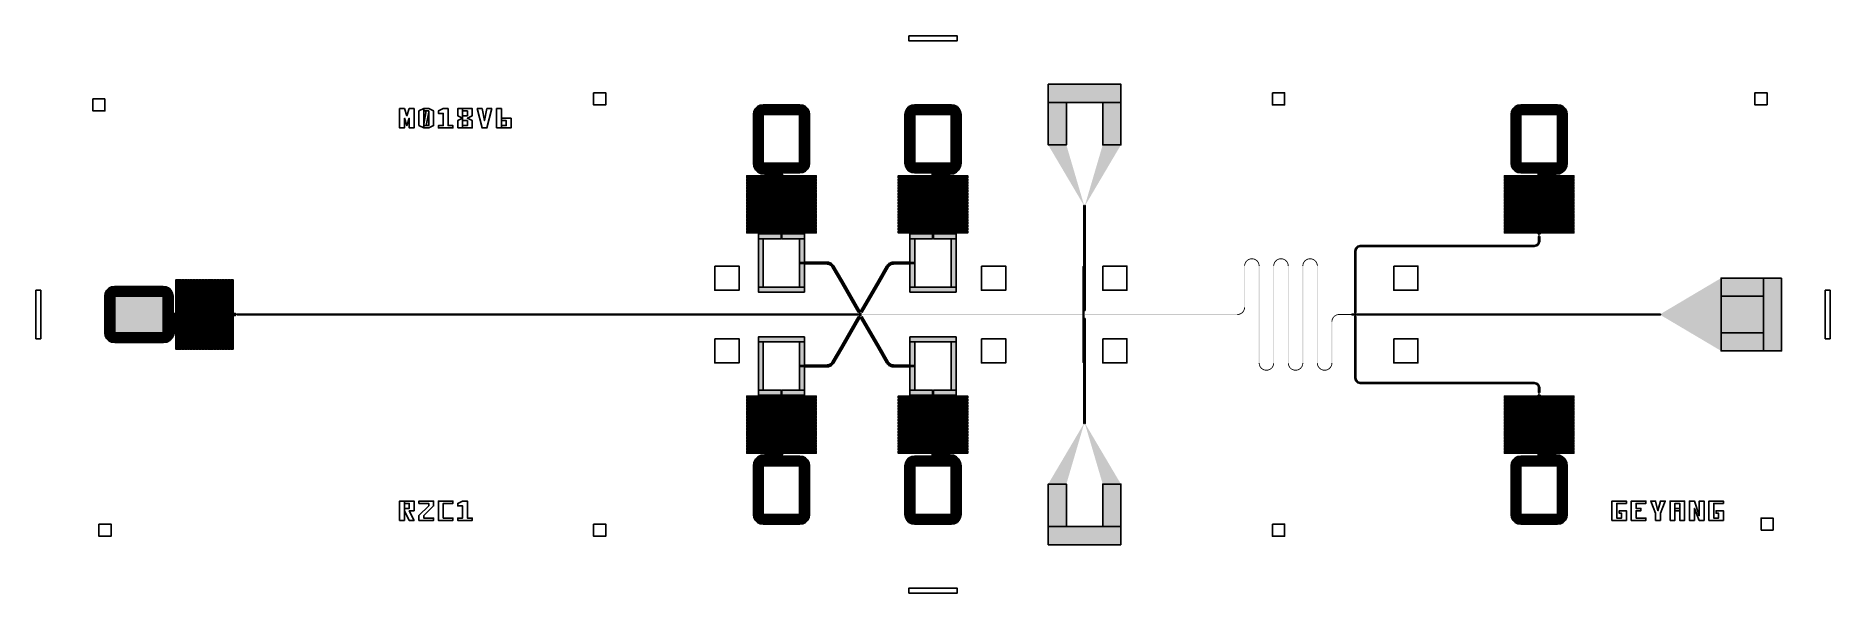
# Model space of a CAD drawing. Extents: x -200 to 7200, y -200 to 2100.
import ezdxf

# ---------------------------------------------------------------- set-up
doc = ezdxf.new("R2010")
doc.units = 0
for name, color, linetype in [('GAP', 1, 'continuous'), ('PIN', 2, 'continuous'), ('VIA', 3, 'continuous')]:
    doc.layers.add(name, color=color, linetype=linetype)

# ---------------------------------------------------------------- blocks, each defined once
blk = doc.blocks.new('R2C1GAP')
for points in [[(4121.7, 1146), (4121.7, 1147.5), (4119.2, 1147.5), (4119.2, 1146), (4121.7, 1146)], [(4121.7, 951), (4121.7, 1146), (4119.2, 1146), (4119.2, 951), (4121.7, 951)], [(125, 1066), (112.3, 1064), (100.9, 1058.2), (91.8, 1049.1), (86, 1037.7), (84, 1025), (88, 1025), (89.8, 1036.4), (95.1, 1046.7), (103.3, 1054.9), (113.6, 1060.2), (125, 1062), (125, 1066)], [(125, 1062), (113.6, 1060.2), (103.3, 1054.9), (95.1, 1046.7), (89.8, 1036.4), (88, 1025), (92, 1025), (93.6, 1035.2), (98.3, 1044.4), (105.6, 1051.7), (114.8, 1056.4), (125, 1058), (125, 1062)], [(125, 1060.5), (114, 1058.8), (104.1, 1053.7), (96.3, 1045.9), (91.2, 1036), (89.5, 1025), (93.5, 1025), (95, 1034.7), (99.5, 1043.5), (106.5, 1050.5), (115.3, 1055), (125, 1056.5), (125, 1060.5)], [(125, 1056.5), (115.3, 1055), (106.5, 1050.5), (99.5, 1043.5), (95, 1034.7), (93.5, 1025), (97.5, 1025), (98.8, 1033.5), (102.8, 1041.2), (108.8, 1047.2), (116.5, 1051.2), (125, 1052.5), (125, 1056.5)], [(125, 1055), (115.7, 1053.5), (107.4, 1049.3), (100.7, 1042.6), (96.5, 1034.3), (95, 1025), (99, 1025), (100.3, 1033), (104, 1040.3), (109.7, 1046), (117, 1049.7), (125, 1051), (125, 1055)], [(125, 1051), (117, 1049.7), (109.7, 1046), (104, 1040.3), (100.3, 1033), (99, 1025), (103, 1025), (104.1, 1031.8), (107.2, 1037.9), (112.1, 1042.8), (118.2, 1045.9), (125, 1047), (125, 1051)], [(125, 1049.5), (117.4, 1048.3), (110.6, 1044.8), (105.2, 1039.4), (101.7, 1032.6), (100.5, 1025), (104.5, 1025), (105.5, 1031.3), (108.4, 1037), (113, 1041.6), (118.7, 1044.5), (125, 1045.5), (125, 1049.5)], [(125, 1045.5), (118.7, 1044.5), (113, 1041.6), (108.4, 1037), (105.5, 1031.3), (104.5, 1025), (108.5, 1025), (109.3, 1030.1), (111.7, 1034.7), (115.3, 1038.3), (119.9, 1040.7), (125, 1041.5), (125, 1045.5)], [(125, 1044), (119.1, 1043.1), (113.8, 1040.4), (109.6, 1036.2), (106.9, 1030.9), (106, 1025), (110, 1025), (110.7, 1029.6), (112.9, 1033.8), (116.2, 1037.1), (120.4, 1039.3), (125, 1040), (125, 1044)], [(125, 1040), (120.4, 1039.3), (116.2, 1037.1), (112.9, 1033.8), (110.7, 1029.6), (110, 1025), (114, 1025), (114.5, 1028.4), (116.1, 1031.5), (118.5, 1033.9), (121.6, 1035.5), (125, 1036), (125, 1040)], [(125, 1038.5), (120.8, 1037.8), (117.1, 1035.9), (114.1, 1032.9), (112.2, 1029.2), (111.5, 1025), (115.5, 1025), (116, 1027.9), (117.3, 1030.6), (119.4, 1032.7), (122.1, 1034), (125, 1034.5), (125, 1038.5)], [(325, 1066), (125, 1066), (125, 1058), (325, 1058), (325, 1066)], [(325, 1060.5), (125, 1060.5), (125, 1052.5), (325, 1052.5), (325, 1060.5)], [(325, 1055), (125, 1055), (125, 1047), (325, 1047), (325, 1055)], [(325, 1049.5), (125, 1049.5), (125, 1041.5), (325, 1041.5), (325, 1049.5)], [(325, 1044), (125, 1044), (125, 1036), (325, 1036), (325, 1044)], [(325, 1038.5), (125, 1038.5), (125, 1030.5), (325, 1030.5), (325, 1038.5)], [(366, 1025), (364, 1037.7), (358.2, 1049.1), (349.1, 1058.2), (337.7, 1064), (325, 1066), (325, 1062), (336.4, 1060.2), (346.7, 1054.9), (354.9, 1046.7), (360.2, 1036.4), (362, 1025), (366, 1025)], [(362, 1025), (360.2, 1036.4), (354.9, 1046.7), (346.7, 1054.9), (336.4, 1060.2), (325, 1062), (325, 1058), (335.2, 1056.4), (344.4, 1051.7), (351.7, 1044.4), (356.4, 1035.2), (358, 1025), (362, 1025)], [(360.5, 1025), (358.8, 1036), (353.7, 1045.9), (345.9, 1053.7), (336, 1058.8), (325, 1060.5), (325, 1056.5), (334.7, 1055), (343.5, 1050.5), (350.5, 1043.5), (355, 1034.7), (356.5, 1025), (360.5, 1025)], [(356.5, 1025), (355, 1034.7), (350.5, 1043.5), (343.5, 1050.5), (334.7, 1055), (325, 1056.5), (325, 1052.5), (333.5, 1051.2), (341.2, 1047.2), (347.2, 1041.2), (351.2, 1033.5), (352.5, 1025), (356.5, 1025)], [(355, 1025), (353.5, 1034.3), (349.3, 1042.6), (342.6, 1049.3), (334.3, 1053.5), (325, 1055), (325, 1051), (333, 1049.7), (340.3, 1046), (346, 1040.3), (349.7, 1033), (351, 1025), (355, 1025)], [(351, 1025), (349.7, 1033), (346, 1040.3), (340.3, 1046), (333, 1049.7), (325, 1051), (325, 1047), (331.8, 1045.9), (337.9, 1042.8), (342.8, 1037.9), (345.9, 1031.8), (347, 1025), (351, 1025)], [(349.5, 1025), (348.3, 1032.6), (344.8, 1039.4), (339.4, 1044.8), (332.6, 1048.3), (325, 1049.5), (325, 1045.5), (331.3, 1044.5), (337, 1041.6), (341.6, 1037), (344.5, 1031.3), (345.5, 1025), (349.5, 1025)], [(345.5, 1025), (344.5, 1031.3), (341.6, 1037), (337, 1041.6), (331.3, 1044.5), (325, 1045.5), (325, 1041.5), (330.1, 1040.7), (334.7, 1038.3), (338.3, 1034.7), (340.7, 1030.1), (341.5, 1025), (345.5, 1025)], [(344, 1025), (343.1, 1030.9), (340.4, 1036.2), (336.2, 1040.4), (330.9, 1043.1), (325, 1044), (325, 1040), (329.6, 1039.3), (333.8, 1037.1), (337.1, 1033.8), (339.3, 1029.6), (340, 1025), (344, 1025)], [(340, 1025), (339.3, 1029.6), (337.1, 1033.8), (333.8, 1037.1), (329.6, 1039.3), (325, 1040), (325, 1036), (328.4, 1035.5), (331.5, 1033.9), (333.9, 1031.5), (335.5, 1028.4), (336, 1025), (340, 1025)], [(338.5, 1025), (337.8, 1029.2), (335.9, 1032.9), (332.9, 1035.9), (329.2, 1037.8), (325, 1038.5), (325, 1034.5), (327.9, 1034), (330.6, 1032.7), (332.7, 1030.6), (334, 1027.9), (334.5, 1025), (338.5, 1025)], [(385.5, 1091.5), (385.5, 1093.5), (377.5, 1093.5), (377.5, 1091.5), (385.5, 1091.5)], [(385.5, 951.5), (385.5, 1091.5), (377.5, 1091.5), (377.5, 951.5), (385.5, 951.5)], [(397.5, 1091.5), (397.5, 1093.5), (389.5, 1093.5), (389.5, 1091.5), (397.5, 1091.5)], [(397.5, 951.5), (397.5, 1091.5), (389.5, 1091.5), (389.5, 951.5), (397.5, 951.5)], [(409.5, 1091.5), (409.5, 1093.5), (401.5, 1093.5), (401.5, 1091.5), (409.5, 1091.5)], [(409.5, 951.5), (409.5, 1091.5), (401.5, 1091.5), (401.5, 951.5), (409.5, 951.5)], [(421.5, 1091.5), (421.5, 1093.5), (413.5, 1093.5), (413.5, 1091.5), (421.5, 1091.5)], [(421.5, 951.5), (421.5, 1091.5), (413.5, 1091.5), (413.5, 951.5), (421.5, 951.5)], [(433.5, 1091.5), (433.5, 1093.5), (425.5, 1093.5), (425.5, 1091.5), (433.5, 1091.5)], [(433.5, 951.5), (433.5, 1091.5), (425.5, 1091.5), (425.5, 951.5), (433.5, 951.5)], [(445.5, 1091.5), (445.5, 1093.5), (437.5, 1093.5), (437.5, 1091.5), (445.5, 1091.5)], [(445.5, 951.5), (445.5, 1091.5), (437.5, 1091.5), (437.5, 951.5), (445.5, 951.5)], [(457.5, 1091.5), (457.5, 1093.5), (449.5, 1093.5), (449.5, 1091.5), (457.5, 1091.5)], [(457.5, 951.5), (457.5, 1091.5), (449.5, 1091.5), (449.5, 951.5), (457.5, 951.5)], [(469.5, 1091.5), (469.5, 1093.5), (461.5, 1093.5), (461.5, 1091.5), (469.5, 1091.5)], [(469.5, 951.5), (469.5, 1091.5), (461.5, 1091.5), (461.5, 951.5), (469.5, 951.5)], [(481.5, 1091.5), (481.5, 1093.5), (473.5, 1093.5), (473.5, 1091.5), (481.5, 1091.5)], [(481.5, 951.5), (481.5, 1091.5), (473.5, 1091.5), (473.5, 951.5), (481.5, 951.5)], [(493.5, 1091.5), (493.5, 1093.5), (485.5, 1093.5), (485.5, 1091.5), (493.5, 1091.5)], [(493.5, 951.5), (493.5, 1091.5), (485.5, 1091.5), (485.5, 951.5), (493.5, 951.5)], [(505.5, 1091.5), (505.5, 1093.5), (497.5, 1093.5), (497.5, 1091.5), (505.5, 1091.5)], [(505.5, 951.5), (505.5, 1091.5), (497.5, 1091.5), (497.5, 951.5), (505.5, 951.5)], [(517.5, 1091.5), (517.5, 1093.5), (509.5, 1093.5), (509.5, 1091.5), (517.5, 1091.5)], [(517.5, 951.5), (517.5, 1091.5), (509.5, 1091.5), (509.5, 951.5), (517.5, 951.5)], [(529.5, 1091.5), (529.5, 1093.5), (521.5, 1093.5), (521.5, 1091.5), (529.5, 1091.5)], [(529.5, 951.5), (529.5, 1091.5), (521.5, 1091.5), (521.5, 951.5), (529.5, 951.5)], [(541.5, 1091.5), (541.5, 1093.5), (533.5, 1093.5), (533.5, 1091.5), (541.5, 1091.5)], [(541.5, 951.5), (541.5, 1091.5), (533.5, 1091.5), (533.5, 951.5), (541.5, 951.5)], [(553.5, 1091.5), (553.5, 1093.5), (545.5, 1093.5), (545.5, 1091.5), (553.5, 1091.5)], [(553.5, 951.5), (553.5, 1091.5), (545.5, 1091.5), (545.5, 951.5), (553.5, 951.5)], [(565.5, 1091.5), (565.5, 1093.5), (557.5, 1093.5), (557.5, 1091.5), (565.5, 1091.5)], [(565.5, 951.5), (565.5, 1091.5), (557.5, 1091.5), (557.5, 951.5), (565.5, 951.5)], [(577.5, 1091.5), (577.5, 1093.5), (569.5, 1093.5), (569.5, 1091.5), (577.5, 1091.5)], [(577.5, 951.5), (577.5, 1091.5), (569.5, 1091.5), (569.5, 951.5), (577.5, 951.5)], [(589.5, 1091.5), (589.5, 1093.5), (581.5, 1093.5), (581.5, 1091.5), (589.5, 1091.5)], [(589.5, 951.5), (589.5, 1091.5), (581.5, 1091.5), (581.5, 951.5), (589.5, 951.5)], [(601.5, 1091.5), (601.5, 1093.5), (593.5, 1093.5), (593.5, 1091.5), (601.5, 1091.5)], [(601.5, 951.5), (601.5, 1091.5), (593.5, 1091.5), (593.5, 951.5), (601.5, 951.5)], [(613.5, 1091.5), (613.5, 1093.5), (605.5, 1093.5), (605.5, 1091.5), (613.5, 1091.5)], [(613.5, 951.5), (613.5, 1091.5), (605.5, 1091.5), (605.5, 951.5), (613.5, 951.5)], [(6925, 1100), (6750, 1100), (6750, 800), (6925, 800), (6925, 1100)], [(7000, 1100), (6925, 1100), (6925, 800), (7000, 800), (7000, 1100)], [(84, 1025), (84, 875), (92, 875), (92, 1025), (84, 1025)], [(89.5, 1025), (89.5, 875), (97.5, 875), (97.5, 1025), (89.5, 1025)], [(95, 1025), (95, 875), (103, 875), (103, 1025), (95, 1025)], [(100.5, 1025), (100.5, 875), (108.5, 875), (108.5, 1025), (100.5, 1025)], [(106, 1025), (106, 875), (114, 875), (114, 1025), (106, 1025)], [(111.5, 1025), (111.5, 875), (119.5, 875), (119.5, 1025), (111.5, 1025)], [(125, 1034.5), (122.1, 1034), (119.4, 1032.7), (117.3, 1030.6), (116, 1027.9), (115.5, 1025), (119.5, 1025), (119.8, 1026.7), (120.6, 1028.2), (121.8, 1029.4), (123.3, 1030.2), (125, 1030.5), (125, 1034.5)], [(125, 1033), (122.5, 1032.6), (120.3, 1031.5), (118.5, 1029.7), (117.4, 1027.5), (117, 1025), (121, 1025), (121.2, 1026.2), (121.8, 1027.4), (122.6, 1028.2), (123.8, 1028.8), (125, 1029), (125, 1033)], [(117, 1025), (117, 875), (125, 875), (125, 1025), (117, 1025)], [(125, 1029), (123.8, 1028.8), (122.6, 1028.2), (121.8, 1027.4), (121.2, 1026.2), (121, 1025), (125, 1025), (125, 1025), (125, 1025), (125, 1025), (125, 1025), (125, 1025), (125, 1029)], [(325, 1033), (125, 1033), (125, 1025), (325, 1025), (325, 1033)], [(125, 872.5), (325, 872.5), (325, 1027.5), (125, 1027.5), (125, 872.5)], [(334.5, 1025), (334, 1027.9), (332.7, 1030.6), (330.6, 1032.7), (327.9, 1034), (325, 1034.5), (325, 1030.5), (326.7, 1030.2), (328.2, 1029.4), (329.4, 1028.2), (330.2, 1026.7), (330.5, 1025), (334.5, 1025)], [(333, 1025), (332.6, 1027.5), (331.5, 1029.7), (329.7, 1031.5), (327.5, 1032.6), (325, 1033), (325, 1029), (326.2, 1028.8), (327.4, 1028.2), (328.2, 1027.4), (328.8, 1026.2), (329, 1025), (333, 1025)], [(329, 1025), (328.8, 1026.2), (328.2, 1027.4), (327.4, 1028.2), (326.2, 1028.8), (325, 1029), (325, 1025), (325, 1025), (325, 1025), (325, 1025), (325, 1025), (325, 1025), (329, 1025)], [(333, 880.5), (333, 1025), (325, 1025), (325, 880.5), (333, 880.5)], [(338.5, 880.5), (338.5, 1025), (330.5, 1025), (330.5, 880.5), (338.5, 880.5)], [(344, 880.5), (344, 1025), (336, 1025), (336, 880.5), (344, 880.5)], [(349.5, 880.5), (349.5, 1025), (341.5, 1025), (341.5, 880.5), (349.5, 880.5)], [(355, 880.5), (355, 1025), (347, 1025), (347, 880.5), (355, 880.5)], [(360.5, 880.5), (360.5, 1025), (352.5, 1025), (352.5, 880.5), (360.5, 880.5)], [(366, 880.5), (366, 1025), (358, 1025), (358, 880.5), (366, 880.5)], [(363.5, 946), (363.9, 948.5), (365, 950.7), (366.8, 952.5), (369, 953.6), (371.5, 954), (371.5, 950), (370.3, 949.8), (369.1, 949.2), (368.3, 948.4), (367.7, 947.2), (367.5, 946), (363.5, 946)], [(371.5, 880.5), (371.5, 946), (363.5, 946), (363.5, 880.5), (371.5, 880.5)], [(367.5, 946), (367.7, 947.2), (368.3, 948.4), (369.1, 949.2), (370.3, 949.8), (371.5, 950), (371.5, 946), (371.5, 946), (371.5, 946), (371.5, 946), (371.5, 946), (371.5, 946), (367.5, 946)], [(371.5, 946), (375.5, 946), (375.5, 954), (371.5, 954), (371.5, 946)], [(375.5, 946), (377.5, 946), (377.5, 954), (375.5, 954), (375.5, 946)], [(377.5, 948.5), (381.5, 948.5), (381.5, 951.5), (377.5, 951.5), (377.5, 948.5)], [(377.5, 948.5), (377.5, 808.5), (385.5, 808.5), (385.5, 948.5), (377.5, 948.5)], [(381.5, 948.5), (385.5, 948.5), (385.5, 951.5), (381.5, 951.5), (381.5, 948.5)], [(385.5, 946), (387.5, 946), (387.5, 954), (385.5, 954), (385.5, 946)], [(387.5, 946), (389.5, 946), (389.5, 954), (387.5, 954), (387.5, 946)], [(389.5, 948.5), (393.5, 948.5), (393.5, 951.5), (389.5, 951.5), (389.5, 948.5)], [(389.5, 948.5), (389.5, 808.5), (397.5, 808.5), (397.5, 948.5), (389.5, 948.5)], [(393.5, 948.5), (397.5, 948.5), (397.5, 951.5), (393.5, 951.5), (393.5, 948.5)], [(397.5, 946), (399.5, 946), (399.5, 954), (397.5, 954), (397.5, 946)], [(399.5, 946), (401.5, 946), (401.5, 954), (399.5, 954), (399.5, 946)], [(401.5, 948.5), (405.5, 948.5), (405.5, 951.5), (401.5, 951.5), (401.5, 948.5)], [(401.5, 948.5), (401.5, 808.5), (409.5, 808.5), (409.5, 948.5), (401.5, 948.5)], [(405.5, 948.5), (409.5, 948.5), (409.5, 951.5), (405.5, 951.5), (405.5, 948.5)], [(409.5, 946), (411.5, 946), (411.5, 954), (409.5, 954), (409.5, 946)], [(411.5, 946), (413.5, 946), (413.5, 954), (411.5, 954), (411.5, 946)], [(413.5, 948.5), (417.5, 948.5), (417.5, 951.5), (413.5, 951.5), (413.5, 948.5)], [(413.5, 948.5), (413.5, 808.5), (421.5, 808.5), (421.5, 948.5), (413.5, 948.5)], [(417.5, 948.5), (421.5, 948.5), (421.5, 951.5), (417.5, 951.5), (417.5, 948.5)], [(421.5, 946), (423.5, 946), (423.5, 954), (421.5, 954), (421.5, 946)], [(423.5, 946), (425.5, 946), (425.5, 954), (423.5, 954), (423.5, 946)], [(425.5, 948.5), (429.5, 948.5), (429.5, 951.5), (425.5, 951.5), (425.5, 948.5)], [(425.5, 948.5), (425.5, 808.5), (433.5, 808.5), (433.5, 948.5), (425.5, 948.5)], [(429.5, 948.5), (433.5, 948.5), (433.5, 951.5), (429.5, 951.5), (429.5, 948.5)], [(433.5, 946), (435.5, 946), (435.5, 954), (433.5, 954), (433.5, 946)], [(435.5, 946), (437.5, 946), (437.5, 954), (435.5, 954), (435.5, 946)], [(437.5, 948.5), (441.5, 948.5), (441.5, 951.5), (437.5, 951.5), (437.5, 948.5)], [(437.5, 948.5), (437.5, 808.5), (445.5, 808.5), (445.5, 948.5), (437.5, 948.5)], [(441.5, 948.5), (445.5, 948.5), (445.5, 951.5), (441.5, 951.5), (441.5, 948.5)], [(445.5, 946), (447.5, 946), (447.5, 954), (445.5, 954), (445.5, 946)], [(447.5, 946), (449.5, 946), (449.5, 954), (447.5, 954), (447.5, 946)], [(449.5, 948.5), (453.5, 948.5), (453.5, 951.5), (449.5, 951.5), (449.5, 948.5)], [(449.5, 948.5), (449.5, 808.5), (457.5, 808.5), (457.5, 948.5), (449.5, 948.5)], [(453.5, 948.5), (457.5, 948.5), (457.5, 951.5), (453.5, 951.5), (453.5, 948.5)], [(457.5, 946), (459.5, 946), (459.5, 954), (457.5, 954), (457.5, 946)], [(459.5, 946), (461.5, 946), (461.5, 954), (459.5, 954), (459.5, 946)], [(461.5, 948.5), (465.5, 948.5), (465.5, 951.5), (461.5, 951.5), (461.5, 948.5)], [(461.5, 948.5), (461.5, 808.5), (469.5, 808.5), (469.5, 948.5), (461.5, 948.5)], [(465.5, 948.5), (469.5, 948.5), (469.5, 951.5), (465.5, 951.5), (465.5, 948.5)], [(469.5, 946), (471.5, 946), (471.5, 954), (469.5, 954), (469.5, 946)], [(471.5, 946), (473.5, 946), (473.5, 954), (471.5, 954), (471.5, 946)], [(473.5, 948.5), (477.5, 948.5), (477.5, 951.5), (473.5, 951.5), (473.5, 948.5)], [(473.5, 948.5), (473.5, 808.5), (481.5, 808.5), (481.5, 948.5), (473.5, 948.5)], [(477.5, 948.5), (481.5, 948.5), (481.5, 951.5), (477.5, 951.5), (477.5, 948.5)], [(481.5, 946), (483.5, 946), (483.5, 954), (481.5, 954), (481.5, 946)], [(483.5, 946), (485.5, 946), (485.5, 954), (483.5, 954), (483.5, 946)], [(485.5, 948.5), (489.5, 948.5), (489.5, 951.5), (485.5, 951.5), (485.5, 948.5)], [(485.5, 948.5), (485.5, 808.5), (493.5, 808.5), (493.5, 948.5), (485.5, 948.5)], [(489.5, 948.5), (493.5, 948.5), (493.5, 951.5), (489.5, 951.5), (489.5, 948.5)], [(493.5, 946), (495.5, 946), (495.5, 954), (493.5, 954), (493.5, 946)], [(495.5, 946), (497.5, 946), (497.5, 954), (495.5, 954), (495.5, 946)], [(497.5, 948.5), (501.5, 948.5), (501.5, 951.5), (497.5, 951.5), (497.5, 948.5)], [(497.5, 948.5), (497.5, 808.5), (505.5, 808.5), (505.5, 948.5), (497.5, 948.5)], [(501.5, 948.5), (505.5, 948.5), (505.5, 951.5), (501.5, 951.5), (501.5, 948.5)], [(505.5, 946), (507.5, 946), (507.5, 954), (505.5, 954), (505.5, 946)], [(507.5, 946), (509.5, 946), (509.5, 954), (507.5, 954), (507.5, 946)], [(509.5, 948.5), (513.5, 948.5), (513.5, 951.5), (509.5, 951.5), (509.5, 948.5)], [(509.5, 948.5), (509.5, 808.5), (517.5, 808.5), (517.5, 948.5), (509.5, 948.5)], [(513.5, 948.5), (517.5, 948.5), (517.5, 951.5), (513.5, 951.5), (513.5, 948.5)], [(517.5, 946), (519.5, 946), (519.5, 954), (517.5, 954), (517.5, 946)], [(519.5, 946), (521.5, 946), (521.5, 954), (519.5, 954), (519.5, 946)], [(521.5, 948.5), (525.5, 948.5), (525.5, 951.5), (521.5, 951.5), (521.5, 948.5)], [(521.5, 948.5), (521.5, 808.5), (529.5, 808.5), (529.5, 948.5), (521.5, 948.5)], [(525.5, 948.5), (529.5, 948.5), (529.5, 951.5), (525.5, 951.5), (525.5, 948.5)], [(529.5, 946), (531.5, 946), (531.5, 954), (529.5, 954), (529.5, 946)], [(531.5, 946), (533.5, 946), (533.5, 954), (531.5, 954), (531.5, 946)], [(533.5, 948.5), (537.5, 948.5), (537.5, 951.5), (533.5, 951.5), (533.5, 948.5)], [(533.5, 948.5), (533.5, 808.5), (541.5, 808.5), (541.5, 948.5), (533.5, 948.5)], [(537.5, 948.5), (541.5, 948.5), (541.5, 951.5), (537.5, 951.5), (537.5, 948.5)], [(541.5, 946), (543.5, 946), (543.5, 954), (541.5, 954), (541.5, 946)], [(543.5, 946), (545.5, 946), (545.5, 954), (543.5, 954), (543.5, 946)], [(545.5, 948.5), (549.5, 948.5), (549.5, 951.5), (545.5, 951.5), (545.5, 948.5)], [(545.5, 948.5), (545.5, 808.5), (553.5, 808.5), (553.5, 948.5), (545.5, 948.5)], [(549.5, 948.5), (553.5, 948.5), (553.5, 951.5), (549.5, 951.5), (549.5, 948.5)], [(553.5, 946), (555.5, 946), (555.5, 954), (553.5, 954), (553.5, 946)], [(555.5, 946), (557.5, 946), (557.5, 954), (555.5, 954), (555.5, 946)], [(557.5, 948.5), (561.5, 948.5), (561.5, 951.5), (557.5, 951.5), (557.5, 948.5)], [(557.5, 948.5), (557.5, 808.5), (565.5, 808.5), (565.5, 948.5), (557.5, 948.5)], [(561.5, 948.5), (565.5, 948.5), (565.5, 951.5), (561.5, 951.5), (561.5, 948.5)], [(565.5, 946), (567.5, 946), (567.5, 954), (565.5, 954), (565.5, 946)], [(567.5, 946), (569.5, 946), (569.5, 954), (567.5, 954), (567.5, 946)], [(569.5, 948.5), (573.5, 948.5), (573.5, 951.5), (569.5, 951.5), (569.5, 948.5)], [(569.5, 948.5), (569.5, 808.5), (577.5, 808.5), (577.5, 948.5), (569.5, 948.5)], [(573.5, 948.5), (577.5, 948.5), (577.5, 951.5), (573.5, 951.5), (573.5, 948.5)], [(577.5, 946), (579.5, 946), (579.5, 954), (577.5, 954), (577.5, 946)], [(579.5, 946), (581.5, 946), (581.5, 954), (579.5, 954), (579.5, 946)], [(581.5, 948.5), (585.5, 948.5), (585.5, 951.5), (581.5, 951.5), (581.5, 948.5)], [(581.5, 948.5), (581.5, 808.5), (589.5, 808.5), (589.5, 948.5), (581.5, 948.5)], [(585.5, 948.5), (589.5, 948.5), (589.5, 951.5), (585.5, 951.5), (585.5, 948.5)], [(589.5, 946), (591.5, 946), (591.5, 954), (589.5, 954), (589.5, 946)], [(591.5, 946), (593.5, 946), (593.5, 954), (591.5, 954), (591.5, 946)], [(593.5, 948.5), (597.5, 948.5), (597.5, 951.5), (593.5, 951.5), (593.5, 948.5)], [(593.5, 948.5), (593.5, 808.5), (601.5, 808.5), (601.5, 948.5), (593.5, 948.5)], [(597.5, 948.5), (601.5, 948.5), (601.5, 951.5), (597.5, 951.5), (597.5, 948.5)], [(601.5, 946), (603.5, 946), (603.5, 954), (601.5, 954), (601.5, 946)], [(603.5, 946), (605.5, 946), (605.5, 954), (603.5, 954), (603.5, 946)], [(605.5, 948.5), (609.5, 948.5), (609.5, 951.5), (605.5, 951.5), (605.5, 948.5)], [(605.5, 948.5), (605.5, 808.5), (613.5, 808.5), (613.5, 948.5), (605.5, 948.5)], [(609.5, 948.5), (613.5, 948.5), (613.5, 951.5), (609.5, 951.5), (609.5, 948.5)], [(613.5, 946), (615.5, 946), (615.5, 954), (613.5, 954), (613.5, 946)], [(615.5, 946), (617.5, 946), (617.5, 954), (615.5, 954), (615.5, 946)], [(617.5, 946), (623.5, 946), (623.5, 954), (617.5, 954), (617.5, 946)], [(629.5, 948.2), (3198, 948.2), (3198, 951.7), (629.5, 951.7), (629.5, 948.2)], [(3198, 948.2), (3198.3, 948.2), (3198.3, 951.7), (3198, 951.7), (3198, 948.2)], [(3200.8, 950), (3200.7, 950.8), (3200.7, 951.6), (3200.6, 952.4), (3200.5, 953), (3200.4, 953.5), (3200.2, 953.8), (3200.1, 954), (3199.9, 954), (3199.8, 953.8), (3199.6, 953.5), (3199.5, 953), (3199.4, 952.4), (3199.3, 951.6), (3199.3, 950.8), (3199.2, 950), (3199.3, 949.2), (3199.3, 948.4), (3199.4, 947.6), (3199.5, 947), (3199.6, 946.5), (3199.8, 946.2), (3199.9, 946), (3200.1, 946), (3200.2, 946.2), (3200.4, 946.5), (3200.5, 947), (3200.6, 947.6), (3200.7, 948.4), (3200.7, 949.2), (3200.8, 950)], [(3199.5, 948.2), (3200.5, 948.2), (3200.5, 951.7), (3199.5, 951.7), (3199.5, 948.2)], [(4119.2, 949), (4119.2, 754), (4121.7, 754), (4121.7, 949), (4119.2, 949)], [(5238.2, 951.7), (5228.2, 951.7), (5228.2, 948.2), (5238.2, 948.2), (5238.2, 951.7)], [(5243.7, 951.7), (5239.2, 951.7), (5239.2, 948.2), (5243.7, 948.2), (5243.7, 951.7)], [(6175, 951.7), (5244.7, 951.7), (5244.7, 948.2), (6175, 948.2), (6175, 951.7)], [(6500, 951.7), (6175, 951.7), (6175, 948.2), (6500, 948.2), (6500, 951.7)], [(84, 875), (86, 862.3), (91.8, 850.9), (100.9, 841.8), (112.3, 836), (125, 834), (125, 838), (113.6, 839.8), (103.3, 845.1), (95.1, 853.3), (89.8, 863.6), (88, 875), (84, 875)], [(88, 875), (89.8, 863.6), (95.1, 853.3), (103.3, 845.1), (113.6, 839.8), (125, 838), (125, 842), (114.8, 843.6), (105.6, 848.3), (98.3, 855.6), (93.6, 864.8), (92, 875), (88, 875)], [(89.5, 875), (91.2, 864), (96.3, 854.1), (104.1, 846.3), (114, 841.2), (125, 839.5), (125, 843.5), (115.3, 845), (106.5, 849.5), (99.5, 856.5), (95, 865.3), (93.5, 875), (89.5, 875)], [(93.5, 875), (95, 865.3), (99.5, 856.5), (106.5, 849.5), (115.3, 845), (125, 843.5), (125, 847.5), (116.5, 848.8), (108.8, 852.8), (102.8, 858.8), (98.8, 866.5), (97.5, 875), (93.5, 875)], [(95, 875), (96.5, 865.7), (100.7, 857.4), (107.4, 850.7), (115.7, 846.5), (125, 845), (125, 849), (117, 850.3), (109.7, 854), (104, 859.7), (100.3, 867), (99, 875), (95, 875)], [(99, 875), (100.3, 867), (104, 859.7), (109.7, 854), (117, 850.3), (125, 849), (125, 853), (118.2, 854.1), (112.1, 857.2), (107.2, 862.1), (104.1, 868.2), (103, 875), (99, 875)], [(100.5, 875), (101.7, 867.4), (105.2, 860.6), (110.6, 855.2), (117.4, 851.7), (125, 850.5), (125, 854.5), (118.7, 855.5), (113, 858.4), (108.4, 863), (105.5, 868.7), (104.5, 875), (100.5, 875)], [(104.5, 875), (105.5, 868.7), (108.4, 863), (113, 858.4), (118.7, 855.5), (125, 854.5), (125, 858.5), (119.9, 859.3), (115.3, 861.7), (111.7, 865.3), (109.3, 869.9), (108.5, 875), (104.5, 875)], [(106, 875), (106.9, 869.1), (109.6, 863.8), (113.8, 859.6), (119.1, 856.9), (125, 856), (125, 860), (120.4, 860.7), (116.2, 862.9), (112.9, 866.2), (110.7, 870.4), (110, 875), (106, 875)], [(110, 875), (110.7, 870.4), (112.9, 866.2), (116.2, 862.9), (120.4, 860.7), (125, 860), (125, 864), (121.6, 864.5), (118.5, 866.1), (116.1, 868.5), (114.5, 871.6), (114, 875), (110, 875)], [(111.5, 875), (112.2, 870.8), (114.1, 867.1), (117.1, 864.1), (120.8, 862.2), (125, 861.5), (125, 865.5), (122.1, 866), (119.4, 867.3), (117.3, 869.4), (116, 872.1), (115.5, 875), (111.5, 875)], [(115.5, 875), (116, 872.1), (117.3, 869.4), (119.4, 867.3), (122.1, 866), (125, 865.5), (125, 869.5), (123.3, 869.8), (121.8, 870.6), (120.6, 871.8), (119.8, 873.3), (119.5, 875), (115.5, 875)], [(117, 875), (117.4, 872.5), (118.5, 870.3), (120.3, 868.5), (122.5, 867.4), (125, 867), (125, 871), (123.8, 871.2), (122.6, 871.8), (121.8, 872.6), (121.2, 873.8), (121, 875), (117, 875)], [(121, 875), (121.2, 873.8), (121.8, 872.6), (122.6, 871.8), (123.8, 871.2), (125, 871), (125, 875), (125, 875), (125, 875), (125, 875), (125, 875), (125, 875), (121, 875)], [(125, 867), (325, 867), (325, 875), (125, 875), (125, 867)], [(125, 861.5), (325, 861.5), (325, 869.5), (125, 869.5), (125, 861.5)], [(125, 856), (325, 856), (325, 864), (125, 864), (125, 856)], [(125, 850.5), (325, 850.5), (325, 858.5), (125, 858.5), (125, 850.5)], [(125, 845), (325, 845), (325, 853), (125, 853), (125, 845)], [(125, 839.5), (325, 839.5), (325, 847.5), (125, 847.5), (125, 839.5)], [(125, 834), (325, 834), (325, 842), (125, 842), (125, 834)], [(325, 872.5), (327.5, 872.9), (329.7, 874), (331.5, 875.8), (332.6, 878), (333, 880.5), (329, 880.5), (328.8, 879.3), (328.2, 878.1), (327.4, 877.3), (326.2, 876.7), (325, 876.5), (325, 872.5)], [(325, 876.5), (326.2, 876.7), (327.4, 877.3), (328.2, 878.1), (328.8, 879.3), (329, 880.5), (325, 880.5), (325, 880.5), (325, 880.5), (325, 880.5), (325, 880.5), (325, 880.5), (325, 876.5)], [(325, 867), (329.2, 867.7), (332.9, 869.6), (335.9, 872.6), (337.8, 876.3), (338.5, 880.5), (334.5, 880.5), (334, 877.6), (332.7, 874.9), (330.6, 872.8), (327.9, 871.5), (325, 871), (325, 867)], [(325, 871), (327.9, 871.5), (330.6, 872.8), (332.7, 874.9), (334, 877.6), (334.5, 880.5), (330.5, 880.5), (330.2, 878.8), (329.4, 877.3), (328.2, 876.1), (326.7, 875.3), (325, 875), (325, 871)], [(325, 861.5), (330.9, 862.4), (336.2, 865.1), (340.4, 869.3), (343.1, 874.6), (344, 880.5), (340, 880.5), (339.3, 875.9), (337.1, 871.7), (333.8, 868.4), (329.6, 866.2), (325, 865.5), (325, 861.5)], [(325, 865.5), (329.6, 866.2), (333.8, 868.4), (337.1, 871.7), (339.3, 875.9), (340, 880.5), (336, 880.5), (335.5, 877.1), (333.9, 874), (331.5, 871.6), (328.4, 870), (325, 869.5), (325, 865.5)], [(325, 856), (332.6, 857.2), (339.4, 860.7), (344.8, 866.1), (348.3, 872.9), (349.5, 880.5), (345.5, 880.5), (344.5, 874.2), (341.6, 868.5), (337, 863.9), (331.3, 861), (325, 860), (325, 856)], [(325, 860), (331.3, 861), (337, 863.9), (341.6, 868.5), (344.5, 874.2), (345.5, 880.5), (341.5, 880.5), (340.7, 875.4), (338.3, 870.8), (334.7, 867.2), (330.1, 864.8), (325, 864), (325, 860)], [(325, 850.5), (334.3, 852), (342.6, 856.2), (349.3, 862.9), (353.5, 871.2), (355, 880.5), (351, 880.5), (349.7, 872.5), (346, 865.2), (340.3, 859.5), (333, 855.8), (325, 854.5), (325, 850.5)], [(325, 854.5), (333, 855.8), (340.3, 859.5), (346, 865.2), (349.7, 872.5), (351, 880.5), (347, 880.5), (345.9, 873.7), (342.8, 867.6), (337.9, 862.7), (331.8, 859.6), (325, 858.5), (325, 854.5)], [(325, 845), (336, 846.7), (345.9, 851.8), (353.7, 859.6), (358.8, 869.5), (360.5, 880.5), (356.5, 880.5), (355, 870.8), (350.5, 862), (343.5, 855), (334.7, 850.5), (325, 849), (325, 845)], [(325, 849), (334.7, 850.5), (343.5, 855), (350.5, 862), (355, 870.8), (356.5, 880.5), (352.5, 880.5), (351.2, 872), (347.2, 864.3), (341.2, 858.3), (333.5, 854.3), (325, 853), (325, 849)], [(325, 839.5), (337.7, 841.5), (349.1, 847.3), (358.2, 856.4), (364, 867.8), (366, 880.5), (362, 880.5), (360.2, 869.1), (354.9, 858.8), (346.7, 850.6), (336.4, 845.3), (325, 843.5), (325, 839.5)], [(325, 843.5), (336.4, 845.3), (346.7, 850.6), (354.9, 858.8), (360.2, 869.1), (362, 880.5), (358, 880.5), (356.4, 870.3), (351.7, 861.1), (344.4, 853.8), (335.2, 849.1), (325, 847.5), (325, 843.5)], [(325, 834), (339.4, 836.3), (352.3, 842.9), (362.6, 853.2), (369.2, 866.1), (371.5, 880.5), (367.5, 880.5), (365.4, 867.4), (359.4, 855.5), (350, 846.1), (338.1, 840.1), (325, 838), (325, 834)], [(325, 838), (338.1, 840.1), (350, 846.1), (359.4, 855.5), (365.4, 867.4), (367.5, 880.5), (363.5, 880.5), (361.6, 868.6), (356.1, 857.9), (347.6, 849.4), (336.9, 843.9), (325, 842), (325, 838)], [(377.5, 808.5), (377.5, 806.5), (385.5, 806.5), (385.5, 808.5), (377.5, 808.5)], [(389.5, 808.5), (389.5, 806.5), (397.5, 806.5), (397.5, 808.5), (389.5, 808.5)], [(401.5, 808.5), (401.5, 806.5), (409.5, 806.5), (409.5, 808.5), (401.5, 808.5)], [(413.5, 808.5), (413.5, 806.5), (421.5, 806.5), (421.5, 808.5), (413.5, 808.5)], [(425.5, 808.5), (425.5, 806.5), (433.5, 806.5), (433.5, 808.5), (425.5, 808.5)], [(437.5, 808.5), (437.5, 806.5), (445.5, 806.5), (445.5, 808.5), (437.5, 808.5)], [(449.5, 808.5), (449.5, 806.5), (457.5, 806.5), (457.5, 808.5), (449.5, 808.5)], [(461.5, 808.5), (461.5, 806.5), (469.5, 806.5), (469.5, 808.5), (461.5, 808.5)], [(473.5, 808.5), (473.5, 806.5), (481.5, 806.5), (481.5, 808.5), (473.5, 808.5)], [(485.5, 808.5), (485.5, 806.5), (493.5, 806.5), (493.5, 808.5), (485.5, 808.5)], [(497.5, 808.5), (497.5, 806.5), (505.5, 806.5), (505.5, 808.5), (497.5, 808.5)], [(509.5, 808.5), (509.5, 806.5), (517.5, 806.5), (517.5, 808.5), (509.5, 808.5)], [(521.5, 808.5), (521.5, 806.5), (529.5, 806.5), (529.5, 808.5), (521.5, 808.5)], [(533.5, 808.5), (533.5, 806.5), (541.5, 806.5), (541.5, 808.5), (533.5, 808.5)], [(545.5, 808.5), (545.5, 806.5), (553.5, 806.5), (553.5, 808.5), (545.5, 808.5)], [(557.5, 808.5), (557.5, 806.5), (565.5, 806.5), (565.5, 808.5), (557.5, 808.5)], [(569.5, 808.5), (569.5, 806.5), (577.5, 806.5), (577.5, 808.5), (569.5, 808.5)], [(581.5, 808.5), (581.5, 806.5), (589.5, 806.5), (589.5, 808.5), (581.5, 808.5)], [(593.5, 808.5), (593.5, 806.5), (601.5, 806.5), (601.5, 808.5), (593.5, 808.5)], [(605.5, 808.5), (605.5, 806.5), (613.5, 806.5), (613.5, 808.5), (605.5, 808.5)], [(4119.2, 754), (4119.2, 752.5), (4121.7, 752.5), (4121.7, 754), (4119.2, 754)]]:
    blk.add_lwpolyline(points)
for points in [[(4121.7, 1146), (4121.7, 1147.5), (4119.2, 1146), (4119.2, 1147.5)], [(4121.7, 951), (4121.7, 1146), (4119.2, 951), (4119.2, 1146)], [(4783.7, 1153.3), (4783.7, 1153.3), (4783.5, 1150)], [(4787.1, 1153), (4783.7, 1153.3), (4787, 1150), (4783.5, 1150)], [(4783.5, 1150), (4783.5, 980), (4787, 1150), (4787, 980)], [(4784.2, 1156.6), (4784.2, 1156.6), (4783.7, 1153.3)], [(4787.6, 1155.9), (4784.2, 1156.6), (4787.1, 1153), (4783.7, 1153.3)], [(4785, 1159.8), (4785, 1159.8), (4784.2, 1156.6)], [(4788.4, 1158.8), (4785, 1159.8), (4787.6, 1155.9), (4784.2, 1156.6)], [(4786.2, 1162.9), (4786.2, 1162.9), (4785, 1159.8)], [(4789.4, 1161.5), (4786.2, 1162.9), (4788.4, 1158.8), (4785, 1159.8)], [(4787.7, 1165.9), (4787.7, 1165.9), (4786.2, 1162.9)], [(4790.8, 1164.1), (4787.7, 1165.9), (4789.4, 1161.5), (4786.2, 1162.9)], [(4787.1, 1153), (4787.1, 1153), (4787, 1150)], [(4787.6, 1155.9), (4787.6, 1155.9), (4787.1, 1153)], [(4788.4, 1158.8), (4788.4, 1158.8), (4787.6, 1155.9)], [(4789.6, 1168.7), (4789.6, 1168.7), (4787.7, 1165.9)], [(4792.4, 1166.6), (4789.6, 1168.7), (4790.8, 1164.1), (4787.7, 1165.9)], [(4789.4, 1161.5), (4789.4, 1161.5), (4788.4, 1158.8)], [(4790.8, 1164.1), (4790.8, 1164.1), (4789.4, 1161.5)], [(4791.6, 1171.3), (4791.6, 1171.3), (4789.6, 1168.7)], [(4794.2, 1168.9), (4791.6, 1171.3), (4792.4, 1166.6), (4789.6, 1168.7)], [(4792.4, 1166.6), (4792.4, 1166.6), (4790.8, 1164.1)], [(4794, 1173.6), (4794, 1173.6), (4791.6, 1171.3)], [(4796.3, 1171), (4794, 1173.6), (4794.2, 1168.9), (4791.6, 1171.3)], [(4794.2, 1168.9), (4794.2, 1168.9), (4792.4, 1166.6)], [(4796.6, 1175.7), (4796.6, 1175.7), (4794, 1173.6)], [(4798.6, 1172.9), (4796.6, 1175.7), (4796.3, 1171), (4794, 1173.6)], [(4796.3, 1171), (4796.3, 1171), (4794.2, 1168.9)], [(4798.6, 1172.9), (4798.6, 1172.9), (4796.3, 1171)], [(4799.4, 1177.5), (4799.4, 1177.5), (4796.6, 1175.7)], [(4801.1, 1174.5), (4799.4, 1177.5), (4798.6, 1172.9), (4796.6, 1175.7)], [(4801.1, 1174.5), (4801.1, 1174.5), (4798.6, 1172.9)], [(4802.3, 1179), (4802.3, 1179), (4799.4, 1177.5)], [(4803.7, 1175.8), (4802.3, 1179), (4801.1, 1174.5), (4799.4, 1177.5)], [(4803.7, 1175.8), (4803.7, 1175.8), (4801.1, 1174.5)], [(4805.4, 1180.2), (4805.4, 1180.2), (4802.3, 1179)], [(4806.5, 1176.9), (4805.4, 1180.2), (4803.7, 1175.8), (4802.3, 1179)], [(4806.5, 1176.9), (4806.5, 1176.9), (4803.7, 1175.8)], [(4808.6, 1181.1), (4808.6, 1181.1), (4805.4, 1180.2)], [(4809.4, 1177.7), (4808.6, 1181.1), (4806.5, 1176.9), (4805.4, 1180.2)], [(4809.4, 1177.7), (4809.4, 1177.7), (4806.5, 1176.9)], [(4811.9, 1181.6), (4811.9, 1181.6), (4808.6, 1181.1)], [(4812.3, 1178.1), (4811.9, 1181.6), (4809.4, 1177.7), (4808.6, 1181.1)], [(4812.3, 1178.1), (4812.3, 1178.1), (4809.4, 1177.7)], [(4815.2, 1181.8), (4815.2, 1181.8), (4811.9, 1181.6)], [(4815.2, 1178.3), (4815.2, 1181.8), (4812.3, 1178.1), (4811.9, 1181.6)], [(4815.2, 1178.3), (4815.2, 1178.3), (4812.3, 1178.1)], [(4818.6, 1181.6), (4818.6, 1181.6), (4815.2, 1181.8)], [(4818.2, 1178.1), (4818.6, 1181.6), (4815.2, 1178.3), (4815.2, 1181.8)], [(4818.2, 1178.1), (4818.2, 1178.1), (4815.2, 1178.3)], [(4821.1, 1177.7), (4821.8, 1181.1), (4818.2, 1178.1), (4818.6, 1181.6)], [(4821.1, 1177.7), (4821.1, 1177.7), (4818.2, 1178.1)], [(4821.8, 1181.1), (4821.8, 1181.1), (4818.6, 1181.6)], [(4824, 1176.9), (4825, 1180.2), (4821.1, 1177.7), (4821.8, 1181.1)], [(4824, 1176.9), (4824, 1176.9), (4821.1, 1177.7)], [(4825, 1180.2), (4825, 1180.2), (4821.8, 1181.1)], [(4826.7, 1175.8), (4828.2, 1179), (4824, 1176.9), (4825, 1180.2)], [(4826.7, 1175.8), (4826.7, 1175.8), (4824, 1176.9)], [(4828.2, 1179), (4828.2, 1179), (4825, 1180.2)], [(4829.4, 1174.5), (4831.1, 1177.5), (4826.7, 1175.8), (4828.2, 1179)], [(4829.4, 1174.5), (4829.4, 1174.5), (4826.7, 1175.8)], [(4831.1, 1177.5), (4831.1, 1177.5), (4828.2, 1179)], [(4831.8, 1172.9), (4833.9, 1175.7), (4829.4, 1174.5), (4831.1, 1177.5)], [(4831.8, 1172.9), (4831.8, 1172.9), (4829.4, 1174.5)], [(4833.9, 1175.7), (4833.9, 1175.7), (4831.1, 1177.5)], [(4834.1, 1171), (4836.5, 1173.6), (4831.8, 1172.9), (4833.9, 1175.7)], [(4834.1, 1171), (4834.1, 1171), (4831.8, 1172.9)], [(4836.5, 1173.6), (4836.5, 1173.6), (4833.9, 1175.7)], [(4836.2, 1168.9), (4838.8, 1171.3), (4834.1, 1171), (4836.5, 1173.6)], [(4836.2, 1168.9), (4836.2, 1168.9), (4834.1, 1171)], [(4838.1, 1166.6), (4840.9, 1168.7), (4836.2, 1168.9), (4838.8, 1171.3)], [(4838.1, 1166.6), (4838.1, 1166.6), (4836.2, 1168.9)], [(4838.8, 1171.3), (4838.8, 1171.3), (4836.5, 1173.6)], [(4839.7, 1164.1), (4842.7, 1165.9), (4838.1, 1166.6), (4840.9, 1168.7)], [(4839.7, 1164.1), (4839.7, 1164.1), (4838.1, 1166.6)], [(4840.9, 1168.7), (4840.9, 1168.7), (4838.8, 1171.3)], [(4841, 1161.5), (4844.2, 1162.9), (4839.7, 1164.1), (4842.7, 1165.9)], [(4841, 1161.5), (4841, 1161.5), (4839.7, 1164.1)], [(4842.7, 1165.9), (4842.7, 1165.9), (4840.9, 1168.7)], [(4842.1, 1158.8), (4845.4, 1159.8), (4841, 1161.5), (4844.2, 1162.9)], [(4842.1, 1158.8), (4842.1, 1158.8), (4841, 1161.5)], [(4842.9, 1155.9), (4846.3, 1156.6), (4842.1, 1158.8), (4845.4, 1159.8)], [(4842.9, 1155.9), (4842.9, 1155.9), (4842.1, 1158.8)], [(4844.2, 1162.9), (4844.2, 1162.9), (4842.7, 1165.9)], [(4843.3, 1153), (4846.8, 1153.3), (4842.9, 1155.9), (4846.3, 1156.6)], [(4843.3, 1153), (4843.3, 1153), (4842.9, 1155.9)], [(4843.5, 1150), (4847, 1150), (4843.3, 1153), (4846.8, 1153.3)], [(4843.5, 1150), (4843.5, 1150), (4843.3, 1153)], [(4847, 750), (4847, 1150), (4843.5, 750), (4843.5, 1150)], [(4845.4, 1159.8), (4845.4, 1159.8), (4844.2, 1162.9)], [(4846.3, 1156.6), (4846.3, 1156.6), (4845.4, 1159.8)], [(4846.8, 1153.3), (4846.8, 1153.3), (4846.3, 1156.6)], [(4847, 1150), (4847, 1150), (4846.8, 1153.3)], [(4903.7, 1153.3), (4903.7, 1153.3), (4903.5, 1150)], [(4907.1, 1153), (4903.7, 1153.3), (4907, 1150), (4903.5, 1150)], [(4903.5, 1150), (4903.5, 750), (4907, 1150), (4907, 750)], [(4904.2, 1156.6), (4904.2, 1156.6), (4903.7, 1153.3)], [(4907.6, 1155.9), (4904.2, 1156.6), (4907.1, 1153), (4903.7, 1153.3)], [(4905, 1159.8), (4905, 1159.8), (4904.2, 1156.6)], [(4908.4, 1158.8), (4905, 1159.8), (4907.6, 1155.9), (4904.2, 1156.6)], [(4906.2, 1162.9), (4906.2, 1162.9), (4905, 1159.8)], [(4909.4, 1161.5), (4906.2, 1162.9), (4908.4, 1158.8), (4905, 1159.8)], [(4907.7, 1165.9), (4907.7, 1165.9), (4906.2, 1162.9)], [(4910.8, 1164.1), (4907.7, 1165.9), (4909.4, 1161.5), (4906.2, 1162.9)], [(4907.1, 1153), (4907.1, 1153), (4907, 1150)], [(4907.6, 1155.9), (4907.6, 1155.9), (4907.1, 1153)], [(4908.4, 1158.8), (4908.4, 1158.8), (4907.6, 1155.9)], [(4909.6, 1168.7), (4909.6, 1168.7), (4907.7, 1165.9)], [(4912.4, 1166.6), (4909.6, 1168.7), (4910.8, 1164.1), (4907.7, 1165.9)], [(4909.4, 1161.5), (4909.4, 1161.5), (4908.4, 1158.8)], [(4910.8, 1164.1), (4910.8, 1164.1), (4909.4, 1161.5)], [(4911.6, 1171.3), (4911.6, 1171.3), (4909.6, 1168.7)], [(4914.2, 1168.9), (4911.6, 1171.3), (4912.4, 1166.6), (4909.6, 1168.7)], [(4912.4, 1166.6), (4912.4, 1166.6), (4910.8, 1164.1)], [(4914, 1173.6), (4914, 1173.6), (4911.6, 1171.3)], [(4916.3, 1171), (4914, 1173.6), (4914.2, 1168.9), (4911.6, 1171.3)], [(4914.2, 1168.9), (4914.2, 1168.9), (4912.4, 1166.6)], [(4916.6, 1175.7), (4916.6, 1175.7), (4914, 1173.6)], [(4918.6, 1172.9), (4916.6, 1175.7), (4916.3, 1171), (4914, 1173.6)], [(4916.3, 1171), (4916.3, 1171), (4914.2, 1168.9)], [(4918.6, 1172.9), (4918.6, 1172.9), (4916.3, 1171)], [(4919.4, 1177.5), (4919.4, 1177.5), (4916.6, 1175.7)], [(4921.1, 1174.5), (4919.4, 1177.5), (4918.6, 1172.9), (4916.6, 1175.7)], [(4921.1, 1174.5), (4921.1, 1174.5), (4918.6, 1172.9)], [(4922.3, 1179), (4922.3, 1179), (4919.4, 1177.5)], [(4923.7, 1175.8), (4922.3, 1179), (4921.1, 1174.5), (4919.4, 1177.5)], [(4923.7, 1175.8), (4923.7, 1175.8), (4921.1, 1174.5)], [(4925.4, 1180.2), (4925.4, 1180.2), (4922.3, 1179)], [(4926.5, 1176.9), (4925.4, 1180.2), (4923.7, 1175.8), (4922.3, 1179)], [(4926.5, 1176.9), (4926.5, 1176.9), (4923.7, 1175.8)], [(4928.6, 1181.1), (4928.6, 1181.1), (4925.4, 1180.2)], [(4929.4, 1177.7), (4928.6, 1181.1), (4926.5, 1176.9), (4925.4, 1180.2)], [(4929.4, 1177.7), (4929.4, 1177.7), (4926.5, 1176.9)], [(4931.9, 1181.6), (4931.9, 1181.6), (4928.6, 1181.1)], [(4932.3, 1178.1), (4931.9, 1181.6), (4929.4, 1177.7), (4928.6, 1181.1)], [(4932.3, 1178.1), (4932.3, 1178.1), (4929.4, 1177.7)], [(4935.2, 1181.8), (4935.2, 1181.8), (4931.9, 1181.6)], [(4935.2, 1178.3), (4935.2, 1181.8), (4932.3, 1178.1), (4931.9, 1181.6)], [(4935.2, 1178.3), (4935.2, 1178.3), (4932.3, 1178.1)], [(4938.6, 1181.6), (4938.6, 1181.6), (4935.2, 1181.8)], [(4938.2, 1178.1), (4938.6, 1181.6), (4935.2, 1178.3), (4935.2, 1181.8)], [(4938.2, 1178.1), (4938.2, 1178.1), (4935.2, 1178.3)], [(4941.1, 1177.7), (4941.8, 1181.1), (4938.2, 1178.1), (4938.6, 1181.6)], [(4941.1, 1177.7), (4941.1, 1177.7), (4938.2, 1178.1)], [(4941.8, 1181.1), (4941.8, 1181.1), (4938.6, 1181.6)], [(4944, 1176.9), (4945, 1180.2), (4941.1, 1177.7), (4941.8, 1181.1)], [(4944, 1176.9), (4944, 1176.9), (4941.1, 1177.7)], [(4945, 1180.2), (4945, 1180.2), (4941.8, 1181.1)], [(4946.7, 1175.8), (4948.2, 1179), (4944, 1176.9), (4945, 1180.2)], [(4946.7, 1175.8), (4946.7, 1175.8), (4944, 1176.9)], [(4948.2, 1179), (4948.2, 1179), (4945, 1180.2)], [(4949.4, 1174.5), (4951.1, 1177.5), (4946.7, 1175.8), (4948.2, 1179)], [(4949.4, 1174.5), (4949.4, 1174.5), (4946.7, 1175.8)], [(4951.1, 1177.5), (4951.1, 1177.5), (4948.2, 1179)], [(4951.8, 1172.9), (4953.9, 1175.7), (4949.4, 1174.5), (4951.1, 1177.5)], [(4951.8, 1172.9), (4951.8, 1172.9), (4949.4, 1174.5)], [(4953.9, 1175.7), (4953.9, 1175.7), (4951.1, 1177.5)], [(4954.1, 1171), (4956.5, 1173.6), (4951.8, 1172.9), (4953.9, 1175.7)], [(4954.1, 1171), (4954.1, 1171), (4951.8, 1172.9)], [(4956.5, 1173.6), (4956.5, 1173.6), (4953.9, 1175.7)], [(4956.2, 1168.9), (4958.8, 1171.3), (4954.1, 1171), (4956.5, 1173.6)], [(4956.2, 1168.9), (4956.2, 1168.9), (4954.1, 1171)], [(4958.1, 1166.6), (4960.9, 1168.7), (4956.2, 1168.9), (4958.8, 1171.3)], [(4958.1, 1166.6), (4958.1, 1166.6), (4956.2, 1168.9)], [(4958.8, 1171.3), (4958.8, 1171.3), (4956.5, 1173.6)], [(4959.7, 1164.1), (4962.7, 1165.9), (4958.1, 1166.6), (4960.9, 1168.7)], [(4959.7, 1164.1), (4959.7, 1164.1), (4958.1, 1166.6)], [(4960.9, 1168.7), (4960.9, 1168.7), (4958.8, 1171.3)], [(4961, 1161.5), (4964.2, 1162.9), (4959.7, 1164.1), (4962.7, 1165.9)], [(4961, 1161.5), (4961, 1161.5), (4959.7, 1164.1)], [(4962.7, 1165.9), (4962.7, 1165.9), (4960.9, 1168.7)], [(4962.1, 1158.8), (4965.4, 1159.8), (4961, 1161.5), (4964.2, 1162.9)], [(4962.1, 1158.8), (4962.1, 1158.8), (4961, 1161.5)], [(4962.9, 1155.9), (4966.3, 1156.6), (4962.1, 1158.8), (4965.4, 1159.8)], [(4962.9, 1155.9), (4962.9, 1155.9), (4962.1, 1158.8)], [(4964.2, 1162.9), (4964.2, 1162.9), (4962.7, 1165.9)], [(4963.3, 1153), (4966.8, 1153.3), (4962.9, 1155.9), (4966.3, 1156.6)], [(4963.3, 1153), (4963.3, 1153), (4962.9, 1155.9)], [(4963.5, 1150), (4967, 1150), (4963.3, 1153), (4966.8, 1153.3)], [(4963.5, 1150), (4963.5, 1150), (4963.3, 1153)], [(4967, 750), (4967, 1150), (4963.5, 750), (4963.5, 1150)], [(4965.4, 1159.8), (4965.4, 1159.8), (4964.2, 1162.9)], [(4966.3, 1156.6), (4966.3, 1156.6), (4965.4, 1159.8)], [(4966.8, 1153.3), (4966.8, 1153.3), (4966.3, 1156.6)], [(4967, 1150), (4967, 1150), (4966.8, 1153.3)], [(5023.7, 1153.3), (5023.7, 1153.3), (5023.5, 1150)], [(5027.1, 1153), (5023.7, 1153.3), (5027, 1150), (5023.5, 1150)], [(5023.5, 1150), (5023.5, 750), (5027, 1150), (5027, 750)], [(5024.2, 1156.6), (5024.2, 1156.6), (5023.7, 1153.3)], [(5027.6, 1155.9), (5024.2, 1156.6), (5027.1, 1153), (5023.7, 1153.3)], [(5025, 1159.8), (5025, 1159.8), (5024.2, 1156.6)], [(5028.4, 1158.8), (5025, 1159.8), (5027.6, 1155.9), (5024.2, 1156.6)], [(5026.2, 1162.9), (5026.2, 1162.9), (5025, 1159.8)], [(5029.4, 1161.5), (5026.2, 1162.9), (5028.4, 1158.8), (5025, 1159.8)], [(5027.7, 1165.9), (5027.7, 1165.9), (5026.2, 1162.9)], [(5030.8, 1164.1), (5027.7, 1165.9), (5029.4, 1161.5), (5026.2, 1162.9)], [(5027.1, 1153), (5027.1, 1153), (5027, 1150)], [(5027.6, 1155.9), (5027.6, 1155.9), (5027.1, 1153)], [(5028.4, 1158.8), (5028.4, 1158.8), (5027.6, 1155.9)], [(5029.6, 1168.7), (5029.6, 1168.7), (5027.7, 1165.9)], [(5032.4, 1166.6), (5029.6, 1168.7), (5030.8, 1164.1), (5027.7, 1165.9)], [(5029.4, 1161.5), (5029.4, 1161.5), (5028.4, 1158.8)], [(5030.8, 1164.1), (5030.8, 1164.1), (5029.4, 1161.5)], [(5031.6, 1171.3), (5031.6, 1171.3), (5029.6, 1168.7)], [(5034.2, 1168.9), (5031.6, 1171.3), (5032.4, 1166.6), (5029.6, 1168.7)], [(5032.4, 1166.6), (5032.4, 1166.6), (5030.8, 1164.1)], [(5034, 1173.6), (5034, 1173.6), (5031.6, 1171.3)], [(5036.3, 1171), (5034, 1173.6), (5034.2, 1168.9), (5031.6, 1171.3)], [(5034.2, 1168.9), (5034.2, 1168.9), (5032.4, 1166.6)], [(5036.6, 1175.7), (5036.6, 1175.7), (5034, 1173.6)], [(5038.6, 1172.9), (5036.6, 1175.7), (5036.3, 1171), (5034, 1173.6)], [(5036.3, 1171), (5036.3, 1171), (5034.2, 1168.9)], [(5038.6, 1172.9), (5038.6, 1172.9), (5036.3, 1171)], [(5039.4, 1177.5), (5039.4, 1177.5), (5036.6, 1175.7)], [(5041.1, 1174.5), (5039.4, 1177.5), (5038.6, 1172.9), (5036.6, 1175.7)], [(5041.1, 1174.5), (5041.1, 1174.5), (5038.6, 1172.9)], [(5042.3, 1179), (5042.3, 1179), (5039.4, 1177.5)], [(5043.7, 1175.8), (5042.3, 1179), (5041.1, 1174.5), (5039.4, 1177.5)], [(5043.7, 1175.8), (5043.7, 1175.8), (5041.1, 1174.5)], [(5045.4, 1180.2), (5045.4, 1180.2), (5042.3, 1179)], [(5046.5, 1176.9), (5045.4, 1180.2), (5043.7, 1175.8), (5042.3, 1179)], [(5046.5, 1176.9), (5046.5, 1176.9), (5043.7, 1175.8)], [(5048.6, 1181.1), (5048.6, 1181.1), (5045.4, 1180.2)], [(5049.4, 1177.7), (5048.6, 1181.1), (5046.5, 1176.9), (5045.4, 1180.2)], [(5049.4, 1177.7), (5049.4, 1177.7), (5046.5, 1176.9)], [(5051.9, 1181.6), (5051.9, 1181.6), (5048.6, 1181.1)], [(5052.3, 1178.1), (5051.9, 1181.6), (5049.4, 1177.7), (5048.6, 1181.1)], [(5052.3, 1178.1), (5052.3, 1178.1), (5049.4, 1177.7)], [(5055.2, 1181.8), (5055.2, 1181.8), (5051.9, 1181.6)], [(5055.2, 1178.3), (5055.2, 1181.8), (5052.3, 1178.1), (5051.9, 1181.6)], [(5055.2, 1178.3), (5055.2, 1178.3), (5052.3, 1178.1)], [(5058.6, 1181.6), (5058.6, 1181.6), (5055.2, 1181.8)], [(5058.2, 1178.1), (5058.6, 1181.6), (5055.2, 1178.3), (5055.2, 1181.8)], [(5058.2, 1178.1), (5058.2, 1178.1), (5055.2, 1178.3)], [(5061.1, 1177.7), (5061.8, 1181.1), (5058.2, 1178.1), (5058.6, 1181.6)], [(5061.1, 1177.7), (5061.1, 1177.7), (5058.2, 1178.1)], [(5061.8, 1181.1), (5061.8, 1181.1), (5058.6, 1181.6)], [(5064, 1176.9), (5065, 1180.2), (5061.1, 1177.7), (5061.8, 1181.1)], [(5064, 1176.9), (5064, 1176.9), (5061.1, 1177.7)], [(5065, 1180.2), (5065, 1180.2), (5061.8, 1181.1)], [(5066.7, 1175.8), (5068.2, 1179), (5064, 1176.9), (5065, 1180.2)], [(5066.7, 1175.8), (5066.7, 1175.8), (5064, 1176.9)], [(5068.2, 1179), (5068.2, 1179), (5065, 1180.2)], [(5069.4, 1174.5), (5071.1, 1177.5), (5066.7, 1175.8), (5068.2, 1179)], [(5069.4, 1174.5), (5069.4, 1174.5), (5066.7, 1175.8)], [(5071.1, 1177.5), (5071.1, 1177.5), (5068.2, 1179)], [(5071.8, 1172.9), (5073.9, 1175.7), (5069.4, 1174.5), (5071.1, 1177.5)], [(5071.8, 1172.9), (5071.8, 1172.9), (5069.4, 1174.5)], [(5073.9, 1175.7), (5073.9, 1175.7), (5071.1, 1177.5)], [(5074.1, 1171), (5076.5, 1173.6), (5071.8, 1172.9), (5073.9, 1175.7)], [(5074.1, 1171), (5074.1, 1171), (5071.8, 1172.9)], [(5076.5, 1173.6), (5076.5, 1173.6), (5073.9, 1175.7)], [(5076.2, 1168.9), (5078.8, 1171.3), (5074.1, 1171), (5076.5, 1173.6)], [(5076.2, 1168.9), (5076.2, 1168.9), (5074.1, 1171)], [(5078.1, 1166.6), (5080.9, 1168.7), (5076.2, 1168.9), (5078.8, 1171.3)], [(5078.1, 1166.6), (5078.1, 1166.6), (5076.2, 1168.9)], [(5078.8, 1171.3), (5078.8, 1171.3), (5076.5, 1173.6)], [(5079.7, 1164.1), (5082.7, 1165.9), (5078.1, 1166.6), (5080.9, 1168.7)], [(5079.7, 1164.1), (5079.7, 1164.1), (5078.1, 1166.6)], [(5080.9, 1168.7), (5080.9, 1168.7), (5078.8, 1171.3)], [(5081, 1161.5), (5084.2, 1162.9), (5079.7, 1164.1), (5082.7, 1165.9)], [(5081, 1161.5), (5081, 1161.5), (5079.7, 1164.1)], [(5082.7, 1165.9), (5082.7, 1165.9), (5080.9, 1168.7)], [(5082.1, 1158.8), (5085.4, 1159.8), (5081, 1161.5), (5084.2, 1162.9)], [(5082.1, 1158.8), (5082.1, 1158.8), (5081, 1161.5)], [(5082.9, 1155.9), (5086.3, 1156.6), (5082.1, 1158.8), (5085.4, 1159.8)], [(5082.9, 1155.9), (5082.9, 1155.9), (5082.1, 1158.8)], [(5084.2, 1162.9), (5084.2, 1162.9), (5082.7, 1165.9)], [(5083.3, 1153), (5086.8, 1153.3), (5082.9, 1155.9), (5086.3, 1156.6)], [(5083.3, 1153), (5083.3, 1153), (5082.9, 1155.9)], [(5083.5, 1150), (5087, 1150), (5083.3, 1153), (5086.8, 1153.3)], [(5083.5, 1150), (5083.5, 1150), (5083.3, 1153)], [(5087, 750), (5087, 1150), (5083.5, 750), (5083.5, 1150)], [(5085.4, 1159.8), (5085.4, 1159.8), (5084.2, 1162.9)], [(5086.3, 1156.6), (5086.3, 1156.6), (5085.4, 1159.8)], [(5086.8, 1153.3), (5086.8, 1153.3), (5086.3, 1156.6)], [(5087, 1150), (5087, 1150), (5086.8, 1153.3)], [(89.8, 1036.4), (86, 1037.7), (88, 1025), (84, 1025)], [(95.1, 1046.7), (91.8, 1049.1), (89.8, 1036.4), (86, 1037.7)], [(93.6, 1035.2), (89.8, 1036.4), (92, 1025), (88, 1025)], [(98.3, 1044.4), (95.1, 1046.7), (93.6, 1035.2), (89.8, 1036.4)], [(99.5, 1043.5), (96.3, 1045.9), (95, 1034.7), (91.2, 1036)], [(103.3, 1054.9), (100.9, 1058.2), (95.1, 1046.7), (91.8, 1049.1)], [(102.8, 1041.2), (99.5, 1043.5), (98.8, 1033.5), (95, 1034.7)], [(105.6, 1051.7), (103.3, 1054.9), (98.3, 1044.4), (95.1, 1046.7)], [(106.5, 1050.5), (104.1, 1053.7), (99.5, 1043.5), (96.3, 1045.9)], [(104, 1040.3), (100.7, 1042.6), (100.3, 1033), (96.5, 1034.3)], [(108.8, 1047.2), (106.5, 1050.5), (102.8, 1041.2), (99.5, 1043.5)], [(107.2, 1037.9), (104, 1040.3), (104.1, 1031.8), (100.3, 1033)], [(109.7, 1046), (107.4, 1049.3), (104, 1040.3), (100.7, 1042.6)], [(113.6, 1060.2), (112.3, 1064), (103.3, 1054.9), (100.9, 1058.2)], [(108.4, 1037), (105.2, 1039.4), (105.5, 1031.3), (101.7, 1032.6)], [(114.8, 1056.4), (113.6, 1060.2), (105.6, 1051.7), (103.3, 1054.9)], [(112.1, 1042.8), (109.7, 1046), (107.2, 1037.9), (104, 1040.3)], [(115.3, 1055), (114, 1058.8), (106.5, 1050.5), (104.1, 1053.7)], [(113, 1041.6), (110.6, 1044.8), (108.4, 1037), (105.2, 1039.4)], [(111.7, 1034.7), (108.4, 1037), (109.3, 1030.1), (105.5, 1031.3)], [(116.5, 1051.2), (115.3, 1055), (108.8, 1047.2), (106.5, 1050.5)], [(112.9, 1033.8), (109.6, 1036.2), (110.7, 1029.6), (106.9, 1030.9)], [(117, 1049.7), (115.7, 1053.5), (109.7, 1046), (107.4, 1049.3)], [(115.3, 1038.3), (113, 1041.6), (111.7, 1034.7), (108.4, 1037)], [(116.2, 1037.1), (113.8, 1040.4), (112.9, 1033.8), (109.6, 1036.2)], [(118.2, 1045.9), (117, 1049.7), (112.1, 1042.8), (109.7, 1046)], [(118.7, 1044.5), (117.4, 1048.3), (113, 1041.6), (110.6, 1044.8)], [(125, 1062), (125, 1066), (113.6, 1060.2), (112.3, 1064)], [(118.5, 1033.9), (116.2, 1037.1), (116.1, 1031.5), (112.9, 1033.8)], [(119.9, 1040.7), (118.7, 1044.5), (115.3, 1038.3), (113, 1041.6)], [(125, 1058), (125, 1062), (114.8, 1056.4), (113.6, 1060.2)], [(120.4, 1039.3), (119.1, 1043.1), (116.2, 1037.1), (113.8, 1040.4)], [(125, 1056.5), (125, 1060.5), (115.3, 1055), (114, 1058.8)], [(125, 1052.5), (125, 1056.5), (116.5, 1051.2), (115.3, 1055)], [(125, 1051), (125, 1055), (117, 1049.7), (115.7, 1053.5)], [(121.6, 1035.5), (120.4, 1039.3), (118.5, 1033.9), (116.2, 1037.1)], [(125, 1047), (125, 1051), (118.2, 1045.9), (117, 1049.7)], [(122.1, 1034), (120.8, 1037.8), (119.4, 1032.7), (117.1, 1035.9)], [(125, 1045.5), (125, 1049.5), (118.7, 1044.5), (117.4, 1048.3)], [(125, 1041.5), (125, 1045.5), (119.9, 1040.7), (118.7, 1044.5)], [(125, 1040), (125, 1044), (120.4, 1039.3), (119.1, 1043.1)], [(125, 1036), (125, 1040), (121.6, 1035.5), (120.4, 1039.3)], [(125, 1034.5), (125, 1038.5), (122.1, 1034), (120.8, 1037.8)], [(325, 1066), (125, 1066), (325, 1058), (125, 1058)], [(325, 1060.5), (125, 1060.5), (325, 1052.5), (125, 1052.5)], [(325, 1055), (125, 1055), (325, 1047), (125, 1047)], [(325, 1049.5), (125, 1049.5), (325, 1041.5), (125, 1041.5)], [(325, 1044), (125, 1044), (325, 1036), (125, 1036)], [(325, 1038.5), (125, 1038.5), (325, 1030.5), (125, 1030.5)], [(336.4, 1060.2), (337.7, 1064), (325, 1062), (325, 1066)], [(335.2, 1056.4), (336.4, 1060.2), (325, 1058), (325, 1062)], [(334.7, 1055), (336, 1058.8), (325, 1056.5), (325, 1060.5)], [(333.5, 1051.2), (334.7, 1055), (325, 1052.5), (325, 1056.5)], [(333, 1049.7), (334.3, 1053.5), (325, 1051), (325, 1055)], [(331.8, 1045.9), (333, 1049.7), (325, 1047), (325, 1051)], [(331.3, 1044.5), (332.6, 1048.3), (325, 1045.5), (325, 1049.5)], [(330.1, 1040.7), (331.3, 1044.5), (325, 1041.5), (325, 1045.5)], [(329.6, 1039.3), (330.9, 1043.1), (325, 1040), (325, 1044)], [(328.4, 1035.5), (329.6, 1039.3), (325, 1036), (325, 1040)], [(327.9, 1034), (329.2, 1037.8), (325, 1034.5), (325, 1038.5)], [(330.6, 1032.7), (332.9, 1035.9), (327.9, 1034), (329.2, 1037.8)], [(331.5, 1033.9), (333.8, 1037.1), (328.4, 1035.5), (329.6, 1039.3)], [(333.8, 1037.1), (336.2, 1040.4), (329.6, 1039.3), (330.9, 1043.1)], [(334.7, 1038.3), (337, 1041.6), (330.1, 1040.7), (331.3, 1044.5)], [(337, 1041.6), (339.4, 1044.8), (331.3, 1044.5), (332.6, 1048.3)], [(333.9, 1031.5), (337.1, 1033.8), (331.5, 1033.9), (333.8, 1037.1)], [(337.9, 1042.8), (340.3, 1046), (331.8, 1045.9), (333, 1049.7)], [(340.3, 1046), (342.6, 1049.3), (333, 1049.7), (334.3, 1053.5)], [(341.2, 1047.2), (343.5, 1050.5), (333.5, 1051.2), (334.7, 1055)], [(337.1, 1033.8), (340.4, 1036.2), (333.8, 1037.1), (336.2, 1040.4)], [(343.5, 1050.5), (345.9, 1053.7), (334.7, 1055), (336, 1058.8)], [(338.3, 1034.7), (341.6, 1037), (334.7, 1038.3), (337, 1041.6)], [(344.4, 1051.7), (346.7, 1054.9), (335.2, 1056.4), (336.4, 1060.2)], [(346.7, 1054.9), (349.1, 1058.2), (336.4, 1060.2), (337.7, 1064)], [(341.6, 1037), (344.8, 1039.4), (337, 1041.6), (339.4, 1044.8)], [(339.3, 1029.6), (343.1, 1030.9), (337.1, 1033.8), (340.4, 1036.2)], [(342.8, 1037.9), (346, 1040.3), (337.9, 1042.8), (340.3, 1046)], [(340.7, 1030.1), (344.5, 1031.3), (338.3, 1034.7), (341.6, 1037)], [(346, 1040.3), (349.3, 1042.6), (340.3, 1046), (342.6, 1049.3)], [(347.2, 1041.2), (350.5, 1043.5), (341.2, 1047.2), (343.5, 1050.5)], [(344.5, 1031.3), (348.3, 1032.6), (341.6, 1037), (344.8, 1039.4)], [(345.9, 1031.8), (349.7, 1033), (342.8, 1037.9), (346, 1040.3)], [(350.5, 1043.5), (353.7, 1045.9), (343.5, 1050.5), (345.9, 1053.7)], [(351.7, 1044.4), (354.9, 1046.7), (344.4, 1051.7), (346.7, 1054.9)], [(349.7, 1033), (353.5, 1034.3), (346, 1040.3), (349.3, 1042.6)], [(354.9, 1046.7), (358.2, 1049.1), (346.7, 1054.9), (349.1, 1058.2)], [(351.2, 1033.5), (355, 1034.7), (347.2, 1041.2), (350.5, 1043.5)], [(355, 1034.7), (358.8, 1036), (350.5, 1043.5), (353.7, 1045.9)], [(356.4, 1035.2), (360.2, 1036.4), (351.7, 1044.4), (354.9, 1046.7)], [(360.2, 1036.4), (364, 1037.7), (354.9, 1046.7), (358.2, 1049.1)], [(358, 1025), (362, 1025), (356.4, 1035.2), (360.2, 1036.4)], [(362, 1025), (366, 1025), (360.2, 1036.4), (364, 1037.7)], [(385.5, 1091.5), (385.5, 1093.5), (377.5, 1091.5), (377.5, 1093.5)], [(385.5, 951.5), (385.5, 1091.5), (377.5, 951.5), (377.5, 1091.5)], [(397.5, 1091.5), (397.5, 1093.5), (389.5, 1091.5), (389.5, 1093.5)], [(397.5, 951.5), (397.5, 1091.5), (389.5, 951.5), (389.5, 1091.5)], [(409.5, 1091.5), (409.5, 1093.5), (401.5, 1091.5), (401.5, 1093.5)], [(409.5, 951.5), (409.5, 1091.5), (401.5, 951.5), (401.5, 1091.5)], [(421.5, 1091.5), (421.5, 1093.5), (413.5, 1091.5), (413.5, 1093.5)], [(421.5, 951.5), (421.5, 1091.5), (413.5, 951.5), (413.5, 1091.5)], [(433.5, 1091.5), (433.5, 1093.5), (425.5, 1091.5), (425.5, 1093.5)], [(433.5, 951.5), (433.5, 1091.5), (425.5, 951.5), (425.5, 1091.5)], [(445.5, 1091.5), (445.5, 1093.5), (437.5, 1091.5), (437.5, 1093.5)], [(445.5, 951.5), (445.5, 1091.5), (437.5, 951.5), (437.5, 1091.5)], [(457.5, 1091.5), (457.5, 1093.5), (449.5, 1091.5), (449.5, 1093.5)], [(457.5, 951.5), (457.5, 1091.5), (449.5, 951.5), (449.5, 1091.5)], [(469.5, 1091.5), (469.5, 1093.5), (461.5, 1091.5), (461.5, 1093.5)], [(469.5, 951.5), (469.5, 1091.5), (461.5, 951.5), (461.5, 1091.5)], [(481.5, 1091.5), (481.5, 1093.5), (473.5, 1091.5), (473.5, 1093.5)], [(481.5, 951.5), (481.5, 1091.5), (473.5, 951.5), (473.5, 1091.5)], [(493.5, 1091.5), (493.5, 1093.5), (485.5, 1091.5), (485.5, 1093.5)], [(493.5, 951.5), (493.5, 1091.5), (485.5, 951.5), (485.5, 1091.5)], [(505.5, 1091.5), (505.5, 1093.5), (497.5, 1091.5), (497.5, 1093.5)], [(505.5, 951.5), (505.5, 1091.5), (497.5, 951.5), (497.5, 1091.5)], [(517.5, 1091.5), (517.5, 1093.5), (509.5, 1091.5), (509.5, 1093.5)], [(517.5, 951.5), (517.5, 1091.5), (509.5, 951.5), (509.5, 1091.5)], [(529.5, 1091.5), (529.5, 1093.5), (521.5, 1091.5), (521.5, 1093.5)], [(529.5, 951.5), (529.5, 1091.5), (521.5, 951.5), (521.5, 1091.5)], [(541.5, 1091.5), (541.5, 1093.5), (533.5, 1091.5), (533.5, 1093.5)], [(541.5, 951.5), (541.5, 1091.5), (533.5, 951.5), (533.5, 1091.5)], [(553.5, 1091.5), (553.5, 1093.5), (545.5, 1091.5), (545.5, 1093.5)], [(553.5, 951.5), (553.5, 1091.5), (545.5, 951.5), (545.5, 1091.5)], [(565.5, 1091.5), (565.5, 1093.5), (557.5, 1091.5), (557.5, 1093.5)], [(565.5, 951.5), (565.5, 1091.5), (557.5, 951.5), (557.5, 1091.5)], [(577.5, 1091.5), (577.5, 1093.5), (569.5, 1091.5), (569.5, 1093.5)], [(577.5, 951.5), (577.5, 1091.5), (569.5, 951.5), (569.5, 1091.5)], [(589.5, 1091.5), (589.5, 1093.5), (581.5, 1091.5), (581.5, 1093.5)], [(589.5, 951.5), (589.5, 1091.5), (581.5, 951.5), (581.5, 1091.5)], [(601.5, 1091.5), (601.5, 1093.5), (593.5, 1091.5), (593.5, 1093.5)], [(601.5, 951.5), (601.5, 1091.5), (593.5, 951.5), (593.5, 1091.5)], [(613.5, 1091.5), (613.5, 1093.5), (605.5, 1091.5), (605.5, 1093.5)], [(613.5, 951.5), (613.5, 1091.5), (605.5, 951.5), (605.5, 1091.5)], [(6750, 950), (6500, 950), (6750, 1100), (6500, 951.7)], [(6925, 1100), (6750, 1100), (6925, 800), (6750, 800)], [(7000, 1100), (6925, 1100), (7000, 800), (6925, 800)], [(84, 1025), (84, 875), (92, 1025), (92, 875)], [(95, 1034.7), (91.2, 1036), (93.5, 1025), (89.5, 1025)], [(89.5, 1025), (89.5, 875), (97.5, 1025), (97.5, 875)], [(98.8, 1033.5), (95, 1034.7), (97.5, 1025), (93.5, 1025)], [(100.3, 1033), (96.5, 1034.3), (99, 1025), (95, 1025)], [(95, 1025), (95, 875), (103, 1025), (103, 875)], [(104.1, 1031.8), (100.3, 1033), (103, 1025), (99, 1025)], [(105.5, 1031.3), (101.7, 1032.6), (104.5, 1025), (100.5, 1025)], [(100.5, 1025), (100.5, 875), (108.5, 1025), (108.5, 875)], [(109.3, 1030.1), (105.5, 1031.3), (108.5, 1025), (104.5, 1025)], [(110.7, 1029.6), (106.9, 1030.9), (110, 1025), (106, 1025)], [(106, 1025), (106, 875), (114, 1025), (114, 875)], [(114.5, 1028.4), (110.7, 1029.6), (114, 1025), (110, 1025)], [(116.1, 1031.5), (112.9, 1033.8), (114.5, 1028.4), (110.7, 1029.6)], [(116, 1027.9), (112.2, 1029.2), (115.5, 1025), (111.5, 1025)], [(111.5, 1025), (111.5, 875), (119.5, 1025), (119.5, 875)], [(117.3, 1030.6), (114.1, 1032.9), (116, 1027.9), (112.2, 1029.2)], [(119.4, 1032.7), (117.1, 1035.9), (117.3, 1030.6), (114.1, 1032.9)], [(119.8, 1026.7), (116, 1027.9), (119.5, 1025), (115.5, 1025)], [(120.6, 1028.2), (117.3, 1030.6), (119.8, 1026.7), (116, 1027.9)], [(121.2, 1026.2), (117.4, 1027.5), (121, 1025), (117, 1025)], [(117, 1025), (117, 875), (125, 1025), (125, 875)], [(121.8, 1029.4), (119.4, 1032.7), (120.6, 1028.2), (117.3, 1030.6)], [(121.8, 1027.4), (118.5, 1029.7), (121.2, 1026.2), (117.4, 1027.5)], [(122.6, 1028.2), (120.3, 1031.5), (121.8, 1027.4), (118.5, 1029.7)], [(123.3, 1030.2), (122.1, 1034), (121.8, 1029.4), (119.4, 1032.7)], [(123.8, 1028.8), (122.5, 1032.6), (122.6, 1028.2), (120.3, 1031.5)], [(125, 1025), (121.2, 1026.2), (125, 1025), (121, 1025)], [(125, 1025), (121.8, 1027.4), (125, 1025), (121.2, 1026.2)], [(125, 1025), (122.6, 1028.2), (125, 1025), (121.8, 1027.4)], [(125, 1030.5), (125, 1034.5), (123.3, 1030.2), (122.1, 1034)], [(125, 1029), (125, 1033), (123.8, 1028.8), (122.5, 1032.6)], [(125, 1025), (123.8, 1028.8), (125, 1025), (122.6, 1028.2)], [(125, 1025), (125, 1029), (125, 1025), (123.8, 1028.8)], [(325, 1033), (125, 1033), (325, 1025), (125, 1025)], [(125, 872.5), (325, 872.5), (125, 1027.5), (325, 1027.5)], [(326.7, 1030.2), (327.9, 1034), (325, 1030.5), (325, 1034.5)], [(326.2, 1028.8), (327.5, 1032.6), (325, 1029), (325, 1033)], [(325, 1025), (326.2, 1028.8), (325, 1025), (325, 1029)], [(325, 1025), (327.4, 1028.2), (325, 1025), (326.2, 1028.8)], [(325, 1025), (328.2, 1027.4), (325, 1025), (327.4, 1028.2)], [(325, 1025), (328.8, 1026.2), (325, 1025), (328.2, 1027.4)], [(325, 1025), (329, 1025), (325, 1025), (328.8, 1026.2)], [(333, 880.5), (333, 1025), (325, 880.5), (325, 1025)], [(327.4, 1028.2), (329.7, 1031.5), (326.2, 1028.8), (327.5, 1032.6)], [(328.2, 1029.4), (330.6, 1032.7), (326.7, 1030.2), (327.9, 1034)], [(328.2, 1027.4), (331.5, 1029.7), (327.4, 1028.2), (329.7, 1031.5)], [(329.4, 1028.2), (332.7, 1030.6), (328.2, 1029.4), (330.6, 1032.7)], [(328.8, 1026.2), (332.6, 1027.5), (328.2, 1027.4), (331.5, 1029.7)], [(329, 1025), (333, 1025), (328.8, 1026.2), (332.6, 1027.5)], [(330.2, 1026.7), (334, 1027.9), (329.4, 1028.2), (332.7, 1030.6)], [(330.5, 1025), (334.5, 1025), (330.2, 1026.7), (334, 1027.9)], [(338.5, 880.5), (338.5, 1025), (330.5, 880.5), (330.5, 1025)], [(332.7, 1030.6), (335.9, 1032.9), (330.6, 1032.7), (332.9, 1035.9)], [(334, 1027.9), (337.8, 1029.2), (332.7, 1030.6), (335.9, 1032.9)], [(335.5, 1028.4), (339.3, 1029.6), (333.9, 1031.5), (337.1, 1033.8)], [(334.5, 1025), (338.5, 1025), (334, 1027.9), (337.8, 1029.2)], [(336, 1025), (340, 1025), (335.5, 1028.4), (339.3, 1029.6)], [(344, 880.5), (344, 1025), (336, 880.5), (336, 1025)], [(340, 1025), (344, 1025), (339.3, 1029.6), (343.1, 1030.9)], [(341.5, 1025), (345.5, 1025), (340.7, 1030.1), (344.5, 1031.3)], [(349.5, 880.5), (349.5, 1025), (341.5, 880.5), (341.5, 1025)], [(345.5, 1025), (349.5, 1025), (344.5, 1031.3), (348.3, 1032.6)], [(347, 1025), (351, 1025), (345.9, 1031.8), (349.7, 1033)], [(355, 880.5), (355, 1025), (347, 880.5), (347, 1025)], [(351, 1025), (355, 1025), (349.7, 1033), (353.5, 1034.3)], [(352.5, 1025), (356.5, 1025), (351.2, 1033.5), (355, 1034.7)], [(360.5, 880.5), (360.5, 1025), (352.5, 880.5), (352.5, 1025)], [(356.5, 1025), (360.5, 1025), (355, 1034.7), (358.8, 1036)], [(366, 880.5), (366, 1025), (358, 880.5), (358, 1025)], [(4777.2, 962.2), (4777.2, 962.2), (4776.2, 961.1)], [(4777.2, 962.2), (4779.9, 960), (4776.2, 961.1), (4778.8, 958.8)], [(4778.1, 963.4), (4778.1, 963.4), (4777.2, 962.2)], [(4778.1, 963.4), (4780.9, 961.3), (4777.2, 962.2), (4779.9, 960)], [(4778.9, 964.6), (4778.9, 964.6), (4778.1, 963.4)], [(4778.9, 964.6), (4781.9, 962.7), (4778.1, 963.4), (4780.9, 961.3)], [(4779.7, 965.9), (4779.7, 965.9), (4778.9, 964.6)], [(4779.7, 965.9), (4782.7, 964.1), (4778.9, 964.6), (4781.9, 962.7)], [(4780.4, 967.2), (4780.4, 967.2), (4779.7, 965.9)], [(4780.4, 967.2), (4783.5, 965.6), (4779.7, 965.9), (4782.7, 964.1)], [(4781, 968.5), (4781, 968.5), (4780.4, 967.2)], [(4781, 968.5), (4784.2, 967.1), (4780.4, 967.2), (4783.5, 965.6)], [(4781.9, 962.7), (4781.9, 962.7), (4780.9, 961.3)], [(4781.6, 969.9), (4781.6, 969.9), (4781, 968.5)], [(4781.6, 969.9), (4784.9, 968.6), (4781, 968.5), (4784.2, 967.1)], [(4782.1, 971.3), (4782.1, 971.3), (4781.6, 969.9)], [(4782.1, 971.3), (4785.4, 970.2), (4781.6, 969.9), (4784.9, 968.6)], [(4782.7, 964.1), (4782.7, 964.1), (4781.9, 962.7)], [(4782.5, 972.7), (4782.5, 972.7), (4782.1, 971.3)], [(4782.5, 972.7), (4785.9, 971.8), (4782.1, 971.3), (4785.4, 970.2)], [(4782.9, 974.1), (4782.9, 974.1), (4782.5, 972.7)], [(4782.9, 974.1), (4786.3, 973.4), (4782.5, 972.7), (4785.9, 971.8)], [(4783.5, 965.6), (4783.5, 965.6), (4782.7, 964.1)], [(4783.1, 975.6), (4783.1, 975.6), (4782.9, 974.1)], [(4783.1, 975.6), (4786.6, 975), (4782.9, 974.1), (4786.3, 973.4)], [(4783.3, 977), (4783.3, 977), (4783.1, 975.6)], [(4783.3, 977), (4786.8, 976.7), (4783.1, 975.6), (4786.6, 975)], [(4783.4, 978.5), (4783.4, 978.5), (4783.3, 977)], [(4783.4, 978.5), (4786.9, 978.3), (4783.3, 977), (4786.8, 976.7)], [(4783.5, 980), (4783.5, 980), (4783.4, 978.5)], [(4783.5, 980), (4787, 980), (4783.4, 978.5), (4786.9, 978.3)], [(4784.2, 967.1), (4784.2, 967.1), (4783.5, 965.6)], [(4784.9, 968.6), (4784.9, 968.6), (4784.2, 967.1)], [(4785.4, 970.2), (4785.4, 970.2), (4784.9, 968.6)], [(4785.9, 971.8), (4785.9, 971.8), (4785.4, 970.2)], [(4786.3, 973.4), (4786.3, 973.4), (4785.9, 971.8)], [(4786.6, 975), (4786.6, 975), (4786.3, 973.4)], [(4786.8, 976.7), (4786.8, 976.7), (4786.6, 975)], [(4786.9, 978.3), (4786.9, 978.3), (4786.8, 976.7)], [(4787, 980), (4787, 980), (4786.9, 978.3)], [(367.5, 946), (363.5, 946), (367.7, 947.2), (363.9, 948.5)], [(371.5, 880.5), (371.5, 946), (363.5, 880.5), (363.5, 946)], [(367.7, 947.2), (363.9, 948.5), (368.3, 948.4), (365, 950.7)], [(368.3, 948.4), (365, 950.7), (369.1, 949.2), (366.8, 952.5)], [(369.1, 949.2), (366.8, 952.5), (370.3, 949.8), (369, 953.6)], [(371.5, 946), (367.5, 946), (371.5, 946), (367.7, 947.2)], [(371.5, 946), (367.7, 947.2), (371.5, 946), (368.3, 948.4)], [(371.5, 946), (368.3, 948.4), (371.5, 946), (369.1, 949.2)], [(370.3, 949.8), (369, 953.6), (371.5, 950), (371.5, 954)], [(371.5, 946), (369.1, 949.2), (371.5, 946), (370.3, 949.8)], [(371.5, 946), (370.3, 949.8), (371.5, 946), (371.5, 950)], [(371.5, 946), (375.5, 946), (371.5, 954), (375.5, 954)], [(375.5, 946), (377.5, 946), (375.5, 954), (377.5, 954)], [(377.5, 948.5), (381.5, 948.5), (377.5, 951.5), (381.5, 951.5)], [(377.5, 948.5), (377.5, 808.5), (385.5, 948.5), (385.5, 808.5)], [(381.5, 948.5), (385.5, 948.5), (381.5, 951.5), (385.5, 951.5)], [(385.5, 946), (387.5, 946), (385.5, 954), (387.5, 954)], [(387.5, 946), (389.5, 946), (387.5, 954), (389.5, 954)], [(389.5, 948.5), (393.5, 948.5), (389.5, 951.5), (393.5, 951.5)], [(389.5, 948.5), (389.5, 808.5), (397.5, 948.5), (397.5, 808.5)], [(393.5, 948.5), (397.5, 948.5), (393.5, 951.5), (397.5, 951.5)], [(397.5, 946), (399.5, 946), (397.5, 954), (399.5, 954)], [(399.5, 946), (401.5, 946), (399.5, 954), (401.5, 954)], [(401.5, 948.5), (405.5, 948.5), (401.5, 951.5), (405.5, 951.5)], [(401.5, 948.5), (401.5, 808.5), (409.5, 948.5), (409.5, 808.5)], [(405.5, 948.5), (409.5, 948.5), (405.5, 951.5), (409.5, 951.5)], [(409.5, 946), (411.5, 946), (409.5, 954), (411.5, 954)], [(411.5, 946), (413.5, 946), (411.5, 954), (413.5, 954)], [(413.5, 948.5), (417.5, 948.5), (413.5, 951.5), (417.5, 951.5)], [(413.5, 948.5), (413.5, 808.5), (421.5, 948.5), (421.5, 808.5)], [(417.5, 948.5), (421.5, 948.5), (417.5, 951.5), (421.5, 951.5)], [(421.5, 946), (423.5, 946), (421.5, 954), (423.5, 954)], [(423.5, 946), (425.5, 946), (423.5, 954), (425.5, 954)], [(425.5, 948.5), (429.5, 948.5), (425.5, 951.5), (429.5, 951.5)], [(425.5, 948.5), (425.5, 808.5), (433.5, 948.5), (433.5, 808.5)], [(429.5, 948.5), (433.5, 948.5), (429.5, 951.5), (433.5, 951.5)], [(433.5, 946), (435.5, 946), (433.5, 954), (435.5, 954)], [(435.5, 946), (437.5, 946), (435.5, 954), (437.5, 954)], [(437.5, 948.5), (441.5, 948.5), (437.5, 951.5), (441.5, 951.5)], [(437.5, 948.5), (437.5, 808.5), (445.5, 948.5), (445.5, 808.5)], [(441.5, 948.5), (445.5, 948.5), (441.5, 951.5), (445.5, 951.5)], [(445.5, 946), (447.5, 946), (445.5, 954), (447.5, 954)], [(447.5, 946), (449.5, 946), (447.5, 954), (449.5, 954)], [(449.5, 948.5), (453.5, 948.5), (449.5, 951.5), (453.5, 951.5)], [(449.5, 948.5), (449.5, 808.5), (457.5, 948.5), (457.5, 808.5)], [(453.5, 948.5), (457.5, 948.5), (453.5, 951.5), (457.5, 951.5)], [(457.5, 946), (459.5, 946), (457.5, 954), (459.5, 954)], [(459.5, 946), (461.5, 946), (459.5, 954), (461.5, 954)], [(461.5, 948.5), (465.5, 948.5), (461.5, 951.5), (465.5, 951.5)], [(461.5, 948.5), (461.5, 808.5), (469.5, 948.5), (469.5, 808.5)], [(465.5, 948.5), (469.5, 948.5), (465.5, 951.5), (469.5, 951.5)], [(469.5, 946), (471.5, 946), (469.5, 954), (471.5, 954)], [(471.5, 946), (473.5, 946), (471.5, 954), (473.5, 954)], [(473.5, 948.5), (477.5, 948.5), (473.5, 951.5), (477.5, 951.5)], [(473.5, 948.5), (473.5, 808.5), (481.5, 948.5), (481.5, 808.5)], [(477.5, 948.5), (481.5, 948.5), (477.5, 951.5), (481.5, 951.5)], [(481.5, 946), (483.5, 946), (481.5, 954), (483.5, 954)], [(483.5, 946), (485.5, 946), (483.5, 954), (485.5, 954)], [(485.5, 948.5), (489.5, 948.5), (485.5, 951.5), (489.5, 951.5)], [(485.5, 948.5), (485.5, 808.5), (493.5, 948.5), (493.5, 808.5)], [(489.5, 948.5), (493.5, 948.5), (489.5, 951.5), (493.5, 951.5)], [(493.5, 946), (495.5, 946), (493.5, 954), (495.5, 954)], [(495.5, 946), (497.5, 946), (495.5, 954), (497.5, 954)], [(497.5, 948.5), (501.5, 948.5), (497.5, 951.5), (501.5, 951.5)], [(497.5, 948.5), (497.5, 808.5), (505.5, 948.5), (505.5, 808.5)], [(501.5, 948.5), (505.5, 948.5), (501.5, 951.5), (505.5, 951.5)], [(505.5, 946), (507.5, 946), (505.5, 954), (507.5, 954)], [(507.5, 946), (509.5, 946), (507.5, 954), (509.5, 954)], [(509.5, 948.5), (513.5, 948.5), (509.5, 951.5), (513.5, 951.5)], [(509.5, 948.5), (509.5, 808.5), (517.5, 948.5), (517.5, 808.5)], [(513.5, 948.5), (517.5, 948.5), (513.5, 951.5), (517.5, 951.5)], [(517.5, 946), (519.5, 946), (517.5, 954), (519.5, 954)], [(519.5, 946), (521.5, 946), (519.5, 954), (521.5, 954)], [(521.5, 948.5), (525.5, 948.5), (521.5, 951.5), (525.5, 951.5)], [(521.5, 948.5), (521.5, 808.5), (529.5, 948.5), (529.5, 808.5)], [(525.5, 948.5), (529.5, 948.5), (525.5, 951.5), (529.5, 951.5)], [(529.5, 946), (531.5, 946), (529.5, 954), (531.5, 954)], [(531.5, 946), (533.5, 946), (531.5, 954), (533.5, 954)], [(533.5, 948.5), (537.5, 948.5), (533.5, 951.5), (537.5, 951.5)], [(533.5, 948.5), (533.5, 808.5), (541.5, 948.5), (541.5, 808.5)], [(537.5, 948.5), (541.5, 948.5), (537.5, 951.5), (541.5, 951.5)], [(541.5, 946), (543.5, 946), (541.5, 954), (543.5, 954)], [(543.5, 946), (545.5, 946), (543.5, 954), (545.5, 954)], [(545.5, 948.5), (549.5, 948.5), (545.5, 951.5), (549.5, 951.5)], [(545.5, 948.5), (545.5, 808.5), (553.5, 948.5), (553.5, 808.5)], [(549.5, 948.5), (553.5, 948.5), (549.5, 951.5), (553.5, 951.5)], [(553.5, 946), (555.5, 946), (553.5, 954), (555.5, 954)], [(555.5, 946), (557.5, 946), (555.5, 954), (557.5, 954)], [(557.5, 948.5), (561.5, 948.5), (557.5, 951.5), (561.5, 951.5)], [(557.5, 948.5), (557.5, 808.5), (565.5, 948.5), (565.5, 808.5)], [(561.5, 948.5), (565.5, 948.5), (561.5, 951.5), (565.5, 951.5)], [(565.5, 946), (567.5, 946), (565.5, 954), (567.5, 954)], [(567.5, 946), (569.5, 946), (567.5, 954), (569.5, 954)], [(569.5, 948.5), (573.5, 948.5), (569.5, 951.5), (573.5, 951.5)], [(569.5, 948.5), (569.5, 808.5), (577.5, 948.5), (577.5, 808.5)], [(573.5, 948.5), (577.5, 948.5), (573.5, 951.5), (577.5, 951.5)], [(577.5, 946), (579.5, 946), (577.5, 954), (579.5, 954)], [(579.5, 946), (581.5, 946), (579.5, 954), (581.5, 954)], [(581.5, 948.5), (585.5, 948.5), (581.5, 951.5), (585.5, 951.5)], [(581.5, 948.5), (581.5, 808.5), (589.5, 948.5), (589.5, 808.5)], [(585.5, 948.5), (589.5, 948.5), (585.5, 951.5), (589.5, 951.5)], [(589.5, 946), (591.5, 946), (589.5, 954), (591.5, 954)], [(591.5, 946), (593.5, 946), (591.5, 954), (593.5, 954)], [(593.5, 948.5), (597.5, 948.5), (593.5, 951.5), (597.5, 951.5)], [(593.5, 948.5), (593.5, 808.5), (601.5, 948.5), (601.5, 808.5)], [(597.5, 948.5), (601.5, 948.5), (597.5, 951.5), (601.5, 951.5)], [(601.5, 946), (603.5, 946), (601.5, 954), (603.5, 954)], [(603.5, 946), (605.5, 946), (603.5, 954), (605.5, 954)], [(605.5, 948.5), (609.5, 948.5), (605.5, 951.5), (609.5, 951.5)], [(605.5, 948.5), (605.5, 808.5), (613.5, 948.5), (613.5, 808.5)], [(609.5, 948.5), (613.5, 948.5), (609.5, 951.5), (613.5, 951.5)], [(613.5, 946), (615.5, 946), (613.5, 954), (615.5, 954)], [(615.5, 946), (617.5, 946), (615.5, 954), (617.5, 954)], [(617.5, 946), (623.5, 946), (617.5, 954), (623.5, 954)], [(623.5, 950), (629.5, 950), (623.5, 954), (629.5, 951.7)], [(623.5, 950), (629.5, 950), (623.5, 946), (629.5, 948.2)], [(629.5, 948.2), (3198, 948.2), (629.5, 951.7), (3198, 951.7)], [(3198, 948.2), (3198.3, 948.2), (3198, 951.7), (3198.3, 951.7)], [(3198.3, 950), (3199, 950), (3198.3, 951.2), (3199, 951.2)], [(3198.3, 950), (3199, 950), (3198.3, 948.7), (3199, 948.7)], [(3199, 950), (3199.5, 950), (3199, 951.7), (3199.5, 951.7)], [(3199, 950), (3199.5, 950), (3199, 948.2), (3199.5, 948.2)], [(3199.5, 948.2), (3200.5, 948.2), (3199.5, 951.7), (3200.5, 951.7)], [(3200.5, 950), (3201, 950), (3200.5, 951.7), (3201, 951.7)], [(3200.5, 950), (3201, 950), (3200.5, 948.2), (3201, 948.2)], [(3201, 950), (3201.8, 950), (3201, 951.2), (3201.8, 951.2)], [(3201, 950), (3201.8, 950), (3201, 948.7), (3201.8, 948.7)], [(3201.8, 948.7), (3202, 948.7), (3201.8, 951.2), (3202, 951.2)], [(4755.2, 951.7), (3202, 951.7), (4755.2, 948.2), (3202, 948.2)], [(4119.2, 949), (4119.2, 754), (4121.7, 949), (4121.7, 754)], [(4756.7, 951.8), (4756.7, 951.8), (4755.2, 951.7)], [(4756.7, 951.8), (4756.9, 948.3), (4755.2, 951.7), (4755.2, 948.2)], [(4756.9, 948.3), (4756.9, 948.3), (4755.2, 948.2)], [(4758.2, 951.9), (4758.2, 951.9), (4756.7, 951.8)], [(4758.2, 951.9), (4758.6, 948.4), (4756.7, 951.8), (4756.9, 948.3)], [(4758.6, 948.4), (4758.6, 948.4), (4756.9, 948.3)], [(4759.7, 952.1), (4759.7, 952.1), (4758.2, 951.9)], [(4759.7, 952.1), (4760.2, 948.6), (4758.2, 951.9), (4758.6, 948.4)], [(4760.2, 948.6), (4760.2, 948.6), (4758.6, 948.4)], [(4761.1, 952.4), (4761.1, 952.4), (4759.7, 952.1)], [(4761.1, 952.4), (4761.8, 948.9), (4759.7, 952.1), (4760.2, 948.6)], [(4761.8, 948.9), (4761.8, 948.9), (4760.2, 948.6)], [(4762.5, 952.7), (4762.5, 952.7), (4761.1, 952.4)], [(4762.5, 952.7), (4763.5, 949.3), (4761.1, 952.4), (4761.8, 948.9)], [(4763.5, 949.3), (4763.5, 949.3), (4761.8, 948.9)], [(4764, 953.1), (4764, 953.1), (4762.5, 952.7)], [(4764, 953.1), (4765, 949.8), (4762.5, 952.7), (4763.5, 949.3)], [(4765, 949.8), (4765, 949.8), (4763.5, 949.3)], [(4765.4, 953.6), (4765.4, 953.6), (4764, 953.1)], [(4765.4, 953.6), (4766.6, 950.4), (4764, 953.1), (4765, 949.8)], [(4766.6, 950.4), (4766.6, 950.4), (4765, 949.8)], [(4766.7, 954.2), (4766.7, 954.2), (4765.4, 953.6)], [(4766.7, 954.2), (4768.2, 951), (4765.4, 953.6), (4766.6, 950.4)], [(4768.2, 951), (4768.2, 951), (4766.6, 950.4)], [(4768.1, 954.8), (4768.1, 954.8), (4766.7, 954.2)], [(4768.1, 954.8), (4769.7, 951.7), (4766.7, 954.2), (4768.2, 951)], [(4769.4, 955.5), (4769.4, 955.5), (4768.1, 954.8)], [(4769.4, 955.5), (4771.1, 952.5), (4768.1, 954.8), (4769.7, 951.7)], [(4769.7, 951.7), (4769.7, 951.7), (4768.2, 951)], [(4770.6, 956.3), (4770.6, 956.3), (4769.4, 955.5)], [(4770.6, 956.3), (4772.5, 953.4), (4769.4, 955.5), (4771.1, 952.5)], [(4771.1, 952.5), (4771.1, 952.5), (4769.7, 951.7)], [(4771.8, 957.1), (4771.8, 957.1), (4770.6, 956.3)], [(4771.8, 957.1), (4773.9, 954.3), (4770.6, 956.3), (4772.5, 953.4)], [(4772.5, 953.4), (4772.5, 953.4), (4771.1, 952.5)], [(4773, 958), (4773, 958), (4771.8, 957.1)], [(4773, 958), (4775.2, 955.3), (4771.8, 957.1), (4773.9, 954.3)], [(4773.9, 954.3), (4773.9, 954.3), (4772.5, 953.4)], [(4774.1, 959), (4774.1, 959), (4773, 958)], [(4774.1, 959), (4776.5, 956.4), (4773, 958), (4775.2, 955.3)], [(4775.2, 955.3), (4775.2, 955.3), (4773.9, 954.3)], [(4775.2, 960), (4775.2, 960), (4774.1, 959)], [(4775.2, 960), (4777.7, 957.5), (4774.1, 959), (4776.5, 956.4)], [(4776.2, 961.1), (4776.2, 961.1), (4775.2, 960)], [(4776.2, 961.1), (4778.8, 958.8), (4775.2, 960), (4777.7, 957.5)], [(4776.5, 956.4), (4776.5, 956.4), (4775.2, 955.3)], [(4777.7, 957.5), (4777.7, 957.5), (4776.5, 956.4)], [(4778.8, 958.8), (4778.8, 958.8), (4777.7, 957.5)], [(4779.9, 960), (4779.9, 960), (4778.8, 958.8)], [(4780.9, 961.3), (4780.9, 961.3), (4779.9, 960)], [(5143.7, 923.3), (5143.7, 923.3), (5143.5, 921.7)], [(5147.1, 923), (5143.7, 923.3), (5147, 921.5), (5143.5, 921.7)], [(5143.5, 921.7), (5143.5, 921.7), (5143.5, 920)], [(5147, 921.5), (5143.5, 921.7), (5147, 920), (5143.5, 920)], [(5143.5, 920), (5143.5, 750), (5147, 920), (5147, 750)], [(5143.9, 925), (5143.9, 925), (5143.7, 923.3)], [(5147.3, 924.4), (5143.9, 925), (5147.1, 923), (5143.7, 923.3)], [(5144.2, 926.6), (5144.2, 926.6), (5143.9, 925)], [(5147.6, 925.9), (5144.2, 926.6), (5147.3, 924.4), (5143.9, 925)], [(5144.6, 928.2), (5144.6, 928.2), (5144.2, 926.6)], [(5147.9, 927.3), (5144.6, 928.2), (5147.6, 925.9), (5144.2, 926.6)], [(5145, 929.8), (5145, 929.8), (5144.6, 928.2)], [(5148.4, 928.7), (5145, 929.8), (5147.9, 927.3), (5144.6, 928.2)], [(5145.6, 931.4), (5145.6, 931.4), (5145, 929.8)], [(5148.9, 930.1), (5145.6, 931.4), (5148.4, 928.7), (5145, 929.8)], [(5146.2, 932.9), (5146.2, 932.9), (5145.6, 931.4)], [(5149.4, 931.5), (5146.2, 932.9), (5148.9, 930.1), (5145.6, 931.4)], [(5146.9, 934.4), (5146.9, 934.4), (5146.2, 932.9)], [(5150.1, 932.8), (5146.9, 934.4), (5149.4, 931.5), (5146.2, 932.9)], [(5147.7, 935.9), (5147.7, 935.9), (5146.9, 934.4)], [(5150.8, 934.1), (5147.7, 935.9), (5150.1, 932.8), (5146.9, 934.4)], [(5147.1, 923), (5147.1, 923), (5147, 921.5)], [(5147, 921.5), (5147, 921.5), (5147, 920)], [(5147.3, 924.4), (5147.3, 924.4), (5147.1, 923)], [(5147.6, 925.9), (5147.6, 925.9), (5147.3, 924.4)], [(5147.9, 927.3), (5147.9, 927.3), (5147.6, 925.9)], [(5148.6, 937.3), (5148.6, 937.3), (5147.7, 935.9)], [(5151.5, 935.4), (5148.6, 937.3), (5150.8, 934.1), (5147.7, 935.9)], [(5148.4, 928.7), (5148.4, 928.7), (5147.9, 927.3)], [(5148.9, 930.1), (5148.9, 930.1), (5148.4, 928.7)], [(5149.6, 938.7), (5149.6, 938.7), (5148.6, 937.3)], [(5152.4, 936.6), (5149.6, 938.7), (5151.5, 935.4), (5148.6, 937.3)], [(5149.4, 931.5), (5149.4, 931.5), (5148.9, 930.1)], [(5150.1, 932.8), (5150.1, 932.8), (5149.4, 931.5)], [(5150.6, 940), (5150.6, 940), (5149.6, 938.7)], [(5153.3, 937.8), (5150.6, 940), (5152.4, 936.6), (5149.6, 938.7)], [(5150.8, 934.1), (5150.8, 934.1), (5150.1, 932.8)], [(5151.6, 941.2), (5151.6, 941.2), (5150.6, 940)], [(5154.2, 938.9), (5151.6, 941.2), (5153.3, 937.8), (5150.6, 940)], [(5151.5, 935.4), (5151.5, 935.4), (5150.8, 934.1)], [(5152.4, 936.6), (5152.4, 936.6), (5151.5, 935.4)], [(5152.8, 942.5), (5152.8, 942.5), (5151.6, 941.2)], [(5155.3, 940), (5152.8, 942.5), (5154.2, 938.9), (5151.6, 941.2)], [(5153.3, 937.8), (5153.3, 937.8), (5152.4, 936.6)], [(5154, 943.6), (5154, 943.6), (5152.8, 942.5)], [(5156.3, 941), (5154, 943.6), (5155.3, 940), (5152.8, 942.5)], [(5154.2, 938.9), (5154.2, 938.9), (5153.3, 937.8)], [(5155.3, 944.7), (5155.3, 944.7), (5154, 943.6)], [(5157.5, 942), (5155.3, 944.7), (5156.3, 941), (5154, 943.6)], [(5155.3, 940), (5155.3, 940), (5154.2, 938.9)], [(5156.6, 945.7), (5156.6, 945.7), (5155.3, 944.7)], [(5158.6, 942.9), (5156.6, 945.7), (5157.5, 942), (5155.3, 944.7)], [(5156.3, 941), (5156.3, 941), (5155.3, 940)], [(5157.5, 942), (5157.5, 942), (5156.3, 941)], [(5157.9, 946.6), (5157.9, 946.6), (5156.6, 945.7)], [(5159.9, 943.7), (5157.9, 946.6), (5158.6, 942.9), (5156.6, 945.7)], [(5158.6, 942.9), (5158.6, 942.9), (5157.5, 942)], [(5159.4, 947.5), (5159.4, 947.5), (5157.9, 946.6)], [(5161.1, 944.5), (5159.4, 947.5), (5159.9, 943.7), (5157.9, 946.6)], [(5159.9, 943.7), (5159.9, 943.7), (5158.6, 942.9)], [(5160.8, 948.3), (5160.8, 948.3), (5159.4, 947.5)], [(5162.4, 945.2), (5160.8, 948.3), (5161.1, 944.5), (5159.4, 947.5)], [(5161.1, 944.5), (5161.1, 944.5), (5159.9, 943.7)], [(5162.3, 949), (5162.3, 949), (5160.8, 948.3)], [(5163.7, 945.8), (5162.3, 949), (5162.4, 945.2), (5160.8, 948.3)], [(5162.4, 945.2), (5162.4, 945.2), (5161.1, 944.5)], [(5163.9, 949.6), (5163.9, 949.6), (5162.3, 949)], [(5165.1, 946.4), (5163.9, 949.6), (5163.7, 945.8), (5162.3, 949)], [(5163.7, 945.8), (5163.7, 945.8), (5162.4, 945.2)], [(5165.1, 946.4), (5165.1, 946.4), (5163.7, 945.8)], [(5165.4, 950.2), (5165.4, 950.2), (5163.9, 949.6)], [(5166.5, 946.9), (5165.4, 950.2), (5165.1, 946.4), (5163.9, 949.6)], [(5166.5, 946.9), (5166.5, 946.9), (5165.1, 946.4)], [(5167, 950.7), (5167, 950.7), (5165.4, 950.2)], [(5167.9, 947.3), (5167, 950.7), (5166.5, 946.9), (5165.4, 950.2)], [(5167.9, 947.3), (5167.9, 947.3), (5166.5, 946.9)], [(5168.6, 951.1), (5168.6, 951.1), (5167, 950.7)], [(5169.4, 947.6), (5168.6, 951.1), (5167.9, 947.3), (5167, 950.7)], [(5169.4, 947.6), (5169.4, 947.6), (5167.9, 947.3)], [(5170.3, 951.4), (5170.3, 951.4), (5168.6, 951.1)], [(5170.8, 947.9), (5170.3, 951.4), (5169.4, 947.6), (5168.6, 951.1)], [(5170.8, 947.9), (5170.8, 947.9), (5169.4, 947.6)], [(5171.9, 951.6), (5171.9, 951.6), (5170.3, 951.4)], [(5172.3, 948.1), (5171.9, 951.6), (5170.8, 947.9), (5170.3, 951.4)], [(5172.3, 948.1), (5172.3, 948.1), (5170.8, 947.9)], [(5173.6, 951.7), (5173.6, 951.7), (5171.9, 951.6)], [(5173.8, 948.2), (5173.6, 951.7), (5172.3, 948.1), (5171.9, 951.6)], [(5173.8, 948.2), (5173.8, 948.2), (5172.3, 948.1)], [(5175.2, 951.7), (5175.2, 951.7), (5173.6, 951.7)], [(5175.2, 948.2), (5175.2, 951.7), (5173.8, 948.2), (5173.6, 951.7)], [(5175.2, 948.2), (5175.2, 948.2), (5173.8, 948.2)], [(5225.2, 951.7), (5175.2, 951.7), (5225.2, 948.2), (5175.2, 948.2)], [(5228.2, 950), (5225.2, 950), (5228.2, 951.7), (5225.2, 951.7)], [(5228.2, 950), (5225.2, 950), (5228.2, 948.2), (5225.2, 948.2)], [(5238.2, 951.7), (5228.2, 951.7), (5238.2, 948.2), (5228.2, 948.2)], [(5239.2, 950), (5238.2, 950), (5239.2, 951.7), (5238.2, 951.7)], [(5239.2, 950), (5238.2, 950), (5239.2, 948.2), (5238.2, 948.2)], [(5243.7, 951.7), (5239.2, 951.7), (5243.7, 948.2), (5239.2, 948.2)], [(5244.7, 950), (5243.7, 950), (5244.7, 951.7), (5243.7, 951.7)], [(5244.7, 950), (5243.7, 950), (5244.7, 948.2), (5243.7, 948.2)], [(6175, 951.7), (5244.7, 951.7), (6175, 948.2), (5244.7, 948.2)], [(6500, 951.7), (6175, 951.7), (6500, 948.2), (6175, 948.2)], [(6750, 950), (6500, 950), (6750, 800), (6500, 948.2)], [(88, 875), (84, 875), (89.8, 863.6), (86, 862.3)], [(89.8, 863.6), (86, 862.3), (95.1, 853.3), (91.8, 850.9)], [(92, 875), (88, 875), (93.6, 864.8), (89.8, 863.6)], [(93.5, 875), (89.5, 875), (95, 865.3), (91.2, 864)], [(93.6, 864.8), (89.8, 863.6), (98.3, 855.6), (95.1, 853.3)], [(95, 865.3), (91.2, 864), (99.5, 856.5), (96.3, 854.1)], [(95.1, 853.3), (91.8, 850.9), (103.3, 845.1), (100.9, 841.8)], [(97.5, 875), (93.5, 875), (98.8, 866.5), (95, 865.3)], [(99, 875), (95, 875), (100.3, 867), (96.5, 865.7)], [(98.8, 866.5), (95, 865.3), (102.8, 858.8), (99.5, 856.5)], [(98.3, 855.6), (95.1, 853.3), (105.6, 848.3), (103.3, 845.1)], [(99.5, 856.5), (96.3, 854.1), (106.5, 849.5), (104.1, 846.3)], [(100.3, 867), (96.5, 865.7), (104, 859.7), (100.7, 857.4)], [(103, 875), (99, 875), (104.1, 868.2), (100.3, 867)], [(102.8, 858.8), (99.5, 856.5), (108.8, 852.8), (106.5, 849.5)], [(104.1, 868.2), (100.3, 867), (107.2, 862.1), (104, 859.7)], [(104.5, 875), (100.5, 875), (105.5, 868.7), (101.7, 867.4)], [(104, 859.7), (100.7, 857.4), (109.7, 854), (107.4, 850.7)], [(103.3, 845.1), (100.9, 841.8), (113.6, 839.8), (112.3, 836)], [(105.5, 868.7), (101.7, 867.4), (108.4, 863), (105.2, 860.6)], [(105.6, 848.3), (103.3, 845.1), (114.8, 843.6), (113.6, 839.8)], [(107.2, 862.1), (104, 859.7), (112.1, 857.2), (109.7, 854)], [(106.5, 849.5), (104.1, 846.3), (115.3, 845), (114, 841.2)], [(108.5, 875), (104.5, 875), (109.3, 869.9), (105.5, 868.7)], [(108.4, 863), (105.2, 860.6), (113, 858.4), (110.6, 855.2)], [(109.3, 869.9), (105.5, 868.7), (111.7, 865.3), (108.4, 863)], [(110, 875), (106, 875), (110.7, 870.4), (106.9, 869.1)], [(108.8, 852.8), (106.5, 849.5), (116.5, 848.8), (115.3, 845)], [(110.7, 870.4), (106.9, 869.1), (112.9, 866.2), (109.6, 863.8)], [(109.7, 854), (107.4, 850.7), (117, 850.3), (115.7, 846.5)], [(111.7, 865.3), (108.4, 863), (115.3, 861.7), (113, 858.4)], [(112.9, 866.2), (109.6, 863.8), (116.2, 862.9), (113.8, 859.6)], [(112.1, 857.2), (109.7, 854), (118.2, 854.1), (117, 850.3)], [(114, 875), (110, 875), (114.5, 871.6), (110.7, 870.4)], [(113, 858.4), (110.6, 855.2), (118.7, 855.5), (117.4, 851.7)], [(114.5, 871.6), (110.7, 870.4), (116.1, 868.5), (112.9, 866.2)], [(115.5, 875), (111.5, 875), (116, 872.1), (112.2, 870.8)], [(116, 872.1), (112.2, 870.8), (117.3, 869.4), (114.1, 867.1)], [(113.6, 839.8), (112.3, 836), (125, 838), (125, 834)], [(116.1, 868.5), (112.9, 866.2), (118.5, 866.1), (116.2, 862.9)], [(115.3, 861.7), (113, 858.4), (119.9, 859.3), (118.7, 855.5)], [(114.8, 843.6), (113.6, 839.8), (125, 842), (125, 838)], [(116.2, 862.9), (113.8, 859.6), (120.4, 860.7), (119.1, 856.9)], [(115.3, 845), (114, 841.2), (125, 843.5), (125, 839.5)], [(117.3, 869.4), (114.1, 867.1), (119.4, 867.3), (117.1, 864.1)], [(116.5, 848.8), (115.3, 845), (125, 847.5), (125, 843.5)], [(119.5, 875), (115.5, 875), (119.8, 873.3), (116, 872.1)], [(117, 850.3), (115.7, 846.5), (125, 849), (125, 845)], [(119.8, 873.3), (116, 872.1), (120.6, 871.8), (117.3, 869.4)], [(118.5, 866.1), (116.2, 862.9), (121.6, 864.5), (120.4, 860.7)], [(121, 875), (117, 875), (121.2, 873.8), (117.4, 872.5)], [(118.2, 854.1), (117, 850.3), (125, 853), (125, 849)], [(119.4, 867.3), (117.1, 864.1), (122.1, 866), (120.8, 862.2)], [(120.6, 871.8), (117.3, 869.4), (121.8, 870.6), (119.4, 867.3)], [(121.2, 873.8), (117.4, 872.5), (121.8, 872.6), (118.5, 870.3)], [(118.7, 855.5), (117.4, 851.7), (125, 854.5), (125, 850.5)], [(121.8, 872.6), (118.5, 870.3), (122.6, 871.8), (120.3, 868.5)], [(119.9, 859.3), (118.7, 855.5), (125, 858.5), (125, 854.5)], [(120.4, 860.7), (119.1, 856.9), (125, 860), (125, 856)], [(121.8, 870.6), (119.4, 867.3), (123.3, 869.8), (122.1, 866)], [(122.6, 871.8), (120.3, 868.5), (123.8, 871.2), (122.5, 867.4)], [(121.6, 864.5), (120.4, 860.7), (125, 864), (125, 860)], [(122.1, 866), (120.8, 862.2), (125, 865.5), (125, 861.5)], [(125, 875), (121, 875), (125, 875), (121.2, 873.8)], [(125, 875), (121.2, 873.8), (125, 875), (121.8, 872.6)], [(125, 875), (121.8, 872.6), (125, 875), (122.6, 871.8)], [(123.3, 869.8), (122.1, 866), (125, 869.5), (125, 865.5)], [(123.8, 871.2), (122.5, 867.4), (125, 871), (125, 867)], [(125, 875), (122.6, 871.8), (125, 875), (123.8, 871.2)], [(125, 875), (123.8, 871.2), (125, 875), (125, 871)], [(125, 867), (325, 867), (125, 875), (325, 875)], [(125, 861.5), (325, 861.5), (125, 869.5), (325, 869.5)], [(125, 856), (325, 856), (125, 864), (325, 864)], [(125, 850.5), (325, 850.5), (125, 858.5), (325, 858.5)], [(125, 845), (325, 845), (125, 853), (325, 853)], [(125, 839.5), (325, 839.5), (125, 847.5), (325, 847.5)], [(125, 834), (325, 834), (125, 842), (325, 842)], [(325, 880.5), (325, 876.5), (325, 880.5), (326.2, 876.7)], [(325, 880.5), (326.2, 876.7), (325, 880.5), (327.4, 877.3)], [(325, 880.5), (327.4, 877.3), (325, 880.5), (328.2, 878.1)], [(325, 880.5), (328.2, 878.1), (325, 880.5), (328.8, 879.3)], [(325, 880.5), (328.8, 879.3), (325, 880.5), (329, 880.5)], [(325, 876.5), (325, 872.5), (326.2, 876.7), (327.5, 872.9)], [(325, 875), (325, 871), (326.7, 875.3), (327.9, 871.5)], [(325, 871), (325, 867), (327.9, 871.5), (329.2, 867.7)], [(325, 869.5), (325, 865.5), (328.4, 870), (329.6, 866.2)], [(325, 865.5), (325, 861.5), (329.6, 866.2), (330.9, 862.4)], [(325, 864), (325, 860), (330.1, 864.8), (331.3, 861)], [(325, 860), (325, 856), (331.3, 861), (332.6, 857.2)], [(325, 858.5), (325, 854.5), (331.8, 859.6), (333, 855.8)], [(325, 854.5), (325, 850.5), (333, 855.8), (334.3, 852)], [(325, 853), (325, 849), (333.5, 854.3), (334.7, 850.5)], [(325, 849), (325, 845), (334.7, 850.5), (336, 846.7)], [(325, 847.5), (325, 843.5), (335.2, 849.1), (336.4, 845.3)], [(325, 843.5), (325, 839.5), (336.4, 845.3), (337.7, 841.5)], [(325, 842), (325, 838), (336.9, 843.9), (338.1, 840.1)], [(325, 838), (325, 834), (338.1, 840.1), (339.4, 836.3)], [(326.2, 876.7), (327.5, 872.9), (327.4, 877.3), (329.7, 874)], [(326.7, 875.3), (327.9, 871.5), (328.2, 876.1), (330.6, 872.8)], [(327.4, 877.3), (329.7, 874), (328.2, 878.1), (331.5, 875.8)], [(327.9, 871.5), (329.2, 867.7), (330.6, 872.8), (332.9, 869.6)], [(328.2, 878.1), (331.5, 875.8), (328.8, 879.3), (332.6, 878)], [(328.2, 876.1), (330.6, 872.8), (329.4, 877.3), (332.7, 874.9)], [(328.4, 870), (329.6, 866.2), (331.5, 871.6), (333.8, 868.4)], [(328.8, 879.3), (332.6, 878), (329, 880.5), (333, 880.5)], [(329.4, 877.3), (332.7, 874.9), (330.2, 878.8), (334, 877.6)], [(329.6, 866.2), (330.9, 862.4), (333.8, 868.4), (336.2, 865.1)], [(330.1, 864.8), (331.3, 861), (334.7, 867.2), (337, 863.9)], [(330.2, 878.8), (334, 877.6), (330.5, 880.5), (334.5, 880.5)], [(330.6, 872.8), (332.9, 869.6), (332.7, 874.9), (335.9, 872.6)], [(331.3, 861), (332.6, 857.2), (337, 863.9), (339.4, 860.7)], [(331.5, 871.6), (333.8, 868.4), (333.9, 874), (337.1, 871.7)], [(331.8, 859.6), (333, 855.8), (337.9, 862.7), (340.3, 859.5)], [(332.7, 874.9), (335.9, 872.6), (334, 877.6), (337.8, 876.3)], [(333, 855.8), (334.3, 852), (340.3, 859.5), (342.6, 856.2)], [(333.5, 854.3), (334.7, 850.5), (341.2, 858.3), (343.5, 855)], [(333.8, 868.4), (336.2, 865.1), (337.1, 871.7), (340.4, 869.3)], [(333.9, 874), (337.1, 871.7), (335.5, 877.1), (339.3, 875.9)], [(334, 877.6), (337.8, 876.3), (334.5, 880.5), (338.5, 880.5)], [(334.7, 867.2), (337, 863.9), (338.3, 870.8), (341.6, 868.5)], [(334.7, 850.5), (336, 846.7), (343.5, 855), (345.9, 851.8)], [(335.2, 849.1), (336.4, 845.3), (344.4, 853.8), (346.7, 850.6)], [(335.5, 877.1), (339.3, 875.9), (336, 880.5), (340, 880.5)], [(336.4, 845.3), (337.7, 841.5), (346.7, 850.6), (349.1, 847.3)], [(336.9, 843.9), (338.1, 840.1), (347.6, 849.4), (350, 846.1)], [(337, 863.9), (339.4, 860.7), (341.6, 868.5), (344.8, 866.1)], [(337.1, 871.7), (340.4, 869.3), (339.3, 875.9), (343.1, 874.6)], [(337.9, 862.7), (340.3, 859.5), (342.8, 867.6), (346, 865.2)], [(338.1, 840.1), (339.4, 836.3), (350, 846.1), (352.3, 842.9)], [(338.3, 870.8), (341.6, 868.5), (340.7, 875.4), (344.5, 874.2)], [(339.3, 875.9), (343.1, 874.6), (340, 880.5), (344, 880.5)], [(340.3, 859.5), (342.6, 856.2), (346, 865.2), (349.3, 862.9)], [(340.7, 875.4), (344.5, 874.2), (341.5, 880.5), (345.5, 880.5)], [(341.2, 858.3), (343.5, 855), (347.2, 864.3), (350.5, 862)], [(341.6, 868.5), (344.8, 866.1), (344.5, 874.2), (348.3, 872.9)], [(342.8, 867.6), (346, 865.2), (345.9, 873.7), (349.7, 872.5)], [(343.5, 855), (345.9, 851.8), (350.5, 862), (353.7, 859.6)], [(344.4, 853.8), (346.7, 850.6), (351.7, 861.1), (354.9, 858.8)], [(344.5, 874.2), (348.3, 872.9), (345.5, 880.5), (349.5, 880.5)], [(345.9, 873.7), (349.7, 872.5), (347, 880.5), (351, 880.5)], [(346, 865.2), (349.3, 862.9), (349.7, 872.5), (353.5, 871.2)], [(346.7, 850.6), (349.1, 847.3), (354.9, 858.8), (358.2, 856.4)], [(347.2, 864.3), (350.5, 862), (351.2, 872), (355, 870.8)], [(347.6, 849.4), (350, 846.1), (356.1, 857.9), (359.4, 855.5)], [(349.7, 872.5), (353.5, 871.2), (351, 880.5), (355, 880.5)], [(350, 846.1), (352.3, 842.9), (359.4, 855.5), (362.6, 853.2)], [(350.5, 862), (353.7, 859.6), (355, 870.8), (358.8, 869.5)], [(351.2, 872), (355, 870.8), (352.5, 880.5), (356.5, 880.5)], [(351.7, 861.1), (354.9, 858.8), (356.4, 870.3), (360.2, 869.1)], [(354.9, 858.8), (358.2, 856.4), (360.2, 869.1), (364, 867.8)], [(355, 870.8), (358.8, 869.5), (356.5, 880.5), (360.5, 880.5)], [(356.1, 857.9), (359.4, 855.5), (361.6, 868.6), (365.4, 867.4)], [(356.4, 870.3), (360.2, 869.1), (358, 880.5), (362, 880.5)], [(359.4, 855.5), (362.6, 853.2), (365.4, 867.4), (369.2, 866.1)], [(360.2, 869.1), (364, 867.8), (362, 880.5), (366, 880.5)], [(361.6, 868.6), (365.4, 867.4), (363.5, 880.5), (367.5, 880.5)], [(365.4, 867.4), (369.2, 866.1), (367.5, 880.5), (371.5, 880.5)], [(377.5, 808.5), (377.5, 806.5), (385.5, 808.5), (385.5, 806.5)], [(389.5, 808.5), (389.5, 806.5), (397.5, 808.5), (397.5, 806.5)], [(401.5, 808.5), (401.5, 806.5), (409.5, 808.5), (409.5, 806.5)], [(413.5, 808.5), (413.5, 806.5), (421.5, 808.5), (421.5, 806.5)], [(425.5, 808.5), (425.5, 806.5), (433.5, 808.5), (433.5, 806.5)], [(437.5, 808.5), (437.5, 806.5), (445.5, 808.5), (445.5, 806.5)], [(449.5, 808.5), (449.5, 806.5), (457.5, 808.5), (457.5, 806.5)], [(461.5, 808.5), (461.5, 806.5), (469.5, 808.5), (469.5, 806.5)], [(473.5, 808.5), (473.5, 806.5), (481.5, 808.5), (481.5, 806.5)], [(485.5, 808.5), (485.5, 806.5), (493.5, 808.5), (493.5, 806.5)], [(497.5, 808.5), (497.5, 806.5), (505.5, 808.5), (505.5, 806.5)], [(509.5, 808.5), (509.5, 806.5), (517.5, 808.5), (517.5, 806.5)], [(521.5, 808.5), (521.5, 806.5), (529.5, 808.5), (529.5, 806.5)], [(533.5, 808.5), (533.5, 806.5), (541.5, 808.5), (541.5, 806.5)], [(545.5, 808.5), (545.5, 806.5), (553.5, 808.5), (553.5, 806.5)], [(557.5, 808.5), (557.5, 806.5), (565.5, 808.5), (565.5, 806.5)], [(569.5, 808.5), (569.5, 806.5), (577.5, 808.5), (577.5, 806.5)], [(581.5, 808.5), (581.5, 806.5), (589.5, 808.5), (589.5, 806.5)], [(593.5, 808.5), (593.5, 806.5), (601.5, 808.5), (601.5, 806.5)], [(605.5, 808.5), (605.5, 806.5), (613.5, 808.5), (613.5, 806.5)], [(4119.2, 754), (4119.2, 752.5), (4121.7, 754), (4121.7, 752.5)], [(4843.7, 746.7), (4843.7, 746.7), (4843.5, 750)], [(4847.1, 747), (4843.7, 746.7), (4847, 750), (4843.5, 750)], [(4847.6, 744.1), (4844.2, 743.4), (4847.1, 747), (4843.7, 746.7)], [(4844.2, 743.4), (4844.2, 743.4), (4843.7, 746.7)], [(4848.4, 741.2), (4845, 740.2), (4847.6, 744.1), (4844.2, 743.4)], [(4845, 740.2), (4845, 740.2), (4844.2, 743.4)], [(4849.4, 738.5), (4846.2, 737.1), (4848.4, 741.2), (4845, 740.2)], [(4846.2, 737.1), (4846.2, 737.1), (4845, 740.2)], [(4847.1, 747), (4847.1, 747), (4847, 750)], [(4847.6, 744.1), (4847.6, 744.1), (4847.1, 747)], [(4848.4, 741.2), (4848.4, 741.2), (4847.6, 744.1)], [(4849.4, 738.5), (4849.4, 738.5), (4848.4, 741.2)], [(4902.1, 741.2), (4902.1, 741.2), (4901, 738.5)], [(4902.1, 741.2), (4905.4, 740.2), (4901, 738.5), (4904.2, 737.1)], [(4902.9, 744.1), (4902.9, 744.1), (4902.1, 741.2)], [(4902.9, 744.1), (4906.3, 743.4), (4902.1, 741.2), (4905.4, 740.2)], [(4903.3, 747), (4903.3, 747), (4902.9, 744.1)], [(4903.3, 747), (4906.8, 746.7), (4902.9, 744.1), (4906.3, 743.4)], [(4903.5, 750), (4903.5, 750), (4903.3, 747)], [(4903.5, 750), (4907, 750), (4903.3, 747), (4906.8, 746.7)], [(4905.4, 740.2), (4905.4, 740.2), (4904.2, 737.1)], [(4906.3, 743.4), (4906.3, 743.4), (4905.4, 740.2)], [(4906.8, 746.7), (4906.8, 746.7), (4906.3, 743.4)], [(4907, 750), (4907, 750), (4906.8, 746.7)], [(4963.7, 746.7), (4963.7, 746.7), (4963.5, 750)], [(4967.1, 747), (4963.7, 746.7), (4967, 750), (4963.5, 750)], [(4967.6, 744.1), (4964.2, 743.4), (4967.1, 747), (4963.7, 746.7)], [(4964.2, 743.4), (4964.2, 743.4), (4963.7, 746.7)], [(4968.4, 741.2), (4965, 740.2), (4967.6, 744.1), (4964.2, 743.4)], [(4965, 740.2), (4965, 740.2), (4964.2, 743.4)], [(4969.4, 738.5), (4966.2, 737.1), (4968.4, 741.2), (4965, 740.2)], [(4966.2, 737.1), (4966.2, 737.1), (4965, 740.2)], [(4967.1, 747), (4967.1, 747), (4967, 750)], [(4967.6, 744.1), (4967.6, 744.1), (4967.1, 747)], [(4968.4, 741.2), (4968.4, 741.2), (4967.6, 744.1)], [(4969.4, 738.5), (4969.4, 738.5), (4968.4, 741.2)], [(5022.1, 741.2), (5022.1, 741.2), (5021, 738.5)], [(5022.1, 741.2), (5025.4, 740.2), (5021, 738.5), (5024.2, 737.1)], [(5022.9, 744.1), (5022.9, 744.1), (5022.1, 741.2)], [(5022.9, 744.1), (5026.3, 743.4), (5022.1, 741.2), (5025.4, 740.2)], [(5023.3, 747), (5023.3, 747), (5022.9, 744.1)], [(5023.3, 747), (5026.8, 746.7), (5022.9, 744.1), (5026.3, 743.4)], [(5023.5, 750), (5023.5, 750), (5023.3, 747)], [(5023.5, 750), (5027, 750), (5023.3, 747), (5026.8, 746.7)], [(5025.4, 740.2), (5025.4, 740.2), (5024.2, 737.1)], [(5026.3, 743.4), (5026.3, 743.4), (5025.4, 740.2)], [(5026.8, 746.7), (5026.8, 746.7), (5026.3, 743.4)], [(5027, 750), (5027, 750), (5026.8, 746.7)], [(5083.7, 746.7), (5083.7, 746.7), (5083.5, 750)], [(5087.1, 747), (5083.7, 746.7), (5087, 750), (5083.5, 750)], [(5087.6, 744.1), (5084.2, 743.4), (5087.1, 747), (5083.7, 746.7)], [(5084.2, 743.4), (5084.2, 743.4), (5083.7, 746.7)], [(5088.4, 741.2), (5085, 740.2), (5087.6, 744.1), (5084.2, 743.4)], [(5085, 740.2), (5085, 740.2), (5084.2, 743.4)], [(5089.4, 738.5), (5086.2, 737.1), (5088.4, 741.2), (5085, 740.2)], [(5086.2, 737.1), (5086.2, 737.1), (5085, 740.2)], [(5087.1, 747), (5087.1, 747), (5087, 750)], [(5087.6, 744.1), (5087.6, 744.1), (5087.1, 747)], [(5088.4, 741.2), (5088.4, 741.2), (5087.6, 744.1)], [(5089.4, 738.5), (5089.4, 738.5), (5088.4, 741.2)], [(5142.1, 741.2), (5142.1, 741.2), (5141, 738.5)], [(5142.1, 741.2), (5145.4, 740.2), (5141, 738.5), (5144.2, 737.1)], [(5142.9, 744.1), (5142.9, 744.1), (5142.1, 741.2)], [(5142.9, 744.1), (5146.3, 743.4), (5142.1, 741.2), (5145.4, 740.2)], [(5143.3, 747), (5143.3, 747), (5142.9, 744.1)], [(5143.3, 747), (5146.8, 746.7), (5142.9, 744.1), (5146.3, 743.4)], [(5143.5, 750), (5143.5, 750), (5143.3, 747)], [(5143.5, 750), (5147, 750), (5143.3, 747), (5146.8, 746.7)], [(5145.4, 740.2), (5145.4, 740.2), (5144.2, 737.1)], [(5146.3, 743.4), (5146.3, 743.4), (5145.4, 740.2)], [(5146.8, 746.7), (5146.8, 746.7), (5146.3, 743.4)], [(5147, 750), (5147, 750), (5146.8, 746.7)], [(4850.8, 735.9), (4847.7, 734.1), (4849.4, 738.5), (4846.2, 737.1)], [(4847.7, 734.1), (4847.7, 734.1), (4846.2, 737.1)], [(4852.4, 733.4), (4849.6, 731.3), (4850.8, 735.9), (4847.7, 734.1)], [(4849.6, 731.3), (4849.6, 731.3), (4847.7, 734.1)], [(4850.8, 735.9), (4850.8, 735.9), (4849.4, 738.5)], [(4854.2, 731.1), (4851.6, 728.7), (4852.4, 733.4), (4849.6, 731.3)], [(4851.6, 728.7), (4851.6, 728.7), (4849.6, 731.3)], [(4852.4, 733.4), (4852.4, 733.4), (4850.8, 735.9)], [(4856.3, 729), (4854, 726.4), (4854.2, 731.1), (4851.6, 728.7)], [(4854, 726.4), (4854, 726.4), (4851.6, 728.7)], [(4854.2, 731.1), (4854.2, 731.1), (4852.4, 733.4)], [(4858.6, 727.1), (4856.6, 724.3), (4856.3, 729), (4854, 726.4)], [(4856.6, 724.3), (4856.6, 724.3), (4854, 726.4)], [(4856.3, 729), (4856.3, 729), (4854.2, 731.1)], [(4858.6, 727.1), (4858.6, 727.1), (4856.3, 729)], [(4861.1, 725.5), (4859.4, 722.5), (4858.6, 727.1), (4856.6, 724.3)], [(4859.4, 722.5), (4859.4, 722.5), (4856.6, 724.3)], [(4861.1, 725.5), (4861.1, 725.5), (4858.6, 727.1)], [(4863.7, 724.2), (4862.3, 721), (4861.1, 725.5), (4859.4, 722.5)], [(4862.3, 721), (4862.3, 721), (4859.4, 722.5)], [(4863.7, 724.2), (4863.7, 724.2), (4861.1, 725.5)], [(4866.5, 723.1), (4865.4, 719.8), (4863.7, 724.2), (4862.3, 721)], [(4865.4, 719.8), (4865.4, 719.8), (4862.3, 721)], [(4866.5, 723.1), (4866.5, 723.1), (4863.7, 724.2)], [(4869.4, 722.3), (4868.6, 718.9), (4866.5, 723.1), (4865.4, 719.8)], [(4868.6, 718.9), (4868.6, 718.9), (4865.4, 719.8)], [(4869.4, 722.3), (4869.4, 722.3), (4866.5, 723.1)], [(4872.3, 721.9), (4871.9, 718.4), (4869.4, 722.3), (4868.6, 718.9)], [(4871.9, 718.4), (4871.9, 718.4), (4868.6, 718.9)], [(4872.3, 721.9), (4872.3, 721.9), (4869.4, 722.3)], [(4875.2, 721.7), (4875.2, 718.2), (4872.3, 721.9), (4871.9, 718.4)], [(4875.2, 718.2), (4875.2, 718.2), (4871.9, 718.4)], [(4875.2, 721.7), (4875.2, 721.7), (4872.3, 721.9)], [(4878.2, 721.9), (4878.2, 721.9), (4875.2, 721.7)], [(4878.2, 721.9), (4878.6, 718.4), (4875.2, 721.7), (4875.2, 718.2)], [(4878.6, 718.4), (4878.6, 718.4), (4875.2, 718.2)], [(4881.1, 722.3), (4881.1, 722.3), (4878.2, 721.9)], [(4881.1, 722.3), (4881.8, 718.9), (4878.2, 721.9), (4878.6, 718.4)], [(4881.8, 718.9), (4881.8, 718.9), (4878.6, 718.4)], [(4884, 723.1), (4884, 723.1), (4881.1, 722.3)], [(4884, 723.1), (4885, 719.8), (4881.1, 722.3), (4881.8, 718.9)], [(4885, 719.8), (4885, 719.8), (4881.8, 718.9)], [(4886.7, 724.2), (4886.7, 724.2), (4884, 723.1)], [(4886.7, 724.2), (4888.2, 721), (4884, 723.1), (4885, 719.8)], [(4888.2, 721), (4888.2, 721), (4885, 719.8)], [(4889.4, 725.5), (4889.4, 725.5), (4886.7, 724.2)], [(4889.4, 725.5), (4891.1, 722.5), (4886.7, 724.2), (4888.2, 721)], [(4891.1, 722.5), (4891.1, 722.5), (4888.2, 721)], [(4891.8, 727.1), (4891.8, 727.1), (4889.4, 725.5)], [(4891.8, 727.1), (4893.9, 724.3), (4889.4, 725.5), (4891.1, 722.5)], [(4893.9, 724.3), (4893.9, 724.3), (4891.1, 722.5)], [(4894.1, 729), (4894.1, 729), (4891.8, 727.1)], [(4894.1, 729), (4896.5, 726.4), (4891.8, 727.1), (4893.9, 724.3)], [(4896.5, 726.4), (4896.5, 726.4), (4893.9, 724.3)], [(4896.2, 731.1), (4896.2, 731.1), (4894.1, 729)], [(4896.2, 731.1), (4898.8, 728.7), (4894.1, 729), (4896.5, 726.4)], [(4898.1, 733.4), (4898.1, 733.4), (4896.2, 731.1)], [(4898.1, 733.4), (4900.9, 731.3), (4896.2, 731.1), (4898.8, 728.7)], [(4898.8, 728.7), (4898.8, 728.7), (4896.5, 726.4)], [(4899.7, 735.9), (4899.7, 735.9), (4898.1, 733.4)], [(4899.7, 735.9), (4902.7, 734.1), (4898.1, 733.4), (4900.9, 731.3)], [(4900.9, 731.3), (4900.9, 731.3), (4898.8, 728.7)], [(4901, 738.5), (4901, 738.5), (4899.7, 735.9)], [(4901, 738.5), (4904.2, 737.1), (4899.7, 735.9), (4902.7, 734.1)], [(4902.7, 734.1), (4902.7, 734.1), (4900.9, 731.3)], [(4904.2, 737.1), (4904.2, 737.1), (4902.7, 734.1)], [(4970.8, 735.9), (4967.7, 734.1), (4969.4, 738.5), (4966.2, 737.1)], [(4967.7, 734.1), (4967.7, 734.1), (4966.2, 737.1)], [(4972.4, 733.4), (4969.6, 731.3), (4970.8, 735.9), (4967.7, 734.1)], [(4969.6, 731.3), (4969.6, 731.3), (4967.7, 734.1)], [(4970.8, 735.9), (4970.8, 735.9), (4969.4, 738.5)], [(4974.2, 731.1), (4971.6, 728.7), (4972.4, 733.4), (4969.6, 731.3)], [(4971.6, 728.7), (4971.6, 728.7), (4969.6, 731.3)], [(4972.4, 733.4), (4972.4, 733.4), (4970.8, 735.9)], [(4976.3, 729), (4974, 726.4), (4974.2, 731.1), (4971.6, 728.7)], [(4974, 726.4), (4974, 726.4), (4971.6, 728.7)], [(4974.2, 731.1), (4974.2, 731.1), (4972.4, 733.4)], [(4978.6, 727.1), (4976.6, 724.3), (4976.3, 729), (4974, 726.4)], [(4976.6, 724.3), (4976.6, 724.3), (4974, 726.4)], [(4976.3, 729), (4976.3, 729), (4974.2, 731.1)], [(4978.6, 727.1), (4978.6, 727.1), (4976.3, 729)], [(4981.1, 725.5), (4979.4, 722.5), (4978.6, 727.1), (4976.6, 724.3)], [(4979.4, 722.5), (4979.4, 722.5), (4976.6, 724.3)], [(4981.1, 725.5), (4981.1, 725.5), (4978.6, 727.1)], [(4983.7, 724.2), (4982.3, 721), (4981.1, 725.5), (4979.4, 722.5)], [(4982.3, 721), (4982.3, 721), (4979.4, 722.5)], [(4983.7, 724.2), (4983.7, 724.2), (4981.1, 725.5)], [(4986.5, 723.1), (4985.4, 719.8), (4983.7, 724.2), (4982.3, 721)], [(4985.4, 719.8), (4985.4, 719.8), (4982.3, 721)], [(4986.5, 723.1), (4986.5, 723.1), (4983.7, 724.2)], [(4989.4, 722.3), (4988.6, 718.9), (4986.5, 723.1), (4985.4, 719.8)], [(4988.6, 718.9), (4988.6, 718.9), (4985.4, 719.8)], [(4989.4, 722.3), (4989.4, 722.3), (4986.5, 723.1)], [(4992.3, 721.9), (4991.9, 718.4), (4989.4, 722.3), (4988.6, 718.9)], [(4991.9, 718.4), (4991.9, 718.4), (4988.6, 718.9)], [(4992.3, 721.9), (4992.3, 721.9), (4989.4, 722.3)], [(4995.2, 721.7), (4995.2, 718.2), (4992.3, 721.9), (4991.9, 718.4)], [(4995.2, 718.2), (4995.2, 718.2), (4991.9, 718.4)], [(4995.2, 721.7), (4995.2, 721.7), (4992.3, 721.9)], [(4998.2, 721.9), (4998.2, 721.9), (4995.2, 721.7)], [(4998.2, 721.9), (4998.6, 718.4), (4995.2, 721.7), (4995.2, 718.2)], [(4998.6, 718.4), (4998.6, 718.4), (4995.2, 718.2)], [(5001.1, 722.3), (5001.1, 722.3), (4998.2, 721.9)], [(5001.1, 722.3), (5001.8, 718.9), (4998.2, 721.9), (4998.6, 718.4)], [(5001.8, 718.9), (5001.8, 718.9), (4998.6, 718.4)], [(5004, 723.1), (5004, 723.1), (5001.1, 722.3)], [(5004, 723.1), (5005, 719.8), (5001.1, 722.3), (5001.8, 718.9)], [(5005, 719.8), (5005, 719.8), (5001.8, 718.9)], [(5006.7, 724.2), (5006.7, 724.2), (5004, 723.1)], [(5006.7, 724.2), (5008.2, 721), (5004, 723.1), (5005, 719.8)], [(5008.2, 721), (5008.2, 721), (5005, 719.8)], [(5009.4, 725.5), (5009.4, 725.5), (5006.7, 724.2)], [(5009.4, 725.5), (5011.1, 722.5), (5006.7, 724.2), (5008.2, 721)], [(5011.1, 722.5), (5011.1, 722.5), (5008.2, 721)], [(5011.8, 727.1), (5011.8, 727.1), (5009.4, 725.5)], [(5011.8, 727.1), (5013.9, 724.3), (5009.4, 725.5), (5011.1, 722.5)], [(5013.9, 724.3), (5013.9, 724.3), (5011.1, 722.5)], [(5014.1, 729), (5014.1, 729), (5011.8, 727.1)], [(5014.1, 729), (5016.5, 726.4), (5011.8, 727.1), (5013.9, 724.3)], [(5016.5, 726.4), (5016.5, 726.4), (5013.9, 724.3)], [(5016.2, 731.1), (5016.2, 731.1), (5014.1, 729)], [(5016.2, 731.1), (5018.8, 728.7), (5014.1, 729), (5016.5, 726.4)], [(5018.1, 733.4), (5018.1, 733.4), (5016.2, 731.1)], [(5018.1, 733.4), (5020.9, 731.3), (5016.2, 731.1), (5018.8, 728.7)], [(5018.8, 728.7), (5018.8, 728.7), (5016.5, 726.4)], [(5019.7, 735.9), (5019.7, 735.9), (5018.1, 733.4)], [(5019.7, 735.9), (5022.7, 734.1), (5018.1, 733.4), (5020.9, 731.3)], [(5020.9, 731.3), (5020.9, 731.3), (5018.8, 728.7)], [(5021, 738.5), (5021, 738.5), (5019.7, 735.9)], [(5021, 738.5), (5024.2, 737.1), (5019.7, 735.9), (5022.7, 734.1)], [(5022.7, 734.1), (5022.7, 734.1), (5020.9, 731.3)], [(5024.2, 737.1), (5024.2, 737.1), (5022.7, 734.1)], [(5090.8, 735.9), (5087.7, 734.1), (5089.4, 738.5), (5086.2, 737.1)], [(5087.7, 734.1), (5087.7, 734.1), (5086.2, 737.1)], [(5092.4, 733.4), (5089.6, 731.3), (5090.8, 735.9), (5087.7, 734.1)], [(5089.6, 731.3), (5089.6, 731.3), (5087.7, 734.1)], [(5090.8, 735.9), (5090.8, 735.9), (5089.4, 738.5)], [(5094.2, 731.1), (5091.6, 728.7), (5092.4, 733.4), (5089.6, 731.3)], [(5091.6, 728.7), (5091.6, 728.7), (5089.6, 731.3)], [(5092.4, 733.4), (5092.4, 733.4), (5090.8, 735.9)], [(5096.3, 729), (5094, 726.4), (5094.2, 731.1), (5091.6, 728.7)], [(5094, 726.4), (5094, 726.4), (5091.6, 728.7)], [(5094.2, 731.1), (5094.2, 731.1), (5092.4, 733.4)], [(5098.6, 727.1), (5096.6, 724.3), (5096.3, 729), (5094, 726.4)], [(5096.6, 724.3), (5096.6, 724.3), (5094, 726.4)], [(5096.3, 729), (5096.3, 729), (5094.2, 731.1)], [(5098.6, 727.1), (5098.6, 727.1), (5096.3, 729)], [(5101.1, 725.5), (5099.4, 722.5), (5098.6, 727.1), (5096.6, 724.3)], [(5099.4, 722.5), (5099.4, 722.5), (5096.6, 724.3)], [(5101.1, 725.5), (5101.1, 725.5), (5098.6, 727.1)], [(5103.7, 724.2), (5102.3, 721), (5101.1, 725.5), (5099.4, 722.5)], [(5102.3, 721), (5102.3, 721), (5099.4, 722.5)], [(5103.7, 724.2), (5103.7, 724.2), (5101.1, 725.5)], [(5106.5, 723.1), (5105.4, 719.8), (5103.7, 724.2), (5102.3, 721)], [(5105.4, 719.8), (5105.4, 719.8), (5102.3, 721)], [(5106.5, 723.1), (5106.5, 723.1), (5103.7, 724.2)], [(5109.4, 722.3), (5108.6, 718.9), (5106.5, 723.1), (5105.4, 719.8)], [(5108.6, 718.9), (5108.6, 718.9), (5105.4, 719.8)], [(5109.4, 722.3), (5109.4, 722.3), (5106.5, 723.1)], [(5112.3, 721.9), (5111.9, 718.4), (5109.4, 722.3), (5108.6, 718.9)], [(5111.9, 718.4), (5111.9, 718.4), (5108.6, 718.9)], [(5112.3, 721.9), (5112.3, 721.9), (5109.4, 722.3)], [(5115.2, 721.7), (5115.2, 718.2), (5112.3, 721.9), (5111.9, 718.4)], [(5115.2, 718.2), (5115.2, 718.2), (5111.9, 718.4)], [(5115.2, 721.7), (5115.2, 721.7), (5112.3, 721.9)], [(5118.2, 721.9), (5118.2, 721.9), (5115.2, 721.7)], [(5118.2, 721.9), (5118.6, 718.4), (5115.2, 721.7), (5115.2, 718.2)], [(5118.6, 718.4), (5118.6, 718.4), (5115.2, 718.2)], [(5121.1, 722.3), (5121.1, 722.3), (5118.2, 721.9)], [(5121.1, 722.3), (5121.8, 718.9), (5118.2, 721.9), (5118.6, 718.4)], [(5121.8, 718.9), (5121.8, 718.9), (5118.6, 718.4)], [(5124, 723.1), (5124, 723.1), (5121.1, 722.3)], [(5124, 723.1), (5125, 719.8), (5121.1, 722.3), (5121.8, 718.9)], [(5125, 719.8), (5125, 719.8), (5121.8, 718.9)], [(5126.7, 724.2), (5126.7, 724.2), (5124, 723.1)], [(5126.7, 724.2), (5128.2, 721), (5124, 723.1), (5125, 719.8)], [(5128.2, 721), (5128.2, 721), (5125, 719.8)], [(5129.4, 725.5), (5129.4, 725.5), (5126.7, 724.2)], [(5129.4, 725.5), (5131.1, 722.5), (5126.7, 724.2), (5128.2, 721)], [(5131.1, 722.5), (5131.1, 722.5), (5128.2, 721)], [(5131.8, 727.1), (5131.8, 727.1), (5129.4, 725.5)], [(5131.8, 727.1), (5133.9, 724.3), (5129.4, 725.5), (5131.1, 722.5)], [(5133.9, 724.3), (5133.9, 724.3), (5131.1, 722.5)], [(5134.1, 729), (5134.1, 729), (5131.8, 727.1)], [(5134.1, 729), (5136.5, 726.4), (5131.8, 727.1), (5133.9, 724.3)], [(5136.5, 726.4), (5136.5, 726.4), (5133.9, 724.3)], [(5136.2, 731.1), (5136.2, 731.1), (5134.1, 729)], [(5136.2, 731.1), (5138.8, 728.7), (5134.1, 729), (5136.5, 726.4)], [(5138.1, 733.4), (5138.1, 733.4), (5136.2, 731.1)], [(5138.1, 733.4), (5140.9, 731.3), (5136.2, 731.1), (5138.8, 728.7)], [(5138.8, 728.7), (5138.8, 728.7), (5136.5, 726.4)], [(5139.7, 735.9), (5139.7, 735.9), (5138.1, 733.4)], [(5139.7, 735.9), (5142.7, 734.1), (5138.1, 733.4), (5140.9, 731.3)], [(5140.9, 731.3), (5140.9, 731.3), (5138.8, 728.7)], [(5141, 738.5), (5141, 738.5), (5139.7, 735.9)], [(5141, 738.5), (5144.2, 737.1), (5139.7, 735.9), (5142.7, 734.1)], [(5142.7, 734.1), (5142.7, 734.1), (5140.9, 731.3)], [(5144.2, 737.1), (5144.2, 737.1), (5142.7, 734.1)]]:
    blk.add_solid(points)
at = {"layer": 'gap'}
for points in [[(1300, 1720), (1320, 1720), (1320, 1760), (1330, 1730), (1340, 1760), (1340, 1720), (1360, 1720), (1360, 1800), (1340, 1800), (1330, 1770), (1320, 1800), (1300, 1800), (1300, 1720), (1300, 1720)], [(1380, 1730), (1400, 1720), (1400, 1800), (1380, 1790), (1380, 1730)], [(1400, 1720), (1420, 1720), (1440, 1730), (1440, 1790), (1420, 1800), (1400, 1800), (1400, 1790), (1420, 1790), (1420, 1730), (1400, 1730), (1400, 1720)], [(1400, 1730), (1410, 1730), (1420, 1785), (1420, 1790), (1410, 1790), (1400, 1735), (1400, 1730)], [(1460, 1720), (1520, 1720), (1520, 1730), (1500, 1730), (1500, 1800), (1480, 1800), (1460, 1790), (1460, 1780), (1480, 1780), (1480, 1730), (1460, 1730), (1460, 1720), (1460, 1720)], [(1540, 1720), (1560, 1720), (1560, 1800), (1540, 1800), (1540, 1770), (1560, 1760), (1540, 1750), (1540, 1720)], [(1560, 1720), (1600, 1720), (1600, 1750), (1580, 1760), (1600, 1770), (1600, 1800), (1560, 1800), (1560, 1790), (1580, 1790), (1580, 1770), (1560, 1770), (1560, 1750), (1580, 1750), (1580, 1730), (1560, 1730), (1560, 1720)], [(1640, 1720), (1660, 1720), (1680, 1800), (1660, 1800), (1650, 1750), (1640, 1800), (1620, 1800), (1640, 1720), (1640, 1720)], [(1700, 1720), (1720, 1720), (1720, 1800), (1700, 1800), (1700, 1720)], [(1720, 1720), (1760, 1720), (1760, 1760), (1720, 1760), (1720, 1750), (1740, 1750), (1740, 1730), (1720, 1730), (1720, 1720)], [(1300, 100), (1320, 100), (1320, 180), (1300, 180), (1300, 100)], [(1320, 140), (1340, 100), (1360, 100), (1340, 140), (1360, 140), (1360, 180), (1320, 180), (1320, 170), (1340, 170), (1340, 150), (1320, 150), (1320, 140)], [(1380, 100), (1440, 100), (1440, 110), (1400, 110), (1400, 120), (1440, 160), (1440, 180), (1380, 180), (1380, 170), (1420, 170), (1420, 160), (1380, 120), (1380, 100), (1380, 100)], [(1460, 100), (1460, 180), (1520, 180), (1520, 170), (1480, 170), (1480, 110), (1520, 110), (1520, 100), (1460, 100), (1460, 100)], [(1540, 100), (1600, 100), (1600, 110), (1580, 110), (1580, 180), (1560, 180), (1540, 170), (1540, 160), (1560, 160), (1560, 110), (1540, 110), (1540, 100), (1540, 100)], [(6300, 100), (6360, 100), (6360, 140), (6330, 140), (6330, 130), (6340, 130), (6340, 110), (6320, 110), (6320, 170), (6360, 170), (6360, 180), (6300, 180), (6300, 100), (6300, 100)], [(6380, 100), (6380, 180), (6440, 180), (6440, 170), (6400, 170), (6400, 150), (6420, 150), (6420, 140), (6400, 140), (6400, 110), (6440, 110), (6440, 100), (6380, 100), (6380, 100)], [(6480, 100), (6500, 100), (6500, 130), (6520, 180), (6500, 180), (6490, 140), (6480, 180), (6460, 180), (6480, 130), (6480, 100), (6480, 100)], [(6540, 100), (6540, 180), (6600, 180), (6600, 100), (6580, 100), (6580, 170), (6560, 170), (6560, 100), (6540, 100)], [(6560, 140), (6560, 150), (6580, 150), (6580, 140), (6560, 140)], [(6620, 100), (6640, 100), (6640, 150), (6660, 100), (6680, 100), (6680, 180), (6660, 180), (6660, 120), (6640, 180), (6620, 180), (6620, 100), (6620, 100)], [(6700, 100), (6760, 100), (6760, 140), (6730, 140), (6730, 130), (6740, 130), (6740, 110), (6720, 110), (6720, 170), (6760, 170), (6760, 180), (6700, 180), (6700, 100), (6700, 100)]]:
    blk.add_lwpolyline(points, dxfattribs=at)
blk = doc.blocks.new('R2C1PIN')
for points in [[(4121.1, 951), (4121.1, 1146), (4119.8, 1146), (4119.8, 951), (4121.1, 951)], [(125, 1063.5), (113.1, 1061.6), (102.4, 1056.1), (93.9, 1047.6), (88.4, 1036.9), (86.5, 1025), (88, 1025), (89.8, 1036.4), (95.1, 1046.7), (103.3, 1054.9), (113.6, 1060.2), (125, 1062), (125, 1063.5)], [(125, 1062), (113.6, 1060.2), (103.3, 1054.9), (95.1, 1046.7), (89.8, 1036.4), (88, 1025), (89.5, 1025), (91.2, 1036), (96.3, 1045.9), (104.1, 1053.7), (114, 1058.8), (125, 1060.5), (125, 1062)], [(125, 1058), (114.8, 1056.4), (105.6, 1051.7), (98.3, 1044.4), (93.6, 1035.2), (92, 1025), (93.5, 1025), (95, 1034.7), (99.5, 1043.5), (106.5, 1050.5), (115.3, 1055), (125, 1056.5), (125, 1058)], [(125, 1056.5), (115.3, 1055), (106.5, 1050.5), (99.5, 1043.5), (95, 1034.7), (93.5, 1025), (95, 1025), (96.5, 1034.3), (100.7, 1042.6), (107.4, 1049.3), (115.7, 1053.5), (125, 1055), (125, 1056.5)], [(125, 1052.5), (116.5, 1051.2), (108.8, 1047.2), (102.8, 1041.2), (98.8, 1033.5), (97.5, 1025), (99, 1025), (100.3, 1033), (104, 1040.3), (109.7, 1046), (117, 1049.7), (125, 1051), (125, 1052.5)], [(125, 1051), (117, 1049.7), (109.7, 1046), (104, 1040.3), (100.3, 1033), (99, 1025), (100.5, 1025), (101.7, 1032.6), (105.2, 1039.4), (110.6, 1044.8), (117.4, 1048.3), (125, 1049.5), (125, 1051)], [(125, 1047), (118.2, 1045.9), (112.1, 1042.8), (107.2, 1037.9), (104.1, 1031.8), (103, 1025), (104.5, 1025), (105.5, 1031.3), (108.4, 1037), (113, 1041.6), (118.7, 1044.5), (125, 1045.5), (125, 1047)], [(125, 1045.5), (118.7, 1044.5), (113, 1041.6), (108.4, 1037), (105.5, 1031.3), (104.5, 1025), (106, 1025), (106.9, 1030.9), (109.6, 1036.2), (113.8, 1040.4), (119.1, 1043.1), (125, 1044), (125, 1045.5)], [(125, 1041.5), (119.9, 1040.7), (115.3, 1038.3), (111.7, 1034.7), (109.3, 1030.1), (108.5, 1025), (110, 1025), (110.7, 1029.6), (112.9, 1033.8), (116.2, 1037.1), (120.4, 1039.3), (125, 1040), (125, 1041.5)], [(125, 1040), (120.4, 1039.3), (116.2, 1037.1), (112.9, 1033.8), (110.7, 1029.6), (110, 1025), (111.5, 1025), (112.2, 1029.2), (114.1, 1032.9), (117.1, 1035.9), (120.8, 1037.8), (125, 1038.5), (125, 1040)], [(125, 1036), (121.6, 1035.5), (118.5, 1033.9), (116.1, 1031.5), (114.5, 1028.4), (114, 1025), (115.5, 1025), (116, 1027.9), (117.3, 1030.6), (119.4, 1032.7), (122.1, 1034), (125, 1034.5), (125, 1036)], [(325, 1063.5), (125, 1063.5), (125, 1060.5), (325, 1060.5), (325, 1063.5)], [(325, 1058), (125, 1058), (125, 1055), (325, 1055), (325, 1058)], [(325, 1052.5), (125, 1052.5), (125, 1049.5), (325, 1049.5), (325, 1052.5)], [(325, 1047), (125, 1047), (125, 1044), (325, 1044), (325, 1047)], [(325, 1041.5), (125, 1041.5), (125, 1038.5), (325, 1038.5), (325, 1041.5)], [(325, 1036), (125, 1036), (125, 1033), (325, 1033), (325, 1036)], [(363.5, 1025), (361.6, 1036.9), (356.1, 1047.6), (347.6, 1056.1), (336.9, 1061.6), (325, 1063.5), (325, 1062), (336.4, 1060.2), (346.7, 1054.9), (354.9, 1046.7), (360.2, 1036.4), (362, 1025), (363.5, 1025)], [(362, 1025), (360.2, 1036.4), (354.9, 1046.7), (346.7, 1054.9), (336.4, 1060.2), (325, 1062), (325, 1060.5), (336, 1058.8), (345.9, 1053.7), (353.7, 1045.9), (358.8, 1036), (360.5, 1025), (362, 1025)], [(358, 1025), (356.4, 1035.2), (351.7, 1044.4), (344.4, 1051.7), (335.2, 1056.4), (325, 1058), (325, 1056.5), (334.7, 1055), (343.5, 1050.5), (350.5, 1043.5), (355, 1034.7), (356.5, 1025), (358, 1025)], [(356.5, 1025), (355, 1034.7), (350.5, 1043.5), (343.5, 1050.5), (334.7, 1055), (325, 1056.5), (325, 1055), (334.3, 1053.5), (342.6, 1049.3), (349.3, 1042.6), (353.5, 1034.3), (355, 1025), (356.5, 1025)], [(352.5, 1025), (351.2, 1033.5), (347.2, 1041.2), (341.2, 1047.2), (333.5, 1051.2), (325, 1052.5), (325, 1051), (333, 1049.7), (340.3, 1046), (346, 1040.3), (349.7, 1033), (351, 1025), (352.5, 1025)], [(351, 1025), (349.7, 1033), (346, 1040.3), (340.3, 1046), (333, 1049.7), (325, 1051), (325, 1049.5), (332.6, 1048.3), (339.4, 1044.8), (344.8, 1039.4), (348.3, 1032.6), (349.5, 1025), (351, 1025)], [(347, 1025), (345.9, 1031.8), (342.8, 1037.9), (337.9, 1042.8), (331.8, 1045.9), (325, 1047), (325, 1045.5), (331.3, 1044.5), (337, 1041.6), (341.6, 1037), (344.5, 1031.3), (345.5, 1025), (347, 1025)], [(345.5, 1025), (344.5, 1031.3), (341.6, 1037), (337, 1041.6), (331.3, 1044.5), (325, 1045.5), (325, 1044), (330.9, 1043.1), (336.2, 1040.4), (340.4, 1036.2), (343.1, 1030.9), (344, 1025), (345.5, 1025)], [(341.5, 1025), (340.7, 1030.1), (338.3, 1034.7), (334.7, 1038.3), (330.1, 1040.7), (325, 1041.5), (325, 1040), (329.6, 1039.3), (333.8, 1037.1), (337.1, 1033.8), (339.3, 1029.6), (340, 1025), (341.5, 1025)], [(340, 1025), (339.3, 1029.6), (337.1, 1033.8), (333.8, 1037.1), (329.6, 1039.3), (325, 1040), (325, 1038.5), (329.2, 1037.8), (332.9, 1035.9), (335.9, 1032.9), (337.8, 1029.2), (338.5, 1025), (340, 1025)], [(336, 1025), (335.5, 1028.4), (333.9, 1031.5), (331.5, 1033.9), (328.4, 1035.5), (325, 1036), (325, 1034.5), (327.9, 1034), (330.6, 1032.7), (332.7, 1030.6), (334, 1027.9), (334.5, 1025), (336, 1025)], [(383.5, 951.5), (383.5, 1091.5), (379.5, 1091.5), (379.5, 951.5), (383.5, 951.5)], [(395.5, 951.5), (395.5, 1091.5), (391.5, 1091.5), (391.5, 951.5), (395.5, 951.5)], [(407.5, 951.5), (407.5, 1091.5), (403.5, 1091.5), (403.5, 951.5), (407.5, 951.5)], [(419.5, 951.5), (419.5, 1091.5), (415.5, 1091.5), (415.5, 951.5), (419.5, 951.5)], [(431.5, 951.5), (431.5, 1091.5), (427.5, 1091.5), (427.5, 951.5), (431.5, 951.5)], [(443.5, 951.5), (443.5, 1091.5), (439.5, 1091.5), (439.5, 951.5), (443.5, 951.5)], [(455.5, 951.5), (455.5, 1091.5), (451.5, 1091.5), (451.5, 951.5), (455.5, 951.5)], [(467.5, 951.5), (467.5, 1091.5), (463.5, 1091.5), (463.5, 951.5), (467.5, 951.5)], [(479.5, 951.5), (479.5, 1091.5), (475.5, 1091.5), (475.5, 951.5), (479.5, 951.5)], [(491.5, 951.5), (491.5, 1091.5), (487.5, 1091.5), (487.5, 951.5), (491.5, 951.5)], [(503.5, 951.5), (503.5, 1091.5), (499.5, 1091.5), (499.5, 951.5), (503.5, 951.5)], [(515.5, 951.5), (515.5, 1091.5), (511.5, 1091.5), (511.5, 951.5), (515.5, 951.5)], [(527.5, 951.5), (527.5, 1091.5), (523.5, 1091.5), (523.5, 951.5), (527.5, 951.5)], [(539.5, 951.5), (539.5, 1091.5), (535.5, 1091.5), (535.5, 951.5), (539.5, 951.5)], [(551.5, 951.5), (551.5, 1091.5), (547.5, 1091.5), (547.5, 951.5), (551.5, 951.5)], [(563.5, 951.5), (563.5, 1091.5), (559.5, 1091.5), (559.5, 951.5), (563.5, 951.5)], [(575.5, 951.5), (575.5, 1091.5), (571.5, 1091.5), (571.5, 951.5), (575.5, 951.5)], [(587.5, 951.5), (587.5, 1091.5), (583.5, 1091.5), (583.5, 951.5), (587.5, 951.5)], [(599.5, 951.5), (599.5, 1091.5), (595.5, 1091.5), (595.5, 951.5), (599.5, 951.5)], [(611.5, 951.5), (611.5, 1091.5), (607.5, 1091.5), (607.5, 951.5), (611.5, 951.5)], [(86.5, 1025), (86.5, 875), (89.5, 875), (89.5, 1025), (86.5, 1025)], [(92, 1025), (92, 875), (95, 875), (95, 1025), (92, 1025)], [(97.5, 1025), (97.5, 875), (100.5, 875), (100.5, 1025), (97.5, 1025)], [(103, 1025), (103, 875), (106, 875), (106, 1025), (103, 1025)], [(108.5, 1025), (108.5, 875), (111.5, 875), (111.5, 1025), (108.5, 1025)], [(114, 1025), (114, 875), (117, 875), (117, 1025), (114, 1025)], [(125, 1034.5), (122.1, 1034), (119.4, 1032.7), (117.3, 1030.6), (116, 1027.9), (115.5, 1025), (117, 1025), (117.4, 1027.5), (118.5, 1029.7), (120.3, 1031.5), (122.5, 1032.6), (125, 1033), (125, 1034.5)], [(125, 1030.5), (123.3, 1030.2), (121.8, 1029.4), (120.6, 1028.2), (119.8, 1026.7), (119.5, 1025), (121, 1025), (121.2, 1026.2), (121.8, 1027.4), (122.6, 1028.2), (123.8, 1028.8), (125, 1029), (125, 1030.5)], [(119.5, 1025), (119.5, 875), (122.5, 875), (122.5, 1025), (119.5, 1025)], [(125, 1029), (123.8, 1028.8), (122.6, 1028.2), (121.8, 1027.4), (121.2, 1026.2), (121, 1025), (122.5, 1025), (122.6, 1025.8), (123, 1026.5), (123.5, 1027), (124.2, 1027.4), (125, 1027.5), (125, 1029)], [(325, 1030.5), (125, 1030.5), (125, 1027.5), (325, 1027.5), (325, 1030.5)], [(125, 875), (325, 875), (325, 1025), (125, 1025), (125, 875)], [(334.5, 1025), (334, 1027.9), (332.7, 1030.6), (330.6, 1032.7), (327.9, 1034), (325, 1034.5), (325, 1033), (327.5, 1032.6), (329.7, 1031.5), (331.5, 1029.7), (332.6, 1027.5), (333, 1025), (334.5, 1025)], [(330.5, 1025), (330.2, 1026.7), (329.4, 1028.2), (328.2, 1029.4), (326.7, 1030.2), (325, 1030.5), (325, 1029), (326.2, 1028.8), (327.4, 1028.2), (328.2, 1027.4), (328.8, 1026.2), (329, 1025), (330.5, 1025)], [(329, 1025), (328.8, 1026.2), (328.2, 1027.4), (327.4, 1028.2), (326.2, 1028.8), (325, 1029), (325, 1027.5), (325.8, 1027.4), (326.5, 1027), (327, 1026.5), (327.4, 1025.8), (327.5, 1025), (329, 1025)], [(330.5, 880.5), (330.5, 1025), (327.5, 1025), (327.5, 880.5), (330.5, 880.5)], [(336, 880.5), (336, 1025), (333, 1025), (333, 880.5), (336, 880.5)], [(341.5, 880.5), (341.5, 1025), (338.5, 1025), (338.5, 880.5), (341.5, 880.5)], [(347, 880.5), (347, 1025), (344, 1025), (344, 880.5), (347, 880.5)], [(352.5, 880.5), (352.5, 1025), (349.5, 1025), (349.5, 880.5), (352.5, 880.5)], [(358, 880.5), (358, 1025), (355, 1025), (355, 880.5), (358, 880.5)], [(363.5, 880.5), (363.5, 1025), (360.5, 1025), (360.5, 880.5), (363.5, 880.5)], [(6925, 1025), (6750, 1025), (6750, 875), (6925, 875), (6925, 1025)], [(366, 946), (366.3, 947.7), (367.1, 949.2), (368.3, 950.4), (369.8, 951.2), (371.5, 951.5), (371.5, 950), (370.3, 949.8), (369.1, 949.2), (368.3, 948.4), (367.7, 947.2), (367.5, 946), (366, 946)], [(369, 880.5), (369, 946), (366, 946), (366, 880.5), (369, 880.5)], [(367.5, 946), (367.7, 947.2), (368.3, 948.4), (369.1, 949.2), (370.3, 949.8), (371.5, 950), (371.5, 948.5), (370.7, 948.4), (370, 948), (369.5, 947.5), (369.1, 946.8), (369, 946), (367.5, 946)], [(371.5, 948.5), (375.5, 948.5), (375.5, 951.5), (371.5, 951.5), (371.5, 948.5)], [(375.5, 948.5), (377.5, 948.5), (377.5, 951.5), (375.5, 951.5), (375.5, 948.5)], [(377.5, 948.5), (381.5, 948.5), (381.5, 951.5), (377.5, 951.5), (377.5, 948.5)], [(379.5, 948.5), (379.5, 808.5), (383.5, 808.5), (383.5, 948.5), (379.5, 948.5)], [(381.5, 948.5), (385.5, 948.5), (385.5, 951.5), (381.5, 951.5), (381.5, 948.5)], [(385.5, 948.5), (387.5, 948.5), (387.5, 951.5), (385.5, 951.5), (385.5, 948.5)], [(387.5, 948.5), (389.5, 948.5), (389.5, 951.5), (387.5, 951.5), (387.5, 948.5)], [(389.5, 948.5), (393.5, 948.5), (393.5, 951.5), (389.5, 951.5), (389.5, 948.5)], [(391.5, 948.5), (391.5, 808.5), (395.5, 808.5), (395.5, 948.5), (391.5, 948.5)], [(393.5, 948.5), (397.5, 948.5), (397.5, 951.5), (393.5, 951.5), (393.5, 948.5)], [(397.5, 948.5), (399.5, 948.5), (399.5, 951.5), (397.5, 951.5), (397.5, 948.5)], [(399.5, 948.5), (401.5, 948.5), (401.5, 951.5), (399.5, 951.5), (399.5, 948.5)], [(401.5, 948.5), (405.5, 948.5), (405.5, 951.5), (401.5, 951.5), (401.5, 948.5)], [(403.5, 948.5), (403.5, 808.5), (407.5, 808.5), (407.5, 948.5), (403.5, 948.5)], [(405.5, 948.5), (409.5, 948.5), (409.5, 951.5), (405.5, 951.5), (405.5, 948.5)], [(409.5, 948.5), (411.5, 948.5), (411.5, 951.5), (409.5, 951.5), (409.5, 948.5)], [(411.5, 948.5), (413.5, 948.5), (413.5, 951.5), (411.5, 951.5), (411.5, 948.5)], [(413.5, 948.5), (417.5, 948.5), (417.5, 951.5), (413.5, 951.5), (413.5, 948.5)], [(415.5, 948.5), (415.5, 808.5), (419.5, 808.5), (419.5, 948.5), (415.5, 948.5)], [(417.5, 948.5), (421.5, 948.5), (421.5, 951.5), (417.5, 951.5), (417.5, 948.5)], [(421.5, 948.5), (423.5, 948.5), (423.5, 951.5), (421.5, 951.5), (421.5, 948.5)], [(423.5, 948.5), (425.5, 948.5), (425.5, 951.5), (423.5, 951.5), (423.5, 948.5)], [(425.5, 948.5), (429.5, 948.5), (429.5, 951.5), (425.5, 951.5), (425.5, 948.5)], [(427.5, 948.5), (427.5, 808.5), (431.5, 808.5), (431.5, 948.5), (427.5, 948.5)], [(429.5, 948.5), (433.5, 948.5), (433.5, 951.5), (429.5, 951.5), (429.5, 948.5)], [(433.5, 948.5), (435.5, 948.5), (435.5, 951.5), (433.5, 951.5), (433.5, 948.5)], [(435.5, 948.5), (437.5, 948.5), (437.5, 951.5), (435.5, 951.5), (435.5, 948.5)], [(437.5, 948.5), (441.5, 948.5), (441.5, 951.5), (437.5, 951.5), (437.5, 948.5)], [(439.5, 948.5), (439.5, 808.5), (443.5, 808.5), (443.5, 948.5), (439.5, 948.5)], [(441.5, 948.5), (445.5, 948.5), (445.5, 951.5), (441.5, 951.5), (441.5, 948.5)], [(445.5, 948.5), (447.5, 948.5), (447.5, 951.5), (445.5, 951.5), (445.5, 948.5)], [(447.5, 948.5), (449.5, 948.5), (449.5, 951.5), (447.5, 951.5), (447.5, 948.5)], [(449.5, 948.5), (453.5, 948.5), (453.5, 951.5), (449.5, 951.5), (449.5, 948.5)], [(451.5, 948.5), (451.5, 808.5), (455.5, 808.5), (455.5, 948.5), (451.5, 948.5)], [(453.5, 948.5), (457.5, 948.5), (457.5, 951.5), (453.5, 951.5), (453.5, 948.5)], [(457.5, 948.5), (459.5, 948.5), (459.5, 951.5), (457.5, 951.5), (457.5, 948.5)], [(459.5, 948.5), (461.5, 948.5), (461.5, 951.5), (459.5, 951.5), (459.5, 948.5)], [(461.5, 948.5), (465.5, 948.5), (465.5, 951.5), (461.5, 951.5), (461.5, 948.5)], [(463.5, 948.5), (463.5, 808.5), (467.5, 808.5), (467.5, 948.5), (463.5, 948.5)], [(465.5, 948.5), (469.5, 948.5), (469.5, 951.5), (465.5, 951.5), (465.5, 948.5)], [(469.5, 948.5), (471.5, 948.5), (471.5, 951.5), (469.5, 951.5), (469.5, 948.5)], [(471.5, 948.5), (473.5, 948.5), (473.5, 951.5), (471.5, 951.5), (471.5, 948.5)], [(473.5, 948.5), (477.5, 948.5), (477.5, 951.5), (473.5, 951.5), (473.5, 948.5)], [(475.5, 948.5), (475.5, 808.5), (479.5, 808.5), (479.5, 948.5), (475.5, 948.5)], [(477.5, 948.5), (481.5, 948.5), (481.5, 951.5), (477.5, 951.5), (477.5, 948.5)], [(481.5, 948.5), (483.5, 948.5), (483.5, 951.5), (481.5, 951.5), (481.5, 948.5)], [(483.5, 948.5), (485.5, 948.5), (485.5, 951.5), (483.5, 951.5), (483.5, 948.5)], [(485.5, 948.5), (489.5, 948.5), (489.5, 951.5), (485.5, 951.5), (485.5, 948.5)], [(487.5, 948.5), (487.5, 808.5), (491.5, 808.5), (491.5, 948.5), (487.5, 948.5)], [(489.5, 948.5), (493.5, 948.5), (493.5, 951.5), (489.5, 951.5), (489.5, 948.5)], [(493.5, 948.5), (495.5, 948.5), (495.5, 951.5), (493.5, 951.5), (493.5, 948.5)], [(495.5, 948.5), (497.5, 948.5), (497.5, 951.5), (495.5, 951.5), (495.5, 948.5)], [(497.5, 948.5), (501.5, 948.5), (501.5, 951.5), (497.5, 951.5), (497.5, 948.5)], [(499.5, 948.5), (499.5, 808.5), (503.5, 808.5), (503.5, 948.5), (499.5, 948.5)], [(501.5, 948.5), (505.5, 948.5), (505.5, 951.5), (501.5, 951.5), (501.5, 948.5)], [(505.5, 948.5), (507.5, 948.5), (507.5, 951.5), (505.5, 951.5), (505.5, 948.5)], [(507.5, 948.5), (509.5, 948.5), (509.5, 951.5), (507.5, 951.5), (507.5, 948.5)], [(509.5, 948.5), (513.5, 948.5), (513.5, 951.5), (509.5, 951.5), (509.5, 948.5)], [(511.5, 948.5), (511.5, 808.5), (515.5, 808.5), (515.5, 948.5), (511.5, 948.5)], [(513.5, 948.5), (517.5, 948.5), (517.5, 951.5), (513.5, 951.5), (513.5, 948.5)], [(517.5, 948.5), (519.5, 948.5), (519.5, 951.5), (517.5, 951.5), (517.5, 948.5)], [(519.5, 948.5), (521.5, 948.5), (521.5, 951.5), (519.5, 951.5), (519.5, 948.5)], [(521.5, 948.5), (525.5, 948.5), (525.5, 951.5), (521.5, 951.5), (521.5, 948.5)], [(523.5, 948.5), (523.5, 808.5), (527.5, 808.5), (527.5, 948.5), (523.5, 948.5)], [(525.5, 948.5), (529.5, 948.5), (529.5, 951.5), (525.5, 951.5), (525.5, 948.5)], [(529.5, 948.5), (531.5, 948.5), (531.5, 951.5), (529.5, 951.5), (529.5, 948.5)], [(531.5, 948.5), (533.5, 948.5), (533.5, 951.5), (531.5, 951.5), (531.5, 948.5)], [(533.5, 948.5), (537.5, 948.5), (537.5, 951.5), (533.5, 951.5), (533.5, 948.5)], [(535.5, 948.5), (535.5, 808.5), (539.5, 808.5), (539.5, 948.5), (535.5, 948.5)], [(537.5, 948.5), (541.5, 948.5), (541.5, 951.5), (537.5, 951.5), (537.5, 948.5)], [(541.5, 948.5), (543.5, 948.5), (543.5, 951.5), (541.5, 951.5), (541.5, 948.5)], [(543.5, 948.5), (545.5, 948.5), (545.5, 951.5), (543.5, 951.5), (543.5, 948.5)], [(545.5, 948.5), (549.5, 948.5), (549.5, 951.5), (545.5, 951.5), (545.5, 948.5)], [(547.5, 948.5), (547.5, 808.5), (551.5, 808.5), (551.5, 948.5), (547.5, 948.5)], [(549.5, 948.5), (553.5, 948.5), (553.5, 951.5), (549.5, 951.5), (549.5, 948.5)], [(553.5, 948.5), (555.5, 948.5), (555.5, 951.5), (553.5, 951.5), (553.5, 948.5)], [(555.5, 948.5), (557.5, 948.5), (557.5, 951.5), (555.5, 951.5), (555.5, 948.5)], [(557.5, 948.5), (561.5, 948.5), (561.5, 951.5), (557.5, 951.5), (557.5, 948.5)], [(559.5, 948.5), (559.5, 808.5), (563.5, 808.5), (563.5, 948.5), (559.5, 948.5)], [(561.5, 948.5), (565.5, 948.5), (565.5, 951.5), (561.5, 951.5), (561.5, 948.5)], [(565.5, 948.5), (567.5, 948.5), (567.5, 951.5), (565.5, 951.5), (565.5, 948.5)], [(567.5, 948.5), (569.5, 948.5), (569.5, 951.5), (567.5, 951.5), (567.5, 948.5)], [(569.5, 948.5), (573.5, 948.5), (573.5, 951.5), (569.5, 951.5), (569.5, 948.5)], [(571.5, 948.5), (571.5, 808.5), (575.5, 808.5), (575.5, 948.5), (571.5, 948.5)], [(573.5, 948.5), (577.5, 948.5), (577.5, 951.5), (573.5, 951.5), (573.5, 948.5)], [(577.5, 948.5), (579.5, 948.5), (579.5, 951.5), (577.5, 951.5), (577.5, 948.5)], [(579.5, 948.5), (581.5, 948.5), (581.5, 951.5), (579.5, 951.5), (579.5, 948.5)], [(581.5, 948.5), (585.5, 948.5), (585.5, 951.5), (581.5, 951.5), (581.5, 948.5)], [(583.5, 948.5), (583.5, 808.5), (587.5, 808.5), (587.5, 948.5), (583.5, 948.5)], [(585.5, 948.5), (589.5, 948.5), (589.5, 951.5), (585.5, 951.5), (585.5, 948.5)], [(589.5, 948.5), (591.5, 948.5), (591.5, 951.5), (589.5, 951.5), (589.5, 948.5)], [(591.5, 948.5), (593.5, 948.5), (593.5, 951.5), (591.5, 951.5), (591.5, 948.5)], [(593.5, 948.5), (597.5, 948.5), (597.5, 951.5), (593.5, 951.5), (593.5, 948.5)], [(595.5, 948.5), (595.5, 808.5), (599.5, 808.5), (599.5, 948.5), (595.5, 948.5)], [(597.5, 948.5), (601.5, 948.5), (601.5, 951.5), (597.5, 951.5), (597.5, 948.5)], [(601.5, 948.5), (603.5, 948.5), (603.5, 951.5), (601.5, 951.5), (601.5, 948.5)], [(603.5, 948.5), (605.5, 948.5), (605.5, 951.5), (603.5, 951.5), (603.5, 948.5)], [(605.5, 948.5), (609.5, 948.5), (609.5, 951.5), (605.5, 951.5), (605.5, 948.5)], [(607.5, 948.5), (607.5, 808.5), (611.5, 808.5), (611.5, 948.5), (607.5, 948.5)], [(609.5, 948.5), (613.5, 948.5), (613.5, 951.5), (609.5, 951.5), (609.5, 948.5)], [(613.5, 948.5), (615.5, 948.5), (615.5, 951.5), (613.5, 951.5), (613.5, 948.5)], [(615.5, 948.5), (617.5, 948.5), (617.5, 951.5), (615.5, 951.5), (615.5, 948.5)], [(617.5, 948.5), (623.5, 948.5), (623.5, 951.5), (617.5, 951.5), (617.5, 948.5)], [(629.5, 948.7), (3198, 948.7), (3198, 951.2), (629.5, 951.2), (629.5, 948.7)], [(3198, 949.9), (3198.3, 949.9), (3198.3, 950.1), (3198, 950.1), (3198, 949.9)], [(3200.6, 950.3), (3200.6, 950.9), (3200.5, 951.3), (3200.5, 951.8), (3200.4, 952.1), (3200.3, 952.4), (3200.2, 952.6), (3200.1, 952.7), (3199.9, 952.7), (3199.8, 952.6), (3199.7, 952.4), (3199.6, 952.1), (3199.5, 951.8), (3199.5, 951.3), (3199.4, 950.9), (3199.4, 950.3), (3199.7, 950.3), (3199.7, 950.6), (3199.7, 950.9), (3199.8, 951.2), (3199.8, 951.4), (3199.9, 951.5), (3199.9, 951.6), (3200, 951.7), (3200, 951.7), (3200.1, 951.6), (3200.1, 951.5), (3200.2, 951.4), (3200.2, 951.2), (3200.3, 950.9), (3200.3, 950.6), (3200.3, 950.3), (3200.6, 950.3)], [(3200.6, 949.6), (3200.6, 949.1), (3200.5, 948.7), (3200.5, 948.2), (3200.4, 947.9), (3200.3, 947.6), (3200.2, 947.4), (3200.1, 947.3), (3199.9, 947.3), (3199.8, 947.4), (3199.7, 947.6), (3199.6, 947.9), (3199.5, 948.2), (3199.5, 948.7), (3199.4, 949.1), (3199.4, 949.6), (3199.7, 949.6), (3199.7, 949.4), (3199.7, 949.1), (3199.8, 948.8), (3199.8, 948.6), (3199.9, 948.5), (3199.9, 948.4), (3200, 948.3), (3200, 948.3), (3200.1, 948.4), (3200.1, 948.5), (3200.2, 948.6), (3200.2, 948.8), (3200.3, 949.1), (3200.3, 949.4), (3200.3, 949.6), (3200.6, 949.6)], [(3199.5, 949.9), (3200.5, 949.9), (3200.5, 950.1), (3199.5, 950.1), (3199.5, 949.9)], [(3200.2, 950), (3200.2, 950.3), (3200.1, 950.5), (3200.1, 950.7), (3200.1, 950.9), (3200.1, 951.1), (3200, 951.2), (3200, 951.2), (3200, 951.2), (3200, 951.2), (3199.9, 951.1), (3199.9, 950.9), (3199.9, 950.7), (3199.9, 950.5), (3199.8, 950.3), (3199.8, 950), (3199.8, 949.7), (3199.9, 949.5), (3199.9, 949.3), (3199.9, 949.1), (3199.9, 948.9), (3200, 948.8), (3200, 948.8), (3200, 948.8), (3200, 948.8), (3200.1, 948.9), (3200.1, 949.1), (3200.1, 949.3), (3200.1, 949.5), (3200.2, 949.7), (3200.2, 950)], [(4119.8, 949), (4119.8, 754), (4121.1, 754), (4121.1, 949), (4119.8, 949)], [(5238.2, 950.9), (5228.2, 950.9), (5228.2, 949.1), (5238.2, 949.1), (5238.2, 950.9)], [(5243.7, 950.9), (5239.2, 950.9), (5239.2, 949.1), (5243.7, 949.1), (5243.7, 950.9)], [(6175, 950.9), (5244.7, 950.9), (5244.7, 949.1), (6175, 949.1), (6175, 950.9)], [(6500, 950.9), (6175, 950.9), (6175, 949.1), (6500, 949.1), (6500, 950.9)], [(86.5, 875), (88.4, 863.1), (93.9, 852.4), (102.4, 843.9), (113.1, 838.4), (125, 836.5), (125, 838), (113.6, 839.8), (103.3, 845.1), (95.1, 853.3), (89.8, 863.6), (88, 875), (86.5, 875)], [(88, 875), (89.8, 863.6), (95.1, 853.3), (103.3, 845.1), (113.6, 839.8), (125, 838), (125, 839.5), (114, 841.2), (104.1, 846.3), (96.3, 854.1), (91.2, 864), (89.5, 875), (88, 875)], [(92, 875), (93.6, 864.8), (98.3, 855.6), (105.6, 848.3), (114.8, 843.6), (125, 842), (125, 843.5), (115.3, 845), (106.5, 849.5), (99.5, 856.5), (95, 865.3), (93.5, 875), (92, 875)], [(93.5, 875), (95, 865.3), (99.5, 856.5), (106.5, 849.5), (115.3, 845), (125, 843.5), (125, 845), (115.7, 846.5), (107.4, 850.7), (100.7, 857.4), (96.5, 865.7), (95, 875), (93.5, 875)], [(97.5, 875), (98.8, 866.5), (102.8, 858.8), (108.8, 852.8), (116.5, 848.8), (125, 847.5), (125, 849), (117, 850.3), (109.7, 854), (104, 859.7), (100.3, 867), (99, 875), (97.5, 875)], [(99, 875), (100.3, 867), (104, 859.7), (109.7, 854), (117, 850.3), (125, 849), (125, 850.5), (117.4, 851.7), (110.6, 855.2), (105.2, 860.6), (101.7, 867.4), (100.5, 875), (99, 875)], [(103, 875), (104.1, 868.2), (107.2, 862.1), (112.1, 857.2), (118.2, 854.1), (125, 853), (125, 854.5), (118.7, 855.5), (113, 858.4), (108.4, 863), (105.5, 868.7), (104.5, 875), (103, 875)], [(104.5, 875), (105.5, 868.7), (108.4, 863), (113, 858.4), (118.7, 855.5), (125, 854.5), (125, 856), (119.1, 856.9), (113.8, 859.6), (109.6, 863.8), (106.9, 869.1), (106, 875), (104.5, 875)], [(108.5, 875), (109.3, 869.9), (111.7, 865.3), (115.3, 861.7), (119.9, 859.3), (125, 858.5), (125, 860), (120.4, 860.7), (116.2, 862.9), (112.9, 866.2), (110.7, 870.4), (110, 875), (108.5, 875)], [(110, 875), (110.7, 870.4), (112.9, 866.2), (116.2, 862.9), (120.4, 860.7), (125, 860), (125, 861.5), (120.8, 862.2), (117.1, 864.1), (114.1, 867.1), (112.2, 870.8), (111.5, 875), (110, 875)], [(114, 875), (114.5, 871.6), (116.1, 868.5), (118.5, 866.1), (121.6, 864.5), (125, 864), (125, 865.5), (122.1, 866), (119.4, 867.3), (117.3, 869.4), (116, 872.1), (115.5, 875), (114, 875)], [(115.5, 875), (116, 872.1), (117.3, 869.4), (119.4, 867.3), (122.1, 866), (125, 865.5), (125, 867), (122.5, 867.4), (120.3, 868.5), (118.5, 870.3), (117.4, 872.5), (117, 875), (115.5, 875)], [(119.5, 875), (119.8, 873.3), (120.6, 871.8), (121.8, 870.6), (123.3, 869.8), (125, 869.5), (125, 871), (123.8, 871.2), (122.6, 871.8), (121.8, 872.6), (121.2, 873.8), (121, 875), (119.5, 875)], [(121, 875), (121.2, 873.8), (121.8, 872.6), (122.6, 871.8), (123.8, 871.2), (125, 871), (125, 872.5), (124.2, 872.6), (123.5, 873), (123, 873.5), (122.6, 874.2), (122.5, 875), (121, 875)], [(125, 869.5), (325, 869.5), (325, 872.5), (125, 872.5), (125, 869.5)], [(125, 864), (325, 864), (325, 867), (125, 867), (125, 864)], [(125, 858.5), (325, 858.5), (325, 861.5), (125, 861.5), (125, 858.5)], [(125, 853), (325, 853), (325, 856), (125, 856), (125, 853)], [(125, 847.5), (325, 847.5), (325, 850.5), (125, 850.5), (125, 847.5)], [(125, 842), (325, 842), (325, 845), (125, 845), (125, 842)], [(125, 836.5), (325, 836.5), (325, 839.5), (125, 839.5), (125, 836.5)], [(325, 875), (326.7, 875.3), (328.2, 876.1), (329.4, 877.3), (330.2, 878.8), (330.5, 880.5), (329, 880.5), (328.8, 879.3), (328.2, 878.1), (327.4, 877.3), (326.2, 876.7), (325, 876.5), (325, 875)], [(325, 876.5), (326.2, 876.7), (327.4, 877.3), (328.2, 878.1), (328.8, 879.3), (329, 880.5), (327.5, 880.5), (327.4, 879.7), (327, 879), (326.5, 878.5), (325.8, 878.1), (325, 878), (325, 876.5)], [(325, 869.5), (328.4, 870), (331.5, 871.6), (333.9, 874), (335.5, 877.1), (336, 880.5), (334.5, 880.5), (334, 877.6), (332.7, 874.9), (330.6, 872.8), (327.9, 871.5), (325, 871), (325, 869.5)], [(325, 871), (327.9, 871.5), (330.6, 872.8), (332.7, 874.9), (334, 877.6), (334.5, 880.5), (333, 880.5), (332.6, 878), (331.5, 875.8), (329.7, 874), (327.5, 872.9), (325, 872.5), (325, 871)], [(325, 864), (330.1, 864.8), (334.7, 867.2), (338.3, 870.8), (340.7, 875.4), (341.5, 880.5), (340, 880.5), (339.3, 875.9), (337.1, 871.7), (333.8, 868.4), (329.6, 866.2), (325, 865.5), (325, 864)], [(325, 865.5), (329.6, 866.2), (333.8, 868.4), (337.1, 871.7), (339.3, 875.9), (340, 880.5), (338.5, 880.5), (337.8, 876.3), (335.9, 872.6), (332.9, 869.6), (329.2, 867.7), (325, 867), (325, 865.5)], [(325, 858.5), (331.8, 859.6), (337.9, 862.7), (342.8, 867.6), (345.9, 873.7), (347, 880.5), (345.5, 880.5), (344.5, 874.2), (341.6, 868.5), (337, 863.9), (331.3, 861), (325, 860), (325, 858.5)], [(325, 860), (331.3, 861), (337, 863.9), (341.6, 868.5), (344.5, 874.2), (345.5, 880.5), (344, 880.5), (343.1, 874.6), (340.4, 869.3), (336.2, 865.1), (330.9, 862.4), (325, 861.5), (325, 860)], [(325, 853), (333.5, 854.3), (341.2, 858.3), (347.2, 864.3), (351.2, 872), (352.5, 880.5), (351, 880.5), (349.7, 872.5), (346, 865.2), (340.3, 859.5), (333, 855.8), (325, 854.5), (325, 853)], [(325, 854.5), (333, 855.8), (340.3, 859.5), (346, 865.2), (349.7, 872.5), (351, 880.5), (349.5, 880.5), (348.3, 872.9), (344.8, 866.1), (339.4, 860.7), (332.6, 857.2), (325, 856), (325, 854.5)], [(325, 847.5), (335.2, 849.1), (344.4, 853.8), (351.7, 861.1), (356.4, 870.3), (358, 880.5), (356.5, 880.5), (355, 870.8), (350.5, 862), (343.5, 855), (334.7, 850.5), (325, 849), (325, 847.5)], [(325, 849), (334.7, 850.5), (343.5, 855), (350.5, 862), (355, 870.8), (356.5, 880.5), (355, 880.5), (353.5, 871.2), (349.3, 862.9), (342.6, 856.2), (334.3, 852), (325, 850.5), (325, 849)], [(325, 842), (336.9, 843.9), (347.6, 849.4), (356.1, 857.9), (361.6, 868.6), (363.5, 880.5), (362, 880.5), (360.2, 869.1), (354.9, 858.8), (346.7, 850.6), (336.4, 845.3), (325, 843.5), (325, 842)], [(325, 843.5), (336.4, 845.3), (346.7, 850.6), (354.9, 858.8), (360.2, 869.1), (362, 880.5), (360.5, 880.5), (358.8, 869.5), (353.7, 859.6), (345.9, 851.8), (336, 846.7), (325, 845), (325, 843.5)], [(325, 836.5), (338.6, 838.7), (350.9, 844.9), (360.6, 854.6), (366.8, 866.9), (369, 880.5), (367.5, 880.5), (365.4, 867.4), (359.4, 855.5), (350, 846.1), (338.1, 840.1), (325, 838), (325, 836.5)], [(325, 838), (338.1, 840.1), (350, 846.1), (359.4, 855.5), (365.4, 867.4), (367.5, 880.5), (366, 880.5), (364, 867.8), (358.2, 856.4), (349.1, 847.3), (337.7, 841.5), (325, 839.5), (325, 838)]]:
    blk.add_lwpolyline(points)
for points in [[(4121.1, 951), (4121.1, 1146), (4119.8, 951), (4119.8, 1146)], [(4785.1, 1153.2), (4784.2, 1153.3), (4784.9, 1150), (4784, 1150)], [(4784.9, 1150), (4784.9, 980), (4784, 1150), (4784, 980)], [(4785.5, 1156.3), (4784.7, 1156.5), (4785.1, 1153.2), (4784.2, 1153.3)], [(4786.4, 1159.4), (4785.5, 1159.7), (4785.5, 1156.3), (4784.7, 1156.5)], [(4787.5, 1162.4), (4786.7, 1162.7), (4786.4, 1159.4), (4785.5, 1159.7)], [(4786.6, 1153), (4785.7, 1153.1), (4786.5, 1150), (4785.6, 1150)], [(4785.6, 1150), (4785.6, 980), (4786.5, 1150), (4786.5, 980)], [(4787.1, 1156), (4786.2, 1156.2), (4786.6, 1153), (4785.7, 1153.1)], [(4787.9, 1158.9), (4787, 1159.2), (4787.1, 1156), (4786.2, 1156.2)], [(4789, 1165.2), (4788.2, 1165.6), (4787.5, 1162.4), (4786.7, 1162.7)], [(4789, 1161.7), (4788.2, 1162.1), (4787.9, 1158.9), (4787, 1159.2)], [(4790.7, 1167.9), (4790, 1168.4), (4789, 1165.2), (4788.2, 1165.6)], [(4790.3, 1164.4), (4789.6, 1164.8), (4789, 1161.7), (4788.2, 1162.1)], [(4792, 1166.9), (4791.2, 1167.4), (4790.3, 1164.4), (4789.6, 1164.8)], [(4792.7, 1170.3), (4792, 1170.9), (4790.7, 1167.9), (4790, 1168.4)], [(4793.9, 1169.3), (4793.2, 1169.9), (4792, 1166.9), (4791.2, 1167.4)], [(4794.9, 1172.6), (4794.3, 1173.2), (4792.7, 1170.3), (4792, 1170.9)], [(4796, 1171.4), (4795.4, 1172.1), (4793.9, 1169.3), (4793.2, 1169.9)], [(4797.4, 1174.6), (4796.9, 1175.3), (4794.9, 1172.6), (4794.3, 1173.2)], [(4798.3, 1173.3), (4797.8, 1174), (4796, 1171.4), (4795.4, 1172.1)], [(4800.1, 1176.3), (4799.6, 1177.1), (4797.4, 1174.6), (4796.9, 1175.3)], [(4800.9, 1174.9), (4800.4, 1175.7), (4798.3, 1173.3), (4797.8, 1174)], [(4802.9, 1177.7), (4802.5, 1178.6), (4800.1, 1176.3), (4799.6, 1177.1)], [(4803.5, 1176.3), (4803.2, 1177.1), (4800.9, 1174.9), (4800.4, 1175.7)], [(4805.9, 1178.9), (4805.6, 1179.7), (4802.9, 1177.7), (4802.5, 1178.6)], [(4806.4, 1177.4), (4806.1, 1178.2), (4803.5, 1176.3), (4803.2, 1177.1)], [(4808.9, 1179.7), (4808.7, 1180.6), (4805.9, 1178.9), (4805.6, 1179.7)], [(4809.3, 1178.1), (4809.1, 1179), (4806.4, 1177.4), (4806.1, 1178.2)], [(4812.1, 1180.2), (4812, 1181.1), (4808.9, 1179.7), (4808.7, 1180.6)], [(4812.2, 1178.6), (4812.1, 1179.5), (4809.3, 1178.1), (4809.1, 1179)], [(4815.2, 1180.4), (4815.2, 1181.3), (4812.1, 1180.2), (4812, 1181.1)], [(4815.2, 1178.8), (4815.2, 1179.7), (4812.2, 1178.6), (4812.1, 1179.5)], [(4818.4, 1180.2), (4818.5, 1181.1), (4815.2, 1180.4), (4815.2, 1181.3)], [(4818.2, 1178.6), (4818.3, 1179.5), (4815.2, 1178.8), (4815.2, 1179.7)], [(4821.2, 1178.1), (4821.4, 1179), (4818.2, 1178.6), (4818.3, 1179.5)], [(4821.5, 1179.7), (4821.7, 1180.6), (4818.4, 1180.2), (4818.5, 1181.1)], [(4824.1, 1177.4), (4824.4, 1178.2), (4821.2, 1178.1), (4821.4, 1179)], [(4824.6, 1178.9), (4824.9, 1179.7), (4821.5, 1179.7), (4821.7, 1180.6)], [(4826.9, 1176.3), (4827.3, 1177.1), (4824.1, 1177.4), (4824.4, 1178.2)], [(4827.6, 1177.7), (4827.9, 1178.6), (4824.6, 1178.9), (4824.9, 1179.7)], [(4829.6, 1174.9), (4830.1, 1175.7), (4826.9, 1176.3), (4827.3, 1177.1)], [(4830.4, 1176.3), (4830.9, 1177.1), (4827.6, 1177.7), (4827.9, 1178.6)], [(4832.1, 1173.3), (4832.7, 1174), (4829.6, 1174.9), (4830.1, 1175.7)], [(4833.1, 1174.6), (4833.6, 1175.3), (4830.4, 1176.3), (4830.9, 1177.1)], [(4834.5, 1171.4), (4835.1, 1172.1), (4832.1, 1173.3), (4832.7, 1174)], [(4835.5, 1172.6), (4836.1, 1173.2), (4833.1, 1174.6), (4833.6, 1175.3)], [(4836.6, 1169.3), (4837.3, 1169.9), (4834.5, 1171.4), (4835.1, 1172.1)], [(4837.8, 1170.3), (4838.5, 1170.9), (4835.5, 1172.6), (4836.1, 1173.2)], [(4838.5, 1166.9), (4839.2, 1167.4), (4836.6, 1169.3), (4837.3, 1169.9)], [(4839.8, 1167.9), (4840.5, 1168.4), (4837.8, 1170.3), (4838.5, 1170.9)], [(4840.1, 1164.4), (4840.9, 1164.8), (4838.5, 1166.9), (4839.2, 1167.4)], [(4841.5, 1165.2), (4842.3, 1165.6), (4839.8, 1167.9), (4840.5, 1168.4)], [(4841.5, 1161.7), (4842.3, 1162.1), (4840.1, 1164.4), (4840.9, 1164.8)], [(4843, 1162.4), (4843.8, 1162.7), (4841.5, 1165.2), (4842.3, 1165.6)], [(4842.6, 1158.9), (4843.4, 1159.2), (4841.5, 1161.7), (4842.3, 1162.1)], [(4843.4, 1156), (4844.2, 1156.2), (4842.6, 1158.9), (4843.4, 1159.2)], [(4844.1, 1159.4), (4845, 1159.7), (4843, 1162.4), (4843.8, 1162.7)], [(4843.8, 1153), (4844.7, 1153.1), (4843.4, 1156), (4844.2, 1156.2)], [(4844, 1150), (4844.9, 1150), (4843.8, 1153), (4844.7, 1153.1)], [(4844.9, 750), (4844.9, 1150), (4844, 750), (4844, 1150)], [(4844.9, 1156.3), (4845.8, 1156.5), (4844.1, 1159.4), (4845, 1159.7)], [(4845.4, 1153.2), (4846.3, 1153.3), (4844.9, 1156.3), (4845.8, 1156.5)], [(4845.6, 1150), (4846.5, 1150), (4845.4, 1153.2), (4846.3, 1153.3)], [(4845.6, 750), (4845.6, 1150), (4846.5, 750), (4846.5, 1150)], [(4905.1, 1153.2), (4904.2, 1153.3), (4904.9, 1150), (4904, 1150)], [(4904.9, 1150), (4904.9, 750), (4904, 1150), (4904, 750)], [(4905.5, 1156.3), (4904.7, 1156.5), (4905.1, 1153.2), (4904.2, 1153.3)], [(4906.4, 1159.4), (4905.5, 1159.7), (4905.5, 1156.3), (4904.7, 1156.5)], [(4907.5, 1162.4), (4906.7, 1162.7), (4906.4, 1159.4), (4905.5, 1159.7)], [(4906.6, 1153), (4905.7, 1153.1), (4906.5, 1150), (4905.6, 1150)], [(4905.6, 1150), (4905.6, 750), (4906.5, 1150), (4906.5, 750)], [(4907.1, 1156), (4906.2, 1156.2), (4906.6, 1153), (4905.7, 1153.1)], [(4907.9, 1158.9), (4907, 1159.2), (4907.1, 1156), (4906.2, 1156.2)], [(4909, 1165.2), (4908.2, 1165.6), (4907.5, 1162.4), (4906.7, 1162.7)], [(4909, 1161.7), (4908.2, 1162.1), (4907.9, 1158.9), (4907, 1159.2)], [(4910.7, 1167.9), (4910, 1168.4), (4909, 1165.2), (4908.2, 1165.6)], [(4910.3, 1164.4), (4909.6, 1164.8), (4909, 1161.7), (4908.2, 1162.1)], [(4912, 1166.9), (4911.2, 1167.4), (4910.3, 1164.4), (4909.6, 1164.8)], [(4912.7, 1170.3), (4912, 1170.9), (4910.7, 1167.9), (4910, 1168.4)], [(4913.9, 1169.3), (4913.2, 1169.9), (4912, 1166.9), (4911.2, 1167.4)], [(4914.9, 1172.6), (4914.3, 1173.2), (4912.7, 1170.3), (4912, 1170.9)], [(4916, 1171.4), (4915.4, 1172.1), (4913.9, 1169.3), (4913.2, 1169.9)], [(4917.4, 1174.6), (4916.9, 1175.3), (4914.9, 1172.6), (4914.3, 1173.2)], [(4918.3, 1173.3), (4917.8, 1174), (4916, 1171.4), (4915.4, 1172.1)], [(4920.1, 1176.3), (4919.6, 1177.1), (4917.4, 1174.6), (4916.9, 1175.3)], [(4920.9, 1174.9), (4920.4, 1175.7), (4918.3, 1173.3), (4917.8, 1174)], [(4922.9, 1177.7), (4922.5, 1178.6), (4920.1, 1176.3), (4919.6, 1177.1)], [(4923.5, 1176.3), (4923.2, 1177.1), (4920.9, 1174.9), (4920.4, 1175.7)], [(4925.9, 1178.9), (4925.6, 1179.7), (4922.9, 1177.7), (4922.5, 1178.6)], [(4926.4, 1177.4), (4926.1, 1178.2), (4923.5, 1176.3), (4923.2, 1177.1)], [(4928.9, 1179.7), (4928.7, 1180.6), (4925.9, 1178.9), (4925.6, 1179.7)], [(4929.3, 1178.1), (4929.1, 1179), (4926.4, 1177.4), (4926.1, 1178.2)], [(4932.1, 1180.2), (4932, 1181.1), (4928.9, 1179.7), (4928.7, 1180.6)], [(4932.2, 1178.6), (4932.1, 1179.5), (4929.3, 1178.1), (4929.1, 1179)], [(4935.2, 1180.4), (4935.2, 1181.3), (4932.1, 1180.2), (4932, 1181.1)], [(4935.2, 1178.8), (4935.2, 1179.7), (4932.2, 1178.6), (4932.1, 1179.5)], [(4938.4, 1180.2), (4938.5, 1181.1), (4935.2, 1180.4), (4935.2, 1181.3)], [(4938.2, 1178.6), (4938.3, 1179.5), (4935.2, 1178.8), (4935.2, 1179.7)], [(4941.2, 1178.1), (4941.4, 1179), (4938.2, 1178.6), (4938.3, 1179.5)], [(4941.5, 1179.7), (4941.7, 1180.6), (4938.4, 1180.2), (4938.5, 1181.1)], [(4944.1, 1177.4), (4944.4, 1178.2), (4941.2, 1178.1), (4941.4, 1179)], [(4944.6, 1178.9), (4944.9, 1179.7), (4941.5, 1179.7), (4941.7, 1180.6)], [(4946.9, 1176.3), (4947.3, 1177.1), (4944.1, 1177.4), (4944.4, 1178.2)], [(4947.6, 1177.7), (4947.9, 1178.6), (4944.6, 1178.9), (4944.9, 1179.7)], [(4949.6, 1174.9), (4950.1, 1175.7), (4946.9, 1176.3), (4947.3, 1177.1)], [(4950.4, 1176.3), (4950.9, 1177.1), (4947.6, 1177.7), (4947.9, 1178.6)], [(4952.1, 1173.3), (4952.7, 1174), (4949.6, 1174.9), (4950.1, 1175.7)], [(4953.1, 1174.6), (4953.6, 1175.3), (4950.4, 1176.3), (4950.9, 1177.1)], [(4954.5, 1171.4), (4955.1, 1172.1), (4952.1, 1173.3), (4952.7, 1174)], [(4955.5, 1172.6), (4956.1, 1173.2), (4953.1, 1174.6), (4953.6, 1175.3)], [(4956.6, 1169.3), (4957.3, 1169.9), (4954.5, 1171.4), (4955.1, 1172.1)], [(4957.8, 1170.3), (4958.5, 1170.9), (4955.5, 1172.6), (4956.1, 1173.2)], [(4958.5, 1166.9), (4959.2, 1167.4), (4956.6, 1169.3), (4957.3, 1169.9)], [(4959.8, 1167.9), (4960.5, 1168.4), (4957.8, 1170.3), (4958.5, 1170.9)], [(4960.1, 1164.4), (4960.9, 1164.8), (4958.5, 1166.9), (4959.2, 1167.4)], [(4961.5, 1165.2), (4962.3, 1165.6), (4959.8, 1167.9), (4960.5, 1168.4)], [(4961.5, 1161.7), (4962.3, 1162.1), (4960.1, 1164.4), (4960.9, 1164.8)], [(4963, 1162.4), (4963.8, 1162.7), (4961.5, 1165.2), (4962.3, 1165.6)], [(4962.6, 1158.9), (4963.4, 1159.2), (4961.5, 1161.7), (4962.3, 1162.1)], [(4963.4, 1156), (4964.2, 1156.2), (4962.6, 1158.9), (4963.4, 1159.2)], [(4964.1, 1159.4), (4965, 1159.7), (4963, 1162.4), (4963.8, 1162.7)], [(4963.8, 1153), (4964.7, 1153.1), (4963.4, 1156), (4964.2, 1156.2)], [(4964, 1150), (4964.9, 1150), (4963.8, 1153), (4964.7, 1153.1)], [(4964.9, 750), (4964.9, 1150), (4964, 750), (4964, 1150)], [(4964.9, 1156.3), (4965.8, 1156.5), (4964.1, 1159.4), (4965, 1159.7)], [(4965.4, 1153.2), (4966.3, 1153.3), (4964.9, 1156.3), (4965.8, 1156.5)], [(4965.6, 1150), (4966.5, 1150), (4965.4, 1153.2), (4966.3, 1153.3)], [(4965.6, 750), (4965.6, 1150), (4966.5, 750), (4966.5, 1150)], [(5025.1, 1153.2), (5024.2, 1153.3), (5024.9, 1150), (5024, 1150)], [(5024.9, 1150), (5024.9, 750), (5024, 1150), (5024, 750)], [(5025.5, 1156.3), (5024.7, 1156.5), (5025.1, 1153.2), (5024.2, 1153.3)], [(5026.4, 1159.4), (5025.5, 1159.7), (5025.5, 1156.3), (5024.7, 1156.5)], [(5027.5, 1162.4), (5026.7, 1162.7), (5026.4, 1159.4), (5025.5, 1159.7)], [(5026.6, 1153), (5025.7, 1153.1), (5026.5, 1150), (5025.6, 1150)], [(5025.6, 1150), (5025.6, 750), (5026.5, 1150), (5026.5, 750)], [(5027.1, 1156), (5026.2, 1156.2), (5026.6, 1153), (5025.7, 1153.1)], [(5027.9, 1158.9), (5027, 1159.2), (5027.1, 1156), (5026.2, 1156.2)], [(5029, 1165.2), (5028.2, 1165.6), (5027.5, 1162.4), (5026.7, 1162.7)], [(5029, 1161.7), (5028.2, 1162.1), (5027.9, 1158.9), (5027, 1159.2)], [(5030.7, 1167.9), (5030, 1168.4), (5029, 1165.2), (5028.2, 1165.6)], [(5030.3, 1164.4), (5029.6, 1164.8), (5029, 1161.7), (5028.2, 1162.1)], [(5032, 1166.9), (5031.2, 1167.4), (5030.3, 1164.4), (5029.6, 1164.8)], [(5032.7, 1170.3), (5032, 1170.9), (5030.7, 1167.9), (5030, 1168.4)], [(5033.9, 1169.3), (5033.2, 1169.9), (5032, 1166.9), (5031.2, 1167.4)], [(5034.9, 1172.6), (5034.3, 1173.2), (5032.7, 1170.3), (5032, 1170.9)], [(5036, 1171.4), (5035.4, 1172.1), (5033.9, 1169.3), (5033.2, 1169.9)], [(5037.4, 1174.6), (5036.9, 1175.3), (5034.9, 1172.6), (5034.3, 1173.2)], [(5038.3, 1173.3), (5037.8, 1174), (5036, 1171.4), (5035.4, 1172.1)], [(5040.1, 1176.3), (5039.6, 1177.1), (5037.4, 1174.6), (5036.9, 1175.3)], [(5040.9, 1174.9), (5040.4, 1175.7), (5038.3, 1173.3), (5037.8, 1174)], [(5042.9, 1177.7), (5042.5, 1178.6), (5040.1, 1176.3), (5039.6, 1177.1)], [(5043.5, 1176.3), (5043.2, 1177.1), (5040.9, 1174.9), (5040.4, 1175.7)], [(5045.9, 1178.9), (5045.6, 1179.7), (5042.9, 1177.7), (5042.5, 1178.6)], [(5046.4, 1177.4), (5046.1, 1178.2), (5043.5, 1176.3), (5043.2, 1177.1)], [(5048.9, 1179.7), (5048.7, 1180.6), (5045.9, 1178.9), (5045.6, 1179.7)], [(5049.3, 1178.1), (5049.1, 1179), (5046.4, 1177.4), (5046.1, 1178.2)], [(5052.1, 1180.2), (5052, 1181.1), (5048.9, 1179.7), (5048.7, 1180.6)], [(5052.2, 1178.6), (5052.1, 1179.5), (5049.3, 1178.1), (5049.1, 1179)], [(5055.2, 1180.4), (5055.2, 1181.3), (5052.1, 1180.2), (5052, 1181.1)], [(5055.2, 1178.8), (5055.2, 1179.7), (5052.2, 1178.6), (5052.1, 1179.5)], [(5058.4, 1180.2), (5058.5, 1181.1), (5055.2, 1180.4), (5055.2, 1181.3)], [(5058.2, 1178.6), (5058.3, 1179.5), (5055.2, 1178.8), (5055.2, 1179.7)], [(5061.2, 1178.1), (5061.4, 1179), (5058.2, 1178.6), (5058.3, 1179.5)], [(5061.5, 1179.7), (5061.7, 1180.6), (5058.4, 1180.2), (5058.5, 1181.1)], [(5064.1, 1177.4), (5064.4, 1178.2), (5061.2, 1178.1), (5061.4, 1179)], [(5064.6, 1178.9), (5064.9, 1179.7), (5061.5, 1179.7), (5061.7, 1180.6)], [(5066.9, 1176.3), (5067.3, 1177.1), (5064.1, 1177.4), (5064.4, 1178.2)], [(5067.6, 1177.7), (5067.9, 1178.6), (5064.6, 1178.9), (5064.9, 1179.7)], [(5069.6, 1174.9), (5070.1, 1175.7), (5066.9, 1176.3), (5067.3, 1177.1)], [(5070.4, 1176.3), (5070.9, 1177.1), (5067.6, 1177.7), (5067.9, 1178.6)], [(5072.1, 1173.3), (5072.7, 1174), (5069.6, 1174.9), (5070.1, 1175.7)], [(5073.1, 1174.6), (5073.6, 1175.3), (5070.4, 1176.3), (5070.9, 1177.1)], [(5074.5, 1171.4), (5075.1, 1172.1), (5072.1, 1173.3), (5072.7, 1174)], [(5075.5, 1172.6), (5076.1, 1173.2), (5073.1, 1174.6), (5073.6, 1175.3)], [(5076.6, 1169.3), (5077.3, 1169.9), (5074.5, 1171.4), (5075.1, 1172.1)], [(5077.8, 1170.3), (5078.5, 1170.9), (5075.5, 1172.6), (5076.1, 1173.2)], [(5078.5, 1166.9), (5079.2, 1167.4), (5076.6, 1169.3), (5077.3, 1169.9)], [(5079.8, 1167.9), (5080.5, 1168.4), (5077.8, 1170.3), (5078.5, 1170.9)], [(5080.1, 1164.4), (5080.9, 1164.8), (5078.5, 1166.9), (5079.2, 1167.4)], [(5081.5, 1165.2), (5082.3, 1165.6), (5079.8, 1167.9), (5080.5, 1168.4)], [(5081.5, 1161.7), (5082.3, 1162.1), (5080.1, 1164.4), (5080.9, 1164.8)], [(5083, 1162.4), (5083.8, 1162.7), (5081.5, 1165.2), (5082.3, 1165.6)], [(5082.6, 1158.9), (5083.4, 1159.2), (5081.5, 1161.7), (5082.3, 1162.1)], [(5083.4, 1156), (5084.2, 1156.2), (5082.6, 1158.9), (5083.4, 1159.2)], [(5084.1, 1159.4), (5085, 1159.7), (5083, 1162.4), (5083.8, 1162.7)], [(5083.8, 1153), (5084.7, 1153.1), (5083.4, 1156), (5084.2, 1156.2)], [(5084, 1150), (5084.9, 1150), (5083.8, 1153), (5084.7, 1153.1)], [(5084.9, 750), (5084.9, 1150), (5084, 750), (5084, 1150)], [(5084.9, 1156.3), (5085.8, 1156.5), (5084.1, 1159.4), (5085, 1159.7)], [(5085.4, 1153.2), (5086.3, 1153.3), (5084.9, 1156.3), (5085.8, 1156.5)], [(5085.6, 1150), (5086.5, 1150), (5085.4, 1153.2), (5086.3, 1153.3)], [(5085.6, 750), (5085.6, 1150), (5086.5, 750), (5086.5, 1150)], [(89.8, 1036.4), (88.4, 1036.9), (88, 1025), (86.5, 1025)], [(91.2, 1036), (89.8, 1036.4), (89.5, 1025), (88, 1025)], [(95.1, 1046.7), (93.9, 1047.6), (89.8, 1036.4), (88.4, 1036.9)], [(96.3, 1045.9), (95.1, 1046.7), (91.2, 1036), (89.8, 1036.4)], [(99.5, 1043.5), (98.3, 1044.4), (95, 1034.7), (93.6, 1035.2)], [(103.3, 1054.9), (102.4, 1056.1), (95.1, 1046.7), (93.9, 1047.6)], [(100.7, 1042.6), (99.5, 1043.5), (96.5, 1034.3), (95, 1034.7)], [(104.1, 1053.7), (103.3, 1054.9), (96.3, 1045.9), (95.1, 1046.7)], [(106.5, 1050.5), (105.6, 1051.7), (99.5, 1043.5), (98.3, 1044.4)], [(104, 1040.3), (102.8, 1041.2), (100.3, 1033), (98.8, 1033.5)], [(107.4, 1049.3), (106.5, 1050.5), (100.7, 1042.6), (99.5, 1043.5)], [(105.2, 1039.4), (104, 1040.3), (101.7, 1032.6), (100.3, 1033)], [(113.6, 1060.2), (113.1, 1061.6), (103.3, 1054.9), (102.4, 1056.1)], [(109.7, 1046), (108.8, 1047.2), (104, 1040.3), (102.8, 1041.2)], [(114, 1058.8), (113.6, 1060.2), (104.1, 1053.7), (103.3, 1054.9)], [(110.6, 1044.8), (109.7, 1046), (105.2, 1039.4), (104, 1040.3)], [(108.4, 1037), (107.2, 1037.9), (105.5, 1031.3), (104.1, 1031.8)], [(109.6, 1036.2), (108.4, 1037), (106.9, 1030.9), (105.5, 1031.3)], [(115.3, 1055), (114.8, 1056.4), (106.5, 1050.5), (105.6, 1051.7)], [(115.7, 1053.5), (115.3, 1055), (107.4, 1049.3), (106.5, 1050.5)], [(113, 1041.6), (112.1, 1042.8), (108.4, 1037), (107.2, 1037.9)], [(113.8, 1040.4), (113, 1041.6), (109.6, 1036.2), (108.4, 1037)], [(117, 1049.7), (116.5, 1051.2), (109.7, 1046), (108.8, 1047.2)], [(117.4, 1048.3), (117, 1049.7), (110.6, 1044.8), (109.7, 1046)], [(116.2, 1037.1), (115.3, 1038.3), (112.9, 1033.8), (111.7, 1034.7)], [(118.7, 1044.5), (118.2, 1045.9), (113, 1041.6), (112.1, 1042.8)], [(117.1, 1035.9), (116.2, 1037.1), (114.1, 1032.9), (112.9, 1033.8)], [(119.1, 1043.1), (118.7, 1044.5), (113.8, 1040.4), (113, 1041.6)], [(125, 1062), (125, 1063.5), (113.6, 1060.2), (113.1, 1061.6)], [(125, 1060.5), (125, 1062), (114, 1058.8), (113.6, 1060.2)], [(125, 1056.5), (125, 1058), (115.3, 1055), (114.8, 1056.4)], [(125, 1055), (125, 1056.5), (115.7, 1053.5), (115.3, 1055)], [(120.4, 1039.3), (119.9, 1040.7), (116.2, 1037.1), (115.3, 1038.3)], [(120.8, 1037.8), (120.4, 1039.3), (117.1, 1035.9), (116.2, 1037.1)], [(125, 1051), (125, 1052.5), (117, 1049.7), (116.5, 1051.2)], [(125, 1049.5), (125, 1051), (117.4, 1048.3), (117, 1049.7)], [(125, 1045.5), (125, 1047), (118.7, 1044.5), (118.2, 1045.9)], [(125, 1044), (125, 1045.5), (119.1, 1043.1), (118.7, 1044.5)], [(125, 1040), (125, 1041.5), (120.4, 1039.3), (119.9, 1040.7)], [(125, 1038.5), (125, 1040), (120.8, 1037.8), (120.4, 1039.3)], [(125, 1034.5), (125, 1036), (122.1, 1034), (121.6, 1035.5)], [(325, 1063.5), (125, 1063.5), (325, 1060.5), (125, 1060.5)], [(325, 1058), (125, 1058), (325, 1055), (125, 1055)], [(325, 1052.5), (125, 1052.5), (325, 1049.5), (125, 1049.5)], [(325, 1047), (125, 1047), (325, 1044), (125, 1044)], [(325, 1041.5), (125, 1041.5), (325, 1038.5), (125, 1038.5)], [(325, 1036), (125, 1036), (325, 1033), (125, 1033)], [(336.4, 1060.2), (336.9, 1061.6), (325, 1062), (325, 1063.5)], [(336, 1058.8), (336.4, 1060.2), (325, 1060.5), (325, 1062)], [(334.7, 1055), (335.2, 1056.4), (325, 1056.5), (325, 1058)], [(334.3, 1053.5), (334.7, 1055), (325, 1055), (325, 1056.5)], [(333, 1049.7), (333.5, 1051.2), (325, 1051), (325, 1052.5)], [(332.6, 1048.3), (333, 1049.7), (325, 1049.5), (325, 1051)], [(331.3, 1044.5), (331.8, 1045.9), (325, 1045.5), (325, 1047)], [(330.9, 1043.1), (331.3, 1044.5), (325, 1044), (325, 1045.5)], [(329.6, 1039.3), (330.1, 1040.7), (325, 1040), (325, 1041.5)], [(329.2, 1037.8), (329.6, 1039.3), (325, 1038.5), (325, 1040)], [(327.9, 1034), (328.4, 1035.5), (325, 1034.5), (325, 1036)], [(332.9, 1035.9), (333.8, 1037.1), (329.2, 1037.8), (329.6, 1039.3)], [(333.8, 1037.1), (334.7, 1038.3), (329.6, 1039.3), (330.1, 1040.7)], [(336.2, 1040.4), (337, 1041.6), (330.9, 1043.1), (331.3, 1044.5)], [(337, 1041.6), (337.9, 1042.8), (331.3, 1044.5), (331.8, 1045.9)], [(339.4, 1044.8), (340.3, 1046), (332.6, 1048.3), (333, 1049.7)], [(335.9, 1032.9), (337.1, 1033.8), (332.9, 1035.9), (333.8, 1037.1)], [(340.3, 1046), (341.2, 1047.2), (333, 1049.7), (333.5, 1051.2)], [(337.1, 1033.8), (338.3, 1034.7), (333.8, 1037.1), (334.7, 1038.3)], [(342.6, 1049.3), (343.5, 1050.5), (334.3, 1053.5), (334.7, 1055)], [(343.5, 1050.5), (344.4, 1051.7), (334.7, 1055), (335.2, 1056.4)], [(345.9, 1053.7), (346.7, 1054.9), (336, 1058.8), (336.4, 1060.2)], [(340.4, 1036.2), (341.6, 1037), (336.2, 1040.4), (337, 1041.6)], [(346.7, 1054.9), (347.6, 1056.1), (336.4, 1060.2), (336.9, 1061.6)], [(341.6, 1037), (342.8, 1037.9), (337, 1041.6), (337.9, 1042.8)], [(344.8, 1039.4), (346, 1040.3), (339.4, 1044.8), (340.3, 1046)], [(346, 1040.3), (347.2, 1041.2), (340.3, 1046), (341.2, 1047.2)], [(343.1, 1030.9), (344.5, 1031.3), (340.4, 1036.2), (341.6, 1037)], [(344.5, 1031.3), (345.9, 1031.8), (341.6, 1037), (342.8, 1037.9)], [(349.3, 1042.6), (350.5, 1043.5), (342.6, 1049.3), (343.5, 1050.5)], [(350.5, 1043.5), (351.7, 1044.4), (343.5, 1050.5), (344.4, 1051.7)], [(348.3, 1032.6), (349.7, 1033), (344.8, 1039.4), (346, 1040.3)], [(353.7, 1045.9), (354.9, 1046.7), (345.9, 1053.7), (346.7, 1054.9)], [(349.7, 1033), (351.2, 1033.5), (346, 1040.3), (347.2, 1041.2)], [(354.9, 1046.7), (356.1, 1047.6), (346.7, 1054.9), (347.6, 1056.1)], [(353.5, 1034.3), (355, 1034.7), (349.3, 1042.6), (350.5, 1043.5)], [(355, 1034.7), (356.4, 1035.2), (350.5, 1043.5), (351.7, 1044.4)], [(358.8, 1036), (360.2, 1036.4), (353.7, 1045.9), (354.9, 1046.7)], [(360.2, 1036.4), (361.6, 1036.9), (354.9, 1046.7), (356.1, 1047.6)], [(360.5, 1025), (362, 1025), (358.8, 1036), (360.2, 1036.4)], [(362, 1025), (363.5, 1025), (360.2, 1036.4), (361.6, 1036.9)], [(383.5, 951.5), (383.5, 1091.5), (379.5, 951.5), (379.5, 1091.5)], [(395.5, 951.5), (395.5, 1091.5), (391.5, 951.5), (391.5, 1091.5)], [(407.5, 951.5), (407.5, 1091.5), (403.5, 951.5), (403.5, 1091.5)], [(419.5, 951.5), (419.5, 1091.5), (415.5, 951.5), (415.5, 1091.5)], [(431.5, 951.5), (431.5, 1091.5), (427.5, 951.5), (427.5, 1091.5)], [(443.5, 951.5), (443.5, 1091.5), (439.5, 951.5), (439.5, 1091.5)], [(455.5, 951.5), (455.5, 1091.5), (451.5, 951.5), (451.5, 1091.5)], [(467.5, 951.5), (467.5, 1091.5), (463.5, 951.5), (463.5, 1091.5)], [(479.5, 951.5), (479.5, 1091.5), (475.5, 951.5), (475.5, 1091.5)], [(491.5, 951.5), (491.5, 1091.5), (487.5, 951.5), (487.5, 1091.5)], [(503.5, 951.5), (503.5, 1091.5), (499.5, 951.5), (499.5, 1091.5)], [(515.5, 951.5), (515.5, 1091.5), (511.5, 951.5), (511.5, 1091.5)], [(527.5, 951.5), (527.5, 1091.5), (523.5, 951.5), (523.5, 1091.5)], [(539.5, 951.5), (539.5, 1091.5), (535.5, 951.5), (535.5, 1091.5)], [(551.5, 951.5), (551.5, 1091.5), (547.5, 951.5), (547.5, 1091.5)], [(563.5, 951.5), (563.5, 1091.5), (559.5, 951.5), (559.5, 1091.5)], [(575.5, 951.5), (575.5, 1091.5), (571.5, 951.5), (571.5, 1091.5)], [(587.5, 951.5), (587.5, 1091.5), (583.5, 951.5), (583.5, 1091.5)], [(599.5, 951.5), (599.5, 1091.5), (595.5, 951.5), (595.5, 1091.5)], [(611.5, 951.5), (611.5, 1091.5), (607.5, 951.5), (607.5, 1091.5)], [(86.5, 1025), (86.5, 875), (89.5, 1025), (89.5, 875)], [(95, 1034.7), (93.6, 1035.2), (93.5, 1025), (92, 1025)], [(92, 1025), (92, 875), (95, 1025), (95, 875)], [(96.5, 1034.3), (95, 1034.7), (95, 1025), (93.5, 1025)], [(100.3, 1033), (98.8, 1033.5), (99, 1025), (97.5, 1025)], [(97.5, 1025), (97.5, 875), (100.5, 1025), (100.5, 875)], [(101.7, 1032.6), (100.3, 1033), (100.5, 1025), (99, 1025)], [(105.5, 1031.3), (104.1, 1031.8), (104.5, 1025), (103, 1025)], [(103, 1025), (103, 875), (106, 1025), (106, 875)], [(106.9, 1030.9), (105.5, 1031.3), (106, 1025), (104.5, 1025)], [(110.7, 1029.6), (109.3, 1030.1), (110, 1025), (108.5, 1025)], [(108.5, 1025), (108.5, 875), (111.5, 1025), (111.5, 875)], [(112.9, 1033.8), (111.7, 1034.7), (110.7, 1029.6), (109.3, 1030.1)], [(112.2, 1029.2), (110.7, 1029.6), (111.5, 1025), (110, 1025)], [(114.1, 1032.9), (112.9, 1033.8), (112.2, 1029.2), (110.7, 1029.6)], [(116, 1027.9), (114.5, 1028.4), (115.5, 1025), (114, 1025)], [(114, 1025), (114, 875), (117, 1025), (117, 875)], [(117.3, 1030.6), (116.1, 1031.5), (116, 1027.9), (114.5, 1028.4)], [(117.4, 1027.5), (116, 1027.9), (117, 1025), (115.5, 1025)], [(118.5, 1029.7), (117.3, 1030.6), (117.4, 1027.5), (116, 1027.9)], [(119.4, 1032.7), (118.5, 1033.9), (117.3, 1030.6), (116.1, 1031.5)], [(120.3, 1031.5), (119.4, 1032.7), (118.5, 1029.7), (117.3, 1030.6)], [(122.1, 1034), (121.6, 1035.5), (119.4, 1032.7), (118.5, 1033.9)], [(122.5, 1032.6), (122.1, 1034), (120.3, 1031.5), (119.4, 1032.7)], [(121.2, 1026.2), (119.8, 1026.7), (121, 1025), (119.5, 1025)], [(119.5, 1025), (119.5, 875), (122.5, 1025), (122.5, 875)], [(121.8, 1027.4), (120.6, 1028.2), (121.2, 1026.2), (119.8, 1026.7)], [(122.6, 1028.2), (121.8, 1029.4), (121.8, 1027.4), (120.6, 1028.2)], [(122.6, 1025.8), (121.2, 1026.2), (122.5, 1025), (121, 1025)], [(123, 1026.5), (121.8, 1027.4), (122.6, 1025.8), (121.2, 1026.2)], [(123.8, 1028.8), (123.3, 1030.2), (122.6, 1028.2), (121.8, 1029.4)], [(123.5, 1027), (122.6, 1028.2), (123, 1026.5), (121.8, 1027.4)], [(125, 1033), (125, 1034.5), (122.5, 1032.6), (122.1, 1034)], [(124.2, 1027.4), (123.8, 1028.8), (123.5, 1027), (122.6, 1028.2)], [(125, 1029), (125, 1030.5), (123.8, 1028.8), (123.3, 1030.2)], [(125, 1027.5), (125, 1029), (124.2, 1027.4), (123.8, 1028.8)], [(325, 1030.5), (125, 1030.5), (325, 1027.5), (125, 1027.5)], [(125, 875), (325, 875), (125, 1025), (325, 1025)], [(327.5, 1032.6), (327.9, 1034), (325, 1033), (325, 1034.5)], [(326.2, 1028.8), (326.7, 1030.2), (325, 1029), (325, 1030.5)], [(325.8, 1027.4), (326.2, 1028.8), (325, 1027.5), (325, 1029)], [(326.5, 1027), (327.4, 1028.2), (325.8, 1027.4), (326.2, 1028.8)], [(327.4, 1028.2), (328.2, 1029.4), (326.2, 1028.8), (326.7, 1030.2)], [(327, 1026.5), (328.2, 1027.4), (326.5, 1027), (327.4, 1028.2)], [(327.4, 1025.8), (328.8, 1026.2), (327, 1026.5), (328.2, 1027.4)], [(328.2, 1027.4), (329.4, 1028.2), (327.4, 1028.2), (328.2, 1029.4)], [(327.5, 1025), (329, 1025), (327.4, 1025.8), (328.8, 1026.2)], [(329.7, 1031.5), (330.6, 1032.7), (327.5, 1032.6), (327.9, 1034)], [(330.5, 880.5), (330.5, 1025), (327.5, 880.5), (327.5, 1025)], [(330.6, 1032.7), (331.5, 1033.9), (327.9, 1034), (328.4, 1035.5)], [(328.8, 1026.2), (330.2, 1026.7), (328.2, 1027.4), (329.4, 1028.2)], [(329, 1025), (330.5, 1025), (328.8, 1026.2), (330.2, 1026.7)], [(331.5, 1029.7), (332.7, 1030.6), (329.7, 1031.5), (330.6, 1032.7)], [(332.7, 1030.6), (333.9, 1031.5), (330.6, 1032.7), (331.5, 1033.9)], [(332.6, 1027.5), (334, 1027.9), (331.5, 1029.7), (332.7, 1030.6)], [(333, 1025), (334.5, 1025), (332.6, 1027.5), (334, 1027.9)], [(334, 1027.9), (335.5, 1028.4), (332.7, 1030.6), (333.9, 1031.5)], [(336, 880.5), (336, 1025), (333, 880.5), (333, 1025)], [(334.5, 1025), (336, 1025), (334, 1027.9), (335.5, 1028.4)], [(337.8, 1029.2), (339.3, 1029.6), (335.9, 1032.9), (337.1, 1033.8)], [(339.3, 1029.6), (340.7, 1030.1), (337.1, 1033.8), (338.3, 1034.7)], [(338.5, 1025), (340, 1025), (337.8, 1029.2), (339.3, 1029.6)], [(341.5, 880.5), (341.5, 1025), (338.5, 880.5), (338.5, 1025)], [(340, 1025), (341.5, 1025), (339.3, 1029.6), (340.7, 1030.1)], [(344, 1025), (345.5, 1025), (343.1, 1030.9), (344.5, 1031.3)], [(347, 880.5), (347, 1025), (344, 880.5), (344, 1025)], [(345.5, 1025), (347, 1025), (344.5, 1031.3), (345.9, 1031.8)], [(349.5, 1025), (351, 1025), (348.3, 1032.6), (349.7, 1033)], [(352.5, 880.5), (352.5, 1025), (349.5, 880.5), (349.5, 1025)], [(351, 1025), (352.5, 1025), (349.7, 1033), (351.2, 1033.5)], [(355, 1025), (356.5, 1025), (353.5, 1034.3), (355, 1034.7)], [(356.5, 1025), (358, 1025), (355, 1034.7), (356.4, 1035.2)], [(358, 880.5), (358, 1025), (355, 880.5), (355, 1025)], [(363.5, 880.5), (363.5, 1025), (360.5, 880.5), (360.5, 1025)], [(4778.5, 963.1), (4779.2, 962.6), (4777.6, 961.9), (4778.3, 961.3)], [(4779.3, 964.3), (4780.1, 963.9), (4778.5, 963.1), (4779.2, 962.6)], [(4779.8, 962.2), (4780.5, 961.6), (4778.8, 960.9), (4779.5, 960.3)], [(4780.1, 965.6), (4780.9, 965.2), (4779.3, 964.3), (4780.1, 963.9)], [(4780.7, 963.5), (4781.4, 963), (4779.8, 962.2), (4780.5, 961.6)], [(4780.9, 966.9), (4781.7, 966.5), (4780.1, 965.6), (4780.9, 965.2)], [(4781.5, 964.8), (4782.3, 964.4), (4780.7, 963.5), (4781.4, 963)], [(4781.5, 968.3), (4782.3, 967.9), (4780.9, 966.9), (4781.7, 966.5)], [(4782.1, 969.7), (4782.9, 969.4), (4781.5, 968.3), (4782.3, 967.9)], [(4782.3, 966.2), (4783.1, 965.8), (4781.5, 964.8), (4782.3, 964.4)], [(4782.6, 971.1), (4783.4, 970.8), (4782.1, 969.7), (4782.9, 969.4)], [(4783, 967.7), (4783.8, 967.3), (4782.3, 966.2), (4783.1, 965.8)], [(4783, 972.6), (4783.9, 972.3), (4782.6, 971.1), (4783.4, 970.8)], [(4783.4, 974), (4784.2, 973.8), (4783, 972.6), (4783.9, 972.3)], [(4783.6, 969.1), (4784.4, 968.8), (4783, 967.7), (4783.8, 967.3)], [(4783.6, 975.5), (4784.5, 975.4), (4783.4, 974), (4784.2, 973.8)], [(4783.8, 977), (4784.7, 976.9), (4783.6, 975.5), (4784.5, 975.4)], [(4784.1, 970.6), (4785, 970.3), (4783.6, 969.1), (4784.4, 968.8)], [(4783.9, 978.5), (4784.8, 978.4), (4783.8, 977), (4784.7, 976.9)], [(4784, 980), (4784.9, 980), (4783.9, 978.5), (4784.8, 978.4)], [(4784.6, 972.1), (4785.4, 971.9), (4784.1, 970.6), (4785, 970.3)], [(4784.9, 973.7), (4785.8, 973.5), (4784.6, 972.1), (4785.4, 971.9)], [(4785.2, 975.3), (4786.1, 975.1), (4784.9, 973.7), (4785.8, 973.5)], [(4785.4, 976.8), (4786.3, 976.7), (4785.2, 975.3), (4786.1, 975.1)], [(4785.5, 978.4), (4786.4, 978.4), (4785.4, 976.8), (4786.3, 976.7)], [(4785.6, 980), (4786.5, 980), (4785.5, 978.4), (4786.4, 978.4)], [(6750, 950), (6500, 950), (6750, 1025), (6500, 950.9)], [(6925, 1025), (6750, 1025), (6925, 875), (6750, 875)], [(367.5, 946), (366, 946), (367.7, 947.2), (366.3, 947.7)], [(369, 880.5), (369, 946), (366, 880.5), (366, 946)], [(367.7, 947.2), (366.3, 947.7), (368.3, 948.4), (367.1, 949.2)], [(368.3, 948.4), (367.1, 949.2), (369.1, 949.2), (368.3, 950.4)], [(369, 946), (367.5, 946), (369.1, 946.8), (367.7, 947.2)], [(369.1, 946.8), (367.7, 947.2), (369.5, 947.5), (368.3, 948.4)], [(369.1, 949.2), (368.3, 950.4), (370.3, 949.8), (369.8, 951.2)], [(369.5, 947.5), (368.3, 948.4), (370, 948), (369.1, 949.2)], [(370, 948), (369.1, 949.2), (370.7, 948.4), (370.3, 949.8)], [(370.3, 949.8), (369.8, 951.2), (371.5, 950), (371.5, 951.5)], [(370.7, 948.4), (370.3, 949.8), (371.5, 948.5), (371.5, 950)], [(371.5, 948.5), (375.5, 948.5), (371.5, 951.5), (375.5, 951.5)], [(375.5, 948.5), (377.5, 948.5), (375.5, 951.5), (377.5, 951.5)], [(377.5, 948.5), (381.5, 948.5), (377.5, 951.5), (381.5, 951.5)], [(379.5, 948.5), (379.5, 808.5), (383.5, 948.5), (383.5, 808.5)], [(381.5, 948.5), (385.5, 948.5), (381.5, 951.5), (385.5, 951.5)], [(385.5, 948.5), (387.5, 948.5), (385.5, 951.5), (387.5, 951.5)], [(387.5, 948.5), (389.5, 948.5), (387.5, 951.5), (389.5, 951.5)], [(389.5, 948.5), (393.5, 948.5), (389.5, 951.5), (393.5, 951.5)], [(391.5, 948.5), (391.5, 808.5), (395.5, 948.5), (395.5, 808.5)], [(393.5, 948.5), (397.5, 948.5), (393.5, 951.5), (397.5, 951.5)], [(397.5, 948.5), (399.5, 948.5), (397.5, 951.5), (399.5, 951.5)], [(399.5, 948.5), (401.5, 948.5), (399.5, 951.5), (401.5, 951.5)], [(401.5, 948.5), (405.5, 948.5), (401.5, 951.5), (405.5, 951.5)], [(403.5, 948.5), (403.5, 808.5), (407.5, 948.5), (407.5, 808.5)], [(405.5, 948.5), (409.5, 948.5), (405.5, 951.5), (409.5, 951.5)], [(409.5, 948.5), (411.5, 948.5), (409.5, 951.5), (411.5, 951.5)], [(411.5, 948.5), (413.5, 948.5), (411.5, 951.5), (413.5, 951.5)], [(413.5, 948.5), (417.5, 948.5), (413.5, 951.5), (417.5, 951.5)], [(415.5, 948.5), (415.5, 808.5), (419.5, 948.5), (419.5, 808.5)], [(417.5, 948.5), (421.5, 948.5), (417.5, 951.5), (421.5, 951.5)], [(421.5, 948.5), (423.5, 948.5), (421.5, 951.5), (423.5, 951.5)], [(423.5, 948.5), (425.5, 948.5), (423.5, 951.5), (425.5, 951.5)], [(425.5, 948.5), (429.5, 948.5), (425.5, 951.5), (429.5, 951.5)], [(427.5, 948.5), (427.5, 808.5), (431.5, 948.5), (431.5, 808.5)], [(429.5, 948.5), (433.5, 948.5), (429.5, 951.5), (433.5, 951.5)], [(433.5, 948.5), (435.5, 948.5), (433.5, 951.5), (435.5, 951.5)], [(435.5, 948.5), (437.5, 948.5), (435.5, 951.5), (437.5, 951.5)], [(437.5, 948.5), (441.5, 948.5), (437.5, 951.5), (441.5, 951.5)], [(439.5, 948.5), (439.5, 808.5), (443.5, 948.5), (443.5, 808.5)], [(441.5, 948.5), (445.5, 948.5), (441.5, 951.5), (445.5, 951.5)], [(445.5, 948.5), (447.5, 948.5), (445.5, 951.5), (447.5, 951.5)], [(447.5, 948.5), (449.5, 948.5), (447.5, 951.5), (449.5, 951.5)], [(449.5, 948.5), (453.5, 948.5), (449.5, 951.5), (453.5, 951.5)], [(451.5, 948.5), (451.5, 808.5), (455.5, 948.5), (455.5, 808.5)], [(453.5, 948.5), (457.5, 948.5), (453.5, 951.5), (457.5, 951.5)], [(457.5, 948.5), (459.5, 948.5), (457.5, 951.5), (459.5, 951.5)], [(459.5, 948.5), (461.5, 948.5), (459.5, 951.5), (461.5, 951.5)], [(461.5, 948.5), (465.5, 948.5), (461.5, 951.5), (465.5, 951.5)], [(463.5, 948.5), (463.5, 808.5), (467.5, 948.5), (467.5, 808.5)], [(465.5, 948.5), (469.5, 948.5), (465.5, 951.5), (469.5, 951.5)], [(469.5, 948.5), (471.5, 948.5), (469.5, 951.5), (471.5, 951.5)], [(471.5, 948.5), (473.5, 948.5), (471.5, 951.5), (473.5, 951.5)], [(473.5, 948.5), (477.5, 948.5), (473.5, 951.5), (477.5, 951.5)], [(475.5, 948.5), (475.5, 808.5), (479.5, 948.5), (479.5, 808.5)], [(477.5, 948.5), (481.5, 948.5), (477.5, 951.5), (481.5, 951.5)], [(481.5, 948.5), (483.5, 948.5), (481.5, 951.5), (483.5, 951.5)], [(483.5, 948.5), (485.5, 948.5), (483.5, 951.5), (485.5, 951.5)], [(485.5, 948.5), (489.5, 948.5), (485.5, 951.5), (489.5, 951.5)], [(487.5, 948.5), (487.5, 808.5), (491.5, 948.5), (491.5, 808.5)], [(489.5, 948.5), (493.5, 948.5), (489.5, 951.5), (493.5, 951.5)], [(493.5, 948.5), (495.5, 948.5), (493.5, 951.5), (495.5, 951.5)], [(495.5, 948.5), (497.5, 948.5), (495.5, 951.5), (497.5, 951.5)], [(497.5, 948.5), (501.5, 948.5), (497.5, 951.5), (501.5, 951.5)], [(499.5, 948.5), (499.5, 808.5), (503.5, 948.5), (503.5, 808.5)], [(501.5, 948.5), (505.5, 948.5), (501.5, 951.5), (505.5, 951.5)], [(505.5, 948.5), (507.5, 948.5), (505.5, 951.5), (507.5, 951.5)], [(507.5, 948.5), (509.5, 948.5), (507.5, 951.5), (509.5, 951.5)], [(509.5, 948.5), (513.5, 948.5), (509.5, 951.5), (513.5, 951.5)], [(511.5, 948.5), (511.5, 808.5), (515.5, 948.5), (515.5, 808.5)], [(513.5, 948.5), (517.5, 948.5), (513.5, 951.5), (517.5, 951.5)], [(517.5, 948.5), (519.5, 948.5), (517.5, 951.5), (519.5, 951.5)], [(519.5, 948.5), (521.5, 948.5), (519.5, 951.5), (521.5, 951.5)], [(521.5, 948.5), (525.5, 948.5), (521.5, 951.5), (525.5, 951.5)], [(523.5, 948.5), (523.5, 808.5), (527.5, 948.5), (527.5, 808.5)], [(525.5, 948.5), (529.5, 948.5), (525.5, 951.5), (529.5, 951.5)], [(529.5, 948.5), (531.5, 948.5), (529.5, 951.5), (531.5, 951.5)], [(531.5, 948.5), (533.5, 948.5), (531.5, 951.5), (533.5, 951.5)], [(533.5, 948.5), (537.5, 948.5), (533.5, 951.5), (537.5, 951.5)], [(535.5, 948.5), (535.5, 808.5), (539.5, 948.5), (539.5, 808.5)], [(537.5, 948.5), (541.5, 948.5), (537.5, 951.5), (541.5, 951.5)], [(541.5, 948.5), (543.5, 948.5), (541.5, 951.5), (543.5, 951.5)], [(543.5, 948.5), (545.5, 948.5), (543.5, 951.5), (545.5, 951.5)], [(545.5, 948.5), (549.5, 948.5), (545.5, 951.5), (549.5, 951.5)], [(547.5, 948.5), (547.5, 808.5), (551.5, 948.5), (551.5, 808.5)], [(549.5, 948.5), (553.5, 948.5), (549.5, 951.5), (553.5, 951.5)], [(553.5, 948.5), (555.5, 948.5), (553.5, 951.5), (555.5, 951.5)], [(555.5, 948.5), (557.5, 948.5), (555.5, 951.5), (557.5, 951.5)], [(557.5, 948.5), (561.5, 948.5), (557.5, 951.5), (561.5, 951.5)], [(559.5, 948.5), (559.5, 808.5), (563.5, 948.5), (563.5, 808.5)], [(561.5, 948.5), (565.5, 948.5), (561.5, 951.5), (565.5, 951.5)], [(565.5, 948.5), (567.5, 948.5), (565.5, 951.5), (567.5, 951.5)], [(567.5, 948.5), (569.5, 948.5), (567.5, 951.5), (569.5, 951.5)], [(569.5, 948.5), (573.5, 948.5), (569.5, 951.5), (573.5, 951.5)], [(571.5, 948.5), (571.5, 808.5), (575.5, 948.5), (575.5, 808.5)], [(573.5, 948.5), (577.5, 948.5), (573.5, 951.5), (577.5, 951.5)], [(577.5, 948.5), (579.5, 948.5), (577.5, 951.5), (579.5, 951.5)], [(579.5, 948.5), (581.5, 948.5), (579.5, 951.5), (581.5, 951.5)], [(581.5, 948.5), (585.5, 948.5), (581.5, 951.5), (585.5, 951.5)], [(583.5, 948.5), (583.5, 808.5), (587.5, 948.5), (587.5, 808.5)], [(585.5, 948.5), (589.5, 948.5), (585.5, 951.5), (589.5, 951.5)], [(589.5, 948.5), (591.5, 948.5), (589.5, 951.5), (591.5, 951.5)], [(591.5, 948.5), (593.5, 948.5), (591.5, 951.5), (593.5, 951.5)], [(593.5, 948.5), (597.5, 948.5), (593.5, 951.5), (597.5, 951.5)], [(595.5, 948.5), (595.5, 808.5), (599.5, 948.5), (599.5, 808.5)], [(597.5, 948.5), (601.5, 948.5), (597.5, 951.5), (601.5, 951.5)], [(601.5, 948.5), (603.5, 948.5), (601.5, 951.5), (603.5, 951.5)], [(603.5, 948.5), (605.5, 948.5), (603.5, 951.5), (605.5, 951.5)], [(605.5, 948.5), (609.5, 948.5), (605.5, 951.5), (609.5, 951.5)], [(607.5, 948.5), (607.5, 808.5), (611.5, 948.5), (611.5, 808.5)], [(609.5, 948.5), (613.5, 948.5), (609.5, 951.5), (613.5, 951.5)], [(613.5, 948.5), (615.5, 948.5), (613.5, 951.5), (615.5, 951.5)], [(615.5, 948.5), (617.5, 948.5), (615.5, 951.5), (617.5, 951.5)], [(617.5, 948.5), (623.5, 948.5), (617.5, 951.5), (623.5, 951.5)], [(623.5, 950), (629.5, 950), (623.5, 951.5), (629.5, 951.2)], [(623.5, 950), (629.5, 950), (623.5, 948.5), (629.5, 948.7)], [(629.5, 948.7), (3198, 948.7), (629.5, 951.2), (3198, 951.2)], [(3198, 949.9), (3198.3, 949.9), (3198, 950.1), (3198.3, 950.1)], [(3198.3, 950.3), (3199, 950.3), (3198.3, 950.9), (3199, 950.9)], [(3198.3, 950), (3199, 950), (3198.3, 950.1), (3199, 950.1)], [(3198.3, 950), (3199, 950), (3198.3, 949.9), (3199, 949.9)], [(3198.3, 949.6), (3199, 949.6), (3198.3, 949.1), (3199, 949.1)], [(3199, 950.3), (3199.5, 950.3), (3199, 951.2), (3199.5, 951.2)], [(3199, 950), (3199.5, 950), (3199, 950.1), (3199.5, 950.1)], [(3199, 950), (3199.5, 950), (3199, 949.9), (3199.5, 949.9)], [(3199, 949.6), (3199.5, 949.6), (3199, 948.7), (3199.5, 948.7)], [(3199.5, 949.9), (3200.5, 949.9), (3199.5, 950.1), (3200.5, 950.1)], [(3200.5, 950.3), (3201, 950.3), (3200.5, 951.2), (3201, 951.2)], [(3200.5, 950), (3201, 950), (3200.5, 950.1), (3201, 950.1)], [(3200.5, 950), (3201, 950), (3200.5, 949.9), (3201, 949.9)], [(3200.5, 949.6), (3201, 949.6), (3200.5, 948.7), (3201, 948.7)], [(3201, 950.3), (3201.8, 950.3), (3201, 950.9), (3201.8, 950.9)], [(3201, 950), (3201.8, 950), (3201, 950.1), (3201.8, 950.1)], [(3201, 950), (3201.8, 950), (3201, 949.9), (3201.8, 949.9)], [(3201, 949.6), (3201.8, 949.6), (3201, 949.1), (3201.8, 949.1)], [(3201.8, 950.3), (3202, 950.3), (3201.8, 950.9), (3202, 950.9)], [(3201.8, 949.6), (3202, 949.6), (3201.8, 949.1), (3202, 949.1)], [(4755.2, 950.3), (3202, 950.3), (4755.2, 951.2), (3202, 951.2)], [(4755.2, 949.6), (3202, 949.6), (4755.2, 948.7), (3202, 948.7)], [(4119.8, 949), (4119.8, 754), (4121.1, 949), (4121.1, 754)], [(4756.7, 951.3), (4756.8, 950.4), (4755.2, 951.2), (4755.2, 950.3)], [(4756.8, 949.7), (4756.9, 948.8), (4755.2, 949.6), (4755.2, 948.7)], [(4758.2, 951.4), (4758.3, 950.5), (4756.7, 951.3), (4756.8, 950.4)], [(4758.4, 949.8), (4758.5, 948.9), (4756.8, 949.7), (4756.9, 948.8)], [(4759.7, 951.6), (4759.9, 950.7), (4758.2, 951.4), (4758.3, 950.5)], [(4760, 950), (4760.1, 949.1), (4758.4, 949.8), (4758.5, 948.9)], [(4761.2, 951.9), (4761.4, 951), (4759.7, 951.6), (4759.9, 950.7)], [(4761.5, 950.3), (4761.7, 949.4), (4760, 950), (4760.1, 949.1)], [(4762.7, 952.2), (4762.9, 951.4), (4761.2, 951.9), (4761.4, 951)], [(4763.1, 950.7), (4763.3, 949.8), (4761.5, 950.3), (4761.7, 949.4)], [(4764.1, 952.7), (4764.4, 951.8), (4762.7, 952.2), (4762.9, 951.4)], [(4764.6, 951.1), (4764.9, 950.3), (4763.1, 950.7), (4763.3, 949.8)], [(4765.5, 953.2), (4765.9, 952.3), (4764.1, 952.7), (4764.4, 951.8)], [(4766.1, 951.7), (4766.4, 950.8), (4764.6, 951.1), (4764.9, 950.3)], [(4766.9, 953.7), (4767.3, 952.9), (4765.5, 953.2), (4765.9, 952.3)], [(4767.6, 952.3), (4767.9, 951.5), (4766.1, 951.7), (4766.4, 950.8)], [(4768.3, 954.4), (4768.7, 953.6), (4766.9, 953.7), (4767.3, 952.9)], [(4769, 953), (4769.4, 952.2), (4767.6, 952.3), (4767.9, 951.5)], [(4769.6, 955.1), (4770.1, 954.3), (4768.3, 954.4), (4768.7, 953.6)], [(4770.4, 953.7), (4770.9, 952.9), (4769, 953), (4769.4, 952.2)], [(4770.9, 955.9), (4771.4, 955.1), (4769.6, 955.1), (4770.1, 954.3)], [(4771.8, 954.5), (4772.3, 953.8), (4770.4, 953.7), (4770.9, 952.9)], [(4772.1, 956.7), (4772.7, 956), (4770.9, 955.9), (4771.4, 955.1)], [(4773.1, 955.4), (4773.6, 954.7), (4771.8, 954.5), (4772.3, 953.8)], [(4773.3, 957.7), (4773.9, 957), (4772.1, 956.7), (4772.7, 956)], [(4774.3, 956.4), (4774.9, 955.7), (4773.1, 955.4), (4773.6, 954.7)], [(4774.5, 958.6), (4775.1, 958), (4773.3, 957.7), (4773.9, 957)], [(4775.5, 957.4), (4776.1, 956.8), (4774.3, 956.4), (4774.9, 955.7)], [(4775.6, 959.7), (4776.2, 959), (4774.5, 958.6), (4775.1, 958)], [(4776.7, 958.5), (4777.3, 957.9), (4775.5, 957.4), (4776.1, 956.8)], [(4776.6, 960.8), (4777.3, 960.2), (4775.6, 959.7), (4776.2, 959)], [(4777.6, 961.9), (4778.3, 961.3), (4776.6, 960.8), (4777.3, 960.2)], [(4777.8, 959.7), (4778.5, 959.1), (4776.7, 958.5), (4777.3, 957.9)], [(4778.8, 960.9), (4779.5, 960.3), (4777.8, 959.7), (4778.5, 959.1)], [(5145.1, 923.2), (5144.2, 923.3), (5144.9, 921.6), (5144, 921.6)], [(5144.9, 921.6), (5144, 921.6), (5144.9, 920), (5144, 920)], [(5144.9, 920), (5144.9, 750), (5144, 920), (5144, 750)], [(5145.3, 924.7), (5144.4, 924.9), (5145.1, 923.2), (5144.2, 923.3)], [(5145.5, 926.3), (5144.7, 926.5), (5145.3, 924.7), (5144.4, 924.9)], [(5145.9, 927.9), (5145.1, 928.1), (5145.5, 926.3), (5144.7, 926.5)], [(5146.4, 929.4), (5145.5, 929.7), (5145.9, 927.9), (5145.1, 928.1)], [(5146.9, 930.9), (5146.1, 931.2), (5146.4, 929.4), (5145.5, 929.7)], [(5146.6, 923), (5145.7, 923.1), (5146.5, 921.5), (5145.6, 921.6)], [(5146.5, 921.5), (5145.6, 921.6), (5146.5, 920), (5145.6, 920)], [(5145.6, 920), (5145.6, 750), (5146.5, 920), (5146.5, 750)], [(5146.8, 924.5), (5146, 924.6), (5146.6, 923), (5145.7, 923.1)], [(5147.1, 926), (5146.2, 926.2), (5146.8, 924.5), (5146, 924.6)], [(5147.5, 932.3), (5146.7, 932.7), (5146.9, 930.9), (5146.1, 931.2)], [(5147.5, 927.4), (5146.6, 927.7), (5147.1, 926), (5146.2, 926.2)], [(5147.9, 928.9), (5147, 929.2), (5147.5, 927.4), (5146.6, 927.7)], [(5148.2, 933.8), (5147.4, 934.2), (5147.5, 932.3), (5146.7, 932.7)], [(5148.4, 930.3), (5147.6, 930.6), (5147.9, 928.9), (5147, 929.2)], [(5149, 935.2), (5148.2, 935.6), (5148.2, 933.8), (5147.4, 934.2)], [(5149, 931.7), (5148.2, 932.1), (5148.4, 930.3), (5147.6, 930.6)], [(5149.8, 936.5), (5149, 937), (5149, 935.2), (5148.2, 935.6)], [(5149.6, 933.1), (5148.8, 933.5), (5149, 931.7), (5148.2, 932.1)], [(5150.3, 934.4), (5149.6, 934.8), (5149.6, 933.1), (5148.8, 933.5)], [(5150.7, 937.8), (5150, 938.4), (5149.8, 936.5), (5149, 937)], [(5151.1, 935.7), (5150.4, 936.1), (5150.3, 934.4), (5149.6, 934.8)], [(5151.7, 939.1), (5151, 939.7), (5150.7, 937.8), (5150, 938.4)], [(5152, 936.9), (5151.2, 937.4), (5151.1, 935.7), (5150.4, 936.1)], [(5152.7, 940.3), (5152, 940.9), (5151.7, 939.1), (5151, 939.7)], [(5152.9, 938.1), (5152.2, 938.7), (5152, 936.9), (5151.2, 937.4)], [(5153.8, 941.5), (5153.1, 942.1), (5152.7, 940.3), (5152, 940.9)], [(5153.9, 939.2), (5153.2, 939.8), (5152.9, 938.1), (5152.2, 938.7)], [(5154.9, 942.6), (5154.3, 943.2), (5153.8, 941.5), (5153.1, 942.1)], [(5154.9, 940.3), (5154.3, 941), (5153.9, 939.2), (5153.2, 939.8)], [(5156.1, 943.6), (5155.6, 944.3), (5154.9, 942.6), (5154.3, 943.2)], [(5156, 941.4), (5155.4, 942), (5154.9, 940.3), (5154.3, 941)], [(5157.1, 942.3), (5156.6, 943), (5156, 941.4), (5155.4, 942)], [(5157.4, 944.6), (5156.9, 945.3), (5156.1, 943.6), (5155.6, 944.3)], [(5158.3, 943.3), (5157.8, 944), (5157.1, 942.3), (5156.6, 943)], [(5158.7, 945.5), (5158.2, 946.2), (5157.4, 944.6), (5156.9, 945.3)], [(5159.6, 944.1), (5159.1, 944.9), (5158.3, 943.3), (5157.8, 944)], [(5160.1, 946.3), (5159.6, 947.1), (5158.7, 945.5), (5158.2, 946.2)], [(5160.9, 944.9), (5160.4, 945.7), (5159.6, 944.1), (5159.1, 944.9)], [(5161.5, 947), (5161, 947.8), (5160.1, 946.3), (5159.6, 947.1)], [(5162.2, 945.6), (5161.8, 946.4), (5160.9, 944.9), (5160.4, 945.7)], [(5162.9, 947.7), (5162.5, 948.5), (5161.5, 947), (5161, 947.8)], [(5163.5, 946.3), (5163.2, 947.1), (5162.2, 945.6), (5161.8, 946.4)], [(5164.4, 948.3), (5164, 949.2), (5162.9, 947.7), (5162.5, 948.5)], [(5164.9, 946.8), (5164.6, 947.7), (5163.5, 946.3), (5163.2, 947.1)], [(5165.9, 948.9), (5165.6, 949.7), (5164.4, 948.3), (5164, 949.2)], [(5166.4, 947.3), (5166.1, 948.2), (5164.9, 946.8), (5164.6, 947.7)], [(5167.4, 949.3), (5167.1, 950.2), (5165.9, 948.9), (5165.6, 949.7)], [(5167.8, 947.8), (5167.6, 948.6), (5166.4, 947.3), (5166.1, 948.2)], [(5168.9, 949.7), (5168.7, 950.6), (5167.4, 949.3), (5167.1, 950.2)], [(5169.3, 948.1), (5169.1, 949), (5167.8, 947.8), (5167.6, 948.6)], [(5170.5, 950), (5170.3, 950.9), (5168.9, 949.7), (5168.7, 950.6)], [(5170.7, 948.4), (5170.6, 949.3), (5169.3, 948.1), (5169.1, 949)], [(5172.1, 950.2), (5172, 951.1), (5170.5, 950), (5170.3, 950.9)], [(5172.2, 948.6), (5172.1, 949.5), (5170.7, 948.4), (5170.6, 949.3)], [(5173.6, 950.3), (5173.6, 951.2), (5172.1, 950.2), (5172, 951.1)], [(5173.7, 948.7), (5173.7, 949.6), (5172.2, 948.6), (5172.1, 949.5)], [(5175.2, 950.3), (5175.2, 951.2), (5173.6, 950.3), (5173.6, 951.2)], [(5175.2, 948.7), (5175.2, 949.6), (5173.7, 948.7), (5173.7, 949.6)], [(5225.2, 950.3), (5175.2, 950.3), (5225.2, 951.2), (5175.2, 951.2)], [(5225.2, 949.6), (5175.2, 949.6), (5225.2, 948.7), (5175.2, 948.7)], [(5228.2, 950), (5225.2, 950), (5228.2, 950.9), (5225.2, 951.2)], [(5228.2, 950), (5225.2, 950), (5228.2, 949.1), (5225.2, 948.7)], [(5238.2, 950.9), (5228.2, 950.9), (5238.2, 949.1), (5228.2, 949.1)], [(5239.2, 950), (5238.2, 950), (5239.2, 950.9), (5238.2, 950.9)], [(5239.2, 950), (5238.2, 950), (5239.2, 949.1), (5238.2, 949.1)], [(5243.7, 950.9), (5239.2, 950.9), (5243.7, 949.1), (5239.2, 949.1)], [(5244.7, 950), (5243.7, 950), (5244.7, 950.9), (5243.7, 950.9)], [(5244.7, 950), (5243.7, 950), (5244.7, 949.1), (5243.7, 949.1)], [(6175, 950.9), (5244.7, 950.9), (6175, 949.1), (5244.7, 949.1)], [(6500, 950.9), (6175, 950.9), (6500, 949.1), (6175, 949.1)], [(6750, 950), (6500, 950), (6750, 875), (6500, 949.1)], [(88, 875), (86.5, 875), (89.8, 863.6), (88.4, 863.1)], [(89.5, 875), (88, 875), (91.2, 864), (89.8, 863.6)], [(89.8, 863.6), (88.4, 863.1), (95.1, 853.3), (93.9, 852.4)], [(91.2, 864), (89.8, 863.6), (96.3, 854.1), (95.1, 853.3)], [(93.5, 875), (92, 875), (95, 865.3), (93.6, 864.8)], [(95, 875), (93.5, 875), (96.5, 865.7), (95, 865.3)], [(95, 865.3), (93.6, 864.8), (99.5, 856.5), (98.3, 855.6)], [(95.1, 853.3), (93.9, 852.4), (103.3, 845.1), (102.4, 843.9)], [(96.5, 865.7), (95, 865.3), (100.7, 857.4), (99.5, 856.5)], [(96.3, 854.1), (95.1, 853.3), (104.1, 846.3), (103.3, 845.1)], [(99, 875), (97.5, 875), (100.3, 867), (98.8, 866.5)], [(99.5, 856.5), (98.3, 855.6), (106.5, 849.5), (105.6, 848.3)], [(100.3, 867), (98.8, 866.5), (104, 859.7), (102.8, 858.8)], [(100.5, 875), (99, 875), (101.7, 867.4), (100.3, 867)], [(100.7, 857.4), (99.5, 856.5), (107.4, 850.7), (106.5, 849.5)], [(101.7, 867.4), (100.3, 867), (105.2, 860.6), (104, 859.7)], [(103.3, 845.1), (102.4, 843.9), (113.6, 839.8), (113.1, 838.4)], [(104, 859.7), (102.8, 858.8), (109.7, 854), (108.8, 852.8)], [(104.5, 875), (103, 875), (105.5, 868.7), (104.1, 868.2)], [(104.1, 846.3), (103.3, 845.1), (114, 841.2), (113.6, 839.8)], [(105.2, 860.6), (104, 859.7), (110.6, 855.2), (109.7, 854)], [(105.5, 868.7), (104.1, 868.2), (108.4, 863), (107.2, 862.1)], [(106, 875), (104.5, 875), (106.9, 869.1), (105.5, 868.7)], [(106.9, 869.1), (105.5, 868.7), (109.6, 863.8), (108.4, 863)], [(106.5, 849.5), (105.6, 848.3), (115.3, 845), (114.8, 843.6)], [(107.4, 850.7), (106.5, 849.5), (115.7, 846.5), (115.3, 845)], [(108.4, 863), (107.2, 862.1), (113, 858.4), (112.1, 857.2)], [(109.6, 863.8), (108.4, 863), (113.8, 859.6), (113, 858.4)], [(110, 875), (108.5, 875), (110.7, 870.4), (109.3, 869.9)], [(109.7, 854), (108.8, 852.8), (117, 850.3), (116.5, 848.8)], [(110.7, 870.4), (109.3, 869.9), (112.9, 866.2), (111.7, 865.3)], [(110.6, 855.2), (109.7, 854), (117.4, 851.7), (117, 850.3)], [(111.5, 875), (110, 875), (112.2, 870.8), (110.7, 870.4)], [(112.2, 870.8), (110.7, 870.4), (114.1, 867.1), (112.9, 866.2)], [(112.9, 866.2), (111.7, 865.3), (116.2, 862.9), (115.3, 861.7)], [(113, 858.4), (112.1, 857.2), (118.7, 855.5), (118.2, 854.1)], [(114.1, 867.1), (112.9, 866.2), (117.1, 864.1), (116.2, 862.9)], [(113.8, 859.6), (113, 858.4), (119.1, 856.9), (118.7, 855.5)], [(113.6, 839.8), (113.1, 838.4), (125, 838), (125, 836.5)], [(114, 841.2), (113.6, 839.8), (125, 839.5), (125, 838)], [(115.5, 875), (114, 875), (116, 872.1), (114.5, 871.6)], [(116, 872.1), (114.5, 871.6), (117.3, 869.4), (116.1, 868.5)], [(115.3, 845), (114.8, 843.6), (125, 843.5), (125, 842)], [(116.2, 862.9), (115.3, 861.7), (120.4, 860.7), (119.9, 859.3)], [(115.7, 846.5), (115.3, 845), (125, 845), (125, 843.5)], [(117, 875), (115.5, 875), (117.4, 872.5), (116, 872.1)], [(117.4, 872.5), (116, 872.1), (118.5, 870.3), (117.3, 869.4)], [(117.3, 869.4), (116.1, 868.5), (119.4, 867.3), (118.5, 866.1)], [(117.1, 864.1), (116.2, 862.9), (120.8, 862.2), (120.4, 860.7)], [(117, 850.3), (116.5, 848.8), (125, 849), (125, 847.5)], [(117.4, 851.7), (117, 850.3), (125, 850.5), (125, 849)], [(118.5, 870.3), (117.3, 869.4), (120.3, 868.5), (119.4, 867.3)], [(118.7, 855.5), (118.2, 854.1), (125, 854.5), (125, 853)], [(119.4, 867.3), (118.5, 866.1), (122.1, 866), (121.6, 864.5)], [(119.1, 856.9), (118.7, 855.5), (125, 856), (125, 854.5)], [(120.3, 868.5), (119.4, 867.3), (122.5, 867.4), (122.1, 866)], [(121, 875), (119.5, 875), (121.2, 873.8), (119.8, 873.3)], [(121.2, 873.8), (119.8, 873.3), (121.8, 872.6), (120.6, 871.8)], [(120.4, 860.7), (119.9, 859.3), (125, 860), (125, 858.5)], [(120.8, 862.2), (120.4, 860.7), (125, 861.5), (125, 860)], [(121.8, 872.6), (120.6, 871.8), (122.6, 871.8), (121.8, 870.6)], [(122.5, 875), (121, 875), (122.6, 874.2), (121.2, 873.8)], [(122.6, 874.2), (121.2, 873.8), (123, 873.5), (121.8, 872.6)], [(122.1, 866), (121.6, 864.5), (125, 865.5), (125, 864)], [(123, 873.5), (121.8, 872.6), (123.5, 873), (122.6, 871.8)], [(122.6, 871.8), (121.8, 870.6), (123.8, 871.2), (123.3, 869.8)], [(122.5, 867.4), (122.1, 866), (125, 867), (125, 865.5)], [(123.5, 873), (122.6, 871.8), (124.2, 872.6), (123.8, 871.2)], [(123.8, 871.2), (123.3, 869.8), (125, 871), (125, 869.5)], [(124.2, 872.6), (123.8, 871.2), (125, 872.5), (125, 871)], [(125, 869.5), (325, 869.5), (125, 872.5), (325, 872.5)], [(125, 864), (325, 864), (125, 867), (325, 867)], [(125, 858.5), (325, 858.5), (125, 861.5), (325, 861.5)], [(125, 853), (325, 853), (125, 856), (325, 856)], [(125, 847.5), (325, 847.5), (125, 850.5), (325, 850.5)], [(125, 842), (325, 842), (125, 845), (325, 845)], [(125, 836.5), (325, 836.5), (125, 839.5), (325, 839.5)], [(325, 878), (325, 876.5), (325.8, 878.1), (326.2, 876.7)], [(325, 876.5), (325, 875), (326.2, 876.7), (326.7, 875.3)], [(325, 872.5), (325, 871), (327.5, 872.9), (327.9, 871.5)], [(325, 871), (325, 869.5), (327.9, 871.5), (328.4, 870)], [(325, 867), (325, 865.5), (329.2, 867.7), (329.6, 866.2)], [(325, 865.5), (325, 864), (329.6, 866.2), (330.1, 864.8)], [(325, 861.5), (325, 860), (330.9, 862.4), (331.3, 861)], [(325, 860), (325, 858.5), (331.3, 861), (331.8, 859.6)], [(325, 856), (325, 854.5), (332.6, 857.2), (333, 855.8)], [(325, 854.5), (325, 853), (333, 855.8), (333.5, 854.3)], [(325, 850.5), (325, 849), (334.3, 852), (334.7, 850.5)], [(325, 849), (325, 847.5), (334.7, 850.5), (335.2, 849.1)], [(325, 845), (325, 843.5), (336, 846.7), (336.4, 845.3)], [(325, 843.5), (325, 842), (336.4, 845.3), (336.9, 843.9)], [(325, 839.5), (325, 838), (337.7, 841.5), (338.1, 840.1)], [(325, 838), (325, 836.5), (338.1, 840.1), (338.6, 838.7)], [(325.8, 878.1), (326.2, 876.7), (326.5, 878.5), (327.4, 877.3)], [(326.2, 876.7), (326.7, 875.3), (327.4, 877.3), (328.2, 876.1)], [(326.5, 878.5), (327.4, 877.3), (327, 879), (328.2, 878.1)], [(327, 879), (328.2, 878.1), (327.4, 879.7), (328.8, 879.3)], [(327.4, 879.7), (328.8, 879.3), (327.5, 880.5), (329, 880.5)], [(327.4, 877.3), (328.2, 876.1), (328.2, 878.1), (329.4, 877.3)], [(327.5, 872.9), (327.9, 871.5), (329.7, 874), (330.6, 872.8)], [(327.9, 871.5), (328.4, 870), (330.6, 872.8), (331.5, 871.6)], [(328.2, 878.1), (329.4, 877.3), (328.8, 879.3), (330.2, 878.8)], [(328.8, 879.3), (330.2, 878.8), (329, 880.5), (330.5, 880.5)], [(329.2, 867.7), (329.6, 866.2), (332.9, 869.6), (333.8, 868.4)], [(329.6, 866.2), (330.1, 864.8), (333.8, 868.4), (334.7, 867.2)], [(329.7, 874), (330.6, 872.8), (331.5, 875.8), (332.7, 874.9)], [(330.6, 872.8), (331.5, 871.6), (332.7, 874.9), (333.9, 874)], [(330.9, 862.4), (331.3, 861), (336.2, 865.1), (337, 863.9)], [(331.3, 861), (331.8, 859.6), (337, 863.9), (337.9, 862.7)], [(331.5, 875.8), (332.7, 874.9), (332.6, 878), (334, 877.6)], [(332.6, 878), (334, 877.6), (333, 880.5), (334.5, 880.5)], [(332.6, 857.2), (333, 855.8), (339.4, 860.7), (340.3, 859.5)], [(332.7, 874.9), (333.9, 874), (334, 877.6), (335.5, 877.1)], [(332.9, 869.6), (333.8, 868.4), (335.9, 872.6), (337.1, 871.7)], [(333, 855.8), (333.5, 854.3), (340.3, 859.5), (341.2, 858.3)], [(333.8, 868.4), (334.7, 867.2), (337.1, 871.7), (338.3, 870.8)], [(334, 877.6), (335.5, 877.1), (334.5, 880.5), (336, 880.5)], [(334.3, 852), (334.7, 850.5), (342.6, 856.2), (343.5, 855)], [(334.7, 850.5), (335.2, 849.1), (343.5, 855), (344.4, 853.8)], [(335.9, 872.6), (337.1, 871.7), (337.8, 876.3), (339.3, 875.9)], [(336, 846.7), (336.4, 845.3), (345.9, 851.8), (346.7, 850.6)], [(336.2, 865.1), (337, 863.9), (340.4, 869.3), (341.6, 868.5)], [(336.4, 845.3), (336.9, 843.9), (346.7, 850.6), (347.6, 849.4)], [(337, 863.9), (337.9, 862.7), (341.6, 868.5), (342.8, 867.6)], [(337.1, 871.7), (338.3, 870.8), (339.3, 875.9), (340.7, 875.4)], [(337.7, 841.5), (338.1, 840.1), (349.1, 847.3), (350, 846.1)], [(337.8, 876.3), (339.3, 875.9), (338.5, 880.5), (340, 880.5)], [(338.1, 840.1), (338.6, 838.7), (350, 846.1), (350.9, 844.9)], [(339.3, 875.9), (340.7, 875.4), (340, 880.5), (341.5, 880.5)], [(339.4, 860.7), (340.3, 859.5), (344.8, 866.1), (346, 865.2)], [(340.3, 859.5), (341.2, 858.3), (346, 865.2), (347.2, 864.3)], [(340.4, 869.3), (341.6, 868.5), (343.1, 874.6), (344.5, 874.2)], [(341.6, 868.5), (342.8, 867.6), (344.5, 874.2), (345.9, 873.7)], [(342.6, 856.2), (343.5, 855), (349.3, 862.9), (350.5, 862)], [(343.1, 874.6), (344.5, 874.2), (344, 880.5), (345.5, 880.5)], [(343.5, 855), (344.4, 853.8), (350.5, 862), (351.7, 861.1)], [(344.5, 874.2), (345.9, 873.7), (345.5, 880.5), (347, 880.5)], [(344.8, 866.1), (346, 865.2), (348.3, 872.9), (349.7, 872.5)], [(345.9, 851.8), (346.7, 850.6), (353.7, 859.6), (354.9, 858.8)], [(346, 865.2), (347.2, 864.3), (349.7, 872.5), (351.2, 872)], [(346.7, 850.6), (347.6, 849.4), (354.9, 858.8), (356.1, 857.9)], [(348.3, 872.9), (349.7, 872.5), (349.5, 880.5), (351, 880.5)], [(349.1, 847.3), (350, 846.1), (358.2, 856.4), (359.4, 855.5)], [(349.3, 862.9), (350.5, 862), (353.5, 871.2), (355, 870.8)], [(349.7, 872.5), (351.2, 872), (351, 880.5), (352.5, 880.5)], [(350, 846.1), (350.9, 844.9), (359.4, 855.5), (360.6, 854.6)], [(350.5, 862), (351.7, 861.1), (355, 870.8), (356.4, 870.3)], [(353.5, 871.2), (355, 870.8), (355, 880.5), (356.5, 880.5)], [(353.7, 859.6), (354.9, 858.8), (358.8, 869.5), (360.2, 869.1)], [(354.9, 858.8), (356.1, 857.9), (360.2, 869.1), (361.6, 868.6)], [(355, 870.8), (356.4, 870.3), (356.5, 880.5), (358, 880.5)], [(358.2, 856.4), (359.4, 855.5), (364, 867.8), (365.4, 867.4)], [(358.8, 869.5), (360.2, 869.1), (360.5, 880.5), (362, 880.5)], [(359.4, 855.5), (360.6, 854.6), (365.4, 867.4), (366.8, 866.9)], [(360.2, 869.1), (361.6, 868.6), (362, 880.5), (363.5, 880.5)], [(364, 867.8), (365.4, 867.4), (366, 880.5), (367.5, 880.5)], [(365.4, 867.4), (366.8, 866.9), (367.5, 880.5), (369, 880.5)], [(4845.1, 746.8), (4844.2, 746.7), (4844.9, 750), (4844, 750)], [(4845.5, 743.7), (4844.7, 743.5), (4845.1, 746.8), (4844.2, 746.7)], [(4846.4, 740.6), (4845.5, 740.3), (4845.5, 743.7), (4844.7, 743.5)], [(4847.5, 737.6), (4846.7, 737.3), (4846.4, 740.6), (4845.5, 740.3)], [(4846.6, 747), (4845.7, 746.9), (4846.5, 750), (4845.6, 750)], [(4847.1, 744), (4846.2, 743.8), (4846.6, 747), (4845.7, 746.9)], [(4847.9, 741.1), (4847, 740.8), (4847.1, 744), (4846.2, 743.8)], [(4849, 738.3), (4848.2, 737.9), (4847.9, 741.1), (4847, 740.8)], [(4902.6, 741.1), (4903.4, 740.8), (4901.5, 738.3), (4902.3, 737.9)], [(4903.4, 744), (4904.2, 743.8), (4902.6, 741.1), (4903.4, 740.8)], [(4904.1, 740.6), (4905, 740.3), (4903, 737.6), (4903.8, 737.3)], [(4903.8, 747), (4904.7, 746.9), (4903.4, 744), (4904.2, 743.8)], [(4904, 750), (4904.9, 750), (4903.8, 747), (4904.7, 746.9)], [(4904.9, 743.7), (4905.8, 743.5), (4904.1, 740.6), (4905, 740.3)], [(4905.4, 746.8), (4906.3, 746.7), (4904.9, 743.7), (4905.8, 743.5)], [(4905.6, 750), (4906.5, 750), (4905.4, 746.8), (4906.3, 746.7)], [(4965.1, 746.8), (4964.2, 746.7), (4964.9, 750), (4964, 750)], [(4965.5, 743.7), (4964.7, 743.5), (4965.1, 746.8), (4964.2, 746.7)], [(4966.4, 740.6), (4965.5, 740.3), (4965.5, 743.7), (4964.7, 743.5)], [(4967.5, 737.6), (4966.7, 737.3), (4966.4, 740.6), (4965.5, 740.3)], [(4966.6, 747), (4965.7, 746.9), (4966.5, 750), (4965.6, 750)], [(4967.1, 744), (4966.2, 743.8), (4966.6, 747), (4965.7, 746.9)], [(4967.9, 741.1), (4967, 740.8), (4967.1, 744), (4966.2, 743.8)], [(4969, 738.3), (4968.2, 737.9), (4967.9, 741.1), (4967, 740.8)], [(5022.6, 741.1), (5023.4, 740.8), (5021.5, 738.3), (5022.3, 737.9)], [(5023.4, 744), (5024.2, 743.8), (5022.6, 741.1), (5023.4, 740.8)], [(5024.1, 740.6), (5025, 740.3), (5023, 737.6), (5023.8, 737.3)], [(5023.8, 747), (5024.7, 746.9), (5023.4, 744), (5024.2, 743.8)], [(5024, 750), (5024.9, 750), (5023.8, 747), (5024.7, 746.9)], [(5024.9, 743.7), (5025.8, 743.5), (5024.1, 740.6), (5025, 740.3)], [(5025.4, 746.8), (5026.3, 746.7), (5024.9, 743.7), (5025.8, 743.5)], [(5025.6, 750), (5026.5, 750), (5025.4, 746.8), (5026.3, 746.7)], [(5085.1, 746.8), (5084.2, 746.7), (5084.9, 750), (5084, 750)], [(5085.5, 743.7), (5084.7, 743.5), (5085.1, 746.8), (5084.2, 746.7)], [(5086.4, 740.6), (5085.5, 740.3), (5085.5, 743.7), (5084.7, 743.5)], [(5087.5, 737.6), (5086.7, 737.3), (5086.4, 740.6), (5085.5, 740.3)], [(5086.6, 747), (5085.7, 746.9), (5086.5, 750), (5085.6, 750)], [(5087.1, 744), (5086.2, 743.8), (5086.6, 747), (5085.7, 746.9)], [(5087.9, 741.1), (5087, 740.8), (5087.1, 744), (5086.2, 743.8)], [(5089, 738.3), (5088.2, 737.9), (5087.9, 741.1), (5087, 740.8)], [(5142.6, 741.1), (5143.4, 740.8), (5141.5, 738.3), (5142.3, 737.9)], [(5143.4, 744), (5144.2, 743.8), (5142.6, 741.1), (5143.4, 740.8)], [(5144.1, 740.6), (5145, 740.3), (5143, 737.6), (5143.8, 737.3)], [(5143.8, 747), (5144.7, 746.9), (5143.4, 744), (5144.2, 743.8)], [(5144, 750), (5144.9, 750), (5143.8, 747), (5144.7, 746.9)], [(5144.9, 743.7), (5145.8, 743.5), (5144.1, 740.6), (5145, 740.3)], [(5145.4, 746.8), (5146.3, 746.7), (5144.9, 743.7), (5145.8, 743.5)], [(5145.6, 750), (5146.5, 750), (5145.4, 746.8), (5146.3, 746.7)], [(4849, 734.8), (4848.2, 734.4), (4847.5, 737.6), (4846.7, 737.3)], [(4850.3, 735.6), (4849.6, 735.2), (4849, 738.3), (4848.2, 737.9)], [(4850.7, 732.1), (4850, 731.6), (4849, 734.8), (4848.2, 734.4)], [(4852, 733.1), (4851.2, 732.6), (4850.3, 735.6), (4849.6, 735.2)], [(4852.7, 729.7), (4852, 729.1), (4850.7, 732.1), (4850, 731.6)], [(4853.9, 730.7), (4853.2, 730.1), (4852, 733.1), (4851.2, 732.6)], [(4854.9, 727.4), (4854.3, 726.8), (4852.7, 729.7), (4852, 729.1)], [(4856, 728.6), (4855.4, 727.9), (4853.9, 730.7), (4853.2, 730.1)], [(4857.4, 725.4), (4856.9, 724.7), (4854.9, 727.4), (4854.3, 726.8)], [(4858.3, 726.7), (4857.8, 726), (4856, 728.6), (4855.4, 727.9)], [(4860.1, 723.7), (4859.6, 722.9), (4857.4, 725.4), (4856.9, 724.7)], [(4860.9, 725.1), (4860.4, 724.3), (4858.3, 726.7), (4857.8, 726)], [(4862.9, 722.3), (4862.5, 721.4), (4860.1, 723.7), (4859.6, 722.9)], [(4863.5, 723.7), (4863.2, 722.9), (4860.9, 725.1), (4860.4, 724.3)], [(4865.9, 721.1), (4865.6, 720.3), (4862.9, 722.3), (4862.5, 721.4)], [(4866.4, 722.6), (4866.1, 721.8), (4863.5, 723.7), (4863.2, 722.9)], [(4868.9, 720.3), (4868.7, 719.4), (4865.9, 721.1), (4865.6, 720.3)], [(4869.3, 721.9), (4869.1, 721), (4866.4, 722.6), (4866.1, 721.8)], [(4872.1, 719.8), (4872, 718.9), (4868.9, 720.3), (4868.7, 719.4)], [(4872.2, 721.4), (4872.1, 720.5), (4869.3, 721.9), (4869.1, 721)], [(4875.2, 719.6), (4875.2, 718.7), (4872.1, 719.8), (4872, 718.9)], [(4875.2, 721.2), (4875.2, 720.3), (4872.2, 721.4), (4872.1, 720.5)], [(4878.2, 721.4), (4878.3, 720.5), (4875.2, 721.2), (4875.2, 720.3)], [(4878.4, 719.8), (4878.5, 718.9), (4875.2, 719.6), (4875.2, 718.7)], [(4881.2, 721.9), (4881.4, 721), (4878.2, 721.4), (4878.3, 720.5)], [(4881.5, 720.3), (4881.7, 719.4), (4878.4, 719.8), (4878.5, 718.9)], [(4884.1, 722.6), (4884.4, 721.8), (4881.2, 721.9), (4881.4, 721)], [(4884.6, 721.1), (4884.9, 720.3), (4881.5, 720.3), (4881.7, 719.4)], [(4886.9, 723.7), (4887.3, 722.9), (4884.1, 722.6), (4884.4, 721.8)], [(4887.6, 722.3), (4887.9, 721.4), (4884.6, 721.1), (4884.9, 720.3)], [(4889.6, 725.1), (4890.1, 724.3), (4886.9, 723.7), (4887.3, 722.9)], [(4890.4, 723.7), (4890.9, 722.9), (4887.6, 722.3), (4887.9, 721.4)], [(4892.1, 726.7), (4892.7, 726), (4889.6, 725.1), (4890.1, 724.3)], [(4893.1, 725.4), (4893.6, 724.7), (4890.4, 723.7), (4890.9, 722.9)], [(4894.5, 728.6), (4895.1, 727.9), (4892.1, 726.7), (4892.7, 726)], [(4895.5, 727.4), (4896.1, 726.8), (4893.1, 725.4), (4893.6, 724.7)], [(4896.6, 730.7), (4897.3, 730.1), (4894.5, 728.6), (4895.1, 727.9)], [(4897.8, 729.7), (4898.5, 729.1), (4895.5, 727.4), (4896.1, 726.8)], [(4898.5, 733.1), (4899.2, 732.6), (4896.6, 730.7), (4897.3, 730.1)], [(4899.8, 732.1), (4900.5, 731.6), (4897.8, 729.7), (4898.5, 729.1)], [(4900.1, 735.6), (4900.9, 735.2), (4898.5, 733.1), (4899.2, 732.6)], [(4901.5, 734.8), (4902.3, 734.4), (4899.8, 732.1), (4900.5, 731.6)], [(4901.5, 738.3), (4902.3, 737.9), (4900.1, 735.6), (4900.9, 735.2)], [(4903, 737.6), (4903.8, 737.3), (4901.5, 734.8), (4902.3, 734.4)], [(4969, 734.8), (4968.2, 734.4), (4967.5, 737.6), (4966.7, 737.3)], [(4970.3, 735.6), (4969.6, 735.2), (4969, 738.3), (4968.2, 737.9)], [(4970.7, 732.1), (4970, 731.6), (4969, 734.8), (4968.2, 734.4)], [(4972, 733.1), (4971.2, 732.6), (4970.3, 735.6), (4969.6, 735.2)], [(4972.7, 729.7), (4972, 729.1), (4970.7, 732.1), (4970, 731.6)], [(4973.9, 730.7), (4973.2, 730.1), (4972, 733.1), (4971.2, 732.6)], [(4974.9, 727.4), (4974.3, 726.8), (4972.7, 729.7), (4972, 729.1)], [(4976, 728.6), (4975.4, 727.9), (4973.9, 730.7), (4973.2, 730.1)], [(4977.4, 725.4), (4976.9, 724.7), (4974.9, 727.4), (4974.3, 726.8)], [(4978.3, 726.7), (4977.8, 726), (4976, 728.6), (4975.4, 727.9)], [(4980.1, 723.7), (4979.6, 722.9), (4977.4, 725.4), (4976.9, 724.7)], [(4980.9, 725.1), (4980.4, 724.3), (4978.3, 726.7), (4977.8, 726)], [(4982.9, 722.3), (4982.5, 721.4), (4980.1, 723.7), (4979.6, 722.9)], [(4983.5, 723.7), (4983.2, 722.9), (4980.9, 725.1), (4980.4, 724.3)], [(4985.9, 721.1), (4985.6, 720.3), (4982.9, 722.3), (4982.5, 721.4)], [(4986.4, 722.6), (4986.1, 721.8), (4983.5, 723.7), (4983.2, 722.9)], [(4988.9, 720.3), (4988.7, 719.4), (4985.9, 721.1), (4985.6, 720.3)], [(4989.3, 721.9), (4989.1, 721), (4986.4, 722.6), (4986.1, 721.8)], [(4992.1, 719.8), (4992, 718.9), (4988.9, 720.3), (4988.7, 719.4)], [(4992.2, 721.4), (4992.1, 720.5), (4989.3, 721.9), (4989.1, 721)], [(4995.2, 719.6), (4995.2, 718.7), (4992.1, 719.8), (4992, 718.9)], [(4995.2, 721.2), (4995.2, 720.3), (4992.2, 721.4), (4992.1, 720.5)], [(4998.2, 721.4), (4998.3, 720.5), (4995.2, 721.2), (4995.2, 720.3)], [(4998.4, 719.8), (4998.5, 718.9), (4995.2, 719.6), (4995.2, 718.7)], [(5001.2, 721.9), (5001.4, 721), (4998.2, 721.4), (4998.3, 720.5)], [(5001.5, 720.3), (5001.7, 719.4), (4998.4, 719.8), (4998.5, 718.9)], [(5004.1, 722.6), (5004.4, 721.8), (5001.2, 721.9), (5001.4, 721)], [(5004.6, 721.1), (5004.9, 720.3), (5001.5, 720.3), (5001.7, 719.4)], [(5006.9, 723.7), (5007.3, 722.9), (5004.1, 722.6), (5004.4, 721.8)], [(5007.6, 722.3), (5007.9, 721.4), (5004.6, 721.1), (5004.9, 720.3)], [(5009.6, 725.1), (5010.1, 724.3), (5006.9, 723.7), (5007.3, 722.9)], [(5010.4, 723.7), (5010.9, 722.9), (5007.6, 722.3), (5007.9, 721.4)], [(5012.1, 726.7), (5012.7, 726), (5009.6, 725.1), (5010.1, 724.3)], [(5013.1, 725.4), (5013.6, 724.7), (5010.4, 723.7), (5010.9, 722.9)], [(5014.5, 728.6), (5015.1, 727.9), (5012.1, 726.7), (5012.7, 726)], [(5015.5, 727.4), (5016.1, 726.8), (5013.1, 725.4), (5013.6, 724.7)], [(5016.6, 730.7), (5017.3, 730.1), (5014.5, 728.6), (5015.1, 727.9)], [(5017.8, 729.7), (5018.5, 729.1), (5015.5, 727.4), (5016.1, 726.8)], [(5018.5, 733.1), (5019.2, 732.6), (5016.6, 730.7), (5017.3, 730.1)], [(5019.8, 732.1), (5020.5, 731.6), (5017.8, 729.7), (5018.5, 729.1)], [(5020.1, 735.6), (5020.9, 735.2), (5018.5, 733.1), (5019.2, 732.6)], [(5021.5, 734.8), (5022.3, 734.4), (5019.8, 732.1), (5020.5, 731.6)], [(5021.5, 738.3), (5022.3, 737.9), (5020.1, 735.6), (5020.9, 735.2)], [(5023, 737.6), (5023.8, 737.3), (5021.5, 734.8), (5022.3, 734.4)], [(5089, 734.8), (5088.2, 734.4), (5087.5, 737.6), (5086.7, 737.3)], [(5090.3, 735.6), (5089.6, 735.2), (5089, 738.3), (5088.2, 737.9)], [(5090.7, 732.1), (5090, 731.6), (5089, 734.8), (5088.2, 734.4)], [(5092, 733.1), (5091.2, 732.6), (5090.3, 735.6), (5089.6, 735.2)], [(5092.7, 729.7), (5092, 729.1), (5090.7, 732.1), (5090, 731.6)], [(5093.9, 730.7), (5093.2, 730.1), (5092, 733.1), (5091.2, 732.6)], [(5094.9, 727.4), (5094.3, 726.8), (5092.7, 729.7), (5092, 729.1)], [(5096, 728.6), (5095.4, 727.9), (5093.9, 730.7), (5093.2, 730.1)], [(5097.4, 725.4), (5096.9, 724.7), (5094.9, 727.4), (5094.3, 726.8)], [(5098.3, 726.7), (5097.8, 726), (5096, 728.6), (5095.4, 727.9)], [(5100.1, 723.7), (5099.6, 722.9), (5097.4, 725.4), (5096.9, 724.7)], [(5100.9, 725.1), (5100.4, 724.3), (5098.3, 726.7), (5097.8, 726)], [(5102.9, 722.3), (5102.5, 721.4), (5100.1, 723.7), (5099.6, 722.9)], [(5103.5, 723.7), (5103.2, 722.9), (5100.9, 725.1), (5100.4, 724.3)], [(5105.9, 721.1), (5105.6, 720.3), (5102.9, 722.3), (5102.5, 721.4)], [(5106.4, 722.6), (5106.1, 721.8), (5103.5, 723.7), (5103.2, 722.9)], [(5108.9, 720.3), (5108.7, 719.4), (5105.9, 721.1), (5105.6, 720.3)], [(5109.3, 721.9), (5109.1, 721), (5106.4, 722.6), (5106.1, 721.8)], [(5112.1, 719.8), (5112, 718.9), (5108.9, 720.3), (5108.7, 719.4)], [(5112.2, 721.4), (5112.1, 720.5), (5109.3, 721.9), (5109.1, 721)], [(5115.2, 719.6), (5115.2, 718.7), (5112.1, 719.8), (5112, 718.9)], [(5115.2, 721.2), (5115.2, 720.3), (5112.2, 721.4), (5112.1, 720.5)], [(5118.2, 721.4), (5118.3, 720.5), (5115.2, 721.2), (5115.2, 720.3)], [(5118.4, 719.8), (5118.5, 718.9), (5115.2, 719.6), (5115.2, 718.7)], [(5121.2, 721.9), (5121.4, 721), (5118.2, 721.4), (5118.3, 720.5)], [(5121.5, 720.3), (5121.7, 719.4), (5118.4, 719.8), (5118.5, 718.9)], [(5124.1, 722.6), (5124.4, 721.8), (5121.2, 721.9), (5121.4, 721)], [(5124.6, 721.1), (5124.9, 720.3), (5121.5, 720.3), (5121.7, 719.4)], [(5126.9, 723.7), (5127.3, 722.9), (5124.1, 722.6), (5124.4, 721.8)], [(5127.6, 722.3), (5127.9, 721.4), (5124.6, 721.1), (5124.9, 720.3)], [(5129.6, 725.1), (5130.1, 724.3), (5126.9, 723.7), (5127.3, 722.9)], [(5130.4, 723.7), (5130.9, 722.9), (5127.6, 722.3), (5127.9, 721.4)], [(5132.1, 726.7), (5132.7, 726), (5129.6, 725.1), (5130.1, 724.3)], [(5133.1, 725.4), (5133.6, 724.7), (5130.4, 723.7), (5130.9, 722.9)], [(5134.5, 728.6), (5135.1, 727.9), (5132.1, 726.7), (5132.7, 726)], [(5135.5, 727.4), (5136.1, 726.8), (5133.1, 725.4), (5133.6, 724.7)], [(5136.6, 730.7), (5137.3, 730.1), (5134.5, 728.6), (5135.1, 727.9)], [(5137.8, 729.7), (5138.5, 729.1), (5135.5, 727.4), (5136.1, 726.8)], [(5138.5, 733.1), (5139.2, 732.6), (5136.6, 730.7), (5137.3, 730.1)], [(5139.8, 732.1), (5140.5, 731.6), (5137.8, 729.7), (5138.5, 729.1)], [(5140.1, 735.6), (5140.9, 735.2), (5138.5, 733.1), (5139.2, 732.6)], [(5141.5, 734.8), (5142.3, 734.4), (5139.8, 732.1), (5140.5, 731.6)], [(5141.5, 738.3), (5142.3, 737.9), (5140.1, 735.6), (5140.9, 735.2)], [(5143, 737.6), (5143.8, 737.3), (5141.5, 734.8), (5142.3, 734.4)]]:
    blk.add_solid(points)
blk = doc.blocks.new('R2C1VIA')
at = {"layer": 'via'}
for points in [[(2600, 1150), (2600, 1050), (2700, 1050), (2700, 1150), (2600, 1150)], [(3700, 1150), (3700, 1050), (3800, 1050), (3800, 1150), (3700, 1150)], [(4200, 1150), (4200, 1050), (4300, 1050), (4300, 1150), (4200, 1150)], [(5400, 1150), (5400, 1050), (5500, 1050), (5500, 1150), (5400, 1150)], [(2600, 850), (2600, 750), (2700, 750), (2700, 850), (2600, 850)], [(3700, 850), (3700, 750), (3800, 750), (3800, 850), (3700, 850)], [(4200, 850), (4200, 750), (4300, 750), (4300, 850), (4200, 850)], [(5400, 850), (5400, 750), (5500, 750), (5500, 850), (5400, 850)]]:
    blk.add_lwpolyline(points, dxfattribs=at)
blk = doc.blocks.new('R2C1')
for points in [[(3975, 1900), (3975, 1825), (4275, 1825), (4275, 1900), (3975, 1900)], [(2800, 1816), (2787.3, 1814), (2775.9, 1808.2), (2766.8, 1799.1), (2761, 1787.7), (2759, 1775), (2761.5, 1775), (2763.4, 1786.9), (2768.9, 1797.6), (2777.4, 1806.1), (2788.1, 1811.6), (2800, 1813.5), (2800, 1816)], [(2800, 1810.5), (2789, 1808.8), (2779.1, 1803.7), (2771.3, 1795.9), (2766.2, 1786), (2764.5, 1775), (2767, 1775), (2768.6, 1785.2), (2773.3, 1794.4), (2780.6, 1801.7), (2789.8, 1806.4), (2800, 1808), (2800, 1810.5)], [(2800, 1810.5), (2789, 1808.8), (2779.1, 1803.7), (2771.3, 1795.9), (2766.2, 1786), (2764.5, 1775), (2767, 1775), (2768.6, 1785.2), (2773.3, 1794.4), (2780.6, 1801.7), (2789.8, 1806.4), (2800, 1808), (2800, 1810.5)], [(2800, 1805), (2790.7, 1803.5), (2782.4, 1799.3), (2775.7, 1792.6), (2771.5, 1784.3), (2770, 1775), (2772.5, 1775), (2773.8, 1783.5), (2777.8, 1791.2), (2783.8, 1797.2), (2791.5, 1801.2), (2800, 1802.5), (2800, 1805)], [(2800, 1805), (2790.7, 1803.5), (2782.4, 1799.3), (2775.7, 1792.6), (2771.5, 1784.3), (2770, 1775), (2772.5, 1775), (2773.8, 1783.5), (2777.8, 1791.2), (2783.8, 1797.2), (2791.5, 1801.2), (2800, 1802.5), (2800, 1805)], [(2800, 1799.5), (2792.4, 1798.3), (2785.6, 1794.8), (2780.2, 1789.4), (2776.7, 1782.6), (2775.5, 1775), (2778, 1775), (2779.1, 1781.8), (2782.2, 1787.9), (2787.1, 1792.8), (2793.2, 1795.9), (2800, 1797), (2800, 1799.5)], [(2800, 1799.5), (2792.4, 1798.3), (2785.6, 1794.8), (2780.2, 1789.4), (2776.7, 1782.6), (2775.5, 1775), (2778, 1775), (2779.1, 1781.8), (2782.2, 1787.9), (2787.1, 1792.8), (2793.2, 1795.9), (2800, 1797), (2800, 1799.5)], [(2800, 1794), (2794.1, 1793.1), (2788.8, 1790.4), (2784.6, 1786.2), (2781.9, 1780.9), (2781, 1775), (2783.5, 1775), (2784.3, 1780.1), (2786.7, 1784.7), (2790.3, 1788.3), (2794.9, 1790.7), (2800, 1791.5), (2800, 1794)], [(2800, 1794), (2794.1, 1793.1), (2788.8, 1790.4), (2784.6, 1786.2), (2781.9, 1780.9), (2781, 1775), (2783.5, 1775), (2784.3, 1780.1), (2786.7, 1784.7), (2790.3, 1788.3), (2794.9, 1790.7), (2800, 1791.5), (2800, 1794)], [(2800, 1788.5), (2795.8, 1787.8), (2792.1, 1785.9), (2789.1, 1782.9), (2787.2, 1779.2), (2786.5, 1775), (2789, 1775), (2789.5, 1778.4), (2791.1, 1781.5), (2793.5, 1783.9), (2796.6, 1785.5), (2800, 1786), (2800, 1788.5)], [(2800, 1788.5), (2795.8, 1787.8), (2792.1, 1785.9), (2789.1, 1782.9), (2787.2, 1779.2), (2786.5, 1775), (2789, 1775), (2789.5, 1778.4), (2791.1, 1781.5), (2793.5, 1783.9), (2796.6, 1785.5), (2800, 1786), (2800, 1788.5)], [(2800, 1783), (2797.5, 1782.6), (2795.3, 1781.5), (2793.5, 1779.7), (2792.4, 1777.5), (2792, 1775), (2794.5, 1775), (2794.8, 1776.7), (2795.6, 1778.2), (2796.8, 1779.4), (2798.3, 1780.2), (2800, 1780.5), (2800, 1783)], [(2800, 1783), (2797.5, 1782.6), (2795.3, 1781.5), (2793.5, 1779.7), (2792.4, 1777.5), (2792, 1775), (2794.5, 1775), (2794.8, 1776.7), (2795.6, 1778.2), (2796.8, 1779.4), (2798.3, 1780.2), (2800, 1780.5), (2800, 1783)], [(2800, 1777.5), (2799.2, 1777.4), (2798.5, 1777), (2798, 1776.5), (2797.6, 1775.8), (2797.5, 1775), (2800, 1775), (2800, 1775), (2800, 1775), (2800, 1775), (2800, 1775), (2800, 1775), (2800, 1777.5)], [(2950, 1813.5), (2800, 1813.5), (2800, 1816), (2950, 1816), (2950, 1813.5)], [(2950, 1808), (2800, 1808), (2800, 1810.5), (2950, 1810.5), (2950, 1808)], [(2950, 1810.5), (2800, 1810.5), (2800, 1808), (2950, 1808), (2950, 1810.5)], [(2950, 1802.5), (2800, 1802.5), (2800, 1805), (2950, 1805), (2950, 1802.5)], [(2950, 1805), (2800, 1805), (2800, 1802.5), (2950, 1802.5), (2950, 1805)], [(2950, 1797), (2800, 1797), (2800, 1799.5), (2950, 1799.5), (2950, 1797)], [(2950, 1799.5), (2800, 1799.5), (2800, 1797), (2950, 1797), (2950, 1799.5)], [(2950, 1791.5), (2800, 1791.5), (2800, 1794), (2950, 1794), (2950, 1791.5)], [(2950, 1794), (2800, 1794), (2800, 1791.5), (2950, 1791.5), (2950, 1794)], [(2950, 1786), (2800, 1786), (2800, 1788.5), (2950, 1788.5), (2950, 1786)], [(2950, 1788.5), (2800, 1788.5), (2800, 1786), (2950, 1786), (2950, 1788.5)], [(2950, 1780.5), (2800, 1780.5), (2800, 1783), (2950, 1783), (2950, 1780.5)], [(2950, 1783), (2800, 1783), (2800, 1780.5), (2950, 1780.5), (2950, 1783)], [(2950, 1777.5), (2800, 1777.5), (2800, 1775), (2950, 1775), (2950, 1777.5)], [(2991, 1775), (2989, 1787.7), (2983.2, 1799.1), (2974.1, 1808.2), (2962.7, 1814), (2950, 1816), (2950, 1813.5), (2961.9, 1811.6), (2972.6, 1806.1), (2981.1, 1797.6), (2986.6, 1786.9), (2988.5, 1775), (2991, 1775)], [(2985.5, 1775), (2983.8, 1786), (2978.7, 1795.9), (2970.9, 1803.7), (2961, 1808.8), (2950, 1810.5), (2950, 1808), (2960.2, 1806.4), (2969.4, 1801.7), (2976.7, 1794.4), (2981.4, 1785.2), (2983, 1775), (2985.5, 1775)], [(2985.5, 1775), (2983.8, 1786), (2978.7, 1795.9), (2970.9, 1803.7), (2961, 1808.8), (2950, 1810.5), (2950, 1808), (2960.2, 1806.4), (2969.4, 1801.7), (2976.7, 1794.4), (2981.4, 1785.2), (2983, 1775), (2985.5, 1775)], [(2980, 1775), (2978.5, 1784.3), (2974.3, 1792.6), (2967.6, 1799.3), (2959.3, 1803.5), (2950, 1805), (2950, 1802.5), (2958.5, 1801.2), (2966.2, 1797.2), (2972.2, 1791.2), (2976.2, 1783.5), (2977.5, 1775), (2980, 1775)], [(2980, 1775), (2978.5, 1784.3), (2974.3, 1792.6), (2967.6, 1799.3), (2959.3, 1803.5), (2950, 1805), (2950, 1802.5), (2958.5, 1801.2), (2966.2, 1797.2), (2972.2, 1791.2), (2976.2, 1783.5), (2977.5, 1775), (2980, 1775)], [(2974.5, 1775), (2973.3, 1782.6), (2969.8, 1789.4), (2964.4, 1794.8), (2957.6, 1798.3), (2950, 1799.5), (2950, 1797), (2956.8, 1795.9), (2962.9, 1792.8), (2967.8, 1787.9), (2970.9, 1781.8), (2972, 1775), (2974.5, 1775)], [(2974.5, 1775), (2973.3, 1782.6), (2969.8, 1789.4), (2964.4, 1794.8), (2957.6, 1798.3), (2950, 1799.5), (2950, 1797), (2956.8, 1795.9), (2962.9, 1792.8), (2967.8, 1787.9), (2970.9, 1781.8), (2972, 1775), (2974.5, 1775)], [(2969, 1775), (2968.1, 1780.9), (2965.4, 1786.2), (2961.2, 1790.4), (2955.9, 1793.1), (2950, 1794), (2950, 1791.5), (2955.1, 1790.7), (2959.7, 1788.3), (2963.3, 1784.7), (2965.7, 1780.1), (2966.5, 1775), (2969, 1775)], [(2969, 1775), (2968.1, 1780.9), (2965.4, 1786.2), (2961.2, 1790.4), (2955.9, 1793.1), (2950, 1794), (2950, 1791.5), (2955.1, 1790.7), (2959.7, 1788.3), (2963.3, 1784.7), (2965.7, 1780.1), (2966.5, 1775), (2969, 1775)], [(2963.5, 1775), (2962.8, 1779.2), (2960.9, 1782.9), (2957.9, 1785.9), (2954.2, 1787.8), (2950, 1788.5), (2950, 1786), (2953.4, 1785.5), (2956.5, 1783.9), (2958.9, 1781.5), (2960.5, 1778.4), (2961, 1775), (2963.5, 1775)], [(2963.5, 1775), (2962.8, 1779.2), (2960.9, 1782.9), (2957.9, 1785.9), (2954.2, 1787.8), (2950, 1788.5), (2950, 1786), (2953.4, 1785.5), (2956.5, 1783.9), (2958.9, 1781.5), (2960.5, 1778.4), (2961, 1775), (2963.5, 1775)], [(2958, 1775), (2957.6, 1777.5), (2956.5, 1779.7), (2954.7, 1781.5), (2952.5, 1782.6), (2950, 1783), (2950, 1780.5), (2951.7, 1780.2), (2953.2, 1779.4), (2954.4, 1778.2), (2955.2, 1776.7), (2955.5, 1775), (2958, 1775)], [(2958, 1775), (2957.6, 1777.5), (2956.5, 1779.7), (2954.7, 1781.5), (2952.5, 1782.6), (2950, 1783), (2950, 1780.5), (2951.7, 1780.2), (2953.2, 1779.4), (2954.4, 1778.2), (2955.2, 1776.7), (2955.5, 1775), (2958, 1775)], [(2952.5, 1775), (2952.4, 1775.8), (2952, 1776.5), (2951.5, 1777), (2950.8, 1777.4), (2950, 1777.5), (2950, 1775), (2950, 1775), (2950, 1775), (2950, 1775), (2950, 1775), (2950, 1775), (2952.5, 1775)], [(3384, 1775), (3386, 1787.7), (3391.8, 1799.1), (3400.9, 1808.2), (3412.3, 1814), (3425, 1816), (3425, 1813.5), (3413.1, 1811.6), (3402.4, 1806.1), (3393.9, 1797.6), (3388.4, 1786.9), (3386.5, 1775), (3384, 1775)], [(3389.5, 1775), (3391.2, 1786), (3396.3, 1795.9), (3404.1, 1803.7), (3414, 1808.8), (3425, 1810.5), (3425, 1808), (3414.8, 1806.4), (3405.6, 1801.7), (3398.3, 1794.4), (3393.6, 1785.2), (3392, 1775), (3389.5, 1775)], [(3389.5, 1775), (3391.2, 1786), (3396.3, 1795.9), (3404.1, 1803.7), (3414, 1808.8), (3425, 1810.5), (3425, 1808), (3414.8, 1806.4), (3405.6, 1801.7), (3398.3, 1794.4), (3393.6, 1785.2), (3392, 1775), (3389.5, 1775)], [(3395, 1775), (3396.5, 1784.3), (3400.7, 1792.6), (3407.4, 1799.3), (3415.7, 1803.5), (3425, 1805), (3425, 1802.5), (3416.5, 1801.2), (3408.8, 1797.2), (3402.8, 1791.2), (3398.8, 1783.5), (3397.5, 1775), (3395, 1775)], [(3395, 1775), (3396.5, 1784.3), (3400.7, 1792.6), (3407.4, 1799.3), (3415.7, 1803.5), (3425, 1805), (3425, 1802.5), (3416.5, 1801.2), (3408.8, 1797.2), (3402.8, 1791.2), (3398.8, 1783.5), (3397.5, 1775), (3395, 1775)], [(3400.5, 1775), (3401.7, 1782.6), (3405.2, 1789.4), (3410.6, 1794.8), (3417.4, 1798.3), (3425, 1799.5), (3425, 1797), (3418.2, 1795.9), (3412.1, 1792.8), (3407.2, 1787.9), (3404.1, 1781.8), (3403, 1775), (3400.5, 1775)], [(3400.5, 1775), (3401.7, 1782.6), (3405.2, 1789.4), (3410.6, 1794.8), (3417.4, 1798.3), (3425, 1799.5), (3425, 1797), (3418.2, 1795.9), (3412.1, 1792.8), (3407.2, 1787.9), (3404.1, 1781.8), (3403, 1775), (3400.5, 1775)], [(3406, 1775), (3406.9, 1780.9), (3409.6, 1786.2), (3413.8, 1790.4), (3419.1, 1793.1), (3425, 1794), (3425, 1791.5), (3419.9, 1790.7), (3415.3, 1788.3), (3411.7, 1784.7), (3409.3, 1780.1), (3408.5, 1775), (3406, 1775)], [(3406, 1775), (3406.9, 1780.9), (3409.6, 1786.2), (3413.8, 1790.4), (3419.1, 1793.1), (3425, 1794), (3425, 1791.5), (3419.9, 1790.7), (3415.3, 1788.3), (3411.7, 1784.7), (3409.3, 1780.1), (3408.5, 1775), (3406, 1775)], [(3411.5, 1775), (3412.2, 1779.2), (3414.1, 1782.9), (3417.1, 1785.9), (3420.8, 1787.8), (3425, 1788.5), (3425, 1786), (3421.6, 1785.5), (3418.5, 1783.9), (3416.1, 1781.5), (3414.5, 1778.4), (3414, 1775), (3411.5, 1775)], [(3411.5, 1775), (3412.2, 1779.2), (3414.1, 1782.9), (3417.1, 1785.9), (3420.8, 1787.8), (3425, 1788.5), (3425, 1786), (3421.6, 1785.5), (3418.5, 1783.9), (3416.1, 1781.5), (3414.5, 1778.4), (3414, 1775), (3411.5, 1775)], [(3417, 1775), (3417.4, 1777.5), (3418.5, 1779.7), (3420.3, 1781.5), (3422.5, 1782.6), (3425, 1783), (3425, 1780.5), (3423.3, 1780.2), (3421.8, 1779.4), (3420.6, 1778.2), (3419.8, 1776.7), (3419.5, 1775), (3417, 1775)], [(3417, 1775), (3417.4, 1777.5), (3418.5, 1779.7), (3420.3, 1781.5), (3422.5, 1782.6), (3425, 1783), (3425, 1780.5), (3423.3, 1780.2), (3421.8, 1779.4), (3420.6, 1778.2), (3419.8, 1776.7), (3419.5, 1775), (3417, 1775)], [(3422.5, 1775), (3422.6, 1775.8), (3423, 1776.5), (3423.5, 1777), (3424.2, 1777.4), (3425, 1777.5), (3425, 1775), (3425, 1775), (3425, 1775), (3425, 1775), (3425, 1775), (3425, 1775), (3422.5, 1775)], [(3425, 1813.5), (3575, 1813.5), (3575, 1816), (3425, 1816), (3425, 1813.5)], [(3425, 1808), (3575, 1808), (3575, 1810.5), (3425, 1810.5), (3425, 1808)], [(3425, 1810.5), (3575, 1810.5), (3575, 1808), (3425, 1808), (3425, 1810.5)], [(3425, 1802.5), (3575, 1802.5), (3575, 1805), (3425, 1805), (3425, 1802.5)], [(3425, 1805), (3575, 1805), (3575, 1802.5), (3425, 1802.5), (3425, 1805)], [(3425, 1797), (3575, 1797), (3575, 1799.5), (3425, 1799.5), (3425, 1797)], [(3425, 1799.5), (3575, 1799.5), (3575, 1797), (3425, 1797), (3425, 1799.5)], [(3425, 1791.5), (3575, 1791.5), (3575, 1794), (3425, 1794), (3425, 1791.5)], [(3425, 1794), (3575, 1794), (3575, 1791.5), (3425, 1791.5), (3425, 1794)], [(3425, 1786), (3575, 1786), (3575, 1788.5), (3425, 1788.5), (3425, 1786)], [(3425, 1788.5), (3575, 1788.5), (3575, 1786), (3425, 1786), (3425, 1788.5)], [(3425, 1780.5), (3575, 1780.5), (3575, 1783), (3425, 1783), (3425, 1780.5)], [(3425, 1783), (3575, 1783), (3575, 1780.5), (3425, 1780.5), (3425, 1783)], [(3425, 1777.5), (3575, 1777.5), (3575, 1775), (3425, 1775), (3425, 1777.5)], [(3575, 1816), (3587.7, 1814), (3599.1, 1808.2), (3608.2, 1799.1), (3614, 1787.7), (3616, 1775), (3613.5, 1775), (3611.6, 1786.9), (3606.1, 1797.6), (3597.6, 1806.1), (3586.9, 1811.6), (3575, 1813.5), (3575, 1816)], [(3575, 1810.5), (3586, 1808.8), (3595.9, 1803.7), (3603.7, 1795.9), (3608.8, 1786), (3610.5, 1775), (3608, 1775), (3606.4, 1785.2), (3601.7, 1794.4), (3594.4, 1801.7), (3585.2, 1806.4), (3575, 1808), (3575, 1810.5)], [(3575, 1810.5), (3586, 1808.8), (3595.9, 1803.7), (3603.7, 1795.9), (3608.8, 1786), (3610.5, 1775), (3608, 1775), (3606.4, 1785.2), (3601.7, 1794.4), (3594.4, 1801.7), (3585.2, 1806.4), (3575, 1808), (3575, 1810.5)], [(3575, 1805), (3584.3, 1803.5), (3592.6, 1799.3), (3599.3, 1792.6), (3603.5, 1784.3), (3605, 1775), (3602.5, 1775), (3601.2, 1783.5), (3597.2, 1791.2), (3591.2, 1797.2), (3583.5, 1801.2), (3575, 1802.5), (3575, 1805)], [(3575, 1805), (3584.3, 1803.5), (3592.6, 1799.3), (3599.3, 1792.6), (3603.5, 1784.3), (3605, 1775), (3602.5, 1775), (3601.2, 1783.5), (3597.2, 1791.2), (3591.2, 1797.2), (3583.5, 1801.2), (3575, 1802.5), (3575, 1805)], [(3575, 1799.5), (3582.6, 1798.3), (3589.4, 1794.8), (3594.8, 1789.4), (3598.3, 1782.6), (3599.5, 1775), (3597, 1775), (3595.9, 1781.8), (3592.8, 1787.9), (3587.9, 1792.8), (3581.8, 1795.9), (3575, 1797), (3575, 1799.5)], [(3575, 1799.5), (3582.6, 1798.3), (3589.4, 1794.8), (3594.8, 1789.4), (3598.3, 1782.6), (3599.5, 1775), (3597, 1775), (3595.9, 1781.8), (3592.8, 1787.9), (3587.9, 1792.8), (3581.8, 1795.9), (3575, 1797), (3575, 1799.5)], [(3575, 1794), (3580.9, 1793.1), (3586.2, 1790.4), (3590.4, 1786.2), (3593.1, 1780.9), (3594, 1775), (3591.5, 1775), (3590.7, 1780.1), (3588.3, 1784.7), (3584.7, 1788.3), (3580.1, 1790.7), (3575, 1791.5), (3575, 1794)], [(3575, 1794), (3580.9, 1793.1), (3586.2, 1790.4), (3590.4, 1786.2), (3593.1, 1780.9), (3594, 1775), (3591.5, 1775), (3590.7, 1780.1), (3588.3, 1784.7), (3584.7, 1788.3), (3580.1, 1790.7), (3575, 1791.5), (3575, 1794)], [(3575, 1788.5), (3579.2, 1787.8), (3582.9, 1785.9), (3585.9, 1782.9), (3587.8, 1779.2), (3588.5, 1775), (3586, 1775), (3585.5, 1778.4), (3583.9, 1781.5), (3581.5, 1783.9), (3578.4, 1785.5), (3575, 1786), (3575, 1788.5)], [(3575, 1788.5), (3579.2, 1787.8), (3582.9, 1785.9), (3585.9, 1782.9), (3587.8, 1779.2), (3588.5, 1775), (3586, 1775), (3585.5, 1778.4), (3583.9, 1781.5), (3581.5, 1783.9), (3578.4, 1785.5), (3575, 1786), (3575, 1788.5)], [(3575, 1783), (3577.5, 1782.6), (3579.7, 1781.5), (3581.5, 1779.7), (3582.6, 1777.5), (3583, 1775), (3580.5, 1775), (3580.2, 1776.7), (3579.4, 1778.2), (3578.2, 1779.4), (3576.7, 1780.2), (3575, 1780.5), (3575, 1783)], [(3575, 1783), (3577.5, 1782.6), (3579.7, 1781.5), (3581.5, 1779.7), (3582.6, 1777.5), (3583, 1775), (3580.5, 1775), (3580.2, 1776.7), (3579.4, 1778.2), (3578.2, 1779.4), (3576.7, 1780.2), (3575, 1780.5), (3575, 1783)], [(3575, 1777.5), (3575.8, 1777.4), (3576.5, 1777), (3577, 1776.5), (3577.4, 1775.8), (3577.5, 1775), (3575, 1775), (3575, 1775), (3575, 1775), (3575, 1775), (3575, 1775), (3575, 1775), (3575, 1777.5)], [(4050, 1825), (4050, 1650), (3975, 1650), (3975, 1825), (4050, 1825)], [(4200, 1825), (4200, 1650), (4275, 1650), (4275, 1825), (4200, 1825)], [(5884, 1775), (5886, 1787.7), (5891.8, 1799.1), (5900.9, 1808.2), (5912.3, 1814), (5925, 1816), (5925, 1813.5), (5913.1, 1811.6), (5902.4, 1806.1), (5893.9, 1797.6), (5888.4, 1786.9), (5886.5, 1775), (5884, 1775)], [(5889.5, 1775), (5891.2, 1786), (5896.3, 1795.9), (5904.1, 1803.7), (5914, 1808.8), (5925, 1810.5), (5925, 1808), (5914.8, 1806.4), (5905.6, 1801.7), (5898.3, 1794.4), (5893.6, 1785.2), (5892, 1775), (5889.5, 1775)], [(5889.5, 1775), (5891.2, 1786), (5896.3, 1795.9), (5904.1, 1803.7), (5914, 1808.8), (5925, 1810.5), (5925, 1808), (5914.8, 1806.4), (5905.6, 1801.7), (5898.3, 1794.4), (5893.6, 1785.2), (5892, 1775), (5889.5, 1775)], [(5895, 1775), (5896.5, 1784.3), (5900.7, 1792.6), (5907.4, 1799.3), (5915.7, 1803.5), (5925, 1805), (5925, 1802.5), (5916.5, 1801.2), (5908.8, 1797.2), (5902.8, 1791.2), (5898.8, 1783.5), (5897.5, 1775), (5895, 1775)], [(5895, 1775), (5896.5, 1784.3), (5900.7, 1792.6), (5907.4, 1799.3), (5915.7, 1803.5), (5925, 1805), (5925, 1802.5), (5916.5, 1801.2), (5908.8, 1797.2), (5902.8, 1791.2), (5898.8, 1783.5), (5897.5, 1775), (5895, 1775)], [(5900.5, 1775), (5901.7, 1782.6), (5905.2, 1789.4), (5910.6, 1794.8), (5917.4, 1798.3), (5925, 1799.5), (5925, 1797), (5918.2, 1795.9), (5912.1, 1792.8), (5907.2, 1787.9), (5904.1, 1781.8), (5903, 1775), (5900.5, 1775)], [(5900.5, 1775), (5901.7, 1782.6), (5905.2, 1789.4), (5910.6, 1794.8), (5917.4, 1798.3), (5925, 1799.5), (5925, 1797), (5918.2, 1795.9), (5912.1, 1792.8), (5907.2, 1787.9), (5904.1, 1781.8), (5903, 1775), (5900.5, 1775)], [(5906, 1775), (5906.9, 1780.9), (5909.6, 1786.2), (5913.8, 1790.4), (5919.1, 1793.1), (5925, 1794), (5925, 1791.5), (5919.9, 1790.7), (5915.3, 1788.3), (5911.7, 1784.7), (5909.3, 1780.1), (5908.5, 1775), (5906, 1775)], [(5906, 1775), (5906.9, 1780.9), (5909.6, 1786.2), (5913.8, 1790.4), (5919.1, 1793.1), (5925, 1794), (5925, 1791.5), (5919.9, 1790.7), (5915.3, 1788.3), (5911.7, 1784.7), (5909.3, 1780.1), (5908.5, 1775), (5906, 1775)], [(5911.5, 1775), (5912.2, 1779.2), (5914.1, 1782.9), (5917.1, 1785.9), (5920.8, 1787.8), (5925, 1788.5), (5925, 1786), (5921.6, 1785.5), (5918.5, 1783.9), (5916.1, 1781.5), (5914.5, 1778.4), (5914, 1775), (5911.5, 1775)], [(5911.5, 1775), (5912.2, 1779.2), (5914.1, 1782.9), (5917.1, 1785.9), (5920.8, 1787.8), (5925, 1788.5), (5925, 1786), (5921.6, 1785.5), (5918.5, 1783.9), (5916.1, 1781.5), (5914.5, 1778.4), (5914, 1775), (5911.5, 1775)], [(5917, 1775), (5917.4, 1777.5), (5918.5, 1779.7), (5920.3, 1781.5), (5922.5, 1782.6), (5925, 1783), (5925, 1780.5), (5923.3, 1780.2), (5921.8, 1779.4), (5920.6, 1778.2), (5919.8, 1776.7), (5919.5, 1775), (5917, 1775)], [(5917, 1775), (5917.4, 1777.5), (5918.5, 1779.7), (5920.3, 1781.5), (5922.5, 1782.6), (5925, 1783), (5925, 1780.5), (5923.3, 1780.2), (5921.8, 1779.4), (5920.6, 1778.2), (5919.8, 1776.7), (5919.5, 1775), (5917, 1775)], [(5922.5, 1775), (5922.6, 1775.8), (5923, 1776.5), (5923.5, 1777), (5924.2, 1777.4), (5925, 1777.5), (5925, 1775), (5925, 1775), (5925, 1775), (5925, 1775), (5925, 1775), (5925, 1775), (5922.5, 1775)], [(5925, 1813.5), (6075, 1813.5), (6075, 1816), (5925, 1816), (5925, 1813.5)], [(5925, 1808), (6075, 1808), (6075, 1810.5), (5925, 1810.5), (5925, 1808)], [(5925, 1810.5), (6075, 1810.5), (6075, 1808), (5925, 1808), (5925, 1810.5)], [(5925, 1802.5), (6075, 1802.5), (6075, 1805), (5925, 1805), (5925, 1802.5)], [(5925, 1805), (6075, 1805), (6075, 1802.5), (5925, 1802.5), (5925, 1805)], [(5925, 1797), (6075, 1797), (6075, 1799.5), (5925, 1799.5), (5925, 1797)], [(5925, 1799.5), (6075, 1799.5), (6075, 1797), (5925, 1797), (5925, 1799.5)], [(5925, 1791.5), (6075, 1791.5), (6075, 1794), (5925, 1794), (5925, 1791.5)], [(5925, 1794), (6075, 1794), (6075, 1791.5), (5925, 1791.5), (5925, 1794)], [(5925, 1786), (6075, 1786), (6075, 1788.5), (5925, 1788.5), (5925, 1786)], [(5925, 1788.5), (6075, 1788.5), (6075, 1786), (5925, 1786), (5925, 1788.5)], [(5925, 1780.5), (6075, 1780.5), (6075, 1783), (5925, 1783), (5925, 1780.5)], [(5925, 1783), (6075, 1783), (6075, 1780.5), (5925, 1780.5), (5925, 1783)], [(5925, 1777.5), (6075, 1777.5), (6075, 1775), (5925, 1775), (5925, 1777.5)], [(6075, 1816), (6087.7, 1814), (6099.1, 1808.2), (6108.2, 1799.1), (6114, 1787.7), (6116, 1775), (6113.5, 1775), (6111.6, 1786.9), (6106.1, 1797.6), (6097.6, 1806.1), (6086.9, 1811.6), (6075, 1813.5), (6075, 1816)], [(6075, 1810.5), (6086, 1808.8), (6095.9, 1803.7), (6103.7, 1795.9), (6108.8, 1786), (6110.5, 1775), (6108, 1775), (6106.4, 1785.2), (6101.7, 1794.4), (6094.4, 1801.7), (6085.2, 1806.4), (6075, 1808), (6075, 1810.5)], [(6075, 1810.5), (6086, 1808.8), (6095.9, 1803.7), (6103.7, 1795.9), (6108.8, 1786), (6110.5, 1775), (6108, 1775), (6106.4, 1785.2), (6101.7, 1794.4), (6094.4, 1801.7), (6085.2, 1806.4), (6075, 1808), (6075, 1810.5)], [(6075, 1805), (6084.3, 1803.5), (6092.6, 1799.3), (6099.3, 1792.6), (6103.5, 1784.3), (6105, 1775), (6102.5, 1775), (6101.2, 1783.5), (6097.2, 1791.2), (6091.2, 1797.2), (6083.5, 1801.2), (6075, 1802.5), (6075, 1805)], [(6075, 1805), (6084.3, 1803.5), (6092.6, 1799.3), (6099.3, 1792.6), (6103.5, 1784.3), (6105, 1775), (6102.5, 1775), (6101.2, 1783.5), (6097.2, 1791.2), (6091.2, 1797.2), (6083.5, 1801.2), (6075, 1802.5), (6075, 1805)], [(6075, 1799.5), (6082.6, 1798.3), (6089.4, 1794.8), (6094.8, 1789.4), (6098.3, 1782.6), (6099.5, 1775), (6097, 1775), (6095.9, 1781.8), (6092.8, 1787.9), (6087.9, 1792.8), (6081.8, 1795.9), (6075, 1797), (6075, 1799.5)], [(6075, 1799.5), (6082.6, 1798.3), (6089.4, 1794.8), (6094.8, 1789.4), (6098.3, 1782.6), (6099.5, 1775), (6097, 1775), (6095.9, 1781.8), (6092.8, 1787.9), (6087.9, 1792.8), (6081.8, 1795.9), (6075, 1797), (6075, 1799.5)], [(6075, 1794), (6080.9, 1793.1), (6086.2, 1790.4), (6090.4, 1786.2), (6093.1, 1780.9), (6094, 1775), (6091.5, 1775), (6090.7, 1780.1), (6088.3, 1784.7), (6084.7, 1788.3), (6080.1, 1790.7), (6075, 1791.5), (6075, 1794)], [(6075, 1794), (6080.9, 1793.1), (6086.2, 1790.4), (6090.4, 1786.2), (6093.1, 1780.9), (6094, 1775), (6091.5, 1775), (6090.7, 1780.1), (6088.3, 1784.7), (6084.7, 1788.3), (6080.1, 1790.7), (6075, 1791.5), (6075, 1794)], [(6075, 1788.5), (6079.2, 1787.8), (6082.9, 1785.9), (6085.9, 1782.9), (6087.8, 1779.2), (6088.5, 1775), (6086, 1775), (6085.5, 1778.4), (6083.9, 1781.5), (6081.5, 1783.9), (6078.4, 1785.5), (6075, 1786), (6075, 1788.5)], [(6075, 1788.5), (6079.2, 1787.8), (6082.9, 1785.9), (6085.9, 1782.9), (6087.8, 1779.2), (6088.5, 1775), (6086, 1775), (6085.5, 1778.4), (6083.9, 1781.5), (6081.5, 1783.9), (6078.4, 1785.5), (6075, 1786), (6075, 1788.5)], [(6075, 1783), (6077.5, 1782.6), (6079.7, 1781.5), (6081.5, 1779.7), (6082.6, 1777.5), (6083, 1775), (6080.5, 1775), (6080.2, 1776.7), (6079.4, 1778.2), (6078.2, 1779.4), (6076.7, 1780.2), (6075, 1780.5), (6075, 1783)], [(6075, 1783), (6077.5, 1782.6), (6079.7, 1781.5), (6081.5, 1779.7), (6082.6, 1777.5), (6083, 1775), (6080.5, 1775), (6080.2, 1776.7), (6079.4, 1778.2), (6078.2, 1779.4), (6076.7, 1780.2), (6075, 1780.5), (6075, 1783)], [(6075, 1777.5), (6075.8, 1777.4), (6076.5, 1777), (6077, 1776.5), (6077.4, 1775.8), (6077.5, 1775), (6075, 1775), (6075, 1775), (6075, 1775), (6075, 1775), (6075, 1775), (6075, 1775), (6075, 1777.5)], [(2761.5, 1775), (2761.5, 1575), (2759, 1575), (2759, 1775), (2761.5, 1775)], [(2767, 1775), (2767, 1575), (2764.5, 1575), (2764.5, 1775), (2767, 1775)], [(2764.5, 1775), (2764.5, 1575), (2767, 1575), (2767, 1775), (2764.5, 1775)], [(2772.5, 1775), (2772.5, 1575), (2770, 1575), (2770, 1775), (2772.5, 1775)], [(2770, 1775), (2770, 1575), (2772.5, 1575), (2772.5, 1775), (2770, 1775)], [(2778, 1775), (2778, 1575), (2775.5, 1575), (2775.5, 1775), (2778, 1775)], [(2775.5, 1775), (2775.5, 1575), (2778, 1575), (2778, 1775), (2775.5, 1775)], [(2783.5, 1775), (2783.5, 1575), (2781, 1575), (2781, 1775), (2783.5, 1775)], [(2781, 1775), (2781, 1575), (2783.5, 1575), (2783.5, 1775), (2781, 1775)], [(2789, 1775), (2789, 1575), (2786.5, 1575), (2786.5, 1775), (2789, 1775)], [(2786.5, 1775), (2786.5, 1575), (2789, 1575), (2789, 1775), (2786.5, 1775)], [(2794.5, 1775), (2794.5, 1575), (2792, 1575), (2792, 1775), (2794.5, 1775)], [(2792, 1775), (2792, 1575), (2794.5, 1575), (2794.5, 1775), (2792, 1775)], [(2800, 1775), (2800, 1575), (2797.5, 1575), (2797.5, 1775), (2800, 1775)], [(2797.5, 1775), (2797.5, 1575), (2800, 1575), (2800, 1775), (2797.5, 1775)], [(2950, 1775), (2950, 1575), (2952.5, 1575), (2952.5, 1775), (2950, 1775)], [(2952.5, 1575), (2952.5, 1775), (2950, 1775), (2950, 1575), (2952.5, 1575)], [(2955.5, 1575), (2955.5, 1775), (2958, 1775), (2958, 1575), (2955.5, 1575)], [(2958, 1575), (2958, 1775), (2955.5, 1775), (2955.5, 1575), (2958, 1575)], [(2961, 1575), (2961, 1775), (2963.5, 1775), (2963.5, 1575), (2961, 1575)], [(2963.5, 1575), (2963.5, 1775), (2961, 1775), (2961, 1575), (2963.5, 1575)], [(2966.5, 1575), (2966.5, 1775), (2969, 1775), (2969, 1575), (2966.5, 1575)], [(2969, 1575), (2969, 1775), (2966.5, 1775), (2966.5, 1575), (2969, 1575)], [(2972, 1575), (2972, 1775), (2974.5, 1775), (2974.5, 1575), (2972, 1575)], [(2974.5, 1575), (2974.5, 1775), (2972, 1775), (2972, 1575), (2974.5, 1575)], [(2977.5, 1575), (2977.5, 1775), (2980, 1775), (2980, 1575), (2977.5, 1575)], [(2980, 1575), (2980, 1775), (2977.5, 1775), (2977.5, 1575), (2980, 1575)], [(2983, 1575), (2983, 1775), (2985.5, 1775), (2985.5, 1575), (2983, 1575)], [(2985.5, 1575), (2985.5, 1775), (2983, 1775), (2983, 1575), (2985.5, 1575)], [(2988.5, 1575), (2988.5, 1775), (2991, 1775), (2991, 1575), (2988.5, 1575)], [(3386.5, 1575), (3386.5, 1775), (3384, 1775), (3384, 1575), (3386.5, 1575)], [(3392, 1575), (3392, 1775), (3389.5, 1775), (3389.5, 1575), (3392, 1575)], [(3389.5, 1575), (3389.5, 1775), (3392, 1775), (3392, 1575), (3389.5, 1575)], [(3397.5, 1575), (3397.5, 1775), (3395, 1775), (3395, 1575), (3397.5, 1575)], [(3395, 1575), (3395, 1775), (3397.5, 1775), (3397.5, 1575), (3395, 1575)], [(3403, 1575), (3403, 1775), (3400.5, 1775), (3400.5, 1575), (3403, 1575)], [(3400.5, 1575), (3400.5, 1775), (3403, 1775), (3403, 1575), (3400.5, 1575)], [(3408.5, 1575), (3408.5, 1775), (3406, 1775), (3406, 1575), (3408.5, 1575)], [(3406, 1575), (3406, 1775), (3408.5, 1775), (3408.5, 1575), (3406, 1575)], [(3414, 1575), (3414, 1775), (3411.5, 1775), (3411.5, 1575), (3414, 1575)], [(3411.5, 1575), (3411.5, 1775), (3414, 1775), (3414, 1575), (3411.5, 1575)], [(3419.5, 1575), (3419.5, 1775), (3417, 1775), (3417, 1575), (3419.5, 1575)], [(3417, 1575), (3417, 1775), (3419.5, 1775), (3419.5, 1575), (3417, 1575)], [(3425, 1775), (3425, 1575), (3422.5, 1575), (3422.5, 1775), (3425, 1775)], [(3422.5, 1575), (3422.5, 1775), (3425, 1775), (3425, 1575), (3422.5, 1575)], [(3575, 1775), (3575, 1575), (3577.5, 1575), (3577.5, 1775), (3575, 1775)], [(3577.5, 1775), (3577.5, 1575), (3575, 1575), (3575, 1775), (3577.5, 1775)], [(3580.5, 1775), (3580.5, 1575), (3583, 1575), (3583, 1775), (3580.5, 1775)], [(3583, 1775), (3583, 1575), (3580.5, 1575), (3580.5, 1775), (3583, 1775)], [(3586, 1775), (3586, 1575), (3588.5, 1575), (3588.5, 1775), (3586, 1775)], [(3588.5, 1775), (3588.5, 1575), (3586, 1575), (3586, 1775), (3588.5, 1775)], [(3591.5, 1775), (3591.5, 1575), (3594, 1575), (3594, 1775), (3591.5, 1775)], [(3594, 1775), (3594, 1575), (3591.5, 1575), (3591.5, 1775), (3594, 1775)], [(3597, 1775), (3597, 1575), (3599.5, 1575), (3599.5, 1775), (3597, 1775)], [(3599.5, 1775), (3599.5, 1575), (3597, 1575), (3597, 1775), (3599.5, 1775)], [(3602.5, 1775), (3602.5, 1575), (3605, 1575), (3605, 1775), (3602.5, 1775)], [(3605, 1775), (3605, 1575), (3602.5, 1575), (3602.5, 1775), (3605, 1775)], [(3608, 1775), (3608, 1575), (3610.5, 1575), (3610.5, 1775), (3608, 1775)], [(3610.5, 1775), (3610.5, 1575), (3608, 1575), (3608, 1775), (3610.5, 1775)], [(3613.5, 1775), (3613.5, 1575), (3616, 1575), (3616, 1775), (3613.5, 1775)], [(5886.5, 1575), (5886.5, 1775), (5884, 1775), (5884, 1575), (5886.5, 1575)], [(5892, 1575), (5892, 1775), (5889.5, 1775), (5889.5, 1575), (5892, 1575)], [(5889.5, 1575), (5889.5, 1775), (5892, 1775), (5892, 1575), (5889.5, 1575)], [(5897.5, 1575), (5897.5, 1775), (5895, 1775), (5895, 1575), (5897.5, 1575)], [(5895, 1575), (5895, 1775), (5897.5, 1775), (5897.5, 1575), (5895, 1575)], [(5903, 1575), (5903, 1775), (5900.5, 1775), (5900.5, 1575), (5903, 1575)], [(5900.5, 1575), (5900.5, 1775), (5903, 1775), (5903, 1575), (5900.5, 1575)], [(5908.5, 1575), (5908.5, 1775), (5906, 1775), (5906, 1575), (5908.5, 1575)], [(5906, 1575), (5906, 1775), (5908.5, 1775), (5908.5, 1575), (5906, 1575)], [(5914, 1575), (5914, 1775), (5911.5, 1775), (5911.5, 1575), (5914, 1575)], [(5911.5, 1575), (5911.5, 1775), (5914, 1775), (5914, 1575), (5911.5, 1575)], [(5919.5, 1575), (5919.5, 1775), (5917, 1775), (5917, 1575), (5919.5, 1575)], [(5917, 1575), (5917, 1775), (5919.5, 1775), (5919.5, 1575), (5917, 1575)], [(5925, 1775), (5925, 1575), (5922.5, 1575), (5922.5, 1775), (5925, 1775)], [(5922.5, 1575), (5922.5, 1775), (5925, 1775), (5925, 1575), (5922.5, 1575)], [(6075, 1775), (6075, 1575), (6077.5, 1575), (6077.5, 1775), (6075, 1775)], [(6077.5, 1775), (6077.5, 1575), (6075, 1575), (6075, 1775), (6077.5, 1775)], [(6080.5, 1775), (6080.5, 1575), (6083, 1575), (6083, 1775), (6080.5, 1775)], [(6083, 1775), (6083, 1575), (6080.5, 1575), (6080.5, 1775), (6083, 1775)], [(6086, 1775), (6086, 1575), (6088.5, 1575), (6088.5, 1775), (6086, 1775)], [(6088.5, 1775), (6088.5, 1575), (6086, 1575), (6086, 1775), (6088.5, 1775)], [(6091.5, 1775), (6091.5, 1575), (6094, 1575), (6094, 1775), (6091.5, 1775)], [(6094, 1775), (6094, 1575), (6091.5, 1575), (6091.5, 1775), (6094, 1775)], [(6097, 1775), (6097, 1575), (6099.5, 1575), (6099.5, 1775), (6097, 1775)], [(6099.5, 1775), (6099.5, 1575), (6097, 1575), (6097, 1775), (6099.5, 1775)], [(6102.5, 1775), (6102.5, 1575), (6105, 1575), (6105, 1775), (6102.5, 1775)], [(6105, 1775), (6105, 1575), (6102.5, 1575), (6102.5, 1775), (6105, 1775)], [(6108, 1775), (6108, 1575), (6110.5, 1575), (6110.5, 1775), (6108, 1775)], [(6110.5, 1775), (6110.5, 1575), (6108, 1575), (6108, 1775), (6110.5, 1775)], [(6113.5, 1775), (6113.5, 1575), (6116, 1575), (6116, 1775), (6113.5, 1775)], [(2759, 1575), (2761.3, 1560.6), (2767.9, 1547.7), (2778.2, 1537.4), (2791.1, 1530.8), (2805.5, 1528.5), (2805.5, 1531), (2791.9, 1533.2), (2779.6, 1539.4), (2769.9, 1549.1), (2763.7, 1561.4), (2761.5, 1575), (2759, 1575)], [(2764.5, 1575), (2766.5, 1562.3), (2772.3, 1550.9), (2781.4, 1541.8), (2792.8, 1536), (2805.5, 1534), (2805.5, 1536.5), (2793.6, 1538.4), (2782.9, 1543.9), (2774.4, 1552.4), (2768.9, 1563.1), (2767, 1575), (2764.5, 1575)], [(2764.5, 1575), (2766.5, 1562.3), (2772.3, 1550.9), (2781.4, 1541.8), (2792.8, 1536), (2805.5, 1534), (2805.5, 1536.5), (2793.6, 1538.4), (2782.9, 1543.9), (2774.4, 1552.4), (2768.9, 1563.1), (2767, 1575), (2764.5, 1575)], [(2770, 1575), (2771.7, 1564), (2776.8, 1554.1), (2784.6, 1546.3), (2794.5, 1541.2), (2805.5, 1539.5), (2805.5, 1542), (2795.3, 1543.6), (2786.1, 1548.3), (2778.8, 1555.6), (2774.1, 1564.8), (2772.5, 1575), (2770, 1575)], [(2770, 1575), (2771.7, 1564), (2776.8, 1554.1), (2784.6, 1546.3), (2794.5, 1541.2), (2805.5, 1539.5), (2805.5, 1542), (2795.3, 1543.6), (2786.1, 1548.3), (2778.8, 1555.6), (2774.1, 1564.8), (2772.5, 1575), (2770, 1575)], [(2775.5, 1575), (2777, 1565.7), (2781.2, 1557.4), (2787.9, 1550.7), (2796.2, 1546.5), (2805.5, 1545), (2805.5, 1547.5), (2797, 1548.8), (2789.3, 1552.8), (2783.3, 1558.8), (2779.3, 1566.5), (2778, 1575), (2775.5, 1575)], [(2775.5, 1575), (2777, 1565.7), (2781.2, 1557.4), (2787.9, 1550.7), (2796.2, 1546.5), (2805.5, 1545), (2805.5, 1547.5), (2797, 1548.8), (2789.3, 1552.8), (2783.3, 1558.8), (2779.3, 1566.5), (2778, 1575), (2775.5, 1575)], [(2781, 1575), (2782.2, 1567.4), (2785.7, 1560.6), (2791.1, 1555.2), (2797.9, 1551.7), (2805.5, 1550.5), (2805.5, 1553), (2798.7, 1554.1), (2792.6, 1557.2), (2787.7, 1562.1), (2784.6, 1568.2), (2783.5, 1575), (2781, 1575)], [(2781, 1575), (2782.2, 1567.4), (2785.7, 1560.6), (2791.1, 1555.2), (2797.9, 1551.7), (2805.5, 1550.5), (2805.5, 1553), (2798.7, 1554.1), (2792.6, 1557.2), (2787.7, 1562.1), (2784.6, 1568.2), (2783.5, 1575), (2781, 1575)], [(2786.5, 1575), (2787.4, 1569.1), (2790.1, 1563.8), (2794.3, 1559.6), (2799.6, 1556.9), (2805.5, 1556), (2805.5, 1558.5), (2800.4, 1559.3), (2795.8, 1561.7), (2792.2, 1565.3), (2789.8, 1569.9), (2789, 1575), (2786.5, 1575)], [(2786.5, 1575), (2787.4, 1569.1), (2790.1, 1563.8), (2794.3, 1559.6), (2799.6, 1556.9), (2805.5, 1556), (2805.5, 1558.5), (2800.4, 1559.3), (2795.8, 1561.7), (2792.2, 1565.3), (2789.8, 1569.9), (2789, 1575), (2786.5, 1575)], [(2792, 1575), (2792.7, 1570.8), (2794.6, 1567.1), (2797.6, 1564.1), (2801.3, 1562.2), (2805.5, 1561.5), (2805.5, 1564), (2802.1, 1564.5), (2799, 1566.1), (2796.6, 1568.5), (2795, 1571.6), (2794.5, 1575), (2792, 1575)], [(2792, 1575), (2792.7, 1570.8), (2794.6, 1567.1), (2797.6, 1564.1), (2801.3, 1562.2), (2805.5, 1561.5), (2805.5, 1564), (2802.1, 1564.5), (2799, 1566.1), (2796.6, 1568.5), (2795, 1571.6), (2794.5, 1575), (2792, 1575)], [(2797.5, 1575), (2797.9, 1572.5), (2799, 1570.3), (2800.8, 1568.5), (2803, 1567.4), (2805.5, 1567), (2805.5, 1569.5), (2803.8, 1569.8), (2802.3, 1570.6), (2801.1, 1571.8), (2800.3, 1573.3), (2800, 1575), (2797.5, 1575)], [(2797.5, 1575), (2797.9, 1572.5), (2799, 1570.3), (2800.8, 1568.5), (2803, 1567.4), (2805.5, 1567), (2805.5, 1569.5), (2803.8, 1569.8), (2802.3, 1570.6), (2801.1, 1571.8), (2800.3, 1573.3), (2800, 1575), (2797.5, 1575)], [(2803, 1575), (2803.1, 1574.2), (2803.5, 1573.5), (2804, 1573), (2804.7, 1572.6), (2805.5, 1572.5), (2805.5, 1575), (2805.5, 1575), (2805.5, 1575), (2805.5, 1575), (2805.5, 1575), (2805.5, 1575), (2803, 1575)], [(2805.5, 1572.5), (2950, 1572.5), (2950, 1575), (2805.5, 1575), (2805.5, 1572.5)], [(2805.5, 1569.5), (2950, 1569.5), (2950, 1567), (2805.5, 1567), (2805.5, 1569.5)], [(2805.5, 1567), (2950, 1567), (2950, 1569.5), (2805.5, 1569.5), (2805.5, 1567)], [(2805.5, 1564), (2950, 1564), (2950, 1561.5), (2805.5, 1561.5), (2805.5, 1564)], [(2805.5, 1561.5), (2950, 1561.5), (2950, 1564), (2805.5, 1564), (2805.5, 1561.5)], [(2805.5, 1558.5), (2950, 1558.5), (2950, 1556), (2805.5, 1556), (2805.5, 1558.5)], [(2805.5, 1556), (2950, 1556), (2950, 1558.5), (2805.5, 1558.5), (2805.5, 1556)], [(2950, 1567), (2952.5, 1567.4), (2954.7, 1568.5), (2956.5, 1570.3), (2957.6, 1572.5), (2958, 1575), (2955.5, 1575), (2955.2, 1573.3), (2954.4, 1571.8), (2953.2, 1570.6), (2951.7, 1569.8), (2950, 1569.5), (2950, 1567)], [(2950, 1572.5), (2950.8, 1572.6), (2951.5, 1573), (2952, 1573.5), (2952.4, 1574.2), (2952.5, 1575), (2950, 1575), (2950, 1575), (2950, 1575), (2950, 1575), (2950, 1575), (2950, 1575), (2950, 1572.5)], [(2950, 1561.5), (2954.2, 1562.2), (2957.9, 1564.1), (2960.9, 1567.1), (2962.8, 1570.8), (2963.5, 1575), (2961, 1575), (2960.5, 1571.6), (2958.9, 1568.5), (2956.5, 1566.1), (2953.4, 1564.5), (2950, 1564), (2950, 1561.5)], [(2950, 1567), (2952.5, 1567.4), (2954.7, 1568.5), (2956.5, 1570.3), (2957.6, 1572.5), (2958, 1575), (2955.5, 1575), (2955.2, 1573.3), (2954.4, 1571.8), (2953.2, 1570.6), (2951.7, 1569.8), (2950, 1569.5), (2950, 1567)], [(2950, 1556), (2955.9, 1556.9), (2961.2, 1559.6), (2965.4, 1563.8), (2968.1, 1569.1), (2969, 1575), (2966.5, 1575), (2965.7, 1569.9), (2963.3, 1565.3), (2959.7, 1561.7), (2955.1, 1559.3), (2950, 1558.5), (2950, 1556)], [(2950, 1561.5), (2954.2, 1562.2), (2957.9, 1564.1), (2960.9, 1567.1), (2962.8, 1570.8), (2963.5, 1575), (2961, 1575), (2960.5, 1571.6), (2958.9, 1568.5), (2956.5, 1566.1), (2953.4, 1564.5), (2950, 1564), (2950, 1561.5)], [(2950, 1550.5), (2957.6, 1551.7), (2964.4, 1555.2), (2969.8, 1560.6), (2973.3, 1567.4), (2974.5, 1575), (2972, 1575), (2970.9, 1568.2), (2967.8, 1562.1), (2962.9, 1557.2), (2956.8, 1554.1), (2950, 1553), (2950, 1550.5)], [(2950, 1556), (2955.9, 1556.9), (2961.2, 1559.6), (2965.4, 1563.8), (2968.1, 1569.1), (2969, 1575), (2966.5, 1575), (2965.7, 1569.9), (2963.3, 1565.3), (2959.7, 1561.7), (2955.1, 1559.3), (2950, 1558.5), (2950, 1556)], [(2950, 1545), (2959.3, 1546.5), (2967.6, 1550.7), (2974.3, 1557.4), (2978.5, 1565.7), (2980, 1575), (2977.5, 1575), (2976.2, 1566.5), (2972.2, 1558.8), (2966.2, 1552.8), (2958.5, 1548.8), (2950, 1547.5), (2950, 1545)], [(2950, 1550.5), (2957.6, 1551.7), (2964.4, 1555.2), (2969.8, 1560.6), (2973.3, 1567.4), (2974.5, 1575), (2972, 1575), (2970.9, 1568.2), (2967.8, 1562.1), (2962.9, 1557.2), (2956.8, 1554.1), (2950, 1553), (2950, 1550.5)], [(2950, 1539.5), (2961, 1541.2), (2970.9, 1546.3), (2978.7, 1554.1), (2983.8, 1564), (2985.5, 1575), (2983, 1575), (2981.4, 1564.8), (2976.7, 1555.6), (2969.4, 1548.3), (2960.2, 1543.6), (2950, 1542), (2950, 1539.5)], [(2950, 1545), (2959.3, 1546.5), (2967.6, 1550.7), (2974.3, 1557.4), (2978.5, 1565.7), (2980, 1575), (2977.5, 1575), (2976.2, 1566.5), (2972.2, 1558.8), (2966.2, 1552.8), (2958.5, 1548.8), (2950, 1547.5), (2950, 1545)], [(2950, 1534), (2962.7, 1536), (2974.1, 1541.8), (2983.2, 1550.9), (2989, 1562.3), (2991, 1575), (2988.5, 1575), (2986.6, 1563.1), (2981.1, 1552.4), (2972.6, 1543.9), (2961.9, 1538.4), (2950, 1536.5), (2950, 1534)], [(2950, 1539.5), (2961, 1541.2), (2970.9, 1546.3), (2978.7, 1554.1), (2983.8, 1564), (2985.5, 1575), (2983, 1575), (2981.4, 1564.8), (2976.7, 1555.6), (2969.4, 1548.3), (2960.2, 1543.6), (2950, 1542), (2950, 1539.5)], [(3425, 1534), (3412.3, 1536), (3400.9, 1541.8), (3391.8, 1550.9), (3386, 1562.3), (3384, 1575), (3386.5, 1575), (3388.4, 1563.1), (3393.9, 1552.4), (3402.4, 1543.9), (3413.1, 1538.4), (3425, 1536.5), (3425, 1534)], [(3425, 1539.5), (3414, 1541.2), (3404.1, 1546.3), (3396.3, 1554.1), (3391.2, 1564), (3389.5, 1575), (3392, 1575), (3393.6, 1564.8), (3398.3, 1555.6), (3405.6, 1548.3), (3414.8, 1543.6), (3425, 1542), (3425, 1539.5)], [(3425, 1539.5), (3414, 1541.2), (3404.1, 1546.3), (3396.3, 1554.1), (3391.2, 1564), (3389.5, 1575), (3392, 1575), (3393.6, 1564.8), (3398.3, 1555.6), (3405.6, 1548.3), (3414.8, 1543.6), (3425, 1542), (3425, 1539.5)], [(3425, 1545), (3415.7, 1546.5), (3407.4, 1550.7), (3400.7, 1557.4), (3396.5, 1565.7), (3395, 1575), (3397.5, 1575), (3398.8, 1566.5), (3402.8, 1558.8), (3408.8, 1552.8), (3416.5, 1548.8), (3425, 1547.5), (3425, 1545)], [(3425, 1545), (3415.7, 1546.5), (3407.4, 1550.7), (3400.7, 1557.4), (3396.5, 1565.7), (3395, 1575), (3397.5, 1575), (3398.8, 1566.5), (3402.8, 1558.8), (3408.8, 1552.8), (3416.5, 1548.8), (3425, 1547.5), (3425, 1545)], [(3425, 1550.5), (3417.4, 1551.7), (3410.6, 1555.2), (3405.2, 1560.6), (3401.7, 1567.4), (3400.5, 1575), (3403, 1575), (3404.1, 1568.2), (3407.2, 1562.1), (3412.1, 1557.2), (3418.2, 1554.1), (3425, 1553), (3425, 1550.5)], [(3425, 1550.5), (3417.4, 1551.7), (3410.6, 1555.2), (3405.2, 1560.6), (3401.7, 1567.4), (3400.5, 1575), (3403, 1575), (3404.1, 1568.2), (3407.2, 1562.1), (3412.1, 1557.2), (3418.2, 1554.1), (3425, 1553), (3425, 1550.5)], [(3425, 1556), (3419.1, 1556.9), (3413.8, 1559.6), (3409.6, 1563.8), (3406.9, 1569.1), (3406, 1575), (3408.5, 1575), (3409.3, 1569.9), (3411.7, 1565.3), (3415.3, 1561.7), (3419.9, 1559.3), (3425, 1558.5), (3425, 1556)], [(3425, 1556), (3419.1, 1556.9), (3413.8, 1559.6), (3409.6, 1563.8), (3406.9, 1569.1), (3406, 1575), (3408.5, 1575), (3409.3, 1569.9), (3411.7, 1565.3), (3415.3, 1561.7), (3419.9, 1559.3), (3425, 1558.5), (3425, 1556)], [(3425, 1561.5), (3420.8, 1562.2), (3417.1, 1564.1), (3414.1, 1567.1), (3412.2, 1570.8), (3411.5, 1575), (3414, 1575), (3414.5, 1571.6), (3416.1, 1568.5), (3418.5, 1566.1), (3421.6, 1564.5), (3425, 1564), (3425, 1561.5)], [(3425, 1561.5), (3420.8, 1562.2), (3417.1, 1564.1), (3414.1, 1567.1), (3412.2, 1570.8), (3411.5, 1575), (3414, 1575), (3414.5, 1571.6), (3416.1, 1568.5), (3418.5, 1566.1), (3421.6, 1564.5), (3425, 1564), (3425, 1561.5)], [(3425, 1567), (3422.5, 1567.4), (3420.3, 1568.5), (3418.5, 1570.3), (3417.4, 1572.5), (3417, 1575), (3419.5, 1575), (3419.8, 1573.3), (3420.6, 1571.8), (3421.8, 1570.6), (3423.3, 1569.8), (3425, 1569.5), (3425, 1567)], [(3425, 1567), (3422.5, 1567.4), (3420.3, 1568.5), (3418.5, 1570.3), (3417.4, 1572.5), (3417, 1575), (3419.5, 1575), (3419.8, 1573.3), (3420.6, 1571.8), (3421.8, 1570.6), (3423.3, 1569.8), (3425, 1569.5), (3425, 1567)], [(3425, 1572.5), (3424.2, 1572.6), (3423.5, 1573), (3423, 1573.5), (3422.6, 1574.2), (3422.5, 1575), (3425, 1575), (3425, 1575), (3425, 1575), (3425, 1575), (3425, 1575), (3425, 1575), (3425, 1572.5)], [(3569.5, 1572.5), (3425, 1572.5), (3425, 1575), (3569.5, 1575), (3569.5, 1572.5)], [(3569.5, 1569.5), (3425, 1569.5), (3425, 1567), (3569.5, 1567), (3569.5, 1569.5)], [(3569.5, 1567), (3425, 1567), (3425, 1569.5), (3569.5, 1569.5), (3569.5, 1567)], [(3569.5, 1564), (3425, 1564), (3425, 1561.5), (3569.5, 1561.5), (3569.5, 1564)], [(3569.5, 1561.5), (3425, 1561.5), (3425, 1564), (3569.5, 1564), (3569.5, 1561.5)], [(3569.5, 1558.5), (3425, 1558.5), (3425, 1556), (3569.5, 1556), (3569.5, 1558.5)], [(3569.5, 1556), (3425, 1556), (3425, 1558.5), (3569.5, 1558.5), (3569.5, 1556)], [(3577.5, 1575), (3577.1, 1572.5), (3576, 1570.3), (3574.2, 1568.5), (3572, 1567.4), (3569.5, 1567), (3569.5, 1569.5), (3571.2, 1569.8), (3572.7, 1570.6), (3573.9, 1571.8), (3574.7, 1573.3), (3575, 1575), (3577.5, 1575)], [(3572, 1575), (3571.9, 1574.2), (3571.5, 1573.5), (3571, 1573), (3570.3, 1572.6), (3569.5, 1572.5), (3569.5, 1575), (3569.5, 1575), (3569.5, 1575), (3569.5, 1575), (3569.5, 1575), (3569.5, 1575), (3572, 1575)], [(3583, 1575), (3582.3, 1570.8), (3580.4, 1567.1), (3577.4, 1564.1), (3573.7, 1562.2), (3569.5, 1561.5), (3569.5, 1564), (3572.9, 1564.5), (3576, 1566.1), (3578.4, 1568.5), (3580, 1571.6), (3580.5, 1575), (3583, 1575)], [(3577.5, 1575), (3577.1, 1572.5), (3576, 1570.3), (3574.2, 1568.5), (3572, 1567.4), (3569.5, 1567), (3569.5, 1569.5), (3571.2, 1569.8), (3572.7, 1570.6), (3573.9, 1571.8), (3574.7, 1573.3), (3575, 1575), (3577.5, 1575)], [(3588.5, 1575), (3587.6, 1569.1), (3584.9, 1563.8), (3580.7, 1559.6), (3575.4, 1556.9), (3569.5, 1556), (3569.5, 1558.5), (3574.6, 1559.3), (3579.2, 1561.7), (3582.8, 1565.3), (3585.2, 1569.9), (3586, 1575), (3588.5, 1575)], [(3583, 1575), (3582.3, 1570.8), (3580.4, 1567.1), (3577.4, 1564.1), (3573.7, 1562.2), (3569.5, 1561.5), (3569.5, 1564), (3572.9, 1564.5), (3576, 1566.1), (3578.4, 1568.5), (3580, 1571.6), (3580.5, 1575), (3583, 1575)], [(3594, 1575), (3592.8, 1567.4), (3589.3, 1560.6), (3583.9, 1555.2), (3577.1, 1551.7), (3569.5, 1550.5), (3569.5, 1553), (3576.3, 1554.1), (3582.4, 1557.2), (3587.3, 1562.1), (3590.4, 1568.2), (3591.5, 1575), (3594, 1575)], [(3588.5, 1575), (3587.6, 1569.1), (3584.9, 1563.8), (3580.7, 1559.6), (3575.4, 1556.9), (3569.5, 1556), (3569.5, 1558.5), (3574.6, 1559.3), (3579.2, 1561.7), (3582.8, 1565.3), (3585.2, 1569.9), (3586, 1575), (3588.5, 1575)], [(3599.5, 1575), (3598, 1565.7), (3593.8, 1557.4), (3587.1, 1550.7), (3578.8, 1546.5), (3569.5, 1545), (3569.5, 1547.5), (3578, 1548.8), (3585.7, 1552.8), (3591.7, 1558.8), (3595.7, 1566.5), (3597, 1575), (3599.5, 1575)], [(3594, 1575), (3592.8, 1567.4), (3589.3, 1560.6), (3583.9, 1555.2), (3577.1, 1551.7), (3569.5, 1550.5), (3569.5, 1553), (3576.3, 1554.1), (3582.4, 1557.2), (3587.3, 1562.1), (3590.4, 1568.2), (3591.5, 1575), (3594, 1575)], [(3605, 1575), (3603.3, 1564), (3598.2, 1554.1), (3590.4, 1546.3), (3580.5, 1541.2), (3569.5, 1539.5), (3569.5, 1542), (3579.7, 1543.6), (3588.9, 1548.3), (3596.2, 1555.6), (3600.9, 1564.8), (3602.5, 1575), (3605, 1575)], [(3599.5, 1575), (3598, 1565.7), (3593.8, 1557.4), (3587.1, 1550.7), (3578.8, 1546.5), (3569.5, 1545), (3569.5, 1547.5), (3578, 1548.8), (3585.7, 1552.8), (3591.7, 1558.8), (3595.7, 1566.5), (3597, 1575), (3599.5, 1575)], [(3610.5, 1575), (3608.5, 1562.3), (3602.7, 1550.9), (3593.6, 1541.8), (3582.2, 1536), (3569.5, 1534), (3569.5, 1536.5), (3581.4, 1538.4), (3592.1, 1543.9), (3600.6, 1552.4), (3606.1, 1563.1), (3608, 1575), (3610.5, 1575)], [(3605, 1575), (3603.3, 1564), (3598.2, 1554.1), (3590.4, 1546.3), (3580.5, 1541.2), (3569.5, 1539.5), (3569.5, 1542), (3579.7, 1543.6), (3588.9, 1548.3), (3596.2, 1555.6), (3600.9, 1564.8), (3602.5, 1575), (3605, 1575)], [(3616, 1575), (3613.7, 1560.6), (3607.1, 1547.7), (3596.8, 1537.4), (3583.9, 1530.8), (3569.5, 1528.5), (3569.5, 1531), (3583.1, 1533.2), (3595.4, 1539.4), (3605.1, 1549.1), (3611.3, 1561.4), (3613.5, 1575), (3616, 1575)], [(3610.5, 1575), (3608.5, 1562.3), (3602.7, 1550.9), (3593.6, 1541.8), (3582.2, 1536), (3569.5, 1534), (3569.5, 1536.5), (3581.4, 1538.4), (3592.1, 1543.9), (3600.6, 1552.4), (3606.1, 1563.1), (3608, 1575), (3610.5, 1575)], [(5925, 1534), (5912.3, 1536), (5900.9, 1541.8), (5891.8, 1550.9), (5886, 1562.3), (5884, 1575), (5886.5, 1575), (5888.4, 1563.1), (5893.9, 1552.4), (5902.4, 1543.9), (5913.1, 1538.4), (5925, 1536.5), (5925, 1534)], [(5925, 1539.5), (5914, 1541.2), (5904.1, 1546.3), (5896.3, 1554.1), (5891.2, 1564), (5889.5, 1575), (5892, 1575), (5893.6, 1564.8), (5898.3, 1555.6), (5905.6, 1548.3), (5914.8, 1543.6), (5925, 1542), (5925, 1539.5)], [(5925, 1539.5), (5914, 1541.2), (5904.1, 1546.3), (5896.3, 1554.1), (5891.2, 1564), (5889.5, 1575), (5892, 1575), (5893.6, 1564.8), (5898.3, 1555.6), (5905.6, 1548.3), (5914.8, 1543.6), (5925, 1542), (5925, 1539.5)], [(5925, 1545), (5915.7, 1546.5), (5907.4, 1550.7), (5900.7, 1557.4), (5896.5, 1565.7), (5895, 1575), (5897.5, 1575), (5898.8, 1566.5), (5902.8, 1558.8), (5908.8, 1552.8), (5916.5, 1548.8), (5925, 1547.5), (5925, 1545)], [(5925, 1545), (5915.7, 1546.5), (5907.4, 1550.7), (5900.7, 1557.4), (5896.5, 1565.7), (5895, 1575), (5897.5, 1575), (5898.8, 1566.5), (5902.8, 1558.8), (5908.8, 1552.8), (5916.5, 1548.8), (5925, 1547.5), (5925, 1545)], [(5925, 1550.5), (5917.4, 1551.7), (5910.6, 1555.2), (5905.2, 1560.6), (5901.7, 1567.4), (5900.5, 1575), (5903, 1575), (5904.1, 1568.2), (5907.2, 1562.1), (5912.1, 1557.2), (5918.2, 1554.1), (5925, 1553), (5925, 1550.5)], [(5925, 1550.5), (5917.4, 1551.7), (5910.6, 1555.2), (5905.2, 1560.6), (5901.7, 1567.4), (5900.5, 1575), (5903, 1575), (5904.1, 1568.2), (5907.2, 1562.1), (5912.1, 1557.2), (5918.2, 1554.1), (5925, 1553), (5925, 1550.5)], [(5925, 1556), (5919.1, 1556.9), (5913.8, 1559.6), (5909.6, 1563.8), (5906.9, 1569.1), (5906, 1575), (5908.5, 1575), (5909.3, 1569.9), (5911.7, 1565.3), (5915.3, 1561.7), (5919.9, 1559.3), (5925, 1558.5), (5925, 1556)], [(5925, 1556), (5919.1, 1556.9), (5913.8, 1559.6), (5909.6, 1563.8), (5906.9, 1569.1), (5906, 1575), (5908.5, 1575), (5909.3, 1569.9), (5911.7, 1565.3), (5915.3, 1561.7), (5919.9, 1559.3), (5925, 1558.5), (5925, 1556)], [(5925, 1561.5), (5920.8, 1562.2), (5917.1, 1564.1), (5914.1, 1567.1), (5912.2, 1570.8), (5911.5, 1575), (5914, 1575), (5914.5, 1571.6), (5916.1, 1568.5), (5918.5, 1566.1), (5921.6, 1564.5), (5925, 1564), (5925, 1561.5)], [(5925, 1561.5), (5920.8, 1562.2), (5917.1, 1564.1), (5914.1, 1567.1), (5912.2, 1570.8), (5911.5, 1575), (5914, 1575), (5914.5, 1571.6), (5916.1, 1568.5), (5918.5, 1566.1), (5921.6, 1564.5), (5925, 1564), (5925, 1561.5)], [(5925, 1567), (5922.5, 1567.4), (5920.3, 1568.5), (5918.5, 1570.3), (5917.4, 1572.5), (5917, 1575), (5919.5, 1575), (5919.8, 1573.3), (5920.6, 1571.8), (5921.8, 1570.6), (5923.3, 1569.8), (5925, 1569.5), (5925, 1567)], [(5925, 1567), (5922.5, 1567.4), (5920.3, 1568.5), (5918.5, 1570.3), (5917.4, 1572.5), (5917, 1575), (5919.5, 1575), (5919.8, 1573.3), (5920.6, 1571.8), (5921.8, 1570.6), (5923.3, 1569.8), (5925, 1569.5), (5925, 1567)], [(5925, 1572.5), (5924.2, 1572.6), (5923.5, 1573), (5923, 1573.5), (5922.6, 1574.2), (5922.5, 1575), (5925, 1575), (5925, 1575), (5925, 1575), (5925, 1575), (5925, 1575), (5925, 1575), (5925, 1572.5)], [(6069.5, 1572.5), (5925, 1572.5), (5925, 1575), (6069.5, 1575), (6069.5, 1572.5)], [(6069.5, 1569.5), (5925, 1569.5), (5925, 1567), (6069.5, 1567), (6069.5, 1569.5)], [(6069.5, 1567), (5925, 1567), (5925, 1569.5), (6069.5, 1569.5), (6069.5, 1567)], [(6069.5, 1564), (5925, 1564), (5925, 1561.5), (6069.5, 1561.5), (6069.5, 1564)], [(6069.5, 1561.5), (5925, 1561.5), (5925, 1564), (6069.5, 1564), (6069.5, 1561.5)], [(6069.5, 1558.5), (5925, 1558.5), (5925, 1556), (6069.5, 1556), (6069.5, 1558.5)], [(6069.5, 1556), (5925, 1556), (5925, 1558.5), (6069.5, 1558.5), (6069.5, 1556)], [(6077.5, 1575), (6077.1, 1572.5), (6076, 1570.3), (6074.2, 1568.5), (6072, 1567.4), (6069.5, 1567), (6069.5, 1569.5), (6071.2, 1569.8), (6072.7, 1570.6), (6073.9, 1571.8), (6074.7, 1573.3), (6075, 1575), (6077.5, 1575)], [(6072, 1575), (6071.9, 1574.2), (6071.5, 1573.5), (6071, 1573), (6070.3, 1572.6), (6069.5, 1572.5), (6069.5, 1575), (6069.5, 1575), (6069.5, 1575), (6069.5, 1575), (6069.5, 1575), (6069.5, 1575), (6072, 1575)], [(6083, 1575), (6082.3, 1570.8), (6080.4, 1567.1), (6077.4, 1564.1), (6073.7, 1562.2), (6069.5, 1561.5), (6069.5, 1564), (6072.9, 1564.5), (6076, 1566.1), (6078.4, 1568.5), (6080, 1571.6), (6080.5, 1575), (6083, 1575)], [(6077.5, 1575), (6077.1, 1572.5), (6076, 1570.3), (6074.2, 1568.5), (6072, 1567.4), (6069.5, 1567), (6069.5, 1569.5), (6071.2, 1569.8), (6072.7, 1570.6), (6073.9, 1571.8), (6074.7, 1573.3), (6075, 1575), (6077.5, 1575)], [(6088.5, 1575), (6087.6, 1569.1), (6084.9, 1563.8), (6080.7, 1559.6), (6075.4, 1556.9), (6069.5, 1556), (6069.5, 1558.5), (6074.6, 1559.3), (6079.2, 1561.7), (6082.8, 1565.3), (6085.2, 1569.9), (6086, 1575), (6088.5, 1575)], [(6083, 1575), (6082.3, 1570.8), (6080.4, 1567.1), (6077.4, 1564.1), (6073.7, 1562.2), (6069.5, 1561.5), (6069.5, 1564), (6072.9, 1564.5), (6076, 1566.1), (6078.4, 1568.5), (6080, 1571.6), (6080.5, 1575), (6083, 1575)], [(6094, 1575), (6092.8, 1567.4), (6089.3, 1560.6), (6083.9, 1555.2), (6077.1, 1551.7), (6069.5, 1550.5), (6069.5, 1553), (6076.3, 1554.1), (6082.4, 1557.2), (6087.3, 1562.1), (6090.4, 1568.2), (6091.5, 1575), (6094, 1575)], [(6088.5, 1575), (6087.6, 1569.1), (6084.9, 1563.8), (6080.7, 1559.6), (6075.4, 1556.9), (6069.5, 1556), (6069.5, 1558.5), (6074.6, 1559.3), (6079.2, 1561.7), (6082.8, 1565.3), (6085.2, 1569.9), (6086, 1575), (6088.5, 1575)], [(6099.5, 1575), (6098, 1565.7), (6093.8, 1557.4), (6087.1, 1550.7), (6078.8, 1546.5), (6069.5, 1545), (6069.5, 1547.5), (6078, 1548.8), (6085.7, 1552.8), (6091.7, 1558.8), (6095.7, 1566.5), (6097, 1575), (6099.5, 1575)], [(6094, 1575), (6092.8, 1567.4), (6089.3, 1560.6), (6083.9, 1555.2), (6077.1, 1551.7), (6069.5, 1550.5), (6069.5, 1553), (6076.3, 1554.1), (6082.4, 1557.2), (6087.3, 1562.1), (6090.4, 1568.2), (6091.5, 1575), (6094, 1575)], [(6105, 1575), (6103.3, 1564), (6098.2, 1554.1), (6090.4, 1546.3), (6080.5, 1541.2), (6069.5, 1539.5), (6069.5, 1542), (6079.7, 1543.6), (6088.9, 1548.3), (6096.2, 1555.6), (6100.9, 1564.8), (6102.5, 1575), (6105, 1575)], [(6099.5, 1575), (6098, 1565.7), (6093.8, 1557.4), (6087.1, 1550.7), (6078.8, 1546.5), (6069.5, 1545), (6069.5, 1547.5), (6078, 1548.8), (6085.7, 1552.8), (6091.7, 1558.8), (6095.7, 1566.5), (6097, 1575), (6099.5, 1575)], [(6110.5, 1575), (6108.5, 1562.3), (6102.7, 1550.9), (6093.6, 1541.8), (6082.2, 1536), (6069.5, 1534), (6069.5, 1536.5), (6081.4, 1538.4), (6092.1, 1543.9), (6100.6, 1552.4), (6106.1, 1563.1), (6108, 1575), (6110.5, 1575)], [(6105, 1575), (6103.3, 1564), (6098.2, 1554.1), (6090.4, 1546.3), (6080.5, 1541.2), (6069.5, 1539.5), (6069.5, 1542), (6079.7, 1543.6), (6088.9, 1548.3), (6096.2, 1555.6), (6100.9, 1564.8), (6102.5, 1575), (6105, 1575)], [(6116, 1575), (6113.7, 1560.6), (6107.1, 1547.7), (6096.8, 1537.4), (6083.9, 1530.8), (6069.5, 1528.5), (6069.5, 1531), (6083.1, 1533.2), (6095.4, 1539.4), (6105.1, 1549.1), (6111.3, 1561.4), (6113.5, 1575), (6116, 1575)], [(6110.5, 1575), (6108.5, 1562.3), (6102.7, 1550.9), (6093.6, 1541.8), (6082.2, 1536), (6069.5, 1534), (6069.5, 1536.5), (6081.4, 1538.4), (6092.1, 1543.9), (6100.6, 1552.4), (6106.1, 1563.1), (6108, 1575), (6110.5, 1575)], [(2733.5, 1522.5), (2731.5, 1522.5), (2731.5, 1514.5), (2733.5, 1514.5), (2733.5, 1522.5)], [(2733.5, 1510.5), (2731.5, 1510.5), (2731.5, 1502.5), (2733.5, 1502.5), (2733.5, 1510.5)], [(2733.5, 1498.5), (2731.5, 1498.5), (2731.5, 1490.5), (2733.5, 1490.5), (2733.5, 1498.5)], [(2733.5, 1486.5), (2731.5, 1486.5), (2731.5, 1478.5), (2733.5, 1478.5), (2733.5, 1486.5)], [(2873.5, 1520.5), (2733.5, 1520.5), (2733.5, 1522.5), (2873.5, 1522.5), (2873.5, 1520.5)], [(2873.5, 1516.5), (2733.5, 1516.5), (2733.5, 1514.5), (2873.5, 1514.5), (2873.5, 1516.5)], [(2873.5, 1508.5), (2733.5, 1508.5), (2733.5, 1510.5), (2873.5, 1510.5), (2873.5, 1508.5)], [(2873.5, 1504.5), (2733.5, 1504.5), (2733.5, 1502.5), (2873.5, 1502.5), (2873.5, 1504.5)], [(2873.5, 1496.5), (2733.5, 1496.5), (2733.5, 1498.5), (2873.5, 1498.5), (2873.5, 1496.5)], [(2873.5, 1492.5), (2733.5, 1492.5), (2733.5, 1490.5), (2873.5, 1490.5), (2873.5, 1492.5)], [(2873.5, 1484.5), (2733.5, 1484.5), (2733.5, 1486.5), (2873.5, 1486.5), (2873.5, 1484.5)], [(2873.5, 1480.5), (2733.5, 1480.5), (2733.5, 1478.5), (2873.5, 1478.5), (2873.5, 1480.5)], [(2805.5, 1553), (2950, 1553), (2950, 1550.5), (2805.5, 1550.5), (2805.5, 1553)], [(2805.5, 1550.5), (2950, 1550.5), (2950, 1553), (2805.5, 1553), (2805.5, 1550.5)], [(2805.5, 1547.5), (2950, 1547.5), (2950, 1545), (2805.5, 1545), (2805.5, 1547.5)], [(2805.5, 1545), (2950, 1545), (2950, 1547.5), (2805.5, 1547.5), (2805.5, 1545)], [(2805.5, 1542), (2950, 1542), (2950, 1539.5), (2805.5, 1539.5), (2805.5, 1542)], [(2805.5, 1539.5), (2950, 1539.5), (2950, 1542), (2805.5, 1542), (2805.5, 1539.5)], [(2805.5, 1536.5), (2950, 1536.5), (2950, 1534), (2805.5, 1534), (2805.5, 1536.5)], [(2805.5, 1534), (2871, 1534), (2871, 1536.5), (2805.5, 1536.5), (2805.5, 1534)], [(2805.5, 1531), (2871, 1531), (2871, 1528.5), (2805.5, 1528.5), (2805.5, 1531)], [(2871, 1536.5), (2873.5, 1536.1), (2875.7, 1535), (2877.5, 1533.2), (2878.6, 1531), (2879, 1528.5), (2876.5, 1528.5), (2876.2, 1530.2), (2875.4, 1531.7), (2874.2, 1532.9), (2872.7, 1533.7), (2871, 1534), (2871, 1536.5)], [(2871, 1531), (2871.8, 1530.9), (2872.5, 1530.5), (2873, 1530), (2873.4, 1529.3), (2873.5, 1528.5), (2871, 1528.5), (2871, 1528.5), (2871, 1528.5), (2871, 1528.5), (2871, 1528.5), (2871, 1528.5), (2871, 1531)], [(2873.5, 1528.5), (2873.5, 1524.5), (2871, 1524.5), (2871, 1528.5), (2873.5, 1528.5)], [(2873.5, 1524.5), (2873.5, 1522.5), (2871, 1522.5), (2871, 1524.5), (2873.5, 1524.5)], [(2873.5, 1514.5), (2873.5, 1512.5), (2871, 1512.5), (2871, 1514.5), (2873.5, 1514.5)], [(2873.5, 1512.5), (2873.5, 1510.5), (2871, 1510.5), (2871, 1512.5), (2873.5, 1512.5)], [(2873.5, 1502.5), (2873.5, 1500.5), (2871, 1500.5), (2871, 1502.5), (2873.5, 1502.5)], [(2873.5, 1500.5), (2873.5, 1498.5), (2871, 1498.5), (2871, 1500.5), (2873.5, 1500.5)], [(2873.5, 1490.5), (2873.5, 1488.5), (2871, 1488.5), (2871, 1490.5), (2873.5, 1490.5)], [(2873.5, 1488.5), (2873.5, 1486.5), (2871, 1486.5), (2871, 1488.5), (2873.5, 1488.5)], [(2873.5, 1522.5), (2873.5, 1518.5), (2873.5, 1518.5), (2873.5, 1522.5), (2873.5, 1522.5)], [(2873.5, 1518.5), (2873.5, 1514.5), (2873.5, 1514.5), (2873.5, 1518.5), (2873.5, 1518.5)], [(2873.5, 1510.5), (2873.5, 1506.5), (2873.5, 1506.5), (2873.5, 1510.5), (2873.5, 1510.5)], [(2873.5, 1506.5), (2873.5, 1502.5), (2873.5, 1502.5), (2873.5, 1506.5), (2873.5, 1506.5)], [(2873.5, 1498.5), (2873.5, 1494.5), (2873.5, 1494.5), (2873.5, 1498.5), (2873.5, 1498.5)], [(2873.5, 1494.5), (2873.5, 1490.5), (2873.5, 1490.5), (2873.5, 1494.5), (2873.5, 1494.5)], [(2873.5, 1486.5), (2873.5, 1482.5), (2873.5, 1482.5), (2873.5, 1486.5), (2873.5, 1486.5)], [(2873.5, 1482.5), (2873.5, 1478.5), (2873.5, 1478.5), (2873.5, 1482.5), (2873.5, 1482.5)], [(2876.5, 1528.5), (2876.5, 1524.5), (2879, 1524.5), (2879, 1528.5), (2876.5, 1528.5)], [(2876.5, 1524.5), (2876.5, 1522.5), (2879, 1522.5), (2879, 1524.5), (2876.5, 1524.5)], [(2876.5, 1522.5), (2876.5, 1518.5), (2876.5, 1518.5), (2876.5, 1522.5), (2876.5, 1522.5)], [(2876.5, 1520.5), (3016.5, 1520.5), (3016.5, 1522.5), (2876.5, 1522.5), (2876.5, 1520.5)], [(2876.5, 1518.5), (2876.5, 1514.5), (2876.5, 1514.5), (2876.5, 1518.5), (2876.5, 1518.5)], [(2876.5, 1516.5), (3016.5, 1516.5), (3016.5, 1514.5), (2876.5, 1514.5), (2876.5, 1516.5)], [(2876.5, 1514.5), (2876.5, 1512.5), (2879, 1512.5), (2879, 1514.5), (2876.5, 1514.5)], [(2876.5, 1512.5), (2876.5, 1510.5), (2879, 1510.5), (2879, 1512.5), (2876.5, 1512.5)], [(2876.5, 1510.5), (2876.5, 1506.5), (2876.5, 1506.5), (2876.5, 1510.5), (2876.5, 1510.5)], [(2876.5, 1508.5), (3016.5, 1508.5), (3016.5, 1510.5), (2876.5, 1510.5), (2876.5, 1508.5)], [(2876.5, 1506.5), (2876.5, 1502.5), (2876.5, 1502.5), (2876.5, 1506.5), (2876.5, 1506.5)], [(2876.5, 1504.5), (3016.5, 1504.5), (3016.5, 1502.5), (2876.5, 1502.5), (2876.5, 1504.5)], [(2876.5, 1502.5), (2876.5, 1500.5), (2879, 1500.5), (2879, 1502.5), (2876.5, 1502.5)], [(2876.5, 1500.5), (2876.5, 1498.5), (2879, 1498.5), (2879, 1500.5), (2876.5, 1500.5)], [(2876.5, 1498.5), (2876.5, 1494.5), (2876.5, 1494.5), (2876.5, 1498.5), (2876.5, 1498.5)], [(2876.5, 1496.5), (3016.5, 1496.5), (3016.5, 1498.5), (2876.5, 1498.5), (2876.5, 1496.5)], [(2876.5, 1494.5), (2876.5, 1490.5), (2876.5, 1490.5), (2876.5, 1494.5), (2876.5, 1494.5)], [(2876.5, 1492.5), (3016.5, 1492.5), (3016.5, 1490.5), (2876.5, 1490.5), (2876.5, 1492.5)], [(2876.5, 1490.5), (2876.5, 1488.5), (2879, 1488.5), (2879, 1490.5), (2876.5, 1490.5)], [(2876.5, 1488.5), (2876.5, 1486.5), (2879, 1486.5), (2879, 1488.5), (2876.5, 1488.5)], [(2876.5, 1486.5), (2876.5, 1482.5), (2876.5, 1482.5), (2876.5, 1486.5), (2876.5, 1486.5)], [(2876.5, 1484.5), (3016.5, 1484.5), (3016.5, 1486.5), (2876.5, 1486.5), (2876.5, 1484.5)], [(2876.5, 1482.5), (2876.5, 1478.5), (2876.5, 1478.5), (2876.5, 1482.5), (2876.5, 1482.5)], [(2876.5, 1480.5), (3016.5, 1480.5), (3016.5, 1478.5), (2876.5, 1478.5), (2876.5, 1480.5)], [(3016.5, 1514.5), (3018.5, 1514.5), (3018.5, 1522.5), (3016.5, 1522.5), (3016.5, 1514.5)], [(3016.5, 1502.5), (3018.5, 1502.5), (3018.5, 1510.5), (3016.5, 1510.5), (3016.5, 1502.5)], [(3016.5, 1490.5), (3018.5, 1490.5), (3018.5, 1498.5), (3016.5, 1498.5), (3016.5, 1490.5)], [(3016.5, 1478.5), (3018.5, 1478.5), (3018.5, 1486.5), (3016.5, 1486.5), (3016.5, 1478.5)], [(3358.5, 1522.5), (3356.5, 1522.5), (3356.5, 1514.5), (3358.5, 1514.5), (3358.5, 1522.5)], [(3358.5, 1510.5), (3356.5, 1510.5), (3356.5, 1502.5), (3358.5, 1502.5), (3358.5, 1510.5)], [(3358.5, 1498.5), (3356.5, 1498.5), (3356.5, 1490.5), (3358.5, 1490.5), (3358.5, 1498.5)], [(3358.5, 1486.5), (3356.5, 1486.5), (3356.5, 1478.5), (3358.5, 1478.5), (3358.5, 1486.5)], [(3498.5, 1520.5), (3358.5, 1520.5), (3358.5, 1522.5), (3498.5, 1522.5), (3498.5, 1520.5)], [(3498.5, 1516.5), (3358.5, 1516.5), (3358.5, 1514.5), (3498.5, 1514.5), (3498.5, 1516.5)], [(3498.5, 1508.5), (3358.5, 1508.5), (3358.5, 1510.5), (3498.5, 1510.5), (3498.5, 1508.5)], [(3498.5, 1504.5), (3358.5, 1504.5), (3358.5, 1502.5), (3498.5, 1502.5), (3498.5, 1504.5)], [(3498.5, 1496.5), (3358.5, 1496.5), (3358.5, 1498.5), (3498.5, 1498.5), (3498.5, 1496.5)], [(3498.5, 1492.5), (3358.5, 1492.5), (3358.5, 1490.5), (3498.5, 1490.5), (3498.5, 1492.5)], [(3498.5, 1484.5), (3358.5, 1484.5), (3358.5, 1486.5), (3498.5, 1486.5), (3498.5, 1484.5)], [(3498.5, 1480.5), (3358.5, 1480.5), (3358.5, 1478.5), (3498.5, 1478.5), (3498.5, 1480.5)], [(3569.5, 1553), (3425, 1553), (3425, 1550.5), (3569.5, 1550.5), (3569.5, 1553)], [(3569.5, 1550.5), (3425, 1550.5), (3425, 1553), (3569.5, 1553), (3569.5, 1550.5)], [(3569.5, 1547.5), (3425, 1547.5), (3425, 1545), (3569.5, 1545), (3569.5, 1547.5)], [(3569.5, 1545), (3425, 1545), (3425, 1547.5), (3569.5, 1547.5), (3569.5, 1545)], [(3569.5, 1542), (3425, 1542), (3425, 1539.5), (3569.5, 1539.5), (3569.5, 1542)], [(3569.5, 1539.5), (3425, 1539.5), (3425, 1542), (3569.5, 1542), (3569.5, 1539.5)], [(3569.5, 1536.5), (3425, 1536.5), (3425, 1534), (3569.5, 1534), (3569.5, 1536.5)], [(3504, 1536.5), (3501.5, 1536.1), (3499.3, 1535), (3497.5, 1533.2), (3496.4, 1531), (3496, 1528.5), (3498.5, 1528.5), (3498.8, 1530.2), (3499.6, 1531.7), (3500.8, 1532.9), (3502.3, 1533.7), (3504, 1534), (3504, 1536.5)], [(3498.5, 1528.5), (3498.5, 1524.5), (3496, 1524.5), (3496, 1528.5), (3498.5, 1528.5)], [(3498.5, 1524.5), (3498.5, 1522.5), (3496, 1522.5), (3496, 1524.5), (3498.5, 1524.5)], [(3498.5, 1514.5), (3498.5, 1512.5), (3496, 1512.5), (3496, 1514.5), (3498.5, 1514.5)], [(3498.5, 1512.5), (3498.5, 1510.5), (3496, 1510.5), (3496, 1512.5), (3498.5, 1512.5)], [(3498.5, 1502.5), (3498.5, 1500.5), (3496, 1500.5), (3496, 1502.5), (3498.5, 1502.5)], [(3498.5, 1500.5), (3498.5, 1498.5), (3496, 1498.5), (3496, 1500.5), (3498.5, 1500.5)], [(3498.5, 1490.5), (3498.5, 1488.5), (3496, 1488.5), (3496, 1490.5), (3498.5, 1490.5)], [(3498.5, 1488.5), (3498.5, 1486.5), (3496, 1486.5), (3496, 1488.5), (3498.5, 1488.5)], [(3498.5, 1522.5), (3498.5, 1518.5), (3498.5, 1518.5), (3498.5, 1522.5), (3498.5, 1522.5)], [(3498.5, 1518.5), (3498.5, 1514.5), (3498.5, 1514.5), (3498.5, 1518.5), (3498.5, 1518.5)], [(3498.5, 1510.5), (3498.5, 1506.5), (3498.5, 1506.5), (3498.5, 1510.5), (3498.5, 1510.5)], [(3498.5, 1506.5), (3498.5, 1502.5), (3498.5, 1502.5), (3498.5, 1506.5), (3498.5, 1506.5)], [(3498.5, 1498.5), (3498.5, 1494.5), (3498.5, 1494.5), (3498.5, 1498.5), (3498.5, 1498.5)], [(3498.5, 1494.5), (3498.5, 1490.5), (3498.5, 1490.5), (3498.5, 1494.5), (3498.5, 1494.5)], [(3498.5, 1486.5), (3498.5, 1482.5), (3498.5, 1482.5), (3498.5, 1486.5), (3498.5, 1486.5)], [(3498.5, 1482.5), (3498.5, 1478.5), (3498.5, 1478.5), (3498.5, 1482.5), (3498.5, 1482.5)], [(3504, 1531), (3503.2, 1530.9), (3502.5, 1530.5), (3502, 1530), (3501.6, 1529.3), (3501.5, 1528.5), (3504, 1528.5), (3504, 1528.5), (3504, 1528.5), (3504, 1528.5), (3504, 1528.5), (3504, 1528.5), (3504, 1531)], [(3501.5, 1528.5), (3501.5, 1524.5), (3504, 1524.5), (3504, 1528.5), (3501.5, 1528.5)], [(3501.5, 1524.5), (3501.5, 1522.5), (3504, 1522.5), (3504, 1524.5), (3501.5, 1524.5)], [(3501.5, 1522.5), (3501.5, 1518.5), (3501.5, 1518.5), (3501.5, 1522.5), (3501.5, 1522.5)], [(3501.5, 1520.5), (3641.5, 1520.5), (3641.5, 1522.5), (3501.5, 1522.5), (3501.5, 1520.5)], [(3501.5, 1518.5), (3501.5, 1514.5), (3501.5, 1514.5), (3501.5, 1518.5), (3501.5, 1518.5)], [(3501.5, 1516.5), (3641.5, 1516.5), (3641.5, 1514.5), (3501.5, 1514.5), (3501.5, 1516.5)], [(3501.5, 1514.5), (3501.5, 1512.5), (3504, 1512.5), (3504, 1514.5), (3501.5, 1514.5)], [(3501.5, 1512.5), (3501.5, 1510.5), (3504, 1510.5), (3504, 1512.5), (3501.5, 1512.5)], [(3501.5, 1510.5), (3501.5, 1506.5), (3501.5, 1506.5), (3501.5, 1510.5), (3501.5, 1510.5)], [(3501.5, 1508.5), (3641.5, 1508.5), (3641.5, 1510.5), (3501.5, 1510.5), (3501.5, 1508.5)], [(3501.5, 1506.5), (3501.5, 1502.5), (3501.5, 1502.5), (3501.5, 1506.5), (3501.5, 1506.5)], [(3501.5, 1504.5), (3641.5, 1504.5), (3641.5, 1502.5), (3501.5, 1502.5), (3501.5, 1504.5)], [(3501.5, 1502.5), (3501.5, 1500.5), (3504, 1500.5), (3504, 1502.5), (3501.5, 1502.5)], [(3501.5, 1500.5), (3501.5, 1498.5), (3504, 1498.5), (3504, 1500.5), (3501.5, 1500.5)], [(3501.5, 1498.5), (3501.5, 1494.5), (3501.5, 1494.5), (3501.5, 1498.5), (3501.5, 1498.5)], [(3501.5, 1496.5), (3641.5, 1496.5), (3641.5, 1498.5), (3501.5, 1498.5), (3501.5, 1496.5)], [(3501.5, 1494.5), (3501.5, 1490.5), (3501.5, 1490.5), (3501.5, 1494.5), (3501.5, 1494.5)], [(3501.5, 1492.5), (3641.5, 1492.5), (3641.5, 1490.5), (3501.5, 1490.5), (3501.5, 1492.5)], [(3501.5, 1490.5), (3501.5, 1488.5), (3504, 1488.5), (3504, 1490.5), (3501.5, 1490.5)], [(3501.5, 1488.5), (3501.5, 1486.5), (3504, 1486.5), (3504, 1488.5), (3501.5, 1488.5)], [(3501.5, 1486.5), (3501.5, 1482.5), (3501.5, 1482.5), (3501.5, 1486.5), (3501.5, 1486.5)], [(3501.5, 1484.5), (3641.5, 1484.5), (3641.5, 1486.5), (3501.5, 1486.5), (3501.5, 1484.5)], [(3501.5, 1482.5), (3501.5, 1478.5), (3501.5, 1478.5), (3501.5, 1482.5), (3501.5, 1482.5)], [(3501.5, 1480.5), (3641.5, 1480.5), (3641.5, 1478.5), (3501.5, 1478.5), (3501.5, 1480.5)], [(3569.5, 1534), (3504, 1534), (3504, 1536.5), (3569.5, 1536.5), (3569.5, 1534)], [(3569.5, 1531), (3504, 1531), (3504, 1528.5), (3569.5, 1528.5), (3569.5, 1531)], [(3641.5, 1514.5), (3643.5, 1514.5), (3643.5, 1522.5), (3641.5, 1522.5), (3641.5, 1514.5)], [(3641.5, 1502.5), (3643.5, 1502.5), (3643.5, 1510.5), (3641.5, 1510.5), (3641.5, 1502.5)], [(3641.5, 1490.5), (3643.5, 1490.5), (3643.5, 1498.5), (3641.5, 1498.5), (3641.5, 1490.5)], [(3641.5, 1478.5), (3643.5, 1478.5), (3643.5, 1486.5), (3641.5, 1486.5), (3641.5, 1478.5)], [(5858.5, 1522.5), (5856.5, 1522.5), (5856.5, 1514.5), (5858.5, 1514.5), (5858.5, 1522.5)], [(5858.5, 1510.5), (5856.5, 1510.5), (5856.5, 1502.5), (5858.5, 1502.5), (5858.5, 1510.5)], [(5858.5, 1498.5), (5856.5, 1498.5), (5856.5, 1490.5), (5858.5, 1490.5), (5858.5, 1498.5)], [(5858.5, 1486.5), (5856.5, 1486.5), (5856.5, 1478.5), (5858.5, 1478.5), (5858.5, 1486.5)], [(5998.5, 1520.5), (5858.5, 1520.5), (5858.5, 1522.5), (5998.5, 1522.5), (5998.5, 1520.5)], [(5998.5, 1516.5), (5858.5, 1516.5), (5858.5, 1514.5), (5998.5, 1514.5), (5998.5, 1516.5)], [(5998.5, 1508.5), (5858.5, 1508.5), (5858.5, 1510.5), (5998.5, 1510.5), (5998.5, 1508.5)], [(5998.5, 1504.5), (5858.5, 1504.5), (5858.5, 1502.5), (5998.5, 1502.5), (5998.5, 1504.5)], [(5998.5, 1496.5), (5858.5, 1496.5), (5858.5, 1498.5), (5998.5, 1498.5), (5998.5, 1496.5)], [(5998.5, 1492.5), (5858.5, 1492.5), (5858.5, 1490.5), (5998.5, 1490.5), (5998.5, 1492.5)], [(5998.5, 1484.5), (5858.5, 1484.5), (5858.5, 1486.5), (5998.5, 1486.5), (5998.5, 1484.5)], [(5998.5, 1480.5), (5858.5, 1480.5), (5858.5, 1478.5), (5998.5, 1478.5), (5998.5, 1480.5)], [(6069.5, 1553), (5925, 1553), (5925, 1550.5), (6069.5, 1550.5), (6069.5, 1553)], [(6069.5, 1550.5), (5925, 1550.5), (5925, 1553), (6069.5, 1553), (6069.5, 1550.5)], [(6069.5, 1547.5), (5925, 1547.5), (5925, 1545), (6069.5, 1545), (6069.5, 1547.5)], [(6069.5, 1545), (5925, 1545), (5925, 1547.5), (6069.5, 1547.5), (6069.5, 1545)], [(6069.5, 1542), (5925, 1542), (5925, 1539.5), (6069.5, 1539.5), (6069.5, 1542)], [(6069.5, 1539.5), (5925, 1539.5), (5925, 1542), (6069.5, 1542), (6069.5, 1539.5)], [(6069.5, 1536.5), (5925, 1536.5), (5925, 1534), (6069.5, 1534), (6069.5, 1536.5)], [(6004, 1536.5), (6001.5, 1536.1), (5999.3, 1535), (5997.5, 1533.2), (5996.4, 1531), (5996, 1528.5), (5998.5, 1528.5), (5998.8, 1530.2), (5999.6, 1531.7), (6000.8, 1532.9), (6002.3, 1533.7), (6004, 1534), (6004, 1536.5)], [(5998.5, 1528.5), (5998.5, 1524.5), (5996, 1524.5), (5996, 1528.5), (5998.5, 1528.5)], [(5998.5, 1524.5), (5998.5, 1522.5), (5996, 1522.5), (5996, 1524.5), (5998.5, 1524.5)], [(5998.5, 1514.5), (5998.5, 1512.5), (5996, 1512.5), (5996, 1514.5), (5998.5, 1514.5)], [(5998.5, 1512.5), (5998.5, 1510.5), (5996, 1510.5), (5996, 1512.5), (5998.5, 1512.5)], [(5998.5, 1502.5), (5998.5, 1500.5), (5996, 1500.5), (5996, 1502.5), (5998.5, 1502.5)], [(5998.5, 1500.5), (5998.5, 1498.5), (5996, 1498.5), (5996, 1500.5), (5998.5, 1500.5)], [(5998.5, 1490.5), (5998.5, 1488.5), (5996, 1488.5), (5996, 1490.5), (5998.5, 1490.5)], [(5998.5, 1488.5), (5998.5, 1486.5), (5996, 1486.5), (5996, 1488.5), (5998.5, 1488.5)], [(5998.5, 1522.5), (5998.5, 1518.5), (5998.5, 1518.5), (5998.5, 1522.5), (5998.5, 1522.5)], [(5998.5, 1518.5), (5998.5, 1514.5), (5998.5, 1514.5), (5998.5, 1518.5), (5998.5, 1518.5)], [(5998.5, 1510.5), (5998.5, 1506.5), (5998.5, 1506.5), (5998.5, 1510.5), (5998.5, 1510.5)], [(5998.5, 1506.5), (5998.5, 1502.5), (5998.5, 1502.5), (5998.5, 1506.5), (5998.5, 1506.5)], [(5998.5, 1498.5), (5998.5, 1494.5), (5998.5, 1494.5), (5998.5, 1498.5), (5998.5, 1498.5)], [(5998.5, 1494.5), (5998.5, 1490.5), (5998.5, 1490.5), (5998.5, 1494.5), (5998.5, 1494.5)], [(5998.5, 1486.5), (5998.5, 1482.5), (5998.5, 1482.5), (5998.5, 1486.5), (5998.5, 1486.5)], [(5998.5, 1482.5), (5998.5, 1478.5), (5998.5, 1478.5), (5998.5, 1482.5), (5998.5, 1482.5)], [(6004, 1531), (6003.2, 1530.9), (6002.5, 1530.5), (6002, 1530), (6001.6, 1529.3), (6001.5, 1528.5), (6004, 1528.5), (6004, 1528.5), (6004, 1528.5), (6004, 1528.5), (6004, 1528.5), (6004, 1528.5), (6004, 1531)], [(6001.5, 1528.5), (6001.5, 1524.5), (6004, 1524.5), (6004, 1528.5), (6001.5, 1528.5)], [(6001.5, 1524.5), (6001.5, 1522.5), (6004, 1522.5), (6004, 1524.5), (6001.5, 1524.5)], [(6001.5, 1522.5), (6001.5, 1518.5), (6001.5, 1518.5), (6001.5, 1522.5), (6001.5, 1522.5)], [(6001.5, 1520.5), (6141.5, 1520.5), (6141.5, 1522.5), (6001.5, 1522.5), (6001.5, 1520.5)], [(6001.5, 1518.5), (6001.5, 1514.5), (6001.5, 1514.5), (6001.5, 1518.5), (6001.5, 1518.5)], [(6001.5, 1516.5), (6141.5, 1516.5), (6141.5, 1514.5), (6001.5, 1514.5), (6001.5, 1516.5)], [(6001.5, 1514.5), (6001.5, 1512.5), (6004, 1512.5), (6004, 1514.5), (6001.5, 1514.5)], [(6001.5, 1512.5), (6001.5, 1510.5), (6004, 1510.5), (6004, 1512.5), (6001.5, 1512.5)], [(6001.5, 1510.5), (6001.5, 1506.5), (6001.5, 1506.5), (6001.5, 1510.5), (6001.5, 1510.5)], [(6001.5, 1508.5), (6141.5, 1508.5), (6141.5, 1510.5), (6001.5, 1510.5), (6001.5, 1508.5)], [(6001.5, 1506.5), (6001.5, 1502.5), (6001.5, 1502.5), (6001.5, 1506.5), (6001.5, 1506.5)], [(6001.5, 1504.5), (6141.5, 1504.5), (6141.5, 1502.5), (6001.5, 1502.5), (6001.5, 1504.5)], [(6001.5, 1502.5), (6001.5, 1500.5), (6004, 1500.5), (6004, 1502.5), (6001.5, 1502.5)], [(6001.5, 1500.5), (6001.5, 1498.5), (6004, 1498.5), (6004, 1500.5), (6001.5, 1500.5)], [(6001.5, 1498.5), (6001.5, 1494.5), (6001.5, 1494.5), (6001.5, 1498.5), (6001.5, 1498.5)], [(6001.5, 1496.5), (6141.5, 1496.5), (6141.5, 1498.5), (6001.5, 1498.5), (6001.5, 1496.5)], [(6001.5, 1494.5), (6001.5, 1490.5), (6001.5, 1490.5), (6001.5, 1494.5), (6001.5, 1494.5)], [(6001.5, 1492.5), (6141.5, 1492.5), (6141.5, 1490.5), (6001.5, 1490.5), (6001.5, 1492.5)], [(6001.5, 1490.5), (6001.5, 1488.5), (6004, 1488.5), (6004, 1490.5), (6001.5, 1490.5)], [(6001.5, 1488.5), (6001.5, 1486.5), (6004, 1486.5), (6004, 1488.5), (6001.5, 1488.5)], [(6001.5, 1486.5), (6001.5, 1482.5), (6001.5, 1482.5), (6001.5, 1486.5), (6001.5, 1486.5)], [(6001.5, 1484.5), (6141.5, 1484.5), (6141.5, 1486.5), (6001.5, 1486.5), (6001.5, 1484.5)], [(6001.5, 1482.5), (6001.5, 1478.5), (6001.5, 1478.5), (6001.5, 1482.5), (6001.5, 1482.5)], [(6001.5, 1480.5), (6141.5, 1480.5), (6141.5, 1478.5), (6001.5, 1478.5), (6001.5, 1480.5)], [(6069.5, 1534), (6004, 1534), (6004, 1536.5), (6069.5, 1536.5), (6069.5, 1534)], [(6069.5, 1531), (6004, 1531), (6004, 1528.5), (6069.5, 1528.5), (6069.5, 1531)], [(6141.5, 1514.5), (6143.5, 1514.5), (6143.5, 1522.5), (6141.5, 1522.5), (6141.5, 1514.5)], [(6141.5, 1502.5), (6143.5, 1502.5), (6143.5, 1510.5), (6141.5, 1510.5), (6141.5, 1502.5)], [(6141.5, 1490.5), (6143.5, 1490.5), (6143.5, 1498.5), (6141.5, 1498.5), (6141.5, 1490.5)], [(6141.5, 1478.5), (6143.5, 1478.5), (6143.5, 1486.5), (6141.5, 1486.5), (6141.5, 1478.5)], [(2733.5, 1474.5), (2731.5, 1474.5), (2731.5, 1466.5), (2733.5, 1466.5), (2733.5, 1474.5)], [(2733.5, 1462.5), (2731.5, 1462.5), (2731.5, 1454.5), (2733.5, 1454.5), (2733.5, 1462.5)], [(2733.5, 1450.5), (2731.5, 1450.5), (2731.5, 1442.5), (2733.5, 1442.5), (2733.5, 1450.5)], [(2733.5, 1438.5), (2731.5, 1438.5), (2731.5, 1430.5), (2733.5, 1430.5), (2733.5, 1438.5)], [(2733.5, 1426.5), (2731.5, 1426.5), (2731.5, 1418.5), (2733.5, 1418.5), (2733.5, 1426.5)], [(2733.5, 1414.5), (2731.5, 1414.5), (2731.5, 1406.5), (2733.5, 1406.5), (2733.5, 1414.5)], [(2873.5, 1472.5), (2733.5, 1472.5), (2733.5, 1474.5), (2873.5, 1474.5), (2873.5, 1472.5)], [(2873.5, 1468.5), (2733.5, 1468.5), (2733.5, 1466.5), (2873.5, 1466.5), (2873.5, 1468.5)], [(2873.5, 1460.5), (2733.5, 1460.5), (2733.5, 1462.5), (2873.5, 1462.5), (2873.5, 1460.5)], [(2873.5, 1456.5), (2733.5, 1456.5), (2733.5, 1454.5), (2873.5, 1454.5), (2873.5, 1456.5)], [(2873.5, 1448.5), (2733.5, 1448.5), (2733.5, 1450.5), (2873.5, 1450.5), (2873.5, 1448.5)], [(2873.5, 1444.5), (2733.5, 1444.5), (2733.5, 1442.5), (2873.5, 1442.5), (2873.5, 1444.5)], [(2873.5, 1436.5), (2733.5, 1436.5), (2733.5, 1438.5), (2873.5, 1438.5), (2873.5, 1436.5)], [(2873.5, 1432.5), (2733.5, 1432.5), (2733.5, 1430.5), (2873.5, 1430.5), (2873.5, 1432.5)], [(2873.5, 1424.5), (2733.5, 1424.5), (2733.5, 1426.5), (2873.5, 1426.5), (2873.5, 1424.5)], [(2873.5, 1420.5), (2733.5, 1420.5), (2733.5, 1418.5), (2873.5, 1418.5), (2873.5, 1420.5)], [(2873.5, 1412.5), (2733.5, 1412.5), (2733.5, 1414.5), (2873.5, 1414.5), (2873.5, 1412.5)], [(2873.5, 1408.5), (2733.5, 1408.5), (2733.5, 1406.5), (2873.5, 1406.5), (2873.5, 1408.5)], [(2873.5, 1478.5), (2873.5, 1476.5), (2871, 1476.5), (2871, 1478.5), (2873.5, 1478.5)], [(2873.5, 1476.5), (2873.5, 1474.5), (2871, 1474.5), (2871, 1476.5), (2873.5, 1476.5)], [(2873.5, 1466.5), (2873.5, 1464.5), (2871, 1464.5), (2871, 1466.5), (2873.5, 1466.5)], [(2873.5, 1464.5), (2873.5, 1462.5), (2871, 1462.5), (2871, 1464.5), (2873.5, 1464.5)], [(2873.5, 1454.5), (2873.5, 1452.5), (2871, 1452.5), (2871, 1454.5), (2873.5, 1454.5)], [(2873.5, 1452.5), (2873.5, 1450.5), (2871, 1450.5), (2871, 1452.5), (2873.5, 1452.5)], [(2873.5, 1442.5), (2873.5, 1440.5), (2871, 1440.5), (2871, 1442.5), (2873.5, 1442.5)], [(2873.5, 1440.5), (2873.5, 1438.5), (2871, 1438.5), (2871, 1440.5), (2873.5, 1440.5)], [(2873.5, 1430.5), (2873.5, 1428.5), (2871, 1428.5), (2871, 1430.5), (2873.5, 1430.5)], [(2873.5, 1428.5), (2873.5, 1426.5), (2871, 1426.5), (2871, 1428.5), (2873.5, 1428.5)], [(2873.5, 1418.5), (2873.5, 1416.5), (2871, 1416.5), (2871, 1418.5), (2873.5, 1418.5)], [(2873.5, 1416.5), (2873.5, 1414.5), (2871, 1414.5), (2871, 1416.5), (2873.5, 1416.5)], [(2873.5, 1406.5), (2873.5, 1404.5), (2871, 1404.5), (2871, 1406.5), (2873.5, 1406.5)], [(2873.5, 1474.5), (2873.5, 1470.5), (2873.5, 1470.5), (2873.5, 1474.5), (2873.5, 1474.5)], [(2873.5, 1470.5), (2873.5, 1466.5), (2873.5, 1466.5), (2873.5, 1470.5), (2873.5, 1470.5)], [(2873.5, 1462.5), (2873.5, 1458.5), (2873.5, 1458.5), (2873.5, 1462.5), (2873.5, 1462.5)], [(2873.5, 1458.5), (2873.5, 1454.5), (2873.5, 1454.5), (2873.5, 1458.5), (2873.5, 1458.5)], [(2873.5, 1450.5), (2873.5, 1446.5), (2873.5, 1446.5), (2873.5, 1450.5), (2873.5, 1450.5)], [(2873.5, 1446.5), (2873.5, 1442.5), (2873.5, 1442.5), (2873.5, 1446.5), (2873.5, 1446.5)], [(2873.5, 1438.5), (2873.5, 1434.5), (2873.5, 1434.5), (2873.5, 1438.5), (2873.5, 1438.5)], [(2873.5, 1434.5), (2873.5, 1430.5), (2873.5, 1430.5), (2873.5, 1434.5), (2873.5, 1434.5)], [(2873.5, 1426.5), (2873.5, 1422.5), (2873.5, 1422.5), (2873.5, 1426.5), (2873.5, 1426.5)], [(2873.5, 1422.5), (2873.5, 1418.5), (2873.5, 1418.5), (2873.5, 1422.5), (2873.5, 1422.5)], [(2873.5, 1414.5), (2873.5, 1410.5), (2873.5, 1410.5), (2873.5, 1414.5), (2873.5, 1414.5)], [(2873.5, 1410.5), (2873.5, 1406.5), (2873.5, 1406.5), (2873.5, 1410.5), (2873.5, 1410.5)], [(2876.5, 1478.5), (2876.5, 1476.5), (2879, 1476.5), (2879, 1478.5), (2876.5, 1478.5)], [(2876.5, 1476.5), (2876.5, 1474.5), (2879, 1474.5), (2879, 1476.5), (2876.5, 1476.5)], [(2876.5, 1474.5), (2876.5, 1470.5), (2876.5, 1470.5), (2876.5, 1474.5), (2876.5, 1474.5)], [(2876.5, 1472.5), (3016.5, 1472.5), (3016.5, 1474.5), (2876.5, 1474.5), (2876.5, 1472.5)], [(2876.5, 1470.5), (2876.5, 1466.5), (2876.5, 1466.5), (2876.5, 1470.5), (2876.5, 1470.5)], [(2876.5, 1468.5), (3016.5, 1468.5), (3016.5, 1466.5), (2876.5, 1466.5), (2876.5, 1468.5)], [(2876.5, 1466.5), (2876.5, 1464.5), (2879, 1464.5), (2879, 1466.5), (2876.5, 1466.5)], [(2876.5, 1464.5), (2876.5, 1462.5), (2879, 1462.5), (2879, 1464.5), (2876.5, 1464.5)], [(2876.5, 1462.5), (2876.5, 1458.5), (2876.5, 1458.5), (2876.5, 1462.5), (2876.5, 1462.5)], [(2876.5, 1460.5), (3016.5, 1460.5), (3016.5, 1462.5), (2876.5, 1462.5), (2876.5, 1460.5)], [(2876.5, 1458.5), (2876.5, 1454.5), (2876.5, 1454.5), (2876.5, 1458.5), (2876.5, 1458.5)], [(2876.5, 1456.5), (3016.5, 1456.5), (3016.5, 1454.5), (2876.5, 1454.5), (2876.5, 1456.5)], [(2876.5, 1454.5), (2876.5, 1452.5), (2879, 1452.5), (2879, 1454.5), (2876.5, 1454.5)], [(2876.5, 1452.5), (2876.5, 1450.5), (2879, 1450.5), (2879, 1452.5), (2876.5, 1452.5)], [(2876.5, 1450.5), (2876.5, 1446.5), (2876.5, 1446.5), (2876.5, 1450.5), (2876.5, 1450.5)], [(2876.5, 1448.5), (3016.5, 1448.5), (3016.5, 1450.5), (2876.5, 1450.5), (2876.5, 1448.5)], [(2876.5, 1446.5), (2876.5, 1442.5), (2876.5, 1442.5), (2876.5, 1446.5), (2876.5, 1446.5)], [(2876.5, 1444.5), (3016.5, 1444.5), (3016.5, 1442.5), (2876.5, 1442.5), (2876.5, 1444.5)], [(2876.5, 1442.5), (2876.5, 1440.5), (2879, 1440.5), (2879, 1442.5), (2876.5, 1442.5)], [(2876.5, 1440.5), (2876.5, 1438.5), (2879, 1438.5), (2879, 1440.5), (2876.5, 1440.5)], [(2876.5, 1438.5), (2876.5, 1434.5), (2876.5, 1434.5), (2876.5, 1438.5), (2876.5, 1438.5)], [(2876.5, 1436.5), (3016.5, 1436.5), (3016.5, 1438.5), (2876.5, 1438.5), (2876.5, 1436.5)], [(2876.5, 1434.5), (2876.5, 1430.5), (2876.5, 1430.5), (2876.5, 1434.5), (2876.5, 1434.5)], [(2876.5, 1432.5), (3016.5, 1432.5), (3016.5, 1430.5), (2876.5, 1430.5), (2876.5, 1432.5)], [(2876.5, 1430.5), (2876.5, 1428.5), (2879, 1428.5), (2879, 1430.5), (2876.5, 1430.5)], [(2876.5, 1428.5), (2876.5, 1426.5), (2879, 1426.5), (2879, 1428.5), (2876.5, 1428.5)], [(2876.5, 1426.5), (2876.5, 1422.5), (2876.5, 1422.5), (2876.5, 1426.5), (2876.5, 1426.5)], [(2876.5, 1424.5), (3016.5, 1424.5), (3016.5, 1426.5), (2876.5, 1426.5), (2876.5, 1424.5)], [(2876.5, 1422.5), (2876.5, 1418.5), (2876.5, 1418.5), (2876.5, 1422.5), (2876.5, 1422.5)], [(2876.5, 1420.5), (3016.5, 1420.5), (3016.5, 1418.5), (2876.5, 1418.5), (2876.5, 1420.5)], [(2876.5, 1418.5), (2876.5, 1416.5), (2879, 1416.5), (2879, 1418.5), (2876.5, 1418.5)], [(2876.5, 1416.5), (2876.5, 1414.5), (2879, 1414.5), (2879, 1416.5), (2876.5, 1416.5)], [(2876.5, 1414.5), (2876.5, 1410.5), (2876.5, 1410.5), (2876.5, 1414.5), (2876.5, 1414.5)], [(2876.5, 1412.5), (3016.5, 1412.5), (3016.5, 1414.5), (2876.5, 1414.5), (2876.5, 1412.5)], [(2876.5, 1410.5), (2876.5, 1406.5), (2876.5, 1406.5), (2876.5, 1410.5), (2876.5, 1410.5)], [(2876.5, 1408.5), (3016.5, 1408.5), (3016.5, 1406.5), (2876.5, 1406.5), (2876.5, 1408.5)], [(2876.5, 1406.5), (2876.5, 1404.5), (2879, 1404.5), (2879, 1406.5), (2876.5, 1406.5)], [(3016.5, 1466.5), (3018.5, 1466.5), (3018.5, 1474.5), (3016.5, 1474.5), (3016.5, 1466.5)], [(3016.5, 1454.5), (3018.5, 1454.5), (3018.5, 1462.5), (3016.5, 1462.5), (3016.5, 1454.5)], [(3016.5, 1442.5), (3018.5, 1442.5), (3018.5, 1450.5), (3016.5, 1450.5), (3016.5, 1442.5)], [(3016.5, 1430.5), (3018.5, 1430.5), (3018.5, 1438.5), (3016.5, 1438.5), (3016.5, 1430.5)], [(3016.5, 1418.5), (3018.5, 1418.5), (3018.5, 1426.5), (3016.5, 1426.5), (3016.5, 1418.5)], [(3016.5, 1406.5), (3018.5, 1406.5), (3018.5, 1414.5), (3016.5, 1414.5), (3016.5, 1406.5)], [(3358.5, 1474.5), (3356.5, 1474.5), (3356.5, 1466.5), (3358.5, 1466.5), (3358.5, 1474.5)], [(3358.5, 1462.5), (3356.5, 1462.5), (3356.5, 1454.5), (3358.5, 1454.5), (3358.5, 1462.5)], [(3358.5, 1450.5), (3356.5, 1450.5), (3356.5, 1442.5), (3358.5, 1442.5), (3358.5, 1450.5)], [(3358.5, 1438.5), (3356.5, 1438.5), (3356.5, 1430.5), (3358.5, 1430.5), (3358.5, 1438.5)], [(3358.5, 1426.5), (3356.5, 1426.5), (3356.5, 1418.5), (3358.5, 1418.5), (3358.5, 1426.5)], [(3358.5, 1414.5), (3356.5, 1414.5), (3356.5, 1406.5), (3358.5, 1406.5), (3358.5, 1414.5)], [(3498.5, 1472.5), (3358.5, 1472.5), (3358.5, 1474.5), (3498.5, 1474.5), (3498.5, 1472.5)], [(3498.5, 1468.5), (3358.5, 1468.5), (3358.5, 1466.5), (3498.5, 1466.5), (3498.5, 1468.5)], [(3498.5, 1460.5), (3358.5, 1460.5), (3358.5, 1462.5), (3498.5, 1462.5), (3498.5, 1460.5)], [(3498.5, 1456.5), (3358.5, 1456.5), (3358.5, 1454.5), (3498.5, 1454.5), (3498.5, 1456.5)], [(3498.5, 1448.5), (3358.5, 1448.5), (3358.5, 1450.5), (3498.5, 1450.5), (3498.5, 1448.5)], [(3498.5, 1444.5), (3358.5, 1444.5), (3358.5, 1442.5), (3498.5, 1442.5), (3498.5, 1444.5)], [(3498.5, 1436.5), (3358.5, 1436.5), (3358.5, 1438.5), (3498.5, 1438.5), (3498.5, 1436.5)], [(3498.5, 1432.5), (3358.5, 1432.5), (3358.5, 1430.5), (3498.5, 1430.5), (3498.5, 1432.5)], [(3498.5, 1424.5), (3358.5, 1424.5), (3358.5, 1426.5), (3498.5, 1426.5), (3498.5, 1424.5)], [(3498.5, 1420.5), (3358.5, 1420.5), (3358.5, 1418.5), (3498.5, 1418.5), (3498.5, 1420.5)], [(3498.5, 1412.5), (3358.5, 1412.5), (3358.5, 1414.5), (3498.5, 1414.5), (3498.5, 1412.5)], [(3498.5, 1408.5), (3358.5, 1408.5), (3358.5, 1406.5), (3498.5, 1406.5), (3498.5, 1408.5)], [(3498.5, 1478.5), (3498.5, 1476.5), (3496, 1476.5), (3496, 1478.5), (3498.5, 1478.5)], [(3498.5, 1476.5), (3498.5, 1474.5), (3496, 1474.5), (3496, 1476.5), (3498.5, 1476.5)], [(3498.5, 1466.5), (3498.5, 1464.5), (3496, 1464.5), (3496, 1466.5), (3498.5, 1466.5)], [(3498.5, 1464.5), (3498.5, 1462.5), (3496, 1462.5), (3496, 1464.5), (3498.5, 1464.5)], [(3498.5, 1454.5), (3498.5, 1452.5), (3496, 1452.5), (3496, 1454.5), (3498.5, 1454.5)], [(3498.5, 1452.5), (3498.5, 1450.5), (3496, 1450.5), (3496, 1452.5), (3498.5, 1452.5)], [(3498.5, 1442.5), (3498.5, 1440.5), (3496, 1440.5), (3496, 1442.5), (3498.5, 1442.5)], [(3498.5, 1440.5), (3498.5, 1438.5), (3496, 1438.5), (3496, 1440.5), (3498.5, 1440.5)], [(3498.5, 1430.5), (3498.5, 1428.5), (3496, 1428.5), (3496, 1430.5), (3498.5, 1430.5)], [(3498.5, 1428.5), (3498.5, 1426.5), (3496, 1426.5), (3496, 1428.5), (3498.5, 1428.5)], [(3498.5, 1418.5), (3498.5, 1416.5), (3496, 1416.5), (3496, 1418.5), (3498.5, 1418.5)], [(3498.5, 1416.5), (3498.5, 1414.5), (3496, 1414.5), (3496, 1416.5), (3498.5, 1416.5)], [(3498.5, 1406.5), (3498.5, 1404.5), (3496, 1404.5), (3496, 1406.5), (3498.5, 1406.5)], [(3498.5, 1474.5), (3498.5, 1470.5), (3498.5, 1470.5), (3498.5, 1474.5), (3498.5, 1474.5)], [(3498.5, 1470.5), (3498.5, 1466.5), (3498.5, 1466.5), (3498.5, 1470.5), (3498.5, 1470.5)], [(3498.5, 1462.5), (3498.5, 1458.5), (3498.5, 1458.5), (3498.5, 1462.5), (3498.5, 1462.5)], [(3498.5, 1458.5), (3498.5, 1454.5), (3498.5, 1454.5), (3498.5, 1458.5), (3498.5, 1458.5)], [(3498.5, 1450.5), (3498.5, 1446.5), (3498.5, 1446.5), (3498.5, 1450.5), (3498.5, 1450.5)], [(3498.5, 1446.5), (3498.5, 1442.5), (3498.5, 1442.5), (3498.5, 1446.5), (3498.5, 1446.5)], [(3498.5, 1438.5), (3498.5, 1434.5), (3498.5, 1434.5), (3498.5, 1438.5), (3498.5, 1438.5)], [(3498.5, 1434.5), (3498.5, 1430.5), (3498.5, 1430.5), (3498.5, 1434.5), (3498.5, 1434.5)], [(3498.5, 1426.5), (3498.5, 1422.5), (3498.5, 1422.5), (3498.5, 1426.5), (3498.5, 1426.5)], [(3498.5, 1422.5), (3498.5, 1418.5), (3498.5, 1418.5), (3498.5, 1422.5), (3498.5, 1422.5)], [(3498.5, 1414.5), (3498.5, 1410.5), (3498.5, 1410.5), (3498.5, 1414.5), (3498.5, 1414.5)], [(3498.5, 1410.5), (3498.5, 1406.5), (3498.5, 1406.5), (3498.5, 1410.5), (3498.5, 1410.5)], [(3501.5, 1478.5), (3501.5, 1476.5), (3504, 1476.5), (3504, 1478.5), (3501.5, 1478.5)], [(3501.5, 1476.5), (3501.5, 1474.5), (3504, 1474.5), (3504, 1476.5), (3501.5, 1476.5)], [(3501.5, 1474.5), (3501.5, 1470.5), (3501.5, 1470.5), (3501.5, 1474.5), (3501.5, 1474.5)], [(3501.5, 1472.5), (3641.5, 1472.5), (3641.5, 1474.5), (3501.5, 1474.5), (3501.5, 1472.5)], [(3501.5, 1470.5), (3501.5, 1466.5), (3501.5, 1466.5), (3501.5, 1470.5), (3501.5, 1470.5)], [(3501.5, 1468.5), (3641.5, 1468.5), (3641.5, 1466.5), (3501.5, 1466.5), (3501.5, 1468.5)], [(3501.5, 1466.5), (3501.5, 1464.5), (3504, 1464.5), (3504, 1466.5), (3501.5, 1466.5)], [(3501.5, 1464.5), (3501.5, 1462.5), (3504, 1462.5), (3504, 1464.5), (3501.5, 1464.5)], [(3501.5, 1462.5), (3501.5, 1458.5), (3501.5, 1458.5), (3501.5, 1462.5), (3501.5, 1462.5)], [(3501.5, 1460.5), (3641.5, 1460.5), (3641.5, 1462.5), (3501.5, 1462.5), (3501.5, 1460.5)], [(3501.5, 1458.5), (3501.5, 1454.5), (3501.5, 1454.5), (3501.5, 1458.5), (3501.5, 1458.5)], [(3501.5, 1456.5), (3641.5, 1456.5), (3641.5, 1454.5), (3501.5, 1454.5), (3501.5, 1456.5)], [(3501.5, 1454.5), (3501.5, 1452.5), (3504, 1452.5), (3504, 1454.5), (3501.5, 1454.5)], [(3501.5, 1452.5), (3501.5, 1450.5), (3504, 1450.5), (3504, 1452.5), (3501.5, 1452.5)], [(3501.5, 1450.5), (3501.5, 1446.5), (3501.5, 1446.5), (3501.5, 1450.5), (3501.5, 1450.5)], [(3501.5, 1448.5), (3641.5, 1448.5), (3641.5, 1450.5), (3501.5, 1450.5), (3501.5, 1448.5)], [(3501.5, 1446.5), (3501.5, 1442.5), (3501.5, 1442.5), (3501.5, 1446.5), (3501.5, 1446.5)], [(3501.5, 1444.5), (3641.5, 1444.5), (3641.5, 1442.5), (3501.5, 1442.5), (3501.5, 1444.5)], [(3501.5, 1442.5), (3501.5, 1440.5), (3504, 1440.5), (3504, 1442.5), (3501.5, 1442.5)], [(3501.5, 1440.5), (3501.5, 1438.5), (3504, 1438.5), (3504, 1440.5), (3501.5, 1440.5)], [(3501.5, 1438.5), (3501.5, 1434.5), (3501.5, 1434.5), (3501.5, 1438.5), (3501.5, 1438.5)], [(3501.5, 1436.5), (3641.5, 1436.5), (3641.5, 1438.5), (3501.5, 1438.5), (3501.5, 1436.5)], [(3501.5, 1434.5), (3501.5, 1430.5), (3501.5, 1430.5), (3501.5, 1434.5), (3501.5, 1434.5)], [(3501.5, 1432.5), (3641.5, 1432.5), (3641.5, 1430.5), (3501.5, 1430.5), (3501.5, 1432.5)], [(3501.5, 1430.5), (3501.5, 1428.5), (3504, 1428.5), (3504, 1430.5), (3501.5, 1430.5)], [(3501.5, 1428.5), (3501.5, 1426.5), (3504, 1426.5), (3504, 1428.5), (3501.5, 1428.5)], [(3501.5, 1426.5), (3501.5, 1422.5), (3501.5, 1422.5), (3501.5, 1426.5), (3501.5, 1426.5)], [(3501.5, 1424.5), (3641.5, 1424.5), (3641.5, 1426.5), (3501.5, 1426.5), (3501.5, 1424.5)], [(3501.5, 1422.5), (3501.5, 1418.5), (3501.5, 1418.5), (3501.5, 1422.5), (3501.5, 1422.5)], [(3501.5, 1420.5), (3641.5, 1420.5), (3641.5, 1418.5), (3501.5, 1418.5), (3501.5, 1420.5)], [(3501.5, 1418.5), (3501.5, 1416.5), (3504, 1416.5), (3504, 1418.5), (3501.5, 1418.5)], [(3501.5, 1416.5), (3501.5, 1414.5), (3504, 1414.5), (3504, 1416.5), (3501.5, 1416.5)], [(3501.5, 1414.5), (3501.5, 1410.5), (3501.5, 1410.5), (3501.5, 1414.5), (3501.5, 1414.5)], [(3501.5, 1412.5), (3641.5, 1412.5), (3641.5, 1414.5), (3501.5, 1414.5), (3501.5, 1412.5)], [(3501.5, 1410.5), (3501.5, 1406.5), (3501.5, 1406.5), (3501.5, 1410.5), (3501.5, 1410.5)], [(3501.5, 1408.5), (3641.5, 1408.5), (3641.5, 1406.5), (3501.5, 1406.5), (3501.5, 1408.5)], [(3501.5, 1406.5), (3501.5, 1404.5), (3504, 1404.5), (3504, 1406.5), (3501.5, 1406.5)], [(3641.5, 1466.5), (3643.5, 1466.5), (3643.5, 1474.5), (3641.5, 1474.5), (3641.5, 1466.5)], [(3641.5, 1454.5), (3643.5, 1454.5), (3643.5, 1462.5), (3641.5, 1462.5), (3641.5, 1454.5)], [(3641.5, 1442.5), (3643.5, 1442.5), (3643.5, 1450.5), (3641.5, 1450.5), (3641.5, 1442.5)], [(3641.5, 1430.5), (3643.5, 1430.5), (3643.5, 1438.5), (3641.5, 1438.5), (3641.5, 1430.5)], [(3641.5, 1418.5), (3643.5, 1418.5), (3643.5, 1426.5), (3641.5, 1426.5), (3641.5, 1418.5)], [(3641.5, 1406.5), (3643.5, 1406.5), (3643.5, 1414.5), (3641.5, 1414.5), (3641.5, 1406.5)], [(5858.5, 1474.5), (5856.5, 1474.5), (5856.5, 1466.5), (5858.5, 1466.5), (5858.5, 1474.5)], [(5858.5, 1462.5), (5856.5, 1462.5), (5856.5, 1454.5), (5858.5, 1454.5), (5858.5, 1462.5)], [(5858.5, 1450.5), (5856.5, 1450.5), (5856.5, 1442.5), (5858.5, 1442.5), (5858.5, 1450.5)], [(5858.5, 1438.5), (5856.5, 1438.5), (5856.5, 1430.5), (5858.5, 1430.5), (5858.5, 1438.5)], [(5858.5, 1426.5), (5856.5, 1426.5), (5856.5, 1418.5), (5858.5, 1418.5), (5858.5, 1426.5)], [(5858.5, 1414.5), (5856.5, 1414.5), (5856.5, 1406.5), (5858.5, 1406.5), (5858.5, 1414.5)], [(5998.5, 1472.5), (5858.5, 1472.5), (5858.5, 1474.5), (5998.5, 1474.5), (5998.5, 1472.5)], [(5998.5, 1468.5), (5858.5, 1468.5), (5858.5, 1466.5), (5998.5, 1466.5), (5998.5, 1468.5)], [(5998.5, 1460.5), (5858.5, 1460.5), (5858.5, 1462.5), (5998.5, 1462.5), (5998.5, 1460.5)], [(5998.5, 1456.5), (5858.5, 1456.5), (5858.5, 1454.5), (5998.5, 1454.5), (5998.5, 1456.5)], [(5998.5, 1448.5), (5858.5, 1448.5), (5858.5, 1450.5), (5998.5, 1450.5), (5998.5, 1448.5)], [(5998.5, 1444.5), (5858.5, 1444.5), (5858.5, 1442.5), (5998.5, 1442.5), (5998.5, 1444.5)], [(5998.5, 1436.5), (5858.5, 1436.5), (5858.5, 1438.5), (5998.5, 1438.5), (5998.5, 1436.5)], [(5998.5, 1432.5), (5858.5, 1432.5), (5858.5, 1430.5), (5998.5, 1430.5), (5998.5, 1432.5)], [(5998.5, 1424.5), (5858.5, 1424.5), (5858.5, 1426.5), (5998.5, 1426.5), (5998.5, 1424.5)], [(5998.5, 1420.5), (5858.5, 1420.5), (5858.5, 1418.5), (5998.5, 1418.5), (5998.5, 1420.5)], [(5998.5, 1412.5), (5858.5, 1412.5), (5858.5, 1414.5), (5998.5, 1414.5), (5998.5, 1412.5)], [(5998.5, 1408.5), (5858.5, 1408.5), (5858.5, 1406.5), (5998.5, 1406.5), (5998.5, 1408.5)], [(5998.5, 1478.5), (5998.5, 1476.5), (5996, 1476.5), (5996, 1478.5), (5998.5, 1478.5)], [(5998.5, 1476.5), (5998.5, 1474.5), (5996, 1474.5), (5996, 1476.5), (5998.5, 1476.5)], [(5998.5, 1466.5), (5998.5, 1464.5), (5996, 1464.5), (5996, 1466.5), (5998.5, 1466.5)], [(5998.5, 1464.5), (5998.5, 1462.5), (5996, 1462.5), (5996, 1464.5), (5998.5, 1464.5)], [(5998.5, 1454.5), (5998.5, 1452.5), (5996, 1452.5), (5996, 1454.5), (5998.5, 1454.5)], [(5998.5, 1452.5), (5998.5, 1450.5), (5996, 1450.5), (5996, 1452.5), (5998.5, 1452.5)], [(5998.5, 1442.5), (5998.5, 1440.5), (5996, 1440.5), (5996, 1442.5), (5998.5, 1442.5)], [(5998.5, 1440.5), (5998.5, 1438.5), (5996, 1438.5), (5996, 1440.5), (5998.5, 1440.5)], [(5998.5, 1430.5), (5998.5, 1428.5), (5996, 1428.5), (5996, 1430.5), (5998.5, 1430.5)], [(5998.5, 1428.5), (5998.5, 1426.5), (5996, 1426.5), (5996, 1428.5), (5998.5, 1428.5)], [(5998.5, 1418.5), (5998.5, 1416.5), (5996, 1416.5), (5996, 1418.5), (5998.5, 1418.5)], [(5998.5, 1416.5), (5998.5, 1414.5), (5996, 1414.5), (5996, 1416.5), (5998.5, 1416.5)], [(5998.5, 1406.5), (5998.5, 1404.5), (5996, 1404.5), (5996, 1406.5), (5998.5, 1406.5)], [(5998.5, 1474.5), (5998.5, 1470.5), (5998.5, 1470.5), (5998.5, 1474.5), (5998.5, 1474.5)], [(5998.5, 1470.5), (5998.5, 1466.5), (5998.5, 1466.5), (5998.5, 1470.5), (5998.5, 1470.5)], [(5998.5, 1462.5), (5998.5, 1458.5), (5998.5, 1458.5), (5998.5, 1462.5), (5998.5, 1462.5)], [(5998.5, 1458.5), (5998.5, 1454.5), (5998.5, 1454.5), (5998.5, 1458.5), (5998.5, 1458.5)], [(5998.5, 1450.5), (5998.5, 1446.5), (5998.5, 1446.5), (5998.5, 1450.5), (5998.5, 1450.5)], [(5998.5, 1446.5), (5998.5, 1442.5), (5998.5, 1442.5), (5998.5, 1446.5), (5998.5, 1446.5)], [(5998.5, 1438.5), (5998.5, 1434.5), (5998.5, 1434.5), (5998.5, 1438.5), (5998.5, 1438.5)], [(5998.5, 1434.5), (5998.5, 1430.5), (5998.5, 1430.5), (5998.5, 1434.5), (5998.5, 1434.5)], [(5998.5, 1426.5), (5998.5, 1422.5), (5998.5, 1422.5), (5998.5, 1426.5), (5998.5, 1426.5)], [(5998.5, 1422.5), (5998.5, 1418.5), (5998.5, 1418.5), (5998.5, 1422.5), (5998.5, 1422.5)], [(5998.5, 1414.5), (5998.5, 1410.5), (5998.5, 1410.5), (5998.5, 1414.5), (5998.5, 1414.5)], [(5998.5, 1410.5), (5998.5, 1406.5), (5998.5, 1406.5), (5998.5, 1410.5), (5998.5, 1410.5)], [(6001.5, 1478.5), (6001.5, 1476.5), (6004, 1476.5), (6004, 1478.5), (6001.5, 1478.5)], [(6001.5, 1476.5), (6001.5, 1474.5), (6004, 1474.5), (6004, 1476.5), (6001.5, 1476.5)], [(6001.5, 1474.5), (6001.5, 1470.5), (6001.5, 1470.5), (6001.5, 1474.5), (6001.5, 1474.5)], [(6001.5, 1472.5), (6141.5, 1472.5), (6141.5, 1474.5), (6001.5, 1474.5), (6001.5, 1472.5)], [(6001.5, 1470.5), (6001.5, 1466.5), (6001.5, 1466.5), (6001.5, 1470.5), (6001.5, 1470.5)], [(6001.5, 1468.5), (6141.5, 1468.5), (6141.5, 1466.5), (6001.5, 1466.5), (6001.5, 1468.5)], [(6001.5, 1466.5), (6001.5, 1464.5), (6004, 1464.5), (6004, 1466.5), (6001.5, 1466.5)], [(6001.5, 1464.5), (6001.5, 1462.5), (6004, 1462.5), (6004, 1464.5), (6001.5, 1464.5)], [(6001.5, 1462.5), (6001.5, 1458.5), (6001.5, 1458.5), (6001.5, 1462.5), (6001.5, 1462.5)], [(6001.5, 1460.5), (6141.5, 1460.5), (6141.5, 1462.5), (6001.5, 1462.5), (6001.5, 1460.5)], [(6001.5, 1458.5), (6001.5, 1454.5), (6001.5, 1454.5), (6001.5, 1458.5), (6001.5, 1458.5)], [(6001.5, 1456.5), (6141.5, 1456.5), (6141.5, 1454.5), (6001.5, 1454.5), (6001.5, 1456.5)], [(6001.5, 1454.5), (6001.5, 1452.5), (6004, 1452.5), (6004, 1454.5), (6001.5, 1454.5)], [(6001.5, 1452.5), (6001.5, 1450.5), (6004, 1450.5), (6004, 1452.5), (6001.5, 1452.5)], [(6001.5, 1450.5), (6001.5, 1446.5), (6001.5, 1446.5), (6001.5, 1450.5), (6001.5, 1450.5)], [(6001.5, 1448.5), (6141.5, 1448.5), (6141.5, 1450.5), (6001.5, 1450.5), (6001.5, 1448.5)], [(6001.5, 1446.5), (6001.5, 1442.5), (6001.5, 1442.5), (6001.5, 1446.5), (6001.5, 1446.5)], [(6001.5, 1444.5), (6141.5, 1444.5), (6141.5, 1442.5), (6001.5, 1442.5), (6001.5, 1444.5)], [(6001.5, 1442.5), (6001.5, 1440.5), (6004, 1440.5), (6004, 1442.5), (6001.5, 1442.5)], [(6001.5, 1440.5), (6001.5, 1438.5), (6004, 1438.5), (6004, 1440.5), (6001.5, 1440.5)], [(6001.5, 1438.5), (6001.5, 1434.5), (6001.5, 1434.5), (6001.5, 1438.5), (6001.5, 1438.5)], [(6001.5, 1436.5), (6141.5, 1436.5), (6141.5, 1438.5), (6001.5, 1438.5), (6001.5, 1436.5)], [(6001.5, 1434.5), (6001.5, 1430.5), (6001.5, 1430.5), (6001.5, 1434.5), (6001.5, 1434.5)], [(6001.5, 1432.5), (6141.5, 1432.5), (6141.5, 1430.5), (6001.5, 1430.5), (6001.5, 1432.5)], [(6001.5, 1430.5), (6001.5, 1428.5), (6004, 1428.5), (6004, 1430.5), (6001.5, 1430.5)], [(6001.5, 1428.5), (6001.5, 1426.5), (6004, 1426.5), (6004, 1428.5), (6001.5, 1428.5)], [(6001.5, 1426.5), (6001.5, 1422.5), (6001.5, 1422.5), (6001.5, 1426.5), (6001.5, 1426.5)], [(6001.5, 1424.5), (6141.5, 1424.5), (6141.5, 1426.5), (6001.5, 1426.5), (6001.5, 1424.5)], [(6001.5, 1422.5), (6001.5, 1418.5), (6001.5, 1418.5), (6001.5, 1422.5), (6001.5, 1422.5)], [(6001.5, 1420.5), (6141.5, 1420.5), (6141.5, 1418.5), (6001.5, 1418.5), (6001.5, 1420.5)], [(6001.5, 1418.5), (6001.5, 1416.5), (6004, 1416.5), (6004, 1418.5), (6001.5, 1418.5)], [(6001.5, 1416.5), (6001.5, 1414.5), (6004, 1414.5), (6004, 1416.5), (6001.5, 1416.5)], [(6001.5, 1414.5), (6001.5, 1410.5), (6001.5, 1410.5), (6001.5, 1414.5), (6001.5, 1414.5)], [(6001.5, 1412.5), (6141.5, 1412.5), (6141.5, 1414.5), (6001.5, 1414.5), (6001.5, 1412.5)], [(6001.5, 1410.5), (6001.5, 1406.5), (6001.5, 1406.5), (6001.5, 1410.5), (6001.5, 1410.5)], [(6001.5, 1408.5), (6141.5, 1408.5), (6141.5, 1406.5), (6001.5, 1406.5), (6001.5, 1408.5)], [(6001.5, 1406.5), (6001.5, 1404.5), (6004, 1404.5), (6004, 1406.5), (6001.5, 1406.5)], [(6141.5, 1466.5), (6143.5, 1466.5), (6143.5, 1474.5), (6141.5, 1474.5), (6141.5, 1466.5)], [(6141.5, 1454.5), (6143.5, 1454.5), (6143.5, 1462.5), (6141.5, 1462.5), (6141.5, 1454.5)], [(6141.5, 1442.5), (6143.5, 1442.5), (6143.5, 1450.5), (6141.5, 1450.5), (6141.5, 1442.5)], [(6141.5, 1430.5), (6143.5, 1430.5), (6143.5, 1438.5), (6141.5, 1438.5), (6141.5, 1430.5)], [(6141.5, 1418.5), (6143.5, 1418.5), (6143.5, 1426.5), (6141.5, 1426.5), (6141.5, 1418.5)], [(6141.5, 1406.5), (6143.5, 1406.5), (6143.5, 1414.5), (6141.5, 1414.5), (6141.5, 1406.5)], [(2733.5, 1402.5), (2731.5, 1402.5), (2731.5, 1394.5), (2733.5, 1394.5), (2733.5, 1402.5)], [(2733.5, 1390.5), (2731.5, 1390.5), (2731.5, 1382.5), (2733.5, 1382.5), (2733.5, 1390.5)], [(2733.5, 1378.5), (2731.5, 1378.5), (2731.5, 1370.5), (2733.5, 1370.5), (2733.5, 1378.5)], [(2733.5, 1366.5), (2731.5, 1366.5), (2731.5, 1358.5), (2733.5, 1358.5), (2733.5, 1366.5)], [(2733.5, 1354.5), (2731.5, 1354.5), (2731.5, 1346.5), (2733.5, 1346.5), (2733.5, 1354.5)], [(2733.5, 1342.5), (2731.5, 1342.5), (2731.5, 1334.5), (2733.5, 1334.5), (2733.5, 1342.5)], [(2873.5, 1400.5), (2733.5, 1400.5), (2733.5, 1402.5), (2873.5, 1402.5), (2873.5, 1400.5)], [(2873.5, 1396.5), (2733.5, 1396.5), (2733.5, 1394.5), (2873.5, 1394.5), (2873.5, 1396.5)], [(2873.5, 1388.5), (2733.5, 1388.5), (2733.5, 1390.5), (2873.5, 1390.5), (2873.5, 1388.5)], [(2873.5, 1384.5), (2733.5, 1384.5), (2733.5, 1382.5), (2873.5, 1382.5), (2873.5, 1384.5)], [(2873.5, 1376.5), (2733.5, 1376.5), (2733.5, 1378.5), (2873.5, 1378.5), (2873.5, 1376.5)], [(2873.5, 1372.5), (2733.5, 1372.5), (2733.5, 1370.5), (2873.5, 1370.5), (2873.5, 1372.5)], [(2873.5, 1364.5), (2733.5, 1364.5), (2733.5, 1366.5), (2873.5, 1366.5), (2873.5, 1364.5)], [(2873.5, 1360.5), (2733.5, 1360.5), (2733.5, 1358.5), (2873.5, 1358.5), (2873.5, 1360.5)], [(2873.5, 1352.5), (2733.5, 1352.5), (2733.5, 1354.5), (2873.5, 1354.5), (2873.5, 1352.5)], [(2873.5, 1348.5), (2733.5, 1348.5), (2733.5, 1346.5), (2873.5, 1346.5), (2873.5, 1348.5)], [(2873.5, 1340.5), (2733.5, 1340.5), (2733.5, 1342.5), (2873.5, 1342.5), (2873.5, 1340.5)], [(2873.5, 1336.5), (2733.5, 1336.5), (2733.5, 1334.5), (2873.5, 1334.5), (2873.5, 1336.5)], [(2873.5, 1404.5), (2873.5, 1402.5), (2871, 1402.5), (2871, 1404.5), (2873.5, 1404.5)], [(2873.5, 1394.5), (2873.5, 1392.5), (2871, 1392.5), (2871, 1394.5), (2873.5, 1394.5)], [(2873.5, 1392.5), (2873.5, 1390.5), (2871, 1390.5), (2871, 1392.5), (2873.5, 1392.5)], [(2873.5, 1382.5), (2873.5, 1380.5), (2871, 1380.5), (2871, 1382.5), (2873.5, 1382.5)], [(2873.5, 1380.5), (2873.5, 1378.5), (2871, 1378.5), (2871, 1380.5), (2873.5, 1380.5)], [(2873.5, 1370.5), (2873.5, 1368.5), (2871, 1368.5), (2871, 1370.5), (2873.5, 1370.5)], [(2873.5, 1368.5), (2873.5, 1366.5), (2871, 1366.5), (2871, 1368.5), (2873.5, 1368.5)], [(2873.5, 1358.5), (2873.5, 1356.5), (2871, 1356.5), (2871, 1358.5), (2873.5, 1358.5)], [(2873.5, 1356.5), (2873.5, 1354.5), (2871, 1354.5), (2871, 1356.5), (2873.5, 1356.5)], [(2873.5, 1346.5), (2873.5, 1344.5), (2871, 1344.5), (2871, 1346.5), (2873.5, 1346.5)], [(2873.5, 1344.5), (2873.5, 1342.5), (2871, 1342.5), (2871, 1344.5), (2873.5, 1344.5)], [(2873.5, 1334.5), (2873.5, 1332.5), (2871, 1332.5), (2871, 1334.5), (2873.5, 1334.5)], [(2873.5, 1332.5), (2873.5, 1330.5), (2871, 1330.5), (2871, 1332.5), (2873.5, 1332.5)], [(2873.5, 1402.5), (2873.5, 1398.5), (2873.5, 1398.5), (2873.5, 1402.5), (2873.5, 1402.5)], [(2873.5, 1398.5), (2873.5, 1394.5), (2873.5, 1394.5), (2873.5, 1398.5), (2873.5, 1398.5)], [(2873.5, 1390.5), (2873.5, 1386.5), (2873.5, 1386.5), (2873.5, 1390.5), (2873.5, 1390.5)], [(2873.5, 1386.5), (2873.5, 1382.5), (2873.5, 1382.5), (2873.5, 1386.5), (2873.5, 1386.5)], [(2873.5, 1378.5), (2873.5, 1374.5), (2873.5, 1374.5), (2873.5, 1378.5), (2873.5, 1378.5)], [(2873.5, 1374.5), (2873.5, 1370.5), (2873.5, 1370.5), (2873.5, 1374.5), (2873.5, 1374.5)], [(2873.5, 1366.5), (2873.5, 1362.5), (2873.5, 1362.5), (2873.5, 1366.5), (2873.5, 1366.5)], [(2873.5, 1362.5), (2873.5, 1358.5), (2873.5, 1358.5), (2873.5, 1362.5), (2873.5, 1362.5)], [(2873.5, 1354.5), (2873.5, 1350.5), (2873.5, 1350.5), (2873.5, 1354.5), (2873.5, 1354.5)], [(2873.5, 1350.5), (2873.5, 1346.5), (2873.5, 1346.5), (2873.5, 1350.5), (2873.5, 1350.5)], [(2873.5, 1342.5), (2873.5, 1338.5), (2873.5, 1338.5), (2873.5, 1342.5), (2873.5, 1342.5)], [(2873.5, 1338.5), (2873.5, 1334.5), (2873.5, 1334.5), (2873.5, 1338.5), (2873.5, 1338.5)], [(2876.5, 1404.5), (2876.5, 1402.5), (2879, 1402.5), (2879, 1404.5), (2876.5, 1404.5)], [(2876.5, 1402.5), (2876.5, 1398.5), (2876.5, 1398.5), (2876.5, 1402.5), (2876.5, 1402.5)], [(2876.5, 1400.5), (3016.5, 1400.5), (3016.5, 1402.5), (2876.5, 1402.5), (2876.5, 1400.5)], [(2876.5, 1398.5), (2876.5, 1394.5), (2876.5, 1394.5), (2876.5, 1398.5), (2876.5, 1398.5)], [(2876.5, 1396.5), (3016.5, 1396.5), (3016.5, 1394.5), (2876.5, 1394.5), (2876.5, 1396.5)], [(2876.5, 1394.5), (2876.5, 1392.5), (2879, 1392.5), (2879, 1394.5), (2876.5, 1394.5)], [(2876.5, 1392.5), (2876.5, 1390.5), (2879, 1390.5), (2879, 1392.5), (2876.5, 1392.5)], [(2876.5, 1390.5), (2876.5, 1386.5), (2876.5, 1386.5), (2876.5, 1390.5), (2876.5, 1390.5)], [(2876.5, 1388.5), (3016.5, 1388.5), (3016.5, 1390.5), (2876.5, 1390.5), (2876.5, 1388.5)], [(2876.5, 1386.5), (2876.5, 1382.5), (2876.5, 1382.5), (2876.5, 1386.5), (2876.5, 1386.5)], [(2876.5, 1384.5), (3016.5, 1384.5), (3016.5, 1382.5), (2876.5, 1382.5), (2876.5, 1384.5)], [(2876.5, 1382.5), (2876.5, 1380.5), (2879, 1380.5), (2879, 1382.5), (2876.5, 1382.5)], [(2876.5, 1380.5), (2876.5, 1378.5), (2879, 1378.5), (2879, 1380.5), (2876.5, 1380.5)], [(2876.5, 1378.5), (2876.5, 1374.5), (2876.5, 1374.5), (2876.5, 1378.5), (2876.5, 1378.5)], [(2876.5, 1376.5), (3016.5, 1376.5), (3016.5, 1378.5), (2876.5, 1378.5), (2876.5, 1376.5)], [(2876.5, 1374.5), (2876.5, 1370.5), (2876.5, 1370.5), (2876.5, 1374.5), (2876.5, 1374.5)], [(2876.5, 1372.5), (3016.5, 1372.5), (3016.5, 1370.5), (2876.5, 1370.5), (2876.5, 1372.5)], [(2876.5, 1370.5), (2876.5, 1368.5), (2879, 1368.5), (2879, 1370.5), (2876.5, 1370.5)], [(2876.5, 1368.5), (2876.5, 1366.5), (2879, 1366.5), (2879, 1368.5), (2876.5, 1368.5)], [(2876.5, 1366.5), (2876.5, 1362.5), (2876.5, 1362.5), (2876.5, 1366.5), (2876.5, 1366.5)], [(2876.5, 1364.5), (3016.5, 1364.5), (3016.5, 1366.5), (2876.5, 1366.5), (2876.5, 1364.5)], [(2876.5, 1362.5), (2876.5, 1358.5), (2876.5, 1358.5), (2876.5, 1362.5), (2876.5, 1362.5)], [(2876.5, 1360.5), (3016.5, 1360.5), (3016.5, 1358.5), (2876.5, 1358.5), (2876.5, 1360.5)], [(2876.5, 1358.5), (2876.5, 1356.5), (2879, 1356.5), (2879, 1358.5), (2876.5, 1358.5)], [(2876.5, 1356.5), (2876.5, 1354.5), (2879, 1354.5), (2879, 1356.5), (2876.5, 1356.5)], [(2876.5, 1354.5), (2876.5, 1350.5), (2876.5, 1350.5), (2876.5, 1354.5), (2876.5, 1354.5)], [(2876.5, 1352.5), (3016.5, 1352.5), (3016.5, 1354.5), (2876.5, 1354.5), (2876.5, 1352.5)], [(2876.5, 1350.5), (2876.5, 1346.5), (2876.5, 1346.5), (2876.5, 1350.5), (2876.5, 1350.5)], [(2876.5, 1348.5), (3016.5, 1348.5), (3016.5, 1346.5), (2876.5, 1346.5), (2876.5, 1348.5)], [(2876.5, 1346.5), (2876.5, 1344.5), (2879, 1344.5), (2879, 1346.5), (2876.5, 1346.5)], [(2876.5, 1344.5), (2876.5, 1342.5), (2879, 1342.5), (2879, 1344.5), (2876.5, 1344.5)], [(2876.5, 1342.5), (2876.5, 1338.5), (2876.5, 1338.5), (2876.5, 1342.5), (2876.5, 1342.5)], [(2876.5, 1340.5), (3016.5, 1340.5), (3016.5, 1342.5), (2876.5, 1342.5), (2876.5, 1340.5)], [(2876.5, 1338.5), (2876.5, 1334.5), (2876.5, 1334.5), (2876.5, 1338.5), (2876.5, 1338.5)], [(2876.5, 1336.5), (3016.5, 1336.5), (3016.5, 1334.5), (2876.5, 1334.5), (2876.5, 1336.5)], [(2876.5, 1334.5), (2876.5, 1332.5), (2879, 1332.5), (2879, 1334.5), (2876.5, 1334.5)], [(2876.5, 1332.5), (2876.5, 1330.5), (2879, 1330.5), (2879, 1332.5), (2876.5, 1332.5)], [(3016.5, 1394.5), (3018.5, 1394.5), (3018.5, 1402.5), (3016.5, 1402.5), (3016.5, 1394.5)], [(3016.5, 1382.5), (3018.5, 1382.5), (3018.5, 1390.5), (3016.5, 1390.5), (3016.5, 1382.5)], [(3016.5, 1370.5), (3018.5, 1370.5), (3018.5, 1378.5), (3016.5, 1378.5), (3016.5, 1370.5)], [(3016.5, 1358.5), (3018.5, 1358.5), (3018.5, 1366.5), (3016.5, 1366.5), (3016.5, 1358.5)], [(3016.5, 1346.5), (3018.5, 1346.5), (3018.5, 1354.5), (3016.5, 1354.5), (3016.5, 1346.5)], [(3016.5, 1334.5), (3018.5, 1334.5), (3018.5, 1342.5), (3016.5, 1342.5), (3016.5, 1334.5)], [(3358.5, 1402.5), (3356.5, 1402.5), (3356.5, 1394.5), (3358.5, 1394.5), (3358.5, 1402.5)], [(3358.5, 1390.5), (3356.5, 1390.5), (3356.5, 1382.5), (3358.5, 1382.5), (3358.5, 1390.5)], [(3358.5, 1378.5), (3356.5, 1378.5), (3356.5, 1370.5), (3358.5, 1370.5), (3358.5, 1378.5)], [(3358.5, 1366.5), (3356.5, 1366.5), (3356.5, 1358.5), (3358.5, 1358.5), (3358.5, 1366.5)], [(3358.5, 1354.5), (3356.5, 1354.5), (3356.5, 1346.5), (3358.5, 1346.5), (3358.5, 1354.5)], [(3358.5, 1342.5), (3356.5, 1342.5), (3356.5, 1334.5), (3358.5, 1334.5), (3358.5, 1342.5)], [(3498.5, 1400.5), (3358.5, 1400.5), (3358.5, 1402.5), (3498.5, 1402.5), (3498.5, 1400.5)], [(3498.5, 1396.5), (3358.5, 1396.5), (3358.5, 1394.5), (3498.5, 1394.5), (3498.5, 1396.5)], [(3498.5, 1388.5), (3358.5, 1388.5), (3358.5, 1390.5), (3498.5, 1390.5), (3498.5, 1388.5)], [(3498.5, 1384.5), (3358.5, 1384.5), (3358.5, 1382.5), (3498.5, 1382.5), (3498.5, 1384.5)], [(3498.5, 1376.5), (3358.5, 1376.5), (3358.5, 1378.5), (3498.5, 1378.5), (3498.5, 1376.5)], [(3498.5, 1372.5), (3358.5, 1372.5), (3358.5, 1370.5), (3498.5, 1370.5), (3498.5, 1372.5)], [(3498.5, 1364.5), (3358.5, 1364.5), (3358.5, 1366.5), (3498.5, 1366.5), (3498.5, 1364.5)], [(3498.5, 1360.5), (3358.5, 1360.5), (3358.5, 1358.5), (3498.5, 1358.5), (3498.5, 1360.5)], [(3498.5, 1352.5), (3358.5, 1352.5), (3358.5, 1354.5), (3498.5, 1354.5), (3498.5, 1352.5)], [(3498.5, 1348.5), (3358.5, 1348.5), (3358.5, 1346.5), (3498.5, 1346.5), (3498.5, 1348.5)], [(3498.5, 1340.5), (3358.5, 1340.5), (3358.5, 1342.5), (3498.5, 1342.5), (3498.5, 1340.5)], [(3498.5, 1336.5), (3358.5, 1336.5), (3358.5, 1334.5), (3498.5, 1334.5), (3498.5, 1336.5)], [(3498.5, 1404.5), (3498.5, 1402.5), (3496, 1402.5), (3496, 1404.5), (3498.5, 1404.5)], [(3498.5, 1394.5), (3498.5, 1392.5), (3496, 1392.5), (3496, 1394.5), (3498.5, 1394.5)], [(3498.5, 1392.5), (3498.5, 1390.5), (3496, 1390.5), (3496, 1392.5), (3498.5, 1392.5)], [(3498.5, 1382.5), (3498.5, 1380.5), (3496, 1380.5), (3496, 1382.5), (3498.5, 1382.5)], [(3498.5, 1380.5), (3498.5, 1378.5), (3496, 1378.5), (3496, 1380.5), (3498.5, 1380.5)], [(3498.5, 1370.5), (3498.5, 1368.5), (3496, 1368.5), (3496, 1370.5), (3498.5, 1370.5)], [(3498.5, 1368.5), (3498.5, 1366.5), (3496, 1366.5), (3496, 1368.5), (3498.5, 1368.5)], [(3498.5, 1358.5), (3498.5, 1356.5), (3496, 1356.5), (3496, 1358.5), (3498.5, 1358.5)], [(3498.5, 1356.5), (3498.5, 1354.5), (3496, 1354.5), (3496, 1356.5), (3498.5, 1356.5)], [(3498.5, 1346.5), (3498.5, 1344.5), (3496, 1344.5), (3496, 1346.5), (3498.5, 1346.5)], [(3498.5, 1344.5), (3498.5, 1342.5), (3496, 1342.5), (3496, 1344.5), (3498.5, 1344.5)], [(3498.5, 1334.5), (3498.5, 1332.5), (3496, 1332.5), (3496, 1334.5), (3498.5, 1334.5)], [(3498.5, 1332.5), (3498.5, 1330.5), (3496, 1330.5), (3496, 1332.5), (3498.5, 1332.5)], [(3498.5, 1402.5), (3498.5, 1398.5), (3498.5, 1398.5), (3498.5, 1402.5), (3498.5, 1402.5)], [(3498.5, 1398.5), (3498.5, 1394.5), (3498.5, 1394.5), (3498.5, 1398.5), (3498.5, 1398.5)], [(3498.5, 1390.5), (3498.5, 1386.5), (3498.5, 1386.5), (3498.5, 1390.5), (3498.5, 1390.5)], [(3498.5, 1386.5), (3498.5, 1382.5), (3498.5, 1382.5), (3498.5, 1386.5), (3498.5, 1386.5)], [(3498.5, 1378.5), (3498.5, 1374.5), (3498.5, 1374.5), (3498.5, 1378.5), (3498.5, 1378.5)], [(3498.5, 1374.5), (3498.5, 1370.5), (3498.5, 1370.5), (3498.5, 1374.5), (3498.5, 1374.5)], [(3498.5, 1366.5), (3498.5, 1362.5), (3498.5, 1362.5), (3498.5, 1366.5), (3498.5, 1366.5)], [(3498.5, 1362.5), (3498.5, 1358.5), (3498.5, 1358.5), (3498.5, 1362.5), (3498.5, 1362.5)], [(3498.5, 1354.5), (3498.5, 1350.5), (3498.5, 1350.5), (3498.5, 1354.5), (3498.5, 1354.5)], [(3498.5, 1350.5), (3498.5, 1346.5), (3498.5, 1346.5), (3498.5, 1350.5), (3498.5, 1350.5)], [(3498.5, 1342.5), (3498.5, 1338.5), (3498.5, 1338.5), (3498.5, 1342.5), (3498.5, 1342.5)], [(3498.5, 1338.5), (3498.5, 1334.5), (3498.5, 1334.5), (3498.5, 1338.5), (3498.5, 1338.5)], [(3501.5, 1404.5), (3501.5, 1402.5), (3504, 1402.5), (3504, 1404.5), (3501.5, 1404.5)], [(3501.5, 1402.5), (3501.5, 1398.5), (3501.5, 1398.5), (3501.5, 1402.5), (3501.5, 1402.5)], [(3501.5, 1400.5), (3641.5, 1400.5), (3641.5, 1402.5), (3501.5, 1402.5), (3501.5, 1400.5)], [(3501.5, 1398.5), (3501.5, 1394.5), (3501.5, 1394.5), (3501.5, 1398.5), (3501.5, 1398.5)], [(3501.5, 1396.5), (3641.5, 1396.5), (3641.5, 1394.5), (3501.5, 1394.5), (3501.5, 1396.5)], [(3501.5, 1394.5), (3501.5, 1392.5), (3504, 1392.5), (3504, 1394.5), (3501.5, 1394.5)], [(3501.5, 1392.5), (3501.5, 1390.5), (3504, 1390.5), (3504, 1392.5), (3501.5, 1392.5)], [(3501.5, 1390.5), (3501.5, 1386.5), (3501.5, 1386.5), (3501.5, 1390.5), (3501.5, 1390.5)], [(3501.5, 1388.5), (3641.5, 1388.5), (3641.5, 1390.5), (3501.5, 1390.5), (3501.5, 1388.5)], [(3501.5, 1386.5), (3501.5, 1382.5), (3501.5, 1382.5), (3501.5, 1386.5), (3501.5, 1386.5)], [(3501.5, 1384.5), (3641.5, 1384.5), (3641.5, 1382.5), (3501.5, 1382.5), (3501.5, 1384.5)], [(3501.5, 1382.5), (3501.5, 1380.5), (3504, 1380.5), (3504, 1382.5), (3501.5, 1382.5)], [(3501.5, 1380.5), (3501.5, 1378.5), (3504, 1378.5), (3504, 1380.5), (3501.5, 1380.5)], [(3501.5, 1378.5), (3501.5, 1374.5), (3501.5, 1374.5), (3501.5, 1378.5), (3501.5, 1378.5)], [(3501.5, 1376.5), (3641.5, 1376.5), (3641.5, 1378.5), (3501.5, 1378.5), (3501.5, 1376.5)], [(3501.5, 1374.5), (3501.5, 1370.5), (3501.5, 1370.5), (3501.5, 1374.5), (3501.5, 1374.5)], [(3501.5, 1372.5), (3641.5, 1372.5), (3641.5, 1370.5), (3501.5, 1370.5), (3501.5, 1372.5)], [(3501.5, 1370.5), (3501.5, 1368.5), (3504, 1368.5), (3504, 1370.5), (3501.5, 1370.5)], [(3501.5, 1368.5), (3501.5, 1366.5), (3504, 1366.5), (3504, 1368.5), (3501.5, 1368.5)], [(3501.5, 1366.5), (3501.5, 1362.5), (3501.5, 1362.5), (3501.5, 1366.5), (3501.5, 1366.5)], [(3501.5, 1364.5), (3641.5, 1364.5), (3641.5, 1366.5), (3501.5, 1366.5), (3501.5, 1364.5)], [(3501.5, 1362.5), (3501.5, 1358.5), (3501.5, 1358.5), (3501.5, 1362.5), (3501.5, 1362.5)], [(3501.5, 1360.5), (3641.5, 1360.5), (3641.5, 1358.5), (3501.5, 1358.5), (3501.5, 1360.5)], [(3501.5, 1358.5), (3501.5, 1356.5), (3504, 1356.5), (3504, 1358.5), (3501.5, 1358.5)], [(3501.5, 1356.5), (3501.5, 1354.5), (3504, 1354.5), (3504, 1356.5), (3501.5, 1356.5)], [(3501.5, 1354.5), (3501.5, 1350.5), (3501.5, 1350.5), (3501.5, 1354.5), (3501.5, 1354.5)], [(3501.5, 1352.5), (3641.5, 1352.5), (3641.5, 1354.5), (3501.5, 1354.5), (3501.5, 1352.5)], [(3501.5, 1350.5), (3501.5, 1346.5), (3501.5, 1346.5), (3501.5, 1350.5), (3501.5, 1350.5)], [(3501.5, 1348.5), (3641.5, 1348.5), (3641.5, 1346.5), (3501.5, 1346.5), (3501.5, 1348.5)], [(3501.5, 1346.5), (3501.5, 1344.5), (3504, 1344.5), (3504, 1346.5), (3501.5, 1346.5)], [(3501.5, 1344.5), (3501.5, 1342.5), (3504, 1342.5), (3504, 1344.5), (3501.5, 1344.5)], [(3501.5, 1342.5), (3501.5, 1338.5), (3501.5, 1338.5), (3501.5, 1342.5), (3501.5, 1342.5)], [(3501.5, 1340.5), (3641.5, 1340.5), (3641.5, 1342.5), (3501.5, 1342.5), (3501.5, 1340.5)], [(3501.5, 1338.5), (3501.5, 1334.5), (3501.5, 1334.5), (3501.5, 1338.5), (3501.5, 1338.5)], [(3501.5, 1336.5), (3641.5, 1336.5), (3641.5, 1334.5), (3501.5, 1334.5), (3501.5, 1336.5)], [(3501.5, 1334.5), (3501.5, 1332.5), (3504, 1332.5), (3504, 1334.5), (3501.5, 1334.5)], [(3501.5, 1332.5), (3501.5, 1330.5), (3504, 1330.5), (3504, 1332.5), (3501.5, 1332.5)], [(3641.5, 1394.5), (3643.5, 1394.5), (3643.5, 1402.5), (3641.5, 1402.5), (3641.5, 1394.5)], [(3641.5, 1382.5), (3643.5, 1382.5), (3643.5, 1390.5), (3641.5, 1390.5), (3641.5, 1382.5)], [(3641.5, 1370.5), (3643.5, 1370.5), (3643.5, 1378.5), (3641.5, 1378.5), (3641.5, 1370.5)], [(3641.5, 1358.5), (3643.5, 1358.5), (3643.5, 1366.5), (3641.5, 1366.5), (3641.5, 1358.5)], [(3641.5, 1346.5), (3643.5, 1346.5), (3643.5, 1354.5), (3641.5, 1354.5), (3641.5, 1346.5)], [(3641.5, 1334.5), (3643.5, 1334.5), (3643.5, 1342.5), (3641.5, 1342.5), (3641.5, 1334.5)], [(4123.5, 1400), (4123.5, 1280.5), (4122.5, 1280.5), (4122.5, 1400), (4123.5, 1400)], [(4126.5, 1400), (4126.5, 1280.5), (4127.5, 1280.5), (4127.5, 1400), (4126.5, 1400)], [(5858.5, 1402.5), (5856.5, 1402.5), (5856.5, 1394.5), (5858.5, 1394.5), (5858.5, 1402.5)], [(5858.5, 1390.5), (5856.5, 1390.5), (5856.5, 1382.5), (5858.5, 1382.5), (5858.5, 1390.5)], [(5858.5, 1378.5), (5856.5, 1378.5), (5856.5, 1370.5), (5858.5, 1370.5), (5858.5, 1378.5)], [(5858.5, 1366.5), (5856.5, 1366.5), (5856.5, 1358.5), (5858.5, 1358.5), (5858.5, 1366.5)], [(5858.5, 1354.5), (5856.5, 1354.5), (5856.5, 1346.5), (5858.5, 1346.5), (5858.5, 1354.5)], [(5858.5, 1342.5), (5856.5, 1342.5), (5856.5, 1334.5), (5858.5, 1334.5), (5858.5, 1342.5)], [(5998.5, 1400.5), (5858.5, 1400.5), (5858.5, 1402.5), (5998.5, 1402.5), (5998.5, 1400.5)], [(5998.5, 1396.5), (5858.5, 1396.5), (5858.5, 1394.5), (5998.5, 1394.5), (5998.5, 1396.5)], [(5998.5, 1388.5), (5858.5, 1388.5), (5858.5, 1390.5), (5998.5, 1390.5), (5998.5, 1388.5)], [(5998.5, 1384.5), (5858.5, 1384.5), (5858.5, 1382.5), (5998.5, 1382.5), (5998.5, 1384.5)], [(5998.5, 1376.5), (5858.5, 1376.5), (5858.5, 1378.5), (5998.5, 1378.5), (5998.5, 1376.5)], [(5998.5, 1372.5), (5858.5, 1372.5), (5858.5, 1370.5), (5998.5, 1370.5), (5998.5, 1372.5)], [(5998.5, 1364.5), (5858.5, 1364.5), (5858.5, 1366.5), (5998.5, 1366.5), (5998.5, 1364.5)], [(5998.5, 1360.5), (5858.5, 1360.5), (5858.5, 1358.5), (5998.5, 1358.5), (5998.5, 1360.5)], [(5998.5, 1352.5), (5858.5, 1352.5), (5858.5, 1354.5), (5998.5, 1354.5), (5998.5, 1352.5)], [(5998.5, 1348.5), (5858.5, 1348.5), (5858.5, 1346.5), (5998.5, 1346.5), (5998.5, 1348.5)], [(5998.5, 1340.5), (5858.5, 1340.5), (5858.5, 1342.5), (5998.5, 1342.5), (5998.5, 1340.5)], [(5998.5, 1336.5), (5858.5, 1336.5), (5858.5, 1334.5), (5998.5, 1334.5), (5998.5, 1336.5)], [(5998.5, 1404.5), (5998.5, 1402.5), (5996, 1402.5), (5996, 1404.5), (5998.5, 1404.5)], [(5998.5, 1394.5), (5998.5, 1392.5), (5996, 1392.5), (5996, 1394.5), (5998.5, 1394.5)], [(5998.5, 1392.5), (5998.5, 1390.5), (5996, 1390.5), (5996, 1392.5), (5998.5, 1392.5)], [(5998.5, 1382.5), (5998.5, 1380.5), (5996, 1380.5), (5996, 1382.5), (5998.5, 1382.5)], [(5998.5, 1380.5), (5998.5, 1378.5), (5996, 1378.5), (5996, 1380.5), (5998.5, 1380.5)], [(5998.5, 1370.5), (5998.5, 1368.5), (5996, 1368.5), (5996, 1370.5), (5998.5, 1370.5)], [(5998.5, 1368.5), (5998.5, 1366.5), (5996, 1366.5), (5996, 1368.5), (5998.5, 1368.5)], [(5998.5, 1358.5), (5998.5, 1356.5), (5996, 1356.5), (5996, 1358.5), (5998.5, 1358.5)], [(5998.5, 1356.5), (5998.5, 1354.5), (5996, 1354.5), (5996, 1356.5), (5998.5, 1356.5)], [(5998.5, 1346.5), (5998.5, 1344.5), (5996, 1344.5), (5996, 1346.5), (5998.5, 1346.5)], [(5998.5, 1344.5), (5998.5, 1342.5), (5996, 1342.5), (5996, 1344.5), (5998.5, 1344.5)], [(5998.5, 1334.5), (5998.5, 1332.5), (5996, 1332.5), (5996, 1334.5), (5998.5, 1334.5)], [(5998.5, 1332.5), (5998.5, 1330.5), (5996, 1330.5), (5996, 1332.5), (5998.5, 1332.5)], [(5998.5, 1402.5), (5998.5, 1398.5), (5998.5, 1398.5), (5998.5, 1402.5), (5998.5, 1402.5)], [(5998.5, 1398.5), (5998.5, 1394.5), (5998.5, 1394.5), (5998.5, 1398.5), (5998.5, 1398.5)], [(5998.5, 1390.5), (5998.5, 1386.5), (5998.5, 1386.5), (5998.5, 1390.5), (5998.5, 1390.5)], [(5998.5, 1386.5), (5998.5, 1382.5), (5998.5, 1382.5), (5998.5, 1386.5), (5998.5, 1386.5)], [(5998.5, 1378.5), (5998.5, 1374.5), (5998.5, 1374.5), (5998.5, 1378.5), (5998.5, 1378.5)], [(5998.5, 1374.5), (5998.5, 1370.5), (5998.5, 1370.5), (5998.5, 1374.5), (5998.5, 1374.5)], [(5998.5, 1366.5), (5998.5, 1362.5), (5998.5, 1362.5), (5998.5, 1366.5), (5998.5, 1366.5)], [(5998.5, 1362.5), (5998.5, 1358.5), (5998.5, 1358.5), (5998.5, 1362.5), (5998.5, 1362.5)], [(5998.5, 1354.5), (5998.5, 1350.5), (5998.5, 1350.5), (5998.5, 1354.5), (5998.5, 1354.5)], [(5998.5, 1350.5), (5998.5, 1346.5), (5998.5, 1346.5), (5998.5, 1350.5), (5998.5, 1350.5)], [(5998.5, 1342.5), (5998.5, 1338.5), (5998.5, 1338.5), (5998.5, 1342.5), (5998.5, 1342.5)], [(5998.5, 1338.5), (5998.5, 1334.5), (5998.5, 1334.5), (5998.5, 1338.5), (5998.5, 1338.5)], [(6001.5, 1404.5), (6001.5, 1402.5), (6004, 1402.5), (6004, 1404.5), (6001.5, 1404.5)], [(6001.5, 1402.5), (6001.5, 1398.5), (6001.5, 1398.5), (6001.5, 1402.5), (6001.5, 1402.5)], [(6001.5, 1400.5), (6141.5, 1400.5), (6141.5, 1402.5), (6001.5, 1402.5), (6001.5, 1400.5)], [(6001.5, 1398.5), (6001.5, 1394.5), (6001.5, 1394.5), (6001.5, 1398.5), (6001.5, 1398.5)], [(6001.5, 1396.5), (6141.5, 1396.5), (6141.5, 1394.5), (6001.5, 1394.5), (6001.5, 1396.5)], [(6001.5, 1394.5), (6001.5, 1392.5), (6004, 1392.5), (6004, 1394.5), (6001.5, 1394.5)], [(6001.5, 1392.5), (6001.5, 1390.5), (6004, 1390.5), (6004, 1392.5), (6001.5, 1392.5)], [(6001.5, 1390.5), (6001.5, 1386.5), (6001.5, 1386.5), (6001.5, 1390.5), (6001.5, 1390.5)], [(6001.5, 1388.5), (6141.5, 1388.5), (6141.5, 1390.5), (6001.5, 1390.5), (6001.5, 1388.5)], [(6001.5, 1386.5), (6001.5, 1382.5), (6001.5, 1382.5), (6001.5, 1386.5), (6001.5, 1386.5)], [(6001.5, 1384.5), (6141.5, 1384.5), (6141.5, 1382.5), (6001.5, 1382.5), (6001.5, 1384.5)], [(6001.5, 1382.5), (6001.5, 1380.5), (6004, 1380.5), (6004, 1382.5), (6001.5, 1382.5)], [(6001.5, 1380.5), (6001.5, 1378.5), (6004, 1378.5), (6004, 1380.5), (6001.5, 1380.5)], [(6001.5, 1378.5), (6001.5, 1374.5), (6001.5, 1374.5), (6001.5, 1378.5), (6001.5, 1378.5)], [(6001.5, 1376.5), (6141.5, 1376.5), (6141.5, 1378.5), (6001.5, 1378.5), (6001.5, 1376.5)], [(6001.5, 1374.5), (6001.5, 1370.5), (6001.5, 1370.5), (6001.5, 1374.5), (6001.5, 1374.5)], [(6001.5, 1372.5), (6141.5, 1372.5), (6141.5, 1370.5), (6001.5, 1370.5), (6001.5, 1372.5)], [(6001.5, 1370.5), (6001.5, 1368.5), (6004, 1368.5), (6004, 1370.5), (6001.5, 1370.5)], [(6001.5, 1368.5), (6001.5, 1366.5), (6004, 1366.5), (6004, 1368.5), (6001.5, 1368.5)], [(6001.5, 1366.5), (6001.5, 1362.5), (6001.5, 1362.5), (6001.5, 1366.5), (6001.5, 1366.5)], [(6001.5, 1364.5), (6141.5, 1364.5), (6141.5, 1366.5), (6001.5, 1366.5), (6001.5, 1364.5)], [(6001.5, 1362.5), (6001.5, 1358.5), (6001.5, 1358.5), (6001.5, 1362.5), (6001.5, 1362.5)], [(6001.5, 1360.5), (6141.5, 1360.5), (6141.5, 1358.5), (6001.5, 1358.5), (6001.5, 1360.5)], [(6001.5, 1358.5), (6001.5, 1356.5), (6004, 1356.5), (6004, 1358.5), (6001.5, 1358.5)], [(6001.5, 1356.5), (6001.5, 1354.5), (6004, 1354.5), (6004, 1356.5), (6001.5, 1356.5)], [(6001.5, 1354.5), (6001.5, 1350.5), (6001.5, 1350.5), (6001.5, 1354.5), (6001.5, 1354.5)], [(6001.5, 1352.5), (6141.5, 1352.5), (6141.5, 1354.5), (6001.5, 1354.5), (6001.5, 1352.5)], [(6001.5, 1350.5), (6001.5, 1346.5), (6001.5, 1346.5), (6001.5, 1350.5), (6001.5, 1350.5)], [(6001.5, 1348.5), (6141.5, 1348.5), (6141.5, 1346.5), (6001.5, 1346.5), (6001.5, 1348.5)], [(6001.5, 1346.5), (6001.5, 1344.5), (6004, 1344.5), (6004, 1346.5), (6001.5, 1346.5)], [(6001.5, 1344.5), (6001.5, 1342.5), (6004, 1342.5), (6004, 1344.5), (6001.5, 1344.5)], [(6001.5, 1342.5), (6001.5, 1338.5), (6001.5, 1338.5), (6001.5, 1342.5), (6001.5, 1342.5)], [(6001.5, 1340.5), (6141.5, 1340.5), (6141.5, 1342.5), (6001.5, 1342.5), (6001.5, 1340.5)], [(6001.5, 1338.5), (6001.5, 1334.5), (6001.5, 1334.5), (6001.5, 1338.5), (6001.5, 1338.5)], [(6001.5, 1336.5), (6141.5, 1336.5), (6141.5, 1334.5), (6001.5, 1334.5), (6001.5, 1336.5)], [(6001.5, 1334.5), (6001.5, 1332.5), (6004, 1332.5), (6004, 1334.5), (6001.5, 1334.5)], [(6001.5, 1332.5), (6001.5, 1330.5), (6004, 1330.5), (6004, 1332.5), (6001.5, 1332.5)], [(6141.5, 1394.5), (6143.5, 1394.5), (6143.5, 1402.5), (6141.5, 1402.5), (6141.5, 1394.5)], [(6141.5, 1382.5), (6143.5, 1382.5), (6143.5, 1390.5), (6141.5, 1390.5), (6141.5, 1382.5)], [(6141.5, 1370.5), (6143.5, 1370.5), (6143.5, 1378.5), (6141.5, 1378.5), (6141.5, 1370.5)], [(6141.5, 1358.5), (6143.5, 1358.5), (6143.5, 1366.5), (6141.5, 1366.5), (6141.5, 1358.5)], [(6141.5, 1346.5), (6143.5, 1346.5), (6143.5, 1354.5), (6141.5, 1354.5), (6141.5, 1346.5)], [(6141.5, 1334.5), (6143.5, 1334.5), (6143.5, 1342.5), (6141.5, 1342.5), (6141.5, 1334.5)], [(2733.5, 1330.5), (2731.5, 1330.5), (2731.5, 1322.5), (2733.5, 1322.5), (2733.5, 1330.5)], [(2733.5, 1318.5), (2731.5, 1318.5), (2731.5, 1310.5), (2733.5, 1310.5), (2733.5, 1318.5)], [(2733.5, 1306.5), (2731.5, 1306.5), (2731.5, 1298.5), (2733.5, 1298.5), (2733.5, 1306.5)], [(2733.5, 1294.5), (2731.5, 1294.5), (2731.5, 1286.5), (2733.5, 1286.5), (2733.5, 1294.5)], [(2873.5, 1328.5), (2733.5, 1328.5), (2733.5, 1330.5), (2873.5, 1330.5), (2873.5, 1328.5)], [(2873.5, 1324.5), (2733.5, 1324.5), (2733.5, 1322.5), (2873.5, 1322.5), (2873.5, 1324.5)], [(2873.5, 1316.5), (2733.5, 1316.5), (2733.5, 1318.5), (2873.5, 1318.5), (2873.5, 1316.5)], [(2873.5, 1312.5), (2733.5, 1312.5), (2733.5, 1310.5), (2873.5, 1310.5), (2873.5, 1312.5)], [(2873.5, 1304.5), (2733.5, 1304.5), (2733.5, 1306.5), (2873.5, 1306.5), (2873.5, 1304.5)], [(2873.5, 1300.5), (2733.5, 1300.5), (2733.5, 1298.5), (2873.5, 1298.5), (2873.5, 1300.5)], [(2873.5, 1292.5), (2733.5, 1292.5), (2733.5, 1294.5), (2873.5, 1294.5), (2873.5, 1292.5)], [(2873.5, 1288.5), (2733.5, 1288.5), (2733.5, 1286.5), (2873.5, 1286.5), (2873.5, 1288.5)], [(2873.5, 1282.5), (2873.5, 1262.5), (2780, 1262.5), (2780, 1282.5), (2873.5, 1282.5)], [(2780, 1062.5), (2800, 1062.5), (2800, 1262.5), (2780, 1262.5), (2780, 1062.5)], [(2800, 1262.5), (2800, 1062.5), (2800, 1062.5), (2800, 1262.5), (2800, 1262.5)], [(2873.5, 1322.5), (2873.5, 1320.5), (2871, 1320.5), (2871, 1322.5), (2873.5, 1322.5)], [(2873.5, 1320.5), (2873.5, 1318.5), (2871, 1318.5), (2871, 1320.5), (2873.5, 1320.5)], [(2873.5, 1310.5), (2873.5, 1308.5), (2871, 1308.5), (2871, 1310.5), (2873.5, 1310.5)], [(2873.5, 1308.5), (2873.5, 1306.5), (2871, 1306.5), (2871, 1308.5), (2873.5, 1308.5)], [(2873.5, 1298.5), (2873.5, 1296.5), (2871, 1296.5), (2871, 1298.5), (2873.5, 1298.5)], [(2873.5, 1296.5), (2873.5, 1294.5), (2871, 1294.5), (2871, 1296.5), (2873.5, 1296.5)], [(2873.5, 1286.5), (2873.5, 1284.5), (2871, 1284.5), (2871, 1286.5), (2873.5, 1286.5)], [(2873.5, 1284.5), (2873.5, 1282.5), (2871, 1282.5), (2871, 1284.5), (2873.5, 1284.5)], [(2873.5, 1330.5), (2873.5, 1326.5), (2873.5, 1326.5), (2873.5, 1330.5), (2873.5, 1330.5)], [(2873.5, 1326.5), (2873.5, 1322.5), (2873.5, 1322.5), (2873.5, 1326.5), (2873.5, 1326.5)], [(2873.5, 1318.5), (2873.5, 1314.5), (2873.5, 1314.5), (2873.5, 1318.5), (2873.5, 1318.5)], [(2873.5, 1314.5), (2873.5, 1310.5), (2873.5, 1310.5), (2873.5, 1314.5), (2873.5, 1314.5)], [(2873.5, 1306.5), (2873.5, 1302.5), (2873.5, 1302.5), (2873.5, 1306.5), (2873.5, 1306.5)], [(2873.5, 1302.5), (2873.5, 1298.5), (2873.5, 1298.5), (2873.5, 1302.5), (2873.5, 1302.5)], [(2873.5, 1294.5), (2873.5, 1290.5), (2873.5, 1290.5), (2873.5, 1294.5), (2873.5, 1294.5)], [(2873.5, 1290.5), (2873.5, 1286.5), (2873.5, 1286.5), (2873.5, 1290.5), (2873.5, 1290.5)], [(2876.5, 1330.5), (2876.5, 1326.5), (2876.5, 1326.5), (2876.5, 1330.5), (2876.5, 1330.5)], [(2876.5, 1328.5), (3016.5, 1328.5), (3016.5, 1330.5), (2876.5, 1330.5), (2876.5, 1328.5)], [(2876.5, 1326.5), (2876.5, 1322.5), (2876.5, 1322.5), (2876.5, 1326.5), (2876.5, 1326.5)], [(2876.5, 1324.5), (3016.5, 1324.5), (3016.5, 1322.5), (2876.5, 1322.5), (2876.5, 1324.5)], [(2876.5, 1322.5), (2876.5, 1320.5), (2879, 1320.5), (2879, 1322.5), (2876.5, 1322.5)], [(2876.5, 1320.5), (2876.5, 1318.5), (2879, 1318.5), (2879, 1320.5), (2876.5, 1320.5)], [(2876.5, 1318.5), (2876.5, 1314.5), (2876.5, 1314.5), (2876.5, 1318.5), (2876.5, 1318.5)], [(2876.5, 1316.5), (3016.5, 1316.5), (3016.5, 1318.5), (2876.5, 1318.5), (2876.5, 1316.5)], [(2876.5, 1314.5), (2876.5, 1310.5), (2876.5, 1310.5), (2876.5, 1314.5), (2876.5, 1314.5)], [(2876.5, 1312.5), (3016.5, 1312.5), (3016.5, 1310.5), (2876.5, 1310.5), (2876.5, 1312.5)], [(2876.5, 1310.5), (2876.5, 1308.5), (2879, 1308.5), (2879, 1310.5), (2876.5, 1310.5)], [(2876.5, 1308.5), (2876.5, 1306.5), (2879, 1306.5), (2879, 1308.5), (2876.5, 1308.5)], [(2876.5, 1306.5), (2876.5, 1302.5), (2876.5, 1302.5), (2876.5, 1306.5), (2876.5, 1306.5)], [(2876.5, 1304.5), (3016.5, 1304.5), (3016.5, 1306.5), (2876.5, 1306.5), (2876.5, 1304.5)], [(2876.5, 1302.5), (2876.5, 1298.5), (2876.5, 1298.5), (2876.5, 1302.5), (2876.5, 1302.5)], [(2876.5, 1300.5), (3016.5, 1300.5), (3016.5, 1298.5), (2876.5, 1298.5), (2876.5, 1300.5)], [(2876.5, 1298.5), (2876.5, 1296.5), (2879, 1296.5), (2879, 1298.5), (2876.5, 1298.5)], [(2876.5, 1296.5), (2876.5, 1294.5), (2879, 1294.5), (2879, 1296.5), (2876.5, 1296.5)], [(2876.5, 1294.5), (2876.5, 1290.5), (2876.5, 1290.5), (2876.5, 1294.5), (2876.5, 1294.5)], [(2876.5, 1292.5), (3016.5, 1292.5), (3016.5, 1294.5), (2876.5, 1294.5), (2876.5, 1292.5)], [(2876.5, 1290.5), (2876.5, 1286.5), (2876.5, 1286.5), (2876.5, 1290.5), (2876.5, 1290.5)], [(2876.5, 1288.5), (3016.5, 1288.5), (3016.5, 1286.5), (2876.5, 1286.5), (2876.5, 1288.5)], [(2876.5, 1286.5), (2876.5, 1284.5), (2879, 1284.5), (2879, 1286.5), (2876.5, 1286.5)], [(2876.5, 1284.5), (2876.5, 1282.5), (2879, 1282.5), (2879, 1284.5), (2876.5, 1284.5)], [(2876.5, 1282.5), (2876.5, 1262.5), (2970, 1262.5), (2970, 1282.5), (2876.5, 1282.5)], [(2950, 1262.5), (2950, 1062.5), (2950, 1062.5), (2950, 1262.5), (2950, 1262.5)], [(2950, 1164), (2970, 1164), (2970, 1262.5), (2950, 1262.5), (2950, 1164)], [(3016.5, 1322.5), (3018.5, 1322.5), (3018.5, 1330.5), (3016.5, 1330.5), (3016.5, 1322.5)], [(3016.5, 1310.5), (3018.5, 1310.5), (3018.5, 1318.5), (3016.5, 1318.5), (3016.5, 1310.5)], [(3016.5, 1298.5), (3018.5, 1298.5), (3018.5, 1306.5), (3016.5, 1306.5), (3016.5, 1298.5)], [(3016.5, 1286.5), (3018.5, 1286.5), (3018.5, 1294.5), (3016.5, 1294.5), (3016.5, 1286.5)], [(3358.5, 1330.5), (3356.5, 1330.5), (3356.5, 1322.5), (3358.5, 1322.5), (3358.5, 1330.5)], [(3358.5, 1318.5), (3356.5, 1318.5), (3356.5, 1310.5), (3358.5, 1310.5), (3358.5, 1318.5)], [(3358.5, 1306.5), (3356.5, 1306.5), (3356.5, 1298.5), (3358.5, 1298.5), (3358.5, 1306.5)], [(3358.5, 1294.5), (3356.5, 1294.5), (3356.5, 1286.5), (3358.5, 1286.5), (3358.5, 1294.5)], [(3498.5, 1328.5), (3358.5, 1328.5), (3358.5, 1330.5), (3498.5, 1330.5), (3498.5, 1328.5)], [(3498.5, 1324.5), (3358.5, 1324.5), (3358.5, 1322.5), (3498.5, 1322.5), (3498.5, 1324.5)], [(3498.5, 1316.5), (3358.5, 1316.5), (3358.5, 1318.5), (3498.5, 1318.5), (3498.5, 1316.5)], [(3498.5, 1312.5), (3358.5, 1312.5), (3358.5, 1310.5), (3498.5, 1310.5), (3498.5, 1312.5)], [(3498.5, 1304.5), (3358.5, 1304.5), (3358.5, 1306.5), (3498.5, 1306.5), (3498.5, 1304.5)], [(3498.5, 1300.5), (3358.5, 1300.5), (3358.5, 1298.5), (3498.5, 1298.5), (3498.5, 1300.5)], [(3498.5, 1292.5), (3358.5, 1292.5), (3358.5, 1294.5), (3498.5, 1294.5), (3498.5, 1292.5)], [(3498.5, 1288.5), (3358.5, 1288.5), (3358.5, 1286.5), (3498.5, 1286.5), (3498.5, 1288.5)], [(3498.5, 1282.5), (3498.5, 1262.5), (3405, 1262.5), (3405, 1282.5), (3498.5, 1282.5)], [(3425, 1164), (3405, 1164), (3405, 1262.5), (3425, 1262.5), (3425, 1164)], [(3425, 1262.5), (3425, 1062.5), (3425, 1062.5), (3425, 1262.5), (3425, 1262.5)], [(3498.5, 1322.5), (3498.5, 1320.5), (3496, 1320.5), (3496, 1322.5), (3498.5, 1322.5)], [(3498.5, 1320.5), (3498.5, 1318.5), (3496, 1318.5), (3496, 1320.5), (3498.5, 1320.5)], [(3498.5, 1310.5), (3498.5, 1308.5), (3496, 1308.5), (3496, 1310.5), (3498.5, 1310.5)], [(3498.5, 1308.5), (3498.5, 1306.5), (3496, 1306.5), (3496, 1308.5), (3498.5, 1308.5)], [(3498.5, 1298.5), (3498.5, 1296.5), (3496, 1296.5), (3496, 1298.5), (3498.5, 1298.5)], [(3498.5, 1296.5), (3498.5, 1294.5), (3496, 1294.5), (3496, 1296.5), (3498.5, 1296.5)], [(3498.5, 1286.5), (3498.5, 1284.5), (3496, 1284.5), (3496, 1286.5), (3498.5, 1286.5)], [(3498.5, 1284.5), (3498.5, 1282.5), (3496, 1282.5), (3496, 1284.5), (3498.5, 1284.5)], [(3498.5, 1330.5), (3498.5, 1326.5), (3498.5, 1326.5), (3498.5, 1330.5), (3498.5, 1330.5)], [(3498.5, 1326.5), (3498.5, 1322.5), (3498.5, 1322.5), (3498.5, 1326.5), (3498.5, 1326.5)], [(3498.5, 1318.5), (3498.5, 1314.5), (3498.5, 1314.5), (3498.5, 1318.5), (3498.5, 1318.5)], [(3498.5, 1314.5), (3498.5, 1310.5), (3498.5, 1310.5), (3498.5, 1314.5), (3498.5, 1314.5)], [(3498.5, 1306.5), (3498.5, 1302.5), (3498.5, 1302.5), (3498.5, 1306.5), (3498.5, 1306.5)], [(3498.5, 1302.5), (3498.5, 1298.5), (3498.5, 1298.5), (3498.5, 1302.5), (3498.5, 1302.5)], [(3498.5, 1294.5), (3498.5, 1290.5), (3498.5, 1290.5), (3498.5, 1294.5), (3498.5, 1294.5)], [(3498.5, 1290.5), (3498.5, 1286.5), (3498.5, 1286.5), (3498.5, 1290.5), (3498.5, 1290.5)], [(3501.5, 1330.5), (3501.5, 1326.5), (3501.5, 1326.5), (3501.5, 1330.5), (3501.5, 1330.5)], [(3501.5, 1328.5), (3641.5, 1328.5), (3641.5, 1330.5), (3501.5, 1330.5), (3501.5, 1328.5)], [(3501.5, 1326.5), (3501.5, 1322.5), (3501.5, 1322.5), (3501.5, 1326.5), (3501.5, 1326.5)], [(3501.5, 1324.5), (3641.5, 1324.5), (3641.5, 1322.5), (3501.5, 1322.5), (3501.5, 1324.5)], [(3501.5, 1322.5), (3501.5, 1320.5), (3504, 1320.5), (3504, 1322.5), (3501.5, 1322.5)], [(3501.5, 1320.5), (3501.5, 1318.5), (3504, 1318.5), (3504, 1320.5), (3501.5, 1320.5)], [(3501.5, 1318.5), (3501.5, 1314.5), (3501.5, 1314.5), (3501.5, 1318.5), (3501.5, 1318.5)], [(3501.5, 1316.5), (3641.5, 1316.5), (3641.5, 1318.5), (3501.5, 1318.5), (3501.5, 1316.5)], [(3501.5, 1314.5), (3501.5, 1310.5), (3501.5, 1310.5), (3501.5, 1314.5), (3501.5, 1314.5)], [(3501.5, 1312.5), (3641.5, 1312.5), (3641.5, 1310.5), (3501.5, 1310.5), (3501.5, 1312.5)], [(3501.5, 1310.5), (3501.5, 1308.5), (3504, 1308.5), (3504, 1310.5), (3501.5, 1310.5)], [(3501.5, 1308.5), (3501.5, 1306.5), (3504, 1306.5), (3504, 1308.5), (3501.5, 1308.5)], [(3501.5, 1306.5), (3501.5, 1302.5), (3501.5, 1302.5), (3501.5, 1306.5), (3501.5, 1306.5)], [(3501.5, 1304.5), (3641.5, 1304.5), (3641.5, 1306.5), (3501.5, 1306.5), (3501.5, 1304.5)], [(3501.5, 1302.5), (3501.5, 1298.5), (3501.5, 1298.5), (3501.5, 1302.5), (3501.5, 1302.5)], [(3501.5, 1300.5), (3641.5, 1300.5), (3641.5, 1298.5), (3501.5, 1298.5), (3501.5, 1300.5)], [(3501.5, 1298.5), (3501.5, 1296.5), (3504, 1296.5), (3504, 1298.5), (3501.5, 1298.5)], [(3501.5, 1296.5), (3501.5, 1294.5), (3504, 1294.5), (3504, 1296.5), (3501.5, 1296.5)], [(3501.5, 1294.5), (3501.5, 1290.5), (3501.5, 1290.5), (3501.5, 1294.5), (3501.5, 1294.5)], [(3501.5, 1292.5), (3641.5, 1292.5), (3641.5, 1294.5), (3501.5, 1294.5), (3501.5, 1292.5)], [(3501.5, 1290.5), (3501.5, 1286.5), (3501.5, 1286.5), (3501.5, 1290.5), (3501.5, 1290.5)], [(3501.5, 1288.5), (3641.5, 1288.5), (3641.5, 1286.5), (3501.5, 1286.5), (3501.5, 1288.5)], [(3501.5, 1286.5), (3501.5, 1284.5), (3504, 1284.5), (3504, 1286.5), (3501.5, 1286.5)], [(3501.5, 1284.5), (3501.5, 1282.5), (3504, 1282.5), (3504, 1284.5), (3501.5, 1284.5)], [(3501.5, 1282.5), (3501.5, 1262.5), (3595, 1262.5), (3595, 1282.5), (3501.5, 1282.5)], [(3575, 1262.5), (3575, 1062.5), (3575, 1062.5), (3575, 1262.5), (3575, 1262.5)], [(3595, 1262.5), (3575, 1262.5), (3575, 1062.5), (3595, 1062.5), (3595, 1262.5)], [(3641.5, 1322.5), (3643.5, 1322.5), (3643.5, 1330.5), (3641.5, 1330.5), (3641.5, 1322.5)], [(3641.5, 1310.5), (3643.5, 1310.5), (3643.5, 1318.5), (3641.5, 1318.5), (3641.5, 1310.5)], [(3641.5, 1298.5), (3643.5, 1298.5), (3643.5, 1306.5), (3641.5, 1306.5), (3641.5, 1298.5)], [(3641.5, 1286.5), (3643.5, 1286.5), (3643.5, 1294.5), (3641.5, 1294.5), (3641.5, 1286.5)], [(4123.5, 1280.5), (4123.5, 968.2), (4122.5, 968.2), (4122.5, 1280.5), (4123.5, 1280.5)], [(4126.5, 1280.5), (4126.5, 968.2), (4127.5, 968.2), (4127.5, 1280.5), (4126.5, 1280.5)], [(5858.5, 1330.5), (5856.5, 1330.5), (5856.5, 1322.5), (5858.5, 1322.5), (5858.5, 1330.5)], [(5858.5, 1318.5), (5856.5, 1318.5), (5856.5, 1310.5), (5858.5, 1310.5), (5858.5, 1318.5)], [(5858.5, 1306.5), (5856.5, 1306.5), (5856.5, 1298.5), (5858.5, 1298.5), (5858.5, 1306.5)], [(5858.5, 1294.5), (5856.5, 1294.5), (5856.5, 1286.5), (5858.5, 1286.5), (5858.5, 1294.5)], [(5998.5, 1328.5), (5858.5, 1328.5), (5858.5, 1330.5), (5998.5, 1330.5), (5998.5, 1328.5)], [(5998.5, 1324.5), (5858.5, 1324.5), (5858.5, 1322.5), (5998.5, 1322.5), (5998.5, 1324.5)], [(5998.5, 1316.5), (5858.5, 1316.5), (5858.5, 1318.5), (5998.5, 1318.5), (5998.5, 1316.5)], [(5998.5, 1312.5), (5858.5, 1312.5), (5858.5, 1310.5), (5998.5, 1310.5), (5998.5, 1312.5)], [(5998.5, 1304.5), (5858.5, 1304.5), (5858.5, 1306.5), (5998.5, 1306.5), (5998.5, 1304.5)], [(5998.5, 1300.5), (5858.5, 1300.5), (5858.5, 1298.5), (5998.5, 1298.5), (5998.5, 1300.5)], [(5998.5, 1292.5), (5858.5, 1292.5), (5858.5, 1294.5), (5998.5, 1294.5), (5998.5, 1292.5)], [(5998.5, 1288.5), (5858.5, 1288.5), (5858.5, 1286.5), (5998.5, 1286.5), (5998.5, 1288.5)], [(5998.5, 1322.5), (5998.5, 1320.5), (5996, 1320.5), (5996, 1322.5), (5998.5, 1322.5)], [(5998.5, 1320.5), (5998.5, 1318.5), (5996, 1318.5), (5996, 1320.5), (5998.5, 1320.5)], [(5998.5, 1310.5), (5998.5, 1308.5), (5996, 1308.5), (5996, 1310.5), (5998.5, 1310.5)], [(5998.5, 1308.5), (5998.5, 1306.5), (5996, 1306.5), (5996, 1308.5), (5998.5, 1308.5)], [(5998.5, 1298.5), (5998.5, 1296.5), (5996, 1296.5), (5996, 1298.5), (5998.5, 1298.5)], [(5998.5, 1296.5), (5998.5, 1294.5), (5996, 1294.5), (5996, 1296.5), (5998.5, 1296.5)], [(5998.5, 1286.5), (5998.5, 1284.5), (5996, 1284.5), (5996, 1286.5), (5998.5, 1286.5)], [(5998.5, 1284.5), (5998.5, 1282.5), (5996, 1282.5), (5996, 1284.5), (5998.5, 1284.5)], [(5999.3, 1272.5), (5999.3, 1252.5), (5997.8, 1252.5), (5997.8, 1272.5), (5999.3, 1272.5)], [(5998.5, 1330.5), (5998.5, 1326.5), (5998.5, 1326.5), (5998.5, 1330.5), (5998.5, 1330.5)], [(5998.5, 1326.5), (5998.5, 1322.5), (5998.5, 1322.5), (5998.5, 1326.5), (5998.5, 1326.5)], [(5998.5, 1318.5), (5998.5, 1314.5), (5998.5, 1314.5), (5998.5, 1318.5), (5998.5, 1318.5)], [(5998.5, 1314.5), (5998.5, 1310.5), (5998.5, 1310.5), (5998.5, 1314.5), (5998.5, 1314.5)], [(5998.5, 1306.5), (5998.5, 1302.5), (5998.5, 1302.5), (5998.5, 1306.5), (5998.5, 1306.5)], [(5998.5, 1302.5), (5998.5, 1298.5), (5998.5, 1298.5), (5998.5, 1302.5), (5998.5, 1302.5)], [(5998.5, 1294.5), (5998.5, 1290.5), (5998.5, 1290.5), (5998.5, 1294.5), (5998.5, 1294.5)], [(5998.5, 1290.5), (5998.5, 1286.5), (5998.5, 1286.5), (5998.5, 1290.5), (5998.5, 1290.5)], [(6000.8, 1272.5), (6000.8, 1252.5), (6002.3, 1252.5), (6002.3, 1272.5), (6000.8, 1272.5)], [(6001.5, 1330.5), (6001.5, 1326.5), (6001.5, 1326.5), (6001.5, 1330.5), (6001.5, 1330.5)], [(6001.5, 1328.5), (6141.5, 1328.5), (6141.5, 1330.5), (6001.5, 1330.5), (6001.5, 1328.5)], [(6001.5, 1326.5), (6001.5, 1322.5), (6001.5, 1322.5), (6001.5, 1326.5), (6001.5, 1326.5)], [(6001.5, 1324.5), (6141.5, 1324.5), (6141.5, 1322.5), (6001.5, 1322.5), (6001.5, 1324.5)], [(6001.5, 1322.5), (6001.5, 1320.5), (6004, 1320.5), (6004, 1322.5), (6001.5, 1322.5)], [(6001.5, 1320.5), (6001.5, 1318.5), (6004, 1318.5), (6004, 1320.5), (6001.5, 1320.5)], [(6001.5, 1318.5), (6001.5, 1314.5), (6001.5, 1314.5), (6001.5, 1318.5), (6001.5, 1318.5)], [(6001.5, 1316.5), (6141.5, 1316.5), (6141.5, 1318.5), (6001.5, 1318.5), (6001.5, 1316.5)], [(6001.5, 1314.5), (6001.5, 1310.5), (6001.5, 1310.5), (6001.5, 1314.5), (6001.5, 1314.5)], [(6001.5, 1312.5), (6141.5, 1312.5), (6141.5, 1310.5), (6001.5, 1310.5), (6001.5, 1312.5)], [(6001.5, 1310.5), (6001.5, 1308.5), (6004, 1308.5), (6004, 1310.5), (6001.5, 1310.5)], [(6001.5, 1308.5), (6001.5, 1306.5), (6004, 1306.5), (6004, 1308.5), (6001.5, 1308.5)], [(6001.5, 1306.5), (6001.5, 1302.5), (6001.5, 1302.5), (6001.5, 1306.5), (6001.5, 1306.5)], [(6001.5, 1304.5), (6141.5, 1304.5), (6141.5, 1306.5), (6001.5, 1306.5), (6001.5, 1304.5)], [(6001.5, 1302.5), (6001.5, 1298.5), (6001.5, 1298.5), (6001.5, 1302.5), (6001.5, 1302.5)], [(6001.5, 1300.5), (6141.5, 1300.5), (6141.5, 1298.5), (6001.5, 1298.5), (6001.5, 1300.5)], [(6001.5, 1298.5), (6001.5, 1296.5), (6004, 1296.5), (6004, 1298.5), (6001.5, 1298.5)], [(6001.5, 1296.5), (6001.5, 1294.5), (6004, 1294.5), (6004, 1296.5), (6001.5, 1296.5)], [(6001.5, 1294.5), (6001.5, 1290.5), (6001.5, 1290.5), (6001.5, 1294.5), (6001.5, 1294.5)], [(6001.5, 1292.5), (6141.5, 1292.5), (6141.5, 1294.5), (6001.5, 1294.5), (6001.5, 1292.5)], [(6001.5, 1290.5), (6001.5, 1286.5), (6001.5, 1286.5), (6001.5, 1290.5), (6001.5, 1290.5)], [(6001.5, 1288.5), (6141.5, 1288.5), (6141.5, 1286.5), (6001.5, 1286.5), (6001.5, 1288.5)], [(6001.5, 1286.5), (6001.5, 1284.5), (6004, 1284.5), (6004, 1286.5), (6001.5, 1286.5)], [(6001.5, 1284.5), (6001.5, 1282.5), (6004, 1282.5), (6004, 1284.5), (6001.5, 1284.5)], [(6141.5, 1322.5), (6143.5, 1322.5), (6143.5, 1330.5), (6141.5, 1330.5), (6141.5, 1322.5)], [(6141.5, 1310.5), (6143.5, 1310.5), (6143.5, 1318.5), (6141.5, 1318.5), (6141.5, 1310.5)], [(6141.5, 1298.5), (6143.5, 1298.5), (6143.5, 1306.5), (6141.5, 1306.5), (6141.5, 1298.5)], [(6141.5, 1286.5), (6143.5, 1286.5), (6143.5, 1294.5), (6141.5, 1294.5), (6141.5, 1286.5)], [(5261.5, 1234.8), (5250.4, 1231.8), (5242.2, 1223.6), (5239.2, 1212.5), (5240.7, 1212.5), (5243.5, 1222.9), (5251.1, 1230.5), (5261.5, 1233.3), (5261.5, 1234.8)], [(5240.7, 1212.5), (5240.7, 957.8), (5239.2, 957.8), (5239.2, 1212.5), (5240.7, 1212.5)], [(5261.5, 1231.8), (5251.9, 1229.2), (5244.8, 1222.1), (5242.2, 1212.5), (5243.7, 1212.5), (5246.1, 1221.4), (5252.6, 1227.9), (5261.5, 1230.3), (5261.5, 1231.8)], [(5242.2, 1212.5), (5242.2, 957.8), (5243.7, 957.8), (5243.7, 1212.5), (5242.2, 1212.5)], [(5980, 1233.3), (5261.5, 1233.3), (5261.5, 1234.8), (5980, 1234.8), (5980, 1233.3)], [(5980, 1231.8), (5261.5, 1231.8), (5261.5, 1230.3), (5980, 1230.3), (5980, 1231.8)], [(6002.3, 1252.5), (5999.3, 1241.4), (5991.1, 1233.2), (5980, 1230.3), (5980, 1231.8), (5990.4, 1234.5), (5998, 1242.1), (6000.8, 1252.5), (6002.3, 1252.5)], [(5999.3, 1252.5), (5996.7, 1242.9), (5989.6, 1235.8), (5980, 1233.3), (5980, 1234.8), (5988.9, 1237.1), (5995.4, 1243.6), (5997.8, 1252.5), (5999.3, 1252.5)], [(2950, 1161), (2970, 1161), (2970, 1062.5), (2950, 1062.5), (2950, 1161)], [(2970, 1164), (3061.7, 1164), (3061.7, 1166.5), (2970, 1166.5), (2970, 1164)], [(2970, 1161), (3061.7, 1161), (3061.7, 1158.5), (2970, 1158.5), (2970, 1161)], [(3061.7, 1166.5), (3065.3, 1166.3), (3068.8, 1165.8), (3072.3, 1164.8), (3075.6, 1163.6), (3078.7, 1161.9), (3081.7, 1160), (3084.5, 1157.8), (3087, 1155.3), (3089.3, 1152.5), (3091.2, 1149.5), (3089, 1148.2), (3087.2, 1151), (3085.2, 1153.6), (3082.8, 1155.9), (3080.3, 1158), (3077.5, 1159.8), (3074.6, 1161.3), (3071.5, 1162.5), (3068.3, 1163.3), (3065, 1163.8), (3061.7, 1164), (3061.7, 1166.5)], [(3061.7, 1161), (3064.7, 1160.8), (3067.7, 1160.4), (3070.6, 1159.6), (3073.3, 1158.5), (3076, 1157.2), (3078.5, 1155.6), (3080.8, 1153.7), (3082.9, 1151.6), (3084.8, 1149.3), (3086.4, 1146.7), (3084.3, 1145.5), (3082.8, 1147.8), (3081.1, 1149.9), (3079.1, 1151.8), (3077, 1153.5), (3074.7, 1155), (3072.3, 1156.3), (3069.8, 1157.2), (3067.1, 1157.9), (3064.5, 1158.4), (3061.7, 1158.5), (3061.7, 1161)], [(3086.4, 1146.7), (3121.7, 1085.7), (3119.5, 1084.4), (3084.3, 1145.5), (3086.4, 1146.7)], [(3089, 1148.2), (3124.3, 1087.2), (3126.5, 1088.4), (3091.2, 1149.5), (3089, 1148.2)], [(3311, 1148.2), (3275.7, 1087.2), (3273.5, 1088.4), (3308.8, 1149.5), (3311, 1148.2)], [(3313.6, 1146.7), (3278.3, 1085.7), (3280.5, 1084.4), (3315.7, 1145.5), (3313.6, 1146.7)], [(3338.3, 1166.5), (3334.7, 1166.3), (3331.2, 1165.8), (3327.7, 1164.8), (3324.4, 1163.6), (3321.3, 1161.9), (3318.3, 1160), (3315.5, 1157.8), (3313, 1155.3), (3310.7, 1152.5), (3308.8, 1149.5), (3311, 1148.2), (3312.8, 1151), (3314.8, 1153.6), (3317.2, 1155.9), (3319.7, 1158), (3322.5, 1159.8), (3325.4, 1161.3), (3328.5, 1162.5), (3331.7, 1163.3), (3335, 1163.8), (3338.3, 1164), (3338.3, 1166.5)], [(3338.3, 1161), (3335.3, 1160.8), (3332.3, 1160.4), (3329.4, 1159.6), (3326.7, 1158.5), (3324, 1157.2), (3321.5, 1155.6), (3319.2, 1153.7), (3317.1, 1151.6), (3315.2, 1149.3), (3313.6, 1146.7), (3315.7, 1145.5), (3317.2, 1147.8), (3318.9, 1149.9), (3320.9, 1151.8), (3323, 1153.5), (3325.3, 1155), (3327.7, 1156.3), (3330.2, 1157.2), (3332.9, 1157.9), (3335.5, 1158.4), (3338.3, 1158.5), (3338.3, 1161)], [(3405, 1164), (3338.3, 1164), (3338.3, 1166.5), (3405, 1166.5), (3405, 1164)], [(3405, 1161), (3338.3, 1161), (3338.3, 1158.5), (3405, 1158.5), (3405, 1161)], [(3425, 1161), (3405, 1161), (3405, 1062.5), (3425, 1062.5), (3425, 1161)], [(2780, 1062.5), (2780, 1042.5), (2970, 1042.5), (2970, 1062.5), (2780, 1062.5)], [(3121.7, 1085.7), (3194, 960.4), (3191.9, 959.1), (3119.5, 1084.4), (3121.7, 1085.7)], [(3124.3, 1087.2), (3196.6, 961.9), (3198.8, 963.1), (3126.5, 1088.4), (3124.3, 1087.2)], [(3275.7, 1087.2), (3203.4, 961.9), (3201.2, 963.1), (3273.5, 1088.4), (3275.7, 1087.2)], [(3278.3, 1085.7), (3206, 960.4), (3208.1, 959.1), (3280.5, 1084.4), (3278.3, 1085.7)], [(3405, 1062.5), (3405, 1042.5), (3595, 1042.5), (3595, 1062.5), (3405, 1062.5)], [(4122.5, 968.2), (4122.5, 966.8), (4127.5, 966.8), (4127.5, 968.2), (4122.5, 968.2)], [(3121.7, 814.3), (3194, 939.6), (3191.9, 940.9), (3119.5, 815.6), (3121.7, 814.3)], [(3124.3, 812.8), (3196.6, 938.1), (3198.8, 936.9), (3126.5, 811.6), (3124.3, 812.8)], [(3198.1, 955.8), (3198.2, 955.3), (3198, 955.3), (3197.9, 955.7), (3198.1, 955.8)], [(3198.1, 944.2), (3198.2, 944.7), (3198, 944.7), (3197.9, 944.3), (3198.1, 944.2)], [(3198.2, 955.3), (3198.2, 951.3), (3198, 951.3), (3198, 955.3), (3198.2, 955.3)], [(3198.2, 944.7), (3198.2, 948.7), (3198, 948.7), (3198, 944.7), (3198.2, 944.7)], [(3198.8, 956.2), (3199, 955.3), (3198.7, 955.3), (3198.6, 956), (3198.8, 956.2)], [(3198.8, 943.8), (3199, 944.7), (3198.7, 944.7), (3198.6, 944), (3198.8, 943.8)], [(3198.7, 955.3), (3198.7, 951.3), (3199, 951.3), (3199, 955.3), (3198.7, 955.3)], [(3198.7, 944.7), (3198.7, 948.7), (3199, 948.7), (3199, 944.7), (3198.7, 944.7)], [(3201.2, 956.2), (3201, 955.3), (3201.3, 955.3), (3201.4, 956), (3201.2, 956.2)], [(3201.3, 955.3), (3201.3, 951.3), (3201, 951.3), (3201, 955.3), (3201.3, 955.3)], [(3201.3, 944.7), (3201.3, 948.7), (3201, 948.7), (3201, 944.7), (3201.3, 944.7)], [(3201.2, 943.8), (3201, 944.7), (3201.3, 944.7), (3201.4, 944), (3201.2, 943.8)], [(3275.7, 812.8), (3203.4, 938.1), (3201.2, 936.9), (3273.5, 811.6), (3275.7, 812.8)], [(3201.9, 955.8), (3201.8, 955.3), (3202, 955.3), (3202.1, 955.7), (3201.9, 955.8)], [(3201.8, 955.3), (3201.8, 951.3), (3202, 951.3), (3202, 955.3), (3201.8, 955.3)], [(3201.8, 944.7), (3201.8, 948.7), (3202, 948.7), (3202, 944.7), (3201.8, 944.7)], [(3201.9, 944.2), (3201.8, 944.7), (3202, 944.7), (3202.1, 944.3), (3201.9, 944.2)], [(3278.3, 814.3), (3206, 939.6), (3208.1, 940.9), (3280.5, 815.6), (3278.3, 814.3)], [(4127.5, 931.8), (4127.5, 933.2), (4122.5, 933.2), (4122.5, 931.8), (4127.5, 931.8)], [(4123.5, 619.5), (4123.5, 931.8), (4122.5, 931.8), (4122.5, 619.5), (4123.5, 619.5)], [(4126.5, 619.5), (4126.5, 931.8), (4127.5, 931.8), (4127.5, 619.5), (4126.5, 619.5)], [(5239.7, 953.8), (5239.7, 951.8), (5239.2, 951.8), (5239.2, 953.8), (5239.7, 953.8)], [(5239.7, 946.2), (5239.7, 948.2), (5239.2, 948.2), (5239.2, 946.2), (5239.7, 946.2)], [(5240.7, 687.5), (5240.7, 942.2), (5239.2, 942.2), (5239.2, 687.5), (5240.7, 687.5)], [(5242.2, 687.5), (5242.2, 942.2), (5243.7, 942.2), (5243.7, 687.5), (5242.2, 687.5)], [(5243.2, 953.8), (5243.2, 951.8), (5243.7, 951.8), (5243.7, 953.8), (5243.2, 953.8)], [(5243.2, 946.2), (5243.2, 948.2), (5243.7, 948.2), (5243.7, 946.2), (5243.2, 946.2)], [(2970, 837.5), (2970, 857.5), (2780, 857.5), (2780, 837.5), (2970, 837.5)], [(2780, 637.5), (2800, 637.5), (2800, 837.5), (2780, 837.5), (2780, 637.5)], [(2800, 637.5), (2800, 837.5), (2800, 837.5), (2800, 637.5), (2800, 637.5)], [(2950, 637.5), (2950, 837.5), (2950, 837.5), (2950, 637.5), (2950, 637.5)], [(2950, 739), (2970, 739), (2970, 837.5), (2950, 837.5), (2950, 739)], [(3086.4, 753.2), (3121.7, 814.3), (3119.5, 815.6), (3084.3, 754.5), (3086.4, 753.2)], [(3313.6, 753.2), (3278.3, 814.3), (3280.5, 815.6), (3315.7, 754.5), (3313.6, 753.2)], [(3595, 837.5), (3595, 857.5), (3405, 857.5), (3405, 837.5), (3595, 837.5)], [(3425, 739), (3405, 739), (3405, 837.5), (3425, 837.5), (3425, 739)], [(3425, 637.5), (3425, 837.5), (3425, 837.5), (3425, 637.5), (3425, 637.5)], [(3575, 637.5), (3575, 837.5), (3575, 837.5), (3575, 637.5), (3575, 637.5)], [(3595, 837.5), (3575, 837.5), (3575, 637.5), (3595, 637.5), (3595, 837.5)], [(2970, 739), (3061.7, 739), (3061.7, 741.5), (2970, 741.5), (2970, 739)], [(3061.7, 739), (3064.7, 739.2), (3067.7, 739.6), (3070.6, 740.4), (3073.3, 741.5), (3076, 742.8), (3078.5, 744.4), (3080.8, 746.3), (3082.9, 748.4), (3084.8, 750.7), (3086.4, 753.2), (3084.3, 754.5), (3082.8, 752.2), (3081.1, 750.1), (3079.1, 748.2), (3077, 746.5), (3074.7, 745), (3072.3, 743.7), (3069.8, 742.8), (3067.1, 742.1), (3064.5, 741.6), (3061.7, 741.5), (3061.7, 739)], [(3061.7, 733.5), (3065.3, 733.7), (3068.8, 734.2), (3072.3, 735.2), (3075.6, 736.4), (3078.7, 738.1), (3081.7, 740), (3084.5, 742.2), (3087, 744.7), (3089.3, 747.5), (3091.2, 750.5), (3089, 751.7), (3087.2, 749), (3085.2, 746.4), (3082.8, 744.1), (3080.3, 742), (3077.5, 740.2), (3074.6, 738.7), (3071.5, 737.5), (3068.3, 736.7), (3065, 736.2), (3061.7, 736), (3061.7, 733.5)], [(3089, 751.7), (3124.3, 812.8), (3126.5, 811.6), (3091.2, 750.5), (3089, 751.7)], [(3311, 751.7), (3275.7, 812.8), (3273.5, 811.6), (3308.8, 750.5), (3311, 751.7)], [(3338.3, 733.5), (3334.7, 733.7), (3331.2, 734.2), (3327.7, 735.2), (3324.4, 736.4), (3321.3, 738.1), (3318.3, 740), (3315.5, 742.2), (3313, 744.7), (3310.7, 747.5), (3308.8, 750.5), (3311, 751.7), (3312.8, 749), (3314.8, 746.4), (3317.2, 744.1), (3319.7, 742), (3322.5, 740.2), (3325.4, 738.7), (3328.5, 737.5), (3331.7, 736.7), (3335, 736.2), (3338.3, 736), (3338.3, 733.5)], [(3338.3, 739), (3335.3, 739.2), (3332.3, 739.6), (3329.4, 740.4), (3326.7, 741.5), (3324, 742.8), (3321.5, 744.4), (3319.2, 746.3), (3317.1, 748.4), (3315.2, 750.7), (3313.6, 753.2), (3315.7, 754.5), (3317.2, 752.2), (3318.9, 750.1), (3320.9, 748.2), (3323, 746.5), (3325.3, 745), (3327.7, 743.7), (3330.2, 742.8), (3332.9, 742.1), (3335.5, 741.6), (3338.3, 741.5), (3338.3, 739)], [(3405, 739), (3338.3, 739), (3338.3, 741.5), (3405, 741.5), (3405, 739)], [(2950, 736), (2970, 736), (2970, 637.5), (2950, 637.5), (2950, 736)], [(2970, 736), (3061.7, 736), (3061.7, 733.5), (2970, 733.5), (2970, 736)], [(3405, 736), (3338.3, 736), (3338.3, 733.5), (3405, 733.5), (3405, 736)], [(3425, 736), (3405, 736), (3405, 637.5), (3425, 637.5), (3425, 736)], [(5261.5, 665.2), (5250.4, 668.2), (5242.2, 676.4), (5239.2, 687.5), (5240.7, 687.5), (5243.5, 677.1), (5251.1, 669.5), (5261.5, 666.7), (5261.5, 665.2)], [(5261.5, 668.2), (5251.9, 670.8), (5244.8, 677.9), (5242.2, 687.5), (5243.7, 687.5), (5246.1, 678.6), (5252.6, 672.1), (5261.5, 669.7), (5261.5, 668.2)], [(5980, 668.2), (5261.5, 668.2), (5261.5, 669.7), (5980, 669.7), (5980, 668.2)], [(5980, 666.7), (5261.5, 666.7), (5261.5, 665.2), (5980, 665.2), (5980, 666.7)], [(6002.3, 647.5), (5999.3, 658.6), (5991.1, 666.8), (5980, 669.7), (5980, 668.2), (5990.4, 665.5), (5998, 657.9), (6000.8, 647.5), (6002.3, 647.5)], [(5999.3, 647.5), (5996.7, 657.1), (5989.6, 664.2), (5980, 666.7), (5980, 665.2), (5988.9, 662.9), (5995.4, 656.4), (5997.8, 647.5), (5999.3, 647.5)], [(2733.5, 613.5), (2731.5, 613.5), (2731.5, 605.5), (2733.5, 605.5), (2733.5, 613.5)], [(2733.5, 601.5), (2731.5, 601.5), (2731.5, 593.5), (2733.5, 593.5), (2733.5, 601.5)], [(2873.5, 611.5), (2733.5, 611.5), (2733.5, 613.5), (2873.5, 613.5), (2873.5, 611.5)], [(2873.5, 607.5), (2733.5, 607.5), (2733.5, 605.5), (2873.5, 605.5), (2873.5, 607.5)], [(2873.5, 599.5), (2733.5, 599.5), (2733.5, 601.5), (2873.5, 601.5), (2873.5, 599.5)], [(2873.5, 595.5), (2733.5, 595.5), (2733.5, 593.5), (2873.5, 593.5), (2873.5, 595.5)], [(2873.5, 617.5), (2873.5, 637.5), (2780, 637.5), (2780, 617.5), (2873.5, 617.5)], [(2873.5, 615.5), (2873.5, 617.5), (2871, 617.5), (2871, 615.5), (2873.5, 615.5)], [(2873.5, 613.5), (2873.5, 615.5), (2871, 615.5), (2871, 613.5), (2873.5, 613.5)], [(2873.5, 603.5), (2873.5, 605.5), (2871, 605.5), (2871, 603.5), (2873.5, 603.5)], [(2873.5, 601.5), (2873.5, 603.5), (2871, 603.5), (2871, 601.5), (2873.5, 601.5)], [(2873.5, 591.5), (2873.5, 593.5), (2871, 593.5), (2871, 591.5), (2873.5, 591.5)], [(2873.5, 609.5), (2873.5, 613.5), (2873.5, 613.5), (2873.5, 609.5), (2873.5, 609.5)], [(2873.5, 605.5), (2873.5, 609.5), (2873.5, 609.5), (2873.5, 605.5), (2873.5, 605.5)], [(2873.5, 597.5), (2873.5, 601.5), (2873.5, 601.5), (2873.5, 597.5), (2873.5, 597.5)], [(2873.5, 593.5), (2873.5, 597.5), (2873.5, 597.5), (2873.5, 593.5), (2873.5, 593.5)], [(2876.5, 617.5), (2876.5, 637.5), (2970, 637.5), (2970, 617.5), (2876.5, 617.5)], [(2876.5, 615.5), (2876.5, 617.5), (2879, 617.5), (2879, 615.5), (2876.5, 615.5)], [(2876.5, 613.5), (2876.5, 615.5), (2879, 615.5), (2879, 613.5), (2876.5, 613.5)], [(2876.5, 611.5), (3016.5, 611.5), (3016.5, 613.5), (2876.5, 613.5), (2876.5, 611.5)], [(2876.5, 609.5), (2876.5, 613.5), (2876.5, 613.5), (2876.5, 609.5), (2876.5, 609.5)], [(2876.5, 605.5), (2876.5, 609.5), (2876.5, 609.5), (2876.5, 605.5), (2876.5, 605.5)], [(2876.5, 607.5), (3016.5, 607.5), (3016.5, 605.5), (2876.5, 605.5), (2876.5, 607.5)], [(2876.5, 603.5), (2876.5, 605.5), (2879, 605.5), (2879, 603.5), (2876.5, 603.5)], [(2876.5, 601.5), (2876.5, 603.5), (2879, 603.5), (2879, 601.5), (2876.5, 601.5)], [(2876.5, 599.5), (3016.5, 599.5), (3016.5, 601.5), (2876.5, 601.5), (2876.5, 599.5)], [(2876.5, 597.5), (2876.5, 601.5), (2876.5, 601.5), (2876.5, 597.5), (2876.5, 597.5)], [(2876.5, 593.5), (2876.5, 597.5), (2876.5, 597.5), (2876.5, 593.5), (2876.5, 593.5)], [(2876.5, 595.5), (3016.5, 595.5), (3016.5, 593.5), (2876.5, 593.5), (2876.5, 595.5)], [(2876.5, 591.5), (2876.5, 593.5), (2879, 593.5), (2879, 591.5), (2876.5, 591.5)], [(3016.5, 605.5), (3018.5, 605.5), (3018.5, 613.5), (3016.5, 613.5), (3016.5, 605.5)], [(3016.5, 593.5), (3018.5, 593.5), (3018.5, 601.5), (3016.5, 601.5), (3016.5, 593.5)], [(3358.5, 613.5), (3356.5, 613.5), (3356.5, 605.5), (3358.5, 605.5), (3358.5, 613.5)], [(3358.5, 601.5), (3356.5, 601.5), (3356.5, 593.5), (3358.5, 593.5), (3358.5, 601.5)], [(3498.5, 611.5), (3358.5, 611.5), (3358.5, 613.5), (3498.5, 613.5), (3498.5, 611.5)], [(3498.5, 607.5), (3358.5, 607.5), (3358.5, 605.5), (3498.5, 605.5), (3498.5, 607.5)], [(3498.5, 599.5), (3358.5, 599.5), (3358.5, 601.5), (3498.5, 601.5), (3498.5, 599.5)], [(3498.5, 595.5), (3358.5, 595.5), (3358.5, 593.5), (3498.5, 593.5), (3498.5, 595.5)], [(3498.5, 617.5), (3498.5, 637.5), (3405, 637.5), (3405, 617.5), (3498.5, 617.5)], [(3498.5, 615.5), (3498.5, 617.5), (3496, 617.5), (3496, 615.5), (3498.5, 615.5)], [(3498.5, 613.5), (3498.5, 615.5), (3496, 615.5), (3496, 613.5), (3498.5, 613.5)], [(3498.5, 603.5), (3498.5, 605.5), (3496, 605.5), (3496, 603.5), (3498.5, 603.5)], [(3498.5, 601.5), (3498.5, 603.5), (3496, 603.5), (3496, 601.5), (3498.5, 601.5)], [(3498.5, 591.5), (3498.5, 593.5), (3496, 593.5), (3496, 591.5), (3498.5, 591.5)], [(3498.5, 609.5), (3498.5, 613.5), (3498.5, 613.5), (3498.5, 609.5), (3498.5, 609.5)], [(3498.5, 605.5), (3498.5, 609.5), (3498.5, 609.5), (3498.5, 605.5), (3498.5, 605.5)], [(3498.5, 597.5), (3498.5, 601.5), (3498.5, 601.5), (3498.5, 597.5), (3498.5, 597.5)], [(3498.5, 593.5), (3498.5, 597.5), (3498.5, 597.5), (3498.5, 593.5), (3498.5, 593.5)], [(3501.5, 617.5), (3501.5, 637.5), (3595, 637.5), (3595, 617.5), (3501.5, 617.5)], [(3501.5, 615.5), (3501.5, 617.5), (3504, 617.5), (3504, 615.5), (3501.5, 615.5)], [(3501.5, 613.5), (3501.5, 615.5), (3504, 615.5), (3504, 613.5), (3501.5, 613.5)], [(3501.5, 611.5), (3641.5, 611.5), (3641.5, 613.5), (3501.5, 613.5), (3501.5, 611.5)], [(3501.5, 609.5), (3501.5, 613.5), (3501.5, 613.5), (3501.5, 609.5), (3501.5, 609.5)], [(3501.5, 605.5), (3501.5, 609.5), (3501.5, 609.5), (3501.5, 605.5), (3501.5, 605.5)], [(3501.5, 607.5), (3641.5, 607.5), (3641.5, 605.5), (3501.5, 605.5), (3501.5, 607.5)], [(3501.5, 603.5), (3501.5, 605.5), (3504, 605.5), (3504, 603.5), (3501.5, 603.5)], [(3501.5, 601.5), (3501.5, 603.5), (3504, 603.5), (3504, 601.5), (3501.5, 601.5)], [(3501.5, 599.5), (3641.5, 599.5), (3641.5, 601.5), (3501.5, 601.5), (3501.5, 599.5)], [(3501.5, 597.5), (3501.5, 601.5), (3501.5, 601.5), (3501.5, 597.5), (3501.5, 597.5)], [(3501.5, 593.5), (3501.5, 597.5), (3501.5, 597.5), (3501.5, 593.5), (3501.5, 593.5)], [(3501.5, 595.5), (3641.5, 595.5), (3641.5, 593.5), (3501.5, 593.5), (3501.5, 595.5)], [(3501.5, 591.5), (3501.5, 593.5), (3504, 593.5), (3504, 591.5), (3501.5, 591.5)], [(3641.5, 605.5), (3643.5, 605.5), (3643.5, 613.5), (3641.5, 613.5), (3641.5, 605.5)], [(3641.5, 593.5), (3643.5, 593.5), (3643.5, 601.5), (3641.5, 601.5), (3641.5, 593.5)], [(4123.5, 500), (4123.5, 619.5), (4122.5, 619.5), (4122.5, 500), (4123.5, 500)], [(4126.5, 500), (4126.5, 619.5), (4127.5, 619.5), (4127.5, 500), (4126.5, 500)], [(5858.5, 613.5), (5856.5, 613.5), (5856.5, 605.5), (5858.5, 605.5), (5858.5, 613.5)], [(5858.5, 601.5), (5856.5, 601.5), (5856.5, 593.5), (5858.5, 593.5), (5858.5, 601.5)], [(5998.5, 611.5), (5858.5, 611.5), (5858.5, 613.5), (5998.5, 613.5), (5998.5, 611.5)], [(5998.5, 607.5), (5858.5, 607.5), (5858.5, 605.5), (5998.5, 605.5), (5998.5, 607.5)], [(5998.5, 599.5), (5858.5, 599.5), (5858.5, 601.5), (5998.5, 601.5), (5998.5, 599.5)], [(5998.5, 595.5), (5858.5, 595.5), (5858.5, 593.5), (5998.5, 593.5), (5998.5, 595.5)], [(5998.5, 615.5), (5998.5, 617.5), (5996, 617.5), (5996, 615.5), (5998.5, 615.5)], [(5998.5, 613.5), (5998.5, 615.5), (5996, 615.5), (5996, 613.5), (5998.5, 613.5)], [(5998.5, 603.5), (5998.5, 605.5), (5996, 605.5), (5996, 603.5), (5998.5, 603.5)], [(5998.5, 601.5), (5998.5, 603.5), (5996, 603.5), (5996, 601.5), (5998.5, 601.5)], [(5998.5, 591.5), (5998.5, 593.5), (5996, 593.5), (5996, 591.5), (5998.5, 591.5)], [(5999.3, 627.5), (5999.3, 647.5), (5997.8, 647.5), (5997.8, 627.5), (5999.3, 627.5)], [(5998.5, 609.5), (5998.5, 613.5), (5998.5, 613.5), (5998.5, 609.5), (5998.5, 609.5)], [(5998.5, 605.5), (5998.5, 609.5), (5998.5, 609.5), (5998.5, 605.5), (5998.5, 605.5)], [(5998.5, 597.5), (5998.5, 601.5), (5998.5, 601.5), (5998.5, 597.5), (5998.5, 597.5)], [(5998.5, 593.5), (5998.5, 597.5), (5998.5, 597.5), (5998.5, 593.5), (5998.5, 593.5)], [(6000.8, 627.5), (6000.8, 647.5), (6002.3, 647.5), (6002.3, 627.5), (6000.8, 627.5)], [(6001.5, 615.5), (6001.5, 617.5), (6004, 617.5), (6004, 615.5), (6001.5, 615.5)], [(6001.5, 613.5), (6001.5, 615.5), (6004, 615.5), (6004, 613.5), (6001.5, 613.5)], [(6001.5, 611.5), (6141.5, 611.5), (6141.5, 613.5), (6001.5, 613.5), (6001.5, 611.5)], [(6001.5, 609.5), (6001.5, 613.5), (6001.5, 613.5), (6001.5, 609.5), (6001.5, 609.5)], [(6001.5, 605.5), (6001.5, 609.5), (6001.5, 609.5), (6001.5, 605.5), (6001.5, 605.5)], [(6001.5, 607.5), (6141.5, 607.5), (6141.5, 605.5), (6001.5, 605.5), (6001.5, 607.5)], [(6001.5, 603.5), (6001.5, 605.5), (6004, 605.5), (6004, 603.5), (6001.5, 603.5)], [(6001.5, 601.5), (6001.5, 603.5), (6004, 603.5), (6004, 601.5), (6001.5, 601.5)], [(6001.5, 599.5), (6141.5, 599.5), (6141.5, 601.5), (6001.5, 601.5), (6001.5, 599.5)], [(6001.5, 597.5), (6001.5, 601.5), (6001.5, 601.5), (6001.5, 597.5), (6001.5, 597.5)], [(6001.5, 593.5), (6001.5, 597.5), (6001.5, 597.5), (6001.5, 593.5), (6001.5, 593.5)], [(6001.5, 595.5), (6141.5, 595.5), (6141.5, 593.5), (6001.5, 593.5), (6001.5, 595.5)], [(6001.5, 591.5), (6001.5, 593.5), (6004, 593.5), (6004, 591.5), (6001.5, 591.5)], [(6141.5, 605.5), (6143.5, 605.5), (6143.5, 613.5), (6141.5, 613.5), (6141.5, 605.5)], [(6141.5, 593.5), (6143.5, 593.5), (6143.5, 601.5), (6141.5, 601.5), (6141.5, 593.5)], [(2733.5, 589.5), (2731.5, 589.5), (2731.5, 581.5), (2733.5, 581.5), (2733.5, 589.5)], [(2733.5, 577.5), (2731.5, 577.5), (2731.5, 569.5), (2733.5, 569.5), (2733.5, 577.5)], [(2733.5, 565.5), (2731.5, 565.5), (2731.5, 557.5), (2733.5, 557.5), (2733.5, 565.5)], [(2733.5, 553.5), (2731.5, 553.5), (2731.5, 545.5), (2733.5, 545.5), (2733.5, 553.5)], [(2733.5, 541.5), (2731.5, 541.5), (2731.5, 533.5), (2733.5, 533.5), (2733.5, 541.5)], [(2733.5, 529.5), (2731.5, 529.5), (2731.5, 521.5), (2733.5, 521.5), (2733.5, 529.5)], [(2873.5, 587.5), (2733.5, 587.5), (2733.5, 589.5), (2873.5, 589.5), (2873.5, 587.5)], [(2873.5, 583.5), (2733.5, 583.5), (2733.5, 581.5), (2873.5, 581.5), (2873.5, 583.5)], [(2873.5, 575.5), (2733.5, 575.5), (2733.5, 577.5), (2873.5, 577.5), (2873.5, 575.5)], [(2873.5, 571.5), (2733.5, 571.5), (2733.5, 569.5), (2873.5, 569.5), (2873.5, 571.5)], [(2873.5, 563.5), (2733.5, 563.5), (2733.5, 565.5), (2873.5, 565.5), (2873.5, 563.5)], [(2873.5, 559.5), (2733.5, 559.5), (2733.5, 557.5), (2873.5, 557.5), (2873.5, 559.5)], [(2873.5, 551.5), (2733.5, 551.5), (2733.5, 553.5), (2873.5, 553.5), (2873.5, 551.5)], [(2873.5, 547.5), (2733.5, 547.5), (2733.5, 545.5), (2873.5, 545.5), (2873.5, 547.5)], [(2873.5, 539.5), (2733.5, 539.5), (2733.5, 541.5), (2873.5, 541.5), (2873.5, 539.5)], [(2873.5, 535.5), (2733.5, 535.5), (2733.5, 533.5), (2873.5, 533.5), (2873.5, 535.5)], [(2873.5, 527.5), (2733.5, 527.5), (2733.5, 529.5), (2873.5, 529.5), (2873.5, 527.5)], [(2873.5, 523.5), (2733.5, 523.5), (2733.5, 521.5), (2873.5, 521.5), (2873.5, 523.5)], [(2873.5, 589.5), (2873.5, 591.5), (2871, 591.5), (2871, 589.5), (2873.5, 589.5)], [(2873.5, 579.5), (2873.5, 581.5), (2871, 581.5), (2871, 579.5), (2873.5, 579.5)], [(2873.5, 577.5), (2873.5, 579.5), (2871, 579.5), (2871, 577.5), (2873.5, 577.5)], [(2873.5, 567.5), (2873.5, 569.5), (2871, 569.5), (2871, 567.5), (2873.5, 567.5)], [(2873.5, 565.5), (2873.5, 567.5), (2871, 567.5), (2871, 565.5), (2873.5, 565.5)], [(2873.5, 555.5), (2873.5, 557.5), (2871, 557.5), (2871, 555.5), (2873.5, 555.5)], [(2873.5, 553.5), (2873.5, 555.5), (2871, 555.5), (2871, 553.5), (2873.5, 553.5)], [(2873.5, 543.5), (2873.5, 545.5), (2871, 545.5), (2871, 543.5), (2873.5, 543.5)], [(2873.5, 541.5), (2873.5, 543.5), (2871, 543.5), (2871, 541.5), (2873.5, 541.5)], [(2873.5, 531.5), (2873.5, 533.5), (2871, 533.5), (2871, 531.5), (2873.5, 531.5)], [(2873.5, 529.5), (2873.5, 531.5), (2871, 531.5), (2871, 529.5), (2873.5, 529.5)], [(2873.5, 519.5), (2873.5, 521.5), (2871, 521.5), (2871, 519.5), (2873.5, 519.5)], [(2873.5, 517.5), (2873.5, 519.5), (2871, 519.5), (2871, 517.5), (2873.5, 517.5)], [(2873.5, 585.5), (2873.5, 589.5), (2873.5, 589.5), (2873.5, 585.5), (2873.5, 585.5)], [(2873.5, 581.5), (2873.5, 585.5), (2873.5, 585.5), (2873.5, 581.5), (2873.5, 581.5)], [(2873.5, 573.5), (2873.5, 577.5), (2873.5, 577.5), (2873.5, 573.5), (2873.5, 573.5)], [(2873.5, 569.5), (2873.5, 573.5), (2873.5, 573.5), (2873.5, 569.5), (2873.5, 569.5)], [(2873.5, 561.5), (2873.5, 565.5), (2873.5, 565.5), (2873.5, 561.5), (2873.5, 561.5)], [(2873.5, 557.5), (2873.5, 561.5), (2873.5, 561.5), (2873.5, 557.5), (2873.5, 557.5)], [(2873.5, 549.5), (2873.5, 553.5), (2873.5, 553.5), (2873.5, 549.5), (2873.5, 549.5)], [(2873.5, 545.5), (2873.5, 549.5), (2873.5, 549.5), (2873.5, 545.5), (2873.5, 545.5)], [(2873.5, 537.5), (2873.5, 541.5), (2873.5, 541.5), (2873.5, 537.5), (2873.5, 537.5)], [(2873.5, 533.5), (2873.5, 537.5), (2873.5, 537.5), (2873.5, 533.5), (2873.5, 533.5)], [(2873.5, 525.5), (2873.5, 529.5), (2873.5, 529.5), (2873.5, 525.5), (2873.5, 525.5)], [(2873.5, 521.5), (2873.5, 525.5), (2873.5, 525.5), (2873.5, 521.5), (2873.5, 521.5)], [(2876.5, 589.5), (2876.5, 591.5), (2879, 591.5), (2879, 589.5), (2876.5, 589.5)], [(2876.5, 587.5), (3016.5, 587.5), (3016.5, 589.5), (2876.5, 589.5), (2876.5, 587.5)], [(2876.5, 585.5), (2876.5, 589.5), (2876.5, 589.5), (2876.5, 585.5), (2876.5, 585.5)], [(2876.5, 581.5), (2876.5, 585.5), (2876.5, 585.5), (2876.5, 581.5), (2876.5, 581.5)], [(2876.5, 583.5), (3016.5, 583.5), (3016.5, 581.5), (2876.5, 581.5), (2876.5, 583.5)], [(2876.5, 579.5), (2876.5, 581.5), (2879, 581.5), (2879, 579.5), (2876.5, 579.5)], [(2876.5, 577.5), (2876.5, 579.5), (2879, 579.5), (2879, 577.5), (2876.5, 577.5)], [(2876.5, 575.5), (3016.5, 575.5), (3016.5, 577.5), (2876.5, 577.5), (2876.5, 575.5)], [(2876.5, 573.5), (2876.5, 577.5), (2876.5, 577.5), (2876.5, 573.5), (2876.5, 573.5)], [(2876.5, 569.5), (2876.5, 573.5), (2876.5, 573.5), (2876.5, 569.5), (2876.5, 569.5)], [(2876.5, 571.5), (3016.5, 571.5), (3016.5, 569.5), (2876.5, 569.5), (2876.5, 571.5)], [(2876.5, 567.5), (2876.5, 569.5), (2879, 569.5), (2879, 567.5), (2876.5, 567.5)], [(2876.5, 565.5), (2876.5, 567.5), (2879, 567.5), (2879, 565.5), (2876.5, 565.5)], [(2876.5, 563.5), (3016.5, 563.5), (3016.5, 565.5), (2876.5, 565.5), (2876.5, 563.5)], [(2876.5, 561.5), (2876.5, 565.5), (2876.5, 565.5), (2876.5, 561.5), (2876.5, 561.5)], [(2876.5, 557.5), (2876.5, 561.5), (2876.5, 561.5), (2876.5, 557.5), (2876.5, 557.5)], [(2876.5, 559.5), (3016.5, 559.5), (3016.5, 557.5), (2876.5, 557.5), (2876.5, 559.5)], [(2876.5, 555.5), (2876.5, 557.5), (2879, 557.5), (2879, 555.5), (2876.5, 555.5)], [(2876.5, 553.5), (2876.5, 555.5), (2879, 555.5), (2879, 553.5), (2876.5, 553.5)], [(2876.5, 551.5), (3016.5, 551.5), (3016.5, 553.5), (2876.5, 553.5), (2876.5, 551.5)], [(2876.5, 549.5), (2876.5, 553.5), (2876.5, 553.5), (2876.5, 549.5), (2876.5, 549.5)], [(2876.5, 545.5), (2876.5, 549.5), (2876.5, 549.5), (2876.5, 545.5), (2876.5, 545.5)], [(2876.5, 547.5), (3016.5, 547.5), (3016.5, 545.5), (2876.5, 545.5), (2876.5, 547.5)], [(2876.5, 543.5), (2876.5, 545.5), (2879, 545.5), (2879, 543.5), (2876.5, 543.5)], [(2876.5, 541.5), (2876.5, 543.5), (2879, 543.5), (2879, 541.5), (2876.5, 541.5)], [(2876.5, 539.5), (3016.5, 539.5), (3016.5, 541.5), (2876.5, 541.5), (2876.5, 539.5)], [(2876.5, 537.5), (2876.5, 541.5), (2876.5, 541.5), (2876.5, 537.5), (2876.5, 537.5)], [(2876.5, 533.5), (2876.5, 537.5), (2876.5, 537.5), (2876.5, 533.5), (2876.5, 533.5)], [(2876.5, 535.5), (3016.5, 535.5), (3016.5, 533.5), (2876.5, 533.5), (2876.5, 535.5)], [(2876.5, 531.5), (2876.5, 533.5), (2879, 533.5), (2879, 531.5), (2876.5, 531.5)], [(2876.5, 529.5), (2876.5, 531.5), (2879, 531.5), (2879, 529.5), (2876.5, 529.5)], [(2876.5, 527.5), (3016.5, 527.5), (3016.5, 529.5), (2876.5, 529.5), (2876.5, 527.5)], [(2876.5, 525.5), (2876.5, 529.5), (2876.5, 529.5), (2876.5, 525.5), (2876.5, 525.5)], [(2876.5, 521.5), (2876.5, 525.5), (2876.5, 525.5), (2876.5, 521.5), (2876.5, 521.5)], [(2876.5, 523.5), (3016.5, 523.5), (3016.5, 521.5), (2876.5, 521.5), (2876.5, 523.5)], [(2876.5, 519.5), (2876.5, 521.5), (2879, 521.5), (2879, 519.5), (2876.5, 519.5)], [(2876.5, 517.5), (2876.5, 519.5), (2879, 519.5), (2879, 517.5), (2876.5, 517.5)], [(3016.5, 581.5), (3018.5, 581.5), (3018.5, 589.5), (3016.5, 589.5), (3016.5, 581.5)], [(3016.5, 569.5), (3018.5, 569.5), (3018.5, 577.5), (3016.5, 577.5), (3016.5, 569.5)], [(3016.5, 557.5), (3018.5, 557.5), (3018.5, 565.5), (3016.5, 565.5), (3016.5, 557.5)], [(3016.5, 545.5), (3018.5, 545.5), (3018.5, 553.5), (3016.5, 553.5), (3016.5, 545.5)], [(3016.5, 533.5), (3018.5, 533.5), (3018.5, 541.5), (3016.5, 541.5), (3016.5, 533.5)], [(3016.5, 521.5), (3018.5, 521.5), (3018.5, 529.5), (3016.5, 529.5), (3016.5, 521.5)], [(3358.5, 589.5), (3356.5, 589.5), (3356.5, 581.5), (3358.5, 581.5), (3358.5, 589.5)], [(3358.5, 577.5), (3356.5, 577.5), (3356.5, 569.5), (3358.5, 569.5), (3358.5, 577.5)], [(3358.5, 565.5), (3356.5, 565.5), (3356.5, 557.5), (3358.5, 557.5), (3358.5, 565.5)], [(3358.5, 553.5), (3356.5, 553.5), (3356.5, 545.5), (3358.5, 545.5), (3358.5, 553.5)], [(3358.5, 541.5), (3356.5, 541.5), (3356.5, 533.5), (3358.5, 533.5), (3358.5, 541.5)], [(3358.5, 529.5), (3356.5, 529.5), (3356.5, 521.5), (3358.5, 521.5), (3358.5, 529.5)], [(3498.5, 587.5), (3358.5, 587.5), (3358.5, 589.5), (3498.5, 589.5), (3498.5, 587.5)], [(3498.5, 583.5), (3358.5, 583.5), (3358.5, 581.5), (3498.5, 581.5), (3498.5, 583.5)], [(3498.5, 575.5), (3358.5, 575.5), (3358.5, 577.5), (3498.5, 577.5), (3498.5, 575.5)], [(3498.5, 571.5), (3358.5, 571.5), (3358.5, 569.5), (3498.5, 569.5), (3498.5, 571.5)], [(3498.5, 563.5), (3358.5, 563.5), (3358.5, 565.5), (3498.5, 565.5), (3498.5, 563.5)], [(3498.5, 559.5), (3358.5, 559.5), (3358.5, 557.5), (3498.5, 557.5), (3498.5, 559.5)], [(3498.5, 551.5), (3358.5, 551.5), (3358.5, 553.5), (3498.5, 553.5), (3498.5, 551.5)], [(3498.5, 547.5), (3358.5, 547.5), (3358.5, 545.5), (3498.5, 545.5), (3498.5, 547.5)], [(3498.5, 539.5), (3358.5, 539.5), (3358.5, 541.5), (3498.5, 541.5), (3498.5, 539.5)], [(3498.5, 535.5), (3358.5, 535.5), (3358.5, 533.5), (3498.5, 533.5), (3498.5, 535.5)], [(3498.5, 527.5), (3358.5, 527.5), (3358.5, 529.5), (3498.5, 529.5), (3498.5, 527.5)], [(3498.5, 523.5), (3358.5, 523.5), (3358.5, 521.5), (3498.5, 521.5), (3498.5, 523.5)], [(3498.5, 589.5), (3498.5, 591.5), (3496, 591.5), (3496, 589.5), (3498.5, 589.5)], [(3498.5, 579.5), (3498.5, 581.5), (3496, 581.5), (3496, 579.5), (3498.5, 579.5)], [(3498.5, 577.5), (3498.5, 579.5), (3496, 579.5), (3496, 577.5), (3498.5, 577.5)], [(3498.5, 567.5), (3498.5, 569.5), (3496, 569.5), (3496, 567.5), (3498.5, 567.5)], [(3498.5, 565.5), (3498.5, 567.5), (3496, 567.5), (3496, 565.5), (3498.5, 565.5)], [(3498.5, 555.5), (3498.5, 557.5), (3496, 557.5), (3496, 555.5), (3498.5, 555.5)], [(3498.5, 553.5), (3498.5, 555.5), (3496, 555.5), (3496, 553.5), (3498.5, 553.5)], [(3498.5, 543.5), (3498.5, 545.5), (3496, 545.5), (3496, 543.5), (3498.5, 543.5)], [(3498.5, 541.5), (3498.5, 543.5), (3496, 543.5), (3496, 541.5), (3498.5, 541.5)], [(3498.5, 531.5), (3498.5, 533.5), (3496, 533.5), (3496, 531.5), (3498.5, 531.5)], [(3498.5, 529.5), (3498.5, 531.5), (3496, 531.5), (3496, 529.5), (3498.5, 529.5)], [(3498.5, 519.5), (3498.5, 521.5), (3496, 521.5), (3496, 519.5), (3498.5, 519.5)], [(3498.5, 517.5), (3498.5, 519.5), (3496, 519.5), (3496, 517.5), (3498.5, 517.5)], [(3498.5, 585.5), (3498.5, 589.5), (3498.5, 589.5), (3498.5, 585.5), (3498.5, 585.5)], [(3498.5, 581.5), (3498.5, 585.5), (3498.5, 585.5), (3498.5, 581.5), (3498.5, 581.5)], [(3498.5, 573.5), (3498.5, 577.5), (3498.5, 577.5), (3498.5, 573.5), (3498.5, 573.5)], [(3498.5, 569.5), (3498.5, 573.5), (3498.5, 573.5), (3498.5, 569.5), (3498.5, 569.5)], [(3498.5, 561.5), (3498.5, 565.5), (3498.5, 565.5), (3498.5, 561.5), (3498.5, 561.5)], [(3498.5, 557.5), (3498.5, 561.5), (3498.5, 561.5), (3498.5, 557.5), (3498.5, 557.5)], [(3498.5, 549.5), (3498.5, 553.5), (3498.5, 553.5), (3498.5, 549.5), (3498.5, 549.5)], [(3498.5, 545.5), (3498.5, 549.5), (3498.5, 549.5), (3498.5, 545.5), (3498.5, 545.5)], [(3498.5, 537.5), (3498.5, 541.5), (3498.5, 541.5), (3498.5, 537.5), (3498.5, 537.5)], [(3498.5, 533.5), (3498.5, 537.5), (3498.5, 537.5), (3498.5, 533.5), (3498.5, 533.5)], [(3498.5, 525.5), (3498.5, 529.5), (3498.5, 529.5), (3498.5, 525.5), (3498.5, 525.5)], [(3498.5, 521.5), (3498.5, 525.5), (3498.5, 525.5), (3498.5, 521.5), (3498.5, 521.5)], [(3501.5, 589.5), (3501.5, 591.5), (3504, 591.5), (3504, 589.5), (3501.5, 589.5)], [(3501.5, 587.5), (3641.5, 587.5), (3641.5, 589.5), (3501.5, 589.5), (3501.5, 587.5)], [(3501.5, 585.5), (3501.5, 589.5), (3501.5, 589.5), (3501.5, 585.5), (3501.5, 585.5)], [(3501.5, 581.5), (3501.5, 585.5), (3501.5, 585.5), (3501.5, 581.5), (3501.5, 581.5)], [(3501.5, 583.5), (3641.5, 583.5), (3641.5, 581.5), (3501.5, 581.5), (3501.5, 583.5)], [(3501.5, 579.5), (3501.5, 581.5), (3504, 581.5), (3504, 579.5), (3501.5, 579.5)], [(3501.5, 577.5), (3501.5, 579.5), (3504, 579.5), (3504, 577.5), (3501.5, 577.5)], [(3501.5, 575.5), (3641.5, 575.5), (3641.5, 577.5), (3501.5, 577.5), (3501.5, 575.5)], [(3501.5, 573.5), (3501.5, 577.5), (3501.5, 577.5), (3501.5, 573.5), (3501.5, 573.5)], [(3501.5, 569.5), (3501.5, 573.5), (3501.5, 573.5), (3501.5, 569.5), (3501.5, 569.5)], [(3501.5, 571.5), (3641.5, 571.5), (3641.5, 569.5), (3501.5, 569.5), (3501.5, 571.5)], [(3501.5, 567.5), (3501.5, 569.5), (3504, 569.5), (3504, 567.5), (3501.5, 567.5)], [(3501.5, 565.5), (3501.5, 567.5), (3504, 567.5), (3504, 565.5), (3501.5, 565.5)], [(3501.5, 563.5), (3641.5, 563.5), (3641.5, 565.5), (3501.5, 565.5), (3501.5, 563.5)], [(3501.5, 561.5), (3501.5, 565.5), (3501.5, 565.5), (3501.5, 561.5), (3501.5, 561.5)], [(3501.5, 557.5), (3501.5, 561.5), (3501.5, 561.5), (3501.5, 557.5), (3501.5, 557.5)], [(3501.5, 559.5), (3641.5, 559.5), (3641.5, 557.5), (3501.5, 557.5), (3501.5, 559.5)], [(3501.5, 555.5), (3501.5, 557.5), (3504, 557.5), (3504, 555.5), (3501.5, 555.5)], [(3501.5, 553.5), (3501.5, 555.5), (3504, 555.5), (3504, 553.5), (3501.5, 553.5)], [(3501.5, 551.5), (3641.5, 551.5), (3641.5, 553.5), (3501.5, 553.5), (3501.5, 551.5)], [(3501.5, 549.5), (3501.5, 553.5), (3501.5, 553.5), (3501.5, 549.5), (3501.5, 549.5)], [(3501.5, 545.5), (3501.5, 549.5), (3501.5, 549.5), (3501.5, 545.5), (3501.5, 545.5)], [(3501.5, 547.5), (3641.5, 547.5), (3641.5, 545.5), (3501.5, 545.5), (3501.5, 547.5)], [(3501.5, 543.5), (3501.5, 545.5), (3504, 545.5), (3504, 543.5), (3501.5, 543.5)], [(3501.5, 541.5), (3501.5, 543.5), (3504, 543.5), (3504, 541.5), (3501.5, 541.5)], [(3501.5, 539.5), (3641.5, 539.5), (3641.5, 541.5), (3501.5, 541.5), (3501.5, 539.5)], [(3501.5, 537.5), (3501.5, 541.5), (3501.5, 541.5), (3501.5, 537.5), (3501.5, 537.5)], [(3501.5, 533.5), (3501.5, 537.5), (3501.5, 537.5), (3501.5, 533.5), (3501.5, 533.5)], [(3501.5, 535.5), (3641.5, 535.5), (3641.5, 533.5), (3501.5, 533.5), (3501.5, 535.5)], [(3501.5, 531.5), (3501.5, 533.5), (3504, 533.5), (3504, 531.5), (3501.5, 531.5)], [(3501.5, 529.5), (3501.5, 531.5), (3504, 531.5), (3504, 529.5), (3501.5, 529.5)], [(3501.5, 527.5), (3641.5, 527.5), (3641.5, 529.5), (3501.5, 529.5), (3501.5, 527.5)], [(3501.5, 525.5), (3501.5, 529.5), (3501.5, 529.5), (3501.5, 525.5), (3501.5, 525.5)], [(3501.5, 521.5), (3501.5, 525.5), (3501.5, 525.5), (3501.5, 521.5), (3501.5, 521.5)], [(3501.5, 523.5), (3641.5, 523.5), (3641.5, 521.5), (3501.5, 521.5), (3501.5, 523.5)], [(3501.5, 519.5), (3501.5, 521.5), (3504, 521.5), (3504, 519.5), (3501.5, 519.5)], [(3501.5, 517.5), (3501.5, 519.5), (3504, 519.5), (3504, 517.5), (3501.5, 517.5)], [(3641.5, 581.5), (3643.5, 581.5), (3643.5, 589.5), (3641.5, 589.5), (3641.5, 581.5)], [(3641.5, 569.5), (3643.5, 569.5), (3643.5, 577.5), (3641.5, 577.5), (3641.5, 569.5)], [(3641.5, 557.5), (3643.5, 557.5), (3643.5, 565.5), (3641.5, 565.5), (3641.5, 557.5)], [(3641.5, 545.5), (3643.5, 545.5), (3643.5, 553.5), (3641.5, 553.5), (3641.5, 545.5)], [(3641.5, 533.5), (3643.5, 533.5), (3643.5, 541.5), (3641.5, 541.5), (3641.5, 533.5)], [(3641.5, 521.5), (3643.5, 521.5), (3643.5, 529.5), (3641.5, 529.5), (3641.5, 521.5)], [(5858.5, 589.5), (5856.5, 589.5), (5856.5, 581.5), (5858.5, 581.5), (5858.5, 589.5)], [(5858.5, 577.5), (5856.5, 577.5), (5856.5, 569.5), (5858.5, 569.5), (5858.5, 577.5)], [(5858.5, 565.5), (5856.5, 565.5), (5856.5, 557.5), (5858.5, 557.5), (5858.5, 565.5)], [(5858.5, 553.5), (5856.5, 553.5), (5856.5, 545.5), (5858.5, 545.5), (5858.5, 553.5)], [(5858.5, 541.5), (5856.5, 541.5), (5856.5, 533.5), (5858.5, 533.5), (5858.5, 541.5)], [(5858.5, 529.5), (5856.5, 529.5), (5856.5, 521.5), (5858.5, 521.5), (5858.5, 529.5)], [(5998.5, 587.5), (5858.5, 587.5), (5858.5, 589.5), (5998.5, 589.5), (5998.5, 587.5)], [(5998.5, 583.5), (5858.5, 583.5), (5858.5, 581.5), (5998.5, 581.5), (5998.5, 583.5)], [(5998.5, 575.5), (5858.5, 575.5), (5858.5, 577.5), (5998.5, 577.5), (5998.5, 575.5)], [(5998.5, 571.5), (5858.5, 571.5), (5858.5, 569.5), (5998.5, 569.5), (5998.5, 571.5)], [(5998.5, 563.5), (5858.5, 563.5), (5858.5, 565.5), (5998.5, 565.5), (5998.5, 563.5)], [(5998.5, 559.5), (5858.5, 559.5), (5858.5, 557.5), (5998.5, 557.5), (5998.5, 559.5)], [(5998.5, 551.5), (5858.5, 551.5), (5858.5, 553.5), (5998.5, 553.5), (5998.5, 551.5)], [(5998.5, 547.5), (5858.5, 547.5), (5858.5, 545.5), (5998.5, 545.5), (5998.5, 547.5)], [(5998.5, 539.5), (5858.5, 539.5), (5858.5, 541.5), (5998.5, 541.5), (5998.5, 539.5)], [(5998.5, 535.5), (5858.5, 535.5), (5858.5, 533.5), (5998.5, 533.5), (5998.5, 535.5)], [(5998.5, 527.5), (5858.5, 527.5), (5858.5, 529.5), (5998.5, 529.5), (5998.5, 527.5)], [(5998.5, 523.5), (5858.5, 523.5), (5858.5, 521.5), (5998.5, 521.5), (5998.5, 523.5)], [(5998.5, 589.5), (5998.5, 591.5), (5996, 591.5), (5996, 589.5), (5998.5, 589.5)], [(5998.5, 579.5), (5998.5, 581.5), (5996, 581.5), (5996, 579.5), (5998.5, 579.5)], [(5998.5, 577.5), (5998.5, 579.5), (5996, 579.5), (5996, 577.5), (5998.5, 577.5)], [(5998.5, 567.5), (5998.5, 569.5), (5996, 569.5), (5996, 567.5), (5998.5, 567.5)], [(5998.5, 565.5), (5998.5, 567.5), (5996, 567.5), (5996, 565.5), (5998.5, 565.5)], [(5998.5, 555.5), (5998.5, 557.5), (5996, 557.5), (5996, 555.5), (5998.5, 555.5)], [(5998.5, 553.5), (5998.5, 555.5), (5996, 555.5), (5996, 553.5), (5998.5, 553.5)], [(5998.5, 543.5), (5998.5, 545.5), (5996, 545.5), (5996, 543.5), (5998.5, 543.5)], [(5998.5, 541.5), (5998.5, 543.5), (5996, 543.5), (5996, 541.5), (5998.5, 541.5)], [(5998.5, 531.5), (5998.5, 533.5), (5996, 533.5), (5996, 531.5), (5998.5, 531.5)], [(5998.5, 529.5), (5998.5, 531.5), (5996, 531.5), (5996, 529.5), (5998.5, 529.5)], [(5998.5, 519.5), (5998.5, 521.5), (5996, 521.5), (5996, 519.5), (5998.5, 519.5)], [(5998.5, 517.5), (5998.5, 519.5), (5996, 519.5), (5996, 517.5), (5998.5, 517.5)], [(5998.5, 585.5), (5998.5, 589.5), (5998.5, 589.5), (5998.5, 585.5), (5998.5, 585.5)], [(5998.5, 581.5), (5998.5, 585.5), (5998.5, 585.5), (5998.5, 581.5), (5998.5, 581.5)], [(5998.5, 573.5), (5998.5, 577.5), (5998.5, 577.5), (5998.5, 573.5), (5998.5, 573.5)], [(5998.5, 569.5), (5998.5, 573.5), (5998.5, 573.5), (5998.5, 569.5), (5998.5, 569.5)], [(5998.5, 561.5), (5998.5, 565.5), (5998.5, 565.5), (5998.5, 561.5), (5998.5, 561.5)], [(5998.5, 557.5), (5998.5, 561.5), (5998.5, 561.5), (5998.5, 557.5), (5998.5, 557.5)], [(5998.5, 549.5), (5998.5, 553.5), (5998.5, 553.5), (5998.5, 549.5), (5998.5, 549.5)], [(5998.5, 545.5), (5998.5, 549.5), (5998.5, 549.5), (5998.5, 545.5), (5998.5, 545.5)], [(5998.5, 537.5), (5998.5, 541.5), (5998.5, 541.5), (5998.5, 537.5), (5998.5, 537.5)], [(5998.5, 533.5), (5998.5, 537.5), (5998.5, 537.5), (5998.5, 533.5), (5998.5, 533.5)], [(5998.5, 525.5), (5998.5, 529.5), (5998.5, 529.5), (5998.5, 525.5), (5998.5, 525.5)], [(5998.5, 521.5), (5998.5, 525.5), (5998.5, 525.5), (5998.5, 521.5), (5998.5, 521.5)], [(6001.5, 589.5), (6001.5, 591.5), (6004, 591.5), (6004, 589.5), (6001.5, 589.5)], [(6001.5, 587.5), (6141.5, 587.5), (6141.5, 589.5), (6001.5, 589.5), (6001.5, 587.5)], [(6001.5, 585.5), (6001.5, 589.5), (6001.5, 589.5), (6001.5, 585.5), (6001.5, 585.5)], [(6001.5, 581.5), (6001.5, 585.5), (6001.5, 585.5), (6001.5, 581.5), (6001.5, 581.5)], [(6001.5, 583.5), (6141.5, 583.5), (6141.5, 581.5), (6001.5, 581.5), (6001.5, 583.5)], [(6001.5, 579.5), (6001.5, 581.5), (6004, 581.5), (6004, 579.5), (6001.5, 579.5)], [(6001.5, 577.5), (6001.5, 579.5), (6004, 579.5), (6004, 577.5), (6001.5, 577.5)], [(6001.5, 575.5), (6141.5, 575.5), (6141.5, 577.5), (6001.5, 577.5), (6001.5, 575.5)], [(6001.5, 573.5), (6001.5, 577.5), (6001.5, 577.5), (6001.5, 573.5), (6001.5, 573.5)], [(6001.5, 569.5), (6001.5, 573.5), (6001.5, 573.5), (6001.5, 569.5), (6001.5, 569.5)], [(6001.5, 571.5), (6141.5, 571.5), (6141.5, 569.5), (6001.5, 569.5), (6001.5, 571.5)], [(6001.5, 567.5), (6001.5, 569.5), (6004, 569.5), (6004, 567.5), (6001.5, 567.5)], [(6001.5, 565.5), (6001.5, 567.5), (6004, 567.5), (6004, 565.5), (6001.5, 565.5)], [(6001.5, 563.5), (6141.5, 563.5), (6141.5, 565.5), (6001.5, 565.5), (6001.5, 563.5)], [(6001.5, 561.5), (6001.5, 565.5), (6001.5, 565.5), (6001.5, 561.5), (6001.5, 561.5)], [(6001.5, 557.5), (6001.5, 561.5), (6001.5, 561.5), (6001.5, 557.5), (6001.5, 557.5)], [(6001.5, 559.5), (6141.5, 559.5), (6141.5, 557.5), (6001.5, 557.5), (6001.5, 559.5)], [(6001.5, 555.5), (6001.5, 557.5), (6004, 557.5), (6004, 555.5), (6001.5, 555.5)], [(6001.5, 553.5), (6001.5, 555.5), (6004, 555.5), (6004, 553.5), (6001.5, 553.5)], [(6001.5, 551.5), (6141.5, 551.5), (6141.5, 553.5), (6001.5, 553.5), (6001.5, 551.5)], [(6001.5, 549.5), (6001.5, 553.5), (6001.5, 553.5), (6001.5, 549.5), (6001.5, 549.5)], [(6001.5, 545.5), (6001.5, 549.5), (6001.5, 549.5), (6001.5, 545.5), (6001.5, 545.5)], [(6001.5, 547.5), (6141.5, 547.5), (6141.5, 545.5), (6001.5, 545.5), (6001.5, 547.5)], [(6001.5, 543.5), (6001.5, 545.5), (6004, 545.5), (6004, 543.5), (6001.5, 543.5)], [(6001.5, 541.5), (6001.5, 543.5), (6004, 543.5), (6004, 541.5), (6001.5, 541.5)], [(6001.5, 539.5), (6141.5, 539.5), (6141.5, 541.5), (6001.5, 541.5), (6001.5, 539.5)], [(6001.5, 537.5), (6001.5, 541.5), (6001.5, 541.5), (6001.5, 537.5), (6001.5, 537.5)], [(6001.5, 533.5), (6001.5, 537.5), (6001.5, 537.5), (6001.5, 533.5), (6001.5, 533.5)], [(6001.5, 535.5), (6141.5, 535.5), (6141.5, 533.5), (6001.5, 533.5), (6001.5, 535.5)], [(6001.5, 531.5), (6001.5, 533.5), (6004, 533.5), (6004, 531.5), (6001.5, 531.5)], [(6001.5, 529.5), (6001.5, 531.5), (6004, 531.5), (6004, 529.5), (6001.5, 529.5)], [(6001.5, 527.5), (6141.5, 527.5), (6141.5, 529.5), (6001.5, 529.5), (6001.5, 527.5)], [(6001.5, 525.5), (6001.5, 529.5), (6001.5, 529.5), (6001.5, 525.5), (6001.5, 525.5)], [(6001.5, 521.5), (6001.5, 525.5), (6001.5, 525.5), (6001.5, 521.5), (6001.5, 521.5)], [(6001.5, 523.5), (6141.5, 523.5), (6141.5, 521.5), (6001.5, 521.5), (6001.5, 523.5)], [(6001.5, 519.5), (6001.5, 521.5), (6004, 521.5), (6004, 519.5), (6001.5, 519.5)], [(6001.5, 517.5), (6001.5, 519.5), (6004, 519.5), (6004, 517.5), (6001.5, 517.5)], [(6141.5, 581.5), (6143.5, 581.5), (6143.5, 589.5), (6141.5, 589.5), (6141.5, 581.5)], [(6141.5, 569.5), (6143.5, 569.5), (6143.5, 577.5), (6141.5, 577.5), (6141.5, 569.5)], [(6141.5, 557.5), (6143.5, 557.5), (6143.5, 565.5), (6141.5, 565.5), (6141.5, 557.5)], [(6141.5, 545.5), (6143.5, 545.5), (6143.5, 553.5), (6141.5, 553.5), (6141.5, 545.5)], [(6141.5, 533.5), (6143.5, 533.5), (6143.5, 541.5), (6141.5, 541.5), (6141.5, 533.5)], [(6141.5, 521.5), (6143.5, 521.5), (6143.5, 529.5), (6141.5, 529.5), (6141.5, 521.5)], [(2733.5, 517.5), (2731.5, 517.5), (2731.5, 509.5), (2733.5, 509.5), (2733.5, 517.5)], [(2733.5, 505.5), (2731.5, 505.5), (2731.5, 497.5), (2733.5, 497.5), (2733.5, 505.5)], [(2733.5, 493.5), (2731.5, 493.5), (2731.5, 485.5), (2733.5, 485.5), (2733.5, 493.5)], [(2733.5, 481.5), (2731.5, 481.5), (2731.5, 473.5), (2733.5, 473.5), (2733.5, 481.5)], [(2733.5, 469.5), (2731.5, 469.5), (2731.5, 461.5), (2733.5, 461.5), (2733.5, 469.5)], [(2733.5, 457.5), (2731.5, 457.5), (2731.5, 449.5), (2733.5, 449.5), (2733.5, 457.5)], [(2733.5, 445.5), (2731.5, 445.5), (2731.5, 437.5), (2733.5, 437.5), (2733.5, 445.5)], [(2873.5, 515.5), (2733.5, 515.5), (2733.5, 517.5), (2873.5, 517.5), (2873.5, 515.5)], [(2873.5, 511.5), (2733.5, 511.5), (2733.5, 509.5), (2873.5, 509.5), (2873.5, 511.5)], [(2873.5, 503.5), (2733.5, 503.5), (2733.5, 505.5), (2873.5, 505.5), (2873.5, 503.5)], [(2873.5, 499.5), (2733.5, 499.5), (2733.5, 497.5), (2873.5, 497.5), (2873.5, 499.5)], [(2873.5, 491.5), (2733.5, 491.5), (2733.5, 493.5), (2873.5, 493.5), (2873.5, 491.5)], [(2873.5, 487.5), (2733.5, 487.5), (2733.5, 485.5), (2873.5, 485.5), (2873.5, 487.5)], [(2873.5, 479.5), (2733.5, 479.5), (2733.5, 481.5), (2873.5, 481.5), (2873.5, 479.5)], [(2873.5, 475.5), (2733.5, 475.5), (2733.5, 473.5), (2873.5, 473.5), (2873.5, 475.5)], [(2873.5, 467.5), (2733.5, 467.5), (2733.5, 469.5), (2873.5, 469.5), (2873.5, 467.5)], [(2873.5, 463.5), (2733.5, 463.5), (2733.5, 461.5), (2873.5, 461.5), (2873.5, 463.5)], [(2873.5, 455.5), (2733.5, 455.5), (2733.5, 457.5), (2873.5, 457.5), (2873.5, 455.5)], [(2873.5, 451.5), (2733.5, 451.5), (2733.5, 449.5), (2873.5, 449.5), (2873.5, 451.5)], [(2873.5, 443.5), (2733.5, 443.5), (2733.5, 445.5), (2873.5, 445.5), (2873.5, 443.5)], [(2873.5, 507.5), (2873.5, 509.5), (2871, 509.5), (2871, 507.5), (2873.5, 507.5)], [(2873.5, 505.5), (2873.5, 507.5), (2871, 507.5), (2871, 505.5), (2873.5, 505.5)], [(2873.5, 495.5), (2873.5, 497.5), (2871, 497.5), (2871, 495.5), (2873.5, 495.5)], [(2873.5, 493.5), (2873.5, 495.5), (2871, 495.5), (2871, 493.5), (2873.5, 493.5)], [(2873.5, 483.5), (2873.5, 485.5), (2871, 485.5), (2871, 483.5), (2873.5, 483.5)], [(2873.5, 481.5), (2873.5, 483.5), (2871, 483.5), (2871, 481.5), (2873.5, 481.5)], [(2873.5, 471.5), (2873.5, 473.5), (2871, 473.5), (2871, 471.5), (2873.5, 471.5)], [(2873.5, 469.5), (2873.5, 471.5), (2871, 471.5), (2871, 469.5), (2873.5, 469.5)], [(2873.5, 459.5), (2873.5, 461.5), (2871, 461.5), (2871, 459.5), (2873.5, 459.5)], [(2873.5, 457.5), (2873.5, 459.5), (2871, 459.5), (2871, 457.5), (2873.5, 457.5)], [(2873.5, 447.5), (2873.5, 449.5), (2871, 449.5), (2871, 447.5), (2873.5, 447.5)], [(2873.5, 445.5), (2873.5, 447.5), (2871, 447.5), (2871, 445.5), (2873.5, 445.5)], [(2873.5, 513.5), (2873.5, 517.5), (2873.5, 517.5), (2873.5, 513.5), (2873.5, 513.5)], [(2873.5, 509.5), (2873.5, 513.5), (2873.5, 513.5), (2873.5, 509.5), (2873.5, 509.5)], [(2873.5, 501.5), (2873.5, 505.5), (2873.5, 505.5), (2873.5, 501.5), (2873.5, 501.5)], [(2873.5, 497.5), (2873.5, 501.5), (2873.5, 501.5), (2873.5, 497.5), (2873.5, 497.5)], [(2873.5, 489.5), (2873.5, 493.5), (2873.5, 493.5), (2873.5, 489.5), (2873.5, 489.5)], [(2873.5, 485.5), (2873.5, 489.5), (2873.5, 489.5), (2873.5, 485.5), (2873.5, 485.5)], [(2873.5, 477.5), (2873.5, 481.5), (2873.5, 481.5), (2873.5, 477.5), (2873.5, 477.5)], [(2873.5, 473.5), (2873.5, 477.5), (2873.5, 477.5), (2873.5, 473.5), (2873.5, 473.5)], [(2873.5, 465.5), (2873.5, 469.5), (2873.5, 469.5), (2873.5, 465.5), (2873.5, 465.5)], [(2873.5, 461.5), (2873.5, 465.5), (2873.5, 465.5), (2873.5, 461.5), (2873.5, 461.5)], [(2873.5, 453.5), (2873.5, 457.5), (2873.5, 457.5), (2873.5, 453.5), (2873.5, 453.5)], [(2873.5, 449.5), (2873.5, 453.5), (2873.5, 453.5), (2873.5, 449.5), (2873.5, 449.5)], [(2873.5, 441.5), (2873.5, 445.5), (2873.5, 445.5), (2873.5, 441.5), (2873.5, 441.5)], [(2876.5, 515.5), (3016.5, 515.5), (3016.5, 517.5), (2876.5, 517.5), (2876.5, 515.5)], [(2876.5, 513.5), (2876.5, 517.5), (2876.5, 517.5), (2876.5, 513.5), (2876.5, 513.5)], [(2876.5, 509.5), (2876.5, 513.5), (2876.5, 513.5), (2876.5, 509.5), (2876.5, 509.5)], [(2876.5, 511.5), (3016.5, 511.5), (3016.5, 509.5), (2876.5, 509.5), (2876.5, 511.5)], [(2876.5, 507.5), (2876.5, 509.5), (2879, 509.5), (2879, 507.5), (2876.5, 507.5)], [(2876.5, 505.5), (2876.5, 507.5), (2879, 507.5), (2879, 505.5), (2876.5, 505.5)], [(2876.5, 503.5), (3016.5, 503.5), (3016.5, 505.5), (2876.5, 505.5), (2876.5, 503.5)], [(2876.5, 501.5), (2876.5, 505.5), (2876.5, 505.5), (2876.5, 501.5), (2876.5, 501.5)], [(2876.5, 497.5), (2876.5, 501.5), (2876.5, 501.5), (2876.5, 497.5), (2876.5, 497.5)], [(2876.5, 499.5), (3016.5, 499.5), (3016.5, 497.5), (2876.5, 497.5), (2876.5, 499.5)], [(2876.5, 495.5), (2876.5, 497.5), (2879, 497.5), (2879, 495.5), (2876.5, 495.5)], [(2876.5, 493.5), (2876.5, 495.5), (2879, 495.5), (2879, 493.5), (2876.5, 493.5)], [(2876.5, 491.5), (3016.5, 491.5), (3016.5, 493.5), (2876.5, 493.5), (2876.5, 491.5)], [(2876.5, 489.5), (2876.5, 493.5), (2876.5, 493.5), (2876.5, 489.5), (2876.5, 489.5)], [(2876.5, 485.5), (2876.5, 489.5), (2876.5, 489.5), (2876.5, 485.5), (2876.5, 485.5)], [(2876.5, 487.5), (3016.5, 487.5), (3016.5, 485.5), (2876.5, 485.5), (2876.5, 487.5)], [(2876.5, 483.5), (2876.5, 485.5), (2879, 485.5), (2879, 483.5), (2876.5, 483.5)], [(2876.5, 481.5), (2876.5, 483.5), (2879, 483.5), (2879, 481.5), (2876.5, 481.5)], [(2876.5, 479.5), (3016.5, 479.5), (3016.5, 481.5), (2876.5, 481.5), (2876.5, 479.5)], [(2876.5, 477.5), (2876.5, 481.5), (2876.5, 481.5), (2876.5, 477.5), (2876.5, 477.5)], [(2876.5, 473.5), (2876.5, 477.5), (2876.5, 477.5), (2876.5, 473.5), (2876.5, 473.5)], [(2876.5, 475.5), (3016.5, 475.5), (3016.5, 473.5), (2876.5, 473.5), (2876.5, 475.5)], [(2876.5, 471.5), (2876.5, 473.5), (2879, 473.5), (2879, 471.5), (2876.5, 471.5)], [(2876.5, 469.5), (2876.5, 471.5), (2879, 471.5), (2879, 469.5), (2876.5, 469.5)], [(2876.5, 467.5), (3016.5, 467.5), (3016.5, 469.5), (2876.5, 469.5), (2876.5, 467.5)], [(2876.5, 465.5), (2876.5, 469.5), (2876.5, 469.5), (2876.5, 465.5), (2876.5, 465.5)], [(2876.5, 461.5), (2876.5, 465.5), (2876.5, 465.5), (2876.5, 461.5), (2876.5, 461.5)], [(2876.5, 463.5), (3016.5, 463.5), (3016.5, 461.5), (2876.5, 461.5), (2876.5, 463.5)], [(2876.5, 459.5), (2876.5, 461.5), (2879, 461.5), (2879, 459.5), (2876.5, 459.5)], [(2876.5, 457.5), (2876.5, 459.5), (2879, 459.5), (2879, 457.5), (2876.5, 457.5)], [(2876.5, 455.5), (3016.5, 455.5), (3016.5, 457.5), (2876.5, 457.5), (2876.5, 455.5)], [(2876.5, 453.5), (2876.5, 457.5), (2876.5, 457.5), (2876.5, 453.5), (2876.5, 453.5)], [(2876.5, 449.5), (2876.5, 453.5), (2876.5, 453.5), (2876.5, 449.5), (2876.5, 449.5)], [(2876.5, 451.5), (3016.5, 451.5), (3016.5, 449.5), (2876.5, 449.5), (2876.5, 451.5)], [(2876.5, 447.5), (2876.5, 449.5), (2879, 449.5), (2879, 447.5), (2876.5, 447.5)], [(2876.5, 445.5), (2876.5, 447.5), (2879, 447.5), (2879, 445.5), (2876.5, 445.5)], [(2876.5, 443.5), (3016.5, 443.5), (3016.5, 445.5), (2876.5, 445.5), (2876.5, 443.5)], [(2876.5, 441.5), (2876.5, 445.5), (2876.5, 445.5), (2876.5, 441.5), (2876.5, 441.5)], [(3016.5, 509.5), (3018.5, 509.5), (3018.5, 517.5), (3016.5, 517.5), (3016.5, 509.5)], [(3016.5, 497.5), (3018.5, 497.5), (3018.5, 505.5), (3016.5, 505.5), (3016.5, 497.5)], [(3016.5, 485.5), (3018.5, 485.5), (3018.5, 493.5), (3016.5, 493.5), (3016.5, 485.5)], [(3016.5, 473.5), (3018.5, 473.5), (3018.5, 481.5), (3016.5, 481.5), (3016.5, 473.5)], [(3016.5, 461.5), (3018.5, 461.5), (3018.5, 469.5), (3016.5, 469.5), (3016.5, 461.5)], [(3016.5, 449.5), (3018.5, 449.5), (3018.5, 457.5), (3016.5, 457.5), (3016.5, 449.5)], [(3016.5, 437.5), (3018.5, 437.5), (3018.5, 445.5), (3016.5, 445.5), (3016.5, 437.5)], [(3358.5, 517.5), (3356.5, 517.5), (3356.5, 509.5), (3358.5, 509.5), (3358.5, 517.5)], [(3358.5, 505.5), (3356.5, 505.5), (3356.5, 497.5), (3358.5, 497.5), (3358.5, 505.5)], [(3358.5, 493.5), (3356.5, 493.5), (3356.5, 485.5), (3358.5, 485.5), (3358.5, 493.5)], [(3358.5, 481.5), (3356.5, 481.5), (3356.5, 473.5), (3358.5, 473.5), (3358.5, 481.5)], [(3358.5, 469.5), (3356.5, 469.5), (3356.5, 461.5), (3358.5, 461.5), (3358.5, 469.5)], [(3358.5, 457.5), (3356.5, 457.5), (3356.5, 449.5), (3358.5, 449.5), (3358.5, 457.5)], [(3358.5, 445.5), (3356.5, 445.5), (3356.5, 437.5), (3358.5, 437.5), (3358.5, 445.5)], [(3498.5, 515.5), (3358.5, 515.5), (3358.5, 517.5), (3498.5, 517.5), (3498.5, 515.5)], [(3498.5, 511.5), (3358.5, 511.5), (3358.5, 509.5), (3498.5, 509.5), (3498.5, 511.5)], [(3498.5, 503.5), (3358.5, 503.5), (3358.5, 505.5), (3498.5, 505.5), (3498.5, 503.5)], [(3498.5, 499.5), (3358.5, 499.5), (3358.5, 497.5), (3498.5, 497.5), (3498.5, 499.5)], [(3498.5, 491.5), (3358.5, 491.5), (3358.5, 493.5), (3498.5, 493.5), (3498.5, 491.5)], [(3498.5, 487.5), (3358.5, 487.5), (3358.5, 485.5), (3498.5, 485.5), (3498.5, 487.5)], [(3498.5, 479.5), (3358.5, 479.5), (3358.5, 481.5), (3498.5, 481.5), (3498.5, 479.5)], [(3498.5, 475.5), (3358.5, 475.5), (3358.5, 473.5), (3498.5, 473.5), (3498.5, 475.5)], [(3498.5, 467.5), (3358.5, 467.5), (3358.5, 469.5), (3498.5, 469.5), (3498.5, 467.5)], [(3498.5, 463.5), (3358.5, 463.5), (3358.5, 461.5), (3498.5, 461.5), (3498.5, 463.5)], [(3498.5, 455.5), (3358.5, 455.5), (3358.5, 457.5), (3498.5, 457.5), (3498.5, 455.5)], [(3498.5, 451.5), (3358.5, 451.5), (3358.5, 449.5), (3498.5, 449.5), (3498.5, 451.5)], [(3498.5, 443.5), (3358.5, 443.5), (3358.5, 445.5), (3498.5, 445.5), (3498.5, 443.5)], [(3498.5, 507.5), (3498.5, 509.5), (3496, 509.5), (3496, 507.5), (3498.5, 507.5)], [(3498.5, 505.5), (3498.5, 507.5), (3496, 507.5), (3496, 505.5), (3498.5, 505.5)], [(3498.5, 495.5), (3498.5, 497.5), (3496, 497.5), (3496, 495.5), (3498.5, 495.5)], [(3498.5, 493.5), (3498.5, 495.5), (3496, 495.5), (3496, 493.5), (3498.5, 493.5)], [(3498.5, 483.5), (3498.5, 485.5), (3496, 485.5), (3496, 483.5), (3498.5, 483.5)], [(3498.5, 481.5), (3498.5, 483.5), (3496, 483.5), (3496, 481.5), (3498.5, 481.5)], [(3498.5, 471.5), (3498.5, 473.5), (3496, 473.5), (3496, 471.5), (3498.5, 471.5)], [(3498.5, 469.5), (3498.5, 471.5), (3496, 471.5), (3496, 469.5), (3498.5, 469.5)], [(3498.5, 459.5), (3498.5, 461.5), (3496, 461.5), (3496, 459.5), (3498.5, 459.5)], [(3498.5, 457.5), (3498.5, 459.5), (3496, 459.5), (3496, 457.5), (3498.5, 457.5)], [(3498.5, 447.5), (3498.5, 449.5), (3496, 449.5), (3496, 447.5), (3498.5, 447.5)], [(3498.5, 445.5), (3498.5, 447.5), (3496, 447.5), (3496, 445.5), (3498.5, 445.5)], [(3498.5, 513.5), (3498.5, 517.5), (3498.5, 517.5), (3498.5, 513.5), (3498.5, 513.5)], [(3498.5, 509.5), (3498.5, 513.5), (3498.5, 513.5), (3498.5, 509.5), (3498.5, 509.5)], [(3498.5, 501.5), (3498.5, 505.5), (3498.5, 505.5), (3498.5, 501.5), (3498.5, 501.5)], [(3498.5, 497.5), (3498.5, 501.5), (3498.5, 501.5), (3498.5, 497.5), (3498.5, 497.5)], [(3498.5, 489.5), (3498.5, 493.5), (3498.5, 493.5), (3498.5, 489.5), (3498.5, 489.5)], [(3498.5, 485.5), (3498.5, 489.5), (3498.5, 489.5), (3498.5, 485.5), (3498.5, 485.5)], [(3498.5, 477.5), (3498.5, 481.5), (3498.5, 481.5), (3498.5, 477.5), (3498.5, 477.5)], [(3498.5, 473.5), (3498.5, 477.5), (3498.5, 477.5), (3498.5, 473.5), (3498.5, 473.5)], [(3498.5, 465.5), (3498.5, 469.5), (3498.5, 469.5), (3498.5, 465.5), (3498.5, 465.5)], [(3498.5, 461.5), (3498.5, 465.5), (3498.5, 465.5), (3498.5, 461.5), (3498.5, 461.5)], [(3498.5, 453.5), (3498.5, 457.5), (3498.5, 457.5), (3498.5, 453.5), (3498.5, 453.5)], [(3498.5, 449.5), (3498.5, 453.5), (3498.5, 453.5), (3498.5, 449.5), (3498.5, 449.5)], [(3498.5, 441.5), (3498.5, 445.5), (3498.5, 445.5), (3498.5, 441.5), (3498.5, 441.5)], [(3501.5, 515.5), (3641.5, 515.5), (3641.5, 517.5), (3501.5, 517.5), (3501.5, 515.5)], [(3501.5, 513.5), (3501.5, 517.5), (3501.5, 517.5), (3501.5, 513.5), (3501.5, 513.5)], [(3501.5, 509.5), (3501.5, 513.5), (3501.5, 513.5), (3501.5, 509.5), (3501.5, 509.5)], [(3501.5, 511.5), (3641.5, 511.5), (3641.5, 509.5), (3501.5, 509.5), (3501.5, 511.5)], [(3501.5, 507.5), (3501.5, 509.5), (3504, 509.5), (3504, 507.5), (3501.5, 507.5)], [(3501.5, 505.5), (3501.5, 507.5), (3504, 507.5), (3504, 505.5), (3501.5, 505.5)], [(3501.5, 503.5), (3641.5, 503.5), (3641.5, 505.5), (3501.5, 505.5), (3501.5, 503.5)], [(3501.5, 501.5), (3501.5, 505.5), (3501.5, 505.5), (3501.5, 501.5), (3501.5, 501.5)], [(3501.5, 497.5), (3501.5, 501.5), (3501.5, 501.5), (3501.5, 497.5), (3501.5, 497.5)], [(3501.5, 499.5), (3641.5, 499.5), (3641.5, 497.5), (3501.5, 497.5), (3501.5, 499.5)], [(3501.5, 495.5), (3501.5, 497.5), (3504, 497.5), (3504, 495.5), (3501.5, 495.5)], [(3501.5, 493.5), (3501.5, 495.5), (3504, 495.5), (3504, 493.5), (3501.5, 493.5)], [(3501.5, 491.5), (3641.5, 491.5), (3641.5, 493.5), (3501.5, 493.5), (3501.5, 491.5)], [(3501.5, 489.5), (3501.5, 493.5), (3501.5, 493.5), (3501.5, 489.5), (3501.5, 489.5)], [(3501.5, 485.5), (3501.5, 489.5), (3501.5, 489.5), (3501.5, 485.5), (3501.5, 485.5)], [(3501.5, 487.5), (3641.5, 487.5), (3641.5, 485.5), (3501.5, 485.5), (3501.5, 487.5)], [(3501.5, 483.5), (3501.5, 485.5), (3504, 485.5), (3504, 483.5), (3501.5, 483.5)], [(3501.5, 481.5), (3501.5, 483.5), (3504, 483.5), (3504, 481.5), (3501.5, 481.5)], [(3501.5, 479.5), (3641.5, 479.5), (3641.5, 481.5), (3501.5, 481.5), (3501.5, 479.5)], [(3501.5, 477.5), (3501.5, 481.5), (3501.5, 481.5), (3501.5, 477.5), (3501.5, 477.5)], [(3501.5, 473.5), (3501.5, 477.5), (3501.5, 477.5), (3501.5, 473.5), (3501.5, 473.5)], [(3501.5, 475.5), (3641.5, 475.5), (3641.5, 473.5), (3501.5, 473.5), (3501.5, 475.5)], [(3501.5, 471.5), (3501.5, 473.5), (3504, 473.5), (3504, 471.5), (3501.5, 471.5)], [(3501.5, 469.5), (3501.5, 471.5), (3504, 471.5), (3504, 469.5), (3501.5, 469.5)], [(3501.5, 467.5), (3641.5, 467.5), (3641.5, 469.5), (3501.5, 469.5), (3501.5, 467.5)], [(3501.5, 465.5), (3501.5, 469.5), (3501.5, 469.5), (3501.5, 465.5), (3501.5, 465.5)], [(3501.5, 461.5), (3501.5, 465.5), (3501.5, 465.5), (3501.5, 461.5), (3501.5, 461.5)], [(3501.5, 463.5), (3641.5, 463.5), (3641.5, 461.5), (3501.5, 461.5), (3501.5, 463.5)], [(3501.5, 459.5), (3501.5, 461.5), (3504, 461.5), (3504, 459.5), (3501.5, 459.5)], [(3501.5, 457.5), (3501.5, 459.5), (3504, 459.5), (3504, 457.5), (3501.5, 457.5)], [(3501.5, 455.5), (3641.5, 455.5), (3641.5, 457.5), (3501.5, 457.5), (3501.5, 455.5)], [(3501.5, 453.5), (3501.5, 457.5), (3501.5, 457.5), (3501.5, 453.5), (3501.5, 453.5)], [(3501.5, 449.5), (3501.5, 453.5), (3501.5, 453.5), (3501.5, 449.5), (3501.5, 449.5)], [(3501.5, 451.5), (3641.5, 451.5), (3641.5, 449.5), (3501.5, 449.5), (3501.5, 451.5)], [(3501.5, 447.5), (3501.5, 449.5), (3504, 449.5), (3504, 447.5), (3501.5, 447.5)], [(3501.5, 445.5), (3501.5, 447.5), (3504, 447.5), (3504, 445.5), (3501.5, 445.5)], [(3501.5, 443.5), (3641.5, 443.5), (3641.5, 445.5), (3501.5, 445.5), (3501.5, 443.5)], [(3501.5, 441.5), (3501.5, 445.5), (3501.5, 445.5), (3501.5, 441.5), (3501.5, 441.5)], [(3641.5, 509.5), (3643.5, 509.5), (3643.5, 517.5), (3641.5, 517.5), (3641.5, 509.5)], [(3641.5, 497.5), (3643.5, 497.5), (3643.5, 505.5), (3641.5, 505.5), (3641.5, 497.5)], [(3641.5, 485.5), (3643.5, 485.5), (3643.5, 493.5), (3641.5, 493.5), (3641.5, 485.5)], [(3641.5, 473.5), (3643.5, 473.5), (3643.5, 481.5), (3641.5, 481.5), (3641.5, 473.5)], [(3641.5, 461.5), (3643.5, 461.5), (3643.5, 469.5), (3641.5, 469.5), (3641.5, 461.5)], [(3641.5, 449.5), (3643.5, 449.5), (3643.5, 457.5), (3641.5, 457.5), (3641.5, 449.5)], [(3641.5, 437.5), (3643.5, 437.5), (3643.5, 445.5), (3641.5, 445.5), (3641.5, 437.5)], [(5858.5, 517.5), (5856.5, 517.5), (5856.5, 509.5), (5858.5, 509.5), (5858.5, 517.5)], [(5858.5, 505.5), (5856.5, 505.5), (5856.5, 497.5), (5858.5, 497.5), (5858.5, 505.5)], [(5858.5, 493.5), (5856.5, 493.5), (5856.5, 485.5), (5858.5, 485.5), (5858.5, 493.5)], [(5858.5, 481.5), (5856.5, 481.5), (5856.5, 473.5), (5858.5, 473.5), (5858.5, 481.5)], [(5858.5, 469.5), (5856.5, 469.5), (5856.5, 461.5), (5858.5, 461.5), (5858.5, 469.5)], [(5858.5, 457.5), (5856.5, 457.5), (5856.5, 449.5), (5858.5, 449.5), (5858.5, 457.5)], [(5858.5, 445.5), (5856.5, 445.5), (5856.5, 437.5), (5858.5, 437.5), (5858.5, 445.5)], [(5998.5, 515.5), (5858.5, 515.5), (5858.5, 517.5), (5998.5, 517.5), (5998.5, 515.5)], [(5998.5, 511.5), (5858.5, 511.5), (5858.5, 509.5), (5998.5, 509.5), (5998.5, 511.5)], [(5998.5, 503.5), (5858.5, 503.5), (5858.5, 505.5), (5998.5, 505.5), (5998.5, 503.5)], [(5998.5, 499.5), (5858.5, 499.5), (5858.5, 497.5), (5998.5, 497.5), (5998.5, 499.5)], [(5998.5, 491.5), (5858.5, 491.5), (5858.5, 493.5), (5998.5, 493.5), (5998.5, 491.5)], [(5998.5, 487.5), (5858.5, 487.5), (5858.5, 485.5), (5998.5, 485.5), (5998.5, 487.5)], [(5998.5, 479.5), (5858.5, 479.5), (5858.5, 481.5), (5998.5, 481.5), (5998.5, 479.5)], [(5998.5, 475.5), (5858.5, 475.5), (5858.5, 473.5), (5998.5, 473.5), (5998.5, 475.5)], [(5998.5, 467.5), (5858.5, 467.5), (5858.5, 469.5), (5998.5, 469.5), (5998.5, 467.5)], [(5998.5, 463.5), (5858.5, 463.5), (5858.5, 461.5), (5998.5, 461.5), (5998.5, 463.5)], [(5998.5, 455.5), (5858.5, 455.5), (5858.5, 457.5), (5998.5, 457.5), (5998.5, 455.5)], [(5998.5, 451.5), (5858.5, 451.5), (5858.5, 449.5), (5998.5, 449.5), (5998.5, 451.5)], [(5998.5, 443.5), (5858.5, 443.5), (5858.5, 445.5), (5998.5, 445.5), (5998.5, 443.5)], [(5998.5, 507.5), (5998.5, 509.5), (5996, 509.5), (5996, 507.5), (5998.5, 507.5)], [(5998.5, 505.5), (5998.5, 507.5), (5996, 507.5), (5996, 505.5), (5998.5, 505.5)], [(5998.5, 495.5), (5998.5, 497.5), (5996, 497.5), (5996, 495.5), (5998.5, 495.5)], [(5998.5, 493.5), (5998.5, 495.5), (5996, 495.5), (5996, 493.5), (5998.5, 493.5)], [(5998.5, 483.5), (5998.5, 485.5), (5996, 485.5), (5996, 483.5), (5998.5, 483.5)], [(5998.5, 481.5), (5998.5, 483.5), (5996, 483.5), (5996, 481.5), (5998.5, 481.5)], [(5998.5, 471.5), (5998.5, 473.5), (5996, 473.5), (5996, 471.5), (5998.5, 471.5)], [(5998.5, 469.5), (5998.5, 471.5), (5996, 471.5), (5996, 469.5), (5998.5, 469.5)], [(5998.5, 459.5), (5998.5, 461.5), (5996, 461.5), (5996, 459.5), (5998.5, 459.5)], [(5998.5, 457.5), (5998.5, 459.5), (5996, 459.5), (5996, 457.5), (5998.5, 457.5)], [(5998.5, 447.5), (5998.5, 449.5), (5996, 449.5), (5996, 447.5), (5998.5, 447.5)], [(5998.5, 445.5), (5998.5, 447.5), (5996, 447.5), (5996, 445.5), (5998.5, 445.5)], [(5998.5, 513.5), (5998.5, 517.5), (5998.5, 517.5), (5998.5, 513.5), (5998.5, 513.5)], [(5998.5, 509.5), (5998.5, 513.5), (5998.5, 513.5), (5998.5, 509.5), (5998.5, 509.5)], [(5998.5, 501.5), (5998.5, 505.5), (5998.5, 505.5), (5998.5, 501.5), (5998.5, 501.5)], [(5998.5, 497.5), (5998.5, 501.5), (5998.5, 501.5), (5998.5, 497.5), (5998.5, 497.5)], [(5998.5, 489.5), (5998.5, 493.5), (5998.5, 493.5), (5998.5, 489.5), (5998.5, 489.5)], [(5998.5, 485.5), (5998.5, 489.5), (5998.5, 489.5), (5998.5, 485.5), (5998.5, 485.5)], [(5998.5, 477.5), (5998.5, 481.5), (5998.5, 481.5), (5998.5, 477.5), (5998.5, 477.5)], [(5998.5, 473.5), (5998.5, 477.5), (5998.5, 477.5), (5998.5, 473.5), (5998.5, 473.5)], [(5998.5, 465.5), (5998.5, 469.5), (5998.5, 469.5), (5998.5, 465.5), (5998.5, 465.5)], [(5998.5, 461.5), (5998.5, 465.5), (5998.5, 465.5), (5998.5, 461.5), (5998.5, 461.5)], [(5998.5, 453.5), (5998.5, 457.5), (5998.5, 457.5), (5998.5, 453.5), (5998.5, 453.5)], [(5998.5, 449.5), (5998.5, 453.5), (5998.5, 453.5), (5998.5, 449.5), (5998.5, 449.5)], [(5998.5, 441.5), (5998.5, 445.5), (5998.5, 445.5), (5998.5, 441.5), (5998.5, 441.5)], [(6001.5, 515.5), (6141.5, 515.5), (6141.5, 517.5), (6001.5, 517.5), (6001.5, 515.5)], [(6001.5, 513.5), (6001.5, 517.5), (6001.5, 517.5), (6001.5, 513.5), (6001.5, 513.5)], [(6001.5, 509.5), (6001.5, 513.5), (6001.5, 513.5), (6001.5, 509.5), (6001.5, 509.5)], [(6001.5, 511.5), (6141.5, 511.5), (6141.5, 509.5), (6001.5, 509.5), (6001.5, 511.5)], [(6001.5, 507.5), (6001.5, 509.5), (6004, 509.5), (6004, 507.5), (6001.5, 507.5)], [(6001.5, 505.5), (6001.5, 507.5), (6004, 507.5), (6004, 505.5), (6001.5, 505.5)], [(6001.5, 503.5), (6141.5, 503.5), (6141.5, 505.5), (6001.5, 505.5), (6001.5, 503.5)], [(6001.5, 501.5), (6001.5, 505.5), (6001.5, 505.5), (6001.5, 501.5), (6001.5, 501.5)], [(6001.5, 497.5), (6001.5, 501.5), (6001.5, 501.5), (6001.5, 497.5), (6001.5, 497.5)], [(6001.5, 499.5), (6141.5, 499.5), (6141.5, 497.5), (6001.5, 497.5), (6001.5, 499.5)], [(6001.5, 495.5), (6001.5, 497.5), (6004, 497.5), (6004, 495.5), (6001.5, 495.5)], [(6001.5, 493.5), (6001.5, 495.5), (6004, 495.5), (6004, 493.5), (6001.5, 493.5)], [(6001.5, 491.5), (6141.5, 491.5), (6141.5, 493.5), (6001.5, 493.5), (6001.5, 491.5)], [(6001.5, 489.5), (6001.5, 493.5), (6001.5, 493.5), (6001.5, 489.5), (6001.5, 489.5)], [(6001.5, 485.5), (6001.5, 489.5), (6001.5, 489.5), (6001.5, 485.5), (6001.5, 485.5)], [(6001.5, 487.5), (6141.5, 487.5), (6141.5, 485.5), (6001.5, 485.5), (6001.5, 487.5)], [(6001.5, 483.5), (6001.5, 485.5), (6004, 485.5), (6004, 483.5), (6001.5, 483.5)], [(6001.5, 481.5), (6001.5, 483.5), (6004, 483.5), (6004, 481.5), (6001.5, 481.5)], [(6001.5, 479.5), (6141.5, 479.5), (6141.5, 481.5), (6001.5, 481.5), (6001.5, 479.5)], [(6001.5, 477.5), (6001.5, 481.5), (6001.5, 481.5), (6001.5, 477.5), (6001.5, 477.5)], [(6001.5, 473.5), (6001.5, 477.5), (6001.5, 477.5), (6001.5, 473.5), (6001.5, 473.5)], [(6001.5, 475.5), (6141.5, 475.5), (6141.5, 473.5), (6001.5, 473.5), (6001.5, 475.5)], [(6001.5, 471.5), (6001.5, 473.5), (6004, 473.5), (6004, 471.5), (6001.5, 471.5)], [(6001.5, 469.5), (6001.5, 471.5), (6004, 471.5), (6004, 469.5), (6001.5, 469.5)], [(6001.5, 467.5), (6141.5, 467.5), (6141.5, 469.5), (6001.5, 469.5), (6001.5, 467.5)], [(6001.5, 465.5), (6001.5, 469.5), (6001.5, 469.5), (6001.5, 465.5), (6001.5, 465.5)], [(6001.5, 461.5), (6001.5, 465.5), (6001.5, 465.5), (6001.5, 461.5), (6001.5, 461.5)], [(6001.5, 463.5), (6141.5, 463.5), (6141.5, 461.5), (6001.5, 461.5), (6001.5, 463.5)], [(6001.5, 459.5), (6001.5, 461.5), (6004, 461.5), (6004, 459.5), (6001.5, 459.5)], [(6001.5, 457.5), (6001.5, 459.5), (6004, 459.5), (6004, 457.5), (6001.5, 457.5)], [(6001.5, 455.5), (6141.5, 455.5), (6141.5, 457.5), (6001.5, 457.5), (6001.5, 455.5)], [(6001.5, 453.5), (6001.5, 457.5), (6001.5, 457.5), (6001.5, 453.5), (6001.5, 453.5)], [(6001.5, 449.5), (6001.5, 453.5), (6001.5, 453.5), (6001.5, 449.5), (6001.5, 449.5)], [(6001.5, 451.5), (6141.5, 451.5), (6141.5, 449.5), (6001.5, 449.5), (6001.5, 451.5)], [(6001.5, 447.5), (6001.5, 449.5), (6004, 449.5), (6004, 447.5), (6001.5, 447.5)], [(6001.5, 445.5), (6001.5, 447.5), (6004, 447.5), (6004, 445.5), (6001.5, 445.5)], [(6001.5, 443.5), (6141.5, 443.5), (6141.5, 445.5), (6001.5, 445.5), (6001.5, 443.5)], [(6001.5, 441.5), (6001.5, 445.5), (6001.5, 445.5), (6001.5, 441.5), (6001.5, 441.5)], [(6141.5, 509.5), (6143.5, 509.5), (6143.5, 517.5), (6141.5, 517.5), (6141.5, 509.5)], [(6141.5, 497.5), (6143.5, 497.5), (6143.5, 505.5), (6141.5, 505.5), (6141.5, 497.5)], [(6141.5, 485.5), (6143.5, 485.5), (6143.5, 493.5), (6141.5, 493.5), (6141.5, 485.5)], [(6141.5, 473.5), (6143.5, 473.5), (6143.5, 481.5), (6141.5, 481.5), (6141.5, 473.5)], [(6141.5, 461.5), (6143.5, 461.5), (6143.5, 469.5), (6141.5, 469.5), (6141.5, 461.5)], [(6141.5, 449.5), (6143.5, 449.5), (6143.5, 457.5), (6141.5, 457.5), (6141.5, 449.5)], [(6141.5, 437.5), (6143.5, 437.5), (6143.5, 445.5), (6141.5, 445.5), (6141.5, 437.5)], [(2733.5, 433.5), (2731.5, 433.5), (2731.5, 425.5), (2733.5, 425.5), (2733.5, 433.5)], [(2733.5, 421.5), (2731.5, 421.5), (2731.5, 413.5), (2733.5, 413.5), (2733.5, 421.5)], [(2733.5, 409.5), (2731.5, 409.5), (2731.5, 401.5), (2733.5, 401.5), (2733.5, 409.5)], [(2733.5, 397.5), (2731.5, 397.5), (2731.5, 389.5), (2733.5, 389.5), (2733.5, 397.5)], [(2733.5, 385.5), (2731.5, 385.5), (2731.5, 377.5), (2733.5, 377.5), (2733.5, 385.5)], [(2873.5, 439.5), (2733.5, 439.5), (2733.5, 437.5), (2873.5, 437.5), (2873.5, 439.5)], [(2873.5, 431.5), (2733.5, 431.5), (2733.5, 433.5), (2873.5, 433.5), (2873.5, 431.5)], [(2873.5, 427.5), (2733.5, 427.5), (2733.5, 425.5), (2873.5, 425.5), (2873.5, 427.5)], [(2873.5, 419.5), (2733.5, 419.5), (2733.5, 421.5), (2873.5, 421.5), (2873.5, 419.5)], [(2873.5, 415.5), (2733.5, 415.5), (2733.5, 413.5), (2873.5, 413.5), (2873.5, 415.5)], [(2873.5, 407.5), (2733.5, 407.5), (2733.5, 409.5), (2873.5, 409.5), (2873.5, 407.5)], [(2873.5, 403.5), (2733.5, 403.5), (2733.5, 401.5), (2873.5, 401.5), (2873.5, 403.5)], [(2873.5, 395.5), (2733.5, 395.5), (2733.5, 397.5), (2873.5, 397.5), (2873.5, 395.5)], [(2873.5, 391.5), (2733.5, 391.5), (2733.5, 389.5), (2873.5, 389.5), (2873.5, 391.5)], [(2873.5, 383.5), (2733.5, 383.5), (2733.5, 385.5), (2873.5, 385.5), (2873.5, 383.5)], [(2873.5, 379.5), (2733.5, 379.5), (2733.5, 377.5), (2873.5, 377.5), (2873.5, 379.5)], [(2759, 325), (2761.3, 339.4), (2767.9, 352.3), (2778.2, 362.6), (2791.1, 369.2), (2805.5, 371.5), (2805.5, 369), (2791.9, 366.8), (2779.6, 360.6), (2769.9, 350.9), (2763.7, 338.6), (2761.5, 325), (2759, 325)], [(2805.5, 369), (2871, 369), (2871, 371.5), (2805.5, 371.5), (2805.5, 369)], [(2873.5, 435.5), (2873.5, 437.5), (2871, 437.5), (2871, 435.5), (2873.5, 435.5)], [(2873.5, 433.5), (2873.5, 435.5), (2871, 435.5), (2871, 433.5), (2873.5, 433.5)], [(2873.5, 423.5), (2873.5, 425.5), (2871, 425.5), (2871, 423.5), (2873.5, 423.5)], [(2873.5, 421.5), (2873.5, 423.5), (2871, 423.5), (2871, 421.5), (2873.5, 421.5)], [(2873.5, 411.5), (2873.5, 413.5), (2871, 413.5), (2871, 411.5), (2873.5, 411.5)], [(2873.5, 409.5), (2873.5, 411.5), (2871, 411.5), (2871, 409.5), (2873.5, 409.5)], [(2873.5, 399.5), (2873.5, 401.5), (2871, 401.5), (2871, 399.5), (2873.5, 399.5)], [(2873.5, 397.5), (2873.5, 399.5), (2871, 399.5), (2871, 397.5), (2873.5, 397.5)], [(2873.5, 387.5), (2873.5, 389.5), (2871, 389.5), (2871, 387.5), (2873.5, 387.5)], [(2873.5, 385.5), (2873.5, 387.5), (2871, 387.5), (2871, 385.5), (2873.5, 385.5)], [(2873.5, 375.5), (2873.5, 377.5), (2871, 377.5), (2871, 375.5), (2873.5, 375.5)], [(2873.5, 371.5), (2873.5, 375.5), (2871, 375.5), (2871, 371.5), (2873.5, 371.5)], [(2871, 363.5), (2873.5, 363.9), (2875.7, 365), (2877.5, 366.8), (2878.6, 369), (2879, 371.5), (2876.5, 371.5), (2876.2, 369.8), (2875.4, 368.3), (2874.2, 367.1), (2872.7, 366.3), (2871, 366), (2871, 363.5)], [(2871, 369), (2871.8, 369.1), (2872.5, 369.5), (2873, 370), (2873.4, 370.7), (2873.5, 371.5), (2871, 371.5), (2871, 371.5), (2871, 371.5), (2871, 371.5), (2871, 371.5), (2871, 371.5), (2871, 369)], [(2873.5, 437.5), (2873.5, 441.5), (2873.5, 441.5), (2873.5, 437.5), (2873.5, 437.5)], [(2873.5, 429.5), (2873.5, 433.5), (2873.5, 433.5), (2873.5, 429.5), (2873.5, 429.5)], [(2873.5, 425.5), (2873.5, 429.5), (2873.5, 429.5), (2873.5, 425.5), (2873.5, 425.5)], [(2873.5, 417.5), (2873.5, 421.5), (2873.5, 421.5), (2873.5, 417.5), (2873.5, 417.5)], [(2873.5, 413.5), (2873.5, 417.5), (2873.5, 417.5), (2873.5, 413.5), (2873.5, 413.5)], [(2873.5, 405.5), (2873.5, 409.5), (2873.5, 409.5), (2873.5, 405.5), (2873.5, 405.5)], [(2873.5, 401.5), (2873.5, 405.5), (2873.5, 405.5), (2873.5, 401.5), (2873.5, 401.5)], [(2873.5, 393.5), (2873.5, 397.5), (2873.5, 397.5), (2873.5, 393.5), (2873.5, 393.5)], [(2873.5, 389.5), (2873.5, 393.5), (2873.5, 393.5), (2873.5, 389.5), (2873.5, 389.5)], [(2873.5, 381.5), (2873.5, 385.5), (2873.5, 385.5), (2873.5, 381.5), (2873.5, 381.5)], [(2873.5, 377.5), (2873.5, 381.5), (2873.5, 381.5), (2873.5, 377.5), (2873.5, 377.5)], [(2876.5, 437.5), (2876.5, 441.5), (2876.5, 441.5), (2876.5, 437.5), (2876.5, 437.5)], [(2876.5, 439.5), (3016.5, 439.5), (3016.5, 437.5), (2876.5, 437.5), (2876.5, 439.5)], [(2876.5, 435.5), (2876.5, 437.5), (2879, 437.5), (2879, 435.5), (2876.5, 435.5)], [(2876.5, 433.5), (2876.5, 435.5), (2879, 435.5), (2879, 433.5), (2876.5, 433.5)], [(2876.5, 431.5), (3016.5, 431.5), (3016.5, 433.5), (2876.5, 433.5), (2876.5, 431.5)], [(2876.5, 429.5), (2876.5, 433.5), (2876.5, 433.5), (2876.5, 429.5), (2876.5, 429.5)], [(2876.5, 425.5), (2876.5, 429.5), (2876.5, 429.5), (2876.5, 425.5), (2876.5, 425.5)], [(2876.5, 427.5), (3016.5, 427.5), (3016.5, 425.5), (2876.5, 425.5), (2876.5, 427.5)], [(2876.5, 423.5), (2876.5, 425.5), (2879, 425.5), (2879, 423.5), (2876.5, 423.5)], [(2876.5, 421.5), (2876.5, 423.5), (2879, 423.5), (2879, 421.5), (2876.5, 421.5)], [(2876.5, 419.5), (3016.5, 419.5), (3016.5, 421.5), (2876.5, 421.5), (2876.5, 419.5)], [(2876.5, 417.5), (2876.5, 421.5), (2876.5, 421.5), (2876.5, 417.5), (2876.5, 417.5)], [(2876.5, 413.5), (2876.5, 417.5), (2876.5, 417.5), (2876.5, 413.5), (2876.5, 413.5)], [(2876.5, 415.5), (3016.5, 415.5), (3016.5, 413.5), (2876.5, 413.5), (2876.5, 415.5)], [(2876.5, 411.5), (2876.5, 413.5), (2879, 413.5), (2879, 411.5), (2876.5, 411.5)], [(2876.5, 409.5), (2876.5, 411.5), (2879, 411.5), (2879, 409.5), (2876.5, 409.5)], [(2876.5, 407.5), (3016.5, 407.5), (3016.5, 409.5), (2876.5, 409.5), (2876.5, 407.5)], [(2876.5, 405.5), (2876.5, 409.5), (2876.5, 409.5), (2876.5, 405.5), (2876.5, 405.5)], [(2876.5, 401.5), (2876.5, 405.5), (2876.5, 405.5), (2876.5, 401.5), (2876.5, 401.5)], [(2876.5, 403.5), (3016.5, 403.5), (3016.5, 401.5), (2876.5, 401.5), (2876.5, 403.5)], [(2876.5, 399.5), (2876.5, 401.5), (2879, 401.5), (2879, 399.5), (2876.5, 399.5)], [(2876.5, 397.5), (2876.5, 399.5), (2879, 399.5), (2879, 397.5), (2876.5, 397.5)], [(2876.5, 395.5), (3016.5, 395.5), (3016.5, 397.5), (2876.5, 397.5), (2876.5, 395.5)], [(2876.5, 393.5), (2876.5, 397.5), (2876.5, 397.5), (2876.5, 393.5), (2876.5, 393.5)], [(2876.5, 389.5), (2876.5, 393.5), (2876.5, 393.5), (2876.5, 389.5), (2876.5, 389.5)], [(2876.5, 391.5), (3016.5, 391.5), (3016.5, 389.5), (2876.5, 389.5), (2876.5, 391.5)], [(2876.5, 387.5), (2876.5, 389.5), (2879, 389.5), (2879, 387.5), (2876.5, 387.5)], [(2876.5, 385.5), (2876.5, 387.5), (2879, 387.5), (2879, 385.5), (2876.5, 385.5)], [(2876.5, 383.5), (3016.5, 383.5), (3016.5, 385.5), (2876.5, 385.5), (2876.5, 383.5)], [(2876.5, 381.5), (2876.5, 385.5), (2876.5, 385.5), (2876.5, 381.5), (2876.5, 381.5)], [(2876.5, 377.5), (2876.5, 381.5), (2876.5, 381.5), (2876.5, 377.5), (2876.5, 377.5)], [(2876.5, 379.5), (3016.5, 379.5), (3016.5, 377.5), (2876.5, 377.5), (2876.5, 379.5)], [(2876.5, 375.5), (2876.5, 377.5), (2879, 377.5), (2879, 375.5), (2876.5, 375.5)], [(2876.5, 371.5), (2876.5, 375.5), (2879, 375.5), (2879, 371.5), (2876.5, 371.5)], [(3016.5, 425.5), (3018.5, 425.5), (3018.5, 433.5), (3016.5, 433.5), (3016.5, 425.5)], [(3016.5, 413.5), (3018.5, 413.5), (3018.5, 421.5), (3016.5, 421.5), (3016.5, 413.5)], [(3016.5, 401.5), (3018.5, 401.5), (3018.5, 409.5), (3016.5, 409.5), (3016.5, 401.5)], [(3016.5, 389.5), (3018.5, 389.5), (3018.5, 397.5), (3016.5, 397.5), (3016.5, 389.5)], [(3016.5, 377.5), (3018.5, 377.5), (3018.5, 385.5), (3016.5, 385.5), (3016.5, 377.5)], [(3358.5, 433.5), (3356.5, 433.5), (3356.5, 425.5), (3358.5, 425.5), (3358.5, 433.5)], [(3358.5, 421.5), (3356.5, 421.5), (3356.5, 413.5), (3358.5, 413.5), (3358.5, 421.5)], [(3358.5, 409.5), (3356.5, 409.5), (3356.5, 401.5), (3358.5, 401.5), (3358.5, 409.5)], [(3358.5, 397.5), (3356.5, 397.5), (3356.5, 389.5), (3358.5, 389.5), (3358.5, 397.5)], [(3358.5, 385.5), (3356.5, 385.5), (3356.5, 377.5), (3358.5, 377.5), (3358.5, 385.5)], [(3498.5, 439.5), (3358.5, 439.5), (3358.5, 437.5), (3498.5, 437.5), (3498.5, 439.5)], [(3498.5, 431.5), (3358.5, 431.5), (3358.5, 433.5), (3498.5, 433.5), (3498.5, 431.5)], [(3498.5, 427.5), (3358.5, 427.5), (3358.5, 425.5), (3498.5, 425.5), (3498.5, 427.5)], [(3498.5, 419.5), (3358.5, 419.5), (3358.5, 421.5), (3498.5, 421.5), (3498.5, 419.5)], [(3498.5, 415.5), (3358.5, 415.5), (3358.5, 413.5), (3498.5, 413.5), (3498.5, 415.5)], [(3498.5, 407.5), (3358.5, 407.5), (3358.5, 409.5), (3498.5, 409.5), (3498.5, 407.5)], [(3498.5, 403.5), (3358.5, 403.5), (3358.5, 401.5), (3498.5, 401.5), (3498.5, 403.5)], [(3498.5, 395.5), (3358.5, 395.5), (3358.5, 397.5), (3498.5, 397.5), (3498.5, 395.5)], [(3498.5, 391.5), (3358.5, 391.5), (3358.5, 389.5), (3498.5, 389.5), (3498.5, 391.5)], [(3498.5, 383.5), (3358.5, 383.5), (3358.5, 385.5), (3498.5, 385.5), (3498.5, 383.5)], [(3498.5, 379.5), (3358.5, 379.5), (3358.5, 377.5), (3498.5, 377.5), (3498.5, 379.5)], [(3498.5, 435.5), (3498.5, 437.5), (3496, 437.5), (3496, 435.5), (3498.5, 435.5)], [(3498.5, 433.5), (3498.5, 435.5), (3496, 435.5), (3496, 433.5), (3498.5, 433.5)], [(3498.5, 423.5), (3498.5, 425.5), (3496, 425.5), (3496, 423.5), (3498.5, 423.5)], [(3498.5, 421.5), (3498.5, 423.5), (3496, 423.5), (3496, 421.5), (3498.5, 421.5)], [(3498.5, 411.5), (3498.5, 413.5), (3496, 413.5), (3496, 411.5), (3498.5, 411.5)], [(3498.5, 409.5), (3498.5, 411.5), (3496, 411.5), (3496, 409.5), (3498.5, 409.5)], [(3498.5, 399.5), (3498.5, 401.5), (3496, 401.5), (3496, 399.5), (3498.5, 399.5)], [(3498.5, 397.5), (3498.5, 399.5), (3496, 399.5), (3496, 397.5), (3498.5, 397.5)], [(3498.5, 387.5), (3498.5, 389.5), (3496, 389.5), (3496, 387.5), (3498.5, 387.5)], [(3498.5, 385.5), (3498.5, 387.5), (3496, 387.5), (3496, 385.5), (3498.5, 385.5)], [(3498.5, 375.5), (3498.5, 377.5), (3496, 377.5), (3496, 375.5), (3498.5, 375.5)], [(3498.5, 371.5), (3498.5, 375.5), (3496, 375.5), (3496, 371.5), (3498.5, 371.5)], [(3504, 363.5), (3501.5, 363.9), (3499.3, 365), (3497.5, 366.8), (3496.4, 369), (3496, 371.5), (3498.5, 371.5), (3498.8, 369.8), (3499.6, 368.3), (3500.8, 367.1), (3502.3, 366.3), (3504, 366), (3504, 363.5)], [(3498.5, 437.5), (3498.5, 441.5), (3498.5, 441.5), (3498.5, 437.5), (3498.5, 437.5)], [(3498.5, 429.5), (3498.5, 433.5), (3498.5, 433.5), (3498.5, 429.5), (3498.5, 429.5)], [(3498.5, 425.5), (3498.5, 429.5), (3498.5, 429.5), (3498.5, 425.5), (3498.5, 425.5)], [(3498.5, 417.5), (3498.5, 421.5), (3498.5, 421.5), (3498.5, 417.5), (3498.5, 417.5)], [(3498.5, 413.5), (3498.5, 417.5), (3498.5, 417.5), (3498.5, 413.5), (3498.5, 413.5)], [(3498.5, 405.5), (3498.5, 409.5), (3498.5, 409.5), (3498.5, 405.5), (3498.5, 405.5)], [(3498.5, 401.5), (3498.5, 405.5), (3498.5, 405.5), (3498.5, 401.5), (3498.5, 401.5)], [(3498.5, 393.5), (3498.5, 397.5), (3498.5, 397.5), (3498.5, 393.5), (3498.5, 393.5)], [(3498.5, 389.5), (3498.5, 393.5), (3498.5, 393.5), (3498.5, 389.5), (3498.5, 389.5)], [(3498.5, 381.5), (3498.5, 385.5), (3498.5, 385.5), (3498.5, 381.5), (3498.5, 381.5)], [(3498.5, 377.5), (3498.5, 381.5), (3498.5, 381.5), (3498.5, 377.5), (3498.5, 377.5)], [(3501.5, 437.5), (3501.5, 441.5), (3501.5, 441.5), (3501.5, 437.5), (3501.5, 437.5)], [(3501.5, 439.5), (3641.5, 439.5), (3641.5, 437.5), (3501.5, 437.5), (3501.5, 439.5)], [(3501.5, 435.5), (3501.5, 437.5), (3504, 437.5), (3504, 435.5), (3501.5, 435.5)], [(3501.5, 433.5), (3501.5, 435.5), (3504, 435.5), (3504, 433.5), (3501.5, 433.5)], [(3501.5, 431.5), (3641.5, 431.5), (3641.5, 433.5), (3501.5, 433.5), (3501.5, 431.5)], [(3501.5, 429.5), (3501.5, 433.5), (3501.5, 433.5), (3501.5, 429.5), (3501.5, 429.5)], [(3501.5, 425.5), (3501.5, 429.5), (3501.5, 429.5), (3501.5, 425.5), (3501.5, 425.5)], [(3501.5, 427.5), (3641.5, 427.5), (3641.5, 425.5), (3501.5, 425.5), (3501.5, 427.5)], [(3501.5, 423.5), (3501.5, 425.5), (3504, 425.5), (3504, 423.5), (3501.5, 423.5)], [(3501.5, 421.5), (3501.5, 423.5), (3504, 423.5), (3504, 421.5), (3501.5, 421.5)], [(3501.5, 419.5), (3641.5, 419.5), (3641.5, 421.5), (3501.5, 421.5), (3501.5, 419.5)], [(3501.5, 417.5), (3501.5, 421.5), (3501.5, 421.5), (3501.5, 417.5), (3501.5, 417.5)], [(3501.5, 413.5), (3501.5, 417.5), (3501.5, 417.5), (3501.5, 413.5), (3501.5, 413.5)], [(3501.5, 415.5), (3641.5, 415.5), (3641.5, 413.5), (3501.5, 413.5), (3501.5, 415.5)], [(3501.5, 411.5), (3501.5, 413.5), (3504, 413.5), (3504, 411.5), (3501.5, 411.5)], [(3501.5, 409.5), (3501.5, 411.5), (3504, 411.5), (3504, 409.5), (3501.5, 409.5)], [(3501.5, 407.5), (3641.5, 407.5), (3641.5, 409.5), (3501.5, 409.5), (3501.5, 407.5)], [(3501.5, 405.5), (3501.5, 409.5), (3501.5, 409.5), (3501.5, 405.5), (3501.5, 405.5)], [(3501.5, 401.5), (3501.5, 405.5), (3501.5, 405.5), (3501.5, 401.5), (3501.5, 401.5)], [(3501.5, 403.5), (3641.5, 403.5), (3641.5, 401.5), (3501.5, 401.5), (3501.5, 403.5)], [(3501.5, 399.5), (3501.5, 401.5), (3504, 401.5), (3504, 399.5), (3501.5, 399.5)], [(3501.5, 397.5), (3501.5, 399.5), (3504, 399.5), (3504, 397.5), (3501.5, 397.5)], [(3501.5, 395.5), (3641.5, 395.5), (3641.5, 397.5), (3501.5, 397.5), (3501.5, 395.5)], [(3501.5, 393.5), (3501.5, 397.5), (3501.5, 397.5), (3501.5, 393.5), (3501.5, 393.5)], [(3501.5, 389.5), (3501.5, 393.5), (3501.5, 393.5), (3501.5, 389.5), (3501.5, 389.5)], [(3501.5, 391.5), (3641.5, 391.5), (3641.5, 389.5), (3501.5, 389.5), (3501.5, 391.5)], [(3501.5, 387.5), (3501.5, 389.5), (3504, 389.5), (3504, 387.5), (3501.5, 387.5)], [(3501.5, 385.5), (3501.5, 387.5), (3504, 387.5), (3504, 385.5), (3501.5, 385.5)], [(3501.5, 383.5), (3641.5, 383.5), (3641.5, 385.5), (3501.5, 385.5), (3501.5, 383.5)], [(3501.5, 381.5), (3501.5, 385.5), (3501.5, 385.5), (3501.5, 381.5), (3501.5, 381.5)], [(3501.5, 377.5), (3501.5, 381.5), (3501.5, 381.5), (3501.5, 377.5), (3501.5, 377.5)], [(3501.5, 379.5), (3641.5, 379.5), (3641.5, 377.5), (3501.5, 377.5), (3501.5, 379.5)], [(3501.5, 375.5), (3501.5, 377.5), (3504, 377.5), (3504, 375.5), (3501.5, 375.5)], [(3501.5, 371.5), (3501.5, 375.5), (3504, 375.5), (3504, 371.5), (3501.5, 371.5)], [(3504, 369), (3503.2, 369.1), (3502.5, 369.5), (3502, 370), (3501.6, 370.7), (3501.5, 371.5), (3504, 371.5), (3504, 371.5), (3504, 371.5), (3504, 371.5), (3504, 371.5), (3504, 371.5), (3504, 369)], [(3569.5, 369), (3504, 369), (3504, 371.5), (3569.5, 371.5), (3569.5, 369)], [(3616, 325), (3613.7, 339.4), (3607.1, 352.3), (3596.8, 362.6), (3583.9, 369.2), (3569.5, 371.5), (3569.5, 369), (3583.1, 366.8), (3595.4, 360.6), (3605.1, 350.9), (3611.3, 338.6), (3613.5, 325), (3616, 325)], [(3641.5, 425.5), (3643.5, 425.5), (3643.5, 433.5), (3641.5, 433.5), (3641.5, 425.5)], [(3641.5, 413.5), (3643.5, 413.5), (3643.5, 421.5), (3641.5, 421.5), (3641.5, 413.5)], [(3641.5, 401.5), (3643.5, 401.5), (3643.5, 409.5), (3641.5, 409.5), (3641.5, 401.5)], [(3641.5, 389.5), (3643.5, 389.5), (3643.5, 397.5), (3641.5, 397.5), (3641.5, 389.5)], [(3641.5, 377.5), (3643.5, 377.5), (3643.5, 385.5), (3641.5, 385.5), (3641.5, 377.5)], [(5858.5, 433.5), (5856.5, 433.5), (5856.5, 425.5), (5858.5, 425.5), (5858.5, 433.5)], [(5858.5, 421.5), (5856.5, 421.5), (5856.5, 413.5), (5858.5, 413.5), (5858.5, 421.5)], [(5858.5, 409.5), (5856.5, 409.5), (5856.5, 401.5), (5858.5, 401.5), (5858.5, 409.5)], [(5858.5, 397.5), (5856.5, 397.5), (5856.5, 389.5), (5858.5, 389.5), (5858.5, 397.5)], [(5858.5, 385.5), (5856.5, 385.5), (5856.5, 377.5), (5858.5, 377.5), (5858.5, 385.5)], [(5998.5, 439.5), (5858.5, 439.5), (5858.5, 437.5), (5998.5, 437.5), (5998.5, 439.5)], [(5998.5, 431.5), (5858.5, 431.5), (5858.5, 433.5), (5998.5, 433.5), (5998.5, 431.5)], [(5998.5, 427.5), (5858.5, 427.5), (5858.5, 425.5), (5998.5, 425.5), (5998.5, 427.5)], [(5998.5, 419.5), (5858.5, 419.5), (5858.5, 421.5), (5998.5, 421.5), (5998.5, 419.5)], [(5998.5, 415.5), (5858.5, 415.5), (5858.5, 413.5), (5998.5, 413.5), (5998.5, 415.5)], [(5998.5, 407.5), (5858.5, 407.5), (5858.5, 409.5), (5998.5, 409.5), (5998.5, 407.5)], [(5998.5, 403.5), (5858.5, 403.5), (5858.5, 401.5), (5998.5, 401.5), (5998.5, 403.5)], [(5998.5, 395.5), (5858.5, 395.5), (5858.5, 397.5), (5998.5, 397.5), (5998.5, 395.5)], [(5998.5, 391.5), (5858.5, 391.5), (5858.5, 389.5), (5998.5, 389.5), (5998.5, 391.5)], [(5998.5, 383.5), (5858.5, 383.5), (5858.5, 385.5), (5998.5, 385.5), (5998.5, 383.5)], [(5998.5, 379.5), (5858.5, 379.5), (5858.5, 377.5), (5998.5, 377.5), (5998.5, 379.5)], [(5998.5, 435.5), (5998.5, 437.5), (5996, 437.5), (5996, 435.5), (5998.5, 435.5)], [(5998.5, 433.5), (5998.5, 435.5), (5996, 435.5), (5996, 433.5), (5998.5, 433.5)], [(5998.5, 423.5), (5998.5, 425.5), (5996, 425.5), (5996, 423.5), (5998.5, 423.5)], [(5998.5, 421.5), (5998.5, 423.5), (5996, 423.5), (5996, 421.5), (5998.5, 421.5)], [(5998.5, 411.5), (5998.5, 413.5), (5996, 413.5), (5996, 411.5), (5998.5, 411.5)], [(5998.5, 409.5), (5998.5, 411.5), (5996, 411.5), (5996, 409.5), (5998.5, 409.5)], [(5998.5, 399.5), (5998.5, 401.5), (5996, 401.5), (5996, 399.5), (5998.5, 399.5)], [(5998.5, 397.5), (5998.5, 399.5), (5996, 399.5), (5996, 397.5), (5998.5, 397.5)], [(5998.5, 387.5), (5998.5, 389.5), (5996, 389.5), (5996, 387.5), (5998.5, 387.5)], [(5998.5, 385.5), (5998.5, 387.5), (5996, 387.5), (5996, 385.5), (5998.5, 385.5)], [(5998.5, 375.5), (5998.5, 377.5), (5996, 377.5), (5996, 375.5), (5998.5, 375.5)], [(5998.5, 371.5), (5998.5, 375.5), (5996, 375.5), (5996, 371.5), (5998.5, 371.5)], [(6004, 363.5), (6001.5, 363.9), (5999.3, 365), (5997.5, 366.8), (5996.4, 369), (5996, 371.5), (5998.5, 371.5), (5998.8, 369.8), (5999.6, 368.3), (6000.8, 367.1), (6002.3, 366.3), (6004, 366), (6004, 363.5)], [(5998.5, 437.5), (5998.5, 441.5), (5998.5, 441.5), (5998.5, 437.5), (5998.5, 437.5)], [(5998.5, 429.5), (5998.5, 433.5), (5998.5, 433.5), (5998.5, 429.5), (5998.5, 429.5)], [(5998.5, 425.5), (5998.5, 429.5), (5998.5, 429.5), (5998.5, 425.5), (5998.5, 425.5)], [(5998.5, 417.5), (5998.5, 421.5), (5998.5, 421.5), (5998.5, 417.5), (5998.5, 417.5)], [(5998.5, 413.5), (5998.5, 417.5), (5998.5, 417.5), (5998.5, 413.5), (5998.5, 413.5)], [(5998.5, 405.5), (5998.5, 409.5), (5998.5, 409.5), (5998.5, 405.5), (5998.5, 405.5)], [(5998.5, 401.5), (5998.5, 405.5), (5998.5, 405.5), (5998.5, 401.5), (5998.5, 401.5)], [(5998.5, 393.5), (5998.5, 397.5), (5998.5, 397.5), (5998.5, 393.5), (5998.5, 393.5)], [(5998.5, 389.5), (5998.5, 393.5), (5998.5, 393.5), (5998.5, 389.5), (5998.5, 389.5)], [(5998.5, 381.5), (5998.5, 385.5), (5998.5, 385.5), (5998.5, 381.5), (5998.5, 381.5)], [(5998.5, 377.5), (5998.5, 381.5), (5998.5, 381.5), (5998.5, 377.5), (5998.5, 377.5)], [(6001.5, 437.5), (6001.5, 441.5), (6001.5, 441.5), (6001.5, 437.5), (6001.5, 437.5)], [(6001.5, 439.5), (6141.5, 439.5), (6141.5, 437.5), (6001.5, 437.5), (6001.5, 439.5)], [(6001.5, 435.5), (6001.5, 437.5), (6004, 437.5), (6004, 435.5), (6001.5, 435.5)], [(6001.5, 433.5), (6001.5, 435.5), (6004, 435.5), (6004, 433.5), (6001.5, 433.5)], [(6001.5, 431.5), (6141.5, 431.5), (6141.5, 433.5), (6001.5, 433.5), (6001.5, 431.5)], [(6001.5, 429.5), (6001.5, 433.5), (6001.5, 433.5), (6001.5, 429.5), (6001.5, 429.5)], [(6001.5, 425.5), (6001.5, 429.5), (6001.5, 429.5), (6001.5, 425.5), (6001.5, 425.5)], [(6001.5, 427.5), (6141.5, 427.5), (6141.5, 425.5), (6001.5, 425.5), (6001.5, 427.5)], [(6001.5, 423.5), (6001.5, 425.5), (6004, 425.5), (6004, 423.5), (6001.5, 423.5)], [(6001.5, 421.5), (6001.5, 423.5), (6004, 423.5), (6004, 421.5), (6001.5, 421.5)], [(6001.5, 419.5), (6141.5, 419.5), (6141.5, 421.5), (6001.5, 421.5), (6001.5, 419.5)], [(6001.5, 417.5), (6001.5, 421.5), (6001.5, 421.5), (6001.5, 417.5), (6001.5, 417.5)], [(6001.5, 413.5), (6001.5, 417.5), (6001.5, 417.5), (6001.5, 413.5), (6001.5, 413.5)], [(6001.5, 415.5), (6141.5, 415.5), (6141.5, 413.5), (6001.5, 413.5), (6001.5, 415.5)], [(6001.5, 411.5), (6001.5, 413.5), (6004, 413.5), (6004, 411.5), (6001.5, 411.5)], [(6001.5, 409.5), (6001.5, 411.5), (6004, 411.5), (6004, 409.5), (6001.5, 409.5)], [(6001.5, 407.5), (6141.5, 407.5), (6141.5, 409.5), (6001.5, 409.5), (6001.5, 407.5)], [(6001.5, 405.5), (6001.5, 409.5), (6001.5, 409.5), (6001.5, 405.5), (6001.5, 405.5)], [(6001.5, 401.5), (6001.5, 405.5), (6001.5, 405.5), (6001.5, 401.5), (6001.5, 401.5)], [(6001.5, 403.5), (6141.5, 403.5), (6141.5, 401.5), (6001.5, 401.5), (6001.5, 403.5)], [(6001.5, 399.5), (6001.5, 401.5), (6004, 401.5), (6004, 399.5), (6001.5, 399.5)], [(6001.5, 397.5), (6001.5, 399.5), (6004, 399.5), (6004, 397.5), (6001.5, 397.5)], [(6001.5, 395.5), (6141.5, 395.5), (6141.5, 397.5), (6001.5, 397.5), (6001.5, 395.5)], [(6001.5, 393.5), (6001.5, 397.5), (6001.5, 397.5), (6001.5, 393.5), (6001.5, 393.5)], [(6001.5, 389.5), (6001.5, 393.5), (6001.5, 393.5), (6001.5, 389.5), (6001.5, 389.5)], [(6001.5, 391.5), (6141.5, 391.5), (6141.5, 389.5), (6001.5, 389.5), (6001.5, 391.5)], [(6001.5, 387.5), (6001.5, 389.5), (6004, 389.5), (6004, 387.5), (6001.5, 387.5)], [(6001.5, 385.5), (6001.5, 387.5), (6004, 387.5), (6004, 385.5), (6001.5, 385.5)], [(6001.5, 383.5), (6141.5, 383.5), (6141.5, 385.5), (6001.5, 385.5), (6001.5, 383.5)], [(6001.5, 381.5), (6001.5, 385.5), (6001.5, 385.5), (6001.5, 381.5), (6001.5, 381.5)], [(6001.5, 377.5), (6001.5, 381.5), (6001.5, 381.5), (6001.5, 377.5), (6001.5, 377.5)], [(6001.5, 379.5), (6141.5, 379.5), (6141.5, 377.5), (6001.5, 377.5), (6001.5, 379.5)], [(6001.5, 375.5), (6001.5, 377.5), (6004, 377.5), (6004, 375.5), (6001.5, 375.5)], [(6001.5, 371.5), (6001.5, 375.5), (6004, 375.5), (6004, 371.5), (6001.5, 371.5)], [(6004, 369), (6003.2, 369.1), (6002.5, 369.5), (6002, 370), (6001.6, 370.7), (6001.5, 371.5), (6004, 371.5), (6004, 371.5), (6004, 371.5), (6004, 371.5), (6004, 371.5), (6004, 371.5), (6004, 369)], [(6069.5, 369), (6004, 369), (6004, 371.5), (6069.5, 371.5), (6069.5, 369)], [(6116, 325), (6113.7, 339.4), (6107.1, 352.3), (6096.8, 362.6), (6083.9, 369.2), (6069.5, 371.5), (6069.5, 369), (6083.1, 366.8), (6095.4, 360.6), (6105.1, 350.9), (6111.3, 338.6), (6113.5, 325), (6116, 325)], [(6141.5, 425.5), (6143.5, 425.5), (6143.5, 433.5), (6141.5, 433.5), (6141.5, 425.5)], [(6141.5, 413.5), (6143.5, 413.5), (6143.5, 421.5), (6141.5, 421.5), (6141.5, 413.5)], [(6141.5, 401.5), (6143.5, 401.5), (6143.5, 409.5), (6141.5, 409.5), (6141.5, 401.5)], [(6141.5, 389.5), (6143.5, 389.5), (6143.5, 397.5), (6141.5, 397.5), (6141.5, 389.5)], [(6141.5, 377.5), (6143.5, 377.5), (6143.5, 385.5), (6141.5, 385.5), (6141.5, 377.5)], [(2761.5, 125), (2761.5, 325), (2759, 325), (2759, 125), (2761.5, 125)], [(2764.5, 325), (2766.5, 337.7), (2772.3, 349.1), (2781.4, 358.2), (2792.8, 364), (2805.5, 366), (2805.5, 363.5), (2793.6, 361.6), (2782.9, 356.1), (2774.4, 347.6), (2768.9, 336.9), (2767, 325), (2764.5, 325)], [(2764.5, 325), (2766.5, 337.7), (2772.3, 349.1), (2781.4, 358.2), (2792.8, 364), (2805.5, 366), (2805.5, 363.5), (2793.6, 361.6), (2782.9, 356.1), (2774.4, 347.6), (2768.9, 336.9), (2767, 325), (2764.5, 325)], [(2767, 125), (2767, 325), (2764.5, 325), (2764.5, 125), (2767, 125)], [(2764.5, 125), (2764.5, 325), (2767, 325), (2767, 125), (2764.5, 125)], [(2770, 325), (2771.7, 336), (2776.8, 345.9), (2784.6, 353.7), (2794.5, 358.8), (2805.5, 360.5), (2805.5, 358), (2795.3, 356.4), (2786.1, 351.7), (2778.8, 344.4), (2774.1, 335.2), (2772.5, 325), (2770, 325)], [(2770, 325), (2771.7, 336), (2776.8, 345.9), (2784.6, 353.7), (2794.5, 358.8), (2805.5, 360.5), (2805.5, 358), (2795.3, 356.4), (2786.1, 351.7), (2778.8, 344.4), (2774.1, 335.2), (2772.5, 325), (2770, 325)], [(2772.5, 125), (2772.5, 325), (2770, 325), (2770, 125), (2772.5, 125)], [(2770, 125), (2770, 325), (2772.5, 325), (2772.5, 125), (2770, 125)], [(2775.5, 325), (2777, 334.3), (2781.2, 342.6), (2787.9, 349.3), (2796.2, 353.5), (2805.5, 355), (2805.5, 352.5), (2797, 351.2), (2789.3, 347.2), (2783.3, 341.2), (2779.3, 333.5), (2778, 325), (2775.5, 325)], [(2775.5, 325), (2777, 334.3), (2781.2, 342.6), (2787.9, 349.3), (2796.2, 353.5), (2805.5, 355), (2805.5, 352.5), (2797, 351.2), (2789.3, 347.2), (2783.3, 341.2), (2779.3, 333.5), (2778, 325), (2775.5, 325)], [(2778, 125), (2778, 325), (2775.5, 325), (2775.5, 125), (2778, 125)], [(2775.5, 125), (2775.5, 325), (2778, 325), (2778, 125), (2775.5, 125)], [(2781, 325), (2782.2, 332.6), (2785.7, 339.4), (2791.1, 344.8), (2797.9, 348.3), (2805.5, 349.5), (2805.5, 347), (2798.7, 345.9), (2792.6, 342.8), (2787.7, 337.9), (2784.6, 331.8), (2783.5, 325), (2781, 325)], [(2781, 325), (2782.2, 332.6), (2785.7, 339.4), (2791.1, 344.8), (2797.9, 348.3), (2805.5, 349.5), (2805.5, 347), (2798.7, 345.9), (2792.6, 342.8), (2787.7, 337.9), (2784.6, 331.8), (2783.5, 325), (2781, 325)], [(2783.5, 125), (2783.5, 325), (2781, 325), (2781, 125), (2783.5, 125)], [(2781, 125), (2781, 325), (2783.5, 325), (2783.5, 125), (2781, 125)], [(2786.5, 325), (2787.4, 330.9), (2790.1, 336.2), (2794.3, 340.4), (2799.6, 343.1), (2805.5, 344), (2805.5, 341.5), (2800.4, 340.7), (2795.8, 338.3), (2792.2, 334.7), (2789.8, 330.1), (2789, 325), (2786.5, 325)], [(2786.5, 325), (2787.4, 330.9), (2790.1, 336.2), (2794.3, 340.4), (2799.6, 343.1), (2805.5, 344), (2805.5, 341.5), (2800.4, 340.7), (2795.8, 338.3), (2792.2, 334.7), (2789.8, 330.1), (2789, 325), (2786.5, 325)], [(2789, 125), (2789, 325), (2786.5, 325), (2786.5, 125), (2789, 125)], [(2786.5, 125), (2786.5, 325), (2789, 325), (2789, 125), (2786.5, 125)], [(2792, 325), (2792.7, 329.2), (2794.6, 332.9), (2797.6, 335.9), (2801.3, 337.8), (2805.5, 338.5), (2805.5, 336), (2802.1, 335.5), (2799, 333.9), (2796.6, 331.5), (2795, 328.4), (2794.5, 325), (2792, 325)], [(2792, 325), (2792.7, 329.2), (2794.6, 332.9), (2797.6, 335.9), (2801.3, 337.8), (2805.5, 338.5), (2805.5, 336), (2802.1, 335.5), (2799, 333.9), (2796.6, 331.5), (2795, 328.4), (2794.5, 325), (2792, 325)], [(2794.5, 125), (2794.5, 325), (2792, 325), (2792, 125), (2794.5, 125)], [(2792, 125), (2792, 325), (2794.5, 325), (2794.5, 125), (2792, 125)], [(2797.5, 325), (2797.9, 327.5), (2799, 329.7), (2800.8, 331.5), (2803, 332.6), (2805.5, 333), (2805.5, 330.5), (2803.8, 330.2), (2802.3, 329.4), (2801.1, 328.2), (2800.3, 326.7), (2800, 325), (2797.5, 325)], [(2797.5, 325), (2797.9, 327.5), (2799, 329.7), (2800.8, 331.5), (2803, 332.6), (2805.5, 333), (2805.5, 330.5), (2803.8, 330.2), (2802.3, 329.4), (2801.1, 328.2), (2800.3, 326.7), (2800, 325), (2797.5, 325)], [(2800, 125), (2800, 325), (2797.5, 325), (2797.5, 125), (2800, 125)], [(2797.5, 125), (2797.5, 325), (2800, 325), (2800, 125), (2797.5, 125)], [(2803, 325), (2803.1, 325.8), (2803.5, 326.5), (2804, 327), (2804.7, 327.4), (2805.5, 327.5), (2805.5, 325), (2805.5, 325), (2805.5, 325), (2805.5, 325), (2805.5, 325), (2805.5, 325), (2803, 325)], [(2805.5, 363.5), (2950, 363.5), (2950, 366), (2805.5, 366), (2805.5, 363.5)], [(2805.5, 366), (2871, 366), (2871, 363.5), (2805.5, 363.5), (2805.5, 366)], [(2805.5, 358), (2950, 358), (2950, 360.5), (2805.5, 360.5), (2805.5, 358)], [(2805.5, 360.5), (2950, 360.5), (2950, 358), (2805.5, 358), (2805.5, 360.5)], [(2805.5, 352.5), (2950, 352.5), (2950, 355), (2805.5, 355), (2805.5, 352.5)], [(2805.5, 355), (2950, 355), (2950, 352.5), (2805.5, 352.5), (2805.5, 355)], [(2805.5, 347), (2950, 347), (2950, 349.5), (2805.5, 349.5), (2805.5, 347)], [(2805.5, 349.5), (2950, 349.5), (2950, 347), (2805.5, 347), (2805.5, 349.5)], [(2805.5, 341.5), (2950, 341.5), (2950, 344), (2805.5, 344), (2805.5, 341.5)], [(2805.5, 344), (2950, 344), (2950, 341.5), (2805.5, 341.5), (2805.5, 344)], [(2805.5, 336), (2950, 336), (2950, 338.5), (2805.5, 338.5), (2805.5, 336)], [(2805.5, 338.5), (2950, 338.5), (2950, 336), (2805.5, 336), (2805.5, 338.5)], [(2805.5, 330.5), (2950, 330.5), (2950, 333), (2805.5, 333), (2805.5, 330.5)], [(2805.5, 333), (2950, 333), (2950, 330.5), (2805.5, 330.5), (2805.5, 333)], [(2805.5, 327.5), (2950, 327.5), (2950, 325), (2805.5, 325), (2805.5, 327.5)], [(2950, 366), (2962.7, 364), (2974.1, 358.2), (2983.2, 349.1), (2989, 337.7), (2991, 325), (2988.5, 325), (2986.6, 336.9), (2981.1, 347.6), (2972.6, 356.1), (2961.9, 361.6), (2950, 363.5), (2950, 366)], [(2950, 360.5), (2961, 358.8), (2970.9, 353.7), (2978.7, 345.9), (2983.8, 336), (2985.5, 325), (2983, 325), (2981.4, 335.2), (2976.7, 344.4), (2969.4, 351.7), (2960.2, 356.4), (2950, 358), (2950, 360.5)], [(2950, 360.5), (2961, 358.8), (2970.9, 353.7), (2978.7, 345.9), (2983.8, 336), (2985.5, 325), (2983, 325), (2981.4, 335.2), (2976.7, 344.4), (2969.4, 351.7), (2960.2, 356.4), (2950, 358), (2950, 360.5)], [(2950, 355), (2959.3, 353.5), (2967.6, 349.3), (2974.3, 342.6), (2978.5, 334.3), (2980, 325), (2977.5, 325), (2976.2, 333.5), (2972.2, 341.2), (2966.2, 347.2), (2958.5, 351.2), (2950, 352.5), (2950, 355)], [(2950, 355), (2959.3, 353.5), (2967.6, 349.3), (2974.3, 342.6), (2978.5, 334.3), (2980, 325), (2977.5, 325), (2976.2, 333.5), (2972.2, 341.2), (2966.2, 347.2), (2958.5, 351.2), (2950, 352.5), (2950, 355)], [(2950, 349.5), (2957.6, 348.3), (2964.4, 344.8), (2969.8, 339.4), (2973.3, 332.6), (2974.5, 325), (2972, 325), (2970.9, 331.8), (2967.8, 337.9), (2962.9, 342.8), (2956.8, 345.9), (2950, 347), (2950, 349.5)], [(2950, 349.5), (2957.6, 348.3), (2964.4, 344.8), (2969.8, 339.4), (2973.3, 332.6), (2974.5, 325), (2972, 325), (2970.9, 331.8), (2967.8, 337.9), (2962.9, 342.8), (2956.8, 345.9), (2950, 347), (2950, 349.5)], [(2950, 344), (2955.9, 343.1), (2961.2, 340.4), (2965.4, 336.2), (2968.1, 330.9), (2969, 325), (2966.5, 325), (2965.7, 330.1), (2963.3, 334.7), (2959.7, 338.3), (2955.1, 340.7), (2950, 341.5), (2950, 344)], [(2950, 344), (2955.9, 343.1), (2961.2, 340.4), (2965.4, 336.2), (2968.1, 330.9), (2969, 325), (2966.5, 325), (2965.7, 330.1), (2963.3, 334.7), (2959.7, 338.3), (2955.1, 340.7), (2950, 341.5), (2950, 344)], [(2950, 338.5), (2954.2, 337.8), (2957.9, 335.9), (2960.9, 332.9), (2962.8, 329.2), (2963.5, 325), (2961, 325), (2960.5, 328.4), (2958.9, 331.5), (2956.5, 333.9), (2953.4, 335.5), (2950, 336), (2950, 338.5)], [(2950, 338.5), (2954.2, 337.8), (2957.9, 335.9), (2960.9, 332.9), (2962.8, 329.2), (2963.5, 325), (2961, 325), (2960.5, 328.4), (2958.9, 331.5), (2956.5, 333.9), (2953.4, 335.5), (2950, 336), (2950, 338.5)], [(2950, 333), (2952.5, 332.6), (2954.7, 331.5), (2956.5, 329.7), (2957.6, 327.5), (2958, 325), (2955.5, 325), (2955.2, 326.7), (2954.4, 328.2), (2953.2, 329.4), (2951.7, 330.2), (2950, 330.5), (2950, 333)], [(2950, 333), (2952.5, 332.6), (2954.7, 331.5), (2956.5, 329.7), (2957.6, 327.5), (2958, 325), (2955.5, 325), (2955.2, 326.7), (2954.4, 328.2), (2953.2, 329.4), (2951.7, 330.2), (2950, 330.5), (2950, 333)], [(2950, 327.5), (2950.8, 327.4), (2951.5, 327), (2952, 326.5), (2952.4, 325.8), (2952.5, 325), (2950, 325), (2950, 325), (2950, 325), (2950, 325), (2950, 325), (2950, 325), (2950, 327.5)], [(2950, 125), (2950, 325), (2952.5, 325), (2952.5, 125), (2950, 125)], [(2952.5, 325), (2952.5, 125), (2950, 125), (2950, 325), (2952.5, 325)], [(2955.5, 325), (2955.5, 125), (2958, 125), (2958, 325), (2955.5, 325)], [(2958, 325), (2958, 125), (2955.5, 125), (2955.5, 325), (2958, 325)], [(2961, 325), (2961, 125), (2963.5, 125), (2963.5, 325), (2961, 325)], [(2963.5, 325), (2963.5, 125), (2961, 125), (2961, 325), (2963.5, 325)], [(2966.5, 325), (2966.5, 125), (2969, 125), (2969, 325), (2966.5, 325)], [(2969, 325), (2969, 125), (2966.5, 125), (2966.5, 325), (2969, 325)], [(2972, 325), (2972, 125), (2974.5, 125), (2974.5, 325), (2972, 325)], [(2974.5, 325), (2974.5, 125), (2972, 125), (2972, 325), (2974.5, 325)], [(2977.5, 325), (2977.5, 125), (2980, 125), (2980, 325), (2977.5, 325)], [(2980, 325), (2980, 125), (2977.5, 125), (2977.5, 325), (2980, 325)], [(2983, 325), (2983, 125), (2985.5, 125), (2985.5, 325), (2983, 325)], [(2985.5, 325), (2985.5, 125), (2983, 125), (2983, 325), (2985.5, 325)], [(2988.5, 325), (2988.5, 125), (2991, 125), (2991, 325), (2988.5, 325)], [(3425, 366), (3412.3, 364), (3400.9, 358.2), (3391.8, 349.1), (3386, 337.7), (3384, 325), (3386.5, 325), (3388.4, 336.9), (3393.9, 347.6), (3402.4, 356.1), (3413.1, 361.6), (3425, 363.5), (3425, 366)], [(3386.5, 325), (3386.5, 125), (3384, 125), (3384, 325), (3386.5, 325)], [(3425, 360.5), (3414, 358.8), (3404.1, 353.7), (3396.3, 345.9), (3391.2, 336), (3389.5, 325), (3392, 325), (3393.6, 335.2), (3398.3, 344.4), (3405.6, 351.7), (3414.8, 356.4), (3425, 358), (3425, 360.5)], [(3425, 360.5), (3414, 358.8), (3404.1, 353.7), (3396.3, 345.9), (3391.2, 336), (3389.5, 325), (3392, 325), (3393.6, 335.2), (3398.3, 344.4), (3405.6, 351.7), (3414.8, 356.4), (3425, 358), (3425, 360.5)], [(3392, 325), (3392, 125), (3389.5, 125), (3389.5, 325), (3392, 325)], [(3389.5, 325), (3389.5, 125), (3392, 125), (3392, 325), (3389.5, 325)], [(3425, 355), (3415.7, 353.5), (3407.4, 349.3), (3400.7, 342.6), (3396.5, 334.3), (3395, 325), (3397.5, 325), (3398.8, 333.5), (3402.8, 341.2), (3408.8, 347.2), (3416.5, 351.2), (3425, 352.5), (3425, 355)], [(3425, 355), (3415.7, 353.5), (3407.4, 349.3), (3400.7, 342.6), (3396.5, 334.3), (3395, 325), (3397.5, 325), (3398.8, 333.5), (3402.8, 341.2), (3408.8, 347.2), (3416.5, 351.2), (3425, 352.5), (3425, 355)], [(3397.5, 325), (3397.5, 125), (3395, 125), (3395, 325), (3397.5, 325)], [(3395, 325), (3395, 125), (3397.5, 125), (3397.5, 325), (3395, 325)], [(3425, 349.5), (3417.4, 348.3), (3410.6, 344.8), (3405.2, 339.4), (3401.7, 332.6), (3400.5, 325), (3403, 325), (3404.1, 331.8), (3407.2, 337.9), (3412.1, 342.8), (3418.2, 345.9), (3425, 347), (3425, 349.5)], [(3425, 349.5), (3417.4, 348.3), (3410.6, 344.8), (3405.2, 339.4), (3401.7, 332.6), (3400.5, 325), (3403, 325), (3404.1, 331.8), (3407.2, 337.9), (3412.1, 342.8), (3418.2, 345.9), (3425, 347), (3425, 349.5)], [(3403, 325), (3403, 125), (3400.5, 125), (3400.5, 325), (3403, 325)], [(3400.5, 325), (3400.5, 125), (3403, 125), (3403, 325), (3400.5, 325)], [(3425, 344), (3419.1, 343.1), (3413.8, 340.4), (3409.6, 336.2), (3406.9, 330.9), (3406, 325), (3408.5, 325), (3409.3, 330.1), (3411.7, 334.7), (3415.3, 338.3), (3419.9, 340.7), (3425, 341.5), (3425, 344)], [(3425, 344), (3419.1, 343.1), (3413.8, 340.4), (3409.6, 336.2), (3406.9, 330.9), (3406, 325), (3408.5, 325), (3409.3, 330.1), (3411.7, 334.7), (3415.3, 338.3), (3419.9, 340.7), (3425, 341.5), (3425, 344)], [(3408.5, 325), (3408.5, 125), (3406, 125), (3406, 325), (3408.5, 325)], [(3406, 325), (3406, 125), (3408.5, 125), (3408.5, 325), (3406, 325)], [(3425, 338.5), (3420.8, 337.8), (3417.1, 335.9), (3414.1, 332.9), (3412.2, 329.2), (3411.5, 325), (3414, 325), (3414.5, 328.4), (3416.1, 331.5), (3418.5, 333.9), (3421.6, 335.5), (3425, 336), (3425, 338.5)], [(3425, 338.5), (3420.8, 337.8), (3417.1, 335.9), (3414.1, 332.9), (3412.2, 329.2), (3411.5, 325), (3414, 325), (3414.5, 328.4), (3416.1, 331.5), (3418.5, 333.9), (3421.6, 335.5), (3425, 336), (3425, 338.5)], [(3414, 325), (3414, 125), (3411.5, 125), (3411.5, 325), (3414, 325)], [(3411.5, 325), (3411.5, 125), (3414, 125), (3414, 325), (3411.5, 325)], [(3425, 333), (3422.5, 332.6), (3420.3, 331.5), (3418.5, 329.7), (3417.4, 327.5), (3417, 325), (3419.5, 325), (3419.8, 326.7), (3420.6, 328.2), (3421.8, 329.4), (3423.3, 330.2), (3425, 330.5), (3425, 333)], [(3425, 333), (3422.5, 332.6), (3420.3, 331.5), (3418.5, 329.7), (3417.4, 327.5), (3417, 325), (3419.5, 325), (3419.8, 326.7), (3420.6, 328.2), (3421.8, 329.4), (3423.3, 330.2), (3425, 330.5), (3425, 333)], [(3419.5, 325), (3419.5, 125), (3417, 125), (3417, 325), (3419.5, 325)], [(3417, 325), (3417, 125), (3419.5, 125), (3419.5, 325), (3417, 325)], [(3425, 327.5), (3424.2, 327.4), (3423.5, 327), (3423, 326.5), (3422.6, 325.8), (3422.5, 325), (3425, 325), (3425, 325), (3425, 325), (3425, 325), (3425, 325), (3425, 325), (3425, 327.5)], [(3425, 125), (3425, 325), (3422.5, 325), (3422.5, 125), (3425, 125)], [(3422.5, 325), (3422.5, 125), (3425, 125), (3425, 325), (3422.5, 325)], [(3569.5, 363.5), (3425, 363.5), (3425, 366), (3569.5, 366), (3569.5, 363.5)], [(3569.5, 358), (3425, 358), (3425, 360.5), (3569.5, 360.5), (3569.5, 358)], [(3569.5, 360.5), (3425, 360.5), (3425, 358), (3569.5, 358), (3569.5, 360.5)], [(3569.5, 352.5), (3425, 352.5), (3425, 355), (3569.5, 355), (3569.5, 352.5)], [(3569.5, 355), (3425, 355), (3425, 352.5), (3569.5, 352.5), (3569.5, 355)], [(3569.5, 347), (3425, 347), (3425, 349.5), (3569.5, 349.5), (3569.5, 347)], [(3569.5, 349.5), (3425, 349.5), (3425, 347), (3569.5, 347), (3569.5, 349.5)], [(3569.5, 341.5), (3425, 341.5), (3425, 344), (3569.5, 344), (3569.5, 341.5)], [(3569.5, 344), (3425, 344), (3425, 341.5), (3569.5, 341.5), (3569.5, 344)], [(3569.5, 336), (3425, 336), (3425, 338.5), (3569.5, 338.5), (3569.5, 336)], [(3569.5, 338.5), (3425, 338.5), (3425, 336), (3569.5, 336), (3569.5, 338.5)], [(3569.5, 330.5), (3425, 330.5), (3425, 333), (3569.5, 333), (3569.5, 330.5)], [(3569.5, 333), (3425, 333), (3425, 330.5), (3569.5, 330.5), (3569.5, 333)], [(3569.5, 327.5), (3425, 327.5), (3425, 325), (3569.5, 325), (3569.5, 327.5)], [(3569.5, 366), (3504, 366), (3504, 363.5), (3569.5, 363.5), (3569.5, 366)], [(3610.5, 325), (3608.5, 337.7), (3602.7, 349.1), (3593.6, 358.2), (3582.2, 364), (3569.5, 366), (3569.5, 363.5), (3581.4, 361.6), (3592.1, 356.1), (3600.6, 347.6), (3606.1, 336.9), (3608, 325), (3610.5, 325)], [(3610.5, 325), (3608.5, 337.7), (3602.7, 349.1), (3593.6, 358.2), (3582.2, 364), (3569.5, 366), (3569.5, 363.5), (3581.4, 361.6), (3592.1, 356.1), (3600.6, 347.6), (3606.1, 336.9), (3608, 325), (3610.5, 325)], [(3605, 325), (3603.3, 336), (3598.2, 345.9), (3590.4, 353.7), (3580.5, 358.8), (3569.5, 360.5), (3569.5, 358), (3579.7, 356.4), (3588.9, 351.7), (3596.2, 344.4), (3600.9, 335.2), (3602.5, 325), (3605, 325)], [(3605, 325), (3603.3, 336), (3598.2, 345.9), (3590.4, 353.7), (3580.5, 358.8), (3569.5, 360.5), (3569.5, 358), (3579.7, 356.4), (3588.9, 351.7), (3596.2, 344.4), (3600.9, 335.2), (3602.5, 325), (3605, 325)], [(3599.5, 325), (3598, 334.3), (3593.8, 342.6), (3587.1, 349.3), (3578.8, 353.5), (3569.5, 355), (3569.5, 352.5), (3578, 351.2), (3585.7, 347.2), (3591.7, 341.2), (3595.7, 333.5), (3597, 325), (3599.5, 325)], [(3599.5, 325), (3598, 334.3), (3593.8, 342.6), (3587.1, 349.3), (3578.8, 353.5), (3569.5, 355), (3569.5, 352.5), (3578, 351.2), (3585.7, 347.2), (3591.7, 341.2), (3595.7, 333.5), (3597, 325), (3599.5, 325)], [(3594, 325), (3592.8, 332.6), (3589.3, 339.4), (3583.9, 344.8), (3577.1, 348.3), (3569.5, 349.5), (3569.5, 347), (3576.3, 345.9), (3582.4, 342.8), (3587.3, 337.9), (3590.4, 331.8), (3591.5, 325), (3594, 325)], [(3594, 325), (3592.8, 332.6), (3589.3, 339.4), (3583.9, 344.8), (3577.1, 348.3), (3569.5, 349.5), (3569.5, 347), (3576.3, 345.9), (3582.4, 342.8), (3587.3, 337.9), (3590.4, 331.8), (3591.5, 325), (3594, 325)], [(3588.5, 325), (3587.6, 330.9), (3584.9, 336.2), (3580.7, 340.4), (3575.4, 343.1), (3569.5, 344), (3569.5, 341.5), (3574.6, 340.7), (3579.2, 338.3), (3582.8, 334.7), (3585.2, 330.1), (3586, 325), (3588.5, 325)], [(3588.5, 325), (3587.6, 330.9), (3584.9, 336.2), (3580.7, 340.4), (3575.4, 343.1), (3569.5, 344), (3569.5, 341.5), (3574.6, 340.7), (3579.2, 338.3), (3582.8, 334.7), (3585.2, 330.1), (3586, 325), (3588.5, 325)], [(3583, 325), (3582.3, 329.2), (3580.4, 332.9), (3577.4, 335.9), (3573.7, 337.8), (3569.5, 338.5), (3569.5, 336), (3572.9, 335.5), (3576, 333.9), (3578.4, 331.5), (3580, 328.4), (3580.5, 325), (3583, 325)], [(3583, 325), (3582.3, 329.2), (3580.4, 332.9), (3577.4, 335.9), (3573.7, 337.8), (3569.5, 338.5), (3569.5, 336), (3572.9, 335.5), (3576, 333.9), (3578.4, 331.5), (3580, 328.4), (3580.5, 325), (3583, 325)], [(3577.5, 325), (3577.1, 327.5), (3576, 329.7), (3574.2, 331.5), (3572, 332.6), (3569.5, 333), (3569.5, 330.5), (3571.2, 330.2), (3572.7, 329.4), (3573.9, 328.2), (3574.7, 326.7), (3575, 325), (3577.5, 325)], [(3577.5, 325), (3577.1, 327.5), (3576, 329.7), (3574.2, 331.5), (3572, 332.6), (3569.5, 333), (3569.5, 330.5), (3571.2, 330.2), (3572.7, 329.4), (3573.9, 328.2), (3574.7, 326.7), (3575, 325), (3577.5, 325)], [(3572, 325), (3571.9, 325.8), (3571.5, 326.5), (3571, 327), (3570.3, 327.4), (3569.5, 327.5), (3569.5, 325), (3569.5, 325), (3569.5, 325), (3569.5, 325), (3569.5, 325), (3569.5, 325), (3572, 325)], [(3575, 125), (3575, 325), (3577.5, 325), (3577.5, 125), (3575, 125)], [(3577.5, 125), (3577.5, 325), (3575, 325), (3575, 125), (3577.5, 125)], [(3580.5, 125), (3580.5, 325), (3583, 325), (3583, 125), (3580.5, 125)], [(3583, 125), (3583, 325), (3580.5, 325), (3580.5, 125), (3583, 125)], [(3586, 125), (3586, 325), (3588.5, 325), (3588.5, 125), (3586, 125)], [(3588.5, 125), (3588.5, 325), (3586, 325), (3586, 125), (3588.5, 125)], [(3591.5, 125), (3591.5, 325), (3594, 325), (3594, 125), (3591.5, 125)], [(3594, 125), (3594, 325), (3591.5, 325), (3591.5, 125), (3594, 125)], [(3597, 125), (3597, 325), (3599.5, 325), (3599.5, 125), (3597, 125)], [(3599.5, 125), (3599.5, 325), (3597, 325), (3597, 125), (3599.5, 125)], [(3602.5, 125), (3602.5, 325), (3605, 325), (3605, 125), (3602.5, 125)], [(3605, 125), (3605, 325), (3602.5, 325), (3602.5, 125), (3605, 125)], [(3608, 125), (3608, 325), (3610.5, 325), (3610.5, 125), (3608, 125)], [(3610.5, 125), (3610.5, 325), (3608, 325), (3608, 125), (3610.5, 125)], [(3613.5, 125), (3613.5, 325), (3616, 325), (3616, 125), (3613.5, 125)], [(5925, 366), (5912.3, 364), (5900.9, 358.2), (5891.8, 349.1), (5886, 337.7), (5884, 325), (5886.5, 325), (5888.4, 336.9), (5893.9, 347.6), (5902.4, 356.1), (5913.1, 361.6), (5925, 363.5), (5925, 366)], [(5886.5, 325), (5886.5, 125), (5884, 125), (5884, 325), (5886.5, 325)], [(5925, 360.5), (5914, 358.8), (5904.1, 353.7), (5896.3, 345.9), (5891.2, 336), (5889.5, 325), (5892, 325), (5893.6, 335.2), (5898.3, 344.4), (5905.6, 351.7), (5914.8, 356.4), (5925, 358), (5925, 360.5)], [(5925, 360.5), (5914, 358.8), (5904.1, 353.7), (5896.3, 345.9), (5891.2, 336), (5889.5, 325), (5892, 325), (5893.6, 335.2), (5898.3, 344.4), (5905.6, 351.7), (5914.8, 356.4), (5925, 358), (5925, 360.5)], [(5892, 325), (5892, 125), (5889.5, 125), (5889.5, 325), (5892, 325)], [(5889.5, 325), (5889.5, 125), (5892, 125), (5892, 325), (5889.5, 325)], [(5925, 355), (5915.7, 353.5), (5907.4, 349.3), (5900.7, 342.6), (5896.5, 334.3), (5895, 325), (5897.5, 325), (5898.8, 333.5), (5902.8, 341.2), (5908.8, 347.2), (5916.5, 351.2), (5925, 352.5), (5925, 355)], [(5925, 355), (5915.7, 353.5), (5907.4, 349.3), (5900.7, 342.6), (5896.5, 334.3), (5895, 325), (5897.5, 325), (5898.8, 333.5), (5902.8, 341.2), (5908.8, 347.2), (5916.5, 351.2), (5925, 352.5), (5925, 355)], [(5897.5, 325), (5897.5, 125), (5895, 125), (5895, 325), (5897.5, 325)], [(5895, 325), (5895, 125), (5897.5, 125), (5897.5, 325), (5895, 325)], [(5925, 349.5), (5917.4, 348.3), (5910.6, 344.8), (5905.2, 339.4), (5901.7, 332.6), (5900.5, 325), (5903, 325), (5904.1, 331.8), (5907.2, 337.9), (5912.1, 342.8), (5918.2, 345.9), (5925, 347), (5925, 349.5)], [(5925, 349.5), (5917.4, 348.3), (5910.6, 344.8), (5905.2, 339.4), (5901.7, 332.6), (5900.5, 325), (5903, 325), (5904.1, 331.8), (5907.2, 337.9), (5912.1, 342.8), (5918.2, 345.9), (5925, 347), (5925, 349.5)], [(5903, 325), (5903, 125), (5900.5, 125), (5900.5, 325), (5903, 325)], [(5900.5, 325), (5900.5, 125), (5903, 125), (5903, 325), (5900.5, 325)], [(5925, 344), (5919.1, 343.1), (5913.8, 340.4), (5909.6, 336.2), (5906.9, 330.9), (5906, 325), (5908.5, 325), (5909.3, 330.1), (5911.7, 334.7), (5915.3, 338.3), (5919.9, 340.7), (5925, 341.5), (5925, 344)], [(5925, 344), (5919.1, 343.1), (5913.8, 340.4), (5909.6, 336.2), (5906.9, 330.9), (5906, 325), (5908.5, 325), (5909.3, 330.1), (5911.7, 334.7), (5915.3, 338.3), (5919.9, 340.7), (5925, 341.5), (5925, 344)], [(5908.5, 325), (5908.5, 125), (5906, 125), (5906, 325), (5908.5, 325)], [(5906, 325), (5906, 125), (5908.5, 125), (5908.5, 325), (5906, 325)], [(5925, 338.5), (5920.8, 337.8), (5917.1, 335.9), (5914.1, 332.9), (5912.2, 329.2), (5911.5, 325), (5914, 325), (5914.5, 328.4), (5916.1, 331.5), (5918.5, 333.9), (5921.6, 335.5), (5925, 336), (5925, 338.5)], [(5925, 338.5), (5920.8, 337.8), (5917.1, 335.9), (5914.1, 332.9), (5912.2, 329.2), (5911.5, 325), (5914, 325), (5914.5, 328.4), (5916.1, 331.5), (5918.5, 333.9), (5921.6, 335.5), (5925, 336), (5925, 338.5)], [(5914, 325), (5914, 125), (5911.5, 125), (5911.5, 325), (5914, 325)], [(5911.5, 325), (5911.5, 125), (5914, 125), (5914, 325), (5911.5, 325)], [(5925, 333), (5922.5, 332.6), (5920.3, 331.5), (5918.5, 329.7), (5917.4, 327.5), (5917, 325), (5919.5, 325), (5919.8, 326.7), (5920.6, 328.2), (5921.8, 329.4), (5923.3, 330.2), (5925, 330.5), (5925, 333)], [(5925, 333), (5922.5, 332.6), (5920.3, 331.5), (5918.5, 329.7), (5917.4, 327.5), (5917, 325), (5919.5, 325), (5919.8, 326.7), (5920.6, 328.2), (5921.8, 329.4), (5923.3, 330.2), (5925, 330.5), (5925, 333)], [(5919.5, 325), (5919.5, 125), (5917, 125), (5917, 325), (5919.5, 325)], [(5917, 325), (5917, 125), (5919.5, 125), (5919.5, 325), (5917, 325)], [(5925, 327.5), (5924.2, 327.4), (5923.5, 327), (5923, 326.5), (5922.6, 325.8), (5922.5, 325), (5925, 325), (5925, 325), (5925, 325), (5925, 325), (5925, 325), (5925, 325), (5925, 327.5)], [(5925, 125), (5925, 325), (5922.5, 325), (5922.5, 125), (5925, 125)], [(5922.5, 325), (5922.5, 125), (5925, 125), (5925, 325), (5922.5, 325)], [(6069.5, 363.5), (5925, 363.5), (5925, 366), (6069.5, 366), (6069.5, 363.5)], [(6069.5, 358), (5925, 358), (5925, 360.5), (6069.5, 360.5), (6069.5, 358)], [(6069.5, 360.5), (5925, 360.5), (5925, 358), (6069.5, 358), (6069.5, 360.5)], [(6069.5, 352.5), (5925, 352.5), (5925, 355), (6069.5, 355), (6069.5, 352.5)], [(6069.5, 355), (5925, 355), (5925, 352.5), (6069.5, 352.5), (6069.5, 355)], [(6069.5, 347), (5925, 347), (5925, 349.5), (6069.5, 349.5), (6069.5, 347)], [(6069.5, 349.5), (5925, 349.5), (5925, 347), (6069.5, 347), (6069.5, 349.5)], [(6069.5, 341.5), (5925, 341.5), (5925, 344), (6069.5, 344), (6069.5, 341.5)], [(6069.5, 344), (5925, 344), (5925, 341.5), (6069.5, 341.5), (6069.5, 344)], [(6069.5, 336), (5925, 336), (5925, 338.5), (6069.5, 338.5), (6069.5, 336)], [(6069.5, 338.5), (5925, 338.5), (5925, 336), (6069.5, 336), (6069.5, 338.5)], [(6069.5, 330.5), (5925, 330.5), (5925, 333), (6069.5, 333), (6069.5, 330.5)], [(6069.5, 333), (5925, 333), (5925, 330.5), (6069.5, 330.5), (6069.5, 333)], [(6069.5, 327.5), (5925, 327.5), (5925, 325), (6069.5, 325), (6069.5, 327.5)], [(6069.5, 366), (6004, 366), (6004, 363.5), (6069.5, 363.5), (6069.5, 366)], [(6110.5, 325), (6108.5, 337.7), (6102.7, 349.1), (6093.6, 358.2), (6082.2, 364), (6069.5, 366), (6069.5, 363.5), (6081.4, 361.6), (6092.1, 356.1), (6100.6, 347.6), (6106.1, 336.9), (6108, 325), (6110.5, 325)], [(6110.5, 325), (6108.5, 337.7), (6102.7, 349.1), (6093.6, 358.2), (6082.2, 364), (6069.5, 366), (6069.5, 363.5), (6081.4, 361.6), (6092.1, 356.1), (6100.6, 347.6), (6106.1, 336.9), (6108, 325), (6110.5, 325)], [(6105, 325), (6103.3, 336), (6098.2, 345.9), (6090.4, 353.7), (6080.5, 358.8), (6069.5, 360.5), (6069.5, 358), (6079.7, 356.4), (6088.9, 351.7), (6096.2, 344.4), (6100.9, 335.2), (6102.5, 325), (6105, 325)], [(6105, 325), (6103.3, 336), (6098.2, 345.9), (6090.4, 353.7), (6080.5, 358.8), (6069.5, 360.5), (6069.5, 358), (6079.7, 356.4), (6088.9, 351.7), (6096.2, 344.4), (6100.9, 335.2), (6102.5, 325), (6105, 325)], [(6099.5, 325), (6098, 334.3), (6093.8, 342.6), (6087.1, 349.3), (6078.8, 353.5), (6069.5, 355), (6069.5, 352.5), (6078, 351.2), (6085.7, 347.2), (6091.7, 341.2), (6095.7, 333.5), (6097, 325), (6099.5, 325)], [(6099.5, 325), (6098, 334.3), (6093.8, 342.6), (6087.1, 349.3), (6078.8, 353.5), (6069.5, 355), (6069.5, 352.5), (6078, 351.2), (6085.7, 347.2), (6091.7, 341.2), (6095.7, 333.5), (6097, 325), (6099.5, 325)], [(6094, 325), (6092.8, 332.6), (6089.3, 339.4), (6083.9, 344.8), (6077.1, 348.3), (6069.5, 349.5), (6069.5, 347), (6076.3, 345.9), (6082.4, 342.8), (6087.3, 337.9), (6090.4, 331.8), (6091.5, 325), (6094, 325)], [(6094, 325), (6092.8, 332.6), (6089.3, 339.4), (6083.9, 344.8), (6077.1, 348.3), (6069.5, 349.5), (6069.5, 347), (6076.3, 345.9), (6082.4, 342.8), (6087.3, 337.9), (6090.4, 331.8), (6091.5, 325), (6094, 325)], [(6088.5, 325), (6087.6, 330.9), (6084.9, 336.2), (6080.7, 340.4), (6075.4, 343.1), (6069.5, 344), (6069.5, 341.5), (6074.6, 340.7), (6079.2, 338.3), (6082.8, 334.7), (6085.2, 330.1), (6086, 325), (6088.5, 325)], [(6088.5, 325), (6087.6, 330.9), (6084.9, 336.2), (6080.7, 340.4), (6075.4, 343.1), (6069.5, 344), (6069.5, 341.5), (6074.6, 340.7), (6079.2, 338.3), (6082.8, 334.7), (6085.2, 330.1), (6086, 325), (6088.5, 325)], [(6083, 325), (6082.3, 329.2), (6080.4, 332.9), (6077.4, 335.9), (6073.7, 337.8), (6069.5, 338.5), (6069.5, 336), (6072.9, 335.5), (6076, 333.9), (6078.4, 331.5), (6080, 328.4), (6080.5, 325), (6083, 325)], [(6083, 325), (6082.3, 329.2), (6080.4, 332.9), (6077.4, 335.9), (6073.7, 337.8), (6069.5, 338.5), (6069.5, 336), (6072.9, 335.5), (6076, 333.9), (6078.4, 331.5), (6080, 328.4), (6080.5, 325), (6083, 325)], [(6077.5, 325), (6077.1, 327.5), (6076, 329.7), (6074.2, 331.5), (6072, 332.6), (6069.5, 333), (6069.5, 330.5), (6071.2, 330.2), (6072.7, 329.4), (6073.9, 328.2), (6074.7, 326.7), (6075, 325), (6077.5, 325)], [(6077.5, 325), (6077.1, 327.5), (6076, 329.7), (6074.2, 331.5), (6072, 332.6), (6069.5, 333), (6069.5, 330.5), (6071.2, 330.2), (6072.7, 329.4), (6073.9, 328.2), (6074.7, 326.7), (6075, 325), (6077.5, 325)], [(6072, 325), (6071.9, 325.8), (6071.5, 326.5), (6071, 327), (6070.3, 327.4), (6069.5, 327.5), (6069.5, 325), (6069.5, 325), (6069.5, 325), (6069.5, 325), (6069.5, 325), (6069.5, 325), (6072, 325)], [(6075, 125), (6075, 325), (6077.5, 325), (6077.5, 125), (6075, 125)], [(6077.5, 125), (6077.5, 325), (6075, 325), (6075, 125), (6077.5, 125)], [(6080.5, 125), (6080.5, 325), (6083, 325), (6083, 125), (6080.5, 125)], [(6083, 125), (6083, 325), (6080.5, 325), (6080.5, 125), (6083, 125)], [(6086, 125), (6086, 325), (6088.5, 325), (6088.5, 125), (6086, 125)], [(6088.5, 125), (6088.5, 325), (6086, 325), (6086, 125), (6088.5, 125)], [(6091.5, 125), (6091.5, 325), (6094, 325), (6094, 125), (6091.5, 125)], [(6094, 125), (6094, 325), (6091.5, 325), (6091.5, 125), (6094, 125)], [(6097, 125), (6097, 325), (6099.5, 325), (6099.5, 125), (6097, 125)], [(6099.5, 125), (6099.5, 325), (6097, 325), (6097, 125), (6099.5, 125)], [(6102.5, 125), (6102.5, 325), (6105, 325), (6105, 125), (6102.5, 125)], [(6105, 125), (6105, 325), (6102.5, 325), (6102.5, 125), (6105, 125)], [(6108, 125), (6108, 325), (6110.5, 325), (6110.5, 125), (6108, 125)], [(6110.5, 125), (6110.5, 325), (6108, 325), (6108, 125), (6110.5, 125)], [(6113.5, 125), (6113.5, 325), (6116, 325), (6116, 125), (6113.5, 125)], [(4050, 75), (4050, 250), (3975, 250), (3975, 75), (4050, 75)], [(4200, 75), (4200, 250), (4275, 250), (4275, 75), (4200, 75)], [(2800, 84), (2787.3, 86), (2775.9, 91.8), (2766.8, 100.9), (2761, 112.3), (2759, 125), (2761.5, 125), (2763.4, 113.1), (2768.9, 102.4), (2777.4, 93.9), (2788.1, 88.4), (2800, 86.5), (2800, 84)], [(2800, 89.5), (2789, 91.2), (2779.1, 96.3), (2771.3, 104.1), (2766.2, 114), (2764.5, 125), (2767, 125), (2768.6, 114.8), (2773.3, 105.6), (2780.6, 98.3), (2789.8, 93.6), (2800, 92), (2800, 89.5)], [(2800, 89.5), (2789, 91.2), (2779.1, 96.3), (2771.3, 104.1), (2766.2, 114), (2764.5, 125), (2767, 125), (2768.6, 114.8), (2773.3, 105.6), (2780.6, 98.3), (2789.8, 93.6), (2800, 92), (2800, 89.5)], [(2800, 95), (2790.7, 96.5), (2782.4, 100.7), (2775.7, 107.4), (2771.5, 115.7), (2770, 125), (2772.5, 125), (2773.8, 116.5), (2777.8, 108.8), (2783.8, 102.8), (2791.5, 98.8), (2800, 97.5), (2800, 95)], [(2800, 95), (2790.7, 96.5), (2782.4, 100.7), (2775.7, 107.4), (2771.5, 115.7), (2770, 125), (2772.5, 125), (2773.8, 116.5), (2777.8, 108.8), (2783.8, 102.8), (2791.5, 98.8), (2800, 97.5), (2800, 95)], [(2800, 100.5), (2792.4, 101.7), (2785.6, 105.2), (2780.2, 110.6), (2776.7, 117.4), (2775.5, 125), (2778, 125), (2779.1, 118.2), (2782.2, 112.1), (2787.1, 107.2), (2793.2, 104.1), (2800, 103), (2800, 100.5)], [(2800, 100.5), (2792.4, 101.7), (2785.6, 105.2), (2780.2, 110.6), (2776.7, 117.4), (2775.5, 125), (2778, 125), (2779.1, 118.2), (2782.2, 112.1), (2787.1, 107.2), (2793.2, 104.1), (2800, 103), (2800, 100.5)], [(2800, 106), (2794.1, 106.9), (2788.8, 109.6), (2784.6, 113.8), (2781.9, 119.1), (2781, 125), (2783.5, 125), (2784.3, 119.9), (2786.7, 115.3), (2790.3, 111.7), (2794.9, 109.3), (2800, 108.5), (2800, 106)], [(2800, 106), (2794.1, 106.9), (2788.8, 109.6), (2784.6, 113.8), (2781.9, 119.1), (2781, 125), (2783.5, 125), (2784.3, 119.9), (2786.7, 115.3), (2790.3, 111.7), (2794.9, 109.3), (2800, 108.5), (2800, 106)], [(2800, 111.5), (2795.8, 112.2), (2792.1, 114.1), (2789.1, 117.1), (2787.2, 120.8), (2786.5, 125), (2789, 125), (2789.5, 121.6), (2791.1, 118.5), (2793.5, 116.1), (2796.6, 114.5), (2800, 114), (2800, 111.5)], [(2800, 111.5), (2795.8, 112.2), (2792.1, 114.1), (2789.1, 117.1), (2787.2, 120.8), (2786.5, 125), (2789, 125), (2789.5, 121.6), (2791.1, 118.5), (2793.5, 116.1), (2796.6, 114.5), (2800, 114), (2800, 111.5)], [(2800, 117), (2797.5, 117.4), (2795.3, 118.5), (2793.5, 120.3), (2792.4, 122.5), (2792, 125), (2794.5, 125), (2794.8, 123.3), (2795.6, 121.8), (2796.8, 120.6), (2798.3, 119.8), (2800, 119.5), (2800, 117)], [(2800, 117), (2797.5, 117.4), (2795.3, 118.5), (2793.5, 120.3), (2792.4, 122.5), (2792, 125), (2794.5, 125), (2794.8, 123.3), (2795.6, 121.8), (2796.8, 120.6), (2798.3, 119.8), (2800, 119.5), (2800, 117)], [(2800, 122.5), (2799.2, 122.6), (2798.5, 123), (2798, 123.5), (2797.6, 124.2), (2797.5, 125), (2800, 125), (2800, 125), (2800, 125), (2800, 125), (2800, 125), (2800, 125), (2800, 122.5)], [(2950, 122.5), (2800, 122.5), (2800, 125), (2950, 125), (2950, 122.5)], [(2950, 119.5), (2800, 119.5), (2800, 117), (2950, 117), (2950, 119.5)], [(2950, 117), (2800, 117), (2800, 119.5), (2950, 119.5), (2950, 117)], [(2950, 114), (2800, 114), (2800, 111.5), (2950, 111.5), (2950, 114)], [(2950, 111.5), (2800, 111.5), (2800, 114), (2950, 114), (2950, 111.5)], [(2950, 108.5), (2800, 108.5), (2800, 106), (2950, 106), (2950, 108.5)], [(2950, 106), (2800, 106), (2800, 108.5), (2950, 108.5), (2950, 106)], [(2950, 103), (2800, 103), (2800, 100.5), (2950, 100.5), (2950, 103)], [(2950, 100.5), (2800, 100.5), (2800, 103), (2950, 103), (2950, 100.5)], [(2950, 97.5), (2800, 97.5), (2800, 95), (2950, 95), (2950, 97.5)], [(2950, 95), (2800, 95), (2800, 97.5), (2950, 97.5), (2950, 95)], [(2950, 92), (2800, 92), (2800, 89.5), (2950, 89.5), (2950, 92)], [(2950, 89.5), (2800, 89.5), (2800, 92), (2950, 92), (2950, 89.5)], [(2950, 86.5), (2800, 86.5), (2800, 84), (2950, 84), (2950, 86.5)], [(2958, 125), (2957.6, 122.5), (2956.5, 120.3), (2954.7, 118.5), (2952.5, 117.4), (2950, 117), (2950, 119.5), (2951.7, 119.8), (2953.2, 120.6), (2954.4, 121.8), (2955.2, 123.3), (2955.5, 125), (2958, 125)], [(2952.5, 125), (2952.4, 124.2), (2952, 123.5), (2951.5, 123), (2950.8, 122.6), (2950, 122.5), (2950, 125), (2950, 125), (2950, 125), (2950, 125), (2950, 125), (2950, 125), (2952.5, 125)], [(2963.5, 125), (2962.8, 120.8), (2960.9, 117.1), (2957.9, 114.1), (2954.2, 112.2), (2950, 111.5), (2950, 114), (2953.4, 114.5), (2956.5, 116.1), (2958.9, 118.5), (2960.5, 121.6), (2961, 125), (2963.5, 125)], [(2958, 125), (2957.6, 122.5), (2956.5, 120.3), (2954.7, 118.5), (2952.5, 117.4), (2950, 117), (2950, 119.5), (2951.7, 119.8), (2953.2, 120.6), (2954.4, 121.8), (2955.2, 123.3), (2955.5, 125), (2958, 125)], [(2969, 125), (2968.1, 119.1), (2965.4, 113.8), (2961.2, 109.6), (2955.9, 106.9), (2950, 106), (2950, 108.5), (2955.1, 109.3), (2959.7, 111.7), (2963.3, 115.3), (2965.7, 119.9), (2966.5, 125), (2969, 125)], [(2963.5, 125), (2962.8, 120.8), (2960.9, 117.1), (2957.9, 114.1), (2954.2, 112.2), (2950, 111.5), (2950, 114), (2953.4, 114.5), (2956.5, 116.1), (2958.9, 118.5), (2960.5, 121.6), (2961, 125), (2963.5, 125)], [(2974.5, 125), (2973.3, 117.4), (2969.8, 110.6), (2964.4, 105.2), (2957.6, 101.7), (2950, 100.5), (2950, 103), (2956.8, 104.1), (2962.9, 107.2), (2967.8, 112.1), (2970.9, 118.2), (2972, 125), (2974.5, 125)], [(2969, 125), (2968.1, 119.1), (2965.4, 113.8), (2961.2, 109.6), (2955.9, 106.9), (2950, 106), (2950, 108.5), (2955.1, 109.3), (2959.7, 111.7), (2963.3, 115.3), (2965.7, 119.9), (2966.5, 125), (2969, 125)], [(2980, 125), (2978.5, 115.7), (2974.3, 107.4), (2967.6, 100.7), (2959.3, 96.5), (2950, 95), (2950, 97.5), (2958.5, 98.8), (2966.2, 102.8), (2972.2, 108.8), (2976.2, 116.5), (2977.5, 125), (2980, 125)], [(2974.5, 125), (2973.3, 117.4), (2969.8, 110.6), (2964.4, 105.2), (2957.6, 101.7), (2950, 100.5), (2950, 103), (2956.8, 104.1), (2962.9, 107.2), (2967.8, 112.1), (2970.9, 118.2), (2972, 125), (2974.5, 125)], [(2985.5, 125), (2983.8, 114), (2978.7, 104.1), (2970.9, 96.3), (2961, 91.2), (2950, 89.5), (2950, 92), (2960.2, 93.6), (2969.4, 98.3), (2976.7, 105.6), (2981.4, 114.8), (2983, 125), (2985.5, 125)], [(2980, 125), (2978.5, 115.7), (2974.3, 107.4), (2967.6, 100.7), (2959.3, 96.5), (2950, 95), (2950, 97.5), (2958.5, 98.8), (2966.2, 102.8), (2972.2, 108.8), (2976.2, 116.5), (2977.5, 125), (2980, 125)], [(2991, 125), (2989, 112.3), (2983.2, 100.9), (2974.1, 91.8), (2962.7, 86), (2950, 84), (2950, 86.5), (2961.9, 88.4), (2972.6, 93.9), (2981.1, 102.4), (2986.6, 113.1), (2988.5, 125), (2991, 125)], [(2985.5, 125), (2983.8, 114), (2978.7, 104.1), (2970.9, 96.3), (2961, 91.2), (2950, 89.5), (2950, 92), (2960.2, 93.6), (2969.4, 98.3), (2976.7, 105.6), (2981.4, 114.8), (2983, 125), (2985.5, 125)], [(3384, 125), (3386, 112.3), (3391.8, 100.9), (3400.9, 91.8), (3412.3, 86), (3425, 84), (3425, 86.5), (3413.1, 88.4), (3402.4, 93.9), (3393.9, 102.4), (3388.4, 113.1), (3386.5, 125), (3384, 125)], [(3389.5, 125), (3391.2, 114), (3396.3, 104.1), (3404.1, 96.3), (3414, 91.2), (3425, 89.5), (3425, 92), (3414.8, 93.6), (3405.6, 98.3), (3398.3, 105.6), (3393.6, 114.8), (3392, 125), (3389.5, 125)], [(3389.5, 125), (3391.2, 114), (3396.3, 104.1), (3404.1, 96.3), (3414, 91.2), (3425, 89.5), (3425, 92), (3414.8, 93.6), (3405.6, 98.3), (3398.3, 105.6), (3393.6, 114.8), (3392, 125), (3389.5, 125)], [(3395, 125), (3396.5, 115.7), (3400.7, 107.4), (3407.4, 100.7), (3415.7, 96.5), (3425, 95), (3425, 97.5), (3416.5, 98.8), (3408.8, 102.8), (3402.8, 108.8), (3398.8, 116.5), (3397.5, 125), (3395, 125)], [(3395, 125), (3396.5, 115.7), (3400.7, 107.4), (3407.4, 100.7), (3415.7, 96.5), (3425, 95), (3425, 97.5), (3416.5, 98.8), (3408.8, 102.8), (3402.8, 108.8), (3398.8, 116.5), (3397.5, 125), (3395, 125)], [(3400.5, 125), (3401.7, 117.4), (3405.2, 110.6), (3410.6, 105.2), (3417.4, 101.7), (3425, 100.5), (3425, 103), (3418.2, 104.1), (3412.1, 107.2), (3407.2, 112.1), (3404.1, 118.2), (3403, 125), (3400.5, 125)], [(3400.5, 125), (3401.7, 117.4), (3405.2, 110.6), (3410.6, 105.2), (3417.4, 101.7), (3425, 100.5), (3425, 103), (3418.2, 104.1), (3412.1, 107.2), (3407.2, 112.1), (3404.1, 118.2), (3403, 125), (3400.5, 125)], [(3406, 125), (3406.9, 119.1), (3409.6, 113.8), (3413.8, 109.6), (3419.1, 106.9), (3425, 106), (3425, 108.5), (3419.9, 109.3), (3415.3, 111.7), (3411.7, 115.3), (3409.3, 119.9), (3408.5, 125), (3406, 125)], [(3406, 125), (3406.9, 119.1), (3409.6, 113.8), (3413.8, 109.6), (3419.1, 106.9), (3425, 106), (3425, 108.5), (3419.9, 109.3), (3415.3, 111.7), (3411.7, 115.3), (3409.3, 119.9), (3408.5, 125), (3406, 125)], [(3411.5, 125), (3412.2, 120.8), (3414.1, 117.1), (3417.1, 114.1), (3420.8, 112.2), (3425, 111.5), (3425, 114), (3421.6, 114.5), (3418.5, 116.1), (3416.1, 118.5), (3414.5, 121.6), (3414, 125), (3411.5, 125)], [(3411.5, 125), (3412.2, 120.8), (3414.1, 117.1), (3417.1, 114.1), (3420.8, 112.2), (3425, 111.5), (3425, 114), (3421.6, 114.5), (3418.5, 116.1), (3416.1, 118.5), (3414.5, 121.6), (3414, 125), (3411.5, 125)], [(3417, 125), (3417.4, 122.5), (3418.5, 120.3), (3420.3, 118.5), (3422.5, 117.4), (3425, 117), (3425, 119.5), (3423.3, 119.8), (3421.8, 120.6), (3420.6, 121.8), (3419.8, 123.3), (3419.5, 125), (3417, 125)], [(3417, 125), (3417.4, 122.5), (3418.5, 120.3), (3420.3, 118.5), (3422.5, 117.4), (3425, 117), (3425, 119.5), (3423.3, 119.8), (3421.8, 120.6), (3420.6, 121.8), (3419.8, 123.3), (3419.5, 125), (3417, 125)], [(3422.5, 125), (3422.6, 124.2), (3423, 123.5), (3423.5, 123), (3424.2, 122.6), (3425, 122.5), (3425, 125), (3425, 125), (3425, 125), (3425, 125), (3425, 125), (3425, 125), (3422.5, 125)], [(3425, 122.5), (3575, 122.5), (3575, 125), (3425, 125), (3425, 122.5)], [(3425, 119.5), (3575, 119.5), (3575, 117), (3425, 117), (3425, 119.5)], [(3425, 117), (3575, 117), (3575, 119.5), (3425, 119.5), (3425, 117)], [(3425, 114), (3575, 114), (3575, 111.5), (3425, 111.5), (3425, 114)], [(3425, 111.5), (3575, 111.5), (3575, 114), (3425, 114), (3425, 111.5)], [(3425, 108.5), (3575, 108.5), (3575, 106), (3425, 106), (3425, 108.5)], [(3425, 106), (3575, 106), (3575, 108.5), (3425, 108.5), (3425, 106)], [(3425, 103), (3575, 103), (3575, 100.5), (3425, 100.5), (3425, 103)], [(3425, 100.5), (3575, 100.5), (3575, 103), (3425, 103), (3425, 100.5)], [(3425, 97.5), (3575, 97.5), (3575, 95), (3425, 95), (3425, 97.5)], [(3425, 95), (3575, 95), (3575, 97.5), (3425, 97.5), (3425, 95)], [(3425, 92), (3575, 92), (3575, 89.5), (3425, 89.5), (3425, 92)], [(3425, 89.5), (3575, 89.5), (3575, 92), (3425, 92), (3425, 89.5)], [(3425, 86.5), (3575, 86.5), (3575, 84), (3425, 84), (3425, 86.5)], [(3575, 117), (3577.5, 117.4), (3579.7, 118.5), (3581.5, 120.3), (3582.6, 122.5), (3583, 125), (3580.5, 125), (3580.2, 123.3), (3579.4, 121.8), (3578.2, 120.6), (3576.7, 119.8), (3575, 119.5), (3575, 117)], [(3575, 122.5), (3575.8, 122.6), (3576.5, 123), (3577, 123.5), (3577.4, 124.2), (3577.5, 125), (3575, 125), (3575, 125), (3575, 125), (3575, 125), (3575, 125), (3575, 125), (3575, 122.5)], [(3575, 111.5), (3579.2, 112.2), (3582.9, 114.1), (3585.9, 117.1), (3587.8, 120.8), (3588.5, 125), (3586, 125), (3585.5, 121.6), (3583.9, 118.5), (3581.5, 116.1), (3578.4, 114.5), (3575, 114), (3575, 111.5)], [(3575, 117), (3577.5, 117.4), (3579.7, 118.5), (3581.5, 120.3), (3582.6, 122.5), (3583, 125), (3580.5, 125), (3580.2, 123.3), (3579.4, 121.8), (3578.2, 120.6), (3576.7, 119.8), (3575, 119.5), (3575, 117)], [(3575, 106), (3580.9, 106.9), (3586.2, 109.6), (3590.4, 113.8), (3593.1, 119.1), (3594, 125), (3591.5, 125), (3590.7, 119.9), (3588.3, 115.3), (3584.7, 111.7), (3580.1, 109.3), (3575, 108.5), (3575, 106)], [(3575, 111.5), (3579.2, 112.2), (3582.9, 114.1), (3585.9, 117.1), (3587.8, 120.8), (3588.5, 125), (3586, 125), (3585.5, 121.6), (3583.9, 118.5), (3581.5, 116.1), (3578.4, 114.5), (3575, 114), (3575, 111.5)], [(3575, 100.5), (3582.6, 101.7), (3589.4, 105.2), (3594.8, 110.6), (3598.3, 117.4), (3599.5, 125), (3597, 125), (3595.9, 118.2), (3592.8, 112.1), (3587.9, 107.2), (3581.8, 104.1), (3575, 103), (3575, 100.5)], [(3575, 106), (3580.9, 106.9), (3586.2, 109.6), (3590.4, 113.8), (3593.1, 119.1), (3594, 125), (3591.5, 125), (3590.7, 119.9), (3588.3, 115.3), (3584.7, 111.7), (3580.1, 109.3), (3575, 108.5), (3575, 106)], [(3575, 95), (3584.3, 96.5), (3592.6, 100.7), (3599.3, 107.4), (3603.5, 115.7), (3605, 125), (3602.5, 125), (3601.2, 116.5), (3597.2, 108.8), (3591.2, 102.8), (3583.5, 98.8), (3575, 97.5), (3575, 95)], [(3575, 100.5), (3582.6, 101.7), (3589.4, 105.2), (3594.8, 110.6), (3598.3, 117.4), (3599.5, 125), (3597, 125), (3595.9, 118.2), (3592.8, 112.1), (3587.9, 107.2), (3581.8, 104.1), (3575, 103), (3575, 100.5)], [(3575, 89.5), (3586, 91.2), (3595.9, 96.3), (3603.7, 104.1), (3608.8, 114), (3610.5, 125), (3608, 125), (3606.4, 114.8), (3601.7, 105.6), (3594.4, 98.3), (3585.2, 93.6), (3575, 92), (3575, 89.5)], [(3575, 95), (3584.3, 96.5), (3592.6, 100.7), (3599.3, 107.4), (3603.5, 115.7), (3605, 125), (3602.5, 125), (3601.2, 116.5), (3597.2, 108.8), (3591.2, 102.8), (3583.5, 98.8), (3575, 97.5), (3575, 95)], [(3575, 84), (3587.7, 86), (3599.1, 91.8), (3608.2, 100.9), (3614, 112.3), (3616, 125), (3613.5, 125), (3611.6, 113.1), (3606.1, 102.4), (3597.6, 93.9), (3586.9, 88.4), (3575, 86.5), (3575, 84)], [(3575, 89.5), (3586, 91.2), (3595.9, 96.3), (3603.7, 104.1), (3608.8, 114), (3610.5, 125), (3608, 125), (3606.4, 114.8), (3601.7, 105.6), (3594.4, 98.3), (3585.2, 93.6), (3575, 92), (3575, 89.5)], [(4275, 0), (4275, 75), (3975, 75), (3975, 0), (4275, 0)], [(5884, 125), (5886, 112.3), (5891.8, 100.9), (5900.9, 91.8), (5912.3, 86), (5925, 84), (5925, 86.5), (5913.1, 88.4), (5902.4, 93.9), (5893.9, 102.4), (5888.4, 113.1), (5886.5, 125), (5884, 125)], [(5889.5, 125), (5891.2, 114), (5896.3, 104.1), (5904.1, 96.3), (5914, 91.2), (5925, 89.5), (5925, 92), (5914.8, 93.6), (5905.6, 98.3), (5898.3, 105.6), (5893.6, 114.8), (5892, 125), (5889.5, 125)], [(5889.5, 125), (5891.2, 114), (5896.3, 104.1), (5904.1, 96.3), (5914, 91.2), (5925, 89.5), (5925, 92), (5914.8, 93.6), (5905.6, 98.3), (5898.3, 105.6), (5893.6, 114.8), (5892, 125), (5889.5, 125)], [(5895, 125), (5896.5, 115.7), (5900.7, 107.4), (5907.4, 100.7), (5915.7, 96.5), (5925, 95), (5925, 97.5), (5916.5, 98.8), (5908.8, 102.8), (5902.8, 108.8), (5898.8, 116.5), (5897.5, 125), (5895, 125)], [(5895, 125), (5896.5, 115.7), (5900.7, 107.4), (5907.4, 100.7), (5915.7, 96.5), (5925, 95), (5925, 97.5), (5916.5, 98.8), (5908.8, 102.8), (5902.8, 108.8), (5898.8, 116.5), (5897.5, 125), (5895, 125)], [(5900.5, 125), (5901.7, 117.4), (5905.2, 110.6), (5910.6, 105.2), (5917.4, 101.7), (5925, 100.5), (5925, 103), (5918.2, 104.1), (5912.1, 107.2), (5907.2, 112.1), (5904.1, 118.2), (5903, 125), (5900.5, 125)], [(5900.5, 125), (5901.7, 117.4), (5905.2, 110.6), (5910.6, 105.2), (5917.4, 101.7), (5925, 100.5), (5925, 103), (5918.2, 104.1), (5912.1, 107.2), (5907.2, 112.1), (5904.1, 118.2), (5903, 125), (5900.5, 125)], [(5906, 125), (5906.9, 119.1), (5909.6, 113.8), (5913.8, 109.6), (5919.1, 106.9), (5925, 106), (5925, 108.5), (5919.9, 109.3), (5915.3, 111.7), (5911.7, 115.3), (5909.3, 119.9), (5908.5, 125), (5906, 125)], [(5906, 125), (5906.9, 119.1), (5909.6, 113.8), (5913.8, 109.6), (5919.1, 106.9), (5925, 106), (5925, 108.5), (5919.9, 109.3), (5915.3, 111.7), (5911.7, 115.3), (5909.3, 119.9), (5908.5, 125), (5906, 125)], [(5911.5, 125), (5912.2, 120.8), (5914.1, 117.1), (5917.1, 114.1), (5920.8, 112.2), (5925, 111.5), (5925, 114), (5921.6, 114.5), (5918.5, 116.1), (5916.1, 118.5), (5914.5, 121.6), (5914, 125), (5911.5, 125)], [(5911.5, 125), (5912.2, 120.8), (5914.1, 117.1), (5917.1, 114.1), (5920.8, 112.2), (5925, 111.5), (5925, 114), (5921.6, 114.5), (5918.5, 116.1), (5916.1, 118.5), (5914.5, 121.6), (5914, 125), (5911.5, 125)], [(5917, 125), (5917.4, 122.5), (5918.5, 120.3), (5920.3, 118.5), (5922.5, 117.4), (5925, 117), (5925, 119.5), (5923.3, 119.8), (5921.8, 120.6), (5920.6, 121.8), (5919.8, 123.3), (5919.5, 125), (5917, 125)], [(5917, 125), (5917.4, 122.5), (5918.5, 120.3), (5920.3, 118.5), (5922.5, 117.4), (5925, 117), (5925, 119.5), (5923.3, 119.8), (5921.8, 120.6), (5920.6, 121.8), (5919.8, 123.3), (5919.5, 125), (5917, 125)], [(5922.5, 125), (5922.6, 124.2), (5923, 123.5), (5923.5, 123), (5924.2, 122.6), (5925, 122.5), (5925, 125), (5925, 125), (5925, 125), (5925, 125), (5925, 125), (5925, 125), (5922.5, 125)], [(5925, 122.5), (6075, 122.5), (6075, 125), (5925, 125), (5925, 122.5)], [(5925, 119.5), (6075, 119.5), (6075, 117), (5925, 117), (5925, 119.5)], [(5925, 117), (6075, 117), (6075, 119.5), (5925, 119.5), (5925, 117)], [(5925, 114), (6075, 114), (6075, 111.5), (5925, 111.5), (5925, 114)], [(5925, 111.5), (6075, 111.5), (6075, 114), (5925, 114), (5925, 111.5)], [(5925, 108.5), (6075, 108.5), (6075, 106), (5925, 106), (5925, 108.5)], [(5925, 106), (6075, 106), (6075, 108.5), (5925, 108.5), (5925, 106)], [(5925, 103), (6075, 103), (6075, 100.5), (5925, 100.5), (5925, 103)], [(5925, 100.5), (6075, 100.5), (6075, 103), (5925, 103), (5925, 100.5)], [(5925, 97.5), (6075, 97.5), (6075, 95), (5925, 95), (5925, 97.5)], [(5925, 95), (6075, 95), (6075, 97.5), (5925, 97.5), (5925, 95)], [(5925, 92), (6075, 92), (6075, 89.5), (5925, 89.5), (5925, 92)], [(5925, 89.5), (6075, 89.5), (6075, 92), (5925, 92), (5925, 89.5)], [(5925, 86.5), (6075, 86.5), (6075, 84), (5925, 84), (5925, 86.5)], [(6075, 117), (6077.5, 117.4), (6079.7, 118.5), (6081.5, 120.3), (6082.6, 122.5), (6083, 125), (6080.5, 125), (6080.2, 123.3), (6079.4, 121.8), (6078.2, 120.6), (6076.7, 119.8), (6075, 119.5), (6075, 117)], [(6075, 122.5), (6075.8, 122.6), (6076.5, 123), (6077, 123.5), (6077.4, 124.2), (6077.5, 125), (6075, 125), (6075, 125), (6075, 125), (6075, 125), (6075, 125), (6075, 125), (6075, 122.5)], [(6075, 111.5), (6079.2, 112.2), (6082.9, 114.1), (6085.9, 117.1), (6087.8, 120.8), (6088.5, 125), (6086, 125), (6085.5, 121.6), (6083.9, 118.5), (6081.5, 116.1), (6078.4, 114.5), (6075, 114), (6075, 111.5)], [(6075, 117), (6077.5, 117.4), (6079.7, 118.5), (6081.5, 120.3), (6082.6, 122.5), (6083, 125), (6080.5, 125), (6080.2, 123.3), (6079.4, 121.8), (6078.2, 120.6), (6076.7, 119.8), (6075, 119.5), (6075, 117)], [(6075, 106), (6080.9, 106.9), (6086.2, 109.6), (6090.4, 113.8), (6093.1, 119.1), (6094, 125), (6091.5, 125), (6090.7, 119.9), (6088.3, 115.3), (6084.7, 111.7), (6080.1, 109.3), (6075, 108.5), (6075, 106)], [(6075, 111.5), (6079.2, 112.2), (6082.9, 114.1), (6085.9, 117.1), (6087.8, 120.8), (6088.5, 125), (6086, 125), (6085.5, 121.6), (6083.9, 118.5), (6081.5, 116.1), (6078.4, 114.5), (6075, 114), (6075, 111.5)], [(6075, 100.5), (6082.6, 101.7), (6089.4, 105.2), (6094.8, 110.6), (6098.3, 117.4), (6099.5, 125), (6097, 125), (6095.9, 118.2), (6092.8, 112.1), (6087.9, 107.2), (6081.8, 104.1), (6075, 103), (6075, 100.5)], [(6075, 106), (6080.9, 106.9), (6086.2, 109.6), (6090.4, 113.8), (6093.1, 119.1), (6094, 125), (6091.5, 125), (6090.7, 119.9), (6088.3, 115.3), (6084.7, 111.7), (6080.1, 109.3), (6075, 108.5), (6075, 106)], [(6075, 95), (6084.3, 96.5), (6092.6, 100.7), (6099.3, 107.4), (6103.5, 115.7), (6105, 125), (6102.5, 125), (6101.2, 116.5), (6097.2, 108.8), (6091.2, 102.8), (6083.5, 98.8), (6075, 97.5), (6075, 95)], [(6075, 100.5), (6082.6, 101.7), (6089.4, 105.2), (6094.8, 110.6), (6098.3, 117.4), (6099.5, 125), (6097, 125), (6095.9, 118.2), (6092.8, 112.1), (6087.9, 107.2), (6081.8, 104.1), (6075, 103), (6075, 100.5)], [(6075, 89.5), (6086, 91.2), (6095.9, 96.3), (6103.7, 104.1), (6108.8, 114), (6110.5, 125), (6108, 125), (6106.4, 114.8), (6101.7, 105.6), (6094.4, 98.3), (6085.2, 93.6), (6075, 92), (6075, 89.5)], [(6075, 95), (6084.3, 96.5), (6092.6, 100.7), (6099.3, 107.4), (6103.5, 115.7), (6105, 125), (6102.5, 125), (6101.2, 116.5), (6097.2, 108.8), (6091.2, 102.8), (6083.5, 98.8), (6075, 97.5), (6075, 95)], [(6075, 84), (6087.7, 86), (6099.1, 91.8), (6108.2, 100.9), (6114, 112.3), (6116, 125), (6113.5, 125), (6111.6, 113.1), (6106.1, 102.4), (6097.6, 93.9), (6086.9, 88.4), (6075, 86.5), (6075, 84)], [(6075, 89.5), (6086, 91.2), (6095.9, 96.3), (6103.7, 104.1), (6108.8, 114), (6110.5, 125), (6108, 125), (6106.4, 114.8), (6101.7, 105.6), (6094.4, 98.3), (6085.2, 93.6), (6075, 92), (6075, 89.5)]]:
    blk.add_lwpolyline(points)
for points in [[(3975, 1900), (3975, 1825), (4275, 1900), (4275, 1825)], [(2763.4, 1786.9), (2761, 1787.7), (2761.5, 1775), (2759, 1775)], [(2768.9, 1797.6), (2766.8, 1799.1), (2763.4, 1786.9), (2761, 1787.7)], [(2768.6, 1785.2), (2766.2, 1786), (2767, 1775), (2764.5, 1775)], [(2768.6, 1785.2), (2766.2, 1786), (2767, 1775), (2764.5, 1775)], [(2773.3, 1794.4), (2771.3, 1795.9), (2768.6, 1785.2), (2766.2, 1786)], [(2773.3, 1794.4), (2771.3, 1795.9), (2768.6, 1785.2), (2766.2, 1786)], [(2777.4, 1806.1), (2775.9, 1808.2), (2768.9, 1797.6), (2766.8, 1799.1)], [(2773.8, 1783.5), (2771.5, 1784.3), (2772.5, 1775), (2770, 1775)], [(2773.8, 1783.5), (2771.5, 1784.3), (2772.5, 1775), (2770, 1775)], [(2780.6, 1801.7), (2779.1, 1803.7), (2773.3, 1794.4), (2771.3, 1795.9)], [(2780.6, 1801.7), (2779.1, 1803.7), (2773.3, 1794.4), (2771.3, 1795.9)], [(2777.8, 1791.2), (2775.7, 1792.6), (2773.8, 1783.5), (2771.5, 1784.3)], [(2777.8, 1791.2), (2775.7, 1792.6), (2773.8, 1783.5), (2771.5, 1784.3)], [(2779.1, 1781.8), (2776.7, 1782.6), (2778, 1775), (2775.5, 1775)], [(2779.1, 1781.8), (2776.7, 1782.6), (2778, 1775), (2775.5, 1775)], [(2783.8, 1797.2), (2782.4, 1799.3), (2777.8, 1791.2), (2775.7, 1792.6)], [(2783.8, 1797.2), (2782.4, 1799.3), (2777.8, 1791.2), (2775.7, 1792.6)], [(2788.1, 1811.6), (2787.3, 1814), (2777.4, 1806.1), (2775.9, 1808.2)], [(2782.2, 1787.9), (2780.2, 1789.4), (2779.1, 1781.8), (2776.7, 1782.6)], [(2782.2, 1787.9), (2780.2, 1789.4), (2779.1, 1781.8), (2776.7, 1782.6)], [(2789.8, 1806.4), (2789, 1808.8), (2780.6, 1801.7), (2779.1, 1803.7)], [(2789.8, 1806.4), (2789, 1808.8), (2780.6, 1801.7), (2779.1, 1803.7)], [(2787.1, 1792.8), (2785.6, 1794.8), (2782.2, 1787.9), (2780.2, 1789.4)], [(2787.1, 1792.8), (2785.6, 1794.8), (2782.2, 1787.9), (2780.2, 1789.4)], [(2784.3, 1780.1), (2781.9, 1780.9), (2783.5, 1775), (2781, 1775)], [(2784.3, 1780.1), (2781.9, 1780.9), (2783.5, 1775), (2781, 1775)], [(2786.7, 1784.7), (2784.6, 1786.2), (2784.3, 1780.1), (2781.9, 1780.9)], [(2786.7, 1784.7), (2784.6, 1786.2), (2784.3, 1780.1), (2781.9, 1780.9)], [(2791.5, 1801.2), (2790.7, 1803.5), (2783.8, 1797.2), (2782.4, 1799.3)], [(2791.5, 1801.2), (2790.7, 1803.5), (2783.8, 1797.2), (2782.4, 1799.3)], [(2790.3, 1788.3), (2788.8, 1790.4), (2786.7, 1784.7), (2784.6, 1786.2)], [(2790.3, 1788.3), (2788.8, 1790.4), (2786.7, 1784.7), (2784.6, 1786.2)], [(2793.2, 1795.9), (2792.4, 1798.3), (2787.1, 1792.8), (2785.6, 1794.8)], [(2793.2, 1795.9), (2792.4, 1798.3), (2787.1, 1792.8), (2785.6, 1794.8)], [(2789.5, 1778.4), (2787.2, 1779.2), (2789, 1775), (2786.5, 1775)], [(2789.5, 1778.4), (2787.2, 1779.2), (2789, 1775), (2786.5, 1775)], [(2791.1, 1781.5), (2789.1, 1782.9), (2789.5, 1778.4), (2787.2, 1779.2)], [(2791.1, 1781.5), (2789.1, 1782.9), (2789.5, 1778.4), (2787.2, 1779.2)], [(2800, 1813.5), (2800, 1816), (2788.1, 1811.6), (2787.3, 1814)], [(2794.9, 1790.7), (2794.1, 1793.1), (2790.3, 1788.3), (2788.8, 1790.4)], [(2794.9, 1790.7), (2794.1, 1793.1), (2790.3, 1788.3), (2788.8, 1790.4)], [(2800, 1808), (2800, 1810.5), (2789.8, 1806.4), (2789, 1808.8)], [(2800, 1808), (2800, 1810.5), (2789.8, 1806.4), (2789, 1808.8)], [(2793.5, 1783.9), (2792.1, 1785.9), (2791.1, 1781.5), (2789.1, 1782.9)], [(2793.5, 1783.9), (2792.1, 1785.9), (2791.1, 1781.5), (2789.1, 1782.9)], [(2800, 1802.5), (2800, 1805), (2791.5, 1801.2), (2790.7, 1803.5)], [(2800, 1802.5), (2800, 1805), (2791.5, 1801.2), (2790.7, 1803.5)], [(2794.8, 1776.7), (2792.4, 1777.5), (2794.5, 1775), (2792, 1775)], [(2794.8, 1776.7), (2792.4, 1777.5), (2794.5, 1775), (2792, 1775)], [(2796.6, 1785.5), (2795.8, 1787.8), (2793.5, 1783.9), (2792.1, 1785.9)], [(2796.6, 1785.5), (2795.8, 1787.8), (2793.5, 1783.9), (2792.1, 1785.9)], [(2800, 1797), (2800, 1799.5), (2793.2, 1795.9), (2792.4, 1798.3)], [(2800, 1797), (2800, 1799.5), (2793.2, 1795.9), (2792.4, 1798.3)], [(2795.6, 1778.2), (2793.5, 1779.7), (2794.8, 1776.7), (2792.4, 1777.5)], [(2795.6, 1778.2), (2793.5, 1779.7), (2794.8, 1776.7), (2792.4, 1777.5)], [(2796.8, 1779.4), (2795.3, 1781.5), (2795.6, 1778.2), (2793.5, 1779.7)], [(2796.8, 1779.4), (2795.3, 1781.5), (2795.6, 1778.2), (2793.5, 1779.7)], [(2800, 1791.5), (2800, 1794), (2794.9, 1790.7), (2794.1, 1793.1)], [(2800, 1791.5), (2800, 1794), (2794.9, 1790.7), (2794.1, 1793.1)], [(2798.3, 1780.2), (2797.5, 1782.6), (2796.8, 1779.4), (2795.3, 1781.5)], [(2798.3, 1780.2), (2797.5, 1782.6), (2796.8, 1779.4), (2795.3, 1781.5)], [(2800, 1786), (2800, 1788.5), (2796.6, 1785.5), (2795.8, 1787.8)], [(2800, 1786), (2800, 1788.5), (2796.6, 1785.5), (2795.8, 1787.8)], [(2800, 1780.5), (2800, 1783), (2798.3, 1780.2), (2797.5, 1782.6)], [(2800, 1780.5), (2800, 1783), (2798.3, 1780.2), (2797.5, 1782.6)], [(2800, 1775), (2798, 1776.5), (2800, 1775), (2797.6, 1775.8)], [(2800, 1775), (2798.5, 1777), (2800, 1775), (2798, 1776.5)], [(2800, 1775), (2799.2, 1777.4), (2800, 1775), (2798.5, 1777)], [(2800, 1775), (2800, 1777.5), (2800, 1775), (2799.2, 1777.4)], [(2950, 1813.5), (2800, 1813.5), (2950, 1816), (2800, 1816)], [(2950, 1808), (2800, 1808), (2950, 1810.5), (2800, 1810.5)], [(2950, 1810.5), (2800, 1810.5), (2950, 1808), (2800, 1808)], [(2950, 1802.5), (2800, 1802.5), (2950, 1805), (2800, 1805)], [(2950, 1805), (2800, 1805), (2950, 1802.5), (2800, 1802.5)], [(2950, 1797), (2800, 1797), (2950, 1799.5), (2800, 1799.5)], [(2950, 1799.5), (2800, 1799.5), (2950, 1797), (2800, 1797)], [(2950, 1791.5), (2800, 1791.5), (2950, 1794), (2800, 1794)], [(2950, 1794), (2800, 1794), (2950, 1791.5), (2800, 1791.5)], [(2950, 1786), (2800, 1786), (2950, 1788.5), (2800, 1788.5)], [(2950, 1788.5), (2800, 1788.5), (2950, 1786), (2800, 1786)], [(2950, 1780.5), (2800, 1780.5), (2950, 1783), (2800, 1783)], [(2950, 1783), (2800, 1783), (2950, 1780.5), (2800, 1780.5)], [(2950, 1777.5), (2800, 1777.5), (2950, 1775), (2800, 1775)], [(2961.9, 1811.6), (2962.7, 1814), (2950, 1813.5), (2950, 1816)], [(2960.2, 1806.4), (2961, 1808.8), (2950, 1808), (2950, 1810.5)], [(2960.2, 1806.4), (2961, 1808.8), (2950, 1808), (2950, 1810.5)], [(2958.5, 1801.2), (2959.3, 1803.5), (2950, 1802.5), (2950, 1805)], [(2958.5, 1801.2), (2959.3, 1803.5), (2950, 1802.5), (2950, 1805)], [(2956.8, 1795.9), (2957.6, 1798.3), (2950, 1797), (2950, 1799.5)], [(2956.8, 1795.9), (2957.6, 1798.3), (2950, 1797), (2950, 1799.5)], [(2955.1, 1790.7), (2955.9, 1793.1), (2950, 1791.5), (2950, 1794)], [(2955.1, 1790.7), (2955.9, 1793.1), (2950, 1791.5), (2950, 1794)], [(2953.4, 1785.5), (2954.2, 1787.8), (2950, 1786), (2950, 1788.5)], [(2953.4, 1785.5), (2954.2, 1787.8), (2950, 1786), (2950, 1788.5)], [(2951.7, 1780.2), (2952.5, 1782.6), (2950, 1780.5), (2950, 1783)], [(2951.7, 1780.2), (2952.5, 1782.6), (2950, 1780.5), (2950, 1783)], [(2950, 1775), (2950.8, 1777.4), (2950, 1775), (2950, 1777.5)], [(2950, 1775), (2951.5, 1777), (2950, 1775), (2950.8, 1777.4)], [(2950, 1775), (2952, 1776.5), (2950, 1775), (2951.5, 1777)], [(2950, 1775), (2952.4, 1775.8), (2950, 1775), (2952, 1776.5)], [(2953.2, 1779.4), (2954.7, 1781.5), (2951.7, 1780.2), (2952.5, 1782.6)], [(2953.2, 1779.4), (2954.7, 1781.5), (2951.7, 1780.2), (2952.5, 1782.6)], [(2954.4, 1778.2), (2956.5, 1779.7), (2953.2, 1779.4), (2954.7, 1781.5)], [(2954.4, 1778.2), (2956.5, 1779.7), (2953.2, 1779.4), (2954.7, 1781.5)], [(2956.5, 1783.9), (2957.9, 1785.9), (2953.4, 1785.5), (2954.2, 1787.8)], [(2956.5, 1783.9), (2957.9, 1785.9), (2953.4, 1785.5), (2954.2, 1787.8)], [(2955.2, 1776.7), (2957.6, 1777.5), (2954.4, 1778.2), (2956.5, 1779.7)], [(2955.2, 1776.7), (2957.6, 1777.5), (2954.4, 1778.2), (2956.5, 1779.7)], [(2959.7, 1788.3), (2961.2, 1790.4), (2955.1, 1790.7), (2955.9, 1793.1)], [(2959.7, 1788.3), (2961.2, 1790.4), (2955.1, 1790.7), (2955.9, 1793.1)], [(2955.5, 1775), (2958, 1775), (2955.2, 1776.7), (2957.6, 1777.5)], [(2955.5, 1775), (2958, 1775), (2955.2, 1776.7), (2957.6, 1777.5)], [(2958.9, 1781.5), (2960.9, 1782.9), (2956.5, 1783.9), (2957.9, 1785.9)], [(2958.9, 1781.5), (2960.9, 1782.9), (2956.5, 1783.9), (2957.9, 1785.9)], [(2962.9, 1792.8), (2964.4, 1794.8), (2956.8, 1795.9), (2957.6, 1798.3)], [(2962.9, 1792.8), (2964.4, 1794.8), (2956.8, 1795.9), (2957.6, 1798.3)], [(2966.2, 1797.2), (2967.6, 1799.3), (2958.5, 1801.2), (2959.3, 1803.5)], [(2966.2, 1797.2), (2967.6, 1799.3), (2958.5, 1801.2), (2959.3, 1803.5)], [(2960.5, 1778.4), (2962.8, 1779.2), (2958.9, 1781.5), (2960.9, 1782.9)], [(2960.5, 1778.4), (2962.8, 1779.2), (2958.9, 1781.5), (2960.9, 1782.9)], [(2963.3, 1784.7), (2965.4, 1786.2), (2959.7, 1788.3), (2961.2, 1790.4)], [(2963.3, 1784.7), (2965.4, 1786.2), (2959.7, 1788.3), (2961.2, 1790.4)], [(2969.4, 1801.7), (2970.9, 1803.7), (2960.2, 1806.4), (2961, 1808.8)], [(2969.4, 1801.7), (2970.9, 1803.7), (2960.2, 1806.4), (2961, 1808.8)], [(2961, 1775), (2963.5, 1775), (2960.5, 1778.4), (2962.8, 1779.2)], [(2961, 1775), (2963.5, 1775), (2960.5, 1778.4), (2962.8, 1779.2)], [(2972.6, 1806.1), (2974.1, 1808.2), (2961.9, 1811.6), (2962.7, 1814)], [(2967.8, 1787.9), (2969.8, 1789.4), (2962.9, 1792.8), (2964.4, 1794.8)], [(2967.8, 1787.9), (2969.8, 1789.4), (2962.9, 1792.8), (2964.4, 1794.8)], [(2965.7, 1780.1), (2968.1, 1780.9), (2963.3, 1784.7), (2965.4, 1786.2)], [(2965.7, 1780.1), (2968.1, 1780.9), (2963.3, 1784.7), (2965.4, 1786.2)], [(2966.5, 1775), (2969, 1775), (2965.7, 1780.1), (2968.1, 1780.9)], [(2966.5, 1775), (2969, 1775), (2965.7, 1780.1), (2968.1, 1780.9)], [(2972.2, 1791.2), (2974.3, 1792.6), (2966.2, 1797.2), (2967.6, 1799.3)], [(2972.2, 1791.2), (2974.3, 1792.6), (2966.2, 1797.2), (2967.6, 1799.3)], [(2970.9, 1781.8), (2973.3, 1782.6), (2967.8, 1787.9), (2969.8, 1789.4)], [(2970.9, 1781.8), (2973.3, 1782.6), (2967.8, 1787.9), (2969.8, 1789.4)], [(2976.7, 1794.4), (2978.7, 1795.9), (2969.4, 1801.7), (2970.9, 1803.7)], [(2976.7, 1794.4), (2978.7, 1795.9), (2969.4, 1801.7), (2970.9, 1803.7)], [(2972, 1775), (2974.5, 1775), (2970.9, 1781.8), (2973.3, 1782.6)], [(2972, 1775), (2974.5, 1775), (2970.9, 1781.8), (2973.3, 1782.6)], [(2976.2, 1783.5), (2978.5, 1784.3), (2972.2, 1791.2), (2974.3, 1792.6)], [(2976.2, 1783.5), (2978.5, 1784.3), (2972.2, 1791.2), (2974.3, 1792.6)], [(2981.1, 1797.6), (2983.2, 1799.1), (2972.6, 1806.1), (2974.1, 1808.2)], [(2977.5, 1775), (2980, 1775), (2976.2, 1783.5), (2978.5, 1784.3)], [(2977.5, 1775), (2980, 1775), (2976.2, 1783.5), (2978.5, 1784.3)], [(2981.4, 1785.2), (2983.8, 1786), (2976.7, 1794.4), (2978.7, 1795.9)], [(2981.4, 1785.2), (2983.8, 1786), (2976.7, 1794.4), (2978.7, 1795.9)], [(2986.6, 1786.9), (2989, 1787.7), (2981.1, 1797.6), (2983.2, 1799.1)], [(2983, 1775), (2985.5, 1775), (2981.4, 1785.2), (2983.8, 1786)], [(2983, 1775), (2985.5, 1775), (2981.4, 1785.2), (2983.8, 1786)], [(2988.5, 1775), (2991, 1775), (2986.6, 1786.9), (2989, 1787.7)], [(3386.5, 1775), (3384, 1775), (3388.4, 1786.9), (3386, 1787.7)], [(3388.4, 1786.9), (3386, 1787.7), (3393.9, 1797.6), (3391.8, 1799.1)], [(3392, 1775), (3389.5, 1775), (3393.6, 1785.2), (3391.2, 1786)], [(3392, 1775), (3389.5, 1775), (3393.6, 1785.2), (3391.2, 1786)], [(3393.6, 1785.2), (3391.2, 1786), (3398.3, 1794.4), (3396.3, 1795.9)], [(3393.6, 1785.2), (3391.2, 1786), (3398.3, 1794.4), (3396.3, 1795.9)], [(3393.9, 1797.6), (3391.8, 1799.1), (3402.4, 1806.1), (3400.9, 1808.2)], [(3397.5, 1775), (3395, 1775), (3398.8, 1783.5), (3396.5, 1784.3)], [(3397.5, 1775), (3395, 1775), (3398.8, 1783.5), (3396.5, 1784.3)], [(3398.3, 1794.4), (3396.3, 1795.9), (3405.6, 1801.7), (3404.1, 1803.7)], [(3398.3, 1794.4), (3396.3, 1795.9), (3405.6, 1801.7), (3404.1, 1803.7)], [(3398.8, 1783.5), (3396.5, 1784.3), (3402.8, 1791.2), (3400.7, 1792.6)], [(3398.8, 1783.5), (3396.5, 1784.3), (3402.8, 1791.2), (3400.7, 1792.6)], [(3403, 1775), (3400.5, 1775), (3404.1, 1781.8), (3401.7, 1782.6)], [(3403, 1775), (3400.5, 1775), (3404.1, 1781.8), (3401.7, 1782.6)], [(3402.8, 1791.2), (3400.7, 1792.6), (3408.8, 1797.2), (3407.4, 1799.3)], [(3402.8, 1791.2), (3400.7, 1792.6), (3408.8, 1797.2), (3407.4, 1799.3)], [(3402.4, 1806.1), (3400.9, 1808.2), (3413.1, 1811.6), (3412.3, 1814)], [(3404.1, 1781.8), (3401.7, 1782.6), (3407.2, 1787.9), (3405.2, 1789.4)], [(3404.1, 1781.8), (3401.7, 1782.6), (3407.2, 1787.9), (3405.2, 1789.4)], [(3405.6, 1801.7), (3404.1, 1803.7), (3414.8, 1806.4), (3414, 1808.8)], [(3405.6, 1801.7), (3404.1, 1803.7), (3414.8, 1806.4), (3414, 1808.8)], [(3407.2, 1787.9), (3405.2, 1789.4), (3412.1, 1792.8), (3410.6, 1794.8)], [(3407.2, 1787.9), (3405.2, 1789.4), (3412.1, 1792.8), (3410.6, 1794.8)], [(3408.5, 1775), (3406, 1775), (3409.3, 1780.1), (3406.9, 1780.9)], [(3408.5, 1775), (3406, 1775), (3409.3, 1780.1), (3406.9, 1780.9)], [(3409.3, 1780.1), (3406.9, 1780.9), (3411.7, 1784.7), (3409.6, 1786.2)], [(3409.3, 1780.1), (3406.9, 1780.9), (3411.7, 1784.7), (3409.6, 1786.2)], [(3408.8, 1797.2), (3407.4, 1799.3), (3416.5, 1801.2), (3415.7, 1803.5)], [(3408.8, 1797.2), (3407.4, 1799.3), (3416.5, 1801.2), (3415.7, 1803.5)], [(3411.7, 1784.7), (3409.6, 1786.2), (3415.3, 1788.3), (3413.8, 1790.4)], [(3411.7, 1784.7), (3409.6, 1786.2), (3415.3, 1788.3), (3413.8, 1790.4)], [(3412.1, 1792.8), (3410.6, 1794.8), (3418.2, 1795.9), (3417.4, 1798.3)], [(3412.1, 1792.8), (3410.6, 1794.8), (3418.2, 1795.9), (3417.4, 1798.3)], [(3414, 1775), (3411.5, 1775), (3414.5, 1778.4), (3412.2, 1779.2)], [(3414, 1775), (3411.5, 1775), (3414.5, 1778.4), (3412.2, 1779.2)], [(3414.5, 1778.4), (3412.2, 1779.2), (3416.1, 1781.5), (3414.1, 1782.9)], [(3414.5, 1778.4), (3412.2, 1779.2), (3416.1, 1781.5), (3414.1, 1782.9)], [(3413.1, 1811.6), (3412.3, 1814), (3425, 1813.5), (3425, 1816)], [(3415.3, 1788.3), (3413.8, 1790.4), (3419.9, 1790.7), (3419.1, 1793.1)], [(3415.3, 1788.3), (3413.8, 1790.4), (3419.9, 1790.7), (3419.1, 1793.1)], [(3414.8, 1806.4), (3414, 1808.8), (3425, 1808), (3425, 1810.5)], [(3414.8, 1806.4), (3414, 1808.8), (3425, 1808), (3425, 1810.5)], [(3416.1, 1781.5), (3414.1, 1782.9), (3418.5, 1783.9), (3417.1, 1785.9)], [(3416.1, 1781.5), (3414.1, 1782.9), (3418.5, 1783.9), (3417.1, 1785.9)], [(3416.5, 1801.2), (3415.7, 1803.5), (3425, 1802.5), (3425, 1805)], [(3416.5, 1801.2), (3415.7, 1803.5), (3425, 1802.5), (3425, 1805)], [(3419.5, 1775), (3417, 1775), (3419.8, 1776.7), (3417.4, 1777.5)], [(3419.5, 1775), (3417, 1775), (3419.8, 1776.7), (3417.4, 1777.5)], [(3418.5, 1783.9), (3417.1, 1785.9), (3421.6, 1785.5), (3420.8, 1787.8)], [(3418.5, 1783.9), (3417.1, 1785.9), (3421.6, 1785.5), (3420.8, 1787.8)], [(3418.2, 1795.9), (3417.4, 1798.3), (3425, 1797), (3425, 1799.5)], [(3418.2, 1795.9), (3417.4, 1798.3), (3425, 1797), (3425, 1799.5)], [(3419.8, 1776.7), (3417.4, 1777.5), (3420.6, 1778.2), (3418.5, 1779.7)], [(3419.8, 1776.7), (3417.4, 1777.5), (3420.6, 1778.2), (3418.5, 1779.7)], [(3420.6, 1778.2), (3418.5, 1779.7), (3421.8, 1779.4), (3420.3, 1781.5)], [(3420.6, 1778.2), (3418.5, 1779.7), (3421.8, 1779.4), (3420.3, 1781.5)], [(3419.9, 1790.7), (3419.1, 1793.1), (3425, 1791.5), (3425, 1794)], [(3419.9, 1790.7), (3419.1, 1793.1), (3425, 1791.5), (3425, 1794)], [(3421.8, 1779.4), (3420.3, 1781.5), (3423.3, 1780.2), (3422.5, 1782.6)], [(3421.8, 1779.4), (3420.3, 1781.5), (3423.3, 1780.2), (3422.5, 1782.6)], [(3421.6, 1785.5), (3420.8, 1787.8), (3425, 1786), (3425, 1788.5)], [(3421.6, 1785.5), (3420.8, 1787.8), (3425, 1786), (3425, 1788.5)], [(3423.3, 1780.2), (3422.5, 1782.6), (3425, 1780.5), (3425, 1783)], [(3423.3, 1780.2), (3422.5, 1782.6), (3425, 1780.5), (3425, 1783)], [(3425, 1775), (3422.6, 1775.8), (3425, 1775), (3423, 1776.5)], [(3425, 1775), (3423, 1776.5), (3425, 1775), (3423.5, 1777)], [(3425, 1775), (3423.5, 1777), (3425, 1775), (3424.2, 1777.4)], [(3425, 1775), (3424.2, 1777.4), (3425, 1775), (3425, 1777.5)], [(3425, 1813.5), (3575, 1813.5), (3425, 1816), (3575, 1816)], [(3425, 1808), (3575, 1808), (3425, 1810.5), (3575, 1810.5)], [(3425, 1810.5), (3575, 1810.5), (3425, 1808), (3575, 1808)], [(3425, 1802.5), (3575, 1802.5), (3425, 1805), (3575, 1805)], [(3425, 1805), (3575, 1805), (3425, 1802.5), (3575, 1802.5)], [(3425, 1797), (3575, 1797), (3425, 1799.5), (3575, 1799.5)], [(3425, 1799.5), (3575, 1799.5), (3425, 1797), (3575, 1797)], [(3425, 1791.5), (3575, 1791.5), (3425, 1794), (3575, 1794)], [(3425, 1794), (3575, 1794), (3425, 1791.5), (3575, 1791.5)], [(3425, 1786), (3575, 1786), (3425, 1788.5), (3575, 1788.5)], [(3425, 1788.5), (3575, 1788.5), (3425, 1786), (3575, 1786)], [(3425, 1780.5), (3575, 1780.5), (3425, 1783), (3575, 1783)], [(3425, 1783), (3575, 1783), (3425, 1780.5), (3575, 1780.5)], [(3425, 1777.5), (3575, 1777.5), (3425, 1775), (3575, 1775)], [(3575, 1813.5), (3575, 1816), (3586.9, 1811.6), (3587.7, 1814)], [(3575, 1808), (3575, 1810.5), (3585.2, 1806.4), (3586, 1808.8)], [(3575, 1808), (3575, 1810.5), (3585.2, 1806.4), (3586, 1808.8)], [(3575, 1802.5), (3575, 1805), (3583.5, 1801.2), (3584.3, 1803.5)], [(3575, 1802.5), (3575, 1805), (3583.5, 1801.2), (3584.3, 1803.5)], [(3575, 1797), (3575, 1799.5), (3581.8, 1795.9), (3582.6, 1798.3)], [(3575, 1797), (3575, 1799.5), (3581.8, 1795.9), (3582.6, 1798.3)], [(3575, 1791.5), (3575, 1794), (3580.1, 1790.7), (3580.9, 1793.1)], [(3575, 1791.5), (3575, 1794), (3580.1, 1790.7), (3580.9, 1793.1)], [(3575, 1786), (3575, 1788.5), (3578.4, 1785.5), (3579.2, 1787.8)], [(3575, 1786), (3575, 1788.5), (3578.4, 1785.5), (3579.2, 1787.8)], [(3575, 1780.5), (3575, 1783), (3576.7, 1780.2), (3577.5, 1782.6)], [(3575, 1780.5), (3575, 1783), (3576.7, 1780.2), (3577.5, 1782.6)], [(3575, 1775), (3575, 1777.5), (3575, 1775), (3575.8, 1777.4)], [(3575, 1775), (3575.8, 1777.4), (3575, 1775), (3576.5, 1777)], [(3575, 1775), (3576.5, 1777), (3575, 1775), (3577, 1776.5)], [(3575, 1775), (3577, 1776.5), (3575, 1775), (3577.4, 1775.8)], [(3576.7, 1780.2), (3577.5, 1782.6), (3578.2, 1779.4), (3579.7, 1781.5)], [(3576.7, 1780.2), (3577.5, 1782.6), (3578.2, 1779.4), (3579.7, 1781.5)], [(3578.2, 1779.4), (3579.7, 1781.5), (3579.4, 1778.2), (3581.5, 1779.7)], [(3578.2, 1779.4), (3579.7, 1781.5), (3579.4, 1778.2), (3581.5, 1779.7)], [(3578.4, 1785.5), (3579.2, 1787.8), (3581.5, 1783.9), (3582.9, 1785.9)], [(3578.4, 1785.5), (3579.2, 1787.8), (3581.5, 1783.9), (3582.9, 1785.9)], [(3579.4, 1778.2), (3581.5, 1779.7), (3580.2, 1776.7), (3582.6, 1777.5)], [(3579.4, 1778.2), (3581.5, 1779.7), (3580.2, 1776.7), (3582.6, 1777.5)], [(3580.1, 1790.7), (3580.9, 1793.1), (3584.7, 1788.3), (3586.2, 1790.4)], [(3580.1, 1790.7), (3580.9, 1793.1), (3584.7, 1788.3), (3586.2, 1790.4)], [(3580.2, 1776.7), (3582.6, 1777.5), (3580.5, 1775), (3583, 1775)], [(3580.2, 1776.7), (3582.6, 1777.5), (3580.5, 1775), (3583, 1775)], [(3581.5, 1783.9), (3582.9, 1785.9), (3583.9, 1781.5), (3585.9, 1782.9)], [(3581.5, 1783.9), (3582.9, 1785.9), (3583.9, 1781.5), (3585.9, 1782.9)], [(3581.8, 1795.9), (3582.6, 1798.3), (3587.9, 1792.8), (3589.4, 1794.8)], [(3581.8, 1795.9), (3582.6, 1798.3), (3587.9, 1792.8), (3589.4, 1794.8)], [(3583.5, 1801.2), (3584.3, 1803.5), (3591.2, 1797.2), (3592.6, 1799.3)], [(3583.5, 1801.2), (3584.3, 1803.5), (3591.2, 1797.2), (3592.6, 1799.3)], [(3583.9, 1781.5), (3585.9, 1782.9), (3585.5, 1778.4), (3587.8, 1779.2)], [(3583.9, 1781.5), (3585.9, 1782.9), (3585.5, 1778.4), (3587.8, 1779.2)], [(3584.7, 1788.3), (3586.2, 1790.4), (3588.3, 1784.7), (3590.4, 1786.2)], [(3584.7, 1788.3), (3586.2, 1790.4), (3588.3, 1784.7), (3590.4, 1786.2)], [(3585.2, 1806.4), (3586, 1808.8), (3594.4, 1801.7), (3595.9, 1803.7)], [(3585.2, 1806.4), (3586, 1808.8), (3594.4, 1801.7), (3595.9, 1803.7)], [(3585.5, 1778.4), (3587.8, 1779.2), (3586, 1775), (3588.5, 1775)], [(3585.5, 1778.4), (3587.8, 1779.2), (3586, 1775), (3588.5, 1775)], [(3586.9, 1811.6), (3587.7, 1814), (3597.6, 1806.1), (3599.1, 1808.2)], [(3587.9, 1792.8), (3589.4, 1794.8), (3592.8, 1787.9), (3594.8, 1789.4)], [(3587.9, 1792.8), (3589.4, 1794.8), (3592.8, 1787.9), (3594.8, 1789.4)], [(3588.3, 1784.7), (3590.4, 1786.2), (3590.7, 1780.1), (3593.1, 1780.9)], [(3588.3, 1784.7), (3590.4, 1786.2), (3590.7, 1780.1), (3593.1, 1780.9)], [(3590.7, 1780.1), (3593.1, 1780.9), (3591.5, 1775), (3594, 1775)], [(3590.7, 1780.1), (3593.1, 1780.9), (3591.5, 1775), (3594, 1775)], [(3591.2, 1797.2), (3592.6, 1799.3), (3597.2, 1791.2), (3599.3, 1792.6)], [(3591.2, 1797.2), (3592.6, 1799.3), (3597.2, 1791.2), (3599.3, 1792.6)], [(3592.8, 1787.9), (3594.8, 1789.4), (3595.9, 1781.8), (3598.3, 1782.6)], [(3592.8, 1787.9), (3594.8, 1789.4), (3595.9, 1781.8), (3598.3, 1782.6)], [(3594.4, 1801.7), (3595.9, 1803.7), (3601.7, 1794.4), (3603.7, 1795.9)], [(3594.4, 1801.7), (3595.9, 1803.7), (3601.7, 1794.4), (3603.7, 1795.9)], [(3595.9, 1781.8), (3598.3, 1782.6), (3597, 1775), (3599.5, 1775)], [(3595.9, 1781.8), (3598.3, 1782.6), (3597, 1775), (3599.5, 1775)], [(3597.2, 1791.2), (3599.3, 1792.6), (3601.2, 1783.5), (3603.5, 1784.3)], [(3597.2, 1791.2), (3599.3, 1792.6), (3601.2, 1783.5), (3603.5, 1784.3)], [(3597.6, 1806.1), (3599.1, 1808.2), (3606.1, 1797.6), (3608.2, 1799.1)], [(3601.2, 1783.5), (3603.5, 1784.3), (3602.5, 1775), (3605, 1775)], [(3601.2, 1783.5), (3603.5, 1784.3), (3602.5, 1775), (3605, 1775)], [(3601.7, 1794.4), (3603.7, 1795.9), (3606.4, 1785.2), (3608.8, 1786)], [(3601.7, 1794.4), (3603.7, 1795.9), (3606.4, 1785.2), (3608.8, 1786)], [(3606.1, 1797.6), (3608.2, 1799.1), (3611.6, 1786.9), (3614, 1787.7)], [(3606.4, 1785.2), (3608.8, 1786), (3608, 1775), (3610.5, 1775)], [(3606.4, 1785.2), (3608.8, 1786), (3608, 1775), (3610.5, 1775)], [(3611.6, 1786.9), (3614, 1787.7), (3613.5, 1775), (3616, 1775)], [(4050, 1825), (4050, 1650), (3975, 1825), (3975, 1650)], [(4200, 1825), (4200, 1650), (4275, 1825), (4275, 1650)], [(5886.5, 1775), (5884, 1775), (5888.4, 1786.9), (5886, 1787.7)], [(5888.4, 1786.9), (5886, 1787.7), (5893.9, 1797.6), (5891.8, 1799.1)], [(5892, 1775), (5889.5, 1775), (5893.6, 1785.2), (5891.2, 1786)], [(5892, 1775), (5889.5, 1775), (5893.6, 1785.2), (5891.2, 1786)], [(5893.6, 1785.2), (5891.2, 1786), (5898.3, 1794.4), (5896.3, 1795.9)], [(5893.6, 1785.2), (5891.2, 1786), (5898.3, 1794.4), (5896.3, 1795.9)], [(5893.9, 1797.6), (5891.8, 1799.1), (5902.4, 1806.1), (5900.9, 1808.2)], [(5897.5, 1775), (5895, 1775), (5898.8, 1783.5), (5896.5, 1784.3)], [(5897.5, 1775), (5895, 1775), (5898.8, 1783.5), (5896.5, 1784.3)], [(5898.3, 1794.4), (5896.3, 1795.9), (5905.6, 1801.7), (5904.1, 1803.7)], [(5898.3, 1794.4), (5896.3, 1795.9), (5905.6, 1801.7), (5904.1, 1803.7)], [(5898.8, 1783.5), (5896.5, 1784.3), (5902.8, 1791.2), (5900.7, 1792.6)], [(5898.8, 1783.5), (5896.5, 1784.3), (5902.8, 1791.2), (5900.7, 1792.6)], [(5903, 1775), (5900.5, 1775), (5904.1, 1781.8), (5901.7, 1782.6)], [(5903, 1775), (5900.5, 1775), (5904.1, 1781.8), (5901.7, 1782.6)], [(5902.8, 1791.2), (5900.7, 1792.6), (5908.8, 1797.2), (5907.4, 1799.3)], [(5902.8, 1791.2), (5900.7, 1792.6), (5908.8, 1797.2), (5907.4, 1799.3)], [(5902.4, 1806.1), (5900.9, 1808.2), (5913.1, 1811.6), (5912.3, 1814)], [(5904.1, 1781.8), (5901.7, 1782.6), (5907.2, 1787.9), (5905.2, 1789.4)], [(5904.1, 1781.8), (5901.7, 1782.6), (5907.2, 1787.9), (5905.2, 1789.4)], [(5905.6, 1801.7), (5904.1, 1803.7), (5914.8, 1806.4), (5914, 1808.8)], [(5905.6, 1801.7), (5904.1, 1803.7), (5914.8, 1806.4), (5914, 1808.8)], [(5907.2, 1787.9), (5905.2, 1789.4), (5912.1, 1792.8), (5910.6, 1794.8)], [(5907.2, 1787.9), (5905.2, 1789.4), (5912.1, 1792.8), (5910.6, 1794.8)], [(5908.5, 1775), (5906, 1775), (5909.3, 1780.1), (5906.9, 1780.9)], [(5908.5, 1775), (5906, 1775), (5909.3, 1780.1), (5906.9, 1780.9)], [(5909.3, 1780.1), (5906.9, 1780.9), (5911.7, 1784.7), (5909.6, 1786.2)], [(5909.3, 1780.1), (5906.9, 1780.9), (5911.7, 1784.7), (5909.6, 1786.2)], [(5908.8, 1797.2), (5907.4, 1799.3), (5916.5, 1801.2), (5915.7, 1803.5)], [(5908.8, 1797.2), (5907.4, 1799.3), (5916.5, 1801.2), (5915.7, 1803.5)], [(5911.7, 1784.7), (5909.6, 1786.2), (5915.3, 1788.3), (5913.8, 1790.4)], [(5911.7, 1784.7), (5909.6, 1786.2), (5915.3, 1788.3), (5913.8, 1790.4)], [(5912.1, 1792.8), (5910.6, 1794.8), (5918.2, 1795.9), (5917.4, 1798.3)], [(5912.1, 1792.8), (5910.6, 1794.8), (5918.2, 1795.9), (5917.4, 1798.3)], [(5914, 1775), (5911.5, 1775), (5914.5, 1778.4), (5912.2, 1779.2)], [(5914, 1775), (5911.5, 1775), (5914.5, 1778.4), (5912.2, 1779.2)], [(5914.5, 1778.4), (5912.2, 1779.2), (5916.1, 1781.5), (5914.1, 1782.9)], [(5914.5, 1778.4), (5912.2, 1779.2), (5916.1, 1781.5), (5914.1, 1782.9)], [(5913.1, 1811.6), (5912.3, 1814), (5925, 1813.5), (5925, 1816)], [(5915.3, 1788.3), (5913.8, 1790.4), (5919.9, 1790.7), (5919.1, 1793.1)], [(5915.3, 1788.3), (5913.8, 1790.4), (5919.9, 1790.7), (5919.1, 1793.1)], [(5914.8, 1806.4), (5914, 1808.8), (5925, 1808), (5925, 1810.5)], [(5914.8, 1806.4), (5914, 1808.8), (5925, 1808), (5925, 1810.5)], [(5916.1, 1781.5), (5914.1, 1782.9), (5918.5, 1783.9), (5917.1, 1785.9)], [(5916.1, 1781.5), (5914.1, 1782.9), (5918.5, 1783.9), (5917.1, 1785.9)], [(5916.5, 1801.2), (5915.7, 1803.5), (5925, 1802.5), (5925, 1805)], [(5916.5, 1801.2), (5915.7, 1803.5), (5925, 1802.5), (5925, 1805)], [(5919.5, 1775), (5917, 1775), (5919.8, 1776.7), (5917.4, 1777.5)], [(5919.5, 1775), (5917, 1775), (5919.8, 1776.7), (5917.4, 1777.5)], [(5918.5, 1783.9), (5917.1, 1785.9), (5921.6, 1785.5), (5920.8, 1787.8)], [(5918.5, 1783.9), (5917.1, 1785.9), (5921.6, 1785.5), (5920.8, 1787.8)], [(5918.2, 1795.9), (5917.4, 1798.3), (5925, 1797), (5925, 1799.5)], [(5918.2, 1795.9), (5917.4, 1798.3), (5925, 1797), (5925, 1799.5)], [(5919.8, 1776.7), (5917.4, 1777.5), (5920.6, 1778.2), (5918.5, 1779.7)], [(5919.8, 1776.7), (5917.4, 1777.5), (5920.6, 1778.2), (5918.5, 1779.7)], [(5920.6, 1778.2), (5918.5, 1779.7), (5921.8, 1779.4), (5920.3, 1781.5)], [(5920.6, 1778.2), (5918.5, 1779.7), (5921.8, 1779.4), (5920.3, 1781.5)], [(5919.9, 1790.7), (5919.1, 1793.1), (5925, 1791.5), (5925, 1794)], [(5919.9, 1790.7), (5919.1, 1793.1), (5925, 1791.5), (5925, 1794)], [(5921.8, 1779.4), (5920.3, 1781.5), (5923.3, 1780.2), (5922.5, 1782.6)], [(5921.8, 1779.4), (5920.3, 1781.5), (5923.3, 1780.2), (5922.5, 1782.6)], [(5921.6, 1785.5), (5920.8, 1787.8), (5925, 1786), (5925, 1788.5)], [(5921.6, 1785.5), (5920.8, 1787.8), (5925, 1786), (5925, 1788.5)], [(5923.3, 1780.2), (5922.5, 1782.6), (5925, 1780.5), (5925, 1783)], [(5923.3, 1780.2), (5922.5, 1782.6), (5925, 1780.5), (5925, 1783)], [(5925, 1775), (5922.6, 1775.8), (5925, 1775), (5923, 1776.5)], [(5925, 1775), (5923, 1776.5), (5925, 1775), (5923.5, 1777)], [(5925, 1775), (5923.5, 1777), (5925, 1775), (5924.2, 1777.4)], [(5925, 1775), (5924.2, 1777.4), (5925, 1775), (5925, 1777.5)], [(5925, 1813.5), (6075, 1813.5), (5925, 1816), (6075, 1816)], [(5925, 1808), (6075, 1808), (5925, 1810.5), (6075, 1810.5)], [(5925, 1810.5), (6075, 1810.5), (5925, 1808), (6075, 1808)], [(5925, 1802.5), (6075, 1802.5), (5925, 1805), (6075, 1805)], [(5925, 1805), (6075, 1805), (5925, 1802.5), (6075, 1802.5)], [(5925, 1797), (6075, 1797), (5925, 1799.5), (6075, 1799.5)], [(5925, 1799.5), (6075, 1799.5), (5925, 1797), (6075, 1797)], [(5925, 1791.5), (6075, 1791.5), (5925, 1794), (6075, 1794)], [(5925, 1794), (6075, 1794), (5925, 1791.5), (6075, 1791.5)], [(5925, 1786), (6075, 1786), (5925, 1788.5), (6075, 1788.5)], [(5925, 1788.5), (6075, 1788.5), (5925, 1786), (6075, 1786)], [(5925, 1780.5), (6075, 1780.5), (5925, 1783), (6075, 1783)], [(5925, 1783), (6075, 1783), (5925, 1780.5), (6075, 1780.5)], [(5925, 1777.5), (6075, 1777.5), (5925, 1775), (6075, 1775)], [(6075, 1813.5), (6075, 1816), (6086.9, 1811.6), (6087.7, 1814)], [(6075, 1808), (6075, 1810.5), (6085.2, 1806.4), (6086, 1808.8)], [(6075, 1808), (6075, 1810.5), (6085.2, 1806.4), (6086, 1808.8)], [(6075, 1802.5), (6075, 1805), (6083.5, 1801.2), (6084.3, 1803.5)], [(6075, 1802.5), (6075, 1805), (6083.5, 1801.2), (6084.3, 1803.5)], [(6075, 1797), (6075, 1799.5), (6081.8, 1795.9), (6082.6, 1798.3)], [(6075, 1797), (6075, 1799.5), (6081.8, 1795.9), (6082.6, 1798.3)], [(6075, 1791.5), (6075, 1794), (6080.1, 1790.7), (6080.9, 1793.1)], [(6075, 1791.5), (6075, 1794), (6080.1, 1790.7), (6080.9, 1793.1)], [(6075, 1786), (6075, 1788.5), (6078.4, 1785.5), (6079.2, 1787.8)], [(6075, 1786), (6075, 1788.5), (6078.4, 1785.5), (6079.2, 1787.8)], [(6075, 1780.5), (6075, 1783), (6076.7, 1780.2), (6077.5, 1782.6)], [(6075, 1780.5), (6075, 1783), (6076.7, 1780.2), (6077.5, 1782.6)], [(6075, 1775), (6075, 1777.5), (6075, 1775), (6075.8, 1777.4)], [(6075, 1775), (6075.8, 1777.4), (6075, 1775), (6076.5, 1777)], [(6075, 1775), (6076.5, 1777), (6075, 1775), (6077, 1776.5)], [(6075, 1775), (6077, 1776.5), (6075, 1775), (6077.4, 1775.8)], [(6076.7, 1780.2), (6077.5, 1782.6), (6078.2, 1779.4), (6079.7, 1781.5)], [(6076.7, 1780.2), (6077.5, 1782.6), (6078.2, 1779.4), (6079.7, 1781.5)], [(6078.2, 1779.4), (6079.7, 1781.5), (6079.4, 1778.2), (6081.5, 1779.7)], [(6078.2, 1779.4), (6079.7, 1781.5), (6079.4, 1778.2), (6081.5, 1779.7)], [(6078.4, 1785.5), (6079.2, 1787.8), (6081.5, 1783.9), (6082.9, 1785.9)], [(6078.4, 1785.5), (6079.2, 1787.8), (6081.5, 1783.9), (6082.9, 1785.9)], [(6079.4, 1778.2), (6081.5, 1779.7), (6080.2, 1776.7), (6082.6, 1777.5)], [(6079.4, 1778.2), (6081.5, 1779.7), (6080.2, 1776.7), (6082.6, 1777.5)], [(6080.1, 1790.7), (6080.9, 1793.1), (6084.7, 1788.3), (6086.2, 1790.4)], [(6080.1, 1790.7), (6080.9, 1793.1), (6084.7, 1788.3), (6086.2, 1790.4)], [(6080.2, 1776.7), (6082.6, 1777.5), (6080.5, 1775), (6083, 1775)], [(6080.2, 1776.7), (6082.6, 1777.5), (6080.5, 1775), (6083, 1775)], [(6081.5, 1783.9), (6082.9, 1785.9), (6083.9, 1781.5), (6085.9, 1782.9)], [(6081.5, 1783.9), (6082.9, 1785.9), (6083.9, 1781.5), (6085.9, 1782.9)], [(6081.8, 1795.9), (6082.6, 1798.3), (6087.9, 1792.8), (6089.4, 1794.8)], [(6081.8, 1795.9), (6082.6, 1798.3), (6087.9, 1792.8), (6089.4, 1794.8)], [(6083.5, 1801.2), (6084.3, 1803.5), (6091.2, 1797.2), (6092.6, 1799.3)], [(6083.5, 1801.2), (6084.3, 1803.5), (6091.2, 1797.2), (6092.6, 1799.3)], [(6083.9, 1781.5), (6085.9, 1782.9), (6085.5, 1778.4), (6087.8, 1779.2)], [(6083.9, 1781.5), (6085.9, 1782.9), (6085.5, 1778.4), (6087.8, 1779.2)], [(6084.7, 1788.3), (6086.2, 1790.4), (6088.3, 1784.7), (6090.4, 1786.2)], [(6084.7, 1788.3), (6086.2, 1790.4), (6088.3, 1784.7), (6090.4, 1786.2)], [(6085.2, 1806.4), (6086, 1808.8), (6094.4, 1801.7), (6095.9, 1803.7)], [(6085.2, 1806.4), (6086, 1808.8), (6094.4, 1801.7), (6095.9, 1803.7)], [(6085.5, 1778.4), (6087.8, 1779.2), (6086, 1775), (6088.5, 1775)], [(6085.5, 1778.4), (6087.8, 1779.2), (6086, 1775), (6088.5, 1775)], [(6086.9, 1811.6), (6087.7, 1814), (6097.6, 1806.1), (6099.1, 1808.2)], [(6087.9, 1792.8), (6089.4, 1794.8), (6092.8, 1787.9), (6094.8, 1789.4)], [(6087.9, 1792.8), (6089.4, 1794.8), (6092.8, 1787.9), (6094.8, 1789.4)], [(6088.3, 1784.7), (6090.4, 1786.2), (6090.7, 1780.1), (6093.1, 1780.9)], [(6088.3, 1784.7), (6090.4, 1786.2), (6090.7, 1780.1), (6093.1, 1780.9)], [(6090.7, 1780.1), (6093.1, 1780.9), (6091.5, 1775), (6094, 1775)], [(6090.7, 1780.1), (6093.1, 1780.9), (6091.5, 1775), (6094, 1775)], [(6091.2, 1797.2), (6092.6, 1799.3), (6097.2, 1791.2), (6099.3, 1792.6)], [(6091.2, 1797.2), (6092.6, 1799.3), (6097.2, 1791.2), (6099.3, 1792.6)], [(6092.8, 1787.9), (6094.8, 1789.4), (6095.9, 1781.8), (6098.3, 1782.6)], [(6092.8, 1787.9), (6094.8, 1789.4), (6095.9, 1781.8), (6098.3, 1782.6)], [(6094.4, 1801.7), (6095.9, 1803.7), (6101.7, 1794.4), (6103.7, 1795.9)], [(6094.4, 1801.7), (6095.9, 1803.7), (6101.7, 1794.4), (6103.7, 1795.9)], [(6095.9, 1781.8), (6098.3, 1782.6), (6097, 1775), (6099.5, 1775)], [(6095.9, 1781.8), (6098.3, 1782.6), (6097, 1775), (6099.5, 1775)], [(6097.2, 1791.2), (6099.3, 1792.6), (6101.2, 1783.5), (6103.5, 1784.3)], [(6097.2, 1791.2), (6099.3, 1792.6), (6101.2, 1783.5), (6103.5, 1784.3)], [(6097.6, 1806.1), (6099.1, 1808.2), (6106.1, 1797.6), (6108.2, 1799.1)], [(6101.2, 1783.5), (6103.5, 1784.3), (6102.5, 1775), (6105, 1775)], [(6101.2, 1783.5), (6103.5, 1784.3), (6102.5, 1775), (6105, 1775)], [(6101.7, 1794.4), (6103.7, 1795.9), (6106.4, 1785.2), (6108.8, 1786)], [(6101.7, 1794.4), (6103.7, 1795.9), (6106.4, 1785.2), (6108.8, 1786)], [(6106.1, 1797.6), (6108.2, 1799.1), (6111.6, 1786.9), (6114, 1787.7)], [(6106.4, 1785.2), (6108.8, 1786), (6108, 1775), (6110.5, 1775)], [(6106.4, 1785.2), (6108.8, 1786), (6108, 1775), (6110.5, 1775)], [(6111.6, 1786.9), (6114, 1787.7), (6113.5, 1775), (6116, 1775)], [(2761.5, 1775), (2761.5, 1575), (2759, 1775), (2759, 1575)], [(2767, 1775), (2767, 1575), (2764.5, 1775), (2764.5, 1575)], [(2764.5, 1775), (2764.5, 1575), (2767, 1775), (2767, 1575)], [(2772.5, 1775), (2772.5, 1575), (2770, 1775), (2770, 1575)], [(2770, 1775), (2770, 1575), (2772.5, 1775), (2772.5, 1575)], [(2778, 1775), (2778, 1575), (2775.5, 1775), (2775.5, 1575)], [(2775.5, 1775), (2775.5, 1575), (2778, 1775), (2778, 1575)], [(2783.5, 1775), (2783.5, 1575), (2781, 1775), (2781, 1575)], [(2781, 1775), (2781, 1575), (2783.5, 1775), (2783.5, 1575)], [(2789, 1775), (2789, 1575), (2786.5, 1775), (2786.5, 1575)], [(2786.5, 1775), (2786.5, 1575), (2789, 1775), (2789, 1575)], [(2794.5, 1775), (2794.5, 1575), (2792, 1775), (2792, 1575)], [(2792, 1775), (2792, 1575), (2794.5, 1775), (2794.5, 1575)], [(2800, 1775), (2797.6, 1775.8), (2800, 1775), (2797.5, 1775)], [(2800, 1775), (2800, 1575), (2797.5, 1775), (2797.5, 1575)], [(2797.5, 1775), (2797.5, 1575), (2800, 1775), (2800, 1575)], [(2950, 1775), (2952.5, 1775), (2950, 1775), (2952.4, 1775.8)], [(2950, 1775), (2950, 1575), (2952.5, 1775), (2952.5, 1575)], [(2952.5, 1575), (2952.5, 1775), (2950, 1575), (2950, 1775)], [(2955.5, 1575), (2955.5, 1775), (2958, 1575), (2958, 1775)], [(2958, 1575), (2958, 1775), (2955.5, 1575), (2955.5, 1775)], [(2961, 1575), (2961, 1775), (2963.5, 1575), (2963.5, 1775)], [(2963.5, 1575), (2963.5, 1775), (2961, 1575), (2961, 1775)], [(2966.5, 1575), (2966.5, 1775), (2969, 1575), (2969, 1775)], [(2969, 1575), (2969, 1775), (2966.5, 1575), (2966.5, 1775)], [(2972, 1575), (2972, 1775), (2974.5, 1575), (2974.5, 1775)], [(2974.5, 1575), (2974.5, 1775), (2972, 1575), (2972, 1775)], [(2977.5, 1575), (2977.5, 1775), (2980, 1575), (2980, 1775)], [(2980, 1575), (2980, 1775), (2977.5, 1575), (2977.5, 1775)], [(2983, 1575), (2983, 1775), (2985.5, 1575), (2985.5, 1775)], [(2985.5, 1575), (2985.5, 1775), (2983, 1575), (2983, 1775)], [(2988.5, 1575), (2988.5, 1775), (2991, 1575), (2991, 1775)], [(3386.5, 1575), (3386.5, 1775), (3384, 1575), (3384, 1775)], [(3392, 1575), (3392, 1775), (3389.5, 1575), (3389.5, 1775)], [(3389.5, 1575), (3389.5, 1775), (3392, 1575), (3392, 1775)], [(3397.5, 1575), (3397.5, 1775), (3395, 1575), (3395, 1775)], [(3395, 1575), (3395, 1775), (3397.5, 1575), (3397.5, 1775)], [(3403, 1575), (3403, 1775), (3400.5, 1575), (3400.5, 1775)], [(3400.5, 1575), (3400.5, 1775), (3403, 1575), (3403, 1775)], [(3408.5, 1575), (3408.5, 1775), (3406, 1575), (3406, 1775)], [(3406, 1575), (3406, 1775), (3408.5, 1575), (3408.5, 1775)], [(3414, 1575), (3414, 1775), (3411.5, 1575), (3411.5, 1775)], [(3411.5, 1575), (3411.5, 1775), (3414, 1575), (3414, 1775)], [(3419.5, 1575), (3419.5, 1775), (3417, 1575), (3417, 1775)], [(3417, 1575), (3417, 1775), (3419.5, 1575), (3419.5, 1775)], [(3425, 1775), (3422.5, 1775), (3425, 1775), (3422.6, 1775.8)], [(3425, 1775), (3425, 1575), (3422.5, 1775), (3422.5, 1575)], [(3422.5, 1575), (3422.5, 1775), (3425, 1575), (3425, 1775)], [(3575, 1775), (3577.4, 1775.8), (3575, 1775), (3577.5, 1775)], [(3575, 1775), (3575, 1575), (3577.5, 1775), (3577.5, 1575)], [(3577.5, 1775), (3577.5, 1575), (3575, 1775), (3575, 1575)], [(3580.5, 1775), (3580.5, 1575), (3583, 1775), (3583, 1575)], [(3583, 1775), (3583, 1575), (3580.5, 1775), (3580.5, 1575)], [(3586, 1775), (3586, 1575), (3588.5, 1775), (3588.5, 1575)], [(3588.5, 1775), (3588.5, 1575), (3586, 1775), (3586, 1575)], [(3591.5, 1775), (3591.5, 1575), (3594, 1775), (3594, 1575)], [(3594, 1775), (3594, 1575), (3591.5, 1775), (3591.5, 1575)], [(3597, 1775), (3597, 1575), (3599.5, 1775), (3599.5, 1575)], [(3599.5, 1775), (3599.5, 1575), (3597, 1775), (3597, 1575)], [(3602.5, 1775), (3602.5, 1575), (3605, 1775), (3605, 1575)], [(3605, 1775), (3605, 1575), (3602.5, 1775), (3602.5, 1575)], [(3608, 1775), (3608, 1575), (3610.5, 1775), (3610.5, 1575)], [(3610.5, 1775), (3610.5, 1575), (3608, 1775), (3608, 1575)], [(3613.5, 1775), (3613.5, 1575), (3616, 1775), (3616, 1575)], [(5886.5, 1575), (5886.5, 1775), (5884, 1575), (5884, 1775)], [(5892, 1575), (5892, 1775), (5889.5, 1575), (5889.5, 1775)], [(5889.5, 1575), (5889.5, 1775), (5892, 1575), (5892, 1775)], [(5897.5, 1575), (5897.5, 1775), (5895, 1575), (5895, 1775)], [(5895, 1575), (5895, 1775), (5897.5, 1575), (5897.5, 1775)], [(5903, 1575), (5903, 1775), (5900.5, 1575), (5900.5, 1775)], [(5900.5, 1575), (5900.5, 1775), (5903, 1575), (5903, 1775)], [(5908.5, 1575), (5908.5, 1775), (5906, 1575), (5906, 1775)], [(5906, 1575), (5906, 1775), (5908.5, 1575), (5908.5, 1775)], [(5914, 1575), (5914, 1775), (5911.5, 1575), (5911.5, 1775)], [(5911.5, 1575), (5911.5, 1775), (5914, 1575), (5914, 1775)], [(5919.5, 1575), (5919.5, 1775), (5917, 1575), (5917, 1775)], [(5917, 1575), (5917, 1775), (5919.5, 1575), (5919.5, 1775)], [(5925, 1775), (5922.5, 1775), (5925, 1775), (5922.6, 1775.8)], [(5925, 1775), (5925, 1575), (5922.5, 1775), (5922.5, 1575)], [(5922.5, 1575), (5922.5, 1775), (5925, 1575), (5925, 1775)], [(6075, 1775), (6077.4, 1775.8), (6075, 1775), (6077.5, 1775)], [(6075, 1775), (6075, 1575), (6077.5, 1775), (6077.5, 1575)], [(6077.5, 1775), (6077.5, 1575), (6075, 1775), (6075, 1575)], [(6080.5, 1775), (6080.5, 1575), (6083, 1775), (6083, 1575)], [(6083, 1775), (6083, 1575), (6080.5, 1775), (6080.5, 1575)], [(6086, 1775), (6086, 1575), (6088.5, 1775), (6088.5, 1575)], [(6088.5, 1775), (6088.5, 1575), (6086, 1775), (6086, 1575)], [(6091.5, 1775), (6091.5, 1575), (6094, 1775), (6094, 1575)], [(6094, 1775), (6094, 1575), (6091.5, 1775), (6091.5, 1575)], [(6097, 1775), (6097, 1575), (6099.5, 1775), (6099.5, 1575)], [(6099.5, 1775), (6099.5, 1575), (6097, 1775), (6097, 1575)], [(6102.5, 1775), (6102.5, 1575), (6105, 1775), (6105, 1575)], [(6105, 1775), (6105, 1575), (6102.5, 1775), (6102.5, 1575)], [(6108, 1775), (6108, 1575), (6110.5, 1775), (6110.5, 1575)], [(6110.5, 1775), (6110.5, 1575), (6108, 1775), (6108, 1575)], [(6113.5, 1775), (6113.5, 1575), (6116, 1775), (6116, 1575)], [(4050, 1650), (4123.5, 1400), (3975, 1650), (4122.5, 1400)], [(4200, 1650), (4126.5, 1400), (4275, 1650), (4127.5, 1400)], [(2761.5, 1575), (2759, 1575), (2763.7, 1561.4), (2761.3, 1560.6)], [(2763.7, 1561.4), (2761.3, 1560.6), (2769.9, 1549.1), (2767.9, 1547.7)], [(2767, 1575), (2764.5, 1575), (2768.9, 1563.1), (2766.5, 1562.3)], [(2767, 1575), (2764.5, 1575), (2768.9, 1563.1), (2766.5, 1562.3)], [(2768.9, 1563.1), (2766.5, 1562.3), (2774.4, 1552.4), (2772.3, 1550.9)], [(2768.9, 1563.1), (2766.5, 1562.3), (2774.4, 1552.4), (2772.3, 1550.9)], [(2772.5, 1575), (2770, 1575), (2774.1, 1564.8), (2771.7, 1564)], [(2772.5, 1575), (2770, 1575), (2774.1, 1564.8), (2771.7, 1564)], [(2774.1, 1564.8), (2771.7, 1564), (2778.8, 1555.6), (2776.8, 1554.1)], [(2774.1, 1564.8), (2771.7, 1564), (2778.8, 1555.6), (2776.8, 1554.1)], [(2778, 1575), (2775.5, 1575), (2779.3, 1566.5), (2777, 1565.7)], [(2778, 1575), (2775.5, 1575), (2779.3, 1566.5), (2777, 1565.7)], [(2778.8, 1555.6), (2776.8, 1554.1), (2786.1, 1548.3), (2784.6, 1546.3)], [(2778.8, 1555.6), (2776.8, 1554.1), (2786.1, 1548.3), (2784.6, 1546.3)], [(2779.3, 1566.5), (2777, 1565.7), (2783.3, 1558.8), (2781.2, 1557.4)], [(2779.3, 1566.5), (2777, 1565.7), (2783.3, 1558.8), (2781.2, 1557.4)], [(2783.5, 1575), (2781, 1575), (2784.6, 1568.2), (2782.2, 1567.4)], [(2783.5, 1575), (2781, 1575), (2784.6, 1568.2), (2782.2, 1567.4)], [(2783.3, 1558.8), (2781.2, 1557.4), (2789.3, 1552.8), (2787.9, 1550.7)], [(2783.3, 1558.8), (2781.2, 1557.4), (2789.3, 1552.8), (2787.9, 1550.7)], [(2784.6, 1568.2), (2782.2, 1567.4), (2787.7, 1562.1), (2785.7, 1560.6)], [(2784.6, 1568.2), (2782.2, 1567.4), (2787.7, 1562.1), (2785.7, 1560.6)], [(2787.7, 1562.1), (2785.7, 1560.6), (2792.6, 1557.2), (2791.1, 1555.2)], [(2787.7, 1562.1), (2785.7, 1560.6), (2792.6, 1557.2), (2791.1, 1555.2)], [(2789, 1575), (2786.5, 1575), (2789.8, 1569.9), (2787.4, 1569.1)], [(2789, 1575), (2786.5, 1575), (2789.8, 1569.9), (2787.4, 1569.1)], [(2789.8, 1569.9), (2787.4, 1569.1), (2792.2, 1565.3), (2790.1, 1563.8)], [(2789.8, 1569.9), (2787.4, 1569.1), (2792.2, 1565.3), (2790.1, 1563.8)], [(2792.2, 1565.3), (2790.1, 1563.8), (2795.8, 1561.7), (2794.3, 1559.6)], [(2792.2, 1565.3), (2790.1, 1563.8), (2795.8, 1561.7), (2794.3, 1559.6)], [(2792.6, 1557.2), (2791.1, 1555.2), (2798.7, 1554.1), (2797.9, 1551.7)], [(2792.6, 1557.2), (2791.1, 1555.2), (2798.7, 1554.1), (2797.9, 1551.7)], [(2794.5, 1575), (2792, 1575), (2795, 1571.6), (2792.7, 1570.8)], [(2794.5, 1575), (2792, 1575), (2795, 1571.6), (2792.7, 1570.8)], [(2795, 1571.6), (2792.7, 1570.8), (2796.6, 1568.5), (2794.6, 1567.1)], [(2795, 1571.6), (2792.7, 1570.8), (2796.6, 1568.5), (2794.6, 1567.1)], [(2795.8, 1561.7), (2794.3, 1559.6), (2800.4, 1559.3), (2799.6, 1556.9)], [(2795.8, 1561.7), (2794.3, 1559.6), (2800.4, 1559.3), (2799.6, 1556.9)], [(2796.6, 1568.5), (2794.6, 1567.1), (2799, 1566.1), (2797.6, 1564.1)], [(2796.6, 1568.5), (2794.6, 1567.1), (2799, 1566.1), (2797.6, 1564.1)], [(2800, 1575), (2797.5, 1575), (2800.3, 1573.3), (2797.9, 1572.5)], [(2800, 1575), (2797.5, 1575), (2800.3, 1573.3), (2797.9, 1572.5)], [(2799, 1566.1), (2797.6, 1564.1), (2802.1, 1564.5), (2801.3, 1562.2)], [(2799, 1566.1), (2797.6, 1564.1), (2802.1, 1564.5), (2801.3, 1562.2)], [(2800.3, 1573.3), (2797.9, 1572.5), (2801.1, 1571.8), (2799, 1570.3)], [(2800.3, 1573.3), (2797.9, 1572.5), (2801.1, 1571.8), (2799, 1570.3)], [(2798.7, 1554.1), (2797.9, 1551.7), (2805.5, 1553), (2805.5, 1550.5)], [(2798.7, 1554.1), (2797.9, 1551.7), (2805.5, 1553), (2805.5, 1550.5)], [(2801.1, 1571.8), (2799, 1570.3), (2802.3, 1570.6), (2800.8, 1568.5)], [(2801.1, 1571.8), (2799, 1570.3), (2802.3, 1570.6), (2800.8, 1568.5)], [(2800.4, 1559.3), (2799.6, 1556.9), (2805.5, 1558.5), (2805.5, 1556)], [(2800.4, 1559.3), (2799.6, 1556.9), (2805.5, 1558.5), (2805.5, 1556)], [(2802.3, 1570.6), (2800.8, 1568.5), (2803.8, 1569.8), (2803, 1567.4)], [(2802.3, 1570.6), (2800.8, 1568.5), (2803.8, 1569.8), (2803, 1567.4)], [(2802.1, 1564.5), (2801.3, 1562.2), (2805.5, 1564), (2805.5, 1561.5)], [(2802.1, 1564.5), (2801.3, 1562.2), (2805.5, 1564), (2805.5, 1561.5)], [(2805.5, 1575), (2803, 1575), (2805.5, 1575), (2803.1, 1574.2)], [(2803.8, 1569.8), (2803, 1567.4), (2805.5, 1569.5), (2805.5, 1567)], [(2803.8, 1569.8), (2803, 1567.4), (2805.5, 1569.5), (2805.5, 1567)], [(2805.5, 1575), (2803.1, 1574.2), (2805.5, 1575), (2803.5, 1573.5)], [(2805.5, 1575), (2803.5, 1573.5), (2805.5, 1575), (2804, 1573)], [(2805.5, 1575), (2804, 1573), (2805.5, 1575), (2804.7, 1572.6)], [(2805.5, 1575), (2804.7, 1572.6), (2805.5, 1575), (2805.5, 1572.5)], [(2805.5, 1572.5), (2950, 1572.5), (2805.5, 1575), (2950, 1575)], [(2805.5, 1569.5), (2950, 1569.5), (2805.5, 1567), (2950, 1567)], [(2805.5, 1567), (2950, 1567), (2805.5, 1569.5), (2950, 1569.5)], [(2805.5, 1564), (2950, 1564), (2805.5, 1561.5), (2950, 1561.5)], [(2805.5, 1561.5), (2950, 1561.5), (2805.5, 1564), (2950, 1564)], [(2805.5, 1558.5), (2950, 1558.5), (2805.5, 1556), (2950, 1556)], [(2805.5, 1556), (2950, 1556), (2805.5, 1558.5), (2950, 1558.5)], [(2950, 1575), (2950, 1572.5), (2950, 1575), (2950.8, 1572.6)], [(2950, 1575), (2950.8, 1572.6), (2950, 1575), (2951.5, 1573)], [(2950, 1575), (2951.5, 1573), (2950, 1575), (2952, 1573.5)], [(2950, 1575), (2952, 1573.5), (2950, 1575), (2952.4, 1574.2)], [(2950, 1575), (2952.4, 1574.2), (2950, 1575), (2952.5, 1575)], [(2950, 1569.5), (2950, 1567), (2951.7, 1569.8), (2952.5, 1567.4)], [(2950, 1569.5), (2950, 1567), (2951.7, 1569.8), (2952.5, 1567.4)], [(2950, 1564), (2950, 1561.5), (2953.4, 1564.5), (2954.2, 1562.2)], [(2950, 1564), (2950, 1561.5), (2953.4, 1564.5), (2954.2, 1562.2)], [(2950, 1558.5), (2950, 1556), (2955.1, 1559.3), (2955.9, 1556.9)], [(2950, 1558.5), (2950, 1556), (2955.1, 1559.3), (2955.9, 1556.9)], [(2950, 1553), (2950, 1550.5), (2956.8, 1554.1), (2957.6, 1551.7)], [(2950, 1553), (2950, 1550.5), (2956.8, 1554.1), (2957.6, 1551.7)], [(2951.7, 1569.8), (2952.5, 1567.4), (2953.2, 1570.6), (2954.7, 1568.5)], [(2951.7, 1569.8), (2952.5, 1567.4), (2953.2, 1570.6), (2954.7, 1568.5)], [(2953.2, 1570.6), (2954.7, 1568.5), (2954.4, 1571.8), (2956.5, 1570.3)], [(2953.2, 1570.6), (2954.7, 1568.5), (2954.4, 1571.8), (2956.5, 1570.3)], [(2953.4, 1564.5), (2954.2, 1562.2), (2956.5, 1566.1), (2957.9, 1564.1)], [(2953.4, 1564.5), (2954.2, 1562.2), (2956.5, 1566.1), (2957.9, 1564.1)], [(2954.4, 1571.8), (2956.5, 1570.3), (2955.2, 1573.3), (2957.6, 1572.5)], [(2954.4, 1571.8), (2956.5, 1570.3), (2955.2, 1573.3), (2957.6, 1572.5)], [(2955.1, 1559.3), (2955.9, 1556.9), (2959.7, 1561.7), (2961.2, 1559.6)], [(2955.1, 1559.3), (2955.9, 1556.9), (2959.7, 1561.7), (2961.2, 1559.6)], [(2955.2, 1573.3), (2957.6, 1572.5), (2955.5, 1575), (2958, 1575)], [(2955.2, 1573.3), (2957.6, 1572.5), (2955.5, 1575), (2958, 1575)], [(2956.5, 1566.1), (2957.9, 1564.1), (2958.9, 1568.5), (2960.9, 1567.1)], [(2956.5, 1566.1), (2957.9, 1564.1), (2958.9, 1568.5), (2960.9, 1567.1)], [(2956.8, 1554.1), (2957.6, 1551.7), (2962.9, 1557.2), (2964.4, 1555.2)], [(2956.8, 1554.1), (2957.6, 1551.7), (2962.9, 1557.2), (2964.4, 1555.2)], [(2958.9, 1568.5), (2960.9, 1567.1), (2960.5, 1571.6), (2962.8, 1570.8)], [(2958.9, 1568.5), (2960.9, 1567.1), (2960.5, 1571.6), (2962.8, 1570.8)], [(2959.7, 1561.7), (2961.2, 1559.6), (2963.3, 1565.3), (2965.4, 1563.8)], [(2959.7, 1561.7), (2961.2, 1559.6), (2963.3, 1565.3), (2965.4, 1563.8)], [(2960.5, 1571.6), (2962.8, 1570.8), (2961, 1575), (2963.5, 1575)], [(2960.5, 1571.6), (2962.8, 1570.8), (2961, 1575), (2963.5, 1575)], [(2962.9, 1557.2), (2964.4, 1555.2), (2967.8, 1562.1), (2969.8, 1560.6)], [(2962.9, 1557.2), (2964.4, 1555.2), (2967.8, 1562.1), (2969.8, 1560.6)], [(2963.3, 1565.3), (2965.4, 1563.8), (2965.7, 1569.9), (2968.1, 1569.1)], [(2963.3, 1565.3), (2965.4, 1563.8), (2965.7, 1569.9), (2968.1, 1569.1)], [(2965.7, 1569.9), (2968.1, 1569.1), (2966.5, 1575), (2969, 1575)], [(2965.7, 1569.9), (2968.1, 1569.1), (2966.5, 1575), (2969, 1575)], [(2966.2, 1552.8), (2967.6, 1550.7), (2972.2, 1558.8), (2974.3, 1557.4)], [(2966.2, 1552.8), (2967.6, 1550.7), (2972.2, 1558.8), (2974.3, 1557.4)], [(2967.8, 1562.1), (2969.8, 1560.6), (2970.9, 1568.2), (2973.3, 1567.4)], [(2967.8, 1562.1), (2969.8, 1560.6), (2970.9, 1568.2), (2973.3, 1567.4)], [(2969.4, 1548.3), (2970.9, 1546.3), (2976.7, 1555.6), (2978.7, 1554.1)], [(2969.4, 1548.3), (2970.9, 1546.3), (2976.7, 1555.6), (2978.7, 1554.1)], [(2970.9, 1568.2), (2973.3, 1567.4), (2972, 1575), (2974.5, 1575)], [(2970.9, 1568.2), (2973.3, 1567.4), (2972, 1575), (2974.5, 1575)], [(2972.2, 1558.8), (2974.3, 1557.4), (2976.2, 1566.5), (2978.5, 1565.7)], [(2972.2, 1558.8), (2974.3, 1557.4), (2976.2, 1566.5), (2978.5, 1565.7)], [(2976.2, 1566.5), (2978.5, 1565.7), (2977.5, 1575), (2980, 1575)], [(2976.2, 1566.5), (2978.5, 1565.7), (2977.5, 1575), (2980, 1575)], [(2976.7, 1555.6), (2978.7, 1554.1), (2981.4, 1564.8), (2983.8, 1564)], [(2976.7, 1555.6), (2978.7, 1554.1), (2981.4, 1564.8), (2983.8, 1564)], [(2981.1, 1552.4), (2983.2, 1550.9), (2986.6, 1563.1), (2989, 1562.3)], [(2981.4, 1564.8), (2983.8, 1564), (2983, 1575), (2985.5, 1575)], [(2981.4, 1564.8), (2983.8, 1564), (2983, 1575), (2985.5, 1575)], [(2986.6, 1563.1), (2989, 1562.3), (2988.5, 1575), (2991, 1575)], [(3388.4, 1563.1), (3386, 1562.3), (3386.5, 1575), (3384, 1575)], [(3393.9, 1552.4), (3391.8, 1550.9), (3388.4, 1563.1), (3386, 1562.3)], [(3393.6, 1564.8), (3391.2, 1564), (3392, 1575), (3389.5, 1575)], [(3393.6, 1564.8), (3391.2, 1564), (3392, 1575), (3389.5, 1575)], [(3398.3, 1555.6), (3396.3, 1554.1), (3393.6, 1564.8), (3391.2, 1564)], [(3398.3, 1555.6), (3396.3, 1554.1), (3393.6, 1564.8), (3391.2, 1564)], [(3398.8, 1566.5), (3396.5, 1565.7), (3397.5, 1575), (3395, 1575)], [(3398.8, 1566.5), (3396.5, 1565.7), (3397.5, 1575), (3395, 1575)], [(3405.6, 1548.3), (3404.1, 1546.3), (3398.3, 1555.6), (3396.3, 1554.1)], [(3405.6, 1548.3), (3404.1, 1546.3), (3398.3, 1555.6), (3396.3, 1554.1)], [(3402.8, 1558.8), (3400.7, 1557.4), (3398.8, 1566.5), (3396.5, 1565.7)], [(3402.8, 1558.8), (3400.7, 1557.4), (3398.8, 1566.5), (3396.5, 1565.7)], [(3404.1, 1568.2), (3401.7, 1567.4), (3403, 1575), (3400.5, 1575)], [(3404.1, 1568.2), (3401.7, 1567.4), (3403, 1575), (3400.5, 1575)], [(3408.8, 1552.8), (3407.4, 1550.7), (3402.8, 1558.8), (3400.7, 1557.4)], [(3408.8, 1552.8), (3407.4, 1550.7), (3402.8, 1558.8), (3400.7, 1557.4)], [(3407.2, 1562.1), (3405.2, 1560.6), (3404.1, 1568.2), (3401.7, 1567.4)], [(3407.2, 1562.1), (3405.2, 1560.6), (3404.1, 1568.2), (3401.7, 1567.4)], [(3412.1, 1557.2), (3410.6, 1555.2), (3407.2, 1562.1), (3405.2, 1560.6)], [(3412.1, 1557.2), (3410.6, 1555.2), (3407.2, 1562.1), (3405.2, 1560.6)], [(3409.3, 1569.9), (3406.9, 1569.1), (3408.5, 1575), (3406, 1575)], [(3409.3, 1569.9), (3406.9, 1569.1), (3408.5, 1575), (3406, 1575)], [(3411.7, 1565.3), (3409.6, 1563.8), (3409.3, 1569.9), (3406.9, 1569.1)], [(3411.7, 1565.3), (3409.6, 1563.8), (3409.3, 1569.9), (3406.9, 1569.1)], [(3415.3, 1561.7), (3413.8, 1559.6), (3411.7, 1565.3), (3409.6, 1563.8)], [(3415.3, 1561.7), (3413.8, 1559.6), (3411.7, 1565.3), (3409.6, 1563.8)], [(3418.2, 1554.1), (3417.4, 1551.7), (3412.1, 1557.2), (3410.6, 1555.2)], [(3418.2, 1554.1), (3417.4, 1551.7), (3412.1, 1557.2), (3410.6, 1555.2)], [(3414.5, 1571.6), (3412.2, 1570.8), (3414, 1575), (3411.5, 1575)], [(3414.5, 1571.6), (3412.2, 1570.8), (3414, 1575), (3411.5, 1575)], [(3416.1, 1568.5), (3414.1, 1567.1), (3414.5, 1571.6), (3412.2, 1570.8)], [(3416.1, 1568.5), (3414.1, 1567.1), (3414.5, 1571.6), (3412.2, 1570.8)], [(3419.9, 1559.3), (3419.1, 1556.9), (3415.3, 1561.7), (3413.8, 1559.6)], [(3419.9, 1559.3), (3419.1, 1556.9), (3415.3, 1561.7), (3413.8, 1559.6)], [(3418.5, 1566.1), (3417.1, 1564.1), (3416.1, 1568.5), (3414.1, 1567.1)], [(3418.5, 1566.1), (3417.1, 1564.1), (3416.1, 1568.5), (3414.1, 1567.1)], [(3419.8, 1573.3), (3417.4, 1572.5), (3419.5, 1575), (3417, 1575)], [(3419.8, 1573.3), (3417.4, 1572.5), (3419.5, 1575), (3417, 1575)], [(3421.6, 1564.5), (3420.8, 1562.2), (3418.5, 1566.1), (3417.1, 1564.1)], [(3421.6, 1564.5), (3420.8, 1562.2), (3418.5, 1566.1), (3417.1, 1564.1)], [(3420.6, 1571.8), (3418.5, 1570.3), (3419.8, 1573.3), (3417.4, 1572.5)], [(3420.6, 1571.8), (3418.5, 1570.3), (3419.8, 1573.3), (3417.4, 1572.5)], [(3425, 1553), (3425, 1550.5), (3418.2, 1554.1), (3417.4, 1551.7)], [(3425, 1553), (3425, 1550.5), (3418.2, 1554.1), (3417.4, 1551.7)], [(3421.8, 1570.6), (3420.3, 1568.5), (3420.6, 1571.8), (3418.5, 1570.3)], [(3421.8, 1570.6), (3420.3, 1568.5), (3420.6, 1571.8), (3418.5, 1570.3)], [(3425, 1558.5), (3425, 1556), (3419.9, 1559.3), (3419.1, 1556.9)], [(3425, 1558.5), (3425, 1556), (3419.9, 1559.3), (3419.1, 1556.9)], [(3423.3, 1569.8), (3422.5, 1567.4), (3421.8, 1570.6), (3420.3, 1568.5)], [(3423.3, 1569.8), (3422.5, 1567.4), (3421.8, 1570.6), (3420.3, 1568.5)], [(3425, 1564), (3425, 1561.5), (3421.6, 1564.5), (3420.8, 1562.2)], [(3425, 1564), (3425, 1561.5), (3421.6, 1564.5), (3420.8, 1562.2)], [(3425, 1575), (3422.6, 1574.2), (3425, 1575), (3422.5, 1575)], [(3425, 1569.5), (3425, 1567), (3423.3, 1569.8), (3422.5, 1567.4)], [(3425, 1569.5), (3425, 1567), (3423.3, 1569.8), (3422.5, 1567.4)], [(3425, 1575), (3423, 1573.5), (3425, 1575), (3422.6, 1574.2)], [(3425, 1575), (3423.5, 1573), (3425, 1575), (3423, 1573.5)], [(3425, 1575), (3424.2, 1572.6), (3425, 1575), (3423.5, 1573)], [(3425, 1575), (3425, 1572.5), (3425, 1575), (3424.2, 1572.6)], [(3569.5, 1572.5), (3425, 1572.5), (3569.5, 1575), (3425, 1575)], [(3569.5, 1569.5), (3425, 1569.5), (3569.5, 1567), (3425, 1567)], [(3569.5, 1567), (3425, 1567), (3569.5, 1569.5), (3425, 1569.5)], [(3569.5, 1564), (3425, 1564), (3569.5, 1561.5), (3425, 1561.5)], [(3569.5, 1561.5), (3425, 1561.5), (3569.5, 1564), (3425, 1564)], [(3569.5, 1558.5), (3425, 1558.5), (3569.5, 1556), (3425, 1556)], [(3569.5, 1556), (3425, 1556), (3569.5, 1558.5), (3425, 1558.5)], [(3569.5, 1575), (3572, 1575), (3569.5, 1575), (3571.9, 1574.2)], [(3569.5, 1575), (3571.9, 1574.2), (3569.5, 1575), (3571.5, 1573.5)], [(3569.5, 1575), (3571.5, 1573.5), (3569.5, 1575), (3571, 1573)], [(3569.5, 1575), (3571, 1573), (3569.5, 1575), (3570.3, 1572.6)], [(3569.5, 1575), (3570.3, 1572.6), (3569.5, 1575), (3569.5, 1572.5)], [(3571.2, 1569.8), (3572, 1567.4), (3569.5, 1569.5), (3569.5, 1567)], [(3571.2, 1569.8), (3572, 1567.4), (3569.5, 1569.5), (3569.5, 1567)], [(3572.9, 1564.5), (3573.7, 1562.2), (3569.5, 1564), (3569.5, 1561.5)], [(3572.9, 1564.5), (3573.7, 1562.2), (3569.5, 1564), (3569.5, 1561.5)], [(3574.6, 1559.3), (3575.4, 1556.9), (3569.5, 1558.5), (3569.5, 1556)], [(3574.6, 1559.3), (3575.4, 1556.9), (3569.5, 1558.5), (3569.5, 1556)], [(3576.3, 1554.1), (3577.1, 1551.7), (3569.5, 1553), (3569.5, 1550.5)], [(3576.3, 1554.1), (3577.1, 1551.7), (3569.5, 1553), (3569.5, 1550.5)], [(3572.7, 1570.6), (3574.2, 1568.5), (3571.2, 1569.8), (3572, 1567.4)], [(3572.7, 1570.6), (3574.2, 1568.5), (3571.2, 1569.8), (3572, 1567.4)], [(3573.9, 1571.8), (3576, 1570.3), (3572.7, 1570.6), (3574.2, 1568.5)], [(3573.9, 1571.8), (3576, 1570.3), (3572.7, 1570.6), (3574.2, 1568.5)], [(3576, 1566.1), (3577.4, 1564.1), (3572.9, 1564.5), (3573.7, 1562.2)], [(3576, 1566.1), (3577.4, 1564.1), (3572.9, 1564.5), (3573.7, 1562.2)], [(3574.7, 1573.3), (3577.1, 1572.5), (3573.9, 1571.8), (3576, 1570.3)], [(3574.7, 1573.3), (3577.1, 1572.5), (3573.9, 1571.8), (3576, 1570.3)], [(3579.2, 1561.7), (3580.7, 1559.6), (3574.6, 1559.3), (3575.4, 1556.9)], [(3579.2, 1561.7), (3580.7, 1559.6), (3574.6, 1559.3), (3575.4, 1556.9)], [(3575, 1575), (3577.5, 1575), (3574.7, 1573.3), (3577.1, 1572.5)], [(3575, 1575), (3577.5, 1575), (3574.7, 1573.3), (3577.1, 1572.5)], [(3578.4, 1568.5), (3580.4, 1567.1), (3576, 1566.1), (3577.4, 1564.1)], [(3578.4, 1568.5), (3580.4, 1567.1), (3576, 1566.1), (3577.4, 1564.1)], [(3582.4, 1557.2), (3583.9, 1555.2), (3576.3, 1554.1), (3577.1, 1551.7)], [(3582.4, 1557.2), (3583.9, 1555.2), (3576.3, 1554.1), (3577.1, 1551.7)], [(3580, 1571.6), (3582.3, 1570.8), (3578.4, 1568.5), (3580.4, 1567.1)], [(3580, 1571.6), (3582.3, 1570.8), (3578.4, 1568.5), (3580.4, 1567.1)], [(3582.8, 1565.3), (3584.9, 1563.8), (3579.2, 1561.7), (3580.7, 1559.6)], [(3582.8, 1565.3), (3584.9, 1563.8), (3579.2, 1561.7), (3580.7, 1559.6)], [(3580.5, 1575), (3583, 1575), (3580, 1571.6), (3582.3, 1570.8)], [(3580.5, 1575), (3583, 1575), (3580, 1571.6), (3582.3, 1570.8)], [(3587.3, 1562.1), (3589.3, 1560.6), (3582.4, 1557.2), (3583.9, 1555.2)], [(3587.3, 1562.1), (3589.3, 1560.6), (3582.4, 1557.2), (3583.9, 1555.2)], [(3585.2, 1569.9), (3587.6, 1569.1), (3582.8, 1565.3), (3584.9, 1563.8)], [(3585.2, 1569.9), (3587.6, 1569.1), (3582.8, 1565.3), (3584.9, 1563.8)], [(3586, 1575), (3588.5, 1575), (3585.2, 1569.9), (3587.6, 1569.1)], [(3586, 1575), (3588.5, 1575), (3585.2, 1569.9), (3587.6, 1569.1)], [(3591.7, 1558.8), (3593.8, 1557.4), (3585.7, 1552.8), (3587.1, 1550.7)], [(3591.7, 1558.8), (3593.8, 1557.4), (3585.7, 1552.8), (3587.1, 1550.7)], [(3590.4, 1568.2), (3592.8, 1567.4), (3587.3, 1562.1), (3589.3, 1560.6)], [(3590.4, 1568.2), (3592.8, 1567.4), (3587.3, 1562.1), (3589.3, 1560.6)], [(3596.2, 1555.6), (3598.2, 1554.1), (3588.9, 1548.3), (3590.4, 1546.3)], [(3596.2, 1555.6), (3598.2, 1554.1), (3588.9, 1548.3), (3590.4, 1546.3)], [(3591.5, 1575), (3594, 1575), (3590.4, 1568.2), (3592.8, 1567.4)], [(3591.5, 1575), (3594, 1575), (3590.4, 1568.2), (3592.8, 1567.4)], [(3595.7, 1566.5), (3598, 1565.7), (3591.7, 1558.8), (3593.8, 1557.4)], [(3595.7, 1566.5), (3598, 1565.7), (3591.7, 1558.8), (3593.8, 1557.4)], [(3597, 1575), (3599.5, 1575), (3595.7, 1566.5), (3598, 1565.7)], [(3597, 1575), (3599.5, 1575), (3595.7, 1566.5), (3598, 1565.7)], [(3600.9, 1564.8), (3603.3, 1564), (3596.2, 1555.6), (3598.2, 1554.1)], [(3600.9, 1564.8), (3603.3, 1564), (3596.2, 1555.6), (3598.2, 1554.1)], [(3606.1, 1563.1), (3608.5, 1562.3), (3600.6, 1552.4), (3602.7, 1550.9)], [(3606.1, 1563.1), (3608.5, 1562.3), (3600.6, 1552.4), (3602.7, 1550.9)], [(3602.5, 1575), (3605, 1575), (3600.9, 1564.8), (3603.3, 1564)], [(3602.5, 1575), (3605, 1575), (3600.9, 1564.8), (3603.3, 1564)], [(3611.3, 1561.4), (3613.7, 1560.6), (3605.1, 1549.1), (3607.1, 1547.7)], [(3608, 1575), (3610.5, 1575), (3606.1, 1563.1), (3608.5, 1562.3)], [(3608, 1575), (3610.5, 1575), (3606.1, 1563.1), (3608.5, 1562.3)], [(3613.5, 1575), (3616, 1575), (3611.3, 1561.4), (3613.7, 1560.6)], [(5888.4, 1563.1), (5886, 1562.3), (5886.5, 1575), (5884, 1575)], [(5893.9, 1552.4), (5891.8, 1550.9), (5888.4, 1563.1), (5886, 1562.3)], [(5893.6, 1564.8), (5891.2, 1564), (5892, 1575), (5889.5, 1575)], [(5893.6, 1564.8), (5891.2, 1564), (5892, 1575), (5889.5, 1575)], [(5898.3, 1555.6), (5896.3, 1554.1), (5893.6, 1564.8), (5891.2, 1564)], [(5898.3, 1555.6), (5896.3, 1554.1), (5893.6, 1564.8), (5891.2, 1564)], [(5898.8, 1566.5), (5896.5, 1565.7), (5897.5, 1575), (5895, 1575)], [(5898.8, 1566.5), (5896.5, 1565.7), (5897.5, 1575), (5895, 1575)], [(5905.6, 1548.3), (5904.1, 1546.3), (5898.3, 1555.6), (5896.3, 1554.1)], [(5905.6, 1548.3), (5904.1, 1546.3), (5898.3, 1555.6), (5896.3, 1554.1)], [(5902.8, 1558.8), (5900.7, 1557.4), (5898.8, 1566.5), (5896.5, 1565.7)], [(5902.8, 1558.8), (5900.7, 1557.4), (5898.8, 1566.5), (5896.5, 1565.7)], [(5904.1, 1568.2), (5901.7, 1567.4), (5903, 1575), (5900.5, 1575)], [(5904.1, 1568.2), (5901.7, 1567.4), (5903, 1575), (5900.5, 1575)], [(5908.8, 1552.8), (5907.4, 1550.7), (5902.8, 1558.8), (5900.7, 1557.4)], [(5908.8, 1552.8), (5907.4, 1550.7), (5902.8, 1558.8), (5900.7, 1557.4)], [(5907.2, 1562.1), (5905.2, 1560.6), (5904.1, 1568.2), (5901.7, 1567.4)], [(5907.2, 1562.1), (5905.2, 1560.6), (5904.1, 1568.2), (5901.7, 1567.4)], [(5912.1, 1557.2), (5910.6, 1555.2), (5907.2, 1562.1), (5905.2, 1560.6)], [(5912.1, 1557.2), (5910.6, 1555.2), (5907.2, 1562.1), (5905.2, 1560.6)], [(5909.3, 1569.9), (5906.9, 1569.1), (5908.5, 1575), (5906, 1575)], [(5909.3, 1569.9), (5906.9, 1569.1), (5908.5, 1575), (5906, 1575)], [(5911.7, 1565.3), (5909.6, 1563.8), (5909.3, 1569.9), (5906.9, 1569.1)], [(5911.7, 1565.3), (5909.6, 1563.8), (5909.3, 1569.9), (5906.9, 1569.1)], [(5915.3, 1561.7), (5913.8, 1559.6), (5911.7, 1565.3), (5909.6, 1563.8)], [(5915.3, 1561.7), (5913.8, 1559.6), (5911.7, 1565.3), (5909.6, 1563.8)], [(5918.2, 1554.1), (5917.4, 1551.7), (5912.1, 1557.2), (5910.6, 1555.2)], [(5918.2, 1554.1), (5917.4, 1551.7), (5912.1, 1557.2), (5910.6, 1555.2)], [(5914.5, 1571.6), (5912.2, 1570.8), (5914, 1575), (5911.5, 1575)], [(5914.5, 1571.6), (5912.2, 1570.8), (5914, 1575), (5911.5, 1575)], [(5916.1, 1568.5), (5914.1, 1567.1), (5914.5, 1571.6), (5912.2, 1570.8)], [(5916.1, 1568.5), (5914.1, 1567.1), (5914.5, 1571.6), (5912.2, 1570.8)], [(5919.9, 1559.3), (5919.1, 1556.9), (5915.3, 1561.7), (5913.8, 1559.6)], [(5919.9, 1559.3), (5919.1, 1556.9), (5915.3, 1561.7), (5913.8, 1559.6)], [(5918.5, 1566.1), (5917.1, 1564.1), (5916.1, 1568.5), (5914.1, 1567.1)], [(5918.5, 1566.1), (5917.1, 1564.1), (5916.1, 1568.5), (5914.1, 1567.1)], [(5919.8, 1573.3), (5917.4, 1572.5), (5919.5, 1575), (5917, 1575)], [(5919.8, 1573.3), (5917.4, 1572.5), (5919.5, 1575), (5917, 1575)], [(5921.6, 1564.5), (5920.8, 1562.2), (5918.5, 1566.1), (5917.1, 1564.1)], [(5921.6, 1564.5), (5920.8, 1562.2), (5918.5, 1566.1), (5917.1, 1564.1)], [(5920.6, 1571.8), (5918.5, 1570.3), (5919.8, 1573.3), (5917.4, 1572.5)], [(5920.6, 1571.8), (5918.5, 1570.3), (5919.8, 1573.3), (5917.4, 1572.5)], [(5925, 1553), (5925, 1550.5), (5918.2, 1554.1), (5917.4, 1551.7)], [(5925, 1553), (5925, 1550.5), (5918.2, 1554.1), (5917.4, 1551.7)], [(5921.8, 1570.6), (5920.3, 1568.5), (5920.6, 1571.8), (5918.5, 1570.3)], [(5921.8, 1570.6), (5920.3, 1568.5), (5920.6, 1571.8), (5918.5, 1570.3)], [(5925, 1558.5), (5925, 1556), (5919.9, 1559.3), (5919.1, 1556.9)], [(5925, 1558.5), (5925, 1556), (5919.9, 1559.3), (5919.1, 1556.9)], [(5923.3, 1569.8), (5922.5, 1567.4), (5921.8, 1570.6), (5920.3, 1568.5)], [(5923.3, 1569.8), (5922.5, 1567.4), (5921.8, 1570.6), (5920.3, 1568.5)], [(5925, 1564), (5925, 1561.5), (5921.6, 1564.5), (5920.8, 1562.2)], [(5925, 1564), (5925, 1561.5), (5921.6, 1564.5), (5920.8, 1562.2)], [(5925, 1575), (5922.6, 1574.2), (5925, 1575), (5922.5, 1575)], [(5925, 1569.5), (5925, 1567), (5923.3, 1569.8), (5922.5, 1567.4)], [(5925, 1569.5), (5925, 1567), (5923.3, 1569.8), (5922.5, 1567.4)], [(5925, 1575), (5923, 1573.5), (5925, 1575), (5922.6, 1574.2)], [(5925, 1575), (5923.5, 1573), (5925, 1575), (5923, 1573.5)], [(5925, 1575), (5924.2, 1572.6), (5925, 1575), (5923.5, 1573)], [(5925, 1575), (5925, 1572.5), (5925, 1575), (5924.2, 1572.6)], [(6069.5, 1572.5), (5925, 1572.5), (6069.5, 1575), (5925, 1575)], [(6069.5, 1569.5), (5925, 1569.5), (6069.5, 1567), (5925, 1567)], [(6069.5, 1567), (5925, 1567), (6069.5, 1569.5), (5925, 1569.5)], [(6069.5, 1564), (5925, 1564), (6069.5, 1561.5), (5925, 1561.5)], [(6069.5, 1561.5), (5925, 1561.5), (6069.5, 1564), (5925, 1564)], [(6069.5, 1558.5), (5925, 1558.5), (6069.5, 1556), (5925, 1556)], [(6069.5, 1556), (5925, 1556), (6069.5, 1558.5), (5925, 1558.5)], [(6069.5, 1575), (6072, 1575), (6069.5, 1575), (6071.9, 1574.2)], [(6069.5, 1575), (6071.9, 1574.2), (6069.5, 1575), (6071.5, 1573.5)], [(6069.5, 1575), (6071.5, 1573.5), (6069.5, 1575), (6071, 1573)], [(6069.5, 1575), (6071, 1573), (6069.5, 1575), (6070.3, 1572.6)], [(6069.5, 1575), (6070.3, 1572.6), (6069.5, 1575), (6069.5, 1572.5)], [(6071.2, 1569.8), (6072, 1567.4), (6069.5, 1569.5), (6069.5, 1567)], [(6071.2, 1569.8), (6072, 1567.4), (6069.5, 1569.5), (6069.5, 1567)], [(6072.9, 1564.5), (6073.7, 1562.2), (6069.5, 1564), (6069.5, 1561.5)], [(6072.9, 1564.5), (6073.7, 1562.2), (6069.5, 1564), (6069.5, 1561.5)], [(6074.6, 1559.3), (6075.4, 1556.9), (6069.5, 1558.5), (6069.5, 1556)], [(6074.6, 1559.3), (6075.4, 1556.9), (6069.5, 1558.5), (6069.5, 1556)], [(6076.3, 1554.1), (6077.1, 1551.7), (6069.5, 1553), (6069.5, 1550.5)], [(6076.3, 1554.1), (6077.1, 1551.7), (6069.5, 1553), (6069.5, 1550.5)], [(6072.7, 1570.6), (6074.2, 1568.5), (6071.2, 1569.8), (6072, 1567.4)], [(6072.7, 1570.6), (6074.2, 1568.5), (6071.2, 1569.8), (6072, 1567.4)], [(6073.9, 1571.8), (6076, 1570.3), (6072.7, 1570.6), (6074.2, 1568.5)], [(6073.9, 1571.8), (6076, 1570.3), (6072.7, 1570.6), (6074.2, 1568.5)], [(6076, 1566.1), (6077.4, 1564.1), (6072.9, 1564.5), (6073.7, 1562.2)], [(6076, 1566.1), (6077.4, 1564.1), (6072.9, 1564.5), (6073.7, 1562.2)], [(6074.7, 1573.3), (6077.1, 1572.5), (6073.9, 1571.8), (6076, 1570.3)], [(6074.7, 1573.3), (6077.1, 1572.5), (6073.9, 1571.8), (6076, 1570.3)], [(6079.2, 1561.7), (6080.7, 1559.6), (6074.6, 1559.3), (6075.4, 1556.9)], [(6079.2, 1561.7), (6080.7, 1559.6), (6074.6, 1559.3), (6075.4, 1556.9)], [(6075, 1575), (6077.5, 1575), (6074.7, 1573.3), (6077.1, 1572.5)], [(6075, 1575), (6077.5, 1575), (6074.7, 1573.3), (6077.1, 1572.5)], [(6078.4, 1568.5), (6080.4, 1567.1), (6076, 1566.1), (6077.4, 1564.1)], [(6078.4, 1568.5), (6080.4, 1567.1), (6076, 1566.1), (6077.4, 1564.1)], [(6082.4, 1557.2), (6083.9, 1555.2), (6076.3, 1554.1), (6077.1, 1551.7)], [(6082.4, 1557.2), (6083.9, 1555.2), (6076.3, 1554.1), (6077.1, 1551.7)], [(6080, 1571.6), (6082.3, 1570.8), (6078.4, 1568.5), (6080.4, 1567.1)], [(6080, 1571.6), (6082.3, 1570.8), (6078.4, 1568.5), (6080.4, 1567.1)], [(6082.8, 1565.3), (6084.9, 1563.8), (6079.2, 1561.7), (6080.7, 1559.6)], [(6082.8, 1565.3), (6084.9, 1563.8), (6079.2, 1561.7), (6080.7, 1559.6)], [(6080.5, 1575), (6083, 1575), (6080, 1571.6), (6082.3, 1570.8)], [(6080.5, 1575), (6083, 1575), (6080, 1571.6), (6082.3, 1570.8)], [(6087.3, 1562.1), (6089.3, 1560.6), (6082.4, 1557.2), (6083.9, 1555.2)], [(6087.3, 1562.1), (6089.3, 1560.6), (6082.4, 1557.2), (6083.9, 1555.2)], [(6085.2, 1569.9), (6087.6, 1569.1), (6082.8, 1565.3), (6084.9, 1563.8)], [(6085.2, 1569.9), (6087.6, 1569.1), (6082.8, 1565.3), (6084.9, 1563.8)], [(6086, 1575), (6088.5, 1575), (6085.2, 1569.9), (6087.6, 1569.1)], [(6086, 1575), (6088.5, 1575), (6085.2, 1569.9), (6087.6, 1569.1)], [(6091.7, 1558.8), (6093.8, 1557.4), (6085.7, 1552.8), (6087.1, 1550.7)], [(6091.7, 1558.8), (6093.8, 1557.4), (6085.7, 1552.8), (6087.1, 1550.7)], [(6090.4, 1568.2), (6092.8, 1567.4), (6087.3, 1562.1), (6089.3, 1560.6)], [(6090.4, 1568.2), (6092.8, 1567.4), (6087.3, 1562.1), (6089.3, 1560.6)], [(6096.2, 1555.6), (6098.2, 1554.1), (6088.9, 1548.3), (6090.4, 1546.3)], [(6096.2, 1555.6), (6098.2, 1554.1), (6088.9, 1548.3), (6090.4, 1546.3)], [(6091.5, 1575), (6094, 1575), (6090.4, 1568.2), (6092.8, 1567.4)], [(6091.5, 1575), (6094, 1575), (6090.4, 1568.2), (6092.8, 1567.4)], [(6095.7, 1566.5), (6098, 1565.7), (6091.7, 1558.8), (6093.8, 1557.4)], [(6095.7, 1566.5), (6098, 1565.7), (6091.7, 1558.8), (6093.8, 1557.4)], [(6097, 1575), (6099.5, 1575), (6095.7, 1566.5), (6098, 1565.7)], [(6097, 1575), (6099.5, 1575), (6095.7, 1566.5), (6098, 1565.7)], [(6100.9, 1564.8), (6103.3, 1564), (6096.2, 1555.6), (6098.2, 1554.1)], [(6100.9, 1564.8), (6103.3, 1564), (6096.2, 1555.6), (6098.2, 1554.1)], [(6106.1, 1563.1), (6108.5, 1562.3), (6100.6, 1552.4), (6102.7, 1550.9)], [(6106.1, 1563.1), (6108.5, 1562.3), (6100.6, 1552.4), (6102.7, 1550.9)], [(6102.5, 1575), (6105, 1575), (6100.9, 1564.8), (6103.3, 1564)], [(6102.5, 1575), (6105, 1575), (6100.9, 1564.8), (6103.3, 1564)], [(6111.3, 1561.4), (6113.7, 1560.6), (6105.1, 1549.1), (6107.1, 1547.7)], [(6108, 1575), (6110.5, 1575), (6106.1, 1563.1), (6108.5, 1562.3)], [(6108, 1575), (6110.5, 1575), (6106.1, 1563.1), (6108.5, 1562.3)], [(6113.5, 1575), (6116, 1575), (6111.3, 1561.4), (6113.7, 1560.6)], [(2733.5, 1522.5), (2731.5, 1522.5), (2733.5, 1514.5), (2731.5, 1514.5)], [(2733.5, 1510.5), (2731.5, 1510.5), (2733.5, 1502.5), (2731.5, 1502.5)], [(2733.5, 1498.5), (2731.5, 1498.5), (2733.5, 1490.5), (2731.5, 1490.5)], [(2733.5, 1486.5), (2731.5, 1486.5), (2733.5, 1478.5), (2731.5, 1478.5)], [(2873.5, 1520.5), (2733.5, 1520.5), (2873.5, 1522.5), (2733.5, 1522.5)], [(2873.5, 1516.5), (2733.5, 1516.5), (2873.5, 1514.5), (2733.5, 1514.5)], [(2873.5, 1508.5), (2733.5, 1508.5), (2873.5, 1510.5), (2733.5, 1510.5)], [(2873.5, 1504.5), (2733.5, 1504.5), (2873.5, 1502.5), (2733.5, 1502.5)], [(2873.5, 1496.5), (2733.5, 1496.5), (2873.5, 1498.5), (2733.5, 1498.5)], [(2873.5, 1492.5), (2733.5, 1492.5), (2873.5, 1490.5), (2733.5, 1490.5)], [(2873.5, 1484.5), (2733.5, 1484.5), (2873.5, 1486.5), (2733.5, 1486.5)], [(2873.5, 1480.5), (2733.5, 1480.5), (2873.5, 1478.5), (2733.5, 1478.5)], [(2769.9, 1549.1), (2767.9, 1547.7), (2779.6, 1539.4), (2778.2, 1537.4)], [(2774.4, 1552.4), (2772.3, 1550.9), (2782.9, 1543.9), (2781.4, 1541.8)], [(2774.4, 1552.4), (2772.3, 1550.9), (2782.9, 1543.9), (2781.4, 1541.8)], [(2779.6, 1539.4), (2778.2, 1537.4), (2791.9, 1533.2), (2791.1, 1530.8)], [(2782.9, 1543.9), (2781.4, 1541.8), (2793.6, 1538.4), (2792.8, 1536)], [(2782.9, 1543.9), (2781.4, 1541.8), (2793.6, 1538.4), (2792.8, 1536)], [(2786.1, 1548.3), (2784.6, 1546.3), (2795.3, 1543.6), (2794.5, 1541.2)], [(2786.1, 1548.3), (2784.6, 1546.3), (2795.3, 1543.6), (2794.5, 1541.2)], [(2789.3, 1552.8), (2787.9, 1550.7), (2797, 1548.8), (2796.2, 1546.5)], [(2789.3, 1552.8), (2787.9, 1550.7), (2797, 1548.8), (2796.2, 1546.5)], [(2791.9, 1533.2), (2791.1, 1530.8), (2805.5, 1531), (2805.5, 1528.5)], [(2793.6, 1538.4), (2792.8, 1536), (2805.5, 1536.5), (2805.5, 1534)], [(2793.6, 1538.4), (2792.8, 1536), (2805.5, 1536.5), (2805.5, 1534)], [(2795.3, 1543.6), (2794.5, 1541.2), (2805.5, 1542), (2805.5, 1539.5)], [(2795.3, 1543.6), (2794.5, 1541.2), (2805.5, 1542), (2805.5, 1539.5)], [(2797, 1548.8), (2796.2, 1546.5), (2805.5, 1547.5), (2805.5, 1545)], [(2797, 1548.8), (2796.2, 1546.5), (2805.5, 1547.5), (2805.5, 1545)], [(2805.5, 1553), (2950, 1553), (2805.5, 1550.5), (2950, 1550.5)], [(2805.5, 1550.5), (2950, 1550.5), (2805.5, 1553), (2950, 1553)], [(2805.5, 1547.5), (2950, 1547.5), (2805.5, 1545), (2950, 1545)], [(2805.5, 1545), (2950, 1545), (2805.5, 1547.5), (2950, 1547.5)], [(2805.5, 1542), (2950, 1542), (2805.5, 1539.5), (2950, 1539.5)], [(2805.5, 1539.5), (2950, 1539.5), (2805.5, 1542), (2950, 1542)], [(2805.5, 1536.5), (2950, 1536.5), (2805.5, 1534), (2950, 1534)], [(2805.5, 1534), (2871, 1534), (2805.5, 1536.5), (2871, 1536.5)], [(2805.5, 1531), (2871, 1531), (2805.5, 1528.5), (2871, 1528.5)], [(2871, 1534), (2871, 1536.5), (2872.7, 1533.7), (2873.5, 1536.1)], [(2871, 1528.5), (2871, 1531), (2871, 1528.5), (2871.8, 1530.9)], [(2871, 1528.5), (2871.8, 1530.9), (2871, 1528.5), (2872.5, 1530.5)], [(2871, 1528.5), (2872.5, 1530.5), (2871, 1528.5), (2873, 1530)], [(2871, 1528.5), (2873, 1530), (2871, 1528.5), (2873.4, 1529.3)], [(2871, 1528.5), (2873.4, 1529.3), (2871, 1528.5), (2873.5, 1528.5)], [(2873.5, 1528.5), (2873.5, 1524.5), (2871, 1528.5), (2871, 1524.5)], [(2873.5, 1524.5), (2873.5, 1522.5), (2871, 1524.5), (2871, 1522.5)], [(2873.5, 1514.5), (2873.5, 1512.5), (2871, 1514.5), (2871, 1512.5)], [(2873.5, 1512.5), (2873.5, 1510.5), (2871, 1512.5), (2871, 1510.5)], [(2873.5, 1502.5), (2873.5, 1500.5), (2871, 1502.5), (2871, 1500.5)], [(2873.5, 1500.5), (2873.5, 1498.5), (2871, 1500.5), (2871, 1498.5)], [(2873.5, 1490.5), (2873.5, 1488.5), (2871, 1490.5), (2871, 1488.5)], [(2873.5, 1488.5), (2873.5, 1486.5), (2871, 1488.5), (2871, 1486.5)], [(2872.7, 1533.7), (2873.5, 1536.1), (2874.2, 1532.9), (2875.7, 1535)], [(2873.5, 1522.5), (2873.5, 1518.5), (2873.5, 1522.5), (2873.5, 1518.5)], [(2873.5, 1518.5), (2873.5, 1514.5), (2873.5, 1518.5), (2873.5, 1514.5)], [(2873.5, 1510.5), (2873.5, 1506.5), (2873.5, 1510.5), (2873.5, 1506.5)], [(2873.5, 1506.5), (2873.5, 1502.5), (2873.5, 1506.5), (2873.5, 1502.5)], [(2873.5, 1498.5), (2873.5, 1494.5), (2873.5, 1498.5), (2873.5, 1494.5)], [(2873.5, 1494.5), (2873.5, 1490.5), (2873.5, 1494.5), (2873.5, 1490.5)], [(2873.5, 1486.5), (2873.5, 1482.5), (2873.5, 1486.5), (2873.5, 1482.5)], [(2873.5, 1482.5), (2873.5, 1478.5), (2873.5, 1482.5), (2873.5, 1478.5)], [(2874.2, 1532.9), (2875.7, 1535), (2875.4, 1531.7), (2877.5, 1533.2)], [(2875.4, 1531.7), (2877.5, 1533.2), (2876.2, 1530.2), (2878.6, 1531)], [(2876.2, 1530.2), (2878.6, 1531), (2876.5, 1528.5), (2879, 1528.5)], [(2876.5, 1528.5), (2876.5, 1524.5), (2879, 1528.5), (2879, 1524.5)], [(2876.5, 1524.5), (2876.5, 1522.5), (2879, 1524.5), (2879, 1522.5)], [(2876.5, 1522.5), (2876.5, 1518.5), (2876.5, 1522.5), (2876.5, 1518.5)], [(2876.5, 1520.5), (3016.5, 1520.5), (2876.5, 1522.5), (3016.5, 1522.5)], [(2876.5, 1518.5), (2876.5, 1514.5), (2876.5, 1518.5), (2876.5, 1514.5)], [(2876.5, 1516.5), (3016.5, 1516.5), (2876.5, 1514.5), (3016.5, 1514.5)], [(2876.5, 1514.5), (2876.5, 1512.5), (2879, 1514.5), (2879, 1512.5)], [(2876.5, 1512.5), (2876.5, 1510.5), (2879, 1512.5), (2879, 1510.5)], [(2876.5, 1510.5), (2876.5, 1506.5), (2876.5, 1510.5), (2876.5, 1506.5)], [(2876.5, 1508.5), (3016.5, 1508.5), (2876.5, 1510.5), (3016.5, 1510.5)], [(2876.5, 1506.5), (2876.5, 1502.5), (2876.5, 1506.5), (2876.5, 1502.5)], [(2876.5, 1504.5), (3016.5, 1504.5), (2876.5, 1502.5), (3016.5, 1502.5)], [(2876.5, 1502.5), (2876.5, 1500.5), (2879, 1502.5), (2879, 1500.5)], [(2876.5, 1500.5), (2876.5, 1498.5), (2879, 1500.5), (2879, 1498.5)], [(2876.5, 1498.5), (2876.5, 1494.5), (2876.5, 1498.5), (2876.5, 1494.5)], [(2876.5, 1496.5), (3016.5, 1496.5), (2876.5, 1498.5), (3016.5, 1498.5)], [(2876.5, 1494.5), (2876.5, 1490.5), (2876.5, 1494.5), (2876.5, 1490.5)], [(2876.5, 1492.5), (3016.5, 1492.5), (2876.5, 1490.5), (3016.5, 1490.5)], [(2876.5, 1490.5), (2876.5, 1488.5), (2879, 1490.5), (2879, 1488.5)], [(2876.5, 1488.5), (2876.5, 1486.5), (2879, 1488.5), (2879, 1486.5)], [(2876.5, 1486.5), (2876.5, 1482.5), (2876.5, 1486.5), (2876.5, 1482.5)], [(2876.5, 1484.5), (3016.5, 1484.5), (2876.5, 1486.5), (3016.5, 1486.5)], [(2876.5, 1482.5), (2876.5, 1478.5), (2876.5, 1482.5), (2876.5, 1478.5)], [(2876.5, 1480.5), (3016.5, 1480.5), (2876.5, 1478.5), (3016.5, 1478.5)], [(2950, 1547.5), (2950, 1545), (2958.5, 1548.8), (2959.3, 1546.5)], [(2950, 1547.5), (2950, 1545), (2958.5, 1548.8), (2959.3, 1546.5)], [(2950, 1542), (2950, 1539.5), (2960.2, 1543.6), (2961, 1541.2)], [(2950, 1542), (2950, 1539.5), (2960.2, 1543.6), (2961, 1541.2)], [(2950, 1536.5), (2950, 1534), (2961.9, 1538.4), (2962.7, 1536)], [(2958.5, 1548.8), (2959.3, 1546.5), (2966.2, 1552.8), (2967.6, 1550.7)], [(2958.5, 1548.8), (2959.3, 1546.5), (2966.2, 1552.8), (2967.6, 1550.7)], [(2960.2, 1543.6), (2961, 1541.2), (2969.4, 1548.3), (2970.9, 1546.3)], [(2960.2, 1543.6), (2961, 1541.2), (2969.4, 1548.3), (2970.9, 1546.3)], [(2961.9, 1538.4), (2962.7, 1536), (2972.6, 1543.9), (2974.1, 1541.8)], [(2972.6, 1543.9), (2974.1, 1541.8), (2981.1, 1552.4), (2983.2, 1550.9)], [(3016.5, 1514.5), (3018.5, 1514.5), (3016.5, 1522.5), (3018.5, 1522.5)], [(3016.5, 1502.5), (3018.5, 1502.5), (3016.5, 1510.5), (3018.5, 1510.5)], [(3016.5, 1490.5), (3018.5, 1490.5), (3016.5, 1498.5), (3018.5, 1498.5)], [(3016.5, 1478.5), (3018.5, 1478.5), (3016.5, 1486.5), (3018.5, 1486.5)], [(3358.5, 1522.5), (3356.5, 1522.5), (3358.5, 1514.5), (3356.5, 1514.5)], [(3358.5, 1510.5), (3356.5, 1510.5), (3358.5, 1502.5), (3356.5, 1502.5)], [(3358.5, 1498.5), (3356.5, 1498.5), (3358.5, 1490.5), (3356.5, 1490.5)], [(3358.5, 1486.5), (3356.5, 1486.5), (3358.5, 1478.5), (3356.5, 1478.5)], [(3498.5, 1520.5), (3358.5, 1520.5), (3498.5, 1522.5), (3358.5, 1522.5)], [(3498.5, 1516.5), (3358.5, 1516.5), (3498.5, 1514.5), (3358.5, 1514.5)], [(3498.5, 1508.5), (3358.5, 1508.5), (3498.5, 1510.5), (3358.5, 1510.5)], [(3498.5, 1504.5), (3358.5, 1504.5), (3498.5, 1502.5), (3358.5, 1502.5)], [(3498.5, 1496.5), (3358.5, 1496.5), (3498.5, 1498.5), (3358.5, 1498.5)], [(3498.5, 1492.5), (3358.5, 1492.5), (3498.5, 1490.5), (3358.5, 1490.5)], [(3498.5, 1484.5), (3358.5, 1484.5), (3498.5, 1486.5), (3358.5, 1486.5)], [(3498.5, 1480.5), (3358.5, 1480.5), (3498.5, 1478.5), (3358.5, 1478.5)], [(3402.4, 1543.9), (3400.9, 1541.8), (3393.9, 1552.4), (3391.8, 1550.9)], [(3413.1, 1538.4), (3412.3, 1536), (3402.4, 1543.9), (3400.9, 1541.8)], [(3414.8, 1543.6), (3414, 1541.2), (3405.6, 1548.3), (3404.1, 1546.3)], [(3414.8, 1543.6), (3414, 1541.2), (3405.6, 1548.3), (3404.1, 1546.3)], [(3416.5, 1548.8), (3415.7, 1546.5), (3408.8, 1552.8), (3407.4, 1550.7)], [(3416.5, 1548.8), (3415.7, 1546.5), (3408.8, 1552.8), (3407.4, 1550.7)], [(3425, 1536.5), (3425, 1534), (3413.1, 1538.4), (3412.3, 1536)], [(3425, 1542), (3425, 1539.5), (3414.8, 1543.6), (3414, 1541.2)], [(3425, 1542), (3425, 1539.5), (3414.8, 1543.6), (3414, 1541.2)], [(3425, 1547.5), (3425, 1545), (3416.5, 1548.8), (3415.7, 1546.5)], [(3425, 1547.5), (3425, 1545), (3416.5, 1548.8), (3415.7, 1546.5)], [(3569.5, 1553), (3425, 1553), (3569.5, 1550.5), (3425, 1550.5)], [(3569.5, 1550.5), (3425, 1550.5), (3569.5, 1553), (3425, 1553)], [(3569.5, 1547.5), (3425, 1547.5), (3569.5, 1545), (3425, 1545)], [(3569.5, 1545), (3425, 1545), (3569.5, 1547.5), (3425, 1547.5)], [(3569.5, 1542), (3425, 1542), (3569.5, 1539.5), (3425, 1539.5)], [(3569.5, 1539.5), (3425, 1539.5), (3569.5, 1542), (3425, 1542)], [(3569.5, 1536.5), (3425, 1536.5), (3569.5, 1534), (3425, 1534)], [(3498.8, 1530.2), (3496.4, 1531), (3498.5, 1528.5), (3496, 1528.5)], [(3498.5, 1528.5), (3498.5, 1524.5), (3496, 1528.5), (3496, 1524.5)], [(3498.5, 1524.5), (3498.5, 1522.5), (3496, 1524.5), (3496, 1522.5)], [(3498.5, 1514.5), (3498.5, 1512.5), (3496, 1514.5), (3496, 1512.5)], [(3498.5, 1512.5), (3498.5, 1510.5), (3496, 1512.5), (3496, 1510.5)], [(3498.5, 1502.5), (3498.5, 1500.5), (3496, 1502.5), (3496, 1500.5)], [(3498.5, 1500.5), (3498.5, 1498.5), (3496, 1500.5), (3496, 1498.5)], [(3498.5, 1490.5), (3498.5, 1488.5), (3496, 1490.5), (3496, 1488.5)], [(3498.5, 1488.5), (3498.5, 1486.5), (3496, 1488.5), (3496, 1486.5)], [(3499.6, 1531.7), (3497.5, 1533.2), (3498.8, 1530.2), (3496.4, 1531)], [(3500.8, 1532.9), (3499.3, 1535), (3499.6, 1531.7), (3497.5, 1533.2)], [(3498.5, 1522.5), (3498.5, 1518.5), (3498.5, 1522.5), (3498.5, 1518.5)], [(3498.5, 1518.5), (3498.5, 1514.5), (3498.5, 1518.5), (3498.5, 1514.5)], [(3498.5, 1510.5), (3498.5, 1506.5), (3498.5, 1510.5), (3498.5, 1506.5)], [(3498.5, 1506.5), (3498.5, 1502.5), (3498.5, 1506.5), (3498.5, 1502.5)], [(3498.5, 1498.5), (3498.5, 1494.5), (3498.5, 1498.5), (3498.5, 1494.5)], [(3498.5, 1494.5), (3498.5, 1490.5), (3498.5, 1494.5), (3498.5, 1490.5)], [(3498.5, 1486.5), (3498.5, 1482.5), (3498.5, 1486.5), (3498.5, 1482.5)], [(3498.5, 1482.5), (3498.5, 1478.5), (3498.5, 1482.5), (3498.5, 1478.5)], [(3502.3, 1533.7), (3501.5, 1536.1), (3500.8, 1532.9), (3499.3, 1535)], [(3504, 1534), (3504, 1536.5), (3502.3, 1533.7), (3501.5, 1536.1)], [(3504, 1528.5), (3501.6, 1529.3), (3504, 1528.5), (3501.5, 1528.5)], [(3501.5, 1528.5), (3501.5, 1524.5), (3504, 1528.5), (3504, 1524.5)], [(3501.5, 1524.5), (3501.5, 1522.5), (3504, 1524.5), (3504, 1522.5)], [(3501.5, 1522.5), (3501.5, 1518.5), (3501.5, 1522.5), (3501.5, 1518.5)], [(3501.5, 1520.5), (3641.5, 1520.5), (3501.5, 1522.5), (3641.5, 1522.5)], [(3501.5, 1518.5), (3501.5, 1514.5), (3501.5, 1518.5), (3501.5, 1514.5)], [(3501.5, 1516.5), (3641.5, 1516.5), (3501.5, 1514.5), (3641.5, 1514.5)], [(3501.5, 1514.5), (3501.5, 1512.5), (3504, 1514.5), (3504, 1512.5)], [(3501.5, 1512.5), (3501.5, 1510.5), (3504, 1512.5), (3504, 1510.5)], [(3501.5, 1510.5), (3501.5, 1506.5), (3501.5, 1510.5), (3501.5, 1506.5)], [(3501.5, 1508.5), (3641.5, 1508.5), (3501.5, 1510.5), (3641.5, 1510.5)], [(3501.5, 1506.5), (3501.5, 1502.5), (3501.5, 1506.5), (3501.5, 1502.5)], [(3501.5, 1504.5), (3641.5, 1504.5), (3501.5, 1502.5), (3641.5, 1502.5)], [(3501.5, 1502.5), (3501.5, 1500.5), (3504, 1502.5), (3504, 1500.5)], [(3501.5, 1500.5), (3501.5, 1498.5), (3504, 1500.5), (3504, 1498.5)], [(3501.5, 1498.5), (3501.5, 1494.5), (3501.5, 1498.5), (3501.5, 1494.5)], [(3501.5, 1496.5), (3641.5, 1496.5), (3501.5, 1498.5), (3641.5, 1498.5)], [(3501.5, 1494.5), (3501.5, 1490.5), (3501.5, 1494.5), (3501.5, 1490.5)], [(3501.5, 1492.5), (3641.5, 1492.5), (3501.5, 1490.5), (3641.5, 1490.5)], [(3501.5, 1490.5), (3501.5, 1488.5), (3504, 1490.5), (3504, 1488.5)], [(3501.5, 1488.5), (3501.5, 1486.5), (3504, 1488.5), (3504, 1486.5)], [(3501.5, 1486.5), (3501.5, 1482.5), (3501.5, 1486.5), (3501.5, 1482.5)], [(3501.5, 1484.5), (3641.5, 1484.5), (3501.5, 1486.5), (3641.5, 1486.5)], [(3501.5, 1482.5), (3501.5, 1478.5), (3501.5, 1482.5), (3501.5, 1478.5)], [(3501.5, 1480.5), (3641.5, 1480.5), (3501.5, 1478.5), (3641.5, 1478.5)], [(3504, 1528.5), (3502, 1530), (3504, 1528.5), (3501.6, 1529.3)], [(3504, 1528.5), (3502.5, 1530.5), (3504, 1528.5), (3502, 1530)], [(3504, 1528.5), (3503.2, 1530.9), (3504, 1528.5), (3502.5, 1530.5)], [(3504, 1528.5), (3504, 1531), (3504, 1528.5), (3503.2, 1530.9)], [(3569.5, 1534), (3504, 1534), (3569.5, 1536.5), (3504, 1536.5)], [(3569.5, 1531), (3504, 1531), (3569.5, 1528.5), (3504, 1528.5)], [(3578, 1548.8), (3578.8, 1546.5), (3569.5, 1547.5), (3569.5, 1545)], [(3578, 1548.8), (3578.8, 1546.5), (3569.5, 1547.5), (3569.5, 1545)], [(3579.7, 1543.6), (3580.5, 1541.2), (3569.5, 1542), (3569.5, 1539.5)], [(3579.7, 1543.6), (3580.5, 1541.2), (3569.5, 1542), (3569.5, 1539.5)], [(3581.4, 1538.4), (3582.2, 1536), (3569.5, 1536.5), (3569.5, 1534)], [(3581.4, 1538.4), (3582.2, 1536), (3569.5, 1536.5), (3569.5, 1534)], [(3583.1, 1533.2), (3583.9, 1530.8), (3569.5, 1531), (3569.5, 1528.5)], [(3585.7, 1552.8), (3587.1, 1550.7), (3578, 1548.8), (3578.8, 1546.5)], [(3585.7, 1552.8), (3587.1, 1550.7), (3578, 1548.8), (3578.8, 1546.5)], [(3588.9, 1548.3), (3590.4, 1546.3), (3579.7, 1543.6), (3580.5, 1541.2)], [(3588.9, 1548.3), (3590.4, 1546.3), (3579.7, 1543.6), (3580.5, 1541.2)], [(3592.1, 1543.9), (3593.6, 1541.8), (3581.4, 1538.4), (3582.2, 1536)], [(3592.1, 1543.9), (3593.6, 1541.8), (3581.4, 1538.4), (3582.2, 1536)], [(3595.4, 1539.4), (3596.8, 1537.4), (3583.1, 1533.2), (3583.9, 1530.8)], [(3600.6, 1552.4), (3602.7, 1550.9), (3592.1, 1543.9), (3593.6, 1541.8)], [(3600.6, 1552.4), (3602.7, 1550.9), (3592.1, 1543.9), (3593.6, 1541.8)], [(3605.1, 1549.1), (3607.1, 1547.7), (3595.4, 1539.4), (3596.8, 1537.4)], [(3641.5, 1514.5), (3643.5, 1514.5), (3641.5, 1522.5), (3643.5, 1522.5)], [(3641.5, 1502.5), (3643.5, 1502.5), (3641.5, 1510.5), (3643.5, 1510.5)], [(3641.5, 1490.5), (3643.5, 1490.5), (3641.5, 1498.5), (3643.5, 1498.5)], [(3641.5, 1478.5), (3643.5, 1478.5), (3641.5, 1486.5), (3643.5, 1486.5)], [(5858.5, 1522.5), (5856.5, 1522.5), (5858.5, 1514.5), (5856.5, 1514.5)], [(5858.5, 1510.5), (5856.5, 1510.5), (5858.5, 1502.5), (5856.5, 1502.5)], [(5858.5, 1498.5), (5856.5, 1498.5), (5858.5, 1490.5), (5856.5, 1490.5)], [(5858.5, 1486.5), (5856.5, 1486.5), (5858.5, 1478.5), (5856.5, 1478.5)], [(5998.5, 1520.5), (5858.5, 1520.5), (5998.5, 1522.5), (5858.5, 1522.5)], [(5998.5, 1516.5), (5858.5, 1516.5), (5998.5, 1514.5), (5858.5, 1514.5)], [(5998.5, 1508.5), (5858.5, 1508.5), (5998.5, 1510.5), (5858.5, 1510.5)], [(5998.5, 1504.5), (5858.5, 1504.5), (5998.5, 1502.5), (5858.5, 1502.5)], [(5998.5, 1496.5), (5858.5, 1496.5), (5998.5, 1498.5), (5858.5, 1498.5)], [(5998.5, 1492.5), (5858.5, 1492.5), (5998.5, 1490.5), (5858.5, 1490.5)], [(5998.5, 1484.5), (5858.5, 1484.5), (5998.5, 1486.5), (5858.5, 1486.5)], [(5998.5, 1480.5), (5858.5, 1480.5), (5998.5, 1478.5), (5858.5, 1478.5)], [(5902.4, 1543.9), (5900.9, 1541.8), (5893.9, 1552.4), (5891.8, 1550.9)], [(5913.1, 1538.4), (5912.3, 1536), (5902.4, 1543.9), (5900.9, 1541.8)], [(5914.8, 1543.6), (5914, 1541.2), (5905.6, 1548.3), (5904.1, 1546.3)], [(5914.8, 1543.6), (5914, 1541.2), (5905.6, 1548.3), (5904.1, 1546.3)], [(5916.5, 1548.8), (5915.7, 1546.5), (5908.8, 1552.8), (5907.4, 1550.7)], [(5916.5, 1548.8), (5915.7, 1546.5), (5908.8, 1552.8), (5907.4, 1550.7)], [(5925, 1536.5), (5925, 1534), (5913.1, 1538.4), (5912.3, 1536)], [(5925, 1542), (5925, 1539.5), (5914.8, 1543.6), (5914, 1541.2)], [(5925, 1542), (5925, 1539.5), (5914.8, 1543.6), (5914, 1541.2)], [(5925, 1547.5), (5925, 1545), (5916.5, 1548.8), (5915.7, 1546.5)], [(5925, 1547.5), (5925, 1545), (5916.5, 1548.8), (5915.7, 1546.5)], [(6069.5, 1553), (5925, 1553), (6069.5, 1550.5), (5925, 1550.5)], [(6069.5, 1550.5), (5925, 1550.5), (6069.5, 1553), (5925, 1553)], [(6069.5, 1547.5), (5925, 1547.5), (6069.5, 1545), (5925, 1545)], [(6069.5, 1545), (5925, 1545), (6069.5, 1547.5), (5925, 1547.5)], [(6069.5, 1542), (5925, 1542), (6069.5, 1539.5), (5925, 1539.5)], [(6069.5, 1539.5), (5925, 1539.5), (6069.5, 1542), (5925, 1542)], [(6069.5, 1536.5), (5925, 1536.5), (6069.5, 1534), (5925, 1534)], [(5998.8, 1530.2), (5996.4, 1531), (5998.5, 1528.5), (5996, 1528.5)], [(5998.5, 1528.5), (5998.5, 1524.5), (5996, 1528.5), (5996, 1524.5)], [(5998.5, 1524.5), (5998.5, 1522.5), (5996, 1524.5), (5996, 1522.5)], [(5998.5, 1514.5), (5998.5, 1512.5), (5996, 1514.5), (5996, 1512.5)], [(5998.5, 1512.5), (5998.5, 1510.5), (5996, 1512.5), (5996, 1510.5)], [(5998.5, 1502.5), (5998.5, 1500.5), (5996, 1502.5), (5996, 1500.5)], [(5998.5, 1500.5), (5998.5, 1498.5), (5996, 1500.5), (5996, 1498.5)], [(5998.5, 1490.5), (5998.5, 1488.5), (5996, 1490.5), (5996, 1488.5)], [(5998.5, 1488.5), (5998.5, 1486.5), (5996, 1488.5), (5996, 1486.5)], [(5999.6, 1531.7), (5997.5, 1533.2), (5998.8, 1530.2), (5996.4, 1531)], [(6000.8, 1532.9), (5999.3, 1535), (5999.6, 1531.7), (5997.5, 1533.2)], [(5998.5, 1522.5), (5998.5, 1518.5), (5998.5, 1522.5), (5998.5, 1518.5)], [(5998.5, 1518.5), (5998.5, 1514.5), (5998.5, 1518.5), (5998.5, 1514.5)], [(5998.5, 1510.5), (5998.5, 1506.5), (5998.5, 1510.5), (5998.5, 1506.5)], [(5998.5, 1506.5), (5998.5, 1502.5), (5998.5, 1506.5), (5998.5, 1502.5)], [(5998.5, 1498.5), (5998.5, 1494.5), (5998.5, 1498.5), (5998.5, 1494.5)], [(5998.5, 1494.5), (5998.5, 1490.5), (5998.5, 1494.5), (5998.5, 1490.5)], [(5998.5, 1486.5), (5998.5, 1482.5), (5998.5, 1486.5), (5998.5, 1482.5)], [(5998.5, 1482.5), (5998.5, 1478.5), (5998.5, 1482.5), (5998.5, 1478.5)], [(6002.3, 1533.7), (6001.5, 1536.1), (6000.8, 1532.9), (5999.3, 1535)], [(6004, 1534), (6004, 1536.5), (6002.3, 1533.7), (6001.5, 1536.1)], [(6004, 1528.5), (6001.6, 1529.3), (6004, 1528.5), (6001.5, 1528.5)], [(6001.5, 1528.5), (6001.5, 1524.5), (6004, 1528.5), (6004, 1524.5)], [(6001.5, 1524.5), (6001.5, 1522.5), (6004, 1524.5), (6004, 1522.5)], [(6001.5, 1522.5), (6001.5, 1518.5), (6001.5, 1522.5), (6001.5, 1518.5)], [(6001.5, 1520.5), (6141.5, 1520.5), (6001.5, 1522.5), (6141.5, 1522.5)], [(6001.5, 1518.5), (6001.5, 1514.5), (6001.5, 1518.5), (6001.5, 1514.5)], [(6001.5, 1516.5), (6141.5, 1516.5), (6001.5, 1514.5), (6141.5, 1514.5)], [(6001.5, 1514.5), (6001.5, 1512.5), (6004, 1514.5), (6004, 1512.5)], [(6001.5, 1512.5), (6001.5, 1510.5), (6004, 1512.5), (6004, 1510.5)], [(6001.5, 1510.5), (6001.5, 1506.5), (6001.5, 1510.5), (6001.5, 1506.5)], [(6001.5, 1508.5), (6141.5, 1508.5), (6001.5, 1510.5), (6141.5, 1510.5)], [(6001.5, 1506.5), (6001.5, 1502.5), (6001.5, 1506.5), (6001.5, 1502.5)], [(6001.5, 1504.5), (6141.5, 1504.5), (6001.5, 1502.5), (6141.5, 1502.5)], [(6001.5, 1502.5), (6001.5, 1500.5), (6004, 1502.5), (6004, 1500.5)], [(6001.5, 1500.5), (6001.5, 1498.5), (6004, 1500.5), (6004, 1498.5)], [(6001.5, 1498.5), (6001.5, 1494.5), (6001.5, 1498.5), (6001.5, 1494.5)], [(6001.5, 1496.5), (6141.5, 1496.5), (6001.5, 1498.5), (6141.5, 1498.5)], [(6001.5, 1494.5), (6001.5, 1490.5), (6001.5, 1494.5), (6001.5, 1490.5)], [(6001.5, 1492.5), (6141.5, 1492.5), (6001.5, 1490.5), (6141.5, 1490.5)], [(6001.5, 1490.5), (6001.5, 1488.5), (6004, 1490.5), (6004, 1488.5)], [(6001.5, 1488.5), (6001.5, 1486.5), (6004, 1488.5), (6004, 1486.5)], [(6001.5, 1486.5), (6001.5, 1482.5), (6001.5, 1486.5), (6001.5, 1482.5)], [(6001.5, 1484.5), (6141.5, 1484.5), (6001.5, 1486.5), (6141.5, 1486.5)], [(6001.5, 1482.5), (6001.5, 1478.5), (6001.5, 1482.5), (6001.5, 1478.5)], [(6001.5, 1480.5), (6141.5, 1480.5), (6001.5, 1478.5), (6141.5, 1478.5)], [(6004, 1528.5), (6002, 1530), (6004, 1528.5), (6001.6, 1529.3)], [(6004, 1528.5), (6002.5, 1530.5), (6004, 1528.5), (6002, 1530)], [(6004, 1528.5), (6003.2, 1530.9), (6004, 1528.5), (6002.5, 1530.5)], [(6004, 1528.5), (6004, 1531), (6004, 1528.5), (6003.2, 1530.9)], [(6069.5, 1534), (6004, 1534), (6069.5, 1536.5), (6004, 1536.5)], [(6069.5, 1531), (6004, 1531), (6069.5, 1528.5), (6004, 1528.5)], [(6078, 1548.8), (6078.8, 1546.5), (6069.5, 1547.5), (6069.5, 1545)], [(6078, 1548.8), (6078.8, 1546.5), (6069.5, 1547.5), (6069.5, 1545)], [(6079.7, 1543.6), (6080.5, 1541.2), (6069.5, 1542), (6069.5, 1539.5)], [(6079.7, 1543.6), (6080.5, 1541.2), (6069.5, 1542), (6069.5, 1539.5)], [(6081.4, 1538.4), (6082.2, 1536), (6069.5, 1536.5), (6069.5, 1534)], [(6081.4, 1538.4), (6082.2, 1536), (6069.5, 1536.5), (6069.5, 1534)], [(6083.1, 1533.2), (6083.9, 1530.8), (6069.5, 1531), (6069.5, 1528.5)], [(6085.7, 1552.8), (6087.1, 1550.7), (6078, 1548.8), (6078.8, 1546.5)], [(6085.7, 1552.8), (6087.1, 1550.7), (6078, 1548.8), (6078.8, 1546.5)], [(6088.9, 1548.3), (6090.4, 1546.3), (6079.7, 1543.6), (6080.5, 1541.2)], [(6088.9, 1548.3), (6090.4, 1546.3), (6079.7, 1543.6), (6080.5, 1541.2)], [(6092.1, 1543.9), (6093.6, 1541.8), (6081.4, 1538.4), (6082.2, 1536)], [(6092.1, 1543.9), (6093.6, 1541.8), (6081.4, 1538.4), (6082.2, 1536)], [(6095.4, 1539.4), (6096.8, 1537.4), (6083.1, 1533.2), (6083.9, 1530.8)], [(6100.6, 1552.4), (6102.7, 1550.9), (6092.1, 1543.9), (6093.6, 1541.8)], [(6100.6, 1552.4), (6102.7, 1550.9), (6092.1, 1543.9), (6093.6, 1541.8)], [(6105.1, 1549.1), (6107.1, 1547.7), (6095.4, 1539.4), (6096.8, 1537.4)], [(6141.5, 1514.5), (6143.5, 1514.5), (6141.5, 1522.5), (6143.5, 1522.5)], [(6141.5, 1502.5), (6143.5, 1502.5), (6141.5, 1510.5), (6143.5, 1510.5)], [(6141.5, 1490.5), (6143.5, 1490.5), (6141.5, 1498.5), (6143.5, 1498.5)], [(6141.5, 1478.5), (6143.5, 1478.5), (6141.5, 1486.5), (6143.5, 1486.5)], [(2733.5, 1474.5), (2731.5, 1474.5), (2733.5, 1466.5), (2731.5, 1466.5)], [(2733.5, 1462.5), (2731.5, 1462.5), (2733.5, 1454.5), (2731.5, 1454.5)], [(2733.5, 1450.5), (2731.5, 1450.5), (2733.5, 1442.5), (2731.5, 1442.5)], [(2733.5, 1438.5), (2731.5, 1438.5), (2733.5, 1430.5), (2731.5, 1430.5)], [(2733.5, 1426.5), (2731.5, 1426.5), (2733.5, 1418.5), (2731.5, 1418.5)], [(2733.5, 1414.5), (2731.5, 1414.5), (2733.5, 1406.5), (2731.5, 1406.5)], [(2873.5, 1472.5), (2733.5, 1472.5), (2873.5, 1474.5), (2733.5, 1474.5)], [(2873.5, 1468.5), (2733.5, 1468.5), (2873.5, 1466.5), (2733.5, 1466.5)], [(2873.5, 1460.5), (2733.5, 1460.5), (2873.5, 1462.5), (2733.5, 1462.5)], [(2873.5, 1456.5), (2733.5, 1456.5), (2873.5, 1454.5), (2733.5, 1454.5)], [(2873.5, 1448.5), (2733.5, 1448.5), (2873.5, 1450.5), (2733.5, 1450.5)], [(2873.5, 1444.5), (2733.5, 1444.5), (2873.5, 1442.5), (2733.5, 1442.5)], [(2873.5, 1436.5), (2733.5, 1436.5), (2873.5, 1438.5), (2733.5, 1438.5)], [(2873.5, 1432.5), (2733.5, 1432.5), (2873.5, 1430.5), (2733.5, 1430.5)], [(2873.5, 1424.5), (2733.5, 1424.5), (2873.5, 1426.5), (2733.5, 1426.5)], [(2873.5, 1420.5), (2733.5, 1420.5), (2873.5, 1418.5), (2733.5, 1418.5)], [(2873.5, 1412.5), (2733.5, 1412.5), (2873.5, 1414.5), (2733.5, 1414.5)], [(2873.5, 1408.5), (2733.5, 1408.5), (2873.5, 1406.5), (2733.5, 1406.5)], [(2873.5, 1478.5), (2873.5, 1476.5), (2871, 1478.5), (2871, 1476.5)], [(2873.5, 1476.5), (2873.5, 1474.5), (2871, 1476.5), (2871, 1474.5)], [(2873.5, 1466.5), (2873.5, 1464.5), (2871, 1466.5), (2871, 1464.5)], [(2873.5, 1464.5), (2873.5, 1462.5), (2871, 1464.5), (2871, 1462.5)], [(2873.5, 1454.5), (2873.5, 1452.5), (2871, 1454.5), (2871, 1452.5)], [(2873.5, 1452.5), (2873.5, 1450.5), (2871, 1452.5), (2871, 1450.5)], [(2873.5, 1442.5), (2873.5, 1440.5), (2871, 1442.5), (2871, 1440.5)], [(2873.5, 1440.5), (2873.5, 1438.5), (2871, 1440.5), (2871, 1438.5)], [(2873.5, 1430.5), (2873.5, 1428.5), (2871, 1430.5), (2871, 1428.5)], [(2873.5, 1428.5), (2873.5, 1426.5), (2871, 1428.5), (2871, 1426.5)], [(2873.5, 1418.5), (2873.5, 1416.5), (2871, 1418.5), (2871, 1416.5)], [(2873.5, 1416.5), (2873.5, 1414.5), (2871, 1416.5), (2871, 1414.5)], [(2873.5, 1406.5), (2873.5, 1404.5), (2871, 1406.5), (2871, 1404.5)], [(2873.5, 1474.5), (2873.5, 1470.5), (2873.5, 1474.5), (2873.5, 1470.5)], [(2873.5, 1470.5), (2873.5, 1466.5), (2873.5, 1470.5), (2873.5, 1466.5)], [(2873.5, 1462.5), (2873.5, 1458.5), (2873.5, 1462.5), (2873.5, 1458.5)], [(2873.5, 1458.5), (2873.5, 1454.5), (2873.5, 1458.5), (2873.5, 1454.5)], [(2873.5, 1450.5), (2873.5, 1446.5), (2873.5, 1450.5), (2873.5, 1446.5)], [(2873.5, 1446.5), (2873.5, 1442.5), (2873.5, 1446.5), (2873.5, 1442.5)], [(2873.5, 1438.5), (2873.5, 1434.5), (2873.5, 1438.5), (2873.5, 1434.5)], [(2873.5, 1434.5), (2873.5, 1430.5), (2873.5, 1434.5), (2873.5, 1430.5)], [(2873.5, 1426.5), (2873.5, 1422.5), (2873.5, 1426.5), (2873.5, 1422.5)], [(2873.5, 1422.5), (2873.5, 1418.5), (2873.5, 1422.5), (2873.5, 1418.5)], [(2873.5, 1414.5), (2873.5, 1410.5), (2873.5, 1414.5), (2873.5, 1410.5)], [(2873.5, 1410.5), (2873.5, 1406.5), (2873.5, 1410.5), (2873.5, 1406.5)], [(2876.5, 1478.5), (2876.5, 1476.5), (2879, 1478.5), (2879, 1476.5)], [(2876.5, 1476.5), (2876.5, 1474.5), (2879, 1476.5), (2879, 1474.5)], [(2876.5, 1474.5), (2876.5, 1470.5), (2876.5, 1474.5), (2876.5, 1470.5)], [(2876.5, 1472.5), (3016.5, 1472.5), (2876.5, 1474.5), (3016.5, 1474.5)], [(2876.5, 1470.5), (2876.5, 1466.5), (2876.5, 1470.5), (2876.5, 1466.5)], [(2876.5, 1468.5), (3016.5, 1468.5), (2876.5, 1466.5), (3016.5, 1466.5)], [(2876.5, 1466.5), (2876.5, 1464.5), (2879, 1466.5), (2879, 1464.5)], [(2876.5, 1464.5), (2876.5, 1462.5), (2879, 1464.5), (2879, 1462.5)], [(2876.5, 1462.5), (2876.5, 1458.5), (2876.5, 1462.5), (2876.5, 1458.5)], [(2876.5, 1460.5), (3016.5, 1460.5), (2876.5, 1462.5), (3016.5, 1462.5)], [(2876.5, 1458.5), (2876.5, 1454.5), (2876.5, 1458.5), (2876.5, 1454.5)], [(2876.5, 1456.5), (3016.5, 1456.5), (2876.5, 1454.5), (3016.5, 1454.5)], [(2876.5, 1454.5), (2876.5, 1452.5), (2879, 1454.5), (2879, 1452.5)], [(2876.5, 1452.5), (2876.5, 1450.5), (2879, 1452.5), (2879, 1450.5)], [(2876.5, 1450.5), (2876.5, 1446.5), (2876.5, 1450.5), (2876.5, 1446.5)], [(2876.5, 1448.5), (3016.5, 1448.5), (2876.5, 1450.5), (3016.5, 1450.5)], [(2876.5, 1446.5), (2876.5, 1442.5), (2876.5, 1446.5), (2876.5, 1442.5)], [(2876.5, 1444.5), (3016.5, 1444.5), (2876.5, 1442.5), (3016.5, 1442.5)], [(2876.5, 1442.5), (2876.5, 1440.5), (2879, 1442.5), (2879, 1440.5)], [(2876.5, 1440.5), (2876.5, 1438.5), (2879, 1440.5), (2879, 1438.5)], [(2876.5, 1438.5), (2876.5, 1434.5), (2876.5, 1438.5), (2876.5, 1434.5)], [(2876.5, 1436.5), (3016.5, 1436.5), (2876.5, 1438.5), (3016.5, 1438.5)], [(2876.5, 1434.5), (2876.5, 1430.5), (2876.5, 1434.5), (2876.5, 1430.5)], [(2876.5, 1432.5), (3016.5, 1432.5), (2876.5, 1430.5), (3016.5, 1430.5)], [(2876.5, 1430.5), (2876.5, 1428.5), (2879, 1430.5), (2879, 1428.5)], [(2876.5, 1428.5), (2876.5, 1426.5), (2879, 1428.5), (2879, 1426.5)], [(2876.5, 1426.5), (2876.5, 1422.5), (2876.5, 1426.5), (2876.5, 1422.5)], [(2876.5, 1424.5), (3016.5, 1424.5), (2876.5, 1426.5), (3016.5, 1426.5)], [(2876.5, 1422.5), (2876.5, 1418.5), (2876.5, 1422.5), (2876.5, 1418.5)], [(2876.5, 1420.5), (3016.5, 1420.5), (2876.5, 1418.5), (3016.5, 1418.5)], [(2876.5, 1418.5), (2876.5, 1416.5), (2879, 1418.5), (2879, 1416.5)], [(2876.5, 1416.5), (2876.5, 1414.5), (2879, 1416.5), (2879, 1414.5)], [(2876.5, 1414.5), (2876.5, 1410.5), (2876.5, 1414.5), (2876.5, 1410.5)], [(2876.5, 1412.5), (3016.5, 1412.5), (2876.5, 1414.5), (3016.5, 1414.5)], [(2876.5, 1410.5), (2876.5, 1406.5), (2876.5, 1410.5), (2876.5, 1406.5)], [(2876.5, 1408.5), (3016.5, 1408.5), (2876.5, 1406.5), (3016.5, 1406.5)], [(2876.5, 1406.5), (2876.5, 1404.5), (2879, 1406.5), (2879, 1404.5)], [(3016.5, 1466.5), (3018.5, 1466.5), (3016.5, 1474.5), (3018.5, 1474.5)], [(3016.5, 1454.5), (3018.5, 1454.5), (3016.5, 1462.5), (3018.5, 1462.5)], [(3016.5, 1442.5), (3018.5, 1442.5), (3016.5, 1450.5), (3018.5, 1450.5)], [(3016.5, 1430.5), (3018.5, 1430.5), (3016.5, 1438.5), (3018.5, 1438.5)], [(3016.5, 1418.5), (3018.5, 1418.5), (3016.5, 1426.5), (3018.5, 1426.5)], [(3016.5, 1406.5), (3018.5, 1406.5), (3016.5, 1414.5), (3018.5, 1414.5)], [(3358.5, 1474.5), (3356.5, 1474.5), (3358.5, 1466.5), (3356.5, 1466.5)], [(3358.5, 1462.5), (3356.5, 1462.5), (3358.5, 1454.5), (3356.5, 1454.5)], [(3358.5, 1450.5), (3356.5, 1450.5), (3358.5, 1442.5), (3356.5, 1442.5)], [(3358.5, 1438.5), (3356.5, 1438.5), (3358.5, 1430.5), (3356.5, 1430.5)], [(3358.5, 1426.5), (3356.5, 1426.5), (3358.5, 1418.5), (3356.5, 1418.5)], [(3358.5, 1414.5), (3356.5, 1414.5), (3358.5, 1406.5), (3356.5, 1406.5)], [(3498.5, 1472.5), (3358.5, 1472.5), (3498.5, 1474.5), (3358.5, 1474.5)], [(3498.5, 1468.5), (3358.5, 1468.5), (3498.5, 1466.5), (3358.5, 1466.5)], [(3498.5, 1460.5), (3358.5, 1460.5), (3498.5, 1462.5), (3358.5, 1462.5)], [(3498.5, 1456.5), (3358.5, 1456.5), (3498.5, 1454.5), (3358.5, 1454.5)], [(3498.5, 1448.5), (3358.5, 1448.5), (3498.5, 1450.5), (3358.5, 1450.5)], [(3498.5, 1444.5), (3358.5, 1444.5), (3498.5, 1442.5), (3358.5, 1442.5)], [(3498.5, 1436.5), (3358.5, 1436.5), (3498.5, 1438.5), (3358.5, 1438.5)], [(3498.5, 1432.5), (3358.5, 1432.5), (3498.5, 1430.5), (3358.5, 1430.5)], [(3498.5, 1424.5), (3358.5, 1424.5), (3498.5, 1426.5), (3358.5, 1426.5)], [(3498.5, 1420.5), (3358.5, 1420.5), (3498.5, 1418.5), (3358.5, 1418.5)], [(3498.5, 1412.5), (3358.5, 1412.5), (3498.5, 1414.5), (3358.5, 1414.5)], [(3498.5, 1408.5), (3358.5, 1408.5), (3498.5, 1406.5), (3358.5, 1406.5)], [(3498.5, 1478.5), (3498.5, 1476.5), (3496, 1478.5), (3496, 1476.5)], [(3498.5, 1476.5), (3498.5, 1474.5), (3496, 1476.5), (3496, 1474.5)], [(3498.5, 1466.5), (3498.5, 1464.5), (3496, 1466.5), (3496, 1464.5)], [(3498.5, 1464.5), (3498.5, 1462.5), (3496, 1464.5), (3496, 1462.5)], [(3498.5, 1454.5), (3498.5, 1452.5), (3496, 1454.5), (3496, 1452.5)], [(3498.5, 1452.5), (3498.5, 1450.5), (3496, 1452.5), (3496, 1450.5)], [(3498.5, 1442.5), (3498.5, 1440.5), (3496, 1442.5), (3496, 1440.5)], [(3498.5, 1440.5), (3498.5, 1438.5), (3496, 1440.5), (3496, 1438.5)], [(3498.5, 1430.5), (3498.5, 1428.5), (3496, 1430.5), (3496, 1428.5)], [(3498.5, 1428.5), (3498.5, 1426.5), (3496, 1428.5), (3496, 1426.5)], [(3498.5, 1418.5), (3498.5, 1416.5), (3496, 1418.5), (3496, 1416.5)], [(3498.5, 1416.5), (3498.5, 1414.5), (3496, 1416.5), (3496, 1414.5)], [(3498.5, 1406.5), (3498.5, 1404.5), (3496, 1406.5), (3496, 1404.5)], [(3498.5, 1474.5), (3498.5, 1470.5), (3498.5, 1474.5), (3498.5, 1470.5)], [(3498.5, 1470.5), (3498.5, 1466.5), (3498.5, 1470.5), (3498.5, 1466.5)], [(3498.5, 1462.5), (3498.5, 1458.5), (3498.5, 1462.5), (3498.5, 1458.5)], [(3498.5, 1458.5), (3498.5, 1454.5), (3498.5, 1458.5), (3498.5, 1454.5)], [(3498.5, 1450.5), (3498.5, 1446.5), (3498.5, 1450.5), (3498.5, 1446.5)], [(3498.5, 1446.5), (3498.5, 1442.5), (3498.5, 1446.5), (3498.5, 1442.5)], [(3498.5, 1438.5), (3498.5, 1434.5), (3498.5, 1438.5), (3498.5, 1434.5)], [(3498.5, 1434.5), (3498.5, 1430.5), (3498.5, 1434.5), (3498.5, 1430.5)], [(3498.5, 1426.5), (3498.5, 1422.5), (3498.5, 1426.5), (3498.5, 1422.5)], [(3498.5, 1422.5), (3498.5, 1418.5), (3498.5, 1422.5), (3498.5, 1418.5)], [(3498.5, 1414.5), (3498.5, 1410.5), (3498.5, 1414.5), (3498.5, 1410.5)], [(3498.5, 1410.5), (3498.5, 1406.5), (3498.5, 1410.5), (3498.5, 1406.5)], [(3501.5, 1478.5), (3501.5, 1476.5), (3504, 1478.5), (3504, 1476.5)], [(3501.5, 1476.5), (3501.5, 1474.5), (3504, 1476.5), (3504, 1474.5)], [(3501.5, 1474.5), (3501.5, 1470.5), (3501.5, 1474.5), (3501.5, 1470.5)], [(3501.5, 1472.5), (3641.5, 1472.5), (3501.5, 1474.5), (3641.5, 1474.5)], [(3501.5, 1470.5), (3501.5, 1466.5), (3501.5, 1470.5), (3501.5, 1466.5)], [(3501.5, 1468.5), (3641.5, 1468.5), (3501.5, 1466.5), (3641.5, 1466.5)], [(3501.5, 1466.5), (3501.5, 1464.5), (3504, 1466.5), (3504, 1464.5)], [(3501.5, 1464.5), (3501.5, 1462.5), (3504, 1464.5), (3504, 1462.5)], [(3501.5, 1462.5), (3501.5, 1458.5), (3501.5, 1462.5), (3501.5, 1458.5)], [(3501.5, 1460.5), (3641.5, 1460.5), (3501.5, 1462.5), (3641.5, 1462.5)], [(3501.5, 1458.5), (3501.5, 1454.5), (3501.5, 1458.5), (3501.5, 1454.5)], [(3501.5, 1456.5), (3641.5, 1456.5), (3501.5, 1454.5), (3641.5, 1454.5)], [(3501.5, 1454.5), (3501.5, 1452.5), (3504, 1454.5), (3504, 1452.5)], [(3501.5, 1452.5), (3501.5, 1450.5), (3504, 1452.5), (3504, 1450.5)], [(3501.5, 1450.5), (3501.5, 1446.5), (3501.5, 1450.5), (3501.5, 1446.5)], [(3501.5, 1448.5), (3641.5, 1448.5), (3501.5, 1450.5), (3641.5, 1450.5)], [(3501.5, 1446.5), (3501.5, 1442.5), (3501.5, 1446.5), (3501.5, 1442.5)], [(3501.5, 1444.5), (3641.5, 1444.5), (3501.5, 1442.5), (3641.5, 1442.5)], [(3501.5, 1442.5), (3501.5, 1440.5), (3504, 1442.5), (3504, 1440.5)], [(3501.5, 1440.5), (3501.5, 1438.5), (3504, 1440.5), (3504, 1438.5)], [(3501.5, 1438.5), (3501.5, 1434.5), (3501.5, 1438.5), (3501.5, 1434.5)], [(3501.5, 1436.5), (3641.5, 1436.5), (3501.5, 1438.5), (3641.5, 1438.5)], [(3501.5, 1434.5), (3501.5, 1430.5), (3501.5, 1434.5), (3501.5, 1430.5)], [(3501.5, 1432.5), (3641.5, 1432.5), (3501.5, 1430.5), (3641.5, 1430.5)], [(3501.5, 1430.5), (3501.5, 1428.5), (3504, 1430.5), (3504, 1428.5)], [(3501.5, 1428.5), (3501.5, 1426.5), (3504, 1428.5), (3504, 1426.5)], [(3501.5, 1426.5), (3501.5, 1422.5), (3501.5, 1426.5), (3501.5, 1422.5)], [(3501.5, 1424.5), (3641.5, 1424.5), (3501.5, 1426.5), (3641.5, 1426.5)], [(3501.5, 1422.5), (3501.5, 1418.5), (3501.5, 1422.5), (3501.5, 1418.5)], [(3501.5, 1420.5), (3641.5, 1420.5), (3501.5, 1418.5), (3641.5, 1418.5)], [(3501.5, 1418.5), (3501.5, 1416.5), (3504, 1418.5), (3504, 1416.5)], [(3501.5, 1416.5), (3501.5, 1414.5), (3504, 1416.5), (3504, 1414.5)], [(3501.5, 1414.5), (3501.5, 1410.5), (3501.5, 1414.5), (3501.5, 1410.5)], [(3501.5, 1412.5), (3641.5, 1412.5), (3501.5, 1414.5), (3641.5, 1414.5)], [(3501.5, 1410.5), (3501.5, 1406.5), (3501.5, 1410.5), (3501.5, 1406.5)], [(3501.5, 1408.5), (3641.5, 1408.5), (3501.5, 1406.5), (3641.5, 1406.5)], [(3501.5, 1406.5), (3501.5, 1404.5), (3504, 1406.5), (3504, 1404.5)], [(3641.5, 1466.5), (3643.5, 1466.5), (3641.5, 1474.5), (3643.5, 1474.5)], [(3641.5, 1454.5), (3643.5, 1454.5), (3641.5, 1462.5), (3643.5, 1462.5)], [(3641.5, 1442.5), (3643.5, 1442.5), (3641.5, 1450.5), (3643.5, 1450.5)], [(3641.5, 1430.5), (3643.5, 1430.5), (3641.5, 1438.5), (3643.5, 1438.5)], [(3641.5, 1418.5), (3643.5, 1418.5), (3641.5, 1426.5), (3643.5, 1426.5)], [(3641.5, 1406.5), (3643.5, 1406.5), (3641.5, 1414.5), (3643.5, 1414.5)], [(5858.5, 1474.5), (5856.5, 1474.5), (5858.5, 1466.5), (5856.5, 1466.5)], [(5858.5, 1462.5), (5856.5, 1462.5), (5858.5, 1454.5), (5856.5, 1454.5)], [(5858.5, 1450.5), (5856.5, 1450.5), (5858.5, 1442.5), (5856.5, 1442.5)], [(5858.5, 1438.5), (5856.5, 1438.5), (5858.5, 1430.5), (5856.5, 1430.5)], [(5858.5, 1426.5), (5856.5, 1426.5), (5858.5, 1418.5), (5856.5, 1418.5)], [(5858.5, 1414.5), (5856.5, 1414.5), (5858.5, 1406.5), (5856.5, 1406.5)], [(5998.5, 1472.5), (5858.5, 1472.5), (5998.5, 1474.5), (5858.5, 1474.5)], [(5998.5, 1468.5), (5858.5, 1468.5), (5998.5, 1466.5), (5858.5, 1466.5)], [(5998.5, 1460.5), (5858.5, 1460.5), (5998.5, 1462.5), (5858.5, 1462.5)], [(5998.5, 1456.5), (5858.5, 1456.5), (5998.5, 1454.5), (5858.5, 1454.5)], [(5998.5, 1448.5), (5858.5, 1448.5), (5998.5, 1450.5), (5858.5, 1450.5)], [(5998.5, 1444.5), (5858.5, 1444.5), (5998.5, 1442.5), (5858.5, 1442.5)], [(5998.5, 1436.5), (5858.5, 1436.5), (5998.5, 1438.5), (5858.5, 1438.5)], [(5998.5, 1432.5), (5858.5, 1432.5), (5998.5, 1430.5), (5858.5, 1430.5)], [(5998.5, 1424.5), (5858.5, 1424.5), (5998.5, 1426.5), (5858.5, 1426.5)], [(5998.5, 1420.5), (5858.5, 1420.5), (5998.5, 1418.5), (5858.5, 1418.5)], [(5998.5, 1412.5), (5858.5, 1412.5), (5998.5, 1414.5), (5858.5, 1414.5)], [(5998.5, 1408.5), (5858.5, 1408.5), (5998.5, 1406.5), (5858.5, 1406.5)], [(5998.5, 1478.5), (5998.5, 1476.5), (5996, 1478.5), (5996, 1476.5)], [(5998.5, 1476.5), (5998.5, 1474.5), (5996, 1476.5), (5996, 1474.5)], [(5998.5, 1466.5), (5998.5, 1464.5), (5996, 1466.5), (5996, 1464.5)], [(5998.5, 1464.5), (5998.5, 1462.5), (5996, 1464.5), (5996, 1462.5)], [(5998.5, 1454.5), (5998.5, 1452.5), (5996, 1454.5), (5996, 1452.5)], [(5998.5, 1452.5), (5998.5, 1450.5), (5996, 1452.5), (5996, 1450.5)], [(5998.5, 1442.5), (5998.5, 1440.5), (5996, 1442.5), (5996, 1440.5)], [(5998.5, 1440.5), (5998.5, 1438.5), (5996, 1440.5), (5996, 1438.5)], [(5998.5, 1430.5), (5998.5, 1428.5), (5996, 1430.5), (5996, 1428.5)], [(5998.5, 1428.5), (5998.5, 1426.5), (5996, 1428.5), (5996, 1426.5)], [(5998.5, 1418.5), (5998.5, 1416.5), (5996, 1418.5), (5996, 1416.5)], [(5998.5, 1416.5), (5998.5, 1414.5), (5996, 1416.5), (5996, 1414.5)], [(5998.5, 1406.5), (5998.5, 1404.5), (5996, 1406.5), (5996, 1404.5)], [(5998.5, 1474.5), (5998.5, 1470.5), (5998.5, 1474.5), (5998.5, 1470.5)], [(5998.5, 1470.5), (5998.5, 1466.5), (5998.5, 1470.5), (5998.5, 1466.5)], [(5998.5, 1462.5), (5998.5, 1458.5), (5998.5, 1462.5), (5998.5, 1458.5)], [(5998.5, 1458.5), (5998.5, 1454.5), (5998.5, 1458.5), (5998.5, 1454.5)], [(5998.5, 1450.5), (5998.5, 1446.5), (5998.5, 1450.5), (5998.5, 1446.5)], [(5998.5, 1446.5), (5998.5, 1442.5), (5998.5, 1446.5), (5998.5, 1442.5)], [(5998.5, 1438.5), (5998.5, 1434.5), (5998.5, 1438.5), (5998.5, 1434.5)], [(5998.5, 1434.5), (5998.5, 1430.5), (5998.5, 1434.5), (5998.5, 1430.5)], [(5998.5, 1426.5), (5998.5, 1422.5), (5998.5, 1426.5), (5998.5, 1422.5)], [(5998.5, 1422.5), (5998.5, 1418.5), (5998.5, 1422.5), (5998.5, 1418.5)], [(5998.5, 1414.5), (5998.5, 1410.5), (5998.5, 1414.5), (5998.5, 1410.5)], [(5998.5, 1410.5), (5998.5, 1406.5), (5998.5, 1410.5), (5998.5, 1406.5)], [(6001.5, 1478.5), (6001.5, 1476.5), (6004, 1478.5), (6004, 1476.5)], [(6001.5, 1476.5), (6001.5, 1474.5), (6004, 1476.5), (6004, 1474.5)], [(6001.5, 1474.5), (6001.5, 1470.5), (6001.5, 1474.5), (6001.5, 1470.5)], [(6001.5, 1472.5), (6141.5, 1472.5), (6001.5, 1474.5), (6141.5, 1474.5)], [(6001.5, 1470.5), (6001.5, 1466.5), (6001.5, 1470.5), (6001.5, 1466.5)], [(6001.5, 1468.5), (6141.5, 1468.5), (6001.5, 1466.5), (6141.5, 1466.5)], [(6001.5, 1466.5), (6001.5, 1464.5), (6004, 1466.5), (6004, 1464.5)], [(6001.5, 1464.5), (6001.5, 1462.5), (6004, 1464.5), (6004, 1462.5)], [(6001.5, 1462.5), (6001.5, 1458.5), (6001.5, 1462.5), (6001.5, 1458.5)], [(6001.5, 1460.5), (6141.5, 1460.5), (6001.5, 1462.5), (6141.5, 1462.5)], [(6001.5, 1458.5), (6001.5, 1454.5), (6001.5, 1458.5), (6001.5, 1454.5)], [(6001.5, 1456.5), (6141.5, 1456.5), (6001.5, 1454.5), (6141.5, 1454.5)], [(6001.5, 1454.5), (6001.5, 1452.5), (6004, 1454.5), (6004, 1452.5)], [(6001.5, 1452.5), (6001.5, 1450.5), (6004, 1452.5), (6004, 1450.5)], [(6001.5, 1450.5), (6001.5, 1446.5), (6001.5, 1450.5), (6001.5, 1446.5)], [(6001.5, 1448.5), (6141.5, 1448.5), (6001.5, 1450.5), (6141.5, 1450.5)], [(6001.5, 1446.5), (6001.5, 1442.5), (6001.5, 1446.5), (6001.5, 1442.5)], [(6001.5, 1444.5), (6141.5, 1444.5), (6001.5, 1442.5), (6141.5, 1442.5)], [(6001.5, 1442.5), (6001.5, 1440.5), (6004, 1442.5), (6004, 1440.5)], [(6001.5, 1440.5), (6001.5, 1438.5), (6004, 1440.5), (6004, 1438.5)], [(6001.5, 1438.5), (6001.5, 1434.5), (6001.5, 1438.5), (6001.5, 1434.5)], [(6001.5, 1436.5), (6141.5, 1436.5), (6001.5, 1438.5), (6141.5, 1438.5)], [(6001.5, 1434.5), (6001.5, 1430.5), (6001.5, 1434.5), (6001.5, 1430.5)], [(6001.5, 1432.5), (6141.5, 1432.5), (6001.5, 1430.5), (6141.5, 1430.5)], [(6001.5, 1430.5), (6001.5, 1428.5), (6004, 1430.5), (6004, 1428.5)], [(6001.5, 1428.5), (6001.5, 1426.5), (6004, 1428.5), (6004, 1426.5)], [(6001.5, 1426.5), (6001.5, 1422.5), (6001.5, 1426.5), (6001.5, 1422.5)], [(6001.5, 1424.5), (6141.5, 1424.5), (6001.5, 1426.5), (6141.5, 1426.5)], [(6001.5, 1422.5), (6001.5, 1418.5), (6001.5, 1422.5), (6001.5, 1418.5)], [(6001.5, 1420.5), (6141.5, 1420.5), (6001.5, 1418.5), (6141.5, 1418.5)], [(6001.5, 1418.5), (6001.5, 1416.5), (6004, 1418.5), (6004, 1416.5)], [(6001.5, 1416.5), (6001.5, 1414.5), (6004, 1416.5), (6004, 1414.5)], [(6001.5, 1414.5), (6001.5, 1410.5), (6001.5, 1414.5), (6001.5, 1410.5)], [(6001.5, 1412.5), (6141.5, 1412.5), (6001.5, 1414.5), (6141.5, 1414.5)], [(6001.5, 1410.5), (6001.5, 1406.5), (6001.5, 1410.5), (6001.5, 1406.5)], [(6001.5, 1408.5), (6141.5, 1408.5), (6001.5, 1406.5), (6141.5, 1406.5)], [(6001.5, 1406.5), (6001.5, 1404.5), (6004, 1406.5), (6004, 1404.5)], [(6141.5, 1466.5), (6143.5, 1466.5), (6141.5, 1474.5), (6143.5, 1474.5)], [(6141.5, 1454.5), (6143.5, 1454.5), (6141.5, 1462.5), (6143.5, 1462.5)], [(6141.5, 1442.5), (6143.5, 1442.5), (6141.5, 1450.5), (6143.5, 1450.5)], [(6141.5, 1430.5), (6143.5, 1430.5), (6141.5, 1438.5), (6143.5, 1438.5)], [(6141.5, 1418.5), (6143.5, 1418.5), (6141.5, 1426.5), (6143.5, 1426.5)], [(6141.5, 1406.5), (6143.5, 1406.5), (6141.5, 1414.5), (6143.5, 1414.5)], [(2733.5, 1402.5), (2731.5, 1402.5), (2733.5, 1394.5), (2731.5, 1394.5)], [(2733.5, 1390.5), (2731.5, 1390.5), (2733.5, 1382.5), (2731.5, 1382.5)], [(2733.5, 1378.5), (2731.5, 1378.5), (2733.5, 1370.5), (2731.5, 1370.5)], [(2733.5, 1366.5), (2731.5, 1366.5), (2733.5, 1358.5), (2731.5, 1358.5)], [(2733.5, 1354.5), (2731.5, 1354.5), (2733.5, 1346.5), (2731.5, 1346.5)], [(2733.5, 1342.5), (2731.5, 1342.5), (2733.5, 1334.5), (2731.5, 1334.5)], [(2873.5, 1400.5), (2733.5, 1400.5), (2873.5, 1402.5), (2733.5, 1402.5)], [(2873.5, 1396.5), (2733.5, 1396.5), (2873.5, 1394.5), (2733.5, 1394.5)], [(2873.5, 1388.5), (2733.5, 1388.5), (2873.5, 1390.5), (2733.5, 1390.5)], [(2873.5, 1384.5), (2733.5, 1384.5), (2873.5, 1382.5), (2733.5, 1382.5)], [(2873.5, 1376.5), (2733.5, 1376.5), (2873.5, 1378.5), (2733.5, 1378.5)], [(2873.5, 1372.5), (2733.5, 1372.5), (2873.5, 1370.5), (2733.5, 1370.5)], [(2873.5, 1364.5), (2733.5, 1364.5), (2873.5, 1366.5), (2733.5, 1366.5)], [(2873.5, 1360.5), (2733.5, 1360.5), (2873.5, 1358.5), (2733.5, 1358.5)], [(2873.5, 1352.5), (2733.5, 1352.5), (2873.5, 1354.5), (2733.5, 1354.5)], [(2873.5, 1348.5), (2733.5, 1348.5), (2873.5, 1346.5), (2733.5, 1346.5)], [(2873.5, 1340.5), (2733.5, 1340.5), (2873.5, 1342.5), (2733.5, 1342.5)], [(2873.5, 1336.5), (2733.5, 1336.5), (2873.5, 1334.5), (2733.5, 1334.5)], [(2873.5, 1404.5), (2873.5, 1402.5), (2871, 1404.5), (2871, 1402.5)], [(2873.5, 1394.5), (2873.5, 1392.5), (2871, 1394.5), (2871, 1392.5)], [(2873.5, 1392.5), (2873.5, 1390.5), (2871, 1392.5), (2871, 1390.5)], [(2873.5, 1382.5), (2873.5, 1380.5), (2871, 1382.5), (2871, 1380.5)], [(2873.5, 1380.5), (2873.5, 1378.5), (2871, 1380.5), (2871, 1378.5)], [(2873.5, 1370.5), (2873.5, 1368.5), (2871, 1370.5), (2871, 1368.5)], [(2873.5, 1368.5), (2873.5, 1366.5), (2871, 1368.5), (2871, 1366.5)], [(2873.5, 1358.5), (2873.5, 1356.5), (2871, 1358.5), (2871, 1356.5)], [(2873.5, 1356.5), (2873.5, 1354.5), (2871, 1356.5), (2871, 1354.5)], [(2873.5, 1346.5), (2873.5, 1344.5), (2871, 1346.5), (2871, 1344.5)], [(2873.5, 1344.5), (2873.5, 1342.5), (2871, 1344.5), (2871, 1342.5)], [(2873.5, 1334.5), (2873.5, 1332.5), (2871, 1334.5), (2871, 1332.5)], [(2873.5, 1332.5), (2873.5, 1330.5), (2871, 1332.5), (2871, 1330.5)], [(2873.5, 1402.5), (2873.5, 1398.5), (2873.5, 1402.5), (2873.5, 1398.5)], [(2873.5, 1398.5), (2873.5, 1394.5), (2873.5, 1398.5), (2873.5, 1394.5)], [(2873.5, 1390.5), (2873.5, 1386.5), (2873.5, 1390.5), (2873.5, 1386.5)], [(2873.5, 1386.5), (2873.5, 1382.5), (2873.5, 1386.5), (2873.5, 1382.5)], [(2873.5, 1378.5), (2873.5, 1374.5), (2873.5, 1378.5), (2873.5, 1374.5)], [(2873.5, 1374.5), (2873.5, 1370.5), (2873.5, 1374.5), (2873.5, 1370.5)], [(2873.5, 1366.5), (2873.5, 1362.5), (2873.5, 1366.5), (2873.5, 1362.5)], [(2873.5, 1362.5), (2873.5, 1358.5), (2873.5, 1362.5), (2873.5, 1358.5)], [(2873.5, 1354.5), (2873.5, 1350.5), (2873.5, 1354.5), (2873.5, 1350.5)], [(2873.5, 1350.5), (2873.5, 1346.5), (2873.5, 1350.5), (2873.5, 1346.5)], [(2873.5, 1342.5), (2873.5, 1338.5), (2873.5, 1342.5), (2873.5, 1338.5)], [(2873.5, 1338.5), (2873.5, 1334.5), (2873.5, 1338.5), (2873.5, 1334.5)], [(2876.5, 1404.5), (2876.5, 1402.5), (2879, 1404.5), (2879, 1402.5)], [(2876.5, 1402.5), (2876.5, 1398.5), (2876.5, 1402.5), (2876.5, 1398.5)], [(2876.5, 1400.5), (3016.5, 1400.5), (2876.5, 1402.5), (3016.5, 1402.5)], [(2876.5, 1398.5), (2876.5, 1394.5), (2876.5, 1398.5), (2876.5, 1394.5)], [(2876.5, 1396.5), (3016.5, 1396.5), (2876.5, 1394.5), (3016.5, 1394.5)], [(2876.5, 1394.5), (2876.5, 1392.5), (2879, 1394.5), (2879, 1392.5)], [(2876.5, 1392.5), (2876.5, 1390.5), (2879, 1392.5), (2879, 1390.5)], [(2876.5, 1390.5), (2876.5, 1386.5), (2876.5, 1390.5), (2876.5, 1386.5)], [(2876.5, 1388.5), (3016.5, 1388.5), (2876.5, 1390.5), (3016.5, 1390.5)], [(2876.5, 1386.5), (2876.5, 1382.5), (2876.5, 1386.5), (2876.5, 1382.5)], [(2876.5, 1384.5), (3016.5, 1384.5), (2876.5, 1382.5), (3016.5, 1382.5)], [(2876.5, 1382.5), (2876.5, 1380.5), (2879, 1382.5), (2879, 1380.5)], [(2876.5, 1380.5), (2876.5, 1378.5), (2879, 1380.5), (2879, 1378.5)], [(2876.5, 1378.5), (2876.5, 1374.5), (2876.5, 1378.5), (2876.5, 1374.5)], [(2876.5, 1376.5), (3016.5, 1376.5), (2876.5, 1378.5), (3016.5, 1378.5)], [(2876.5, 1374.5), (2876.5, 1370.5), (2876.5, 1374.5), (2876.5, 1370.5)], [(2876.5, 1372.5), (3016.5, 1372.5), (2876.5, 1370.5), (3016.5, 1370.5)], [(2876.5, 1370.5), (2876.5, 1368.5), (2879, 1370.5), (2879, 1368.5)], [(2876.5, 1368.5), (2876.5, 1366.5), (2879, 1368.5), (2879, 1366.5)], [(2876.5, 1366.5), (2876.5, 1362.5), (2876.5, 1366.5), (2876.5, 1362.5)], [(2876.5, 1364.5), (3016.5, 1364.5), (2876.5, 1366.5), (3016.5, 1366.5)], [(2876.5, 1362.5), (2876.5, 1358.5), (2876.5, 1362.5), (2876.5, 1358.5)], [(2876.5, 1360.5), (3016.5, 1360.5), (2876.5, 1358.5), (3016.5, 1358.5)], [(2876.5, 1358.5), (2876.5, 1356.5), (2879, 1358.5), (2879, 1356.5)], [(2876.5, 1356.5), (2876.5, 1354.5), (2879, 1356.5), (2879, 1354.5)], [(2876.5, 1354.5), (2876.5, 1350.5), (2876.5, 1354.5), (2876.5, 1350.5)], [(2876.5, 1352.5), (3016.5, 1352.5), (2876.5, 1354.5), (3016.5, 1354.5)], [(2876.5, 1350.5), (2876.5, 1346.5), (2876.5, 1350.5), (2876.5, 1346.5)], [(2876.5, 1348.5), (3016.5, 1348.5), (2876.5, 1346.5), (3016.5, 1346.5)], [(2876.5, 1346.5), (2876.5, 1344.5), (2879, 1346.5), (2879, 1344.5)], [(2876.5, 1344.5), (2876.5, 1342.5), (2879, 1344.5), (2879, 1342.5)], [(2876.5, 1342.5), (2876.5, 1338.5), (2876.5, 1342.5), (2876.5, 1338.5)], [(2876.5, 1340.5), (3016.5, 1340.5), (2876.5, 1342.5), (3016.5, 1342.5)], [(2876.5, 1338.5), (2876.5, 1334.5), (2876.5, 1338.5), (2876.5, 1334.5)], [(2876.5, 1336.5), (3016.5, 1336.5), (2876.5, 1334.5), (3016.5, 1334.5)], [(2876.5, 1334.5), (2876.5, 1332.5), (2879, 1334.5), (2879, 1332.5)], [(2876.5, 1332.5), (2876.5, 1330.5), (2879, 1332.5), (2879, 1330.5)], [(3016.5, 1394.5), (3018.5, 1394.5), (3016.5, 1402.5), (3018.5, 1402.5)], [(3016.5, 1382.5), (3018.5, 1382.5), (3016.5, 1390.5), (3018.5, 1390.5)], [(3016.5, 1370.5), (3018.5, 1370.5), (3016.5, 1378.5), (3018.5, 1378.5)], [(3016.5, 1358.5), (3018.5, 1358.5), (3016.5, 1366.5), (3018.5, 1366.5)], [(3016.5, 1346.5), (3018.5, 1346.5), (3016.5, 1354.5), (3018.5, 1354.5)], [(3016.5, 1334.5), (3018.5, 1334.5), (3016.5, 1342.5), (3018.5, 1342.5)], [(3358.5, 1402.5), (3356.5, 1402.5), (3358.5, 1394.5), (3356.5, 1394.5)], [(3358.5, 1390.5), (3356.5, 1390.5), (3358.5, 1382.5), (3356.5, 1382.5)], [(3358.5, 1378.5), (3356.5, 1378.5), (3358.5, 1370.5), (3356.5, 1370.5)], [(3358.5, 1366.5), (3356.5, 1366.5), (3358.5, 1358.5), (3356.5, 1358.5)], [(3358.5, 1354.5), (3356.5, 1354.5), (3358.5, 1346.5), (3356.5, 1346.5)], [(3358.5, 1342.5), (3356.5, 1342.5), (3358.5, 1334.5), (3356.5, 1334.5)], [(3498.5, 1400.5), (3358.5, 1400.5), (3498.5, 1402.5), (3358.5, 1402.5)], [(3498.5, 1396.5), (3358.5, 1396.5), (3498.5, 1394.5), (3358.5, 1394.5)], [(3498.5, 1388.5), (3358.5, 1388.5), (3498.5, 1390.5), (3358.5, 1390.5)], [(3498.5, 1384.5), (3358.5, 1384.5), (3498.5, 1382.5), (3358.5, 1382.5)], [(3498.5, 1376.5), (3358.5, 1376.5), (3498.5, 1378.5), (3358.5, 1378.5)], [(3498.5, 1372.5), (3358.5, 1372.5), (3498.5, 1370.5), (3358.5, 1370.5)], [(3498.5, 1364.5), (3358.5, 1364.5), (3498.5, 1366.5), (3358.5, 1366.5)], [(3498.5, 1360.5), (3358.5, 1360.5), (3498.5, 1358.5), (3358.5, 1358.5)], [(3498.5, 1352.5), (3358.5, 1352.5), (3498.5, 1354.5), (3358.5, 1354.5)], [(3498.5, 1348.5), (3358.5, 1348.5), (3498.5, 1346.5), (3358.5, 1346.5)], [(3498.5, 1340.5), (3358.5, 1340.5), (3498.5, 1342.5), (3358.5, 1342.5)], [(3498.5, 1336.5), (3358.5, 1336.5), (3498.5, 1334.5), (3358.5, 1334.5)], [(3498.5, 1404.5), (3498.5, 1402.5), (3496, 1404.5), (3496, 1402.5)], [(3498.5, 1394.5), (3498.5, 1392.5), (3496, 1394.5), (3496, 1392.5)], [(3498.5, 1392.5), (3498.5, 1390.5), (3496, 1392.5), (3496, 1390.5)], [(3498.5, 1382.5), (3498.5, 1380.5), (3496, 1382.5), (3496, 1380.5)], [(3498.5, 1380.5), (3498.5, 1378.5), (3496, 1380.5), (3496, 1378.5)], [(3498.5, 1370.5), (3498.5, 1368.5), (3496, 1370.5), (3496, 1368.5)], [(3498.5, 1368.5), (3498.5, 1366.5), (3496, 1368.5), (3496, 1366.5)], [(3498.5, 1358.5), (3498.5, 1356.5), (3496, 1358.5), (3496, 1356.5)], [(3498.5, 1356.5), (3498.5, 1354.5), (3496, 1356.5), (3496, 1354.5)], [(3498.5, 1346.5), (3498.5, 1344.5), (3496, 1346.5), (3496, 1344.5)], [(3498.5, 1344.5), (3498.5, 1342.5), (3496, 1344.5), (3496, 1342.5)], [(3498.5, 1334.5), (3498.5, 1332.5), (3496, 1334.5), (3496, 1332.5)], [(3498.5, 1332.5), (3498.5, 1330.5), (3496, 1332.5), (3496, 1330.5)], [(3498.5, 1402.5), (3498.5, 1398.5), (3498.5, 1402.5), (3498.5, 1398.5)], [(3498.5, 1398.5), (3498.5, 1394.5), (3498.5, 1398.5), (3498.5, 1394.5)], [(3498.5, 1390.5), (3498.5, 1386.5), (3498.5, 1390.5), (3498.5, 1386.5)], [(3498.5, 1386.5), (3498.5, 1382.5), (3498.5, 1386.5), (3498.5, 1382.5)], [(3498.5, 1378.5), (3498.5, 1374.5), (3498.5, 1378.5), (3498.5, 1374.5)], [(3498.5, 1374.5), (3498.5, 1370.5), (3498.5, 1374.5), (3498.5, 1370.5)], [(3498.5, 1366.5), (3498.5, 1362.5), (3498.5, 1366.5), (3498.5, 1362.5)], [(3498.5, 1362.5), (3498.5, 1358.5), (3498.5, 1362.5), (3498.5, 1358.5)], [(3498.5, 1354.5), (3498.5, 1350.5), (3498.5, 1354.5), (3498.5, 1350.5)], [(3498.5, 1350.5), (3498.5, 1346.5), (3498.5, 1350.5), (3498.5, 1346.5)], [(3498.5, 1342.5), (3498.5, 1338.5), (3498.5, 1342.5), (3498.5, 1338.5)], [(3498.5, 1338.5), (3498.5, 1334.5), (3498.5, 1338.5), (3498.5, 1334.5)], [(3501.5, 1404.5), (3501.5, 1402.5), (3504, 1404.5), (3504, 1402.5)], [(3501.5, 1402.5), (3501.5, 1398.5), (3501.5, 1402.5), (3501.5, 1398.5)], [(3501.5, 1400.5), (3641.5, 1400.5), (3501.5, 1402.5), (3641.5, 1402.5)], [(3501.5, 1398.5), (3501.5, 1394.5), (3501.5, 1398.5), (3501.5, 1394.5)], [(3501.5, 1396.5), (3641.5, 1396.5), (3501.5, 1394.5), (3641.5, 1394.5)], [(3501.5, 1394.5), (3501.5, 1392.5), (3504, 1394.5), (3504, 1392.5)], [(3501.5, 1392.5), (3501.5, 1390.5), (3504, 1392.5), (3504, 1390.5)], [(3501.5, 1390.5), (3501.5, 1386.5), (3501.5, 1390.5), (3501.5, 1386.5)], [(3501.5, 1388.5), (3641.5, 1388.5), (3501.5, 1390.5), (3641.5, 1390.5)], [(3501.5, 1386.5), (3501.5, 1382.5), (3501.5, 1386.5), (3501.5, 1382.5)], [(3501.5, 1384.5), (3641.5, 1384.5), (3501.5, 1382.5), (3641.5, 1382.5)], [(3501.5, 1382.5), (3501.5, 1380.5), (3504, 1382.5), (3504, 1380.5)], [(3501.5, 1380.5), (3501.5, 1378.5), (3504, 1380.5), (3504, 1378.5)], [(3501.5, 1378.5), (3501.5, 1374.5), (3501.5, 1378.5), (3501.5, 1374.5)], [(3501.5, 1376.5), (3641.5, 1376.5), (3501.5, 1378.5), (3641.5, 1378.5)], [(3501.5, 1374.5), (3501.5, 1370.5), (3501.5, 1374.5), (3501.5, 1370.5)], [(3501.5, 1372.5), (3641.5, 1372.5), (3501.5, 1370.5), (3641.5, 1370.5)], [(3501.5, 1370.5), (3501.5, 1368.5), (3504, 1370.5), (3504, 1368.5)], [(3501.5, 1368.5), (3501.5, 1366.5), (3504, 1368.5), (3504, 1366.5)], [(3501.5, 1366.5), (3501.5, 1362.5), (3501.5, 1366.5), (3501.5, 1362.5)], [(3501.5, 1364.5), (3641.5, 1364.5), (3501.5, 1366.5), (3641.5, 1366.5)], [(3501.5, 1362.5), (3501.5, 1358.5), (3501.5, 1362.5), (3501.5, 1358.5)], [(3501.5, 1360.5), (3641.5, 1360.5), (3501.5, 1358.5), (3641.5, 1358.5)], [(3501.5, 1358.5), (3501.5, 1356.5), (3504, 1358.5), (3504, 1356.5)], [(3501.5, 1356.5), (3501.5, 1354.5), (3504, 1356.5), (3504, 1354.5)], [(3501.5, 1354.5), (3501.5, 1350.5), (3501.5, 1354.5), (3501.5, 1350.5)], [(3501.5, 1352.5), (3641.5, 1352.5), (3501.5, 1354.5), (3641.5, 1354.5)], [(3501.5, 1350.5), (3501.5, 1346.5), (3501.5, 1350.5), (3501.5, 1346.5)], [(3501.5, 1348.5), (3641.5, 1348.5), (3501.5, 1346.5), (3641.5, 1346.5)], [(3501.5, 1346.5), (3501.5, 1344.5), (3504, 1346.5), (3504, 1344.5)], [(3501.5, 1344.5), (3501.5, 1342.5), (3504, 1344.5), (3504, 1342.5)], [(3501.5, 1342.5), (3501.5, 1338.5), (3501.5, 1342.5), (3501.5, 1338.5)], [(3501.5, 1340.5), (3641.5, 1340.5), (3501.5, 1342.5), (3641.5, 1342.5)], [(3501.5, 1338.5), (3501.5, 1334.5), (3501.5, 1338.5), (3501.5, 1334.5)], [(3501.5, 1336.5), (3641.5, 1336.5), (3501.5, 1334.5), (3641.5, 1334.5)], [(3501.5, 1334.5), (3501.5, 1332.5), (3504, 1334.5), (3504, 1332.5)], [(3501.5, 1332.5), (3501.5, 1330.5), (3504, 1332.5), (3504, 1330.5)], [(3641.5, 1394.5), (3643.5, 1394.5), (3641.5, 1402.5), (3643.5, 1402.5)], [(3641.5, 1382.5), (3643.5, 1382.5), (3641.5, 1390.5), (3643.5, 1390.5)], [(3641.5, 1370.5), (3643.5, 1370.5), (3641.5, 1378.5), (3643.5, 1378.5)], [(3641.5, 1358.5), (3643.5, 1358.5), (3641.5, 1366.5), (3643.5, 1366.5)], [(3641.5, 1346.5), (3643.5, 1346.5), (3641.5, 1354.5), (3643.5, 1354.5)], [(3641.5, 1334.5), (3643.5, 1334.5), (3641.5, 1342.5), (3643.5, 1342.5)], [(4123.5, 1400), (4123.5, 1280.5), (4122.5, 1400), (4122.5, 1280.5)], [(4126.5, 1400), (4126.5, 1280.5), (4127.5, 1400), (4127.5, 1280.5)], [(5858.5, 1402.5), (5856.5, 1402.5), (5858.5, 1394.5), (5856.5, 1394.5)], [(5858.5, 1390.5), (5856.5, 1390.5), (5858.5, 1382.5), (5856.5, 1382.5)], [(5858.5, 1378.5), (5856.5, 1378.5), (5858.5, 1370.5), (5856.5, 1370.5)], [(5858.5, 1366.5), (5856.5, 1366.5), (5858.5, 1358.5), (5856.5, 1358.5)], [(5858.5, 1354.5), (5856.5, 1354.5), (5858.5, 1346.5), (5856.5, 1346.5)], [(5858.5, 1342.5), (5856.5, 1342.5), (5858.5, 1334.5), (5856.5, 1334.5)], [(5998.5, 1400.5), (5858.5, 1400.5), (5998.5, 1402.5), (5858.5, 1402.5)], [(5998.5, 1396.5), (5858.5, 1396.5), (5998.5, 1394.5), (5858.5, 1394.5)], [(5998.5, 1388.5), (5858.5, 1388.5), (5998.5, 1390.5), (5858.5, 1390.5)], [(5998.5, 1384.5), (5858.5, 1384.5), (5998.5, 1382.5), (5858.5, 1382.5)], [(5998.5, 1376.5), (5858.5, 1376.5), (5998.5, 1378.5), (5858.5, 1378.5)], [(5998.5, 1372.5), (5858.5, 1372.5), (5998.5, 1370.5), (5858.5, 1370.5)], [(5998.5, 1364.5), (5858.5, 1364.5), (5998.5, 1366.5), (5858.5, 1366.5)], [(5998.5, 1360.5), (5858.5, 1360.5), (5998.5, 1358.5), (5858.5, 1358.5)], [(5998.5, 1352.5), (5858.5, 1352.5), (5998.5, 1354.5), (5858.5, 1354.5)], [(5998.5, 1348.5), (5858.5, 1348.5), (5998.5, 1346.5), (5858.5, 1346.5)], [(5998.5, 1340.5), (5858.5, 1340.5), (5998.5, 1342.5), (5858.5, 1342.5)], [(5998.5, 1336.5), (5858.5, 1336.5), (5998.5, 1334.5), (5858.5, 1334.5)], [(5998.5, 1404.5), (5998.5, 1402.5), (5996, 1404.5), (5996, 1402.5)], [(5998.5, 1394.5), (5998.5, 1392.5), (5996, 1394.5), (5996, 1392.5)], [(5998.5, 1392.5), (5998.5, 1390.5), (5996, 1392.5), (5996, 1390.5)], [(5998.5, 1382.5), (5998.5, 1380.5), (5996, 1382.5), (5996, 1380.5)], [(5998.5, 1380.5), (5998.5, 1378.5), (5996, 1380.5), (5996, 1378.5)], [(5998.5, 1370.5), (5998.5, 1368.5), (5996, 1370.5), (5996, 1368.5)], [(5998.5, 1368.5), (5998.5, 1366.5), (5996, 1368.5), (5996, 1366.5)], [(5998.5, 1358.5), (5998.5, 1356.5), (5996, 1358.5), (5996, 1356.5)], [(5998.5, 1356.5), (5998.5, 1354.5), (5996, 1356.5), (5996, 1354.5)], [(5998.5, 1346.5), (5998.5, 1344.5), (5996, 1346.5), (5996, 1344.5)], [(5998.5, 1344.5), (5998.5, 1342.5), (5996, 1344.5), (5996, 1342.5)], [(5998.5, 1334.5), (5998.5, 1332.5), (5996, 1334.5), (5996, 1332.5)], [(5998.5, 1332.5), (5998.5, 1330.5), (5996, 1332.5), (5996, 1330.5)], [(5998.5, 1402.5), (5998.5, 1398.5), (5998.5, 1402.5), (5998.5, 1398.5)], [(5998.5, 1398.5), (5998.5, 1394.5), (5998.5, 1398.5), (5998.5, 1394.5)], [(5998.5, 1390.5), (5998.5, 1386.5), (5998.5, 1390.5), (5998.5, 1386.5)], [(5998.5, 1386.5), (5998.5, 1382.5), (5998.5, 1386.5), (5998.5, 1382.5)], [(5998.5, 1378.5), (5998.5, 1374.5), (5998.5, 1378.5), (5998.5, 1374.5)], [(5998.5, 1374.5), (5998.5, 1370.5), (5998.5, 1374.5), (5998.5, 1370.5)], [(5998.5, 1366.5), (5998.5, 1362.5), (5998.5, 1366.5), (5998.5, 1362.5)], [(5998.5, 1362.5), (5998.5, 1358.5), (5998.5, 1362.5), (5998.5, 1358.5)], [(5998.5, 1354.5), (5998.5, 1350.5), (5998.5, 1354.5), (5998.5, 1350.5)], [(5998.5, 1350.5), (5998.5, 1346.5), (5998.5, 1350.5), (5998.5, 1346.5)], [(5998.5, 1342.5), (5998.5, 1338.5), (5998.5, 1342.5), (5998.5, 1338.5)], [(5998.5, 1338.5), (5998.5, 1334.5), (5998.5, 1338.5), (5998.5, 1334.5)], [(6001.5, 1404.5), (6001.5, 1402.5), (6004, 1404.5), (6004, 1402.5)], [(6001.5, 1402.5), (6001.5, 1398.5), (6001.5, 1402.5), (6001.5, 1398.5)], [(6001.5, 1400.5), (6141.5, 1400.5), (6001.5, 1402.5), (6141.5, 1402.5)], [(6001.5, 1398.5), (6001.5, 1394.5), (6001.5, 1398.5), (6001.5, 1394.5)], [(6001.5, 1396.5), (6141.5, 1396.5), (6001.5, 1394.5), (6141.5, 1394.5)], [(6001.5, 1394.5), (6001.5, 1392.5), (6004, 1394.5), (6004, 1392.5)], [(6001.5, 1392.5), (6001.5, 1390.5), (6004, 1392.5), (6004, 1390.5)], [(6001.5, 1390.5), (6001.5, 1386.5), (6001.5, 1390.5), (6001.5, 1386.5)], [(6001.5, 1388.5), (6141.5, 1388.5), (6001.5, 1390.5), (6141.5, 1390.5)], [(6001.5, 1386.5), (6001.5, 1382.5), (6001.5, 1386.5), (6001.5, 1382.5)], [(6001.5, 1384.5), (6141.5, 1384.5), (6001.5, 1382.5), (6141.5, 1382.5)], [(6001.5, 1382.5), (6001.5, 1380.5), (6004, 1382.5), (6004, 1380.5)], [(6001.5, 1380.5), (6001.5, 1378.5), (6004, 1380.5), (6004, 1378.5)], [(6001.5, 1378.5), (6001.5, 1374.5), (6001.5, 1378.5), (6001.5, 1374.5)], [(6001.5, 1376.5), (6141.5, 1376.5), (6001.5, 1378.5), (6141.5, 1378.5)], [(6001.5, 1374.5), (6001.5, 1370.5), (6001.5, 1374.5), (6001.5, 1370.5)], [(6001.5, 1372.5), (6141.5, 1372.5), (6001.5, 1370.5), (6141.5, 1370.5)], [(6001.5, 1370.5), (6001.5, 1368.5), (6004, 1370.5), (6004, 1368.5)], [(6001.5, 1368.5), (6001.5, 1366.5), (6004, 1368.5), (6004, 1366.5)], [(6001.5, 1366.5), (6001.5, 1362.5), (6001.5, 1366.5), (6001.5, 1362.5)], [(6001.5, 1364.5), (6141.5, 1364.5), (6001.5, 1366.5), (6141.5, 1366.5)], [(6001.5, 1362.5), (6001.5, 1358.5), (6001.5, 1362.5), (6001.5, 1358.5)], [(6001.5, 1360.5), (6141.5, 1360.5), (6001.5, 1358.5), (6141.5, 1358.5)], [(6001.5, 1358.5), (6001.5, 1356.5), (6004, 1358.5), (6004, 1356.5)], [(6001.5, 1356.5), (6001.5, 1354.5), (6004, 1356.5), (6004, 1354.5)], [(6001.5, 1354.5), (6001.5, 1350.5), (6001.5, 1354.5), (6001.5, 1350.5)], [(6001.5, 1352.5), (6141.5, 1352.5), (6001.5, 1354.5), (6141.5, 1354.5)], [(6001.5, 1350.5), (6001.5, 1346.5), (6001.5, 1350.5), (6001.5, 1346.5)], [(6001.5, 1348.5), (6141.5, 1348.5), (6001.5, 1346.5), (6141.5, 1346.5)], [(6001.5, 1346.5), (6001.5, 1344.5), (6004, 1346.5), (6004, 1344.5)], [(6001.5, 1344.5), (6001.5, 1342.5), (6004, 1344.5), (6004, 1342.5)], [(6001.5, 1342.5), (6001.5, 1338.5), (6001.5, 1342.5), (6001.5, 1338.5)], [(6001.5, 1340.5), (6141.5, 1340.5), (6001.5, 1342.5), (6141.5, 1342.5)], [(6001.5, 1338.5), (6001.5, 1334.5), (6001.5, 1338.5), (6001.5, 1334.5)], [(6001.5, 1336.5), (6141.5, 1336.5), (6001.5, 1334.5), (6141.5, 1334.5)], [(6001.5, 1334.5), (6001.5, 1332.5), (6004, 1334.5), (6004, 1332.5)], [(6001.5, 1332.5), (6001.5, 1330.5), (6004, 1332.5), (6004, 1330.5)], [(6141.5, 1394.5), (6143.5, 1394.5), (6141.5, 1402.5), (6143.5, 1402.5)], [(6141.5, 1382.5), (6143.5, 1382.5), (6141.5, 1390.5), (6143.5, 1390.5)], [(6141.5, 1370.5), (6143.5, 1370.5), (6141.5, 1378.5), (6143.5, 1378.5)], [(6141.5, 1358.5), (6143.5, 1358.5), (6141.5, 1366.5), (6143.5, 1366.5)], [(6141.5, 1346.5), (6143.5, 1346.5), (6141.5, 1354.5), (6143.5, 1354.5)], [(6141.5, 1334.5), (6143.5, 1334.5), (6141.5, 1342.5), (6143.5, 1342.5)], [(2733.5, 1330.5), (2731.5, 1330.5), (2733.5, 1322.5), (2731.5, 1322.5)], [(2733.5, 1318.5), (2731.5, 1318.5), (2733.5, 1310.5), (2731.5, 1310.5)], [(2733.5, 1306.5), (2731.5, 1306.5), (2733.5, 1298.5), (2731.5, 1298.5)], [(2733.5, 1294.5), (2731.5, 1294.5), (2733.5, 1286.5), (2731.5, 1286.5)], [(2873.5, 1328.5), (2733.5, 1328.5), (2873.5, 1330.5), (2733.5, 1330.5)], [(2873.5, 1324.5), (2733.5, 1324.5), (2873.5, 1322.5), (2733.5, 1322.5)], [(2873.5, 1316.5), (2733.5, 1316.5), (2873.5, 1318.5), (2733.5, 1318.5)], [(2873.5, 1312.5), (2733.5, 1312.5), (2873.5, 1310.5), (2733.5, 1310.5)], [(2873.5, 1304.5), (2733.5, 1304.5), (2873.5, 1306.5), (2733.5, 1306.5)], [(2873.5, 1300.5), (2733.5, 1300.5), (2873.5, 1298.5), (2733.5, 1298.5)], [(2873.5, 1292.5), (2733.5, 1292.5), (2873.5, 1294.5), (2733.5, 1294.5)], [(2873.5, 1288.5), (2733.5, 1288.5), (2873.5, 1286.5), (2733.5, 1286.5)], [(2873.5, 1282.5), (2873.5, 1262.5), (2780, 1282.5), (2780, 1262.5)], [(2780, 1062.5), (2800, 1062.5), (2780, 1262.5), (2800, 1262.5)], [(2800, 1262.5), (2800, 1062.5), (2800, 1262.5), (2800, 1062.5)], [(2873.5, 1322.5), (2873.5, 1320.5), (2871, 1322.5), (2871, 1320.5)], [(2873.5, 1320.5), (2873.5, 1318.5), (2871, 1320.5), (2871, 1318.5)], [(2873.5, 1310.5), (2873.5, 1308.5), (2871, 1310.5), (2871, 1308.5)], [(2873.5, 1308.5), (2873.5, 1306.5), (2871, 1308.5), (2871, 1306.5)], [(2873.5, 1298.5), (2873.5, 1296.5), (2871, 1298.5), (2871, 1296.5)], [(2873.5, 1296.5), (2873.5, 1294.5), (2871, 1296.5), (2871, 1294.5)], [(2873.5, 1286.5), (2873.5, 1284.5), (2871, 1286.5), (2871, 1284.5)], [(2873.5, 1284.5), (2873.5, 1282.5), (2871, 1284.5), (2871, 1282.5)], [(2873.5, 1330.5), (2873.5, 1326.5), (2873.5, 1330.5), (2873.5, 1326.5)], [(2873.5, 1326.5), (2873.5, 1322.5), (2873.5, 1326.5), (2873.5, 1322.5)], [(2873.5, 1318.5), (2873.5, 1314.5), (2873.5, 1318.5), (2873.5, 1314.5)], [(2873.5, 1314.5), (2873.5, 1310.5), (2873.5, 1314.5), (2873.5, 1310.5)], [(2873.5, 1306.5), (2873.5, 1302.5), (2873.5, 1306.5), (2873.5, 1302.5)], [(2873.5, 1302.5), (2873.5, 1298.5), (2873.5, 1302.5), (2873.5, 1298.5)], [(2873.5, 1294.5), (2873.5, 1290.5), (2873.5, 1294.5), (2873.5, 1290.5)], [(2873.5, 1290.5), (2873.5, 1286.5), (2873.5, 1290.5), (2873.5, 1286.5)], [(2876.5, 1330.5), (2876.5, 1326.5), (2876.5, 1330.5), (2876.5, 1326.5)], [(2876.5, 1328.5), (3016.5, 1328.5), (2876.5, 1330.5), (3016.5, 1330.5)], [(2876.5, 1326.5), (2876.5, 1322.5), (2876.5, 1326.5), (2876.5, 1322.5)], [(2876.5, 1324.5), (3016.5, 1324.5), (2876.5, 1322.5), (3016.5, 1322.5)], [(2876.5, 1322.5), (2876.5, 1320.5), (2879, 1322.5), (2879, 1320.5)], [(2876.5, 1320.5), (2876.5, 1318.5), (2879, 1320.5), (2879, 1318.5)], [(2876.5, 1318.5), (2876.5, 1314.5), (2876.5, 1318.5), (2876.5, 1314.5)], [(2876.5, 1316.5), (3016.5, 1316.5), (2876.5, 1318.5), (3016.5, 1318.5)], [(2876.5, 1314.5), (2876.5, 1310.5), (2876.5, 1314.5), (2876.5, 1310.5)], [(2876.5, 1312.5), (3016.5, 1312.5), (2876.5, 1310.5), (3016.5, 1310.5)], [(2876.5, 1310.5), (2876.5, 1308.5), (2879, 1310.5), (2879, 1308.5)], [(2876.5, 1308.5), (2876.5, 1306.5), (2879, 1308.5), (2879, 1306.5)], [(2876.5, 1306.5), (2876.5, 1302.5), (2876.5, 1306.5), (2876.5, 1302.5)], [(2876.5, 1304.5), (3016.5, 1304.5), (2876.5, 1306.5), (3016.5, 1306.5)], [(2876.5, 1302.5), (2876.5, 1298.5), (2876.5, 1302.5), (2876.5, 1298.5)], [(2876.5, 1300.5), (3016.5, 1300.5), (2876.5, 1298.5), (3016.5, 1298.5)], [(2876.5, 1298.5), (2876.5, 1296.5), (2879, 1298.5), (2879, 1296.5)], [(2876.5, 1296.5), (2876.5, 1294.5), (2879, 1296.5), (2879, 1294.5)], [(2876.5, 1294.5), (2876.5, 1290.5), (2876.5, 1294.5), (2876.5, 1290.5)], [(2876.5, 1292.5), (3016.5, 1292.5), (2876.5, 1294.5), (3016.5, 1294.5)], [(2876.5, 1290.5), (2876.5, 1286.5), (2876.5, 1290.5), (2876.5, 1286.5)], [(2876.5, 1288.5), (3016.5, 1288.5), (2876.5, 1286.5), (3016.5, 1286.5)], [(2876.5, 1286.5), (2876.5, 1284.5), (2879, 1286.5), (2879, 1284.5)], [(2876.5, 1284.5), (2876.5, 1282.5), (2879, 1284.5), (2879, 1282.5)], [(2876.5, 1282.5), (2876.5, 1262.5), (2970, 1282.5), (2970, 1262.5)], [(2950, 1262.5), (2950, 1062.5), (2950, 1262.5), (2950, 1062.5)], [(2950, 1164), (2970, 1164), (2950, 1262.5), (2970, 1262.5)], [(3016.5, 1322.5), (3018.5, 1322.5), (3016.5, 1330.5), (3018.5, 1330.5)], [(3016.5, 1310.5), (3018.5, 1310.5), (3016.5, 1318.5), (3018.5, 1318.5)], [(3016.5, 1298.5), (3018.5, 1298.5), (3016.5, 1306.5), (3018.5, 1306.5)], [(3016.5, 1286.5), (3018.5, 1286.5), (3016.5, 1294.5), (3018.5, 1294.5)], [(3358.5, 1330.5), (3356.5, 1330.5), (3358.5, 1322.5), (3356.5, 1322.5)], [(3358.5, 1318.5), (3356.5, 1318.5), (3358.5, 1310.5), (3356.5, 1310.5)], [(3358.5, 1306.5), (3356.5, 1306.5), (3358.5, 1298.5), (3356.5, 1298.5)], [(3358.5, 1294.5), (3356.5, 1294.5), (3358.5, 1286.5), (3356.5, 1286.5)], [(3498.5, 1328.5), (3358.5, 1328.5), (3498.5, 1330.5), (3358.5, 1330.5)], [(3498.5, 1324.5), (3358.5, 1324.5), (3498.5, 1322.5), (3358.5, 1322.5)], [(3498.5, 1316.5), (3358.5, 1316.5), (3498.5, 1318.5), (3358.5, 1318.5)], [(3498.5, 1312.5), (3358.5, 1312.5), (3498.5, 1310.5), (3358.5, 1310.5)], [(3498.5, 1304.5), (3358.5, 1304.5), (3498.5, 1306.5), (3358.5, 1306.5)], [(3498.5, 1300.5), (3358.5, 1300.5), (3498.5, 1298.5), (3358.5, 1298.5)], [(3498.5, 1292.5), (3358.5, 1292.5), (3498.5, 1294.5), (3358.5, 1294.5)], [(3498.5, 1288.5), (3358.5, 1288.5), (3498.5, 1286.5), (3358.5, 1286.5)], [(3498.5, 1282.5), (3498.5, 1262.5), (3405, 1282.5), (3405, 1262.5)], [(3425, 1164), (3405, 1164), (3425, 1262.5), (3405, 1262.5)], [(3425, 1262.5), (3425, 1062.5), (3425, 1262.5), (3425, 1062.5)], [(3498.5, 1322.5), (3498.5, 1320.5), (3496, 1322.5), (3496, 1320.5)], [(3498.5, 1320.5), (3498.5, 1318.5), (3496, 1320.5), (3496, 1318.5)], [(3498.5, 1310.5), (3498.5, 1308.5), (3496, 1310.5), (3496, 1308.5)], [(3498.5, 1308.5), (3498.5, 1306.5), (3496, 1308.5), (3496, 1306.5)], [(3498.5, 1298.5), (3498.5, 1296.5), (3496, 1298.5), (3496, 1296.5)], [(3498.5, 1296.5), (3498.5, 1294.5), (3496, 1296.5), (3496, 1294.5)], [(3498.5, 1286.5), (3498.5, 1284.5), (3496, 1286.5), (3496, 1284.5)], [(3498.5, 1284.5), (3498.5, 1282.5), (3496, 1284.5), (3496, 1282.5)], [(3498.5, 1330.5), (3498.5, 1326.5), (3498.5, 1330.5), (3498.5, 1326.5)], [(3498.5, 1326.5), (3498.5, 1322.5), (3498.5, 1326.5), (3498.5, 1322.5)], [(3498.5, 1318.5), (3498.5, 1314.5), (3498.5, 1318.5), (3498.5, 1314.5)], [(3498.5, 1314.5), (3498.5, 1310.5), (3498.5, 1314.5), (3498.5, 1310.5)], [(3498.5, 1306.5), (3498.5, 1302.5), (3498.5, 1306.5), (3498.5, 1302.5)], [(3498.5, 1302.5), (3498.5, 1298.5), (3498.5, 1302.5), (3498.5, 1298.5)], [(3498.5, 1294.5), (3498.5, 1290.5), (3498.5, 1294.5), (3498.5, 1290.5)], [(3498.5, 1290.5), (3498.5, 1286.5), (3498.5, 1290.5), (3498.5, 1286.5)], [(3501.5, 1330.5), (3501.5, 1326.5), (3501.5, 1330.5), (3501.5, 1326.5)], [(3501.5, 1328.5), (3641.5, 1328.5), (3501.5, 1330.5), (3641.5, 1330.5)], [(3501.5, 1326.5), (3501.5, 1322.5), (3501.5, 1326.5), (3501.5, 1322.5)], [(3501.5, 1324.5), (3641.5, 1324.5), (3501.5, 1322.5), (3641.5, 1322.5)], [(3501.5, 1322.5), (3501.5, 1320.5), (3504, 1322.5), (3504, 1320.5)], [(3501.5, 1320.5), (3501.5, 1318.5), (3504, 1320.5), (3504, 1318.5)], [(3501.5, 1318.5), (3501.5, 1314.5), (3501.5, 1318.5), (3501.5, 1314.5)], [(3501.5, 1316.5), (3641.5, 1316.5), (3501.5, 1318.5), (3641.5, 1318.5)], [(3501.5, 1314.5), (3501.5, 1310.5), (3501.5, 1314.5), (3501.5, 1310.5)], [(3501.5, 1312.5), (3641.5, 1312.5), (3501.5, 1310.5), (3641.5, 1310.5)], [(3501.5, 1310.5), (3501.5, 1308.5), (3504, 1310.5), (3504, 1308.5)], [(3501.5, 1308.5), (3501.5, 1306.5), (3504, 1308.5), (3504, 1306.5)], [(3501.5, 1306.5), (3501.5, 1302.5), (3501.5, 1306.5), (3501.5, 1302.5)], [(3501.5, 1304.5), (3641.5, 1304.5), (3501.5, 1306.5), (3641.5, 1306.5)], [(3501.5, 1302.5), (3501.5, 1298.5), (3501.5, 1302.5), (3501.5, 1298.5)], [(3501.5, 1300.5), (3641.5, 1300.5), (3501.5, 1298.5), (3641.5, 1298.5)], [(3501.5, 1298.5), (3501.5, 1296.5), (3504, 1298.5), (3504, 1296.5)], [(3501.5, 1296.5), (3501.5, 1294.5), (3504, 1296.5), (3504, 1294.5)], [(3501.5, 1294.5), (3501.5, 1290.5), (3501.5, 1294.5), (3501.5, 1290.5)], [(3501.5, 1292.5), (3641.5, 1292.5), (3501.5, 1294.5), (3641.5, 1294.5)], [(3501.5, 1290.5), (3501.5, 1286.5), (3501.5, 1290.5), (3501.5, 1286.5)], [(3501.5, 1288.5), (3641.5, 1288.5), (3501.5, 1286.5), (3641.5, 1286.5)], [(3501.5, 1286.5), (3501.5, 1284.5), (3504, 1286.5), (3504, 1284.5)], [(3501.5, 1284.5), (3501.5, 1282.5), (3504, 1284.5), (3504, 1282.5)], [(3501.5, 1282.5), (3501.5, 1262.5), (3595, 1282.5), (3595, 1262.5)], [(3575, 1262.5), (3575, 1062.5), (3575, 1262.5), (3575, 1062.5)], [(3595, 1262.5), (3575, 1262.5), (3595, 1062.5), (3575, 1062.5)], [(3641.5, 1322.5), (3643.5, 1322.5), (3641.5, 1330.5), (3643.5, 1330.5)], [(3641.5, 1310.5), (3643.5, 1310.5), (3641.5, 1318.5), (3643.5, 1318.5)], [(3641.5, 1298.5), (3643.5, 1298.5), (3641.5, 1306.5), (3643.5, 1306.5)], [(3641.5, 1286.5), (3643.5, 1286.5), (3641.5, 1294.5), (3643.5, 1294.5)], [(4123.5, 1280.5), (4123.5, 968.2), (4122.5, 1280.5), (4122.5, 968.2)], [(4126.5, 1280.5), (4126.5, 968.2), (4127.5, 1280.5), (4127.5, 968.2)], [(5858.5, 1330.5), (5856.5, 1330.5), (5858.5, 1322.5), (5856.5, 1322.5)], [(5858.5, 1318.5), (5856.5, 1318.5), (5858.5, 1310.5), (5856.5, 1310.5)], [(5858.5, 1306.5), (5856.5, 1306.5), (5858.5, 1298.5), (5856.5, 1298.5)], [(5858.5, 1294.5), (5856.5, 1294.5), (5858.5, 1286.5), (5856.5, 1286.5)], [(5998.5, 1328.5), (5858.5, 1328.5), (5998.5, 1330.5), (5858.5, 1330.5)], [(5998.5, 1324.5), (5858.5, 1324.5), (5998.5, 1322.5), (5858.5, 1322.5)], [(5998.5, 1316.5), (5858.5, 1316.5), (5998.5, 1318.5), (5858.5, 1318.5)], [(5998.5, 1312.5), (5858.5, 1312.5), (5998.5, 1310.5), (5858.5, 1310.5)], [(5998.5, 1304.5), (5858.5, 1304.5), (5998.5, 1306.5), (5858.5, 1306.5)], [(5998.5, 1300.5), (5858.5, 1300.5), (5998.5, 1298.5), (5858.5, 1298.5)], [(5998.5, 1292.5), (5858.5, 1292.5), (5998.5, 1294.5), (5858.5, 1294.5)], [(5998.5, 1288.5), (5858.5, 1288.5), (5998.5, 1286.5), (5858.5, 1286.5)], [(5998.5, 1322.5), (5998.5, 1320.5), (5996, 1322.5), (5996, 1320.5)], [(5998.5, 1320.5), (5998.5, 1318.5), (5996, 1320.5), (5996, 1318.5)], [(5998.5, 1310.5), (5998.5, 1308.5), (5996, 1310.5), (5996, 1308.5)], [(5998.5, 1308.5), (5998.5, 1306.5), (5996, 1308.5), (5996, 1306.5)], [(5998.5, 1298.5), (5998.5, 1296.5), (5996, 1298.5), (5996, 1296.5)], [(5998.5, 1296.5), (5998.5, 1294.5), (5996, 1296.5), (5996, 1294.5)], [(5998.5, 1286.5), (5998.5, 1284.5), (5996, 1286.5), (5996, 1284.5)], [(5998.5, 1284.5), (5998.5, 1282.5), (5996, 1284.5), (5996, 1282.5)], [(5998.5, 1282.5), (5999.3, 1272.5), (5996, 1282.5), (5997.8, 1272.5)], [(5999.3, 1272.5), (5999.3, 1252.5), (5997.8, 1272.5), (5997.8, 1252.5)], [(5998.5, 1330.5), (5998.5, 1326.5), (5998.5, 1330.5), (5998.5, 1326.5)], [(5998.5, 1326.5), (5998.5, 1322.5), (5998.5, 1326.5), (5998.5, 1322.5)], [(5998.5, 1318.5), (5998.5, 1314.5), (5998.5, 1318.5), (5998.5, 1314.5)], [(5998.5, 1314.5), (5998.5, 1310.5), (5998.5, 1314.5), (5998.5, 1310.5)], [(5998.5, 1306.5), (5998.5, 1302.5), (5998.5, 1306.5), (5998.5, 1302.5)], [(5998.5, 1302.5), (5998.5, 1298.5), (5998.5, 1302.5), (5998.5, 1298.5)], [(5998.5, 1294.5), (5998.5, 1290.5), (5998.5, 1294.5), (5998.5, 1290.5)], [(5998.5, 1290.5), (5998.5, 1286.5), (5998.5, 1290.5), (5998.5, 1286.5)], [(6001.5, 1282.5), (6000.8, 1272.5), (6004, 1282.5), (6002.3, 1272.5)], [(6000.8, 1272.5), (6000.8, 1252.5), (6002.3, 1272.5), (6002.3, 1252.5)], [(6001.5, 1330.5), (6001.5, 1326.5), (6001.5, 1330.5), (6001.5, 1326.5)], [(6001.5, 1328.5), (6141.5, 1328.5), (6001.5, 1330.5), (6141.5, 1330.5)], [(6001.5, 1326.5), (6001.5, 1322.5), (6001.5, 1326.5), (6001.5, 1322.5)], [(6001.5, 1324.5), (6141.5, 1324.5), (6001.5, 1322.5), (6141.5, 1322.5)], [(6001.5, 1322.5), (6001.5, 1320.5), (6004, 1322.5), (6004, 1320.5)], [(6001.5, 1320.5), (6001.5, 1318.5), (6004, 1320.5), (6004, 1318.5)], [(6001.5, 1318.5), (6001.5, 1314.5), (6001.5, 1318.5), (6001.5, 1314.5)], [(6001.5, 1316.5), (6141.5, 1316.5), (6001.5, 1318.5), (6141.5, 1318.5)], [(6001.5, 1314.5), (6001.5, 1310.5), (6001.5, 1314.5), (6001.5, 1310.5)], [(6001.5, 1312.5), (6141.5, 1312.5), (6001.5, 1310.5), (6141.5, 1310.5)], [(6001.5, 1310.5), (6001.5, 1308.5), (6004, 1310.5), (6004, 1308.5)], [(6001.5, 1308.5), (6001.5, 1306.5), (6004, 1308.5), (6004, 1306.5)], [(6001.5, 1306.5), (6001.5, 1302.5), (6001.5, 1306.5), (6001.5, 1302.5)], [(6001.5, 1304.5), (6141.5, 1304.5), (6001.5, 1306.5), (6141.5, 1306.5)], [(6001.5, 1302.5), (6001.5, 1298.5), (6001.5, 1302.5), (6001.5, 1298.5)], [(6001.5, 1300.5), (6141.5, 1300.5), (6001.5, 1298.5), (6141.5, 1298.5)], [(6001.5, 1298.5), (6001.5, 1296.5), (6004, 1298.5), (6004, 1296.5)], [(6001.5, 1296.5), (6001.5, 1294.5), (6004, 1296.5), (6004, 1294.5)], [(6001.5, 1294.5), (6001.5, 1290.5), (6001.5, 1294.5), (6001.5, 1290.5)], [(6001.5, 1292.5), (6141.5, 1292.5), (6001.5, 1294.5), (6141.5, 1294.5)], [(6001.5, 1290.5), (6001.5, 1286.5), (6001.5, 1290.5), (6001.5, 1286.5)], [(6001.5, 1288.5), (6141.5, 1288.5), (6001.5, 1286.5), (6141.5, 1286.5)], [(6001.5, 1286.5), (6001.5, 1284.5), (6004, 1286.5), (6004, 1284.5)], [(6001.5, 1284.5), (6001.5, 1282.5), (6004, 1284.5), (6004, 1282.5)], [(6141.5, 1322.5), (6143.5, 1322.5), (6141.5, 1330.5), (6143.5, 1330.5)], [(6141.5, 1310.5), (6143.5, 1310.5), (6141.5, 1318.5), (6143.5, 1318.5)], [(6141.5, 1298.5), (6143.5, 1298.5), (6141.5, 1306.5), (6143.5, 1306.5)], [(6141.5, 1286.5), (6143.5, 1286.5), (6141.5, 1294.5), (6143.5, 1294.5)], [(5243.5, 1222.9), (5242.2, 1223.6), (5240.7, 1212.5), (5239.2, 1212.5)], [(5240.7, 1212.5), (5240.7, 957.8), (5239.2, 1212.5), (5239.2, 957.8)], [(5251.1, 1230.5), (5250.4, 1231.8), (5243.5, 1222.9), (5242.2, 1223.6)], [(5246.1, 1221.4), (5244.8, 1222.1), (5243.7, 1212.5), (5242.2, 1212.5)], [(5242.2, 1212.5), (5242.2, 957.8), (5243.7, 1212.5), (5243.7, 957.8)], [(5252.6, 1227.9), (5251.9, 1229.2), (5246.1, 1221.4), (5244.8, 1222.1)], [(5261.5, 1233.3), (5261.5, 1234.8), (5251.1, 1230.5), (5250.4, 1231.8)], [(5261.5, 1230.3), (5261.5, 1231.8), (5252.6, 1227.9), (5251.9, 1229.2)], [(5980, 1233.3), (5261.5, 1233.3), (5980, 1234.8), (5261.5, 1234.8)], [(5980, 1231.8), (5261.5, 1231.8), (5980, 1230.3), (5261.5, 1230.3)], [(5988.9, 1237.1), (5989.6, 1235.8), (5980, 1234.8), (5980, 1233.3)], [(5990.4, 1234.5), (5991.1, 1233.2), (5980, 1231.8), (5980, 1230.3)], [(5995.4, 1243.6), (5996.7, 1242.9), (5988.9, 1237.1), (5989.6, 1235.8)], [(5998, 1242.1), (5999.3, 1241.4), (5990.4, 1234.5), (5991.1, 1233.2)], [(5997.8, 1252.5), (5999.3, 1252.5), (5995.4, 1243.6), (5996.7, 1242.9)], [(6000.8, 1252.5), (6002.3, 1252.5), (5998, 1242.1), (5999.3, 1241.4)], [(2950, 1161), (2970, 1161), (2950, 1062.5), (2970, 1062.5)], [(2970, 1164), (3061.7, 1164), (2970, 1166.5), (3061.7, 1166.5)], [(2970, 1161), (3061.7, 1161), (2970, 1158.5), (3061.7, 1158.5)], [(3061.7, 1164), (3061.7, 1166.5), (3065, 1163.8), (3065.3, 1166.3)], [(3061.7, 1158.5), (3061.7, 1161), (3064.5, 1158.4), (3064.7, 1160.8)], [(3064.5, 1158.4), (3064.7, 1160.8), (3067.1, 1157.9), (3067.7, 1160.4)], [(3065, 1163.8), (3065.3, 1166.3), (3068.3, 1163.3), (3068.8, 1165.8)], [(3067.1, 1157.9), (3067.7, 1160.4), (3069.8, 1157.2), (3070.6, 1159.6)], [(3068.3, 1163.3), (3068.8, 1165.8), (3071.5, 1162.5), (3072.3, 1164.8)], [(3069.8, 1157.2), (3070.6, 1159.6), (3072.3, 1156.3), (3073.3, 1158.5)], [(3071.5, 1162.5), (3072.3, 1164.8), (3074.6, 1161.3), (3075.6, 1163.6)], [(3072.3, 1156.3), (3073.3, 1158.5), (3074.7, 1155), (3076, 1157.2)], [(3074.6, 1161.3), (3075.6, 1163.6), (3077.5, 1159.8), (3078.7, 1161.9)], [(3074.7, 1155), (3076, 1157.2), (3077, 1153.5), (3078.5, 1155.6)], [(3077, 1153.5), (3078.5, 1155.6), (3079.1, 1151.8), (3080.8, 1153.7)], [(3077.5, 1159.8), (3078.7, 1161.9), (3080.3, 1158), (3081.7, 1160)], [(3079.1, 1151.8), (3080.8, 1153.7), (3081.1, 1149.9), (3082.9, 1151.6)], [(3080.3, 1158), (3081.7, 1160), (3082.8, 1155.9), (3084.5, 1157.8)], [(3081.1, 1149.9), (3082.9, 1151.6), (3082.8, 1147.8), (3084.8, 1149.3)], [(3082.8, 1155.9), (3084.5, 1157.8), (3085.2, 1153.6), (3087, 1155.3)], [(3082.8, 1147.8), (3084.8, 1149.3), (3084.3, 1145.5), (3086.4, 1146.7)], [(3086.4, 1146.7), (3121.7, 1085.7), (3084.3, 1145.5), (3119.5, 1084.4)], [(3085.2, 1153.6), (3087, 1155.3), (3087.2, 1151), (3089.3, 1152.5)], [(3087.2, 1151), (3089.3, 1152.5), (3089, 1148.2), (3091.2, 1149.5)], [(3089, 1148.2), (3124.3, 1087.2), (3091.2, 1149.5), (3126.5, 1088.4)], [(3311, 1148.2), (3275.7, 1087.2), (3308.8, 1149.5), (3273.5, 1088.4)], [(3313.6, 1146.7), (3278.3, 1085.7), (3315.7, 1145.5), (3280.5, 1084.4)], [(3312.8, 1151), (3310.7, 1152.5), (3311, 1148.2), (3308.8, 1149.5)], [(3314.8, 1153.6), (3313, 1155.3), (3312.8, 1151), (3310.7, 1152.5)], [(3317.2, 1155.9), (3315.5, 1157.8), (3314.8, 1153.6), (3313, 1155.3)], [(3317.2, 1147.8), (3315.2, 1149.3), (3315.7, 1145.5), (3313.6, 1146.7)], [(3318.9, 1149.9), (3317.1, 1151.6), (3317.2, 1147.8), (3315.2, 1149.3)], [(3319.7, 1158), (3318.3, 1160), (3317.2, 1155.9), (3315.5, 1157.8)], [(3320.9, 1151.8), (3319.2, 1153.7), (3318.9, 1149.9), (3317.1, 1151.6)], [(3322.5, 1159.8), (3321.3, 1161.9), (3319.7, 1158), (3318.3, 1160)], [(3323, 1153.5), (3321.5, 1155.6), (3320.9, 1151.8), (3319.2, 1153.7)], [(3325.4, 1161.3), (3324.4, 1163.6), (3322.5, 1159.8), (3321.3, 1161.9)], [(3325.3, 1155), (3324, 1157.2), (3323, 1153.5), (3321.5, 1155.6)], [(3327.7, 1156.3), (3326.7, 1158.5), (3325.3, 1155), (3324, 1157.2)], [(3328.5, 1162.5), (3327.7, 1164.8), (3325.4, 1161.3), (3324.4, 1163.6)], [(3330.2, 1157.2), (3329.4, 1159.6), (3327.7, 1156.3), (3326.7, 1158.5)], [(3331.7, 1163.3), (3331.2, 1165.8), (3328.5, 1162.5), (3327.7, 1164.8)], [(3332.9, 1157.9), (3332.3, 1160.4), (3330.2, 1157.2), (3329.4, 1159.6)], [(3335, 1163.8), (3334.7, 1166.3), (3331.7, 1163.3), (3331.2, 1165.8)], [(3335.5, 1158.4), (3335.3, 1160.8), (3332.9, 1157.9), (3332.3, 1160.4)], [(3338.3, 1164), (3338.3, 1166.5), (3335, 1163.8), (3334.7, 1166.3)], [(3338.3, 1158.5), (3338.3, 1161), (3335.5, 1158.4), (3335.3, 1160.8)], [(3405, 1164), (3338.3, 1164), (3405, 1166.5), (3338.3, 1166.5)], [(3405, 1161), (3338.3, 1161), (3405, 1158.5), (3338.3, 1158.5)], [(3425, 1161), (3405, 1161), (3425, 1062.5), (3405, 1062.5)], [(2780, 1062.5), (2780, 1042.5), (2970, 1062.5), (2970, 1042.5)], [(3121.7, 1085.7), (3194, 960.4), (3119.5, 1084.4), (3191.9, 959.1)], [(3124.3, 1087.2), (3196.6, 961.9), (3126.5, 1088.4), (3198.8, 963.1)], [(3275.7, 1087.2), (3203.4, 961.9), (3273.5, 1088.4), (3201.2, 963.1)], [(3278.3, 1085.7), (3206, 960.4), (3280.5, 1084.4), (3208.1, 959.1)], [(3405, 1062.5), (3405, 1042.5), (3595, 1062.5), (3595, 1042.5)], [(3196.6, 961.9), (3198.6, 956), (3198.8, 963.1), (3198.8, 956.2)], [(3203.4, 961.9), (3201.4, 956), (3201.2, 963.1), (3201.2, 956.2)], [(4122.5, 968.2), (4122.5, 966.8), (4127.5, 968.2), (4127.5, 966.8)], [(3121.7, 814.3), (3194, 939.6), (3119.5, 815.6), (3191.9, 940.9)], [(3124.3, 812.8), (3196.6, 938.1), (3126.5, 811.6), (3198.8, 936.9)], [(3194, 960.4), (3198.1, 955.8), (3191.9, 959.1), (3197.9, 955.7)], [(3194, 939.6), (3198.1, 944.2), (3191.9, 940.9), (3197.9, 944.3)], [(3196.6, 938.1), (3198.6, 944), (3198.8, 936.9), (3198.8, 943.8)], [(3197.9, 955.7), (3198.1, 955.8), (3198, 955.3), (3198.2, 955.3)], [(3197.9, 944.3), (3198.1, 944.2), (3198, 944.7), (3198.2, 944.7)], [(3198.2, 955.3), (3198.2, 951.3), (3198, 955.3), (3198, 951.3)], [(3198.2, 944.7), (3198.2, 948.7), (3198, 944.7), (3198, 948.7)], [(3198.6, 956), (3198.8, 956.2), (3198.7, 955.3), (3199, 955.3)], [(3198.6, 944), (3198.8, 943.8), (3198.7, 944.7), (3199, 944.7)], [(3198.7, 955.3), (3198.7, 951.3), (3199, 955.3), (3199, 951.3)], [(3198.7, 944.7), (3198.7, 948.7), (3199, 944.7), (3199, 948.7)], [(3201.4, 956), (3201.2, 956.2), (3201.3, 955.3), (3201, 955.3)], [(3201.3, 955.3), (3201.3, 951.3), (3201, 955.3), (3201, 951.3)], [(3201.3, 944.7), (3201.3, 948.7), (3201, 944.7), (3201, 948.7)], [(3201.4, 944), (3201.2, 943.8), (3201.3, 944.7), (3201, 944.7)], [(3203.4, 938.1), (3201.4, 944), (3201.2, 936.9), (3201.2, 943.8)], [(3275.7, 812.8), (3203.4, 938.1), (3273.5, 811.6), (3201.2, 936.9)], [(3202.1, 955.7), (3201.9, 955.8), (3202, 955.3), (3201.8, 955.3)], [(3201.8, 955.3), (3201.8, 951.3), (3202, 955.3), (3202, 951.3)], [(3201.8, 944.7), (3201.8, 948.7), (3202, 944.7), (3202, 948.7)], [(3202.1, 944.3), (3201.9, 944.2), (3202, 944.7), (3201.8, 944.7)], [(3206, 960.4), (3201.9, 955.8), (3208.1, 959.1), (3202.1, 955.7)], [(3206, 939.6), (3201.9, 944.2), (3208.1, 940.9), (3202.1, 944.3)], [(3278.3, 814.3), (3206, 939.6), (3280.5, 815.6), (3208.1, 940.9)], [(4127.5, 931.8), (4127.5, 933.2), (4122.5, 931.8), (4122.5, 933.2)], [(4123.5, 619.5), (4123.5, 931.8), (4122.5, 619.5), (4122.5, 931.8)], [(4126.5, 619.5), (4126.5, 931.8), (4127.5, 619.5), (4127.5, 931.8)], [(5240.7, 957.8), (5239.7, 953.8), (5239.2, 957.8), (5239.2, 953.8)], [(5239.7, 953.8), (5239.7, 951.8), (5239.2, 953.8), (5239.2, 951.8)], [(5239.7, 946.2), (5239.7, 948.2), (5239.2, 946.2), (5239.2, 948.2)], [(5240.7, 942.2), (5239.7, 946.2), (5239.2, 942.2), (5239.2, 946.2)], [(5240.7, 687.5), (5240.7, 942.2), (5239.2, 687.5), (5239.2, 942.2)], [(5242.2, 957.8), (5243.2, 953.8), (5243.7, 957.8), (5243.7, 953.8)], [(5242.2, 942.2), (5243.2, 946.2), (5243.7, 942.2), (5243.7, 946.2)], [(5242.2, 687.5), (5242.2, 942.2), (5243.7, 687.5), (5243.7, 942.2)], [(5243.2, 953.8), (5243.2, 951.8), (5243.7, 953.8), (5243.7, 951.8)], [(5243.2, 946.2), (5243.2, 948.2), (5243.7, 946.2), (5243.7, 948.2)], [(2970, 837.5), (2970, 857.5), (2780, 837.5), (2780, 857.5)], [(2780, 637.5), (2800, 637.5), (2780, 837.5), (2800, 837.5)], [(2800, 637.5), (2800, 837.5), (2800, 637.5), (2800, 837.5)], [(2950, 637.5), (2950, 837.5), (2950, 637.5), (2950, 837.5)], [(2950, 739), (2970, 739), (2950, 837.5), (2970, 837.5)], [(3086.4, 753.2), (3121.7, 814.3), (3084.3, 754.5), (3119.5, 815.6)], [(3313.6, 753.2), (3278.3, 814.3), (3315.7, 754.5), (3280.5, 815.6)], [(3595, 837.5), (3595, 857.5), (3405, 837.5), (3405, 857.5)], [(3425, 739), (3405, 739), (3425, 837.5), (3405, 837.5)], [(3425, 637.5), (3425, 837.5), (3425, 637.5), (3425, 837.5)], [(3575, 637.5), (3575, 837.5), (3575, 637.5), (3575, 837.5)], [(3595, 837.5), (3575, 837.5), (3595, 637.5), (3575, 637.5)], [(2970, 739), (3061.7, 739), (2970, 741.5), (3061.7, 741.5)], [(3061.7, 741.5), (3061.7, 739), (3064.5, 741.6), (3064.7, 739.2)], [(3064.5, 741.6), (3064.7, 739.2), (3067.1, 742.1), (3067.7, 739.6)], [(3067.1, 742.1), (3067.7, 739.6), (3069.8, 742.8), (3070.6, 740.4)], [(3069.8, 742.8), (3070.6, 740.4), (3072.3, 743.7), (3073.3, 741.5)], [(3072.3, 743.7), (3073.3, 741.5), (3074.7, 745), (3076, 742.8)], [(3074.6, 738.7), (3075.6, 736.4), (3077.5, 740.2), (3078.7, 738.1)], [(3074.7, 745), (3076, 742.8), (3077, 746.5), (3078.5, 744.4)], [(3077, 746.5), (3078.5, 744.4), (3079.1, 748.2), (3080.8, 746.3)], [(3077.5, 740.2), (3078.7, 738.1), (3080.3, 742), (3081.7, 740)], [(3079.1, 748.2), (3080.8, 746.3), (3081.1, 750.1), (3082.9, 748.4)], [(3080.3, 742), (3081.7, 740), (3082.8, 744.1), (3084.5, 742.2)], [(3081.1, 750.1), (3082.9, 748.4), (3082.8, 752.2), (3084.8, 750.7)], [(3082.8, 752.2), (3084.8, 750.7), (3084.3, 754.5), (3086.4, 753.2)], [(3082.8, 744.1), (3084.5, 742.2), (3085.2, 746.4), (3087, 744.7)], [(3085.2, 746.4), (3087, 744.7), (3087.2, 749), (3089.3, 747.5)], [(3087.2, 749), (3089.3, 747.5), (3089, 751.7), (3091.2, 750.5)], [(3089, 751.7), (3124.3, 812.8), (3091.2, 750.5), (3126.5, 811.6)], [(3311, 751.7), (3275.7, 812.8), (3308.8, 750.5), (3273.5, 811.6)], [(3312.8, 749), (3310.7, 747.5), (3311, 751.7), (3308.8, 750.5)], [(3314.8, 746.4), (3313, 744.7), (3312.8, 749), (3310.7, 747.5)], [(3317.2, 744.1), (3315.5, 742.2), (3314.8, 746.4), (3313, 744.7)], [(3317.2, 752.2), (3315.2, 750.7), (3315.7, 754.5), (3313.6, 753.2)], [(3318.9, 750.1), (3317.1, 748.4), (3317.2, 752.2), (3315.2, 750.7)], [(3319.7, 742), (3318.3, 740), (3317.2, 744.1), (3315.5, 742.2)], [(3320.9, 748.2), (3319.2, 746.3), (3318.9, 750.1), (3317.1, 748.4)], [(3322.5, 740.2), (3321.3, 738.1), (3319.7, 742), (3318.3, 740)], [(3323, 746.5), (3321.5, 744.4), (3320.9, 748.2), (3319.2, 746.3)], [(3325.4, 738.7), (3324.4, 736.4), (3322.5, 740.2), (3321.3, 738.1)], [(3325.3, 745), (3324, 742.8), (3323, 746.5), (3321.5, 744.4)], [(3327.7, 743.7), (3326.7, 741.5), (3325.3, 745), (3324, 742.8)], [(3330.2, 742.8), (3329.4, 740.4), (3327.7, 743.7), (3326.7, 741.5)], [(3332.9, 742.1), (3332.3, 739.6), (3330.2, 742.8), (3329.4, 740.4)], [(3335.5, 741.6), (3335.3, 739.2), (3332.9, 742.1), (3332.3, 739.6)], [(3338.3, 741.5), (3338.3, 739), (3335.5, 741.6), (3335.3, 739.2)], [(3405, 739), (3338.3, 739), (3405, 741.5), (3338.3, 741.5)], [(2950, 736), (2970, 736), (2950, 637.5), (2970, 637.5)], [(2970, 736), (3061.7, 736), (2970, 733.5), (3061.7, 733.5)], [(3061.7, 736), (3061.7, 733.5), (3065, 736.2), (3065.3, 733.7)], [(3065, 736.2), (3065.3, 733.7), (3068.3, 736.7), (3068.8, 734.2)], [(3068.3, 736.7), (3068.8, 734.2), (3071.5, 737.5), (3072.3, 735.2)], [(3071.5, 737.5), (3072.3, 735.2), (3074.6, 738.7), (3075.6, 736.4)], [(3328.5, 737.5), (3327.7, 735.2), (3325.4, 738.7), (3324.4, 736.4)], [(3331.7, 736.7), (3331.2, 734.2), (3328.5, 737.5), (3327.7, 735.2)], [(3335, 736.2), (3334.7, 733.7), (3331.7, 736.7), (3331.2, 734.2)], [(3338.3, 736), (3338.3, 733.5), (3335, 736.2), (3334.7, 733.7)], [(3405, 736), (3338.3, 736), (3405, 733.5), (3338.3, 733.5)], [(3425, 736), (3405, 736), (3425, 637.5), (3405, 637.5)], [(5243.5, 677.1), (5242.2, 676.4), (5240.7, 687.5), (5239.2, 687.5)], [(5246.1, 678.6), (5244.8, 677.9), (5243.7, 687.5), (5242.2, 687.5)], [(5251.1, 669.5), (5250.4, 668.2), (5243.5, 677.1), (5242.2, 676.4)], [(5252.6, 672.1), (5251.9, 670.8), (5246.1, 678.6), (5244.8, 677.9)], [(5261.5, 666.7), (5261.5, 665.2), (5251.1, 669.5), (5250.4, 668.2)], [(5261.5, 669.7), (5261.5, 668.2), (5252.6, 672.1), (5251.9, 670.8)], [(5980, 668.2), (5261.5, 668.2), (5980, 669.7), (5261.5, 669.7)], [(5980, 666.7), (5261.5, 666.7), (5980, 665.2), (5261.5, 665.2)], [(5990.4, 665.5), (5991.1, 666.8), (5980, 668.2), (5980, 669.7)], [(5988.9, 662.9), (5989.6, 664.2), (5980, 665.2), (5980, 666.7)], [(5998, 657.9), (5999.3, 658.6), (5990.4, 665.5), (5991.1, 666.8)], [(2733.5, 613.5), (2731.5, 613.5), (2733.5, 605.5), (2731.5, 605.5)], [(2733.5, 601.5), (2731.5, 601.5), (2733.5, 593.5), (2731.5, 593.5)], [(2873.5, 611.5), (2733.5, 611.5), (2873.5, 613.5), (2733.5, 613.5)], [(2873.5, 607.5), (2733.5, 607.5), (2873.5, 605.5), (2733.5, 605.5)], [(2873.5, 599.5), (2733.5, 599.5), (2873.5, 601.5), (2733.5, 601.5)], [(2873.5, 595.5), (2733.5, 595.5), (2873.5, 593.5), (2733.5, 593.5)], [(2873.5, 617.5), (2873.5, 637.5), (2780, 617.5), (2780, 637.5)], [(2873.5, 615.5), (2873.5, 617.5), (2871, 615.5), (2871, 617.5)], [(2873.5, 613.5), (2873.5, 615.5), (2871, 613.5), (2871, 615.5)], [(2873.5, 603.5), (2873.5, 605.5), (2871, 603.5), (2871, 605.5)], [(2873.5, 601.5), (2873.5, 603.5), (2871, 601.5), (2871, 603.5)], [(2873.5, 591.5), (2873.5, 593.5), (2871, 591.5), (2871, 593.5)], [(2873.5, 609.5), (2873.5, 613.5), (2873.5, 609.5), (2873.5, 613.5)], [(2873.5, 605.5), (2873.5, 609.5), (2873.5, 605.5), (2873.5, 609.5)], [(2873.5, 597.5), (2873.5, 601.5), (2873.5, 597.5), (2873.5, 601.5)], [(2873.5, 593.5), (2873.5, 597.5), (2873.5, 593.5), (2873.5, 597.5)], [(2876.5, 617.5), (2876.5, 637.5), (2970, 617.5), (2970, 637.5)], [(2876.5, 615.5), (2876.5, 617.5), (2879, 615.5), (2879, 617.5)], [(2876.5, 613.5), (2876.5, 615.5), (2879, 613.5), (2879, 615.5)], [(2876.5, 611.5), (3016.5, 611.5), (2876.5, 613.5), (3016.5, 613.5)], [(2876.5, 609.5), (2876.5, 613.5), (2876.5, 609.5), (2876.5, 613.5)], [(2876.5, 605.5), (2876.5, 609.5), (2876.5, 605.5), (2876.5, 609.5)], [(2876.5, 607.5), (3016.5, 607.5), (2876.5, 605.5), (3016.5, 605.5)], [(2876.5, 603.5), (2876.5, 605.5), (2879, 603.5), (2879, 605.5)], [(2876.5, 601.5), (2876.5, 603.5), (2879, 601.5), (2879, 603.5)], [(2876.5, 599.5), (3016.5, 599.5), (2876.5, 601.5), (3016.5, 601.5)], [(2876.5, 597.5), (2876.5, 601.5), (2876.5, 597.5), (2876.5, 601.5)], [(2876.5, 593.5), (2876.5, 597.5), (2876.5, 593.5), (2876.5, 597.5)], [(2876.5, 595.5), (3016.5, 595.5), (2876.5, 593.5), (3016.5, 593.5)], [(2876.5, 591.5), (2876.5, 593.5), (2879, 591.5), (2879, 593.5)], [(3016.5, 605.5), (3018.5, 605.5), (3016.5, 613.5), (3018.5, 613.5)], [(3016.5, 593.5), (3018.5, 593.5), (3016.5, 601.5), (3018.5, 601.5)], [(3358.5, 613.5), (3356.5, 613.5), (3358.5, 605.5), (3356.5, 605.5)], [(3358.5, 601.5), (3356.5, 601.5), (3358.5, 593.5), (3356.5, 593.5)], [(3498.5, 611.5), (3358.5, 611.5), (3498.5, 613.5), (3358.5, 613.5)], [(3498.5, 607.5), (3358.5, 607.5), (3498.5, 605.5), (3358.5, 605.5)], [(3498.5, 599.5), (3358.5, 599.5), (3498.5, 601.5), (3358.5, 601.5)], [(3498.5, 595.5), (3358.5, 595.5), (3498.5, 593.5), (3358.5, 593.5)], [(3498.5, 617.5), (3498.5, 637.5), (3405, 617.5), (3405, 637.5)], [(3498.5, 615.5), (3498.5, 617.5), (3496, 615.5), (3496, 617.5)], [(3498.5, 613.5), (3498.5, 615.5), (3496, 613.5), (3496, 615.5)], [(3498.5, 603.5), (3498.5, 605.5), (3496, 603.5), (3496, 605.5)], [(3498.5, 601.5), (3498.5, 603.5), (3496, 601.5), (3496, 603.5)], [(3498.5, 591.5), (3498.5, 593.5), (3496, 591.5), (3496, 593.5)], [(3498.5, 609.5), (3498.5, 613.5), (3498.5, 609.5), (3498.5, 613.5)], [(3498.5, 605.5), (3498.5, 609.5), (3498.5, 605.5), (3498.5, 609.5)], [(3498.5, 597.5), (3498.5, 601.5), (3498.5, 597.5), (3498.5, 601.5)], [(3498.5, 593.5), (3498.5, 597.5), (3498.5, 593.5), (3498.5, 597.5)], [(3501.5, 617.5), (3501.5, 637.5), (3595, 617.5), (3595, 637.5)], [(3501.5, 615.5), (3501.5, 617.5), (3504, 615.5), (3504, 617.5)], [(3501.5, 613.5), (3501.5, 615.5), (3504, 613.5), (3504, 615.5)], [(3501.5, 611.5), (3641.5, 611.5), (3501.5, 613.5), (3641.5, 613.5)], [(3501.5, 609.5), (3501.5, 613.5), (3501.5, 609.5), (3501.5, 613.5)], [(3501.5, 605.5), (3501.5, 609.5), (3501.5, 605.5), (3501.5, 609.5)], [(3501.5, 607.5), (3641.5, 607.5), (3501.5, 605.5), (3641.5, 605.5)], [(3501.5, 603.5), (3501.5, 605.5), (3504, 603.5), (3504, 605.5)], [(3501.5, 601.5), (3501.5, 603.5), (3504, 601.5), (3504, 603.5)], [(3501.5, 599.5), (3641.5, 599.5), (3501.5, 601.5), (3641.5, 601.5)], [(3501.5, 597.5), (3501.5, 601.5), (3501.5, 597.5), (3501.5, 601.5)], [(3501.5, 593.5), (3501.5, 597.5), (3501.5, 593.5), (3501.5, 597.5)], [(3501.5, 595.5), (3641.5, 595.5), (3501.5, 593.5), (3641.5, 593.5)], [(3501.5, 591.5), (3501.5, 593.5), (3504, 591.5), (3504, 593.5)], [(3641.5, 605.5), (3643.5, 605.5), (3641.5, 613.5), (3643.5, 613.5)], [(3641.5, 593.5), (3643.5, 593.5), (3641.5, 601.5), (3643.5, 601.5)], [(4123.5, 500), (4123.5, 619.5), (4122.5, 500), (4122.5, 619.5)], [(4126.5, 500), (4126.5, 619.5), (4127.5, 500), (4127.5, 619.5)], [(5858.5, 613.5), (5856.5, 613.5), (5858.5, 605.5), (5856.5, 605.5)], [(5858.5, 601.5), (5856.5, 601.5), (5858.5, 593.5), (5856.5, 593.5)], [(5998.5, 611.5), (5858.5, 611.5), (5998.5, 613.5), (5858.5, 613.5)], [(5998.5, 607.5), (5858.5, 607.5), (5998.5, 605.5), (5858.5, 605.5)], [(5998.5, 599.5), (5858.5, 599.5), (5998.5, 601.5), (5858.5, 601.5)], [(5998.5, 595.5), (5858.5, 595.5), (5998.5, 593.5), (5858.5, 593.5)], [(5995.4, 656.4), (5996.7, 657.1), (5988.9, 662.9), (5989.6, 664.2)], [(5997.8, 647.5), (5999.3, 647.5), (5995.4, 656.4), (5996.7, 657.1)], [(5998.5, 617.5), (5999.3, 627.5), (5996, 617.5), (5997.8, 627.5)], [(5998.5, 615.5), (5998.5, 617.5), (5996, 615.5), (5996, 617.5)], [(5998.5, 613.5), (5998.5, 615.5), (5996, 613.5), (5996, 615.5)], [(5998.5, 603.5), (5998.5, 605.5), (5996, 603.5), (5996, 605.5)], [(5998.5, 601.5), (5998.5, 603.5), (5996, 601.5), (5996, 603.5)], [(5998.5, 591.5), (5998.5, 593.5), (5996, 591.5), (5996, 593.5)], [(5999.3, 627.5), (5999.3, 647.5), (5997.8, 627.5), (5997.8, 647.5)], [(6000.8, 647.5), (6002.3, 647.5), (5998, 657.9), (5999.3, 658.6)], [(5998.5, 609.5), (5998.5, 613.5), (5998.5, 609.5), (5998.5, 613.5)], [(5998.5, 605.5), (5998.5, 609.5), (5998.5, 605.5), (5998.5, 609.5)], [(5998.5, 597.5), (5998.5, 601.5), (5998.5, 597.5), (5998.5, 601.5)], [(5998.5, 593.5), (5998.5, 597.5), (5998.5, 593.5), (5998.5, 597.5)], [(6000.8, 627.5), (6000.8, 647.5), (6002.3, 627.5), (6002.3, 647.5)], [(6001.5, 617.5), (6000.8, 627.5), (6004, 617.5), (6002.3, 627.5)], [(6001.5, 615.5), (6001.5, 617.5), (6004, 615.5), (6004, 617.5)], [(6001.5, 613.5), (6001.5, 615.5), (6004, 613.5), (6004, 615.5)], [(6001.5, 611.5), (6141.5, 611.5), (6001.5, 613.5), (6141.5, 613.5)], [(6001.5, 609.5), (6001.5, 613.5), (6001.5, 609.5), (6001.5, 613.5)], [(6001.5, 605.5), (6001.5, 609.5), (6001.5, 605.5), (6001.5, 609.5)], [(6001.5, 607.5), (6141.5, 607.5), (6001.5, 605.5), (6141.5, 605.5)], [(6001.5, 603.5), (6001.5, 605.5), (6004, 603.5), (6004, 605.5)], [(6001.5, 601.5), (6001.5, 603.5), (6004, 601.5), (6004, 603.5)], [(6001.5, 599.5), (6141.5, 599.5), (6001.5, 601.5), (6141.5, 601.5)], [(6001.5, 597.5), (6001.5, 601.5), (6001.5, 597.5), (6001.5, 601.5)], [(6001.5, 593.5), (6001.5, 597.5), (6001.5, 593.5), (6001.5, 597.5)], [(6001.5, 595.5), (6141.5, 595.5), (6001.5, 593.5), (6141.5, 593.5)], [(6001.5, 591.5), (6001.5, 593.5), (6004, 591.5), (6004, 593.5)], [(6141.5, 605.5), (6143.5, 605.5), (6141.5, 613.5), (6143.5, 613.5)], [(6141.5, 593.5), (6143.5, 593.5), (6141.5, 601.5), (6143.5, 601.5)], [(2733.5, 589.5), (2731.5, 589.5), (2733.5, 581.5), (2731.5, 581.5)], [(2733.5, 577.5), (2731.5, 577.5), (2733.5, 569.5), (2731.5, 569.5)], [(2733.5, 565.5), (2731.5, 565.5), (2733.5, 557.5), (2731.5, 557.5)], [(2733.5, 553.5), (2731.5, 553.5), (2733.5, 545.5), (2731.5, 545.5)], [(2733.5, 541.5), (2731.5, 541.5), (2733.5, 533.5), (2731.5, 533.5)], [(2733.5, 529.5), (2731.5, 529.5), (2733.5, 521.5), (2731.5, 521.5)], [(2873.5, 587.5), (2733.5, 587.5), (2873.5, 589.5), (2733.5, 589.5)], [(2873.5, 583.5), (2733.5, 583.5), (2873.5, 581.5), (2733.5, 581.5)], [(2873.5, 575.5), (2733.5, 575.5), (2873.5, 577.5), (2733.5, 577.5)], [(2873.5, 571.5), (2733.5, 571.5), (2873.5, 569.5), (2733.5, 569.5)], [(2873.5, 563.5), (2733.5, 563.5), (2873.5, 565.5), (2733.5, 565.5)], [(2873.5, 559.5), (2733.5, 559.5), (2873.5, 557.5), (2733.5, 557.5)], [(2873.5, 551.5), (2733.5, 551.5), (2873.5, 553.5), (2733.5, 553.5)], [(2873.5, 547.5), (2733.5, 547.5), (2873.5, 545.5), (2733.5, 545.5)], [(2873.5, 539.5), (2733.5, 539.5), (2873.5, 541.5), (2733.5, 541.5)], [(2873.5, 535.5), (2733.5, 535.5), (2873.5, 533.5), (2733.5, 533.5)], [(2873.5, 527.5), (2733.5, 527.5), (2873.5, 529.5), (2733.5, 529.5)], [(2873.5, 523.5), (2733.5, 523.5), (2873.5, 521.5), (2733.5, 521.5)], [(2873.5, 589.5), (2873.5, 591.5), (2871, 589.5), (2871, 591.5)], [(2873.5, 579.5), (2873.5, 581.5), (2871, 579.5), (2871, 581.5)], [(2873.5, 577.5), (2873.5, 579.5), (2871, 577.5), (2871, 579.5)], [(2873.5, 567.5), (2873.5, 569.5), (2871, 567.5), (2871, 569.5)], [(2873.5, 565.5), (2873.5, 567.5), (2871, 565.5), (2871, 567.5)], [(2873.5, 555.5), (2873.5, 557.5), (2871, 555.5), (2871, 557.5)], [(2873.5, 553.5), (2873.5, 555.5), (2871, 553.5), (2871, 555.5)], [(2873.5, 543.5), (2873.5, 545.5), (2871, 543.5), (2871, 545.5)], [(2873.5, 541.5), (2873.5, 543.5), (2871, 541.5), (2871, 543.5)], [(2873.5, 531.5), (2873.5, 533.5), (2871, 531.5), (2871, 533.5)], [(2873.5, 529.5), (2873.5, 531.5), (2871, 529.5), (2871, 531.5)], [(2873.5, 519.5), (2873.5, 521.5), (2871, 519.5), (2871, 521.5)], [(2873.5, 517.5), (2873.5, 519.5), (2871, 517.5), (2871, 519.5)], [(2873.5, 585.5), (2873.5, 589.5), (2873.5, 585.5), (2873.5, 589.5)], [(2873.5, 581.5), (2873.5, 585.5), (2873.5, 581.5), (2873.5, 585.5)], [(2873.5, 573.5), (2873.5, 577.5), (2873.5, 573.5), (2873.5, 577.5)], [(2873.5, 569.5), (2873.5, 573.5), (2873.5, 569.5), (2873.5, 573.5)], [(2873.5, 561.5), (2873.5, 565.5), (2873.5, 561.5), (2873.5, 565.5)], [(2873.5, 557.5), (2873.5, 561.5), (2873.5, 557.5), (2873.5, 561.5)], [(2873.5, 549.5), (2873.5, 553.5), (2873.5, 549.5), (2873.5, 553.5)], [(2873.5, 545.5), (2873.5, 549.5), (2873.5, 545.5), (2873.5, 549.5)], [(2873.5, 537.5), (2873.5, 541.5), (2873.5, 537.5), (2873.5, 541.5)], [(2873.5, 533.5), (2873.5, 537.5), (2873.5, 533.5), (2873.5, 537.5)], [(2873.5, 525.5), (2873.5, 529.5), (2873.5, 525.5), (2873.5, 529.5)], [(2873.5, 521.5), (2873.5, 525.5), (2873.5, 521.5), (2873.5, 525.5)], [(2876.5, 589.5), (2876.5, 591.5), (2879, 589.5), (2879, 591.5)], [(2876.5, 587.5), (3016.5, 587.5), (2876.5, 589.5), (3016.5, 589.5)], [(2876.5, 585.5), (2876.5, 589.5), (2876.5, 585.5), (2876.5, 589.5)], [(2876.5, 581.5), (2876.5, 585.5), (2876.5, 581.5), (2876.5, 585.5)], [(2876.5, 583.5), (3016.5, 583.5), (2876.5, 581.5), (3016.5, 581.5)], [(2876.5, 579.5), (2876.5, 581.5), (2879, 579.5), (2879, 581.5)], [(2876.5, 577.5), (2876.5, 579.5), (2879, 577.5), (2879, 579.5)], [(2876.5, 575.5), (3016.5, 575.5), (2876.5, 577.5), (3016.5, 577.5)], [(2876.5, 573.5), (2876.5, 577.5), (2876.5, 573.5), (2876.5, 577.5)], [(2876.5, 569.5), (2876.5, 573.5), (2876.5, 569.5), (2876.5, 573.5)], [(2876.5, 571.5), (3016.5, 571.5), (2876.5, 569.5), (3016.5, 569.5)], [(2876.5, 567.5), (2876.5, 569.5), (2879, 567.5), (2879, 569.5)], [(2876.5, 565.5), (2876.5, 567.5), (2879, 565.5), (2879, 567.5)], [(2876.5, 563.5), (3016.5, 563.5), (2876.5, 565.5), (3016.5, 565.5)], [(2876.5, 561.5), (2876.5, 565.5), (2876.5, 561.5), (2876.5, 565.5)], [(2876.5, 557.5), (2876.5, 561.5), (2876.5, 557.5), (2876.5, 561.5)], [(2876.5, 559.5), (3016.5, 559.5), (2876.5, 557.5), (3016.5, 557.5)], [(2876.5, 555.5), (2876.5, 557.5), (2879, 555.5), (2879, 557.5)], [(2876.5, 553.5), (2876.5, 555.5), (2879, 553.5), (2879, 555.5)], [(2876.5, 551.5), (3016.5, 551.5), (2876.5, 553.5), (3016.5, 553.5)], [(2876.5, 549.5), (2876.5, 553.5), (2876.5, 549.5), (2876.5, 553.5)], [(2876.5, 545.5), (2876.5, 549.5), (2876.5, 545.5), (2876.5, 549.5)], [(2876.5, 547.5), (3016.5, 547.5), (2876.5, 545.5), (3016.5, 545.5)], [(2876.5, 543.5), (2876.5, 545.5), (2879, 543.5), (2879, 545.5)], [(2876.5, 541.5), (2876.5, 543.5), (2879, 541.5), (2879, 543.5)], [(2876.5, 539.5), (3016.5, 539.5), (2876.5, 541.5), (3016.5, 541.5)], [(2876.5, 537.5), (2876.5, 541.5), (2876.5, 537.5), (2876.5, 541.5)], [(2876.5, 533.5), (2876.5, 537.5), (2876.5, 533.5), (2876.5, 537.5)], [(2876.5, 535.5), (3016.5, 535.5), (2876.5, 533.5), (3016.5, 533.5)], [(2876.5, 531.5), (2876.5, 533.5), (2879, 531.5), (2879, 533.5)], [(2876.5, 529.5), (2876.5, 531.5), (2879, 529.5), (2879, 531.5)], [(2876.5, 527.5), (3016.5, 527.5), (2876.5, 529.5), (3016.5, 529.5)], [(2876.5, 525.5), (2876.5, 529.5), (2876.5, 525.5), (2876.5, 529.5)], [(2876.5, 521.5), (2876.5, 525.5), (2876.5, 521.5), (2876.5, 525.5)], [(2876.5, 523.5), (3016.5, 523.5), (2876.5, 521.5), (3016.5, 521.5)], [(2876.5, 519.5), (2876.5, 521.5), (2879, 519.5), (2879, 521.5)], [(2876.5, 517.5), (2876.5, 519.5), (2879, 517.5), (2879, 519.5)], [(3016.5, 581.5), (3018.5, 581.5), (3016.5, 589.5), (3018.5, 589.5)], [(3016.5, 569.5), (3018.5, 569.5), (3016.5, 577.5), (3018.5, 577.5)], [(3016.5, 557.5), (3018.5, 557.5), (3016.5, 565.5), (3018.5, 565.5)], [(3016.5, 545.5), (3018.5, 545.5), (3016.5, 553.5), (3018.5, 553.5)], [(3016.5, 533.5), (3018.5, 533.5), (3016.5, 541.5), (3018.5, 541.5)], [(3016.5, 521.5), (3018.5, 521.5), (3016.5, 529.5), (3018.5, 529.5)], [(3358.5, 589.5), (3356.5, 589.5), (3358.5, 581.5), (3356.5, 581.5)], [(3358.5, 577.5), (3356.5, 577.5), (3358.5, 569.5), (3356.5, 569.5)], [(3358.5, 565.5), (3356.5, 565.5), (3358.5, 557.5), (3356.5, 557.5)], [(3358.5, 553.5), (3356.5, 553.5), (3358.5, 545.5), (3356.5, 545.5)], [(3358.5, 541.5), (3356.5, 541.5), (3358.5, 533.5), (3356.5, 533.5)], [(3358.5, 529.5), (3356.5, 529.5), (3358.5, 521.5), (3356.5, 521.5)], [(3498.5, 587.5), (3358.5, 587.5), (3498.5, 589.5), (3358.5, 589.5)], [(3498.5, 583.5), (3358.5, 583.5), (3498.5, 581.5), (3358.5, 581.5)], [(3498.5, 575.5), (3358.5, 575.5), (3498.5, 577.5), (3358.5, 577.5)], [(3498.5, 571.5), (3358.5, 571.5), (3498.5, 569.5), (3358.5, 569.5)], [(3498.5, 563.5), (3358.5, 563.5), (3498.5, 565.5), (3358.5, 565.5)], [(3498.5, 559.5), (3358.5, 559.5), (3498.5, 557.5), (3358.5, 557.5)], [(3498.5, 551.5), (3358.5, 551.5), (3498.5, 553.5), (3358.5, 553.5)], [(3498.5, 547.5), (3358.5, 547.5), (3498.5, 545.5), (3358.5, 545.5)], [(3498.5, 539.5), (3358.5, 539.5), (3498.5, 541.5), (3358.5, 541.5)], [(3498.5, 535.5), (3358.5, 535.5), (3498.5, 533.5), (3358.5, 533.5)], [(3498.5, 527.5), (3358.5, 527.5), (3498.5, 529.5), (3358.5, 529.5)], [(3498.5, 523.5), (3358.5, 523.5), (3498.5, 521.5), (3358.5, 521.5)], [(3498.5, 589.5), (3498.5, 591.5), (3496, 589.5), (3496, 591.5)], [(3498.5, 579.5), (3498.5, 581.5), (3496, 579.5), (3496, 581.5)], [(3498.5, 577.5), (3498.5, 579.5), (3496, 577.5), (3496, 579.5)], [(3498.5, 567.5), (3498.5, 569.5), (3496, 567.5), (3496, 569.5)], [(3498.5, 565.5), (3498.5, 567.5), (3496, 565.5), (3496, 567.5)], [(3498.5, 555.5), (3498.5, 557.5), (3496, 555.5), (3496, 557.5)], [(3498.5, 553.5), (3498.5, 555.5), (3496, 553.5), (3496, 555.5)], [(3498.5, 543.5), (3498.5, 545.5), (3496, 543.5), (3496, 545.5)], [(3498.5, 541.5), (3498.5, 543.5), (3496, 541.5), (3496, 543.5)], [(3498.5, 531.5), (3498.5, 533.5), (3496, 531.5), (3496, 533.5)], [(3498.5, 529.5), (3498.5, 531.5), (3496, 529.5), (3496, 531.5)], [(3498.5, 519.5), (3498.5, 521.5), (3496, 519.5), (3496, 521.5)], [(3498.5, 517.5), (3498.5, 519.5), (3496, 517.5), (3496, 519.5)], [(3498.5, 585.5), (3498.5, 589.5), (3498.5, 585.5), (3498.5, 589.5)], [(3498.5, 581.5), (3498.5, 585.5), (3498.5, 581.5), (3498.5, 585.5)], [(3498.5, 573.5), (3498.5, 577.5), (3498.5, 573.5), (3498.5, 577.5)], [(3498.5, 569.5), (3498.5, 573.5), (3498.5, 569.5), (3498.5, 573.5)], [(3498.5, 561.5), (3498.5, 565.5), (3498.5, 561.5), (3498.5, 565.5)], [(3498.5, 557.5), (3498.5, 561.5), (3498.5, 557.5), (3498.5, 561.5)], [(3498.5, 549.5), (3498.5, 553.5), (3498.5, 549.5), (3498.5, 553.5)], [(3498.5, 545.5), (3498.5, 549.5), (3498.5, 545.5), (3498.5, 549.5)], [(3498.5, 537.5), (3498.5, 541.5), (3498.5, 537.5), (3498.5, 541.5)], [(3498.5, 533.5), (3498.5, 537.5), (3498.5, 533.5), (3498.5, 537.5)], [(3498.5, 525.5), (3498.5, 529.5), (3498.5, 525.5), (3498.5, 529.5)], [(3498.5, 521.5), (3498.5, 525.5), (3498.5, 521.5), (3498.5, 525.5)], [(3501.5, 589.5), (3501.5, 591.5), (3504, 589.5), (3504, 591.5)], [(3501.5, 587.5), (3641.5, 587.5), (3501.5, 589.5), (3641.5, 589.5)], [(3501.5, 585.5), (3501.5, 589.5), (3501.5, 585.5), (3501.5, 589.5)], [(3501.5, 581.5), (3501.5, 585.5), (3501.5, 581.5), (3501.5, 585.5)], [(3501.5, 583.5), (3641.5, 583.5), (3501.5, 581.5), (3641.5, 581.5)], [(3501.5, 579.5), (3501.5, 581.5), (3504, 579.5), (3504, 581.5)], [(3501.5, 577.5), (3501.5, 579.5), (3504, 577.5), (3504, 579.5)], [(3501.5, 575.5), (3641.5, 575.5), (3501.5, 577.5), (3641.5, 577.5)], [(3501.5, 573.5), (3501.5, 577.5), (3501.5, 573.5), (3501.5, 577.5)], [(3501.5, 569.5), (3501.5, 573.5), (3501.5, 569.5), (3501.5, 573.5)], [(3501.5, 571.5), (3641.5, 571.5), (3501.5, 569.5), (3641.5, 569.5)], [(3501.5, 567.5), (3501.5, 569.5), (3504, 567.5), (3504, 569.5)], [(3501.5, 565.5), (3501.5, 567.5), (3504, 565.5), (3504, 567.5)], [(3501.5, 563.5), (3641.5, 563.5), (3501.5, 565.5), (3641.5, 565.5)], [(3501.5, 561.5), (3501.5, 565.5), (3501.5, 561.5), (3501.5, 565.5)], [(3501.5, 557.5), (3501.5, 561.5), (3501.5, 557.5), (3501.5, 561.5)], [(3501.5, 559.5), (3641.5, 559.5), (3501.5, 557.5), (3641.5, 557.5)], [(3501.5, 555.5), (3501.5, 557.5), (3504, 555.5), (3504, 557.5)], [(3501.5, 553.5), (3501.5, 555.5), (3504, 553.5), (3504, 555.5)], [(3501.5, 551.5), (3641.5, 551.5), (3501.5, 553.5), (3641.5, 553.5)], [(3501.5, 549.5), (3501.5, 553.5), (3501.5, 549.5), (3501.5, 553.5)], [(3501.5, 545.5), (3501.5, 549.5), (3501.5, 545.5), (3501.5, 549.5)], [(3501.5, 547.5), (3641.5, 547.5), (3501.5, 545.5), (3641.5, 545.5)], [(3501.5, 543.5), (3501.5, 545.5), (3504, 543.5), (3504, 545.5)], [(3501.5, 541.5), (3501.5, 543.5), (3504, 541.5), (3504, 543.5)], [(3501.5, 539.5), (3641.5, 539.5), (3501.5, 541.5), (3641.5, 541.5)], [(3501.5, 537.5), (3501.5, 541.5), (3501.5, 537.5), (3501.5, 541.5)], [(3501.5, 533.5), (3501.5, 537.5), (3501.5, 533.5), (3501.5, 537.5)], [(3501.5, 535.5), (3641.5, 535.5), (3501.5, 533.5), (3641.5, 533.5)], [(3501.5, 531.5), (3501.5, 533.5), (3504, 531.5), (3504, 533.5)], [(3501.5, 529.5), (3501.5, 531.5), (3504, 529.5), (3504, 531.5)], [(3501.5, 527.5), (3641.5, 527.5), (3501.5, 529.5), (3641.5, 529.5)], [(3501.5, 525.5), (3501.5, 529.5), (3501.5, 525.5), (3501.5, 529.5)], [(3501.5, 521.5), (3501.5, 525.5), (3501.5, 521.5), (3501.5, 525.5)], [(3501.5, 523.5), (3641.5, 523.5), (3501.5, 521.5), (3641.5, 521.5)], [(3501.5, 519.5), (3501.5, 521.5), (3504, 519.5), (3504, 521.5)], [(3501.5, 517.5), (3501.5, 519.5), (3504, 517.5), (3504, 519.5)], [(3641.5, 581.5), (3643.5, 581.5), (3641.5, 589.5), (3643.5, 589.5)], [(3641.5, 569.5), (3643.5, 569.5), (3641.5, 577.5), (3643.5, 577.5)], [(3641.5, 557.5), (3643.5, 557.5), (3641.5, 565.5), (3643.5, 565.5)], [(3641.5, 545.5), (3643.5, 545.5), (3641.5, 553.5), (3643.5, 553.5)], [(3641.5, 533.5), (3643.5, 533.5), (3641.5, 541.5), (3643.5, 541.5)], [(3641.5, 521.5), (3643.5, 521.5), (3641.5, 529.5), (3643.5, 529.5)], [(5858.5, 589.5), (5856.5, 589.5), (5858.5, 581.5), (5856.5, 581.5)], [(5858.5, 577.5), (5856.5, 577.5), (5858.5, 569.5), (5856.5, 569.5)], [(5858.5, 565.5), (5856.5, 565.5), (5858.5, 557.5), (5856.5, 557.5)], [(5858.5, 553.5), (5856.5, 553.5), (5858.5, 545.5), (5856.5, 545.5)], [(5858.5, 541.5), (5856.5, 541.5), (5858.5, 533.5), (5856.5, 533.5)], [(5858.5, 529.5), (5856.5, 529.5), (5858.5, 521.5), (5856.5, 521.5)], [(5998.5, 587.5), (5858.5, 587.5), (5998.5, 589.5), (5858.5, 589.5)], [(5998.5, 583.5), (5858.5, 583.5), (5998.5, 581.5), (5858.5, 581.5)], [(5998.5, 575.5), (5858.5, 575.5), (5998.5, 577.5), (5858.5, 577.5)], [(5998.5, 571.5), (5858.5, 571.5), (5998.5, 569.5), (5858.5, 569.5)], [(5998.5, 563.5), (5858.5, 563.5), (5998.5, 565.5), (5858.5, 565.5)], [(5998.5, 559.5), (5858.5, 559.5), (5998.5, 557.5), (5858.5, 557.5)], [(5998.5, 551.5), (5858.5, 551.5), (5998.5, 553.5), (5858.5, 553.5)], [(5998.5, 547.5), (5858.5, 547.5), (5998.5, 545.5), (5858.5, 545.5)], [(5998.5, 539.5), (5858.5, 539.5), (5998.5, 541.5), (5858.5, 541.5)], [(5998.5, 535.5), (5858.5, 535.5), (5998.5, 533.5), (5858.5, 533.5)], [(5998.5, 527.5), (5858.5, 527.5), (5998.5, 529.5), (5858.5, 529.5)], [(5998.5, 523.5), (5858.5, 523.5), (5998.5, 521.5), (5858.5, 521.5)], [(5998.5, 589.5), (5998.5, 591.5), (5996, 589.5), (5996, 591.5)], [(5998.5, 579.5), (5998.5, 581.5), (5996, 579.5), (5996, 581.5)], [(5998.5, 577.5), (5998.5, 579.5), (5996, 577.5), (5996, 579.5)], [(5998.5, 567.5), (5998.5, 569.5), (5996, 567.5), (5996, 569.5)], [(5998.5, 565.5), (5998.5, 567.5), (5996, 565.5), (5996, 567.5)], [(5998.5, 555.5), (5998.5, 557.5), (5996, 555.5), (5996, 557.5)], [(5998.5, 553.5), (5998.5, 555.5), (5996, 553.5), (5996, 555.5)], [(5998.5, 543.5), (5998.5, 545.5), (5996, 543.5), (5996, 545.5)], [(5998.5, 541.5), (5998.5, 543.5), (5996, 541.5), (5996, 543.5)], [(5998.5, 531.5), (5998.5, 533.5), (5996, 531.5), (5996, 533.5)], [(5998.5, 529.5), (5998.5, 531.5), (5996, 529.5), (5996, 531.5)], [(5998.5, 519.5), (5998.5, 521.5), (5996, 519.5), (5996, 521.5)], [(5998.5, 517.5), (5998.5, 519.5), (5996, 517.5), (5996, 519.5)], [(5998.5, 585.5), (5998.5, 589.5), (5998.5, 585.5), (5998.5, 589.5)], [(5998.5, 581.5), (5998.5, 585.5), (5998.5, 581.5), (5998.5, 585.5)], [(5998.5, 573.5), (5998.5, 577.5), (5998.5, 573.5), (5998.5, 577.5)], [(5998.5, 569.5), (5998.5, 573.5), (5998.5, 569.5), (5998.5, 573.5)], [(5998.5, 561.5), (5998.5, 565.5), (5998.5, 561.5), (5998.5, 565.5)], [(5998.5, 557.5), (5998.5, 561.5), (5998.5, 557.5), (5998.5, 561.5)], [(5998.5, 549.5), (5998.5, 553.5), (5998.5, 549.5), (5998.5, 553.5)], [(5998.5, 545.5), (5998.5, 549.5), (5998.5, 545.5), (5998.5, 549.5)], [(5998.5, 537.5), (5998.5, 541.5), (5998.5, 537.5), (5998.5, 541.5)], [(5998.5, 533.5), (5998.5, 537.5), (5998.5, 533.5), (5998.5, 537.5)], [(5998.5, 525.5), (5998.5, 529.5), (5998.5, 525.5), (5998.5, 529.5)], [(5998.5, 521.5), (5998.5, 525.5), (5998.5, 521.5), (5998.5, 525.5)], [(6001.5, 589.5), (6001.5, 591.5), (6004, 589.5), (6004, 591.5)], [(6001.5, 587.5), (6141.5, 587.5), (6001.5, 589.5), (6141.5, 589.5)], [(6001.5, 585.5), (6001.5, 589.5), (6001.5, 585.5), (6001.5, 589.5)], [(6001.5, 581.5), (6001.5, 585.5), (6001.5, 581.5), (6001.5, 585.5)], [(6001.5, 583.5), (6141.5, 583.5), (6001.5, 581.5), (6141.5, 581.5)], [(6001.5, 579.5), (6001.5, 581.5), (6004, 579.5), (6004, 581.5)], [(6001.5, 577.5), (6001.5, 579.5), (6004, 577.5), (6004, 579.5)], [(6001.5, 575.5), (6141.5, 575.5), (6001.5, 577.5), (6141.5, 577.5)], [(6001.5, 573.5), (6001.5, 577.5), (6001.5, 573.5), (6001.5, 577.5)], [(6001.5, 569.5), (6001.5, 573.5), (6001.5, 569.5), (6001.5, 573.5)], [(6001.5, 571.5), (6141.5, 571.5), (6001.5, 569.5), (6141.5, 569.5)], [(6001.5, 567.5), (6001.5, 569.5), (6004, 567.5), (6004, 569.5)], [(6001.5, 565.5), (6001.5, 567.5), (6004, 565.5), (6004, 567.5)], [(6001.5, 563.5), (6141.5, 563.5), (6001.5, 565.5), (6141.5, 565.5)], [(6001.5, 561.5), (6001.5, 565.5), (6001.5, 561.5), (6001.5, 565.5)], [(6001.5, 557.5), (6001.5, 561.5), (6001.5, 557.5), (6001.5, 561.5)], [(6001.5, 559.5), (6141.5, 559.5), (6001.5, 557.5), (6141.5, 557.5)], [(6001.5, 555.5), (6001.5, 557.5), (6004, 555.5), (6004, 557.5)], [(6001.5, 553.5), (6001.5, 555.5), (6004, 553.5), (6004, 555.5)], [(6001.5, 551.5), (6141.5, 551.5), (6001.5, 553.5), (6141.5, 553.5)], [(6001.5, 549.5), (6001.5, 553.5), (6001.5, 549.5), (6001.5, 553.5)], [(6001.5, 545.5), (6001.5, 549.5), (6001.5, 545.5), (6001.5, 549.5)], [(6001.5, 547.5), (6141.5, 547.5), (6001.5, 545.5), (6141.5, 545.5)], [(6001.5, 543.5), (6001.5, 545.5), (6004, 543.5), (6004, 545.5)], [(6001.5, 541.5), (6001.5, 543.5), (6004, 541.5), (6004, 543.5)], [(6001.5, 539.5), (6141.5, 539.5), (6001.5, 541.5), (6141.5, 541.5)], [(6001.5, 537.5), (6001.5, 541.5), (6001.5, 537.5), (6001.5, 541.5)], [(6001.5, 533.5), (6001.5, 537.5), (6001.5, 533.5), (6001.5, 537.5)], [(6001.5, 535.5), (6141.5, 535.5), (6001.5, 533.5), (6141.5, 533.5)], [(6001.5, 531.5), (6001.5, 533.5), (6004, 531.5), (6004, 533.5)], [(6001.5, 529.5), (6001.5, 531.5), (6004, 529.5), (6004, 531.5)], [(6001.5, 527.5), (6141.5, 527.5), (6001.5, 529.5), (6141.5, 529.5)], [(6001.5, 525.5), (6001.5, 529.5), (6001.5, 525.5), (6001.5, 529.5)], [(6001.5, 521.5), (6001.5, 525.5), (6001.5, 521.5), (6001.5, 525.5)], [(6001.5, 523.5), (6141.5, 523.5), (6001.5, 521.5), (6141.5, 521.5)], [(6001.5, 519.5), (6001.5, 521.5), (6004, 519.5), (6004, 521.5)], [(6001.5, 517.5), (6001.5, 519.5), (6004, 517.5), (6004, 519.5)], [(6141.5, 581.5), (6143.5, 581.5), (6141.5, 589.5), (6143.5, 589.5)], [(6141.5, 569.5), (6143.5, 569.5), (6141.5, 577.5), (6143.5, 577.5)], [(6141.5, 557.5), (6143.5, 557.5), (6141.5, 565.5), (6143.5, 565.5)], [(6141.5, 545.5), (6143.5, 545.5), (6141.5, 553.5), (6143.5, 553.5)], [(6141.5, 533.5), (6143.5, 533.5), (6141.5, 541.5), (6143.5, 541.5)], [(6141.5, 521.5), (6143.5, 521.5), (6141.5, 529.5), (6143.5, 529.5)], [(2733.5, 517.5), (2731.5, 517.5), (2733.5, 509.5), (2731.5, 509.5)], [(2733.5, 505.5), (2731.5, 505.5), (2733.5, 497.5), (2731.5, 497.5)], [(2733.5, 493.5), (2731.5, 493.5), (2733.5, 485.5), (2731.5, 485.5)], [(2733.5, 481.5), (2731.5, 481.5), (2733.5, 473.5), (2731.5, 473.5)], [(2733.5, 469.5), (2731.5, 469.5), (2733.5, 461.5), (2731.5, 461.5)], [(2733.5, 457.5), (2731.5, 457.5), (2733.5, 449.5), (2731.5, 449.5)], [(2733.5, 445.5), (2731.5, 445.5), (2733.5, 437.5), (2731.5, 437.5)], [(2873.5, 515.5), (2733.5, 515.5), (2873.5, 517.5), (2733.5, 517.5)], [(2873.5, 511.5), (2733.5, 511.5), (2873.5, 509.5), (2733.5, 509.5)], [(2873.5, 503.5), (2733.5, 503.5), (2873.5, 505.5), (2733.5, 505.5)], [(2873.5, 499.5), (2733.5, 499.5), (2873.5, 497.5), (2733.5, 497.5)], [(2873.5, 491.5), (2733.5, 491.5), (2873.5, 493.5), (2733.5, 493.5)], [(2873.5, 487.5), (2733.5, 487.5), (2873.5, 485.5), (2733.5, 485.5)], [(2873.5, 479.5), (2733.5, 479.5), (2873.5, 481.5), (2733.5, 481.5)], [(2873.5, 475.5), (2733.5, 475.5), (2873.5, 473.5), (2733.5, 473.5)], [(2873.5, 467.5), (2733.5, 467.5), (2873.5, 469.5), (2733.5, 469.5)], [(2873.5, 463.5), (2733.5, 463.5), (2873.5, 461.5), (2733.5, 461.5)], [(2873.5, 455.5), (2733.5, 455.5), (2873.5, 457.5), (2733.5, 457.5)], [(2873.5, 451.5), (2733.5, 451.5), (2873.5, 449.5), (2733.5, 449.5)], [(2873.5, 443.5), (2733.5, 443.5), (2873.5, 445.5), (2733.5, 445.5)], [(2873.5, 507.5), (2873.5, 509.5), (2871, 507.5), (2871, 509.5)], [(2873.5, 505.5), (2873.5, 507.5), (2871, 505.5), (2871, 507.5)], [(2873.5, 495.5), (2873.5, 497.5), (2871, 495.5), (2871, 497.5)], [(2873.5, 493.5), (2873.5, 495.5), (2871, 493.5), (2871, 495.5)], [(2873.5, 483.5), (2873.5, 485.5), (2871, 483.5), (2871, 485.5)], [(2873.5, 481.5), (2873.5, 483.5), (2871, 481.5), (2871, 483.5)], [(2873.5, 471.5), (2873.5, 473.5), (2871, 471.5), (2871, 473.5)], [(2873.5, 469.5), (2873.5, 471.5), (2871, 469.5), (2871, 471.5)], [(2873.5, 459.5), (2873.5, 461.5), (2871, 459.5), (2871, 461.5)], [(2873.5, 457.5), (2873.5, 459.5), (2871, 457.5), (2871, 459.5)], [(2873.5, 447.5), (2873.5, 449.5), (2871, 447.5), (2871, 449.5)], [(2873.5, 445.5), (2873.5, 447.5), (2871, 445.5), (2871, 447.5)], [(2873.5, 513.5), (2873.5, 517.5), (2873.5, 513.5), (2873.5, 517.5)], [(2873.5, 509.5), (2873.5, 513.5), (2873.5, 509.5), (2873.5, 513.5)], [(2873.5, 501.5), (2873.5, 505.5), (2873.5, 501.5), (2873.5, 505.5)], [(2873.5, 497.5), (2873.5, 501.5), (2873.5, 497.5), (2873.5, 501.5)], [(2873.5, 489.5), (2873.5, 493.5), (2873.5, 489.5), (2873.5, 493.5)], [(2873.5, 485.5), (2873.5, 489.5), (2873.5, 485.5), (2873.5, 489.5)], [(2873.5, 477.5), (2873.5, 481.5), (2873.5, 477.5), (2873.5, 481.5)], [(2873.5, 473.5), (2873.5, 477.5), (2873.5, 473.5), (2873.5, 477.5)], [(2873.5, 465.5), (2873.5, 469.5), (2873.5, 465.5), (2873.5, 469.5)], [(2873.5, 461.5), (2873.5, 465.5), (2873.5, 461.5), (2873.5, 465.5)], [(2873.5, 453.5), (2873.5, 457.5), (2873.5, 453.5), (2873.5, 457.5)], [(2873.5, 449.5), (2873.5, 453.5), (2873.5, 449.5), (2873.5, 453.5)], [(2873.5, 441.5), (2873.5, 445.5), (2873.5, 441.5), (2873.5, 445.5)], [(2876.5, 515.5), (3016.5, 515.5), (2876.5, 517.5), (3016.5, 517.5)], [(2876.5, 513.5), (2876.5, 517.5), (2876.5, 513.5), (2876.5, 517.5)], [(2876.5, 509.5), (2876.5, 513.5), (2876.5, 509.5), (2876.5, 513.5)], [(2876.5, 511.5), (3016.5, 511.5), (2876.5, 509.5), (3016.5, 509.5)], [(2876.5, 507.5), (2876.5, 509.5), (2879, 507.5), (2879, 509.5)], [(2876.5, 505.5), (2876.5, 507.5), (2879, 505.5), (2879, 507.5)], [(2876.5, 503.5), (3016.5, 503.5), (2876.5, 505.5), (3016.5, 505.5)], [(2876.5, 501.5), (2876.5, 505.5), (2876.5, 501.5), (2876.5, 505.5)], [(2876.5, 497.5), (2876.5, 501.5), (2876.5, 497.5), (2876.5, 501.5)], [(2876.5, 499.5), (3016.5, 499.5), (2876.5, 497.5), (3016.5, 497.5)], [(2876.5, 495.5), (2876.5, 497.5), (2879, 495.5), (2879, 497.5)], [(2876.5, 493.5), (2876.5, 495.5), (2879, 493.5), (2879, 495.5)], [(2876.5, 491.5), (3016.5, 491.5), (2876.5, 493.5), (3016.5, 493.5)], [(2876.5, 489.5), (2876.5, 493.5), (2876.5, 489.5), (2876.5, 493.5)], [(2876.5, 485.5), (2876.5, 489.5), (2876.5, 485.5), (2876.5, 489.5)], [(2876.5, 487.5), (3016.5, 487.5), (2876.5, 485.5), (3016.5, 485.5)], [(2876.5, 483.5), (2876.5, 485.5), (2879, 483.5), (2879, 485.5)], [(2876.5, 481.5), (2876.5, 483.5), (2879, 481.5), (2879, 483.5)], [(2876.5, 479.5), (3016.5, 479.5), (2876.5, 481.5), (3016.5, 481.5)], [(2876.5, 477.5), (2876.5, 481.5), (2876.5, 477.5), (2876.5, 481.5)], [(2876.5, 473.5), (2876.5, 477.5), (2876.5, 473.5), (2876.5, 477.5)], [(2876.5, 475.5), (3016.5, 475.5), (2876.5, 473.5), (3016.5, 473.5)], [(2876.5, 471.5), (2876.5, 473.5), (2879, 471.5), (2879, 473.5)], [(2876.5, 469.5), (2876.5, 471.5), (2879, 469.5), (2879, 471.5)], [(2876.5, 467.5), (3016.5, 467.5), (2876.5, 469.5), (3016.5, 469.5)], [(2876.5, 465.5), (2876.5, 469.5), (2876.5, 465.5), (2876.5, 469.5)], [(2876.5, 461.5), (2876.5, 465.5), (2876.5, 461.5), (2876.5, 465.5)], [(2876.5, 463.5), (3016.5, 463.5), (2876.5, 461.5), (3016.5, 461.5)], [(2876.5, 459.5), (2876.5, 461.5), (2879, 459.5), (2879, 461.5)], [(2876.5, 457.5), (2876.5, 459.5), (2879, 457.5), (2879, 459.5)], [(2876.5, 455.5), (3016.5, 455.5), (2876.5, 457.5), (3016.5, 457.5)], [(2876.5, 453.5), (2876.5, 457.5), (2876.5, 453.5), (2876.5, 457.5)], [(2876.5, 449.5), (2876.5, 453.5), (2876.5, 449.5), (2876.5, 453.5)], [(2876.5, 451.5), (3016.5, 451.5), (2876.5, 449.5), (3016.5, 449.5)], [(2876.5, 447.5), (2876.5, 449.5), (2879, 447.5), (2879, 449.5)], [(2876.5, 445.5), (2876.5, 447.5), (2879, 445.5), (2879, 447.5)], [(2876.5, 443.5), (3016.5, 443.5), (2876.5, 445.5), (3016.5, 445.5)], [(2876.5, 441.5), (2876.5, 445.5), (2876.5, 441.5), (2876.5, 445.5)], [(3016.5, 509.5), (3018.5, 509.5), (3016.5, 517.5), (3018.5, 517.5)], [(3016.5, 497.5), (3018.5, 497.5), (3016.5, 505.5), (3018.5, 505.5)], [(3016.5, 485.5), (3018.5, 485.5), (3016.5, 493.5), (3018.5, 493.5)], [(3016.5, 473.5), (3018.5, 473.5), (3016.5, 481.5), (3018.5, 481.5)], [(3016.5, 461.5), (3018.5, 461.5), (3016.5, 469.5), (3018.5, 469.5)], [(3016.5, 449.5), (3018.5, 449.5), (3016.5, 457.5), (3018.5, 457.5)], [(3016.5, 437.5), (3018.5, 437.5), (3016.5, 445.5), (3018.5, 445.5)], [(3358.5, 517.5), (3356.5, 517.5), (3358.5, 509.5), (3356.5, 509.5)], [(3358.5, 505.5), (3356.5, 505.5), (3358.5, 497.5), (3356.5, 497.5)], [(3358.5, 493.5), (3356.5, 493.5), (3358.5, 485.5), (3356.5, 485.5)], [(3358.5, 481.5), (3356.5, 481.5), (3358.5, 473.5), (3356.5, 473.5)], [(3358.5, 469.5), (3356.5, 469.5), (3358.5, 461.5), (3356.5, 461.5)], [(3358.5, 457.5), (3356.5, 457.5), (3358.5, 449.5), (3356.5, 449.5)], [(3358.5, 445.5), (3356.5, 445.5), (3358.5, 437.5), (3356.5, 437.5)], [(3498.5, 515.5), (3358.5, 515.5), (3498.5, 517.5), (3358.5, 517.5)], [(3498.5, 511.5), (3358.5, 511.5), (3498.5, 509.5), (3358.5, 509.5)], [(3498.5, 503.5), (3358.5, 503.5), (3498.5, 505.5), (3358.5, 505.5)], [(3498.5, 499.5), (3358.5, 499.5), (3498.5, 497.5), (3358.5, 497.5)], [(3498.5, 491.5), (3358.5, 491.5), (3498.5, 493.5), (3358.5, 493.5)], [(3498.5, 487.5), (3358.5, 487.5), (3498.5, 485.5), (3358.5, 485.5)], [(3498.5, 479.5), (3358.5, 479.5), (3498.5, 481.5), (3358.5, 481.5)], [(3498.5, 475.5), (3358.5, 475.5), (3498.5, 473.5), (3358.5, 473.5)], [(3498.5, 467.5), (3358.5, 467.5), (3498.5, 469.5), (3358.5, 469.5)], [(3498.5, 463.5), (3358.5, 463.5), (3498.5, 461.5), (3358.5, 461.5)], [(3498.5, 455.5), (3358.5, 455.5), (3498.5, 457.5), (3358.5, 457.5)], [(3498.5, 451.5), (3358.5, 451.5), (3498.5, 449.5), (3358.5, 449.5)], [(3498.5, 443.5), (3358.5, 443.5), (3498.5, 445.5), (3358.5, 445.5)], [(3498.5, 507.5), (3498.5, 509.5), (3496, 507.5), (3496, 509.5)], [(3498.5, 505.5), (3498.5, 507.5), (3496, 505.5), (3496, 507.5)], [(3498.5, 495.5), (3498.5, 497.5), (3496, 495.5), (3496, 497.5)], [(3498.5, 493.5), (3498.5, 495.5), (3496, 493.5), (3496, 495.5)], [(3498.5, 483.5), (3498.5, 485.5), (3496, 483.5), (3496, 485.5)], [(3498.5, 481.5), (3498.5, 483.5), (3496, 481.5), (3496, 483.5)], [(3498.5, 471.5), (3498.5, 473.5), (3496, 471.5), (3496, 473.5)], [(3498.5, 469.5), (3498.5, 471.5), (3496, 469.5), (3496, 471.5)], [(3498.5, 459.5), (3498.5, 461.5), (3496, 459.5), (3496, 461.5)], [(3498.5, 457.5), (3498.5, 459.5), (3496, 457.5), (3496, 459.5)], [(3498.5, 447.5), (3498.5, 449.5), (3496, 447.5), (3496, 449.5)], [(3498.5, 445.5), (3498.5, 447.5), (3496, 445.5), (3496, 447.5)], [(3498.5, 513.5), (3498.5, 517.5), (3498.5, 513.5), (3498.5, 517.5)], [(3498.5, 509.5), (3498.5, 513.5), (3498.5, 509.5), (3498.5, 513.5)], [(3498.5, 501.5), (3498.5, 505.5), (3498.5, 501.5), (3498.5, 505.5)], [(3498.5, 497.5), (3498.5, 501.5), (3498.5, 497.5), (3498.5, 501.5)], [(3498.5, 489.5), (3498.5, 493.5), (3498.5, 489.5), (3498.5, 493.5)], [(3498.5, 485.5), (3498.5, 489.5), (3498.5, 485.5), (3498.5, 489.5)], [(3498.5, 477.5), (3498.5, 481.5), (3498.5, 477.5), (3498.5, 481.5)], [(3498.5, 473.5), (3498.5, 477.5), (3498.5, 473.5), (3498.5, 477.5)], [(3498.5, 465.5), (3498.5, 469.5), (3498.5, 465.5), (3498.5, 469.5)], [(3498.5, 461.5), (3498.5, 465.5), (3498.5, 461.5), (3498.5, 465.5)], [(3498.5, 453.5), (3498.5, 457.5), (3498.5, 453.5), (3498.5, 457.5)], [(3498.5, 449.5), (3498.5, 453.5), (3498.5, 449.5), (3498.5, 453.5)], [(3498.5, 441.5), (3498.5, 445.5), (3498.5, 441.5), (3498.5, 445.5)], [(3501.5, 515.5), (3641.5, 515.5), (3501.5, 517.5), (3641.5, 517.5)], [(3501.5, 513.5), (3501.5, 517.5), (3501.5, 513.5), (3501.5, 517.5)], [(3501.5, 509.5), (3501.5, 513.5), (3501.5, 509.5), (3501.5, 513.5)], [(3501.5, 511.5), (3641.5, 511.5), (3501.5, 509.5), (3641.5, 509.5)], [(3501.5, 507.5), (3501.5, 509.5), (3504, 507.5), (3504, 509.5)], [(3501.5, 505.5), (3501.5, 507.5), (3504, 505.5), (3504, 507.5)], [(3501.5, 503.5), (3641.5, 503.5), (3501.5, 505.5), (3641.5, 505.5)], [(3501.5, 501.5), (3501.5, 505.5), (3501.5, 501.5), (3501.5, 505.5)], [(3501.5, 497.5), (3501.5, 501.5), (3501.5, 497.5), (3501.5, 501.5)], [(3501.5, 499.5), (3641.5, 499.5), (3501.5, 497.5), (3641.5, 497.5)], [(3501.5, 495.5), (3501.5, 497.5), (3504, 495.5), (3504, 497.5)], [(3501.5, 493.5), (3501.5, 495.5), (3504, 493.5), (3504, 495.5)], [(3501.5, 491.5), (3641.5, 491.5), (3501.5, 493.5), (3641.5, 493.5)], [(3501.5, 489.5), (3501.5, 493.5), (3501.5, 489.5), (3501.5, 493.5)], [(3501.5, 485.5), (3501.5, 489.5), (3501.5, 485.5), (3501.5, 489.5)], [(3501.5, 487.5), (3641.5, 487.5), (3501.5, 485.5), (3641.5, 485.5)], [(3501.5, 483.5), (3501.5, 485.5), (3504, 483.5), (3504, 485.5)], [(3501.5, 481.5), (3501.5, 483.5), (3504, 481.5), (3504, 483.5)], [(3501.5, 479.5), (3641.5, 479.5), (3501.5, 481.5), (3641.5, 481.5)], [(3501.5, 477.5), (3501.5, 481.5), (3501.5, 477.5), (3501.5, 481.5)], [(3501.5, 473.5), (3501.5, 477.5), (3501.5, 473.5), (3501.5, 477.5)], [(3501.5, 475.5), (3641.5, 475.5), (3501.5, 473.5), (3641.5, 473.5)], [(3501.5, 471.5), (3501.5, 473.5), (3504, 471.5), (3504, 473.5)], [(3501.5, 469.5), (3501.5, 471.5), (3504, 469.5), (3504, 471.5)], [(3501.5, 467.5), (3641.5, 467.5), (3501.5, 469.5), (3641.5, 469.5)], [(3501.5, 465.5), (3501.5, 469.5), (3501.5, 465.5), (3501.5, 469.5)], [(3501.5, 461.5), (3501.5, 465.5), (3501.5, 461.5), (3501.5, 465.5)], [(3501.5, 463.5), (3641.5, 463.5), (3501.5, 461.5), (3641.5, 461.5)], [(3501.5, 459.5), (3501.5, 461.5), (3504, 459.5), (3504, 461.5)], [(3501.5, 457.5), (3501.5, 459.5), (3504, 457.5), (3504, 459.5)], [(3501.5, 455.5), (3641.5, 455.5), (3501.5, 457.5), (3641.5, 457.5)], [(3501.5, 453.5), (3501.5, 457.5), (3501.5, 453.5), (3501.5, 457.5)], [(3501.5, 449.5), (3501.5, 453.5), (3501.5, 449.5), (3501.5, 453.5)], [(3501.5, 451.5), (3641.5, 451.5), (3501.5, 449.5), (3641.5, 449.5)], [(3501.5, 447.5), (3501.5, 449.5), (3504, 447.5), (3504, 449.5)], [(3501.5, 445.5), (3501.5, 447.5), (3504, 445.5), (3504, 447.5)], [(3501.5, 443.5), (3641.5, 443.5), (3501.5, 445.5), (3641.5, 445.5)], [(3501.5, 441.5), (3501.5, 445.5), (3501.5, 441.5), (3501.5, 445.5)], [(3641.5, 509.5), (3643.5, 509.5), (3641.5, 517.5), (3643.5, 517.5)], [(3641.5, 497.5), (3643.5, 497.5), (3641.5, 505.5), (3643.5, 505.5)], [(3641.5, 485.5), (3643.5, 485.5), (3641.5, 493.5), (3643.5, 493.5)], [(3641.5, 473.5), (3643.5, 473.5), (3641.5, 481.5), (3643.5, 481.5)], [(3641.5, 461.5), (3643.5, 461.5), (3641.5, 469.5), (3643.5, 469.5)], [(3641.5, 449.5), (3643.5, 449.5), (3641.5, 457.5), (3643.5, 457.5)], [(3641.5, 437.5), (3643.5, 437.5), (3641.5, 445.5), (3643.5, 445.5)], [(4050, 250), (4123.5, 500), (3975, 250), (4122.5, 500)], [(4200, 250), (4126.5, 500), (4275, 250), (4127.5, 500)], [(5858.5, 517.5), (5856.5, 517.5), (5858.5, 509.5), (5856.5, 509.5)], [(5858.5, 505.5), (5856.5, 505.5), (5858.5, 497.5), (5856.5, 497.5)], [(5858.5, 493.5), (5856.5, 493.5), (5858.5, 485.5), (5856.5, 485.5)], [(5858.5, 481.5), (5856.5, 481.5), (5858.5, 473.5), (5856.5, 473.5)], [(5858.5, 469.5), (5856.5, 469.5), (5858.5, 461.5), (5856.5, 461.5)], [(5858.5, 457.5), (5856.5, 457.5), (5858.5, 449.5), (5856.5, 449.5)], [(5858.5, 445.5), (5856.5, 445.5), (5858.5, 437.5), (5856.5, 437.5)], [(5998.5, 515.5), (5858.5, 515.5), (5998.5, 517.5), (5858.5, 517.5)], [(5998.5, 511.5), (5858.5, 511.5), (5998.5, 509.5), (5858.5, 509.5)], [(5998.5, 503.5), (5858.5, 503.5), (5998.5, 505.5), (5858.5, 505.5)], [(5998.5, 499.5), (5858.5, 499.5), (5998.5, 497.5), (5858.5, 497.5)], [(5998.5, 491.5), (5858.5, 491.5), (5998.5, 493.5), (5858.5, 493.5)], [(5998.5, 487.5), (5858.5, 487.5), (5998.5, 485.5), (5858.5, 485.5)], [(5998.5, 479.5), (5858.5, 479.5), (5998.5, 481.5), (5858.5, 481.5)], [(5998.5, 475.5), (5858.5, 475.5), (5998.5, 473.5), (5858.5, 473.5)], [(5998.5, 467.5), (5858.5, 467.5), (5998.5, 469.5), (5858.5, 469.5)], [(5998.5, 463.5), (5858.5, 463.5), (5998.5, 461.5), (5858.5, 461.5)], [(5998.5, 455.5), (5858.5, 455.5), (5998.5, 457.5), (5858.5, 457.5)], [(5998.5, 451.5), (5858.5, 451.5), (5998.5, 449.5), (5858.5, 449.5)], [(5998.5, 443.5), (5858.5, 443.5), (5998.5, 445.5), (5858.5, 445.5)], [(5998.5, 507.5), (5998.5, 509.5), (5996, 507.5), (5996, 509.5)], [(5998.5, 505.5), (5998.5, 507.5), (5996, 505.5), (5996, 507.5)], [(5998.5, 495.5), (5998.5, 497.5), (5996, 495.5), (5996, 497.5)], [(5998.5, 493.5), (5998.5, 495.5), (5996, 493.5), (5996, 495.5)], [(5998.5, 483.5), (5998.5, 485.5), (5996, 483.5), (5996, 485.5)], [(5998.5, 481.5), (5998.5, 483.5), (5996, 481.5), (5996, 483.5)], [(5998.5, 471.5), (5998.5, 473.5), (5996, 471.5), (5996, 473.5)], [(5998.5, 469.5), (5998.5, 471.5), (5996, 469.5), (5996, 471.5)], [(5998.5, 459.5), (5998.5, 461.5), (5996, 459.5), (5996, 461.5)], [(5998.5, 457.5), (5998.5, 459.5), (5996, 457.5), (5996, 459.5)], [(5998.5, 447.5), (5998.5, 449.5), (5996, 447.5), (5996, 449.5)], [(5998.5, 445.5), (5998.5, 447.5), (5996, 445.5), (5996, 447.5)], [(5998.5, 513.5), (5998.5, 517.5), (5998.5, 513.5), (5998.5, 517.5)], [(5998.5, 509.5), (5998.5, 513.5), (5998.5, 509.5), (5998.5, 513.5)], [(5998.5, 501.5), (5998.5, 505.5), (5998.5, 501.5), (5998.5, 505.5)], [(5998.5, 497.5), (5998.5, 501.5), (5998.5, 497.5), (5998.5, 501.5)], [(5998.5, 489.5), (5998.5, 493.5), (5998.5, 489.5), (5998.5, 493.5)], [(5998.5, 485.5), (5998.5, 489.5), (5998.5, 485.5), (5998.5, 489.5)], [(5998.5, 477.5), (5998.5, 481.5), (5998.5, 477.5), (5998.5, 481.5)], [(5998.5, 473.5), (5998.5, 477.5), (5998.5, 473.5), (5998.5, 477.5)], [(5998.5, 465.5), (5998.5, 469.5), (5998.5, 465.5), (5998.5, 469.5)], [(5998.5, 461.5), (5998.5, 465.5), (5998.5, 461.5), (5998.5, 465.5)], [(5998.5, 453.5), (5998.5, 457.5), (5998.5, 453.5), (5998.5, 457.5)], [(5998.5, 449.5), (5998.5, 453.5), (5998.5, 449.5), (5998.5, 453.5)], [(5998.5, 441.5), (5998.5, 445.5), (5998.5, 441.5), (5998.5, 445.5)], [(6001.5, 515.5), (6141.5, 515.5), (6001.5, 517.5), (6141.5, 517.5)], [(6001.5, 513.5), (6001.5, 517.5), (6001.5, 513.5), (6001.5, 517.5)], [(6001.5, 509.5), (6001.5, 513.5), (6001.5, 509.5), (6001.5, 513.5)], [(6001.5, 511.5), (6141.5, 511.5), (6001.5, 509.5), (6141.5, 509.5)], [(6001.5, 507.5), (6001.5, 509.5), (6004, 507.5), (6004, 509.5)], [(6001.5, 505.5), (6001.5, 507.5), (6004, 505.5), (6004, 507.5)], [(6001.5, 503.5), (6141.5, 503.5), (6001.5, 505.5), (6141.5, 505.5)], [(6001.5, 501.5), (6001.5, 505.5), (6001.5, 501.5), (6001.5, 505.5)], [(6001.5, 497.5), (6001.5, 501.5), (6001.5, 497.5), (6001.5, 501.5)], [(6001.5, 499.5), (6141.5, 499.5), (6001.5, 497.5), (6141.5, 497.5)], [(6001.5, 495.5), (6001.5, 497.5), (6004, 495.5), (6004, 497.5)], [(6001.5, 493.5), (6001.5, 495.5), (6004, 493.5), (6004, 495.5)], [(6001.5, 491.5), (6141.5, 491.5), (6001.5, 493.5), (6141.5, 493.5)], [(6001.5, 489.5), (6001.5, 493.5), (6001.5, 489.5), (6001.5, 493.5)], [(6001.5, 485.5), (6001.5, 489.5), (6001.5, 485.5), (6001.5, 489.5)], [(6001.5, 487.5), (6141.5, 487.5), (6001.5, 485.5), (6141.5, 485.5)], [(6001.5, 483.5), (6001.5, 485.5), (6004, 483.5), (6004, 485.5)], [(6001.5, 481.5), (6001.5, 483.5), (6004, 481.5), (6004, 483.5)], [(6001.5, 479.5), (6141.5, 479.5), (6001.5, 481.5), (6141.5, 481.5)], [(6001.5, 477.5), (6001.5, 481.5), (6001.5, 477.5), (6001.5, 481.5)], [(6001.5, 473.5), (6001.5, 477.5), (6001.5, 473.5), (6001.5, 477.5)], [(6001.5, 475.5), (6141.5, 475.5), (6001.5, 473.5), (6141.5, 473.5)], [(6001.5, 471.5), (6001.5, 473.5), (6004, 471.5), (6004, 473.5)], [(6001.5, 469.5), (6001.5, 471.5), (6004, 469.5), (6004, 471.5)], [(6001.5, 467.5), (6141.5, 467.5), (6001.5, 469.5), (6141.5, 469.5)], [(6001.5, 465.5), (6001.5, 469.5), (6001.5, 465.5), (6001.5, 469.5)], [(6001.5, 461.5), (6001.5, 465.5), (6001.5, 461.5), (6001.5, 465.5)], [(6001.5, 463.5), (6141.5, 463.5), (6001.5, 461.5), (6141.5, 461.5)], [(6001.5, 459.5), (6001.5, 461.5), (6004, 459.5), (6004, 461.5)], [(6001.5, 457.5), (6001.5, 459.5), (6004, 457.5), (6004, 459.5)], [(6001.5, 455.5), (6141.5, 455.5), (6001.5, 457.5), (6141.5, 457.5)], [(6001.5, 453.5), (6001.5, 457.5), (6001.5, 453.5), (6001.5, 457.5)], [(6001.5, 449.5), (6001.5, 453.5), (6001.5, 449.5), (6001.5, 453.5)], [(6001.5, 451.5), (6141.5, 451.5), (6001.5, 449.5), (6141.5, 449.5)], [(6001.5, 447.5), (6001.5, 449.5), (6004, 447.5), (6004, 449.5)], [(6001.5, 445.5), (6001.5, 447.5), (6004, 445.5), (6004, 447.5)], [(6001.5, 443.5), (6141.5, 443.5), (6001.5, 445.5), (6141.5, 445.5)], [(6001.5, 441.5), (6001.5, 445.5), (6001.5, 441.5), (6001.5, 445.5)], [(6141.5, 509.5), (6143.5, 509.5), (6141.5, 517.5), (6143.5, 517.5)], [(6141.5, 497.5), (6143.5, 497.5), (6141.5, 505.5), (6143.5, 505.5)], [(6141.5, 485.5), (6143.5, 485.5), (6141.5, 493.5), (6143.5, 493.5)], [(6141.5, 473.5), (6143.5, 473.5), (6141.5, 481.5), (6143.5, 481.5)], [(6141.5, 461.5), (6143.5, 461.5), (6141.5, 469.5), (6143.5, 469.5)], [(6141.5, 449.5), (6143.5, 449.5), (6141.5, 457.5), (6143.5, 457.5)], [(6141.5, 437.5), (6143.5, 437.5), (6141.5, 445.5), (6143.5, 445.5)], [(2733.5, 433.5), (2731.5, 433.5), (2733.5, 425.5), (2731.5, 425.5)], [(2733.5, 421.5), (2731.5, 421.5), (2733.5, 413.5), (2731.5, 413.5)], [(2733.5, 409.5), (2731.5, 409.5), (2733.5, 401.5), (2731.5, 401.5)], [(2733.5, 397.5), (2731.5, 397.5), (2733.5, 389.5), (2731.5, 389.5)], [(2733.5, 385.5), (2731.5, 385.5), (2733.5, 377.5), (2731.5, 377.5)], [(2873.5, 439.5), (2733.5, 439.5), (2873.5, 437.5), (2733.5, 437.5)], [(2873.5, 431.5), (2733.5, 431.5), (2873.5, 433.5), (2733.5, 433.5)], [(2873.5, 427.5), (2733.5, 427.5), (2873.5, 425.5), (2733.5, 425.5)], [(2873.5, 419.5), (2733.5, 419.5), (2873.5, 421.5), (2733.5, 421.5)], [(2873.5, 415.5), (2733.5, 415.5), (2873.5, 413.5), (2733.5, 413.5)], [(2873.5, 407.5), (2733.5, 407.5), (2873.5, 409.5), (2733.5, 409.5)], [(2873.5, 403.5), (2733.5, 403.5), (2873.5, 401.5), (2733.5, 401.5)], [(2873.5, 395.5), (2733.5, 395.5), (2873.5, 397.5), (2733.5, 397.5)], [(2873.5, 391.5), (2733.5, 391.5), (2873.5, 389.5), (2733.5, 389.5)], [(2873.5, 383.5), (2733.5, 383.5), (2873.5, 385.5), (2733.5, 385.5)], [(2873.5, 379.5), (2733.5, 379.5), (2873.5, 377.5), (2733.5, 377.5)], [(2791.9, 366.8), (2791.1, 369.2), (2805.5, 369), (2805.5, 371.5)], [(2805.5, 369), (2871, 369), (2805.5, 371.5), (2871, 371.5)], [(2873.5, 435.5), (2873.5, 437.5), (2871, 435.5), (2871, 437.5)], [(2873.5, 433.5), (2873.5, 435.5), (2871, 433.5), (2871, 435.5)], [(2873.5, 423.5), (2873.5, 425.5), (2871, 423.5), (2871, 425.5)], [(2873.5, 421.5), (2873.5, 423.5), (2871, 421.5), (2871, 423.5)], [(2873.5, 411.5), (2873.5, 413.5), (2871, 411.5), (2871, 413.5)], [(2873.5, 409.5), (2873.5, 411.5), (2871, 409.5), (2871, 411.5)], [(2873.5, 399.5), (2873.5, 401.5), (2871, 399.5), (2871, 401.5)], [(2873.5, 397.5), (2873.5, 399.5), (2871, 397.5), (2871, 399.5)], [(2873.5, 387.5), (2873.5, 389.5), (2871, 387.5), (2871, 389.5)], [(2873.5, 385.5), (2873.5, 387.5), (2871, 385.5), (2871, 387.5)], [(2873.5, 375.5), (2873.5, 377.5), (2871, 375.5), (2871, 377.5)], [(2873.5, 371.5), (2873.5, 375.5), (2871, 371.5), (2871, 375.5)], [(2871, 371.5), (2871, 369), (2871, 371.5), (2871.8, 369.1)], [(2871, 371.5), (2871.8, 369.1), (2871, 371.5), (2872.5, 369.5)], [(2871, 371.5), (2872.5, 369.5), (2871, 371.5), (2873, 370)], [(2871, 371.5), (2873, 370), (2871, 371.5), (2873.4, 370.7)], [(2871, 371.5), (2873.4, 370.7), (2871, 371.5), (2873.5, 371.5)], [(2873.5, 437.5), (2873.5, 441.5), (2873.5, 437.5), (2873.5, 441.5)], [(2873.5, 429.5), (2873.5, 433.5), (2873.5, 429.5), (2873.5, 433.5)], [(2873.5, 425.5), (2873.5, 429.5), (2873.5, 425.5), (2873.5, 429.5)], [(2873.5, 417.5), (2873.5, 421.5), (2873.5, 417.5), (2873.5, 421.5)], [(2873.5, 413.5), (2873.5, 417.5), (2873.5, 413.5), (2873.5, 417.5)], [(2873.5, 405.5), (2873.5, 409.5), (2873.5, 405.5), (2873.5, 409.5)], [(2873.5, 401.5), (2873.5, 405.5), (2873.5, 401.5), (2873.5, 405.5)], [(2873.5, 393.5), (2873.5, 397.5), (2873.5, 393.5), (2873.5, 397.5)], [(2873.5, 389.5), (2873.5, 393.5), (2873.5, 389.5), (2873.5, 393.5)], [(2873.5, 381.5), (2873.5, 385.5), (2873.5, 381.5), (2873.5, 385.5)], [(2873.5, 377.5), (2873.5, 381.5), (2873.5, 377.5), (2873.5, 381.5)], [(2876.2, 369.8), (2878.6, 369), (2876.5, 371.5), (2879, 371.5)], [(2876.5, 437.5), (2876.5, 441.5), (2876.5, 437.5), (2876.5, 441.5)], [(2876.5, 439.5), (3016.5, 439.5), (2876.5, 437.5), (3016.5, 437.5)], [(2876.5, 435.5), (2876.5, 437.5), (2879, 435.5), (2879, 437.5)], [(2876.5, 433.5), (2876.5, 435.5), (2879, 433.5), (2879, 435.5)], [(2876.5, 431.5), (3016.5, 431.5), (2876.5, 433.5), (3016.5, 433.5)], [(2876.5, 429.5), (2876.5, 433.5), (2876.5, 429.5), (2876.5, 433.5)], [(2876.5, 425.5), (2876.5, 429.5), (2876.5, 425.5), (2876.5, 429.5)], [(2876.5, 427.5), (3016.5, 427.5), (2876.5, 425.5), (3016.5, 425.5)], [(2876.5, 423.5), (2876.5, 425.5), (2879, 423.5), (2879, 425.5)], [(2876.5, 421.5), (2876.5, 423.5), (2879, 421.5), (2879, 423.5)], [(2876.5, 419.5), (3016.5, 419.5), (2876.5, 421.5), (3016.5, 421.5)], [(2876.5, 417.5), (2876.5, 421.5), (2876.5, 417.5), (2876.5, 421.5)], [(2876.5, 413.5), (2876.5, 417.5), (2876.5, 413.5), (2876.5, 417.5)], [(2876.5, 415.5), (3016.5, 415.5), (2876.5, 413.5), (3016.5, 413.5)], [(2876.5, 411.5), (2876.5, 413.5), (2879, 411.5), (2879, 413.5)], [(2876.5, 409.5), (2876.5, 411.5), (2879, 409.5), (2879, 411.5)], [(2876.5, 407.5), (3016.5, 407.5), (2876.5, 409.5), (3016.5, 409.5)], [(2876.5, 405.5), (2876.5, 409.5), (2876.5, 405.5), (2876.5, 409.5)], [(2876.5, 401.5), (2876.5, 405.5), (2876.5, 401.5), (2876.5, 405.5)], [(2876.5, 403.5), (3016.5, 403.5), (2876.5, 401.5), (3016.5, 401.5)], [(2876.5, 399.5), (2876.5, 401.5), (2879, 399.5), (2879, 401.5)], [(2876.5, 397.5), (2876.5, 399.5), (2879, 397.5), (2879, 399.5)], [(2876.5, 395.5), (3016.5, 395.5), (2876.5, 397.5), (3016.5, 397.5)], [(2876.5, 393.5), (2876.5, 397.5), (2876.5, 393.5), (2876.5, 397.5)], [(2876.5, 389.5), (2876.5, 393.5), (2876.5, 389.5), (2876.5, 393.5)], [(2876.5, 391.5), (3016.5, 391.5), (2876.5, 389.5), (3016.5, 389.5)], [(2876.5, 387.5), (2876.5, 389.5), (2879, 387.5), (2879, 389.5)], [(2876.5, 385.5), (2876.5, 387.5), (2879, 385.5), (2879, 387.5)], [(2876.5, 383.5), (3016.5, 383.5), (2876.5, 385.5), (3016.5, 385.5)], [(2876.5, 381.5), (2876.5, 385.5), (2876.5, 381.5), (2876.5, 385.5)], [(2876.5, 377.5), (2876.5, 381.5), (2876.5, 377.5), (2876.5, 381.5)], [(2876.5, 379.5), (3016.5, 379.5), (2876.5, 377.5), (3016.5, 377.5)], [(2876.5, 375.5), (2876.5, 377.5), (2879, 375.5), (2879, 377.5)], [(2876.5, 371.5), (2876.5, 375.5), (2879, 371.5), (2879, 375.5)], [(3016.5, 425.5), (3018.5, 425.5), (3016.5, 433.5), (3018.5, 433.5)], [(3016.5, 413.5), (3018.5, 413.5), (3016.5, 421.5), (3018.5, 421.5)], [(3016.5, 401.5), (3018.5, 401.5), (3016.5, 409.5), (3018.5, 409.5)], [(3016.5, 389.5), (3018.5, 389.5), (3016.5, 397.5), (3018.5, 397.5)], [(3016.5, 377.5), (3018.5, 377.5), (3016.5, 385.5), (3018.5, 385.5)], [(3358.5, 433.5), (3356.5, 433.5), (3358.5, 425.5), (3356.5, 425.5)], [(3358.5, 421.5), (3356.5, 421.5), (3358.5, 413.5), (3356.5, 413.5)], [(3358.5, 409.5), (3356.5, 409.5), (3358.5, 401.5), (3356.5, 401.5)], [(3358.5, 397.5), (3356.5, 397.5), (3358.5, 389.5), (3356.5, 389.5)], [(3358.5, 385.5), (3356.5, 385.5), (3358.5, 377.5), (3356.5, 377.5)], [(3498.5, 439.5), (3358.5, 439.5), (3498.5, 437.5), (3358.5, 437.5)], [(3498.5, 431.5), (3358.5, 431.5), (3498.5, 433.5), (3358.5, 433.5)], [(3498.5, 427.5), (3358.5, 427.5), (3498.5, 425.5), (3358.5, 425.5)], [(3498.5, 419.5), (3358.5, 419.5), (3498.5, 421.5), (3358.5, 421.5)], [(3498.5, 415.5), (3358.5, 415.5), (3498.5, 413.5), (3358.5, 413.5)], [(3498.5, 407.5), (3358.5, 407.5), (3498.5, 409.5), (3358.5, 409.5)], [(3498.5, 403.5), (3358.5, 403.5), (3498.5, 401.5), (3358.5, 401.5)], [(3498.5, 395.5), (3358.5, 395.5), (3498.5, 397.5), (3358.5, 397.5)], [(3498.5, 391.5), (3358.5, 391.5), (3498.5, 389.5), (3358.5, 389.5)], [(3498.5, 383.5), (3358.5, 383.5), (3498.5, 385.5), (3358.5, 385.5)], [(3498.5, 379.5), (3358.5, 379.5), (3498.5, 377.5), (3358.5, 377.5)], [(3498.5, 435.5), (3498.5, 437.5), (3496, 435.5), (3496, 437.5)], [(3498.5, 433.5), (3498.5, 435.5), (3496, 433.5), (3496, 435.5)], [(3498.5, 423.5), (3498.5, 425.5), (3496, 423.5), (3496, 425.5)], [(3498.5, 421.5), (3498.5, 423.5), (3496, 421.5), (3496, 423.5)], [(3498.5, 411.5), (3498.5, 413.5), (3496, 411.5), (3496, 413.5)], [(3498.5, 409.5), (3498.5, 411.5), (3496, 409.5), (3496, 411.5)], [(3498.5, 399.5), (3498.5, 401.5), (3496, 399.5), (3496, 401.5)], [(3498.5, 397.5), (3498.5, 399.5), (3496, 397.5), (3496, 399.5)], [(3498.5, 387.5), (3498.5, 389.5), (3496, 387.5), (3496, 389.5)], [(3498.5, 385.5), (3498.5, 387.5), (3496, 385.5), (3496, 387.5)], [(3498.5, 375.5), (3498.5, 377.5), (3496, 375.5), (3496, 377.5)], [(3498.5, 371.5), (3498.5, 375.5), (3496, 371.5), (3496, 375.5)], [(3498.8, 369.8), (3496.4, 369), (3498.5, 371.5), (3496, 371.5)], [(3498.5, 437.5), (3498.5, 441.5), (3498.5, 437.5), (3498.5, 441.5)], [(3498.5, 429.5), (3498.5, 433.5), (3498.5, 429.5), (3498.5, 433.5)], [(3498.5, 425.5), (3498.5, 429.5), (3498.5, 425.5), (3498.5, 429.5)], [(3498.5, 417.5), (3498.5, 421.5), (3498.5, 417.5), (3498.5, 421.5)], [(3498.5, 413.5), (3498.5, 417.5), (3498.5, 413.5), (3498.5, 417.5)], [(3498.5, 405.5), (3498.5, 409.5), (3498.5, 405.5), (3498.5, 409.5)], [(3498.5, 401.5), (3498.5, 405.5), (3498.5, 401.5), (3498.5, 405.5)], [(3498.5, 393.5), (3498.5, 397.5), (3498.5, 393.5), (3498.5, 397.5)], [(3498.5, 389.5), (3498.5, 393.5), (3498.5, 389.5), (3498.5, 393.5)], [(3498.5, 381.5), (3498.5, 385.5), (3498.5, 381.5), (3498.5, 385.5)], [(3498.5, 377.5), (3498.5, 381.5), (3498.5, 377.5), (3498.5, 381.5)], [(3501.5, 437.5), (3501.5, 441.5), (3501.5, 437.5), (3501.5, 441.5)], [(3501.5, 439.5), (3641.5, 439.5), (3501.5, 437.5), (3641.5, 437.5)], [(3501.5, 435.5), (3501.5, 437.5), (3504, 435.5), (3504, 437.5)], [(3501.5, 433.5), (3501.5, 435.5), (3504, 433.5), (3504, 435.5)], [(3501.5, 431.5), (3641.5, 431.5), (3501.5, 433.5), (3641.5, 433.5)], [(3501.5, 429.5), (3501.5, 433.5), (3501.5, 429.5), (3501.5, 433.5)], [(3501.5, 425.5), (3501.5, 429.5), (3501.5, 425.5), (3501.5, 429.5)], [(3501.5, 427.5), (3641.5, 427.5), (3501.5, 425.5), (3641.5, 425.5)], [(3501.5, 423.5), (3501.5, 425.5), (3504, 423.5), (3504, 425.5)], [(3501.5, 421.5), (3501.5, 423.5), (3504, 421.5), (3504, 423.5)], [(3501.5, 419.5), (3641.5, 419.5), (3501.5, 421.5), (3641.5, 421.5)], [(3501.5, 417.5), (3501.5, 421.5), (3501.5, 417.5), (3501.5, 421.5)], [(3501.5, 413.5), (3501.5, 417.5), (3501.5, 413.5), (3501.5, 417.5)], [(3501.5, 415.5), (3641.5, 415.5), (3501.5, 413.5), (3641.5, 413.5)], [(3501.5, 411.5), (3501.5, 413.5), (3504, 411.5), (3504, 413.5)], [(3501.5, 409.5), (3501.5, 411.5), (3504, 409.5), (3504, 411.5)], [(3501.5, 407.5), (3641.5, 407.5), (3501.5, 409.5), (3641.5, 409.5)], [(3501.5, 405.5), (3501.5, 409.5), (3501.5, 405.5), (3501.5, 409.5)], [(3501.5, 401.5), (3501.5, 405.5), (3501.5, 401.5), (3501.5, 405.5)], [(3501.5, 403.5), (3641.5, 403.5), (3501.5, 401.5), (3641.5, 401.5)], [(3501.5, 399.5), (3501.5, 401.5), (3504, 399.5), (3504, 401.5)], [(3501.5, 397.5), (3501.5, 399.5), (3504, 397.5), (3504, 399.5)], [(3501.5, 395.5), (3641.5, 395.5), (3501.5, 397.5), (3641.5, 397.5)], [(3501.5, 393.5), (3501.5, 397.5), (3501.5, 393.5), (3501.5, 397.5)], [(3501.5, 389.5), (3501.5, 393.5), (3501.5, 389.5), (3501.5, 393.5)], [(3501.5, 391.5), (3641.5, 391.5), (3501.5, 389.5), (3641.5, 389.5)], [(3501.5, 387.5), (3501.5, 389.5), (3504, 387.5), (3504, 389.5)], [(3501.5, 385.5), (3501.5, 387.5), (3504, 385.5), (3504, 387.5)], [(3501.5, 383.5), (3641.5, 383.5), (3501.5, 385.5), (3641.5, 385.5)], [(3501.5, 381.5), (3501.5, 385.5), (3501.5, 381.5), (3501.5, 385.5)], [(3501.5, 377.5), (3501.5, 381.5), (3501.5, 377.5), (3501.5, 381.5)], [(3501.5, 379.5), (3641.5, 379.5), (3501.5, 377.5), (3641.5, 377.5)], [(3501.5, 375.5), (3501.5, 377.5), (3504, 375.5), (3504, 377.5)], [(3501.5, 371.5), (3501.5, 375.5), (3504, 371.5), (3504, 375.5)], [(3504, 371.5), (3501.6, 370.7), (3504, 371.5), (3501.5, 371.5)], [(3504, 371.5), (3502, 370), (3504, 371.5), (3501.6, 370.7)], [(3504, 371.5), (3502.5, 369.5), (3504, 371.5), (3502, 370)], [(3504, 371.5), (3503.2, 369.1), (3504, 371.5), (3502.5, 369.5)], [(3504, 371.5), (3504, 369), (3504, 371.5), (3503.2, 369.1)], [(3569.5, 369), (3504, 369), (3569.5, 371.5), (3504, 371.5)], [(3583.1, 366.8), (3583.9, 369.2), (3569.5, 369), (3569.5, 371.5)], [(3641.5, 425.5), (3643.5, 425.5), (3641.5, 433.5), (3643.5, 433.5)], [(3641.5, 413.5), (3643.5, 413.5), (3641.5, 421.5), (3643.5, 421.5)], [(3641.5, 401.5), (3643.5, 401.5), (3641.5, 409.5), (3643.5, 409.5)], [(3641.5, 389.5), (3643.5, 389.5), (3641.5, 397.5), (3643.5, 397.5)], [(3641.5, 377.5), (3643.5, 377.5), (3641.5, 385.5), (3643.5, 385.5)], [(5858.5, 433.5), (5856.5, 433.5), (5858.5, 425.5), (5856.5, 425.5)], [(5858.5, 421.5), (5856.5, 421.5), (5858.5, 413.5), (5856.5, 413.5)], [(5858.5, 409.5), (5856.5, 409.5), (5858.5, 401.5), (5856.5, 401.5)], [(5858.5, 397.5), (5856.5, 397.5), (5858.5, 389.5), (5856.5, 389.5)], [(5858.5, 385.5), (5856.5, 385.5), (5858.5, 377.5), (5856.5, 377.5)], [(5998.5, 439.5), (5858.5, 439.5), (5998.5, 437.5), (5858.5, 437.5)], [(5998.5, 431.5), (5858.5, 431.5), (5998.5, 433.5), (5858.5, 433.5)], [(5998.5, 427.5), (5858.5, 427.5), (5998.5, 425.5), (5858.5, 425.5)], [(5998.5, 419.5), (5858.5, 419.5), (5998.5, 421.5), (5858.5, 421.5)], [(5998.5, 415.5), (5858.5, 415.5), (5998.5, 413.5), (5858.5, 413.5)], [(5998.5, 407.5), (5858.5, 407.5), (5998.5, 409.5), (5858.5, 409.5)], [(5998.5, 403.5), (5858.5, 403.5), (5998.5, 401.5), (5858.5, 401.5)], [(5998.5, 395.5), (5858.5, 395.5), (5998.5, 397.5), (5858.5, 397.5)], [(5998.5, 391.5), (5858.5, 391.5), (5998.5, 389.5), (5858.5, 389.5)], [(5998.5, 383.5), (5858.5, 383.5), (5998.5, 385.5), (5858.5, 385.5)], [(5998.5, 379.5), (5858.5, 379.5), (5998.5, 377.5), (5858.5, 377.5)], [(5998.5, 435.5), (5998.5, 437.5), (5996, 435.5), (5996, 437.5)], [(5998.5, 433.5), (5998.5, 435.5), (5996, 433.5), (5996, 435.5)], [(5998.5, 423.5), (5998.5, 425.5), (5996, 423.5), (5996, 425.5)], [(5998.5, 421.5), (5998.5, 423.5), (5996, 421.5), (5996, 423.5)], [(5998.5, 411.5), (5998.5, 413.5), (5996, 411.5), (5996, 413.5)], [(5998.5, 409.5), (5998.5, 411.5), (5996, 409.5), (5996, 411.5)], [(5998.5, 399.5), (5998.5, 401.5), (5996, 399.5), (5996, 401.5)], [(5998.5, 397.5), (5998.5, 399.5), (5996, 397.5), (5996, 399.5)], [(5998.5, 387.5), (5998.5, 389.5), (5996, 387.5), (5996, 389.5)], [(5998.5, 385.5), (5998.5, 387.5), (5996, 385.5), (5996, 387.5)], [(5998.5, 375.5), (5998.5, 377.5), (5996, 375.5), (5996, 377.5)], [(5998.5, 371.5), (5998.5, 375.5), (5996, 371.5), (5996, 375.5)], [(5998.8, 369.8), (5996.4, 369), (5998.5, 371.5), (5996, 371.5)], [(5998.5, 437.5), (5998.5, 441.5), (5998.5, 437.5), (5998.5, 441.5)], [(5998.5, 429.5), (5998.5, 433.5), (5998.5, 429.5), (5998.5, 433.5)], [(5998.5, 425.5), (5998.5, 429.5), (5998.5, 425.5), (5998.5, 429.5)], [(5998.5, 417.5), (5998.5, 421.5), (5998.5, 417.5), (5998.5, 421.5)], [(5998.5, 413.5), (5998.5, 417.5), (5998.5, 413.5), (5998.5, 417.5)], [(5998.5, 405.5), (5998.5, 409.5), (5998.5, 405.5), (5998.5, 409.5)], [(5998.5, 401.5), (5998.5, 405.5), (5998.5, 401.5), (5998.5, 405.5)], [(5998.5, 393.5), (5998.5, 397.5), (5998.5, 393.5), (5998.5, 397.5)], [(5998.5, 389.5), (5998.5, 393.5), (5998.5, 389.5), (5998.5, 393.5)], [(5998.5, 381.5), (5998.5, 385.5), (5998.5, 381.5), (5998.5, 385.5)], [(5998.5, 377.5), (5998.5, 381.5), (5998.5, 377.5), (5998.5, 381.5)], [(6001.5, 437.5), (6001.5, 441.5), (6001.5, 437.5), (6001.5, 441.5)], [(6001.5, 439.5), (6141.5, 439.5), (6001.5, 437.5), (6141.5, 437.5)], [(6001.5, 435.5), (6001.5, 437.5), (6004, 435.5), (6004, 437.5)], [(6001.5, 433.5), (6001.5, 435.5), (6004, 433.5), (6004, 435.5)], [(6001.5, 431.5), (6141.5, 431.5), (6001.5, 433.5), (6141.5, 433.5)], [(6001.5, 429.5), (6001.5, 433.5), (6001.5, 429.5), (6001.5, 433.5)], [(6001.5, 425.5), (6001.5, 429.5), (6001.5, 425.5), (6001.5, 429.5)], [(6001.5, 427.5), (6141.5, 427.5), (6001.5, 425.5), (6141.5, 425.5)], [(6001.5, 423.5), (6001.5, 425.5), (6004, 423.5), (6004, 425.5)], [(6001.5, 421.5), (6001.5, 423.5), (6004, 421.5), (6004, 423.5)], [(6001.5, 419.5), (6141.5, 419.5), (6001.5, 421.5), (6141.5, 421.5)], [(6001.5, 417.5), (6001.5, 421.5), (6001.5, 417.5), (6001.5, 421.5)], [(6001.5, 413.5), (6001.5, 417.5), (6001.5, 413.5), (6001.5, 417.5)], [(6001.5, 415.5), (6141.5, 415.5), (6001.5, 413.5), (6141.5, 413.5)], [(6001.5, 411.5), (6001.5, 413.5), (6004, 411.5), (6004, 413.5)], [(6001.5, 409.5), (6001.5, 411.5), (6004, 409.5), (6004, 411.5)], [(6001.5, 407.5), (6141.5, 407.5), (6001.5, 409.5), (6141.5, 409.5)], [(6001.5, 405.5), (6001.5, 409.5), (6001.5, 405.5), (6001.5, 409.5)], [(6001.5, 401.5), (6001.5, 405.5), (6001.5, 401.5), (6001.5, 405.5)], [(6001.5, 403.5), (6141.5, 403.5), (6001.5, 401.5), (6141.5, 401.5)], [(6001.5, 399.5), (6001.5, 401.5), (6004, 399.5), (6004, 401.5)], [(6001.5, 397.5), (6001.5, 399.5), (6004, 397.5), (6004, 399.5)], [(6001.5, 395.5), (6141.5, 395.5), (6001.5, 397.5), (6141.5, 397.5)], [(6001.5, 393.5), (6001.5, 397.5), (6001.5, 393.5), (6001.5, 397.5)], [(6001.5, 389.5), (6001.5, 393.5), (6001.5, 389.5), (6001.5, 393.5)], [(6001.5, 391.5), (6141.5, 391.5), (6001.5, 389.5), (6141.5, 389.5)], [(6001.5, 387.5), (6001.5, 389.5), (6004, 387.5), (6004, 389.5)], [(6001.5, 385.5), (6001.5, 387.5), (6004, 385.5), (6004, 387.5)], [(6001.5, 383.5), (6141.5, 383.5), (6001.5, 385.5), (6141.5, 385.5)], [(6001.5, 381.5), (6001.5, 385.5), (6001.5, 381.5), (6001.5, 385.5)], [(6001.5, 377.5), (6001.5, 381.5), (6001.5, 377.5), (6001.5, 381.5)], [(6001.5, 379.5), (6141.5, 379.5), (6001.5, 377.5), (6141.5, 377.5)], [(6001.5, 375.5), (6001.5, 377.5), (6004, 375.5), (6004, 377.5)], [(6001.5, 371.5), (6001.5, 375.5), (6004, 371.5), (6004, 375.5)], [(6004, 371.5), (6001.6, 370.7), (6004, 371.5), (6001.5, 371.5)], [(6004, 371.5), (6002, 370), (6004, 371.5), (6001.6, 370.7)], [(6004, 371.5), (6002.5, 369.5), (6004, 371.5), (6002, 370)], [(6004, 371.5), (6003.2, 369.1), (6004, 371.5), (6002.5, 369.5)], [(6004, 371.5), (6004, 369), (6004, 371.5), (6003.2, 369.1)], [(6069.5, 369), (6004, 369), (6069.5, 371.5), (6004, 371.5)], [(6083.1, 366.8), (6083.9, 369.2), (6069.5, 369), (6069.5, 371.5)], [(6141.5, 425.5), (6143.5, 425.5), (6141.5, 433.5), (6143.5, 433.5)], [(6141.5, 413.5), (6143.5, 413.5), (6141.5, 421.5), (6143.5, 421.5)], [(6141.5, 401.5), (6143.5, 401.5), (6141.5, 409.5), (6143.5, 409.5)], [(6141.5, 389.5), (6143.5, 389.5), (6141.5, 397.5), (6143.5, 397.5)], [(6141.5, 377.5), (6143.5, 377.5), (6141.5, 385.5), (6143.5, 385.5)], [(2761.5, 325), (2759, 325), (2763.7, 338.6), (2761.3, 339.4)], [(2761.5, 125), (2761.5, 325), (2759, 125), (2759, 325)], [(2763.7, 338.6), (2761.3, 339.4), (2769.9, 350.9), (2767.9, 352.3)], [(2767, 325), (2764.5, 325), (2768.9, 336.9), (2766.5, 337.7)], [(2767, 325), (2764.5, 325), (2768.9, 336.9), (2766.5, 337.7)], [(2767, 125), (2767, 325), (2764.5, 125), (2764.5, 325)], [(2764.5, 125), (2764.5, 325), (2767, 125), (2767, 325)], [(2768.9, 336.9), (2766.5, 337.7), (2774.4, 347.6), (2772.3, 349.1)], [(2768.9, 336.9), (2766.5, 337.7), (2774.4, 347.6), (2772.3, 349.1)], [(2769.9, 350.9), (2767.9, 352.3), (2779.6, 360.6), (2778.2, 362.6)], [(2772.5, 325), (2770, 325), (2774.1, 335.2), (2771.7, 336)], [(2772.5, 325), (2770, 325), (2774.1, 335.2), (2771.7, 336)], [(2772.5, 125), (2772.5, 325), (2770, 125), (2770, 325)], [(2770, 125), (2770, 325), (2772.5, 125), (2772.5, 325)], [(2774.1, 335.2), (2771.7, 336), (2778.8, 344.4), (2776.8, 345.9)], [(2774.1, 335.2), (2771.7, 336), (2778.8, 344.4), (2776.8, 345.9)], [(2774.4, 347.6), (2772.3, 349.1), (2782.9, 356.1), (2781.4, 358.2)], [(2774.4, 347.6), (2772.3, 349.1), (2782.9, 356.1), (2781.4, 358.2)], [(2778, 325), (2775.5, 325), (2779.3, 333.5), (2777, 334.3)], [(2778, 325), (2775.5, 325), (2779.3, 333.5), (2777, 334.3)], [(2778, 125), (2778, 325), (2775.5, 125), (2775.5, 325)], [(2775.5, 125), (2775.5, 325), (2778, 125), (2778, 325)], [(2778.8, 344.4), (2776.8, 345.9), (2786.1, 351.7), (2784.6, 353.7)], [(2778.8, 344.4), (2776.8, 345.9), (2786.1, 351.7), (2784.6, 353.7)], [(2779.3, 333.5), (2777, 334.3), (2783.3, 341.2), (2781.2, 342.6)], [(2779.3, 333.5), (2777, 334.3), (2783.3, 341.2), (2781.2, 342.6)], [(2779.6, 360.6), (2778.2, 362.6), (2791.9, 366.8), (2791.1, 369.2)], [(2783.5, 325), (2781, 325), (2784.6, 331.8), (2782.2, 332.6)], [(2783.5, 325), (2781, 325), (2784.6, 331.8), (2782.2, 332.6)], [(2783.5, 125), (2783.5, 325), (2781, 125), (2781, 325)], [(2781, 125), (2781, 325), (2783.5, 125), (2783.5, 325)], [(2783.3, 341.2), (2781.2, 342.6), (2789.3, 347.2), (2787.9, 349.3)], [(2783.3, 341.2), (2781.2, 342.6), (2789.3, 347.2), (2787.9, 349.3)], [(2782.9, 356.1), (2781.4, 358.2), (2793.6, 361.6), (2792.8, 364)], [(2782.9, 356.1), (2781.4, 358.2), (2793.6, 361.6), (2792.8, 364)], [(2784.6, 331.8), (2782.2, 332.6), (2787.7, 337.9), (2785.7, 339.4)], [(2784.6, 331.8), (2782.2, 332.6), (2787.7, 337.9), (2785.7, 339.4)], [(2786.1, 351.7), (2784.6, 353.7), (2795.3, 356.4), (2794.5, 358.8)], [(2786.1, 351.7), (2784.6, 353.7), (2795.3, 356.4), (2794.5, 358.8)], [(2787.7, 337.9), (2785.7, 339.4), (2792.6, 342.8), (2791.1, 344.8)], [(2787.7, 337.9), (2785.7, 339.4), (2792.6, 342.8), (2791.1, 344.8)], [(2789, 325), (2786.5, 325), (2789.8, 330.1), (2787.4, 330.9)], [(2789, 325), (2786.5, 325), (2789.8, 330.1), (2787.4, 330.9)], [(2789, 125), (2789, 325), (2786.5, 125), (2786.5, 325)], [(2786.5, 125), (2786.5, 325), (2789, 125), (2789, 325)], [(2789.8, 330.1), (2787.4, 330.9), (2792.2, 334.7), (2790.1, 336.2)], [(2789.8, 330.1), (2787.4, 330.9), (2792.2, 334.7), (2790.1, 336.2)], [(2789.3, 347.2), (2787.9, 349.3), (2797, 351.2), (2796.2, 353.5)], [(2789.3, 347.2), (2787.9, 349.3), (2797, 351.2), (2796.2, 353.5)], [(2792.2, 334.7), (2790.1, 336.2), (2795.8, 338.3), (2794.3, 340.4)], [(2792.2, 334.7), (2790.1, 336.2), (2795.8, 338.3), (2794.3, 340.4)], [(2792.6, 342.8), (2791.1, 344.8), (2798.7, 345.9), (2797.9, 348.3)], [(2792.6, 342.8), (2791.1, 344.8), (2798.7, 345.9), (2797.9, 348.3)], [(2794.5, 325), (2792, 325), (2795, 328.4), (2792.7, 329.2)], [(2794.5, 325), (2792, 325), (2795, 328.4), (2792.7, 329.2)], [(2794.5, 125), (2794.5, 325), (2792, 125), (2792, 325)], [(2792, 125), (2792, 325), (2794.5, 125), (2794.5, 325)], [(2795, 328.4), (2792.7, 329.2), (2796.6, 331.5), (2794.6, 332.9)], [(2795, 328.4), (2792.7, 329.2), (2796.6, 331.5), (2794.6, 332.9)], [(2793.6, 361.6), (2792.8, 364), (2805.5, 363.5), (2805.5, 366)], [(2793.6, 361.6), (2792.8, 364), (2805.5, 363.5), (2805.5, 366)], [(2795.8, 338.3), (2794.3, 340.4), (2800.4, 340.7), (2799.6, 343.1)], [(2795.8, 338.3), (2794.3, 340.4), (2800.4, 340.7), (2799.6, 343.1)], [(2795.3, 356.4), (2794.5, 358.8), (2805.5, 358), (2805.5, 360.5)], [(2795.3, 356.4), (2794.5, 358.8), (2805.5, 358), (2805.5, 360.5)], [(2796.6, 331.5), (2794.6, 332.9), (2799, 333.9), (2797.6, 335.9)], [(2796.6, 331.5), (2794.6, 332.9), (2799, 333.9), (2797.6, 335.9)], [(2797, 351.2), (2796.2, 353.5), (2805.5, 352.5), (2805.5, 355)], [(2797, 351.2), (2796.2, 353.5), (2805.5, 352.5), (2805.5, 355)], [(2800, 325), (2797.5, 325), (2800.3, 326.7), (2797.9, 327.5)], [(2800, 325), (2797.5, 325), (2800.3, 326.7), (2797.9, 327.5)], [(2800, 125), (2800, 325), (2797.5, 125), (2797.5, 325)], [(2797.5, 125), (2797.5, 325), (2800, 125), (2800, 325)], [(2799, 333.9), (2797.6, 335.9), (2802.1, 335.5), (2801.3, 337.8)], [(2799, 333.9), (2797.6, 335.9), (2802.1, 335.5), (2801.3, 337.8)], [(2798.7, 345.9), (2797.9, 348.3), (2805.5, 347), (2805.5, 349.5)], [(2798.7, 345.9), (2797.9, 348.3), (2805.5, 347), (2805.5, 349.5)], [(2800.3, 326.7), (2797.9, 327.5), (2801.1, 328.2), (2799, 329.7)], [(2800.3, 326.7), (2797.9, 327.5), (2801.1, 328.2), (2799, 329.7)], [(2801.1, 328.2), (2799, 329.7), (2802.3, 329.4), (2800.8, 331.5)], [(2801.1, 328.2), (2799, 329.7), (2802.3, 329.4), (2800.8, 331.5)], [(2800.4, 340.7), (2799.6, 343.1), (2805.5, 341.5), (2805.5, 344)], [(2800.4, 340.7), (2799.6, 343.1), (2805.5, 341.5), (2805.5, 344)], [(2802.3, 329.4), (2800.8, 331.5), (2803.8, 330.2), (2803, 332.6)], [(2802.3, 329.4), (2800.8, 331.5), (2803.8, 330.2), (2803, 332.6)], [(2802.1, 335.5), (2801.3, 337.8), (2805.5, 336), (2805.5, 338.5)], [(2802.1, 335.5), (2801.3, 337.8), (2805.5, 336), (2805.5, 338.5)], [(2803.8, 330.2), (2803, 332.6), (2805.5, 330.5), (2805.5, 333)], [(2803.8, 330.2), (2803, 332.6), (2805.5, 330.5), (2805.5, 333)], [(2805.5, 325), (2803, 325), (2805.5, 325), (2803.1, 325.8)], [(2805.5, 325), (2803.1, 325.8), (2805.5, 325), (2803.5, 326.5)], [(2805.5, 325), (2803.5, 326.5), (2805.5, 325), (2804, 327)], [(2805.5, 325), (2804, 327), (2805.5, 325), (2804.7, 327.4)], [(2805.5, 325), (2804.7, 327.4), (2805.5, 325), (2805.5, 327.5)], [(2805.5, 363.5), (2950, 363.5), (2805.5, 366), (2950, 366)], [(2805.5, 366), (2871, 366), (2805.5, 363.5), (2871, 363.5)], [(2805.5, 358), (2950, 358), (2805.5, 360.5), (2950, 360.5)], [(2805.5, 360.5), (2950, 360.5), (2805.5, 358), (2950, 358)], [(2805.5, 352.5), (2950, 352.5), (2805.5, 355), (2950, 355)], [(2805.5, 355), (2950, 355), (2805.5, 352.5), (2950, 352.5)], [(2805.5, 347), (2950, 347), (2805.5, 349.5), (2950, 349.5)], [(2805.5, 349.5), (2950, 349.5), (2805.5, 347), (2950, 347)], [(2805.5, 341.5), (2950, 341.5), (2805.5, 344), (2950, 344)], [(2805.5, 344), (2950, 344), (2805.5, 341.5), (2950, 341.5)], [(2805.5, 336), (2950, 336), (2805.5, 338.5), (2950, 338.5)], [(2805.5, 338.5), (2950, 338.5), (2805.5, 336), (2950, 336)], [(2805.5, 330.5), (2950, 330.5), (2805.5, 333), (2950, 333)], [(2805.5, 333), (2950, 333), (2805.5, 330.5), (2950, 330.5)], [(2805.5, 327.5), (2950, 327.5), (2805.5, 325), (2950, 325)], [(2871, 366), (2871, 363.5), (2872.7, 366.3), (2873.5, 363.9)], [(2872.7, 366.3), (2873.5, 363.9), (2874.2, 367.1), (2875.7, 365)], [(2874.2, 367.1), (2875.7, 365), (2875.4, 368.3), (2877.5, 366.8)], [(2875.4, 368.3), (2877.5, 366.8), (2876.2, 369.8), (2878.6, 369)], [(2950, 363.5), (2950, 366), (2961.9, 361.6), (2962.7, 364)], [(2950, 358), (2950, 360.5), (2960.2, 356.4), (2961, 358.8)], [(2950, 358), (2950, 360.5), (2960.2, 356.4), (2961, 358.8)], [(2950, 352.5), (2950, 355), (2958.5, 351.2), (2959.3, 353.5)], [(2950, 352.5), (2950, 355), (2958.5, 351.2), (2959.3, 353.5)], [(2950, 347), (2950, 349.5), (2956.8, 345.9), (2957.6, 348.3)], [(2950, 347), (2950, 349.5), (2956.8, 345.9), (2957.6, 348.3)], [(2950, 341.5), (2950, 344), (2955.1, 340.7), (2955.9, 343.1)], [(2950, 341.5), (2950, 344), (2955.1, 340.7), (2955.9, 343.1)], [(2950, 336), (2950, 338.5), (2953.4, 335.5), (2954.2, 337.8)], [(2950, 336), (2950, 338.5), (2953.4, 335.5), (2954.2, 337.8)], [(2950, 330.5), (2950, 333), (2951.7, 330.2), (2952.5, 332.6)], [(2950, 330.5), (2950, 333), (2951.7, 330.2), (2952.5, 332.6)], [(2950, 325), (2950, 327.5), (2950, 325), (2950.8, 327.4)], [(2950, 325), (2950.8, 327.4), (2950, 325), (2951.5, 327)], [(2950, 325), (2951.5, 327), (2950, 325), (2952, 326.5)], [(2950, 325), (2952, 326.5), (2950, 325), (2952.4, 325.8)], [(2950, 325), (2952.4, 325.8), (2950, 325), (2952.5, 325)], [(2950, 125), (2950, 325), (2952.5, 125), (2952.5, 325)], [(2952.5, 325), (2952.5, 125), (2950, 325), (2950, 125)], [(2951.7, 330.2), (2952.5, 332.6), (2953.2, 329.4), (2954.7, 331.5)], [(2951.7, 330.2), (2952.5, 332.6), (2953.2, 329.4), (2954.7, 331.5)], [(2953.2, 329.4), (2954.7, 331.5), (2954.4, 328.2), (2956.5, 329.7)], [(2953.2, 329.4), (2954.7, 331.5), (2954.4, 328.2), (2956.5, 329.7)], [(2953.4, 335.5), (2954.2, 337.8), (2956.5, 333.9), (2957.9, 335.9)], [(2953.4, 335.5), (2954.2, 337.8), (2956.5, 333.9), (2957.9, 335.9)], [(2954.4, 328.2), (2956.5, 329.7), (2955.2, 326.7), (2957.6, 327.5)], [(2954.4, 328.2), (2956.5, 329.7), (2955.2, 326.7), (2957.6, 327.5)], [(2955.1, 340.7), (2955.9, 343.1), (2959.7, 338.3), (2961.2, 340.4)], [(2955.1, 340.7), (2955.9, 343.1), (2959.7, 338.3), (2961.2, 340.4)], [(2955.2, 326.7), (2957.6, 327.5), (2955.5, 325), (2958, 325)], [(2955.2, 326.7), (2957.6, 327.5), (2955.5, 325), (2958, 325)], [(2955.5, 325), (2955.5, 125), (2958, 325), (2958, 125)], [(2958, 325), (2958, 125), (2955.5, 325), (2955.5, 125)], [(2956.5, 333.9), (2957.9, 335.9), (2958.9, 331.5), (2960.9, 332.9)], [(2956.5, 333.9), (2957.9, 335.9), (2958.9, 331.5), (2960.9, 332.9)], [(2956.8, 345.9), (2957.6, 348.3), (2962.9, 342.8), (2964.4, 344.8)], [(2956.8, 345.9), (2957.6, 348.3), (2962.9, 342.8), (2964.4, 344.8)], [(2958.5, 351.2), (2959.3, 353.5), (2966.2, 347.2), (2967.6, 349.3)], [(2958.5, 351.2), (2959.3, 353.5), (2966.2, 347.2), (2967.6, 349.3)], [(2958.9, 331.5), (2960.9, 332.9), (2960.5, 328.4), (2962.8, 329.2)], [(2958.9, 331.5), (2960.9, 332.9), (2960.5, 328.4), (2962.8, 329.2)], [(2959.7, 338.3), (2961.2, 340.4), (2963.3, 334.7), (2965.4, 336.2)], [(2959.7, 338.3), (2961.2, 340.4), (2963.3, 334.7), (2965.4, 336.2)], [(2960.2, 356.4), (2961, 358.8), (2969.4, 351.7), (2970.9, 353.7)], [(2960.2, 356.4), (2961, 358.8), (2969.4, 351.7), (2970.9, 353.7)], [(2960.5, 328.4), (2962.8, 329.2), (2961, 325), (2963.5, 325)], [(2960.5, 328.4), (2962.8, 329.2), (2961, 325), (2963.5, 325)], [(2961, 325), (2961, 125), (2963.5, 325), (2963.5, 125)], [(2963.5, 325), (2963.5, 125), (2961, 325), (2961, 125)], [(2961.9, 361.6), (2962.7, 364), (2972.6, 356.1), (2974.1, 358.2)], [(2962.9, 342.8), (2964.4, 344.8), (2967.8, 337.9), (2969.8, 339.4)], [(2962.9, 342.8), (2964.4, 344.8), (2967.8, 337.9), (2969.8, 339.4)], [(2963.3, 334.7), (2965.4, 336.2), (2965.7, 330.1), (2968.1, 330.9)], [(2963.3, 334.7), (2965.4, 336.2), (2965.7, 330.1), (2968.1, 330.9)], [(2965.7, 330.1), (2968.1, 330.9), (2966.5, 325), (2969, 325)], [(2965.7, 330.1), (2968.1, 330.9), (2966.5, 325), (2969, 325)], [(2966.2, 347.2), (2967.6, 349.3), (2972.2, 341.2), (2974.3, 342.6)], [(2966.2, 347.2), (2967.6, 349.3), (2972.2, 341.2), (2974.3, 342.6)], [(2966.5, 325), (2966.5, 125), (2969, 325), (2969, 125)], [(2969, 325), (2969, 125), (2966.5, 325), (2966.5, 125)], [(2967.8, 337.9), (2969.8, 339.4), (2970.9, 331.8), (2973.3, 332.6)], [(2967.8, 337.9), (2969.8, 339.4), (2970.9, 331.8), (2973.3, 332.6)], [(2969.4, 351.7), (2970.9, 353.7), (2976.7, 344.4), (2978.7, 345.9)], [(2969.4, 351.7), (2970.9, 353.7), (2976.7, 344.4), (2978.7, 345.9)], [(2970.9, 331.8), (2973.3, 332.6), (2972, 325), (2974.5, 325)], [(2970.9, 331.8), (2973.3, 332.6), (2972, 325), (2974.5, 325)], [(2972, 325), (2972, 125), (2974.5, 325), (2974.5, 125)], [(2974.5, 325), (2974.5, 125), (2972, 325), (2972, 125)], [(2972.2, 341.2), (2974.3, 342.6), (2976.2, 333.5), (2978.5, 334.3)], [(2972.2, 341.2), (2974.3, 342.6), (2976.2, 333.5), (2978.5, 334.3)], [(2972.6, 356.1), (2974.1, 358.2), (2981.1, 347.6), (2983.2, 349.1)], [(2976.2, 333.5), (2978.5, 334.3), (2977.5, 325), (2980, 325)], [(2976.2, 333.5), (2978.5, 334.3), (2977.5, 325), (2980, 325)], [(2976.7, 344.4), (2978.7, 345.9), (2981.4, 335.2), (2983.8, 336)], [(2976.7, 344.4), (2978.7, 345.9), (2981.4, 335.2), (2983.8, 336)], [(2977.5, 325), (2977.5, 125), (2980, 325), (2980, 125)], [(2980, 325), (2980, 125), (2977.5, 325), (2977.5, 125)], [(2981.1, 347.6), (2983.2, 349.1), (2986.6, 336.9), (2989, 337.7)], [(2981.4, 335.2), (2983.8, 336), (2983, 325), (2985.5, 325)], [(2981.4, 335.2), (2983.8, 336), (2983, 325), (2985.5, 325)], [(2983, 325), (2983, 125), (2985.5, 325), (2985.5, 125)], [(2985.5, 325), (2985.5, 125), (2983, 325), (2983, 125)], [(2986.6, 336.9), (2989, 337.7), (2988.5, 325), (2991, 325)], [(2988.5, 325), (2988.5, 125), (2991, 325), (2991, 125)], [(3388.4, 336.9), (3386, 337.7), (3386.5, 325), (3384, 325)], [(3386.5, 325), (3386.5, 125), (3384, 325), (3384, 125)], [(3393.9, 347.6), (3391.8, 349.1), (3388.4, 336.9), (3386, 337.7)], [(3393.6, 335.2), (3391.2, 336), (3392, 325), (3389.5, 325)], [(3393.6, 335.2), (3391.2, 336), (3392, 325), (3389.5, 325)], [(3392, 325), (3392, 125), (3389.5, 325), (3389.5, 125)], [(3389.5, 325), (3389.5, 125), (3392, 325), (3392, 125)], [(3398.3, 344.4), (3396.3, 345.9), (3393.6, 335.2), (3391.2, 336)], [(3398.3, 344.4), (3396.3, 345.9), (3393.6, 335.2), (3391.2, 336)], [(3402.4, 356.1), (3400.9, 358.2), (3393.9, 347.6), (3391.8, 349.1)], [(3398.8, 333.5), (3396.5, 334.3), (3397.5, 325), (3395, 325)], [(3398.8, 333.5), (3396.5, 334.3), (3397.5, 325), (3395, 325)], [(3397.5, 325), (3397.5, 125), (3395, 325), (3395, 125)], [(3395, 325), (3395, 125), (3397.5, 325), (3397.5, 125)], [(3405.6, 351.7), (3404.1, 353.7), (3398.3, 344.4), (3396.3, 345.9)], [(3405.6, 351.7), (3404.1, 353.7), (3398.3, 344.4), (3396.3, 345.9)], [(3402.8, 341.2), (3400.7, 342.6), (3398.8, 333.5), (3396.5, 334.3)], [(3402.8, 341.2), (3400.7, 342.6), (3398.8, 333.5), (3396.5, 334.3)], [(3404.1, 331.8), (3401.7, 332.6), (3403, 325), (3400.5, 325)], [(3404.1, 331.8), (3401.7, 332.6), (3403, 325), (3400.5, 325)], [(3403, 325), (3403, 125), (3400.5, 325), (3400.5, 125)], [(3400.5, 325), (3400.5, 125), (3403, 325), (3403, 125)], [(3408.8, 347.2), (3407.4, 349.3), (3402.8, 341.2), (3400.7, 342.6)], [(3408.8, 347.2), (3407.4, 349.3), (3402.8, 341.2), (3400.7, 342.6)], [(3413.1, 361.6), (3412.3, 364), (3402.4, 356.1), (3400.9, 358.2)], [(3407.2, 337.9), (3405.2, 339.4), (3404.1, 331.8), (3401.7, 332.6)], [(3407.2, 337.9), (3405.2, 339.4), (3404.1, 331.8), (3401.7, 332.6)], [(3414.8, 356.4), (3414, 358.8), (3405.6, 351.7), (3404.1, 353.7)], [(3414.8, 356.4), (3414, 358.8), (3405.6, 351.7), (3404.1, 353.7)], [(3412.1, 342.8), (3410.6, 344.8), (3407.2, 337.9), (3405.2, 339.4)], [(3412.1, 342.8), (3410.6, 344.8), (3407.2, 337.9), (3405.2, 339.4)], [(3409.3, 330.1), (3406.9, 330.9), (3408.5, 325), (3406, 325)], [(3409.3, 330.1), (3406.9, 330.9), (3408.5, 325), (3406, 325)], [(3408.5, 325), (3408.5, 125), (3406, 325), (3406, 125)], [(3406, 325), (3406, 125), (3408.5, 325), (3408.5, 125)], [(3411.7, 334.7), (3409.6, 336.2), (3409.3, 330.1), (3406.9, 330.9)], [(3411.7, 334.7), (3409.6, 336.2), (3409.3, 330.1), (3406.9, 330.9)], [(3416.5, 351.2), (3415.7, 353.5), (3408.8, 347.2), (3407.4, 349.3)], [(3416.5, 351.2), (3415.7, 353.5), (3408.8, 347.2), (3407.4, 349.3)], [(3415.3, 338.3), (3413.8, 340.4), (3411.7, 334.7), (3409.6, 336.2)], [(3415.3, 338.3), (3413.8, 340.4), (3411.7, 334.7), (3409.6, 336.2)], [(3418.2, 345.9), (3417.4, 348.3), (3412.1, 342.8), (3410.6, 344.8)], [(3418.2, 345.9), (3417.4, 348.3), (3412.1, 342.8), (3410.6, 344.8)], [(3414.5, 328.4), (3412.2, 329.2), (3414, 325), (3411.5, 325)], [(3414.5, 328.4), (3412.2, 329.2), (3414, 325), (3411.5, 325)], [(3414, 325), (3414, 125), (3411.5, 325), (3411.5, 125)], [(3411.5, 325), (3411.5, 125), (3414, 325), (3414, 125)], [(3416.1, 331.5), (3414.1, 332.9), (3414.5, 328.4), (3412.2, 329.2)], [(3416.1, 331.5), (3414.1, 332.9), (3414.5, 328.4), (3412.2, 329.2)], [(3425, 363.5), (3425, 366), (3413.1, 361.6), (3412.3, 364)], [(3419.9, 340.7), (3419.1, 343.1), (3415.3, 338.3), (3413.8, 340.4)], [(3419.9, 340.7), (3419.1, 343.1), (3415.3, 338.3), (3413.8, 340.4)], [(3425, 358), (3425, 360.5), (3414.8, 356.4), (3414, 358.8)], [(3425, 358), (3425, 360.5), (3414.8, 356.4), (3414, 358.8)], [(3418.5, 333.9), (3417.1, 335.9), (3416.1, 331.5), (3414.1, 332.9)], [(3418.5, 333.9), (3417.1, 335.9), (3416.1, 331.5), (3414.1, 332.9)], [(3425, 352.5), (3425, 355), (3416.5, 351.2), (3415.7, 353.5)], [(3425, 352.5), (3425, 355), (3416.5, 351.2), (3415.7, 353.5)], [(3419.8, 326.7), (3417.4, 327.5), (3419.5, 325), (3417, 325)], [(3419.8, 326.7), (3417.4, 327.5), (3419.5, 325), (3417, 325)], [(3419.5, 325), (3419.5, 125), (3417, 325), (3417, 125)], [(3417, 325), (3417, 125), (3419.5, 325), (3419.5, 125)], [(3421.6, 335.5), (3420.8, 337.8), (3418.5, 333.9), (3417.1, 335.9)], [(3421.6, 335.5), (3420.8, 337.8), (3418.5, 333.9), (3417.1, 335.9)], [(3425, 347), (3425, 349.5), (3418.2, 345.9), (3417.4, 348.3)], [(3425, 347), (3425, 349.5), (3418.2, 345.9), (3417.4, 348.3)], [(3420.6, 328.2), (3418.5, 329.7), (3419.8, 326.7), (3417.4, 327.5)], [(3420.6, 328.2), (3418.5, 329.7), (3419.8, 326.7), (3417.4, 327.5)], [(3421.8, 329.4), (3420.3, 331.5), (3420.6, 328.2), (3418.5, 329.7)], [(3421.8, 329.4), (3420.3, 331.5), (3420.6, 328.2), (3418.5, 329.7)], [(3425, 341.5), (3425, 344), (3419.9, 340.7), (3419.1, 343.1)], [(3425, 341.5), (3425, 344), (3419.9, 340.7), (3419.1, 343.1)], [(3423.3, 330.2), (3422.5, 332.6), (3421.8, 329.4), (3420.3, 331.5)], [(3423.3, 330.2), (3422.5, 332.6), (3421.8, 329.4), (3420.3, 331.5)], [(3425, 336), (3425, 338.5), (3421.6, 335.5), (3420.8, 337.8)], [(3425, 336), (3425, 338.5), (3421.6, 335.5), (3420.8, 337.8)], [(3425, 330.5), (3425, 333), (3423.3, 330.2), (3422.5, 332.6)], [(3425, 330.5), (3425, 333), (3423.3, 330.2), (3422.5, 332.6)], [(3425, 325), (3422.6, 325.8), (3425, 325), (3422.5, 325)], [(3425, 125), (3425, 325), (3422.5, 125), (3422.5, 325)], [(3422.5, 325), (3422.5, 125), (3425, 325), (3425, 125)], [(3425, 325), (3423, 326.5), (3425, 325), (3422.6, 325.8)], [(3425, 325), (3423.5, 327), (3425, 325), (3423, 326.5)], [(3425, 325), (3424.2, 327.4), (3425, 325), (3423.5, 327)], [(3425, 325), (3425, 327.5), (3425, 325), (3424.2, 327.4)], [(3569.5, 363.5), (3425, 363.5), (3569.5, 366), (3425, 366)], [(3569.5, 358), (3425, 358), (3569.5, 360.5), (3425, 360.5)], [(3569.5, 360.5), (3425, 360.5), (3569.5, 358), (3425, 358)], [(3569.5, 352.5), (3425, 352.5), (3569.5, 355), (3425, 355)], [(3569.5, 355), (3425, 355), (3569.5, 352.5), (3425, 352.5)], [(3569.5, 347), (3425, 347), (3569.5, 349.5), (3425, 349.5)], [(3569.5, 349.5), (3425, 349.5), (3569.5, 347), (3425, 347)], [(3569.5, 341.5), (3425, 341.5), (3569.5, 344), (3425, 344)], [(3569.5, 344), (3425, 344), (3569.5, 341.5), (3425, 341.5)], [(3569.5, 336), (3425, 336), (3569.5, 338.5), (3425, 338.5)], [(3569.5, 338.5), (3425, 338.5), (3569.5, 336), (3425, 336)], [(3569.5, 330.5), (3425, 330.5), (3569.5, 333), (3425, 333)], [(3569.5, 333), (3425, 333), (3569.5, 330.5), (3425, 330.5)], [(3569.5, 327.5), (3425, 327.5), (3569.5, 325), (3425, 325)], [(3499.6, 368.3), (3497.5, 366.8), (3498.8, 369.8), (3496.4, 369)], [(3500.8, 367.1), (3499.3, 365), (3499.6, 368.3), (3497.5, 366.8)], [(3502.3, 366.3), (3501.5, 363.9), (3500.8, 367.1), (3499.3, 365)], [(3504, 366), (3504, 363.5), (3502.3, 366.3), (3501.5, 363.9)], [(3569.5, 366), (3504, 366), (3569.5, 363.5), (3504, 363.5)], [(3581.4, 361.6), (3582.2, 364), (3569.5, 363.5), (3569.5, 366)], [(3581.4, 361.6), (3582.2, 364), (3569.5, 363.5), (3569.5, 366)], [(3579.7, 356.4), (3580.5, 358.8), (3569.5, 358), (3569.5, 360.5)], [(3579.7, 356.4), (3580.5, 358.8), (3569.5, 358), (3569.5, 360.5)], [(3578, 351.2), (3578.8, 353.5), (3569.5, 352.5), (3569.5, 355)], [(3578, 351.2), (3578.8, 353.5), (3569.5, 352.5), (3569.5, 355)], [(3576.3, 345.9), (3577.1, 348.3), (3569.5, 347), (3569.5, 349.5)], [(3576.3, 345.9), (3577.1, 348.3), (3569.5, 347), (3569.5, 349.5)], [(3574.6, 340.7), (3575.4, 343.1), (3569.5, 341.5), (3569.5, 344)], [(3574.6, 340.7), (3575.4, 343.1), (3569.5, 341.5), (3569.5, 344)], [(3572.9, 335.5), (3573.7, 337.8), (3569.5, 336), (3569.5, 338.5)], [(3572.9, 335.5), (3573.7, 337.8), (3569.5, 336), (3569.5, 338.5)], [(3571.2, 330.2), (3572, 332.6), (3569.5, 330.5), (3569.5, 333)], [(3571.2, 330.2), (3572, 332.6), (3569.5, 330.5), (3569.5, 333)], [(3569.5, 325), (3570.3, 327.4), (3569.5, 325), (3569.5, 327.5)], [(3569.5, 325), (3571, 327), (3569.5, 325), (3570.3, 327.4)], [(3569.5, 325), (3571.5, 326.5), (3569.5, 325), (3571, 327)], [(3569.5, 325), (3571.9, 325.8), (3569.5, 325), (3571.5, 326.5)], [(3569.5, 325), (3572, 325), (3569.5, 325), (3571.9, 325.8)], [(3572.7, 329.4), (3574.2, 331.5), (3571.2, 330.2), (3572, 332.6)], [(3572.7, 329.4), (3574.2, 331.5), (3571.2, 330.2), (3572, 332.6)], [(3573.9, 328.2), (3576, 329.7), (3572.7, 329.4), (3574.2, 331.5)], [(3573.9, 328.2), (3576, 329.7), (3572.7, 329.4), (3574.2, 331.5)], [(3576, 333.9), (3577.4, 335.9), (3572.9, 335.5), (3573.7, 337.8)], [(3576, 333.9), (3577.4, 335.9), (3572.9, 335.5), (3573.7, 337.8)], [(3574.7, 326.7), (3577.1, 327.5), (3573.9, 328.2), (3576, 329.7)], [(3574.7, 326.7), (3577.1, 327.5), (3573.9, 328.2), (3576, 329.7)], [(3579.2, 338.3), (3580.7, 340.4), (3574.6, 340.7), (3575.4, 343.1)], [(3579.2, 338.3), (3580.7, 340.4), (3574.6, 340.7), (3575.4, 343.1)], [(3575, 325), (3577.5, 325), (3574.7, 326.7), (3577.1, 327.5)], [(3575, 325), (3577.5, 325), (3574.7, 326.7), (3577.1, 327.5)], [(3575, 125), (3575, 325), (3577.5, 125), (3577.5, 325)], [(3577.5, 125), (3577.5, 325), (3575, 125), (3575, 325)], [(3578.4, 331.5), (3580.4, 332.9), (3576, 333.9), (3577.4, 335.9)], [(3578.4, 331.5), (3580.4, 332.9), (3576, 333.9), (3577.4, 335.9)], [(3582.4, 342.8), (3583.9, 344.8), (3576.3, 345.9), (3577.1, 348.3)], [(3582.4, 342.8), (3583.9, 344.8), (3576.3, 345.9), (3577.1, 348.3)], [(3585.7, 347.2), (3587.1, 349.3), (3578, 351.2), (3578.8, 353.5)], [(3585.7, 347.2), (3587.1, 349.3), (3578, 351.2), (3578.8, 353.5)], [(3580, 328.4), (3582.3, 329.2), (3578.4, 331.5), (3580.4, 332.9)], [(3580, 328.4), (3582.3, 329.2), (3578.4, 331.5), (3580.4, 332.9)], [(3582.8, 334.7), (3584.9, 336.2), (3579.2, 338.3), (3580.7, 340.4)], [(3582.8, 334.7), (3584.9, 336.2), (3579.2, 338.3), (3580.7, 340.4)], [(3588.9, 351.7), (3590.4, 353.7), (3579.7, 356.4), (3580.5, 358.8)], [(3588.9, 351.7), (3590.4, 353.7), (3579.7, 356.4), (3580.5, 358.8)], [(3580.5, 325), (3583, 325), (3580, 328.4), (3582.3, 329.2)], [(3580.5, 325), (3583, 325), (3580, 328.4), (3582.3, 329.2)], [(3580.5, 125), (3580.5, 325), (3583, 125), (3583, 325)], [(3583, 125), (3583, 325), (3580.5, 125), (3580.5, 325)], [(3592.1, 356.1), (3593.6, 358.2), (3581.4, 361.6), (3582.2, 364)], [(3592.1, 356.1), (3593.6, 358.2), (3581.4, 361.6), (3582.2, 364)], [(3587.3, 337.9), (3589.3, 339.4), (3582.4, 342.8), (3583.9, 344.8)], [(3587.3, 337.9), (3589.3, 339.4), (3582.4, 342.8), (3583.9, 344.8)], [(3585.2, 330.1), (3587.6, 330.9), (3582.8, 334.7), (3584.9, 336.2)], [(3585.2, 330.1), (3587.6, 330.9), (3582.8, 334.7), (3584.9, 336.2)], [(3595.4, 360.6), (3596.8, 362.6), (3583.1, 366.8), (3583.9, 369.2)], [(3586, 325), (3588.5, 325), (3585.2, 330.1), (3587.6, 330.9)], [(3586, 325), (3588.5, 325), (3585.2, 330.1), (3587.6, 330.9)], [(3591.7, 341.2), (3593.8, 342.6), (3585.7, 347.2), (3587.1, 349.3)], [(3591.7, 341.2), (3593.8, 342.6), (3585.7, 347.2), (3587.1, 349.3)], [(3586, 125), (3586, 325), (3588.5, 125), (3588.5, 325)], [(3588.5, 125), (3588.5, 325), (3586, 125), (3586, 325)], [(3590.4, 331.8), (3592.8, 332.6), (3587.3, 337.9), (3589.3, 339.4)], [(3590.4, 331.8), (3592.8, 332.6), (3587.3, 337.9), (3589.3, 339.4)], [(3596.2, 344.4), (3598.2, 345.9), (3588.9, 351.7), (3590.4, 353.7)], [(3596.2, 344.4), (3598.2, 345.9), (3588.9, 351.7), (3590.4, 353.7)], [(3591.5, 325), (3594, 325), (3590.4, 331.8), (3592.8, 332.6)], [(3591.5, 325), (3594, 325), (3590.4, 331.8), (3592.8, 332.6)], [(3591.5, 125), (3591.5, 325), (3594, 125), (3594, 325)], [(3594, 125), (3594, 325), (3591.5, 125), (3591.5, 325)], [(3595.7, 333.5), (3598, 334.3), (3591.7, 341.2), (3593.8, 342.6)], [(3595.7, 333.5), (3598, 334.3), (3591.7, 341.2), (3593.8, 342.6)], [(3600.6, 347.6), (3602.7, 349.1), (3592.1, 356.1), (3593.6, 358.2)], [(3600.6, 347.6), (3602.7, 349.1), (3592.1, 356.1), (3593.6, 358.2)], [(3605.1, 350.9), (3607.1, 352.3), (3595.4, 360.6), (3596.8, 362.6)], [(3597, 325), (3599.5, 325), (3595.7, 333.5), (3598, 334.3)], [(3597, 325), (3599.5, 325), (3595.7, 333.5), (3598, 334.3)], [(3600.9, 335.2), (3603.3, 336), (3596.2, 344.4), (3598.2, 345.9)], [(3600.9, 335.2), (3603.3, 336), (3596.2, 344.4), (3598.2, 345.9)], [(3597, 125), (3597, 325), (3599.5, 125), (3599.5, 325)], [(3599.5, 125), (3599.5, 325), (3597, 125), (3597, 325)], [(3606.1, 336.9), (3608.5, 337.7), (3600.6, 347.6), (3602.7, 349.1)], [(3606.1, 336.9), (3608.5, 337.7), (3600.6, 347.6), (3602.7, 349.1)], [(3602.5, 325), (3605, 325), (3600.9, 335.2), (3603.3, 336)], [(3602.5, 325), (3605, 325), (3600.9, 335.2), (3603.3, 336)], [(3602.5, 125), (3602.5, 325), (3605, 125), (3605, 325)], [(3605, 125), (3605, 325), (3602.5, 125), (3602.5, 325)], [(3611.3, 338.6), (3613.7, 339.4), (3605.1, 350.9), (3607.1, 352.3)], [(3608, 325), (3610.5, 325), (3606.1, 336.9), (3608.5, 337.7)], [(3608, 325), (3610.5, 325), (3606.1, 336.9), (3608.5, 337.7)], [(3608, 125), (3608, 325), (3610.5, 125), (3610.5, 325)], [(3610.5, 125), (3610.5, 325), (3608, 125), (3608, 325)], [(3613.5, 325), (3616, 325), (3611.3, 338.6), (3613.7, 339.4)], [(3613.5, 125), (3613.5, 325), (3616, 125), (3616, 325)], [(5888.4, 336.9), (5886, 337.7), (5886.5, 325), (5884, 325)], [(5886.5, 325), (5886.5, 125), (5884, 325), (5884, 125)], [(5893.9, 347.6), (5891.8, 349.1), (5888.4, 336.9), (5886, 337.7)], [(5893.6, 335.2), (5891.2, 336), (5892, 325), (5889.5, 325)], [(5893.6, 335.2), (5891.2, 336), (5892, 325), (5889.5, 325)], [(5892, 325), (5892, 125), (5889.5, 325), (5889.5, 125)], [(5889.5, 325), (5889.5, 125), (5892, 325), (5892, 125)], [(5898.3, 344.4), (5896.3, 345.9), (5893.6, 335.2), (5891.2, 336)], [(5898.3, 344.4), (5896.3, 345.9), (5893.6, 335.2), (5891.2, 336)], [(5902.4, 356.1), (5900.9, 358.2), (5893.9, 347.6), (5891.8, 349.1)], [(5898.8, 333.5), (5896.5, 334.3), (5897.5, 325), (5895, 325)], [(5898.8, 333.5), (5896.5, 334.3), (5897.5, 325), (5895, 325)], [(5897.5, 325), (5897.5, 125), (5895, 325), (5895, 125)], [(5895, 325), (5895, 125), (5897.5, 325), (5897.5, 125)], [(5905.6, 351.7), (5904.1, 353.7), (5898.3, 344.4), (5896.3, 345.9)], [(5905.6, 351.7), (5904.1, 353.7), (5898.3, 344.4), (5896.3, 345.9)], [(5902.8, 341.2), (5900.7, 342.6), (5898.8, 333.5), (5896.5, 334.3)], [(5902.8, 341.2), (5900.7, 342.6), (5898.8, 333.5), (5896.5, 334.3)], [(5904.1, 331.8), (5901.7, 332.6), (5903, 325), (5900.5, 325)], [(5904.1, 331.8), (5901.7, 332.6), (5903, 325), (5900.5, 325)], [(5903, 325), (5903, 125), (5900.5, 325), (5900.5, 125)], [(5900.5, 325), (5900.5, 125), (5903, 325), (5903, 125)], [(5908.8, 347.2), (5907.4, 349.3), (5902.8, 341.2), (5900.7, 342.6)], [(5908.8, 347.2), (5907.4, 349.3), (5902.8, 341.2), (5900.7, 342.6)], [(5913.1, 361.6), (5912.3, 364), (5902.4, 356.1), (5900.9, 358.2)], [(5907.2, 337.9), (5905.2, 339.4), (5904.1, 331.8), (5901.7, 332.6)], [(5907.2, 337.9), (5905.2, 339.4), (5904.1, 331.8), (5901.7, 332.6)], [(5914.8, 356.4), (5914, 358.8), (5905.6, 351.7), (5904.1, 353.7)], [(5914.8, 356.4), (5914, 358.8), (5905.6, 351.7), (5904.1, 353.7)], [(5912.1, 342.8), (5910.6, 344.8), (5907.2, 337.9), (5905.2, 339.4)], [(5912.1, 342.8), (5910.6, 344.8), (5907.2, 337.9), (5905.2, 339.4)], [(5909.3, 330.1), (5906.9, 330.9), (5908.5, 325), (5906, 325)], [(5909.3, 330.1), (5906.9, 330.9), (5908.5, 325), (5906, 325)], [(5908.5, 325), (5908.5, 125), (5906, 325), (5906, 125)], [(5906, 325), (5906, 125), (5908.5, 325), (5908.5, 125)], [(5911.7, 334.7), (5909.6, 336.2), (5909.3, 330.1), (5906.9, 330.9)], [(5911.7, 334.7), (5909.6, 336.2), (5909.3, 330.1), (5906.9, 330.9)], [(5916.5, 351.2), (5915.7, 353.5), (5908.8, 347.2), (5907.4, 349.3)], [(5916.5, 351.2), (5915.7, 353.5), (5908.8, 347.2), (5907.4, 349.3)], [(5915.3, 338.3), (5913.8, 340.4), (5911.7, 334.7), (5909.6, 336.2)], [(5915.3, 338.3), (5913.8, 340.4), (5911.7, 334.7), (5909.6, 336.2)], [(5918.2, 345.9), (5917.4, 348.3), (5912.1, 342.8), (5910.6, 344.8)], [(5918.2, 345.9), (5917.4, 348.3), (5912.1, 342.8), (5910.6, 344.8)], [(5914.5, 328.4), (5912.2, 329.2), (5914, 325), (5911.5, 325)], [(5914.5, 328.4), (5912.2, 329.2), (5914, 325), (5911.5, 325)], [(5914, 325), (5914, 125), (5911.5, 325), (5911.5, 125)], [(5911.5, 325), (5911.5, 125), (5914, 325), (5914, 125)], [(5916.1, 331.5), (5914.1, 332.9), (5914.5, 328.4), (5912.2, 329.2)], [(5916.1, 331.5), (5914.1, 332.9), (5914.5, 328.4), (5912.2, 329.2)], [(5925, 363.5), (5925, 366), (5913.1, 361.6), (5912.3, 364)], [(5919.9, 340.7), (5919.1, 343.1), (5915.3, 338.3), (5913.8, 340.4)], [(5919.9, 340.7), (5919.1, 343.1), (5915.3, 338.3), (5913.8, 340.4)], [(5925, 358), (5925, 360.5), (5914.8, 356.4), (5914, 358.8)], [(5925, 358), (5925, 360.5), (5914.8, 356.4), (5914, 358.8)], [(5918.5, 333.9), (5917.1, 335.9), (5916.1, 331.5), (5914.1, 332.9)], [(5918.5, 333.9), (5917.1, 335.9), (5916.1, 331.5), (5914.1, 332.9)], [(5925, 352.5), (5925, 355), (5916.5, 351.2), (5915.7, 353.5)], [(5925, 352.5), (5925, 355), (5916.5, 351.2), (5915.7, 353.5)], [(5919.8, 326.7), (5917.4, 327.5), (5919.5, 325), (5917, 325)], [(5919.8, 326.7), (5917.4, 327.5), (5919.5, 325), (5917, 325)], [(5919.5, 325), (5919.5, 125), (5917, 325), (5917, 125)], [(5917, 325), (5917, 125), (5919.5, 325), (5919.5, 125)], [(5921.6, 335.5), (5920.8, 337.8), (5918.5, 333.9), (5917.1, 335.9)], [(5921.6, 335.5), (5920.8, 337.8), (5918.5, 333.9), (5917.1, 335.9)], [(5925, 347), (5925, 349.5), (5918.2, 345.9), (5917.4, 348.3)], [(5925, 347), (5925, 349.5), (5918.2, 345.9), (5917.4, 348.3)], [(5920.6, 328.2), (5918.5, 329.7), (5919.8, 326.7), (5917.4, 327.5)], [(5920.6, 328.2), (5918.5, 329.7), (5919.8, 326.7), (5917.4, 327.5)], [(5921.8, 329.4), (5920.3, 331.5), (5920.6, 328.2), (5918.5, 329.7)], [(5921.8, 329.4), (5920.3, 331.5), (5920.6, 328.2), (5918.5, 329.7)], [(5925, 341.5), (5925, 344), (5919.9, 340.7), (5919.1, 343.1)], [(5925, 341.5), (5925, 344), (5919.9, 340.7), (5919.1, 343.1)], [(5923.3, 330.2), (5922.5, 332.6), (5921.8, 329.4), (5920.3, 331.5)], [(5923.3, 330.2), (5922.5, 332.6), (5921.8, 329.4), (5920.3, 331.5)], [(5925, 336), (5925, 338.5), (5921.6, 335.5), (5920.8, 337.8)], [(5925, 336), (5925, 338.5), (5921.6, 335.5), (5920.8, 337.8)], [(5925, 330.5), (5925, 333), (5923.3, 330.2), (5922.5, 332.6)], [(5925, 330.5), (5925, 333), (5923.3, 330.2), (5922.5, 332.6)], [(5925, 325), (5922.6, 325.8), (5925, 325), (5922.5, 325)], [(5925, 125), (5925, 325), (5922.5, 125), (5922.5, 325)], [(5922.5, 325), (5922.5, 125), (5925, 325), (5925, 125)], [(5925, 325), (5923, 326.5), (5925, 325), (5922.6, 325.8)], [(5925, 325), (5923.5, 327), (5925, 325), (5923, 326.5)], [(5925, 325), (5924.2, 327.4), (5925, 325), (5923.5, 327)], [(5925, 325), (5925, 327.5), (5925, 325), (5924.2, 327.4)], [(6069.5, 363.5), (5925, 363.5), (6069.5, 366), (5925, 366)], [(6069.5, 358), (5925, 358), (6069.5, 360.5), (5925, 360.5)], [(6069.5, 360.5), (5925, 360.5), (6069.5, 358), (5925, 358)], [(6069.5, 352.5), (5925, 352.5), (6069.5, 355), (5925, 355)], [(6069.5, 355), (5925, 355), (6069.5, 352.5), (5925, 352.5)], [(6069.5, 347), (5925, 347), (6069.5, 349.5), (5925, 349.5)], [(6069.5, 349.5), (5925, 349.5), (6069.5, 347), (5925, 347)], [(6069.5, 341.5), (5925, 341.5), (6069.5, 344), (5925, 344)], [(6069.5, 344), (5925, 344), (6069.5, 341.5), (5925, 341.5)], [(6069.5, 336), (5925, 336), (6069.5, 338.5), (5925, 338.5)], [(6069.5, 338.5), (5925, 338.5), (6069.5, 336), (5925, 336)], [(6069.5, 330.5), (5925, 330.5), (6069.5, 333), (5925, 333)], [(6069.5, 333), (5925, 333), (6069.5, 330.5), (5925, 330.5)], [(6069.5, 327.5), (5925, 327.5), (6069.5, 325), (5925, 325)], [(5999.6, 368.3), (5997.5, 366.8), (5998.8, 369.8), (5996.4, 369)], [(6000.8, 367.1), (5999.3, 365), (5999.6, 368.3), (5997.5, 366.8)], [(6002.3, 366.3), (6001.5, 363.9), (6000.8, 367.1), (5999.3, 365)], [(6004, 366), (6004, 363.5), (6002.3, 366.3), (6001.5, 363.9)], [(6069.5, 366), (6004, 366), (6069.5, 363.5), (6004, 363.5)], [(6081.4, 361.6), (6082.2, 364), (6069.5, 363.5), (6069.5, 366)], [(6081.4, 361.6), (6082.2, 364), (6069.5, 363.5), (6069.5, 366)], [(6079.7, 356.4), (6080.5, 358.8), (6069.5, 358), (6069.5, 360.5)], [(6079.7, 356.4), (6080.5, 358.8), (6069.5, 358), (6069.5, 360.5)], [(6078, 351.2), (6078.8, 353.5), (6069.5, 352.5), (6069.5, 355)], [(6078, 351.2), (6078.8, 353.5), (6069.5, 352.5), (6069.5, 355)], [(6076.3, 345.9), (6077.1, 348.3), (6069.5, 347), (6069.5, 349.5)], [(6076.3, 345.9), (6077.1, 348.3), (6069.5, 347), (6069.5, 349.5)], [(6074.6, 340.7), (6075.4, 343.1), (6069.5, 341.5), (6069.5, 344)], [(6074.6, 340.7), (6075.4, 343.1), (6069.5, 341.5), (6069.5, 344)], [(6072.9, 335.5), (6073.7, 337.8), (6069.5, 336), (6069.5, 338.5)], [(6072.9, 335.5), (6073.7, 337.8), (6069.5, 336), (6069.5, 338.5)], [(6071.2, 330.2), (6072, 332.6), (6069.5, 330.5), (6069.5, 333)], [(6071.2, 330.2), (6072, 332.6), (6069.5, 330.5), (6069.5, 333)], [(6069.5, 325), (6070.3, 327.4), (6069.5, 325), (6069.5, 327.5)], [(6069.5, 325), (6071, 327), (6069.5, 325), (6070.3, 327.4)], [(6069.5, 325), (6071.5, 326.5), (6069.5, 325), (6071, 327)], [(6069.5, 325), (6071.9, 325.8), (6069.5, 325), (6071.5, 326.5)], [(6069.5, 325), (6072, 325), (6069.5, 325), (6071.9, 325.8)], [(6072.7, 329.4), (6074.2, 331.5), (6071.2, 330.2), (6072, 332.6)], [(6072.7, 329.4), (6074.2, 331.5), (6071.2, 330.2), (6072, 332.6)], [(6073.9, 328.2), (6076, 329.7), (6072.7, 329.4), (6074.2, 331.5)], [(6073.9, 328.2), (6076, 329.7), (6072.7, 329.4), (6074.2, 331.5)], [(6076, 333.9), (6077.4, 335.9), (6072.9, 335.5), (6073.7, 337.8)], [(6076, 333.9), (6077.4, 335.9), (6072.9, 335.5), (6073.7, 337.8)], [(6074.7, 326.7), (6077.1, 327.5), (6073.9, 328.2), (6076, 329.7)], [(6074.7, 326.7), (6077.1, 327.5), (6073.9, 328.2), (6076, 329.7)], [(6079.2, 338.3), (6080.7, 340.4), (6074.6, 340.7), (6075.4, 343.1)], [(6079.2, 338.3), (6080.7, 340.4), (6074.6, 340.7), (6075.4, 343.1)], [(6075, 325), (6077.5, 325), (6074.7, 326.7), (6077.1, 327.5)], [(6075, 325), (6077.5, 325), (6074.7, 326.7), (6077.1, 327.5)], [(6075, 125), (6075, 325), (6077.5, 125), (6077.5, 325)], [(6077.5, 125), (6077.5, 325), (6075, 125), (6075, 325)], [(6078.4, 331.5), (6080.4, 332.9), (6076, 333.9), (6077.4, 335.9)], [(6078.4, 331.5), (6080.4, 332.9), (6076, 333.9), (6077.4, 335.9)], [(6082.4, 342.8), (6083.9, 344.8), (6076.3, 345.9), (6077.1, 348.3)], [(6082.4, 342.8), (6083.9, 344.8), (6076.3, 345.9), (6077.1, 348.3)], [(6085.7, 347.2), (6087.1, 349.3), (6078, 351.2), (6078.8, 353.5)], [(6085.7, 347.2), (6087.1, 349.3), (6078, 351.2), (6078.8, 353.5)], [(6080, 328.4), (6082.3, 329.2), (6078.4, 331.5), (6080.4, 332.9)], [(6080, 328.4), (6082.3, 329.2), (6078.4, 331.5), (6080.4, 332.9)], [(6082.8, 334.7), (6084.9, 336.2), (6079.2, 338.3), (6080.7, 340.4)], [(6082.8, 334.7), (6084.9, 336.2), (6079.2, 338.3), (6080.7, 340.4)], [(6088.9, 351.7), (6090.4, 353.7), (6079.7, 356.4), (6080.5, 358.8)], [(6088.9, 351.7), (6090.4, 353.7), (6079.7, 356.4), (6080.5, 358.8)], [(6080.5, 325), (6083, 325), (6080, 328.4), (6082.3, 329.2)], [(6080.5, 325), (6083, 325), (6080, 328.4), (6082.3, 329.2)], [(6080.5, 125), (6080.5, 325), (6083, 125), (6083, 325)], [(6083, 125), (6083, 325), (6080.5, 125), (6080.5, 325)], [(6092.1, 356.1), (6093.6, 358.2), (6081.4, 361.6), (6082.2, 364)], [(6092.1, 356.1), (6093.6, 358.2), (6081.4, 361.6), (6082.2, 364)], [(6087.3, 337.9), (6089.3, 339.4), (6082.4, 342.8), (6083.9, 344.8)], [(6087.3, 337.9), (6089.3, 339.4), (6082.4, 342.8), (6083.9, 344.8)], [(6085.2, 330.1), (6087.6, 330.9), (6082.8, 334.7), (6084.9, 336.2)], [(6085.2, 330.1), (6087.6, 330.9), (6082.8, 334.7), (6084.9, 336.2)], [(6095.4, 360.6), (6096.8, 362.6), (6083.1, 366.8), (6083.9, 369.2)], [(6086, 325), (6088.5, 325), (6085.2, 330.1), (6087.6, 330.9)], [(6086, 325), (6088.5, 325), (6085.2, 330.1), (6087.6, 330.9)], [(6091.7, 341.2), (6093.8, 342.6), (6085.7, 347.2), (6087.1, 349.3)], [(6091.7, 341.2), (6093.8, 342.6), (6085.7, 347.2), (6087.1, 349.3)], [(6086, 125), (6086, 325), (6088.5, 125), (6088.5, 325)], [(6088.5, 125), (6088.5, 325), (6086, 125), (6086, 325)], [(6090.4, 331.8), (6092.8, 332.6), (6087.3, 337.9), (6089.3, 339.4)], [(6090.4, 331.8), (6092.8, 332.6), (6087.3, 337.9), (6089.3, 339.4)], [(6096.2, 344.4), (6098.2, 345.9), (6088.9, 351.7), (6090.4, 353.7)], [(6096.2, 344.4), (6098.2, 345.9), (6088.9, 351.7), (6090.4, 353.7)], [(6091.5, 325), (6094, 325), (6090.4, 331.8), (6092.8, 332.6)], [(6091.5, 325), (6094, 325), (6090.4, 331.8), (6092.8, 332.6)], [(6091.5, 125), (6091.5, 325), (6094, 125), (6094, 325)], [(6094, 125), (6094, 325), (6091.5, 125), (6091.5, 325)], [(6095.7, 333.5), (6098, 334.3), (6091.7, 341.2), (6093.8, 342.6)], [(6095.7, 333.5), (6098, 334.3), (6091.7, 341.2), (6093.8, 342.6)], [(6100.6, 347.6), (6102.7, 349.1), (6092.1, 356.1), (6093.6, 358.2)], [(6100.6, 347.6), (6102.7, 349.1), (6092.1, 356.1), (6093.6, 358.2)], [(6105.1, 350.9), (6107.1, 352.3), (6095.4, 360.6), (6096.8, 362.6)], [(6097, 325), (6099.5, 325), (6095.7, 333.5), (6098, 334.3)], [(6097, 325), (6099.5, 325), (6095.7, 333.5), (6098, 334.3)], [(6100.9, 335.2), (6103.3, 336), (6096.2, 344.4), (6098.2, 345.9)], [(6100.9, 335.2), (6103.3, 336), (6096.2, 344.4), (6098.2, 345.9)], [(6097, 125), (6097, 325), (6099.5, 125), (6099.5, 325)], [(6099.5, 125), (6099.5, 325), (6097, 125), (6097, 325)], [(6106.1, 336.9), (6108.5, 337.7), (6100.6, 347.6), (6102.7, 349.1)], [(6106.1, 336.9), (6108.5, 337.7), (6100.6, 347.6), (6102.7, 349.1)], [(6102.5, 325), (6105, 325), (6100.9, 335.2), (6103.3, 336)], [(6102.5, 325), (6105, 325), (6100.9, 335.2), (6103.3, 336)], [(6102.5, 125), (6102.5, 325), (6105, 125), (6105, 325)], [(6105, 125), (6105, 325), (6102.5, 125), (6102.5, 325)], [(6111.3, 338.6), (6113.7, 339.4), (6105.1, 350.9), (6107.1, 352.3)], [(6108, 325), (6110.5, 325), (6106.1, 336.9), (6108.5, 337.7)], [(6108, 325), (6110.5, 325), (6106.1, 336.9), (6108.5, 337.7)], [(6108, 125), (6108, 325), (6110.5, 125), (6110.5, 325)], [(6110.5, 125), (6110.5, 325), (6108, 125), (6108, 325)], [(6113.5, 325), (6116, 325), (6111.3, 338.6), (6113.7, 339.4)], [(6113.5, 125), (6113.5, 325), (6116, 125), (6116, 325)], [(4050, 75), (4050, 250), (3975, 75), (3975, 250)], [(4200, 75), (4200, 250), (4275, 75), (4275, 250)], [(2763.4, 113.1), (2761, 112.3), (2761.5, 125), (2759, 125)], [(2768.9, 102.4), (2766.8, 100.9), (2763.4, 113.1), (2761, 112.3)], [(2768.6, 114.8), (2766.2, 114), (2767, 125), (2764.5, 125)], [(2768.6, 114.8), (2766.2, 114), (2767, 125), (2764.5, 125)], [(2773.3, 105.6), (2771.3, 104.1), (2768.6, 114.8), (2766.2, 114)], [(2773.3, 105.6), (2771.3, 104.1), (2768.6, 114.8), (2766.2, 114)], [(2777.4, 93.9), (2775.9, 91.8), (2768.9, 102.4), (2766.8, 100.9)], [(2773.8, 116.5), (2771.5, 115.7), (2772.5, 125), (2770, 125)], [(2773.8, 116.5), (2771.5, 115.7), (2772.5, 125), (2770, 125)], [(2780.6, 98.3), (2779.1, 96.3), (2773.3, 105.6), (2771.3, 104.1)], [(2780.6, 98.3), (2779.1, 96.3), (2773.3, 105.6), (2771.3, 104.1)], [(2777.8, 108.8), (2775.7, 107.4), (2773.8, 116.5), (2771.5, 115.7)], [(2777.8, 108.8), (2775.7, 107.4), (2773.8, 116.5), (2771.5, 115.7)], [(2779.1, 118.2), (2776.7, 117.4), (2778, 125), (2775.5, 125)], [(2779.1, 118.2), (2776.7, 117.4), (2778, 125), (2775.5, 125)], [(2783.8, 102.8), (2782.4, 100.7), (2777.8, 108.8), (2775.7, 107.4)], [(2783.8, 102.8), (2782.4, 100.7), (2777.8, 108.8), (2775.7, 107.4)], [(2788.1, 88.4), (2787.3, 86), (2777.4, 93.9), (2775.9, 91.8)], [(2782.2, 112.1), (2780.2, 110.6), (2779.1, 118.2), (2776.7, 117.4)], [(2782.2, 112.1), (2780.2, 110.6), (2779.1, 118.2), (2776.7, 117.4)], [(2789.8, 93.6), (2789, 91.2), (2780.6, 98.3), (2779.1, 96.3)], [(2789.8, 93.6), (2789, 91.2), (2780.6, 98.3), (2779.1, 96.3)], [(2787.1, 107.2), (2785.6, 105.2), (2782.2, 112.1), (2780.2, 110.6)], [(2787.1, 107.2), (2785.6, 105.2), (2782.2, 112.1), (2780.2, 110.6)], [(2784.3, 119.9), (2781.9, 119.1), (2783.5, 125), (2781, 125)], [(2784.3, 119.9), (2781.9, 119.1), (2783.5, 125), (2781, 125)], [(2786.7, 115.3), (2784.6, 113.8), (2784.3, 119.9), (2781.9, 119.1)], [(2786.7, 115.3), (2784.6, 113.8), (2784.3, 119.9), (2781.9, 119.1)], [(2791.5, 98.8), (2790.7, 96.5), (2783.8, 102.8), (2782.4, 100.7)], [(2791.5, 98.8), (2790.7, 96.5), (2783.8, 102.8), (2782.4, 100.7)], [(2790.3, 111.7), (2788.8, 109.6), (2786.7, 115.3), (2784.6, 113.8)], [(2790.3, 111.7), (2788.8, 109.6), (2786.7, 115.3), (2784.6, 113.8)], [(2793.2, 104.1), (2792.4, 101.7), (2787.1, 107.2), (2785.6, 105.2)], [(2793.2, 104.1), (2792.4, 101.7), (2787.1, 107.2), (2785.6, 105.2)], [(2789.5, 121.6), (2787.2, 120.8), (2789, 125), (2786.5, 125)], [(2789.5, 121.6), (2787.2, 120.8), (2789, 125), (2786.5, 125)], [(2791.1, 118.5), (2789.1, 117.1), (2789.5, 121.6), (2787.2, 120.8)], [(2791.1, 118.5), (2789.1, 117.1), (2789.5, 121.6), (2787.2, 120.8)], [(2800, 86.5), (2800, 84), (2788.1, 88.4), (2787.3, 86)], [(2794.9, 109.3), (2794.1, 106.9), (2790.3, 111.7), (2788.8, 109.6)], [(2794.9, 109.3), (2794.1, 106.9), (2790.3, 111.7), (2788.8, 109.6)], [(2800, 92), (2800, 89.5), (2789.8, 93.6), (2789, 91.2)], [(2800, 92), (2800, 89.5), (2789.8, 93.6), (2789, 91.2)], [(2793.5, 116.1), (2792.1, 114.1), (2791.1, 118.5), (2789.1, 117.1)], [(2793.5, 116.1), (2792.1, 114.1), (2791.1, 118.5), (2789.1, 117.1)], [(2800, 97.5), (2800, 95), (2791.5, 98.8), (2790.7, 96.5)], [(2800, 97.5), (2800, 95), (2791.5, 98.8), (2790.7, 96.5)], [(2794.8, 123.3), (2792.4, 122.5), (2794.5, 125), (2792, 125)], [(2794.8, 123.3), (2792.4, 122.5), (2794.5, 125), (2792, 125)], [(2796.6, 114.5), (2795.8, 112.2), (2793.5, 116.1), (2792.1, 114.1)], [(2796.6, 114.5), (2795.8, 112.2), (2793.5, 116.1), (2792.1, 114.1)], [(2795.6, 121.8), (2793.5, 120.3), (2794.8, 123.3), (2792.4, 122.5)], [(2795.6, 121.8), (2793.5, 120.3), (2794.8, 123.3), (2792.4, 122.5)], [(2800, 103), (2800, 100.5), (2793.2, 104.1), (2792.4, 101.7)], [(2800, 103), (2800, 100.5), (2793.2, 104.1), (2792.4, 101.7)], [(2796.8, 120.6), (2795.3, 118.5), (2795.6, 121.8), (2793.5, 120.3)], [(2796.8, 120.6), (2795.3, 118.5), (2795.6, 121.8), (2793.5, 120.3)], [(2800, 108.5), (2800, 106), (2794.9, 109.3), (2794.1, 106.9)], [(2800, 108.5), (2800, 106), (2794.9, 109.3), (2794.1, 106.9)], [(2798.3, 119.8), (2797.5, 117.4), (2796.8, 120.6), (2795.3, 118.5)], [(2798.3, 119.8), (2797.5, 117.4), (2796.8, 120.6), (2795.3, 118.5)], [(2800, 114), (2800, 111.5), (2796.6, 114.5), (2795.8, 112.2)], [(2800, 114), (2800, 111.5), (2796.6, 114.5), (2795.8, 112.2)], [(2800, 125), (2797.6, 124.2), (2800, 125), (2797.5, 125)], [(2800, 119.5), (2800, 117), (2798.3, 119.8), (2797.5, 117.4)], [(2800, 119.5), (2800, 117), (2798.3, 119.8), (2797.5, 117.4)], [(2800, 125), (2798, 123.5), (2800, 125), (2797.6, 124.2)], [(2800, 125), (2798.5, 123), (2800, 125), (2798, 123.5)], [(2800, 125), (2799.2, 122.6), (2800, 125), (2798.5, 123)], [(2800, 125), (2800, 122.5), (2800, 125), (2799.2, 122.6)], [(2950, 122.5), (2800, 122.5), (2950, 125), (2800, 125)], [(2950, 119.5), (2800, 119.5), (2950, 117), (2800, 117)], [(2950, 117), (2800, 117), (2950, 119.5), (2800, 119.5)], [(2950, 114), (2800, 114), (2950, 111.5), (2800, 111.5)], [(2950, 111.5), (2800, 111.5), (2950, 114), (2800, 114)], [(2950, 108.5), (2800, 108.5), (2950, 106), (2800, 106)], [(2950, 106), (2800, 106), (2950, 108.5), (2800, 108.5)], [(2950, 103), (2800, 103), (2950, 100.5), (2800, 100.5)], [(2950, 100.5), (2800, 100.5), (2950, 103), (2800, 103)], [(2950, 97.5), (2800, 97.5), (2950, 95), (2800, 95)], [(2950, 95), (2800, 95), (2950, 97.5), (2800, 97.5)], [(2950, 92), (2800, 92), (2950, 89.5), (2800, 89.5)], [(2950, 89.5), (2800, 89.5), (2950, 92), (2800, 92)], [(2950, 86.5), (2800, 86.5), (2950, 84), (2800, 84)], [(2950, 125), (2952.5, 125), (2950, 125), (2952.4, 124.2)], [(2950, 125), (2952.4, 124.2), (2950, 125), (2952, 123.5)], [(2950, 125), (2952, 123.5), (2950, 125), (2951.5, 123)], [(2950, 125), (2951.5, 123), (2950, 125), (2950.8, 122.6)], [(2950, 125), (2950.8, 122.6), (2950, 125), (2950, 122.5)], [(2951.7, 119.8), (2952.5, 117.4), (2950, 119.5), (2950, 117)], [(2951.7, 119.8), (2952.5, 117.4), (2950, 119.5), (2950, 117)], [(2953.4, 114.5), (2954.2, 112.2), (2950, 114), (2950, 111.5)], [(2953.4, 114.5), (2954.2, 112.2), (2950, 114), (2950, 111.5)], [(2955.1, 109.3), (2955.9, 106.9), (2950, 108.5), (2950, 106)], [(2955.1, 109.3), (2955.9, 106.9), (2950, 108.5), (2950, 106)], [(2956.8, 104.1), (2957.6, 101.7), (2950, 103), (2950, 100.5)], [(2956.8, 104.1), (2957.6, 101.7), (2950, 103), (2950, 100.5)], [(2958.5, 98.8), (2959.3, 96.5), (2950, 97.5), (2950, 95)], [(2958.5, 98.8), (2959.3, 96.5), (2950, 97.5), (2950, 95)], [(2960.2, 93.6), (2961, 91.2), (2950, 92), (2950, 89.5)], [(2960.2, 93.6), (2961, 91.2), (2950, 92), (2950, 89.5)], [(2961.9, 88.4), (2962.7, 86), (2950, 86.5), (2950, 84)], [(2953.2, 120.6), (2954.7, 118.5), (2951.7, 119.8), (2952.5, 117.4)], [(2953.2, 120.6), (2954.7, 118.5), (2951.7, 119.8), (2952.5, 117.4)], [(2954.4, 121.8), (2956.5, 120.3), (2953.2, 120.6), (2954.7, 118.5)], [(2954.4, 121.8), (2956.5, 120.3), (2953.2, 120.6), (2954.7, 118.5)], [(2956.5, 116.1), (2957.9, 114.1), (2953.4, 114.5), (2954.2, 112.2)], [(2956.5, 116.1), (2957.9, 114.1), (2953.4, 114.5), (2954.2, 112.2)], [(2955.2, 123.3), (2957.6, 122.5), (2954.4, 121.8), (2956.5, 120.3)], [(2955.2, 123.3), (2957.6, 122.5), (2954.4, 121.8), (2956.5, 120.3)], [(2959.7, 111.7), (2961.2, 109.6), (2955.1, 109.3), (2955.9, 106.9)], [(2959.7, 111.7), (2961.2, 109.6), (2955.1, 109.3), (2955.9, 106.9)], [(2955.5, 125), (2958, 125), (2955.2, 123.3), (2957.6, 122.5)], [(2955.5, 125), (2958, 125), (2955.2, 123.3), (2957.6, 122.5)], [(2958.9, 118.5), (2960.9, 117.1), (2956.5, 116.1), (2957.9, 114.1)], [(2958.9, 118.5), (2960.9, 117.1), (2956.5, 116.1), (2957.9, 114.1)], [(2962.9, 107.2), (2964.4, 105.2), (2956.8, 104.1), (2957.6, 101.7)], [(2962.9, 107.2), (2964.4, 105.2), (2956.8, 104.1), (2957.6, 101.7)], [(2966.2, 102.8), (2967.6, 100.7), (2958.5, 98.8), (2959.3, 96.5)], [(2966.2, 102.8), (2967.6, 100.7), (2958.5, 98.8), (2959.3, 96.5)], [(2960.5, 121.6), (2962.8, 120.8), (2958.9, 118.5), (2960.9, 117.1)], [(2960.5, 121.6), (2962.8, 120.8), (2958.9, 118.5), (2960.9, 117.1)], [(2963.3, 115.3), (2965.4, 113.8), (2959.7, 111.7), (2961.2, 109.6)], [(2963.3, 115.3), (2965.4, 113.8), (2959.7, 111.7), (2961.2, 109.6)], [(2969.4, 98.3), (2970.9, 96.3), (2960.2, 93.6), (2961, 91.2)], [(2969.4, 98.3), (2970.9, 96.3), (2960.2, 93.6), (2961, 91.2)], [(2961, 125), (2963.5, 125), (2960.5, 121.6), (2962.8, 120.8)], [(2961, 125), (2963.5, 125), (2960.5, 121.6), (2962.8, 120.8)], [(2972.6, 93.9), (2974.1, 91.8), (2961.9, 88.4), (2962.7, 86)], [(2967.8, 112.1), (2969.8, 110.6), (2962.9, 107.2), (2964.4, 105.2)], [(2967.8, 112.1), (2969.8, 110.6), (2962.9, 107.2), (2964.4, 105.2)], [(2965.7, 119.9), (2968.1, 119.1), (2963.3, 115.3), (2965.4, 113.8)], [(2965.7, 119.9), (2968.1, 119.1), (2963.3, 115.3), (2965.4, 113.8)], [(2966.5, 125), (2969, 125), (2965.7, 119.9), (2968.1, 119.1)], [(2966.5, 125), (2969, 125), (2965.7, 119.9), (2968.1, 119.1)], [(2972.2, 108.8), (2974.3, 107.4), (2966.2, 102.8), (2967.6, 100.7)], [(2972.2, 108.8), (2974.3, 107.4), (2966.2, 102.8), (2967.6, 100.7)], [(2970.9, 118.2), (2973.3, 117.4), (2967.8, 112.1), (2969.8, 110.6)], [(2970.9, 118.2), (2973.3, 117.4), (2967.8, 112.1), (2969.8, 110.6)], [(2976.7, 105.6), (2978.7, 104.1), (2969.4, 98.3), (2970.9, 96.3)], [(2976.7, 105.6), (2978.7, 104.1), (2969.4, 98.3), (2970.9, 96.3)], [(2972, 125), (2974.5, 125), (2970.9, 118.2), (2973.3, 117.4)], [(2972, 125), (2974.5, 125), (2970.9, 118.2), (2973.3, 117.4)], [(2976.2, 116.5), (2978.5, 115.7), (2972.2, 108.8), (2974.3, 107.4)], [(2976.2, 116.5), (2978.5, 115.7), (2972.2, 108.8), (2974.3, 107.4)], [(2981.1, 102.4), (2983.2, 100.9), (2972.6, 93.9), (2974.1, 91.8)], [(2977.5, 125), (2980, 125), (2976.2, 116.5), (2978.5, 115.7)], [(2977.5, 125), (2980, 125), (2976.2, 116.5), (2978.5, 115.7)], [(2981.4, 114.8), (2983.8, 114), (2976.7, 105.6), (2978.7, 104.1)], [(2981.4, 114.8), (2983.8, 114), (2976.7, 105.6), (2978.7, 104.1)], [(2986.6, 113.1), (2989, 112.3), (2981.1, 102.4), (2983.2, 100.9)], [(2983, 125), (2985.5, 125), (2981.4, 114.8), (2983.8, 114)], [(2983, 125), (2985.5, 125), (2981.4, 114.8), (2983.8, 114)], [(2988.5, 125), (2991, 125), (2986.6, 113.1), (2989, 112.3)], [(3386.5, 125), (3384, 125), (3388.4, 113.1), (3386, 112.3)], [(3388.4, 113.1), (3386, 112.3), (3393.9, 102.4), (3391.8, 100.9)], [(3392, 125), (3389.5, 125), (3393.6, 114.8), (3391.2, 114)], [(3392, 125), (3389.5, 125), (3393.6, 114.8), (3391.2, 114)], [(3393.6, 114.8), (3391.2, 114), (3398.3, 105.6), (3396.3, 104.1)], [(3393.6, 114.8), (3391.2, 114), (3398.3, 105.6), (3396.3, 104.1)], [(3393.9, 102.4), (3391.8, 100.9), (3402.4, 93.9), (3400.9, 91.8)], [(3397.5, 125), (3395, 125), (3398.8, 116.5), (3396.5, 115.7)], [(3397.5, 125), (3395, 125), (3398.8, 116.5), (3396.5, 115.7)], [(3398.3, 105.6), (3396.3, 104.1), (3405.6, 98.3), (3404.1, 96.3)], [(3398.3, 105.6), (3396.3, 104.1), (3405.6, 98.3), (3404.1, 96.3)], [(3398.8, 116.5), (3396.5, 115.7), (3402.8, 108.8), (3400.7, 107.4)], [(3398.8, 116.5), (3396.5, 115.7), (3402.8, 108.8), (3400.7, 107.4)], [(3403, 125), (3400.5, 125), (3404.1, 118.2), (3401.7, 117.4)], [(3403, 125), (3400.5, 125), (3404.1, 118.2), (3401.7, 117.4)], [(3402.8, 108.8), (3400.7, 107.4), (3408.8, 102.8), (3407.4, 100.7)], [(3402.8, 108.8), (3400.7, 107.4), (3408.8, 102.8), (3407.4, 100.7)], [(3402.4, 93.9), (3400.9, 91.8), (3413.1, 88.4), (3412.3, 86)], [(3404.1, 118.2), (3401.7, 117.4), (3407.2, 112.1), (3405.2, 110.6)], [(3404.1, 118.2), (3401.7, 117.4), (3407.2, 112.1), (3405.2, 110.6)], [(3405.6, 98.3), (3404.1, 96.3), (3414.8, 93.6), (3414, 91.2)], [(3405.6, 98.3), (3404.1, 96.3), (3414.8, 93.6), (3414, 91.2)], [(3407.2, 112.1), (3405.2, 110.6), (3412.1, 107.2), (3410.6, 105.2)], [(3407.2, 112.1), (3405.2, 110.6), (3412.1, 107.2), (3410.6, 105.2)], [(3408.5, 125), (3406, 125), (3409.3, 119.9), (3406.9, 119.1)], [(3408.5, 125), (3406, 125), (3409.3, 119.9), (3406.9, 119.1)], [(3409.3, 119.9), (3406.9, 119.1), (3411.7, 115.3), (3409.6, 113.8)], [(3409.3, 119.9), (3406.9, 119.1), (3411.7, 115.3), (3409.6, 113.8)], [(3408.8, 102.8), (3407.4, 100.7), (3416.5, 98.8), (3415.7, 96.5)], [(3408.8, 102.8), (3407.4, 100.7), (3416.5, 98.8), (3415.7, 96.5)], [(3411.7, 115.3), (3409.6, 113.8), (3415.3, 111.7), (3413.8, 109.6)], [(3411.7, 115.3), (3409.6, 113.8), (3415.3, 111.7), (3413.8, 109.6)], [(3412.1, 107.2), (3410.6, 105.2), (3418.2, 104.1), (3417.4, 101.7)], [(3412.1, 107.2), (3410.6, 105.2), (3418.2, 104.1), (3417.4, 101.7)], [(3414, 125), (3411.5, 125), (3414.5, 121.6), (3412.2, 120.8)], [(3414, 125), (3411.5, 125), (3414.5, 121.6), (3412.2, 120.8)], [(3414.5, 121.6), (3412.2, 120.8), (3416.1, 118.5), (3414.1, 117.1)], [(3414.5, 121.6), (3412.2, 120.8), (3416.1, 118.5), (3414.1, 117.1)], [(3413.1, 88.4), (3412.3, 86), (3425, 86.5), (3425, 84)], [(3415.3, 111.7), (3413.8, 109.6), (3419.9, 109.3), (3419.1, 106.9)], [(3415.3, 111.7), (3413.8, 109.6), (3419.9, 109.3), (3419.1, 106.9)], [(3414.8, 93.6), (3414, 91.2), (3425, 92), (3425, 89.5)], [(3414.8, 93.6), (3414, 91.2), (3425, 92), (3425, 89.5)], [(3416.1, 118.5), (3414.1, 117.1), (3418.5, 116.1), (3417.1, 114.1)], [(3416.1, 118.5), (3414.1, 117.1), (3418.5, 116.1), (3417.1, 114.1)], [(3416.5, 98.8), (3415.7, 96.5), (3425, 97.5), (3425, 95)], [(3416.5, 98.8), (3415.7, 96.5), (3425, 97.5), (3425, 95)], [(3419.5, 125), (3417, 125), (3419.8, 123.3), (3417.4, 122.5)], [(3419.5, 125), (3417, 125), (3419.8, 123.3), (3417.4, 122.5)], [(3418.5, 116.1), (3417.1, 114.1), (3421.6, 114.5), (3420.8, 112.2)], [(3418.5, 116.1), (3417.1, 114.1), (3421.6, 114.5), (3420.8, 112.2)], [(3419.8, 123.3), (3417.4, 122.5), (3420.6, 121.8), (3418.5, 120.3)], [(3419.8, 123.3), (3417.4, 122.5), (3420.6, 121.8), (3418.5, 120.3)], [(3418.2, 104.1), (3417.4, 101.7), (3425, 103), (3425, 100.5)], [(3418.2, 104.1), (3417.4, 101.7), (3425, 103), (3425, 100.5)], [(3420.6, 121.8), (3418.5, 120.3), (3421.8, 120.6), (3420.3, 118.5)], [(3420.6, 121.8), (3418.5, 120.3), (3421.8, 120.6), (3420.3, 118.5)], [(3419.9, 109.3), (3419.1, 106.9), (3425, 108.5), (3425, 106)], [(3419.9, 109.3), (3419.1, 106.9), (3425, 108.5), (3425, 106)], [(3421.8, 120.6), (3420.3, 118.5), (3423.3, 119.8), (3422.5, 117.4)], [(3421.8, 120.6), (3420.3, 118.5), (3423.3, 119.8), (3422.5, 117.4)], [(3421.6, 114.5), (3420.8, 112.2), (3425, 114), (3425, 111.5)], [(3421.6, 114.5), (3420.8, 112.2), (3425, 114), (3425, 111.5)], [(3425, 125), (3422.5, 125), (3425, 125), (3422.6, 124.2)], [(3423.3, 119.8), (3422.5, 117.4), (3425, 119.5), (3425, 117)], [(3423.3, 119.8), (3422.5, 117.4), (3425, 119.5), (3425, 117)], [(3425, 125), (3422.6, 124.2), (3425, 125), (3423, 123.5)], [(3425, 125), (3423, 123.5), (3425, 125), (3423.5, 123)], [(3425, 125), (3423.5, 123), (3425, 125), (3424.2, 122.6)], [(3425, 125), (3424.2, 122.6), (3425, 125), (3425, 122.5)], [(3425, 122.5), (3575, 122.5), (3425, 125), (3575, 125)], [(3425, 119.5), (3575, 119.5), (3425, 117), (3575, 117)], [(3425, 117), (3575, 117), (3425, 119.5), (3575, 119.5)], [(3425, 114), (3575, 114), (3425, 111.5), (3575, 111.5)], [(3425, 111.5), (3575, 111.5), (3425, 114), (3575, 114)], [(3425, 108.5), (3575, 108.5), (3425, 106), (3575, 106)], [(3425, 106), (3575, 106), (3425, 108.5), (3575, 108.5)], [(3425, 103), (3575, 103), (3425, 100.5), (3575, 100.5)], [(3425, 100.5), (3575, 100.5), (3425, 103), (3575, 103)], [(3425, 97.5), (3575, 97.5), (3425, 95), (3575, 95)], [(3425, 95), (3575, 95), (3425, 97.5), (3575, 97.5)], [(3425, 92), (3575, 92), (3425, 89.5), (3575, 89.5)], [(3425, 89.5), (3575, 89.5), (3425, 92), (3575, 92)], [(3425, 86.5), (3575, 86.5), (3425, 84), (3575, 84)], [(3575, 125), (3575, 122.5), (3575, 125), (3575.8, 122.6)], [(3575, 125), (3575.8, 122.6), (3575, 125), (3576.5, 123)], [(3575, 125), (3576.5, 123), (3575, 125), (3577, 123.5)], [(3575, 125), (3577, 123.5), (3575, 125), (3577.4, 124.2)], [(3575, 125), (3577.4, 124.2), (3575, 125), (3577.5, 125)], [(3575, 119.5), (3575, 117), (3576.7, 119.8), (3577.5, 117.4)], [(3575, 119.5), (3575, 117), (3576.7, 119.8), (3577.5, 117.4)], [(3575, 114), (3575, 111.5), (3578.4, 114.5), (3579.2, 112.2)], [(3575, 114), (3575, 111.5), (3578.4, 114.5), (3579.2, 112.2)], [(3575, 108.5), (3575, 106), (3580.1, 109.3), (3580.9, 106.9)], [(3575, 108.5), (3575, 106), (3580.1, 109.3), (3580.9, 106.9)], [(3575, 103), (3575, 100.5), (3581.8, 104.1), (3582.6, 101.7)], [(3575, 103), (3575, 100.5), (3581.8, 104.1), (3582.6, 101.7)], [(3575, 97.5), (3575, 95), (3583.5, 98.8), (3584.3, 96.5)], [(3575, 97.5), (3575, 95), (3583.5, 98.8), (3584.3, 96.5)], [(3575, 92), (3575, 89.5), (3585.2, 93.6), (3586, 91.2)], [(3575, 92), (3575, 89.5), (3585.2, 93.6), (3586, 91.2)], [(3575, 86.5), (3575, 84), (3586.9, 88.4), (3587.7, 86)], [(3576.7, 119.8), (3577.5, 117.4), (3578.2, 120.6), (3579.7, 118.5)], [(3576.7, 119.8), (3577.5, 117.4), (3578.2, 120.6), (3579.7, 118.5)], [(3578.2, 120.6), (3579.7, 118.5), (3579.4, 121.8), (3581.5, 120.3)], [(3578.2, 120.6), (3579.7, 118.5), (3579.4, 121.8), (3581.5, 120.3)], [(3578.4, 114.5), (3579.2, 112.2), (3581.5, 116.1), (3582.9, 114.1)], [(3578.4, 114.5), (3579.2, 112.2), (3581.5, 116.1), (3582.9, 114.1)], [(3579.4, 121.8), (3581.5, 120.3), (3580.2, 123.3), (3582.6, 122.5)], [(3579.4, 121.8), (3581.5, 120.3), (3580.2, 123.3), (3582.6, 122.5)], [(3580.1, 109.3), (3580.9, 106.9), (3584.7, 111.7), (3586.2, 109.6)], [(3580.1, 109.3), (3580.9, 106.9), (3584.7, 111.7), (3586.2, 109.6)], [(3580.2, 123.3), (3582.6, 122.5), (3580.5, 125), (3583, 125)], [(3580.2, 123.3), (3582.6, 122.5), (3580.5, 125), (3583, 125)], [(3581.5, 116.1), (3582.9, 114.1), (3583.9, 118.5), (3585.9, 117.1)], [(3581.5, 116.1), (3582.9, 114.1), (3583.9, 118.5), (3585.9, 117.1)], [(3581.8, 104.1), (3582.6, 101.7), (3587.9, 107.2), (3589.4, 105.2)], [(3581.8, 104.1), (3582.6, 101.7), (3587.9, 107.2), (3589.4, 105.2)], [(3583.5, 98.8), (3584.3, 96.5), (3591.2, 102.8), (3592.6, 100.7)], [(3583.5, 98.8), (3584.3, 96.5), (3591.2, 102.8), (3592.6, 100.7)], [(3583.9, 118.5), (3585.9, 117.1), (3585.5, 121.6), (3587.8, 120.8)], [(3583.9, 118.5), (3585.9, 117.1), (3585.5, 121.6), (3587.8, 120.8)], [(3584.7, 111.7), (3586.2, 109.6), (3588.3, 115.3), (3590.4, 113.8)], [(3584.7, 111.7), (3586.2, 109.6), (3588.3, 115.3), (3590.4, 113.8)], [(3585.2, 93.6), (3586, 91.2), (3594.4, 98.3), (3595.9, 96.3)], [(3585.2, 93.6), (3586, 91.2), (3594.4, 98.3), (3595.9, 96.3)], [(3585.5, 121.6), (3587.8, 120.8), (3586, 125), (3588.5, 125)], [(3585.5, 121.6), (3587.8, 120.8), (3586, 125), (3588.5, 125)], [(3586.9, 88.4), (3587.7, 86), (3597.6, 93.9), (3599.1, 91.8)], [(3587.9, 107.2), (3589.4, 105.2), (3592.8, 112.1), (3594.8, 110.6)], [(3587.9, 107.2), (3589.4, 105.2), (3592.8, 112.1), (3594.8, 110.6)], [(3588.3, 115.3), (3590.4, 113.8), (3590.7, 119.9), (3593.1, 119.1)], [(3588.3, 115.3), (3590.4, 113.8), (3590.7, 119.9), (3593.1, 119.1)], [(3590.7, 119.9), (3593.1, 119.1), (3591.5, 125), (3594, 125)], [(3590.7, 119.9), (3593.1, 119.1), (3591.5, 125), (3594, 125)], [(3591.2, 102.8), (3592.6, 100.7), (3597.2, 108.8), (3599.3, 107.4)], [(3591.2, 102.8), (3592.6, 100.7), (3597.2, 108.8), (3599.3, 107.4)], [(3592.8, 112.1), (3594.8, 110.6), (3595.9, 118.2), (3598.3, 117.4)], [(3592.8, 112.1), (3594.8, 110.6), (3595.9, 118.2), (3598.3, 117.4)], [(3594.4, 98.3), (3595.9, 96.3), (3601.7, 105.6), (3603.7, 104.1)], [(3594.4, 98.3), (3595.9, 96.3), (3601.7, 105.6), (3603.7, 104.1)], [(3595.9, 118.2), (3598.3, 117.4), (3597, 125), (3599.5, 125)], [(3595.9, 118.2), (3598.3, 117.4), (3597, 125), (3599.5, 125)], [(3597.2, 108.8), (3599.3, 107.4), (3601.2, 116.5), (3603.5, 115.7)], [(3597.2, 108.8), (3599.3, 107.4), (3601.2, 116.5), (3603.5, 115.7)], [(3597.6, 93.9), (3599.1, 91.8), (3606.1, 102.4), (3608.2, 100.9)], [(3601.2, 116.5), (3603.5, 115.7), (3602.5, 125), (3605, 125)], [(3601.2, 116.5), (3603.5, 115.7), (3602.5, 125), (3605, 125)], [(3601.7, 105.6), (3603.7, 104.1), (3606.4, 114.8), (3608.8, 114)], [(3601.7, 105.6), (3603.7, 104.1), (3606.4, 114.8), (3608.8, 114)], [(3606.1, 102.4), (3608.2, 100.9), (3611.6, 113.1), (3614, 112.3)], [(3606.4, 114.8), (3608.8, 114), (3608, 125), (3610.5, 125)], [(3606.4, 114.8), (3608.8, 114), (3608, 125), (3610.5, 125)], [(3611.6, 113.1), (3614, 112.3), (3613.5, 125), (3616, 125)], [(4275, 0), (4275, 75), (3975, 0), (3975, 75)], [(5886.5, 125), (5884, 125), (5888.4, 113.1), (5886, 112.3)], [(5888.4, 113.1), (5886, 112.3), (5893.9, 102.4), (5891.8, 100.9)], [(5892, 125), (5889.5, 125), (5893.6, 114.8), (5891.2, 114)], [(5892, 125), (5889.5, 125), (5893.6, 114.8), (5891.2, 114)], [(5893.6, 114.8), (5891.2, 114), (5898.3, 105.6), (5896.3, 104.1)], [(5893.6, 114.8), (5891.2, 114), (5898.3, 105.6), (5896.3, 104.1)], [(5893.9, 102.4), (5891.8, 100.9), (5902.4, 93.9), (5900.9, 91.8)], [(5897.5, 125), (5895, 125), (5898.8, 116.5), (5896.5, 115.7)], [(5897.5, 125), (5895, 125), (5898.8, 116.5), (5896.5, 115.7)], [(5898.3, 105.6), (5896.3, 104.1), (5905.6, 98.3), (5904.1, 96.3)], [(5898.3, 105.6), (5896.3, 104.1), (5905.6, 98.3), (5904.1, 96.3)], [(5898.8, 116.5), (5896.5, 115.7), (5902.8, 108.8), (5900.7, 107.4)], [(5898.8, 116.5), (5896.5, 115.7), (5902.8, 108.8), (5900.7, 107.4)], [(5903, 125), (5900.5, 125), (5904.1, 118.2), (5901.7, 117.4)], [(5903, 125), (5900.5, 125), (5904.1, 118.2), (5901.7, 117.4)], [(5902.8, 108.8), (5900.7, 107.4), (5908.8, 102.8), (5907.4, 100.7)], [(5902.8, 108.8), (5900.7, 107.4), (5908.8, 102.8), (5907.4, 100.7)], [(5902.4, 93.9), (5900.9, 91.8), (5913.1, 88.4), (5912.3, 86)], [(5904.1, 118.2), (5901.7, 117.4), (5907.2, 112.1), (5905.2, 110.6)], [(5904.1, 118.2), (5901.7, 117.4), (5907.2, 112.1), (5905.2, 110.6)], [(5905.6, 98.3), (5904.1, 96.3), (5914.8, 93.6), (5914, 91.2)], [(5905.6, 98.3), (5904.1, 96.3), (5914.8, 93.6), (5914, 91.2)], [(5907.2, 112.1), (5905.2, 110.6), (5912.1, 107.2), (5910.6, 105.2)], [(5907.2, 112.1), (5905.2, 110.6), (5912.1, 107.2), (5910.6, 105.2)], [(5908.5, 125), (5906, 125), (5909.3, 119.9), (5906.9, 119.1)], [(5908.5, 125), (5906, 125), (5909.3, 119.9), (5906.9, 119.1)], [(5909.3, 119.9), (5906.9, 119.1), (5911.7, 115.3), (5909.6, 113.8)], [(5909.3, 119.9), (5906.9, 119.1), (5911.7, 115.3), (5909.6, 113.8)], [(5908.8, 102.8), (5907.4, 100.7), (5916.5, 98.8), (5915.7, 96.5)], [(5908.8, 102.8), (5907.4, 100.7), (5916.5, 98.8), (5915.7, 96.5)], [(5911.7, 115.3), (5909.6, 113.8), (5915.3, 111.7), (5913.8, 109.6)], [(5911.7, 115.3), (5909.6, 113.8), (5915.3, 111.7), (5913.8, 109.6)], [(5912.1, 107.2), (5910.6, 105.2), (5918.2, 104.1), (5917.4, 101.7)], [(5912.1, 107.2), (5910.6, 105.2), (5918.2, 104.1), (5917.4, 101.7)], [(5914, 125), (5911.5, 125), (5914.5, 121.6), (5912.2, 120.8)], [(5914, 125), (5911.5, 125), (5914.5, 121.6), (5912.2, 120.8)], [(5914.5, 121.6), (5912.2, 120.8), (5916.1, 118.5), (5914.1, 117.1)], [(5914.5, 121.6), (5912.2, 120.8), (5916.1, 118.5), (5914.1, 117.1)], [(5913.1, 88.4), (5912.3, 86), (5925, 86.5), (5925, 84)], [(5915.3, 111.7), (5913.8, 109.6), (5919.9, 109.3), (5919.1, 106.9)], [(5915.3, 111.7), (5913.8, 109.6), (5919.9, 109.3), (5919.1, 106.9)], [(5914.8, 93.6), (5914, 91.2), (5925, 92), (5925, 89.5)], [(5914.8, 93.6), (5914, 91.2), (5925, 92), (5925, 89.5)], [(5916.1, 118.5), (5914.1, 117.1), (5918.5, 116.1), (5917.1, 114.1)], [(5916.1, 118.5), (5914.1, 117.1), (5918.5, 116.1), (5917.1, 114.1)], [(5916.5, 98.8), (5915.7, 96.5), (5925, 97.5), (5925, 95)], [(5916.5, 98.8), (5915.7, 96.5), (5925, 97.5), (5925, 95)], [(5919.5, 125), (5917, 125), (5919.8, 123.3), (5917.4, 122.5)], [(5919.5, 125), (5917, 125), (5919.8, 123.3), (5917.4, 122.5)], [(5918.5, 116.1), (5917.1, 114.1), (5921.6, 114.5), (5920.8, 112.2)], [(5918.5, 116.1), (5917.1, 114.1), (5921.6, 114.5), (5920.8, 112.2)], [(5919.8, 123.3), (5917.4, 122.5), (5920.6, 121.8), (5918.5, 120.3)], [(5919.8, 123.3), (5917.4, 122.5), (5920.6, 121.8), (5918.5, 120.3)], [(5918.2, 104.1), (5917.4, 101.7), (5925, 103), (5925, 100.5)], [(5918.2, 104.1), (5917.4, 101.7), (5925, 103), (5925, 100.5)], [(5920.6, 121.8), (5918.5, 120.3), (5921.8, 120.6), (5920.3, 118.5)], [(5920.6, 121.8), (5918.5, 120.3), (5921.8, 120.6), (5920.3, 118.5)], [(5919.9, 109.3), (5919.1, 106.9), (5925, 108.5), (5925, 106)], [(5919.9, 109.3), (5919.1, 106.9), (5925, 108.5), (5925, 106)], [(5921.8, 120.6), (5920.3, 118.5), (5923.3, 119.8), (5922.5, 117.4)], [(5921.8, 120.6), (5920.3, 118.5), (5923.3, 119.8), (5922.5, 117.4)], [(5921.6, 114.5), (5920.8, 112.2), (5925, 114), (5925, 111.5)], [(5921.6, 114.5), (5920.8, 112.2), (5925, 114), (5925, 111.5)], [(5925, 125), (5922.5, 125), (5925, 125), (5922.6, 124.2)], [(5923.3, 119.8), (5922.5, 117.4), (5925, 119.5), (5925, 117)], [(5923.3, 119.8), (5922.5, 117.4), (5925, 119.5), (5925, 117)], [(5925, 125), (5922.6, 124.2), (5925, 125), (5923, 123.5)], [(5925, 125), (5923, 123.5), (5925, 125), (5923.5, 123)], [(5925, 125), (5923.5, 123), (5925, 125), (5924.2, 122.6)], [(5925, 125), (5924.2, 122.6), (5925, 125), (5925, 122.5)], [(5925, 122.5), (6075, 122.5), (5925, 125), (6075, 125)], [(5925, 119.5), (6075, 119.5), (5925, 117), (6075, 117)], [(5925, 117), (6075, 117), (5925, 119.5), (6075, 119.5)], [(5925, 114), (6075, 114), (5925, 111.5), (6075, 111.5)], [(5925, 111.5), (6075, 111.5), (5925, 114), (6075, 114)], [(5925, 108.5), (6075, 108.5), (5925, 106), (6075, 106)], [(5925, 106), (6075, 106), (5925, 108.5), (6075, 108.5)], [(5925, 103), (6075, 103), (5925, 100.5), (6075, 100.5)], [(5925, 100.5), (6075, 100.5), (5925, 103), (6075, 103)], [(5925, 97.5), (6075, 97.5), (5925, 95), (6075, 95)], [(5925, 95), (6075, 95), (5925, 97.5), (6075, 97.5)], [(5925, 92), (6075, 92), (5925, 89.5), (6075, 89.5)], [(5925, 89.5), (6075, 89.5), (5925, 92), (6075, 92)], [(5925, 86.5), (6075, 86.5), (5925, 84), (6075, 84)], [(6075, 125), (6075, 122.5), (6075, 125), (6075.8, 122.6)], [(6075, 125), (6075.8, 122.6), (6075, 125), (6076.5, 123)], [(6075, 125), (6076.5, 123), (6075, 125), (6077, 123.5)], [(6075, 125), (6077, 123.5), (6075, 125), (6077.4, 124.2)], [(6075, 125), (6077.4, 124.2), (6075, 125), (6077.5, 125)], [(6075, 119.5), (6075, 117), (6076.7, 119.8), (6077.5, 117.4)], [(6075, 119.5), (6075, 117), (6076.7, 119.8), (6077.5, 117.4)], [(6075, 114), (6075, 111.5), (6078.4, 114.5), (6079.2, 112.2)], [(6075, 114), (6075, 111.5), (6078.4, 114.5), (6079.2, 112.2)], [(6075, 108.5), (6075, 106), (6080.1, 109.3), (6080.9, 106.9)], [(6075, 108.5), (6075, 106), (6080.1, 109.3), (6080.9, 106.9)], [(6075, 103), (6075, 100.5), (6081.8, 104.1), (6082.6, 101.7)], [(6075, 103), (6075, 100.5), (6081.8, 104.1), (6082.6, 101.7)], [(6075, 97.5), (6075, 95), (6083.5, 98.8), (6084.3, 96.5)], [(6075, 97.5), (6075, 95), (6083.5, 98.8), (6084.3, 96.5)], [(6075, 92), (6075, 89.5), (6085.2, 93.6), (6086, 91.2)], [(6075, 92), (6075, 89.5), (6085.2, 93.6), (6086, 91.2)], [(6075, 86.5), (6075, 84), (6086.9, 88.4), (6087.7, 86)], [(6076.7, 119.8), (6077.5, 117.4), (6078.2, 120.6), (6079.7, 118.5)], [(6076.7, 119.8), (6077.5, 117.4), (6078.2, 120.6), (6079.7, 118.5)], [(6078.2, 120.6), (6079.7, 118.5), (6079.4, 121.8), (6081.5, 120.3)], [(6078.2, 120.6), (6079.7, 118.5), (6079.4, 121.8), (6081.5, 120.3)], [(6078.4, 114.5), (6079.2, 112.2), (6081.5, 116.1), (6082.9, 114.1)], [(6078.4, 114.5), (6079.2, 112.2), (6081.5, 116.1), (6082.9, 114.1)], [(6079.4, 121.8), (6081.5, 120.3), (6080.2, 123.3), (6082.6, 122.5)], [(6079.4, 121.8), (6081.5, 120.3), (6080.2, 123.3), (6082.6, 122.5)], [(6080.1, 109.3), (6080.9, 106.9), (6084.7, 111.7), (6086.2, 109.6)], [(6080.1, 109.3), (6080.9, 106.9), (6084.7, 111.7), (6086.2, 109.6)], [(6080.2, 123.3), (6082.6, 122.5), (6080.5, 125), (6083, 125)], [(6080.2, 123.3), (6082.6, 122.5), (6080.5, 125), (6083, 125)], [(6081.5, 116.1), (6082.9, 114.1), (6083.9, 118.5), (6085.9, 117.1)], [(6081.5, 116.1), (6082.9, 114.1), (6083.9, 118.5), (6085.9, 117.1)], [(6081.8, 104.1), (6082.6, 101.7), (6087.9, 107.2), (6089.4, 105.2)], [(6081.8, 104.1), (6082.6, 101.7), (6087.9, 107.2), (6089.4, 105.2)], [(6083.5, 98.8), (6084.3, 96.5), (6091.2, 102.8), (6092.6, 100.7)], [(6083.5, 98.8), (6084.3, 96.5), (6091.2, 102.8), (6092.6, 100.7)], [(6083.9, 118.5), (6085.9, 117.1), (6085.5, 121.6), (6087.8, 120.8)], [(6083.9, 118.5), (6085.9, 117.1), (6085.5, 121.6), (6087.8, 120.8)], [(6084.7, 111.7), (6086.2, 109.6), (6088.3, 115.3), (6090.4, 113.8)], [(6084.7, 111.7), (6086.2, 109.6), (6088.3, 115.3), (6090.4, 113.8)], [(6085.2, 93.6), (6086, 91.2), (6094.4, 98.3), (6095.9, 96.3)], [(6085.2, 93.6), (6086, 91.2), (6094.4, 98.3), (6095.9, 96.3)], [(6085.5, 121.6), (6087.8, 120.8), (6086, 125), (6088.5, 125)], [(6085.5, 121.6), (6087.8, 120.8), (6086, 125), (6088.5, 125)], [(6086.9, 88.4), (6087.7, 86), (6097.6, 93.9), (6099.1, 91.8)], [(6087.9, 107.2), (6089.4, 105.2), (6092.8, 112.1), (6094.8, 110.6)], [(6087.9, 107.2), (6089.4, 105.2), (6092.8, 112.1), (6094.8, 110.6)], [(6088.3, 115.3), (6090.4, 113.8), (6090.7, 119.9), (6093.1, 119.1)], [(6088.3, 115.3), (6090.4, 113.8), (6090.7, 119.9), (6093.1, 119.1)], [(6090.7, 119.9), (6093.1, 119.1), (6091.5, 125), (6094, 125)], [(6090.7, 119.9), (6093.1, 119.1), (6091.5, 125), (6094, 125)], [(6091.2, 102.8), (6092.6, 100.7), (6097.2, 108.8), (6099.3, 107.4)], [(6091.2, 102.8), (6092.6, 100.7), (6097.2, 108.8), (6099.3, 107.4)], [(6092.8, 112.1), (6094.8, 110.6), (6095.9, 118.2), (6098.3, 117.4)], [(6092.8, 112.1), (6094.8, 110.6), (6095.9, 118.2), (6098.3, 117.4)], [(6094.4, 98.3), (6095.9, 96.3), (6101.7, 105.6), (6103.7, 104.1)], [(6094.4, 98.3), (6095.9, 96.3), (6101.7, 105.6), (6103.7, 104.1)], [(6095.9, 118.2), (6098.3, 117.4), (6097, 125), (6099.5, 125)], [(6095.9, 118.2), (6098.3, 117.4), (6097, 125), (6099.5, 125)], [(6097.2, 108.8), (6099.3, 107.4), (6101.2, 116.5), (6103.5, 115.7)], [(6097.2, 108.8), (6099.3, 107.4), (6101.2, 116.5), (6103.5, 115.7)], [(6097.6, 93.9), (6099.1, 91.8), (6106.1, 102.4), (6108.2, 100.9)], [(6101.2, 116.5), (6103.5, 115.7), (6102.5, 125), (6105, 125)], [(6101.2, 116.5), (6103.5, 115.7), (6102.5, 125), (6105, 125)], [(6101.7, 105.6), (6103.7, 104.1), (6106.4, 114.8), (6108.8, 114)], [(6101.7, 105.6), (6103.7, 104.1), (6106.4, 114.8), (6108.8, 114)], [(6106.1, 102.4), (6108.2, 100.9), (6111.6, 113.1), (6114, 112.3)], [(6106.4, 114.8), (6108.8, 114), (6108, 125), (6110.5, 125)], [(6106.4, 114.8), (6108.8, 114), (6108, 125), (6110.5, 125)], [(6111.6, 113.1), (6114, 112.3), (6113.5, 125), (6116, 125)]]:
    blk.add_solid(points)
at = {"layer": 'gap'}
for points in [[(3400, 2100), (3600, 2100), (3600, 2080), (3400, 2080), (3400, 2100)], [(2100, 1865), (2100, 1815), (2150, 1815), (2150, 1865), (2100, 1865)], [(4900, 1865), (4900, 1815), (4950, 1815), (4950, 1865), (4900, 1865)], [(6940, 1815), (6940, 1865), (6890, 1865), (6890, 1815), (6940, 1815)], [(85, 1840), (35, 1840), (35, 1790), (85, 1790), (85, 1840)], [(-200, 850), (-200, 1050), (-180, 1050), (-180, 850), (-200, 850)], [(7200, 850), (7200, 1050), (7180, 1050), (7180, 850), (7200, 850)], [(60, 85), (60, 35), (110, 35), (110, 85), (60, 85)], [(2100, 85), (2100, 35), (2150, 35), (2150, 85), (2100, 85)], [(4900, 85), (4900, 35), (4950, 35), (4950, 85), (4900, 85)], [(6915, 60), (6965, 60), (6965, 110), (6915, 110), (6915, 60)], [(3400, -200), (3600, -200), (3600, -180), (3400, -180), (3400, -200)]]:
    blk.add_lwpolyline(points, dxfattribs=at)

msp = doc.modelspace()

# ---------------------------------------------------------------- block references
msp.add_blockref('R2C1', (0, 0))
at = {"layer": 'gap'}
msp.add_blockref('R2C1GAP', (0, 0), dxfattribs=at)
at = {"layer": 'pin'}
msp.add_blockref('R2C1PIN', (0, 0), dxfattribs=at)
at = {"layer": 'via'}
msp.add_blockref('R2C1VIA', (0, 0), dxfattribs=at)

doc.saveas('drawing.dxf')
